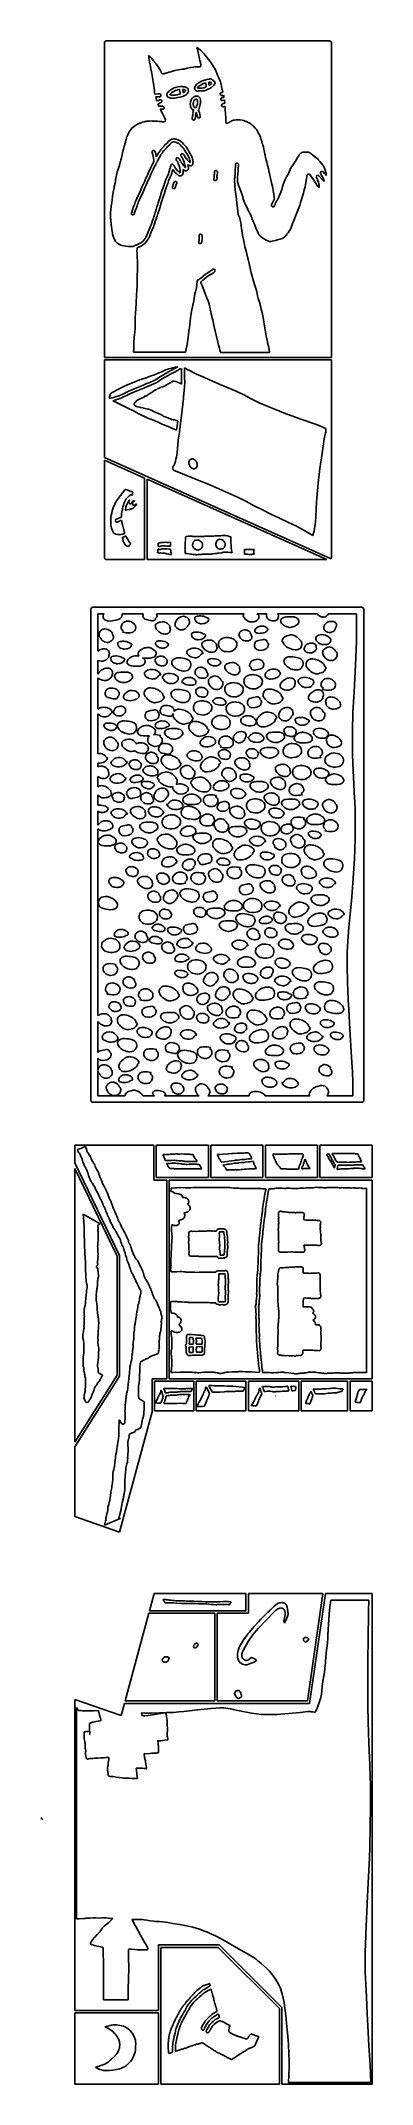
# Model space of a CAD drawing. Extents: x -1 to 541, y -138 to 3207.
import ezdxf

# ---------------------------------------------------------------- set-up
doc = ezdxf.new("R2010")
doc.units = 0

msp = doc.modelspace()

# ---------------------------------------------------------------- linework, layer by layer
at = {"layer": 'Calque_1'}
for p, q in [((103.209, 3204.3), (103.439109, 3205.481719)), ((103.209, 2689.05), (103.209, 3204.3)), ((103.439109, 3205.481719), (104.072625, 3206.43375)), ((104.072625, 3206.43375), (105.024328, 3207.068906)), ((105.024328, 3207.068906), (106.209, 3207.3)), ((106.209, 3207.3), (471.208, 3207.3)), ((175.516, 3181.23), (175.155, 3183.27)), ((175.155, 3183.27), (175.82, 3182.82)), ((175.783, 3179.96), (175.516, 3181.23)), ((175.86, 3179.28), (175.783, 3179.96)), ((175.82, 3182.82), (177.8315, 3181.2975)), ((177.431, 3170.4), (175.86, 3179.28)), ((177.8315, 3181.2975), (179.561, 3179.73)), ((179.561, 3179.73), (180.559, 3178.48)), ((180.559, 3178.48), (183.364, 3174.79)), ((254.267, 3196.61), (254.279, 3196.62)), ((254.416, 3195.97), (254.267, 3196.61)), ((254.279, 3196.62), (256.026, 3195.46)), ((255.619, 3191.28), (254.416, 3195.97)), ((255.738, 3190.88), (255.619, 3191.28)), ((256.48325, 3188.035), (255.738, 3190.88)), ((256.026, 3195.46), (256.042, 3195.45)), ((256.042, 3195.45), (257.135, 3194.57)), ((257.113, 3185.1), (256.48325, 3188.035)), ((257.336, 3183.7), (257.113, 3185.1)), ((257.135, 3194.57), (260.222, 3192.02)), ((258.652, 3177.55), (257.336, 3183.7)), ((260.222, 3192.02), (262.964, 3189.48)), ((262.964, 3189.48), (262.974, 3189.47)), ((262.974, 3189.47), (265.997, 3186.16)), ((265.997, 3186.16), (267.785, 3184.02)), ((267.785, 3184.02), (273.343, 3177.03)), ((471.208, 3207.3), (472.392672, 3207.068906)), ((472.392672, 3207.068906), (473.344375, 3206.43375)), ((473.344375, 3206.43375), (473.977891, 3205.481719)), ((473.977891, 3205.481719), (474.208, 3204.3)), ((474.208, 3204.3), (474.208, 2689.05)), ((178.198, 3166.08), (177.431, 3170.4)), ((179.171, 3161.01), (178.198, 3166.08)), ((179.499, 3158.8), (179.171, 3161.01)), ((180.542, 3153.72), (179.499, 3158.8)), ((181.275, 3150.64), (180.542, 3153.72)), ((181.809, 3147.15), (181.275, 3150.64)), ((182.446, 3143.25), (181.809, 3147.15)), ((183.364, 3174.79), (187.649, 3169.52)), ((187.649, 3169.52), (188.672, 3168.22)), ((188.672, 3168.22), (188.925, 3167.86)), ((188.925, 3167.86), (188.925, 3167.85)), ((188.925, 3167.85), (191.313, 3164.44)), ((191.313, 3164.44), (192.142, 3163.12)), ((192.142, 3163.12), (193.77, 3160.3325)), ((193.77, 3160.3325), (195.116, 3157.59)), ((195.116, 3157.59), (195.135, 3157.55)), ((195.135, 3157.55), (196.117, 3155.29)), ((196.117, 3155.29), (196.266, 3154.91)), ((196.266, 3154.91), (196.456, 3154.7)), ((196.456, 3154.7), (196.623, 3154.44)), ((196.623, 3154.44), (196.849, 3154.26)), ((196.849, 3154.26), (197.275, 3153.79)), ((197.275, 3153.79), (197.598, 3153.72)), ((197.598, 3153.72), (198.17875, 3153.5325)), ((198.17875, 3153.5325), (198.74, 3153.48)), ((198.74, 3153.48), (199.12, 3153.39)), ((199.12, 3153.39), (199.764, 3153.53)), ((199.764, 3153.53), (199.924, 3153.54)), ((199.924, 3153.54), (200.276, 3153.65)), ((200.276, 3153.65), (201.231375, 3153.79375)), ((201.231375, 3153.79375), (202.27, 3154.08)), ((202.27, 3154.08), (203.562, 3154.6)), ((203.562, 3154.6), (203.831, 3154.68)), ((203.562, 3154.6), (203.562, 3154.6)), ((203.831, 3154.68), (204.591, 3154.9)), ((204.591, 3154.9), (205.533, 3155.07)), ((205.533, 3155.07), (207.123, 3155.65)), ((207.123, 3155.65), (208.112, 3155.94)), ((208.112, 3155.94), (209.503, 3156.3)), ((209.503, 3156.3), (211.853, 3156.81)), ((211.853, 3156.81), (214.523, 3157.61)), ((214.523, 3157.61), (214.847, 3157.69)), ((214.847, 3157.69), (217.9985, 3158.54125)), ((217.9985, 3158.54125), (221.12, 3159.25)), ((221.12, 3159.25), (221.12, 3159.25)), ((221.12, 3159.25), (221.131, 3159.25)), ((221.131, 3159.25), (230.031, 3160.8)), ((221.131, 3159.25), (221.131, 3159.25)), ((230.031, 3160.8), (231.026, 3160.94)), ((231.026, 3160.94), (233.163, 3161.21)), ((233.163, 3161.21), (238.464, 3162.35)), ((238.464, 3162.35), (238.813, 3162.42)), ((238.813, 3162.42), (238.823, 3162.42)), ((238.823, 3162.42), (238.833, 3162.42)), ((238.833, 3162.42), (243.661625, 3163.48625)), ((238.833, 3162.42), (238.833, 3162.42)), ((243.661625, 3163.48625), (248.413, 3164.38)), ((248.413, 3164.38), (248.697, 3164.41)), ((248.697, 3164.41), (251.679375, 3164.5825)), ((251.679375, 3164.5825), (254.886, 3164.59)), ((254.886, 3164.59), (256.581, 3164.55)), ((256.581, 3164.55), (256.758375, 3164.55875)), ((256.722, 3164.56), (256.798, 3164.57)), ((256.758375, 3164.55875), (256.722, 3164.56)), ((256.798, 3164.57), (257.032, 3164.59)), ((257.032, 3164.59), (257.728, 3164.67)), ((257.728, 3164.67), (258.515, 3164.79)), ((258.515, 3164.79), (258.971, 3164.89)), ((258.729, 3177.21), (258.652, 3177.55)), ((259.288, 3174.9), (258.729, 3177.21)), ((258.971, 3164.89), (259.384, 3165.04)), ((259.97, 3172.24), (259.288, 3174.9)), ((259.384, 3165.04), (259.83075, 3165.23875)), ((259.83075, 3165.23875), (260.15125, 3165.539219)), ((260.402, 3169.75), (259.97, 3172.24)), ((260.15125, 3165.539219), (260.528, 3166.12)), ((260.472, 3169.525), (260.402, 3169.75)), ((260.402, 3169.75), (260.402, 3169.75)), ((260.662, 3168.79), (260.472, 3169.525)), ((260.528, 3166.12), (260.812312, 3166.786094)), ((260.823, 3167.89), (260.662, 3168.79)), ((260.812312, 3166.786094), (260.89675, 3167.26375)), ((260.89675, 3167.26375), (260.823, 3167.89)), ((273.723, 3144.59), (270.682, 3143.78)), ((273.343, 3177.03), (276.173, 3173.275)), ((274.6125, 3144.81125), (273.723, 3144.59)), ((275.793, 3144.98), (274.6125, 3144.81125)), ((276.249, 3145), (275.793, 3144.98)), ((275.793, 3144.98), (275.793, 3144.98)), ((276.173, 3173.275), (278.862, 3169.46)), ((276.249, 3145), (276.249, 3145)), ((276.737, 3144.98), (276.249, 3145)), ((276.249, 3145), (276.249, 3145)), ((277.964547, 3144.685312), (276.737, 3144.98)), ((278.918625, 3144.16), (277.964547, 3144.685312)), ((278.862, 3169.46), (278.872, 3169.45)), ((278.872, 3169.45), (281.131875, 3166.0025)), ((281.131875, 3166.0025), (283.193, 3162.48)), ((283.193, 3162.48), (283.203, 3162.47)), ((283.203, 3162.47), (285.13, 3158.69)), ((285.13, 3158.69), (285.865, 3156.97)), ((285.865, 3156.97), (287.549, 3152.73)), ((287.549, 3152.73), (288.219, 3150.89)), ((288.219, 3150.89), (289.574, 3147.85)), ((289.574, 3147.85), (292.358, 3141.23)), ((182.71, 3140.41), (182.446, 3143.25)), ((183.074, 3137.44), (182.71, 3140.41)), ((183.084, 3137.41), (183.074, 3137.44)), ((184.724, 3125.26), (183.084, 3137.41)), ((184.724, 3125.23), (184.724, 3125.26)), ((185.128875, 3122.71875), (184.724, 3125.23)), ((185.671, 3120.23), (185.128875, 3122.71875)), ((190.42, 3120.53), (185.671, 3120.23)), ((186.88, 3115.5), (190.595, 3115.73)), ((187.52, 3113.07), (186.88, 3115.5)), ((188.965, 3109.03), (187.52, 3113.07)), ((193.053, 3120.53), (190.42, 3120.53)), ((190.595, 3115.73), (193.053, 3115.73)), ((193.986984, 3120.340625), (193.053, 3120.53)), ((193.053, 3115.73), (193.986984, 3115.917969)), ((194.749875, 3119.825), (193.986984, 3120.340625)), ((193.986984, 3115.917969), (194.749875, 3116.43125)), ((195.264328, 3119.061875), (194.749875, 3119.825)), ((194.749875, 3116.43125), (195.264328, 3117.193906)), ((195.453, 3118.13), (195.264328, 3119.061875)), ((195.264328, 3117.193906), (195.453, 3118.13)), ((205.20725, 3119.815), (205.189, 3118.53)), ((205.189, 3118.53), (205.51575, 3117.1475)), ((205.557, 3121.07), (205.20725, 3119.815)), ((205.51575, 3117.1475), (205.883687, 3116.44875)), ((206.271, 3122.28), (205.557, 3121.07)), ((205.883687, 3116.44875), (206.438, 3115.78)), ((207.225, 3123.59), (206.271, 3122.28)), ((206.438, 3115.78), (207.138, 3115.23)), ((207.138, 3115.23), (207.537625, 3114.895)), ((208.232125, 3124.6125), (207.225, 3123.59)), ((207.537625, 3114.895), (208.688, 3114.44)), ((209.114, 3125.32), (208.232125, 3124.6125)), ((208.688, 3114.44), (209.429, 3114.33)), ((210.145625, 3126.17875), (209.114, 3125.32)), ((209.429, 3114.33), (209.822, 3114.22)), ((209.822, 3114.22), (211.86075, 3113.6975)), ((209.972, 3119.12), (209.982, 3119.19)), ((210.068, 3119.07), (209.972, 3119.12)), ((209.982, 3119.19), (210.245, 3119.59)), ((210.227, 3119.06), (210.068, 3119.07)), ((211.475, 3127.09), (210.145625, 3126.17875)), ((210.579, 3118.99), (210.227, 3119.06)), ((210.245, 3119.59), (210.927, 3120.53)), ((211.201, 3118.81), (210.579, 3118.99)), ((210.927, 3120.53), (212.165, 3121.62)), ((212.809625, 3118.4025), (211.201, 3118.81)), ((214.219625, 3128.8025), (211.475, 3127.09)), ((211.86075, 3113.6975), (214.042, 3113.4)), ((212.165, 3121.62), (213.034, 3122.355)), ((214.362, 3118.19), (212.809625, 3118.4025)), ((213.034, 3122.355), (214.131, 3123.09)), ((214.042, 3113.4), (217.561625, 3113.42)), ((214.131, 3123.09), (216.595, 3124.62375)), ((217.295, 3130.29), (214.219625, 3128.8025)), ((217.18975, 3118.20375), (214.362, 3118.19)), ((216.595, 3124.62375), (219.038, 3125.82)), ((219.98, 3118.63), (217.18975, 3118.20375)), ((218.635, 3130.76), (217.295, 3130.29)), ((217.561625, 3113.42), (221.043, 3113.95)), ((221.0515, 3131.57125), (218.635, 3130.76)), ((219.038, 3125.82), (220.244, 3126.23)), ((222.289, 3119.2), (219.98, 3118.63)), ((220.244, 3126.23), (222.440375, 3126.97)), ((221.043, 3113.95), (223.387, 3114.52)), ((223.726, 3132.21), (221.0515, 3131.57125)), ((225.712, 3119.94), (222.289, 3119.2)), ((222.440375, 3126.97), (224.498, 3127.47)), ((223.387, 3114.52), (226.873, 3115.28)), ((226.996, 3132.45), (223.726, 3132.21)), ((224.498, 3127.47), (225.635, 3127.59)), ((225.634, 3127.59), (225.772, 3127)), ((225.635, 3127.59), (225.634, 3127.59)), ((227.614, 3120.43), (225.712, 3119.94)), ((225.772, 3127), (226.496, 3125.07)), ((226.496, 3125.07), (226.459703, 3125.154062)), ((226.459703, 3125.154062), (226.460625, 3125.075)), ((226.460625, 3125.075), (226.594, 3124.42)), ((226.594, 3124.42), (227.553, 3120.78)), ((226.873, 3115.28), (230.888, 3116.38)), ((226.997, 3132.45), (226.996, 3132.45)), ((230.012, 3132.38), (226.997, 3132.45)), ((227.553, 3120.78), (227.614, 3120.43)), ((231.877, 3132.28), (230.012, 3132.38)), ((230.71, 3127.54), (231.712, 3127.49)), ((230.71, 3127.54), (230.71, 3127.54)), ((230.71, 3127.54), (230.71, 3127.54)), ((230.71, 3127.54), (230.71, 3127.54)), ((230.71, 3127.54), (230.71, 3127.54)), ((230.715, 3127.54), (230.71, 3127.54)), ((231.074, 3126.52), (230.715, 3127.54)), ((230.888, 3116.38), (230.945, 3116.36)), ((230.945, 3116.36), (231.035, 3116.42)), ((231.035, 3116.42), (233.51975, 3117.3575)), ((231.269875, 3125.7025), (231.074, 3126.52)), ((231.267, 3125.53), (231.269875, 3125.7025)), ((232.188, 3122.04), (231.267, 3125.53)), ((231.712, 3127.49), (231.754, 3127.49)), ((231.754, 3127.49), (231.764, 3127.49)), ((231.764, 3127.49), (231.778, 3127.49)), ((231.778, 3127.49), (231.832, 3127.49)), ((231.832, 3127.49), (232.027, 3127.49)), ((231.921, 3132.28), (231.877, 3132.28)), ((232.114, 3132.28), (231.921, 3132.28)), ((232.027, 3127.49), (232.614, 3127.47)), ((232.702, 3132.27), (232.114, 3132.28)), ((233.424, 3122.71), (232.188, 3122.04)), ((232.614, 3127.47), (233.252, 3127.46)), ((233.71, 3132.25), (232.702, 3132.27)), ((233.252, 3127.46), (234.415, 3126.91)), ((234.584, 3123.72), (233.424, 3122.71)), ((233.51975, 3117.3575), (235.964, 3118.64)), ((233.788, 3132.24), (233.71, 3132.25)), ((234.748391, 3132.039375), (233.788, 3132.24)), ((234.415, 3126.91), (235.284, 3126.5)), ((235.783, 3125.15), (234.584, 3123.72)), ((235.523625, 3131.745), (234.748391, 3132.039375)), ((235.284, 3126.5), (235.783, 3125.15)), ((236.573, 3131.19), (235.523625, 3131.745)), ((235.964, 3118.64), (237.370938, 3119.693438)), ((237.059375, 3131.11), (236.573, 3131.19)), ((237.702078, 3130.810312), (237.059375, 3131.11)), ((237.370938, 3119.693438), (238.50675, 3120.8425)), ((238.526, 3130.22), (237.702078, 3130.810312)), ((238.50675, 3120.8425), (240.265, 3123.06)), ((239.25825, 3129.385), (238.526, 3130.22)), ((239.830469, 3128.175938), (239.23, 3129.3)), ((239.23, 3129.3), (239.312656, 3129.224375)), ((239.312656, 3129.224375), (239.25825, 3129.385)), ((240.241, 3127.08), (239.830469, 3128.175938)), ((240.733, 3125.04), (240.241, 3127.08)), ((240.265, 3123.06), (240.718, 3123.9975)), ((240.718, 3123.9975), (240.733, 3125.04)), ((245.478, 3112.03), (244.97725, 3110.94)), ((246.265125, 3113.13375), (245.478, 3112.03)), ((247.209, 3114.08), (246.265125, 3113.13375)), ((248.267125, 3114.9825), (247.209, 3114.08)), ((248.920266, 3115.370937), (248.267125, 3114.9825)), ((249.746, 3115.69), (248.920266, 3115.370937)), ((250.258, 3115.78), (249.746, 3115.69)), ((250.973, 3116.22), (250.258, 3115.78)), ((250.611281, 3130.7425), (250.553, 3129.52)), ((250.553, 3129.52), (250.732375, 3128.58875)), ((250.89025, 3131.7325), (250.611281, 3130.7425)), ((250.732375, 3128.58875), (250.908, 3128.16)), ((251.565, 3133.06), (250.89025, 3131.7325)), ((250.908, 3128.16), (251.524891, 3127.037031)), ((252.237625, 3116.70625), (250.973, 3116.22)), ((251.221, 3111.1), (252.355, 3111.4)), ((251.524891, 3127.037031), (252.390125, 3126.09875)), ((252.390125, 3134.407813), (251.565, 3133.06)), ((253.254, 3116.81), (252.237625, 3116.70625)), ((252.355, 3111.4), (253.284, 3111.92)), ((253.369, 3135.615), (252.390125, 3134.407813)), ((252.390125, 3126.09875), (253.402547, 3125.413594)), ((254.284, 3116.9), (253.254, 3116.81)), ((253.284, 3111.92), (253.729, 3112.03)), ((254.477625, 3136.679688), (253.369, 3135.615)), ((253.402547, 3125.413594), (254.461, 3125.05)), ((253.729, 3112.03), (253.73, 3112.03)), ((253.73, 3112.03), (253.863, 3112.03)), ((253.858, 3112.03), (254.235, 3112)), ((253.863, 3112.03), (253.858, 3112.03)), ((254.235, 3112), (255.432, 3111.01)), ((254.284, 3116.91), (254.284, 3116.9)), ((255.668, 3116.65), (254.284, 3116.91)), ((254.284, 3116.91), (254.284, 3116.91)), ((254.461, 3125.05), (256.27475, 3125.0075)), ((255.692, 3137.6), (254.477625, 3136.679688)), ((255.375, 3129.91), (255.818, 3130.83)), ((255.385, 3129.88), (255.375, 3129.91)), ((255.407, 3129.8), (255.385, 3129.88)), ((257.04, 3129.97), (255.407, 3129.8)), ((256.985172, 3116.030313), (255.668, 3116.65)), ((256.972, 3138.38), (255.692, 3137.6)), ((255.818, 3130.83), (256.899, 3132.36)), ((256.27475, 3125.0075), (257.652, 3125.22)), ((256.899, 3132.36), (258.382, 3133.62)), ((259.943, 3140.26), (256.972, 3138.38)), ((257.975625, 3115.3075), (256.985172, 3116.030313)), ((258.798375, 3130.0825), (257.04, 3129.97)), ((257.652, 3125.22), (260.258, 3125.26)), ((259.156, 3114.16), (257.975625, 3115.3075)), ((258.382, 3133.62), (259.538, 3134.32)), ((260.289, 3130.06), (258.798375, 3130.0825)), ((259.638875, 3113.585), (259.156, 3114.16)), ((259.538, 3134.32), (262.313, 3136.08)), ((259.92, 3112.89), (259.638875, 3113.585)), ((260.417, 3110.66), (259.92, 3112.89)), ((263.03, 3141.7), (259.943, 3140.26)), ((260.258, 3125.26), (263.18925, 3125.275)), ((263.0125, 3130.07375), (260.289, 3130.06)), ((262.313, 3136.08), (264.935, 3137.29)), ((265.445, 3130.32), (263.0125, 3130.07375)), ((264.599, 3142.37), (263.03, 3141.7)), ((263.18925, 3125.275), (266.374, 3125.62)), ((265.818, 3142.66), (264.599, 3142.37)), ((264.935, 3137.29), (266.165, 3137.83)), ((267.4425, 3130.9825), (265.445, 3130.32)), ((266.04, 3142.71), (265.818, 3142.66)), ((266.05, 3142.71), (266.04, 3142.71)), ((266.203, 3142.77), (266.05, 3142.71)), ((266.165, 3137.83), (266.982, 3138)), ((266.338, 3142.81), (266.203, 3142.77)), ((266.68, 3142.9), (266.338, 3142.81)), ((266.374, 3125.62), (268.070109, 3126.075)), ((266.932, 3142.95), (266.68, 3142.9)), ((266.948, 3142.95), (266.932, 3142.95)), ((267.015, 3142.97), (266.948, 3142.95)), ((266.982, 3138), (267.838, 3138.21)), ((267.218, 3143.01), (267.015, 3142.97)), ((267.353, 3143.02), (267.218, 3143.01)), ((267.433, 3143.02), (267.353, 3143.02)), ((268.008, 3143.14), (267.433, 3143.02)), ((269.653, 3132.05), (267.4425, 3130.9825)), ((267.838, 3138.21), (268.786, 3138.41)), ((270.682, 3143.78), (268.008, 3143.14)), ((268.070109, 3126.075), (269.609375, 3126.68)), ((268.786, 3138.41), (269.19125, 3135.5725)), ((268.786, 3138.41), (268.786, 3138.41)), ((269.19125, 3135.5725), (269.712, 3133.14)), ((269.609375, 3126.68), (272.298, 3128.01)), ((269.732, 3133.03), (269.653, 3132.05)), ((269.712, 3133.14), (269.732, 3133.03)), ((272.298, 3128.01), (275.383, 3129.53)), ((273.554, 3139.57), (274.863, 3139.92)), ((273.566, 3139.43), (273.554, 3139.57)), ((273.8045, 3137.1275), (273.566, 3139.43)), ((274.355, 3134.42), (273.8045, 3137.1275)), ((275.436, 3135.03), (274.355, 3134.42)), ((274.863, 3139.92), (276.226, 3140.17)), ((275.383, 3129.53), (275.403, 3129.54)), ((275.403, 3129.54), (276.714375, 3130.1925)), ((276.852625, 3136.4025), (275.436, 3135.03)), ((276.226, 3140.17), (276.734, 3139.68)), ((276.226, 3140.17), (276.226, 3140.17)), ((276.714375, 3130.1925), (278.349, 3131.22)), ((276.734, 3139.68), (277.47, 3139.04)), ((278.219, 3138.12), (276.852625, 3136.4025)), ((277.47, 3139.04), (277.66975, 3138.68875)), ((277.66975, 3138.68875), (278.219, 3138.12)), ((278.349, 3131.22), (280.007453, 3132.710625)), ((280.069, 3143.13), (278.918625, 3144.16)), ((280.007453, 3132.710625), (281.322125, 3134.2425)), ((280.3415, 3142.985), (280.069, 3143.13)), ((281.202, 3142.15), (280.3415, 3142.985)), ((281.802, 3141.43), (281.202, 3142.15)), ((281.322125, 3134.2425), (283.501, 3137.07)), ((282.995, 3140.66), (281.802, 3141.43)), ((283.726562, 3139.91625), (282.995, 3140.66)), ((283.501, 3137.07), (283.999062, 3137.9825)), ((284.06775, 3138.9775), (283.726562, 3139.91625)), ((283.999062, 3137.9825), (284.06775, 3138.9775)), ((292.358, 3141.23), (292.781, 3140.14)), ((292.61075, 3120.895937), (292.496, 3119.95)), ((292.496, 3119.95), (292.757391, 3119.033906)), ((293.06375, 3121.6975), (292.61075, 3120.895937)), ((292.757391, 3119.033906), (293.330125, 3118.31375)), ((292.781, 3140.14), (293.493875, 3138.13625)), ((293.784125, 3122.270312), (293.06375, 3121.6975)), ((293.402047, 3112.741563), (293.322, 3111.79)), ((293.322, 3111.79), (293.617266, 3110.886719)), ((293.330125, 3118.31375), (294.131047, 3117.861719)), ((293.825125, 3113.56), (293.402047, 3112.741563)), ((293.493875, 3138.13625), (294.047, 3136.14)), ((294.701, 3122.53), (293.784125, 3122.270312)), ((294.523641, 3114.160938), (293.825125, 3113.56)), ((294.047, 3136.14), (294.057, 3136.11)), ((294.057, 3136.11), (294.783, 3132.83)), ((294.131047, 3117.861719), (295.077, 3117.75)), ((295.43, 3114.46), (294.523641, 3114.160938)), ((295.88, 3122.62), (294.701, 3122.53)), ((294.783, 3132.83), (295.197, 3130.53)), ((295.077, 3117.75), (297.166, 3117.92)), ((295.197, 3130.53), (295.785, 3128.34)), ((297.698, 3114.72), (295.43, 3114.46)), ((295.785, 3128.34), (296.974, 3123.22)), ((296.655, 3123.08), (295.88, 3122.62)), ((296.974, 3123.22), (296.655, 3123.08)), ((297.166, 3117.92), (298.043, 3118.24)), ((298.599, 3114.8), (297.698, 3114.72)), ((298.043, 3118.24), (298.326, 3116.49)), ((298.326, 3116.49), (298.399, 3115.96)), ((298.399, 3115.96), (298.45, 3115.72)), ((298.45, 3115.72), (298.599, 3114.8)), ((191.267, 3109.55), (188.965, 3109.03)), ((190.677, 3104.48), (192.73, 3104.98)), ((192.236, 3100.53), (190.677, 3104.48)), ((193.725, 3110.59), (191.267, 3109.55)), ((192.46, 3100.01), (192.236, 3100.53)), ((194.3475, 3100.3475), (192.46, 3100.01)), ((192.73, 3104.98), (194.31375, 3105.58875)), ((194.64275, 3110.77875), (193.725, 3110.59)), ((194.31375, 3105.58875), (195.581, 3106.16)), ((196.325, 3100.43), (194.3475, 3100.3475)), ((194.394, 3095.47), (196.145, 3095.64)), ((195.648, 3092.52), (194.394, 3095.47)), ((195.562, 3110.6), (194.64275, 3110.77875)), ((196.342625, 3110.08125), (195.562, 3110.6)), ((195.581, 3106.16), (196.369453, 3106.694219)), ((197.554, 3088.92), (195.648, 3092.52)), ((196.145, 3095.64), (198.211, 3095.32)), ((197.816625, 3100.26375), (196.325, 3100.43)), ((196.866, 3109.3), (196.342625, 3110.08125)), ((196.369453, 3106.694219), (196.874125, 3107.46375)), ((197.053484, 3108.366406), (196.866, 3109.3)), ((196.874125, 3107.46375), (197.053484, 3108.366406)), ((197.665, 3088.72), (197.554, 3088.92)), ((197.846, 3088.36), (197.665, 3088.72)), ((198.913, 3100.06), (197.816625, 3100.26375)), ((199.674, 3084.9), (197.846, 3088.36)), ((198.211, 3095.32), (199.162719, 3095.367031)), ((199.809453, 3099.739063), (198.913, 3100.06)), ((199.162719, 3095.367031), (199.99275, 3095.76375)), ((200.24, 3083.83), (199.659, 3084.93)), ((199.659, 3084.93), (199.674, 3084.9)), ((200.488875, 3099.12), (199.809453, 3099.739063)), ((199.99275, 3095.76375), (200.613156, 3096.443594)), ((200.735, 3083.06), (200.24, 3083.83)), ((200.886109, 3098.290937), (200.488875, 3099.12)), ((200.613156, 3096.443594), (200.936, 3097.34)), ((201.415, 3081.62), (200.735, 3083.06)), ((200.936, 3097.34), (200.886109, 3098.290937)), ((202.679, 3079.24), (201.415, 3081.62)), ((202.592, 3079.35), (202.557, 3079.43)), ((202.557, 3079.43), (202.679, 3079.24)), ((202.891, 3078.9), (202.592, 3079.35)), ((202.679, 3079.24), (202.669, 3079.26)), ((202.669, 3079.26), (202.679, 3079.24)), ((202.991, 3078.32), (202.891, 3078.9)), ((202.984375, 3077.07375), (203.077, 3077.82)), ((203.095, 3078.05), (202.991, 3078.32)), ((203.077, 3077.82), (203.095, 3078.05)), ((243.683, 3106.53), (243.5175, 3104.0775)), ((243.5175, 3104.0775), (243.718, 3101.7)), ((243.949, 3107.56), (243.683, 3106.53)), ((243.718, 3101.7), (243.958, 3100.75)), ((244.703, 3110.09), (243.949, 3107.56)), ((243.958, 3100.75), (244.104, 3099.81)), ((244.104, 3099.81), (244.542375, 3098.12375)), ((244.542375, 3098.12375), (244.996828, 3097.105781)), ((244.97725, 3110.94), (244.703, 3110.09)), ((244.996828, 3097.105781), (245.745, 3096.04)), ((245.745, 3096.04), (246.554688, 3095.259844)), ((246.567, 3080.42), (246.548219, 3079.469687)), ((246.548219, 3079.469687), (246.88475, 3078.615)), ((246.554688, 3095.259844), (247.3325, 3094.74125)), ((247.228, 3084.57), (246.567, 3080.42)), ((246.88475, 3078.615), (247.517906, 3077.947812)), ((247.505, 3086.03), (247.228, 3084.57)), ((247.3325, 3094.74125), (248.497, 3094.17)), ((248.156, 3090.52), (247.505, 3086.03)), ((247.517906, 3077.947812), (248.389, 3077.56)), ((248.445, 3092.34), (248.156, 3090.52)), ((248.3345, 3104.1475), (248.431, 3105.79)), ((248.469, 3102.43), (248.3345, 3104.1475)), ((248.431, 3105.79), (248.601, 3106.36)), ((248.66, 3093.82), (248.445, 3092.37)), ((248.445, 3092.37), (248.445, 3092.34)), ((248.5135, 3102.3525), (248.469, 3102.43)), ((248.497, 3094.17), (248.67, 3094.07)), ((248.666, 3101.72), (248.5135, 3102.3525)), ((248.601, 3106.36), (249.266, 3108.58)), ((248.67, 3094.07), (248.66, 3093.82)), ((248.777, 3100.94), (248.666, 3101.72)), ((249.389, 3099.17), (248.777, 3100.94)), ((249.266, 3108.58), (249.656, 3109.65)), ((249.341906, 3077.540625), (250.19825, 3077.8775)), ((250.818, 3098.38), (249.389, 3099.17)), ((249.656, 3109.65), (250.463, 3110.55)), ((250.19825, 3077.8775), (250.865969, 3078.510625)), ((250.463, 3110.55), (251.221, 3111.1)), ((251.615, 3097.92), (250.818, 3098.38)), ((250.865969, 3078.510625), (251.253, 3079.38)), ((251.253, 3079.38), (251.974, 3083.84)), ((252.13, 3097.96), (251.615, 3097.92)), ((251.974, 3083.84), (252.242, 3085.26)), ((252.847, 3097.84), (252.13, 3097.96)), ((252.242, 3085.26), (252.901, 3089.8)), ((252.923, 3097.8), (252.847, 3097.84)), ((252.901, 3089.8), (253.031, 3090.62)), ((253.838, 3100.12), (252.923, 3097.8)), ((253.031, 3090.62), (253.123, 3090.36)), ((253.123, 3090.36), (253.743, 3088.72)), ((253.743, 3088.72), (254.308375, 3085.96625)), ((254.61, 3102.44625), (253.838, 3100.12)), ((254.308375, 3085.96625), (255.05, 3082.62)), ((255.124, 3104.36), (254.61, 3102.44625)), ((255.05, 3082.62), (255.503062, 3081.780781)), ((255.288, 3105.66), (255.124, 3104.36)), ((255.376, 3106.43), (255.288, 3105.66)), ((255.336, 3108.97), (255.296, 3107.91)), ((255.296, 3107.91), (255.407, 3107.26)), ((255.536, 3110.3), (255.336, 3108.97)), ((255.407, 3106.77), (255.376, 3106.43)), ((255.407, 3107.26), (255.407, 3106.77)), ((255.432, 3111.01), (255.573, 3110.42)), ((255.503062, 3081.780781), (256.2175, 3081.20125)), ((255.573, 3110.42), (255.536, 3110.3)), ((256.2175, 3081.20125), (257.096938, 3080.931094)), ((256.633, 3094.55), (257.370141, 3095.681094)), ((257.073, 3093.55), (256.633, 3094.55)), ((257.641, 3091.98), (257.073, 3093.55)), ((257.096938, 3080.931094), (258.045, 3081.02)), ((257.370141, 3095.681094), (257.858375, 3096.81125)), ((258.331, 3090.13), (257.641, 3091.98)), ((257.858375, 3096.81125), (258.423, 3098.72)), ((258.045, 3081.02), (258.884313, 3081.474688)), ((259.078, 3086.7825), (258.331, 3090.13)), ((258.423, 3098.72), (259.182, 3100.93625)), ((258.884313, 3081.474688), (259.4645, 3082.19)), ((259.642, 3084.02), (259.078, 3086.7825)), ((259.182, 3100.93625), (259.863, 3103.64)), ((259.4645, 3082.19), (259.734188, 3083.070312)), ((259.734188, 3083.070312), (259.642, 3084.02)), ((259.863, 3103.64), (260.049, 3105.09)), ((260.049, 3105.09), (260.143, 3105.92)), ((260.091, 3108.13), (260.118, 3108.59)), ((260.186, 3107.71), (260.091, 3108.13)), ((260.118, 3108.59), (260.224, 3109.25)), ((260.143, 3105.92), (260.198, 3106.56)), ((260.198, 3106.56), (260.186, 3107.71)), ((260.224, 3109.25), (260.3865, 3109.76375)), ((260.3865, 3109.76375), (260.417, 3110.66)), ((293.617266, 3110.886719), (294.216375, 3110.18875)), ((294.216375, 3110.18875), (295.033547, 3109.766406)), ((294.912875, 3102.97), (294.643641, 3102.089687)), ((294.643641, 3102.089687), (294.736, 3101.14)), ((294.736, 3101.14), (295.189078, 3100.305156)), ((295.492422, 3103.685312), (294.912875, 3102.97)), ((295.033547, 3109.766406), (295.983, 3109.69)), ((295.189078, 3100.305156), (295.903625, 3099.72625)), ((296.331, 3104.14), (295.492422, 3103.685312)), ((295.903625, 3099.72625), (296.783359, 3099.456719)), ((295.983, 3109.69), (298.223, 3109.95)), ((297.866625, 3104.66375), (296.331, 3104.14)), ((296.783359, 3099.456719), (297.732, 3099.55)), ((297.732, 3099.55), (300.253, 3100.35)), ((299.799, 3105.18), (297.866625, 3104.66375)), ((298.223, 3109.95), (299.305, 3110.05)), ((299.305, 3110.05), (299.809, 3105.18)), ((299.809, 3105.18), (299.799, 3105.18)), ((300.253, 3100.35), (300.376, 3098.31)), ((300.376, 3098.31), (300.386, 3097.71)), ((300.386, 3097.71), (300.681, 3092.41)), ((300.681, 3092.41), (300.895, 3089.79)), ((300.895, 3089.79), (301.582, 3078.98)), ((301.582, 3078.98), (301.582, 3078.97)), ((301.582, 3078.97), (301.582, 3078.96)), ((301.582, 3078.96), (301.66, 3076.77)), ((315.876, 3077.59), (318.055375, 3077.8575)), ((318.055375, 3077.8575), (320.54, 3078.02)), ((320.54, 3078.02), (322.674, 3078.15)), ((322.674, 3078.15), (324.64, 3077.83)), ((324.64, 3077.83), (324.828, 3077.79)), ((324.828, 3077.79), (325.08, 3077.75)), ((325.08, 3077.75), (331.034, 3076.77)), ((138.0175, 3043.59625), (138.166, 3044.6)), ((138.166, 3044.6), (138.49, 3045.86)), ((138.49, 3045.86), (139.144625, 3048.4225)), ((139.144625, 3048.4225), (139.986, 3050.7)), ((139.986, 3050.7), (140.002, 3050.74)), ((140.002, 3050.74), (140.298, 3051.37)), ((140.298, 3051.37), (141.432, 3053.63)), ((141.432, 3053.63), (142.561, 3056.15)), ((142.561, 3056.15), (143.540875, 3058.14125)), ((143.540875, 3058.14125), (144.571, 3059.84)), ((144.571, 3059.84), (145.135, 3060.64)), ((145.135, 3060.64), (146.985, 3063)), ((146.985, 3063), (147.973, 3064.16)), ((147.973, 3064.16), (149.988375, 3065.86)), ((149.988375, 3065.86), (152.054, 3067.38)), ((152.054, 3067.38), (153.886, 3068.55)), ((153.886, 3068.55), (154.957, 3069.09)), ((154.957, 3069.09), (155.531875, 3069.505)), ((155.531875, 3069.505), (155.656, 3069.68)), ((155.656, 3069.68), (156.276, 3070.07)), ((156.276, 3070.07), (157.357, 3070.67)), ((157.357, 3070.67), (158.66675, 3071.45375)), ((158.66675, 3071.45375), (159.996, 3072.11)), ((159.996, 3072.11), (160.035, 3072.13)), ((160.035, 3072.13), (160.923, 3072.49)), ((160.923, 3072.49), (161.305, 3072.61)), ((161.305, 3072.61), (162.964, 3073.31)), ((162.964, 3073.31), (164.04, 3073.75)), ((164.04, 3073.75), (164.676, 3074)), ((164.676, 3074), (167.389, 3074.8)), ((167.389, 3074.8), (168.63, 3075)), ((168.63, 3075), (169.937, 3075.41)), ((169.937, 3075.41), (170.65, 3075.58)), ((170.563, 3075.55), (172.277375, 3075.75375)), ((170.637, 3075.57), (170.563, 3075.55)), ((170.65, 3075.58), (170.637, 3075.57)), ((172.277375, 3075.75375), (174.327, 3075.83)), ((174.327, 3075.83), (175.638, 3075.83)), ((175.638, 3075.83), (176.992, 3075.98)), ((176.992, 3075.98), (180.775, 3076.17)), ((180.775, 3076.17), (180.951, 3076.12)), ((180.951, 3076.12), (181.362, 3076.06)), ((181.362, 3076.06), (183.058, 3075.97)), ((183.058, 3075.97), (183.335, 3076)), ((183.335, 3076), (186.158, 3075.83)), ((186.158, 3075.83), (186.396, 3075.8)), ((186.396, 3075.8), (188.003, 3075.58)), ((188.003, 3075.58), (189.687, 3075.62)), ((189.687, 3075.62), (190.117, 3075.59)), ((190.117, 3075.59), (190.135, 3075.59)), ((190.135, 3075.59), (192.512, 3075.45)), ((192.512, 3075.45), (192.811, 3075.41)), ((192.811, 3075.41), (193.473, 3075.4)), ((193.473, 3075.4), (195.298, 3075.29)), ((195.298, 3075.29), (196.273, 3075.17)), ((196.273, 3075.17), (198.028, 3074.82)), ((198.028, 3074.82), (199.288625, 3074.71125)), ((199.288625, 3074.71125), (199.629, 3074.76)), ((199.629, 3074.76), (199.678, 3074.77)), ((199.678, 3074.77), (199.767, 3074.76)), ((199.767, 3074.76), (200.24, 3074.79)), ((200.24, 3074.79), (200.748, 3074.96)), ((200.748, 3074.96), (201.278, 3075.05)), ((201.278, 3075.05), (202.095, 3075.53)), ((202.095, 3075.53), (202.218, 3075.7)), ((202.218, 3075.7), (202.425, 3075.85)), ((202.425, 3075.85), (202.654, 3076.29)), ((202.654, 3076.29), (202.984375, 3077.07375)), ((209.503, 3044.39), (208.604, 3043.81)), ((211.966422, 3045.762812), (209.503, 3044.39)), ((213.245963, 3046.238867), (211.966422, 3045.762812)), ((214.559125, 3046.5675), (213.245963, 3046.238867)), ((215.907209, 3046.74332), (214.559125, 3046.5675)), ((217.291516, 3046.760938), (215.907209, 3046.74332)), ((218.713346, 3046.614961), (217.291516, 3046.760938)), ((220.174, 3046.3), (218.713346, 3046.614961)), ((222.893875, 3045.4), (220.174, 3046.3)), ((225.469, 3044.26), (222.893875, 3045.4)), ((226.099, 3043.91), (225.469, 3044.26)), ((248.389, 3077.56), (249.341906, 3077.540625)), ((301.518, 3075.05), (301.502, 3074.96)), ((301.502, 3074.96), (301.527, 3074.9)), ((301.563, 3075.44), (301.518, 3075.05)), ((301.527, 3074.9), (301.74575, 3074.015)), ((301.66, 3076.77), (301.563, 3075.44)), ((301.74575, 3074.015), (302.275, 3073.28)), ((302.275, 3073.28), (303.136, 3072.73)), ((303.136, 3072.73), (303.676, 3072.62)), ((303.676, 3072.62), (304.206, 3072.51)), ((304.206, 3072.51), (304.932, 3072.76)), ((304.932, 3072.76), (304.942, 3072.76)), ((304.942, 3072.76), (304.952, 3072.76)), ((304.952, 3072.76), (305.516, 3073.09)), ((305.516, 3073.09), (305.537, 3073.11)), ((305.537, 3073.11), (305.902, 3073.32)), ((305.902, 3073.32), (306.029, 3073.5)), ((306.029, 3073.5), (306.066, 3073.54)), ((306.066, 3073.54), (306.232, 3073.6)), ((306.232, 3073.6), (306.711, 3073.86)), ((306.711, 3073.86), (306.808, 3073.9)), ((306.808, 3073.9), (308.207, 3074.55)), ((308.207, 3074.55), (309.733, 3075.37)), ((309.733, 3075.37), (310.499, 3075.77)), ((310.499, 3075.77), (312.793, 3076.92)), ((312.793, 3076.92), (314.363, 3077.25)), ((314.363, 3077.25), (314.579, 3077.27)), ((314.579, 3077.27), (315.194, 3077.44)), ((315.194, 3077.44), (315.876, 3077.59)), ((331.034, 3076.77), (332.892, 3076.07)), ((332.892, 3076.07), (333.016, 3076.02)), ((333.016, 3076.02), (334.127, 3075.53)), ((334.127, 3075.53), (334.462, 3075.46)), ((334.462, 3075.46), (335.486, 3075.06)), ((335.486, 3075.06), (338.367, 3073.73)), ((338.367, 3073.73), (338.77, 3073.53)), ((338.77, 3073.53), (338.954, 3073.46)), ((338.954, 3073.46), (339.225, 3073.33)), ((339.225, 3073.33), (340.434, 3072.6)), ((340.434, 3072.6), (340.625, 3072.47)), ((340.625, 3072.47), (340.771, 3072.4)), ((340.771, 3072.4), (342.488, 3071.37)), ((342.488, 3071.37), (344.331875, 3069.95625)), ((344.331875, 3069.95625), (346.082, 3068.31)), ((346.082, 3068.31), (346.312, 3068.1)), ((346.312, 3068.1), (350.188, 3063.86)), ((350.188, 3063.86), (350.188, 3063.86)), ((350.188, 3063.86), (350.198, 3063.85)), ((350.198, 3063.85), (351.60475, 3062.185)), ((351.60475, 3062.185), (352.818, 3060.55)), ((352.818, 3060.55), (354.079, 3058.28625)), ((354.079, 3058.28625), (355.283, 3055.79)), ((355.283, 3055.79), (355.643, 3055.03)), ((355.643, 3055.03), (356.95775, 3052.1725)), ((356.95775, 3052.1725), (358.049, 3049.39)), ((358.049, 3049.39), (358.061, 3049.35)), ((358.061, 3049.35), (358.338, 3048.57)), ((358.338, 3048.57), (358.574, 3047.61)), ((358.574, 3047.61), (358.925, 3046.89)), ((358.925, 3046.89), (359.698, 3044.68)), ((359.698, 3044.68), (359.698, 3044.67)), ((359.698, 3044.67), (361.235, 3039.3)), ((129.55, 3009.57), (130.065375, 3011.7075)), ((130.065375, 3011.7075), (130.451, 3013.53)), ((130.451, 3013.53), (131.975, 3020.44)), ((131.975, 3020.44), (132.136, 3021.64)), ((132.136, 3021.64), (132.261, 3022.22)), ((132.261, 3022.22), (132.463, 3023.05)), ((132.463, 3023.05), (132.496, 3023.29)), ((132.496, 3023.29), (133.339, 3026.89)), ((133.339, 3026.89), (134.268, 3030.12)), ((134.268, 3030.12), (135.354, 3034.44)), ((135.354, 3034.45), (137.373, 3041.52)), ((135.354, 3034.44), (135.354, 3034.45)), ((137.373, 3041.52), (137.71, 3042.36)), ((137.71, 3042.36), (138.0175, 3043.59625)), ((180.9915, 3026.49), (180.807969, 3025.587812)), ((180.807969, 3025.587812), (180.991, 3024.65)), ((180.991, 3024.65), (182.319, 3021.46)), ((181.499781, 3027.257187), (180.9915, 3026.49)), ((182.291, 3027.79), (181.499781, 3027.257187)), ((183.226484, 3027.973594), (182.291, 3027.79)), ((182.319, 3021.46), (182.2935, 3021.33875)), ((182.2935, 3021.33875), (182.406, 3020.46)), ((182.406, 3020.46), (182.796, 3018.14)), ((182.796, 3018.14), (183.369625, 3015.0825)), ((184.128125, 3027.78875), (183.226484, 3027.973594)), ((183.369625, 3015.0825), (183.833, 3012.25)), ((183.833, 3012.25), (184.012, 3010.66)), ((184.894953, 3027.279531), (184.128125, 3027.78875)), ((185.426, 3026.49), (184.894953, 3027.279531)), ((186.13825, 3024.865), (185.426, 3026.49)), ((186.876, 3022.97), (186.13825, 3024.865)), ((187.138625, 3021.72), (186.876, 3022.97)), ((187.15, 3021.19), (187.138625, 3021.72)), ((187.53, 3018.94), (187.15, 3021.19)), ((187.853, 3017.2), (187.53, 3018.94)), ((189.568, 3019.82), (187.853, 3017.2)), ((189.541, 3009.89), (190.721, 3012.295)), ((189.95875, 3020.9525), (189.568, 3019.82)), ((190.837, 3022.94), (189.95875, 3020.9525)), ((190.721, 3012.295), (191.604, 3014.16)), ((192.021625, 3024.58), (190.837, 3022.94)), ((191.604, 3014.16), (193.698, 3017.37)), ((192.907, 3025.59), (192.021625, 3024.58)), ((193.379, 3026.39), (192.907, 3025.59)), ((194.11, 3027.35), (193.379, 3026.39)), ((193.698, 3017.37), (194.261578, 3018.474375)), ((194.64775, 3028.27875), (194.11, 3027.35)), ((194.261578, 3018.474375), (194.608125, 3019.395)), ((194.608125, 3019.395), (195, 3020.55)), ((195.586, 3029.65), (194.64775, 3028.27875)), ((195, 3020.55), (196.787, 3022.76)), ((197.813625, 3031.945), (195.586, 3029.65)), ((196.787, 3022.76), (197.344, 3023.68)), ((197.344, 3023.68), (198.052, 3024.61)), ((199.664, 3033.73), (197.813625, 3031.945)), ((198.052, 3024.61), (199.302, 3026.61)), ((199.302, 3026.61), (201.085875, 3028.375)), ((199.745, 3033.82), (199.664, 3033.73)), ((200.09625, 3034.43625), (199.745, 3033.84)), ((199.745, 3033.84), (199.745, 3033.82)), ((200.413, 3034.8), (200.09625, 3034.43625)), ((200.773, 3035.24), (200.413, 3034.8)), ((201.017, 3035.49), (200.773, 3035.24)), ((201.053, 3035.54), (201.017, 3035.49)), ((201.385, 3036.08), (201.053, 3035.54)), ((201.085875, 3028.375), (203.298, 3030.59)), ((202.135, 3037.04), (201.385, 3036.08)), ((203.95, 3038.67), (202.135, 3037.04)), ((203.298, 3030.59), (203.918, 3031.33)), ((203.918, 3031.33), (204.087, 3031.61)), ((205.445, 3039.7), (203.95, 3038.67)), ((204.087, 3031.61), (204.139, 3031.65)), ((204.139, 3031.65), (204.439, 3031.98)), ((204.439, 3031.98), (204.504, 3032.07)), ((204.504, 3032.07), (205.04, 3032.85)), ((205.04, 3032.85), (205.483, 3033.56)), ((206.541125, 3041.4925), (205.445, 3039.7)), ((205.483, 3033.56), (205.655, 3033.76)), ((205.655, 3033.76), (206.874, 3034.86)), ((207.390828, 3042.6475), (206.541125, 3041.4925)), ((206.874, 3034.86), (207.804125, 3035.4175)), ((208.604, 3043.81), (207.390828, 3042.6475)), ((207.804125, 3035.4175), (208.492453, 3035.945625)), ((208.492453, 3035.945625), (209.236, 3036.74)), ((209.236, 3036.74), (210.67, 3038.82875)), ((210.67, 3038.82875), (211.579, 3040.04)), ((211.579, 3040.04), (212.223, 3040.43)), ((212.223, 3040.43), (213.920984, 3041.466094)), ((213.920984, 3041.466094), (215.416375, 3041.99875)), ((215.416375, 3041.99875), (216.992578, 3042.057031)), ((216.992578, 3042.057031), (218.933, 3041.67)), ((218.933, 3041.67), (221.160375, 3040.9275)), ((220.387, 3014.47), (220.245, 3013.64)), ((220.245, 3013.64), (220.272, 3013.3)), ((220.272, 3013.3), (220.334, 3013.01)), ((220.334, 3013.01), (220.396, 3012.82)), ((220.832, 3015.23), (220.387, 3014.47)), ((220.396, 3012.82), (220.532, 3012.53)), ((220.493, 3012.6), (220.482, 3012.62)), ((220.482, 3012.62), (220.483, 3012.61)), ((220.483, 3012.61), (220.493, 3012.6)), ((220.483, 3012.61), (220.483, 3012.61)), ((220.532, 3012.53), (220.606, 3012.41)), ((220.606, 3012.41), (220.553, 3012.49)), ((220.553, 3012.49), (220.64, 3012.34)), ((220.646, 3012.34), (220.603, 3012.41)), ((220.603, 3012.41), (220.639, 3012.36)), ((220.639, 3012.36), (220.677, 3012.29)), ((220.64, 3012.34), (220.664, 3012.31)), ((220.661, 3012.31), (220.646, 3012.34)), ((220.662, 3012.31), (220.661, 3012.31)), ((220.677, 3012.29), (220.662, 3012.31)), ((220.664, 3012.31), (221.16475, 3011.43875)), ((221.854, 3015.92), (220.832, 3015.23)), ((221.160375, 3040.9275), (223.357, 3039.96)), ((221.16475, 3011.43875), (221.553, 3010.98)), ((221.553, 3010.98), (221.878, 3010.42)), ((222.955, 3016.04), (221.854, 3015.92)), ((223.628, 3015.85), (222.955, 3016.04)), ((223.357, 3039.96), (223.388, 3039.90375)), ((223.388, 3039.90375), (223.971, 3039.57)), ((224.196, 3015.49), (223.628, 3015.85)), ((223.971, 3039.57), (224.279, 3039.42)), ((224.41, 3015.28), (224.196, 3015.49)), ((224.279, 3039.42), (224.644, 3039.14)), ((224.647, 3014.98), (224.41, 3015.28)), ((224.644, 3039.14), (225.114, 3038.82)), ((224.768, 3014.78), (224.647, 3014.98)), ((224.807, 3014.7), (224.768, 3014.78)), ((224.896, 3014.59), (224.807, 3014.7)), ((225.817, 3013.36), (224.896, 3014.59)), ((225.114, 3038.82), (225.366, 3038.67)), ((225.366, 3038.67), (227.159875, 3036.8275)), ((226.429, 3012.24), (225.817, 3013.36)), ((226.925, 3043.49), (226.099, 3043.91)), ((226.493, 3012.14), (226.429, 3012.24)), ((226.503, 3012.13), (226.493, 3012.14)), ((226.901375, 3011.745), (226.503, 3012.13)), ((226.924, 3011.66), (226.901375, 3011.745)), ((227.001, 3011.54), (226.924, 3011.66)), ((227.254, 3043.25), (226.925, 3043.49)), ((227.857, 3010.09), (227.001, 3011.54)), ((227.159875, 3036.8275), (229.241, 3034.61)), ((227.377, 3043.19), (227.254, 3043.25)), ((227.627, 3043.03), (227.377, 3043.19)), ((227.888, 3042.83), (227.627, 3043.03)), ((228.255, 3042.52), (227.888, 3042.83)), ((228.276, 3020.93), (228.115, 3020.27)), ((228.115, 3020.27), (228.115, 3019.82)), ((228.115, 3019.82), (228.159, 3019.53)), ((228.159, 3019.53), (228.256, 3019.2)), ((230.6525, 3040.16), (228.255, 3042.52)), ((228.256, 3019.2), (228.456, 3018.79)), ((228.803, 3021.73), (228.276, 3020.93)), ((228.456, 3018.79), (228.605, 3018.57)), ((228.605, 3018.57), (228.532, 3018.69)), ((228.532, 3018.69), (228.65, 3018.5)), ((228.65, 3018.5), (228.734, 3018.33)), ((228.734, 3018.33), (229.15, 3017.71)), ((229.659, 3022.29), (228.803, 3021.73)), ((229.15, 3017.71), (229.762, 3016.57)), ((229.241, 3034.61), (230.82425, 3033.1675)), ((230.433, 3022.44), (229.659, 3022.29)), ((229.762, 3016.57), (230.574, 3015.38)), ((230.951, 3022.4), (230.433, 3022.44)), ((230.574, 3015.38), (231.377, 3013.58)), ((232.594, 3038.04), (230.6525, 3040.16)), ((230.82425, 3033.1675), (231.938, 3032.07)), ((231.278, 3022.31), (230.951, 3022.4)), ((231.637, 3022.16), (231.278, 3022.31)), ((231.377, 3013.58), (232.73575, 3010.205)), ((231.929, 3021.97), (231.637, 3022.16)), ((232.116, 3021.82), (231.929, 3021.97)), ((231.938, 3032.07), (232.396, 3031.35)), ((232.661, 3021.07), (232.116, 3021.82)), ((232.396, 3031.35), (233.494625, 3029.825)), ((232.665, 3021.12), (232.453, 3021.44)), ((232.453, 3021.44), (232.557, 3021.28)), ((232.557, 3021.28), (232.661, 3021.07)), ((234.0105, 3036.79375), (232.594, 3038.04)), ((232.973, 3020.64), (232.665, 3021.12)), ((234.517, 3018.28), (232.973, 3020.64)), ((233.494625, 3029.825), (234.285, 3028.84)), ((235.709, 3035.03), (234.0105, 3036.79375)), ((234.285, 3028.84), (234.841, 3027.8)), ((234.779, 3017.72), (234.517, 3018.28)), ((235.244, 3017.05), (234.779, 3017.72)), ((234.841, 3027.8), (236.47, 3025.24)), ((236.373, 3015.35), (235.244, 3017.05)), ((236.485, 3033.85), (235.709, 3035.03)), ((237.053, 3014.47), (236.373, 3015.35)), ((236.47, 3025.24), (238.676, 3021.35)), ((238.299, 3031.46), (236.485, 3033.85)), ((237.927625, 3013.13625), (237.053, 3014.47)), ((238.683, 3012.17), (237.927625, 3013.13625)), ((238.977, 3030.22), (238.299, 3031.46)), ((238.676, 3021.35), (238.985, 3020.56)), ((241.21, 3009.91), (238.683, 3012.17)), ((240.588, 3027.69), (238.977, 3030.22)), ((238.985, 3020.56), (239.54575, 3019.61875)), ((239.54575, 3019.61875), (239.796, 3019.3)), ((239.796, 3019.3), (240.813, 3017.2)), ((242.893, 3023.62), (240.588, 3027.69)), ((240.813, 3017.2), (241.483, 3015.91)), ((241.483, 3015.91), (241.509, 3015.89)), ((241.509, 3015.89), (241.74, 3015.02)), ((241.74, 3015.02), (242.07, 3014.16)), ((242.07, 3014.16), (242.146, 3013.99)), ((242.146, 3013.99), (242.349, 3013.36)), ((242.349, 3013.36), (243.005, 3011.41)), ((243.054625, 3023.44375), (242.893, 3023.62)), ((243.005, 3011.41), (243.155875, 3009.8975)), ((243.319, 3022.78), (243.054625, 3023.44375)), ((243.367, 3022.58), (243.319, 3022.78)), ((243.999, 3021.6), (243.367, 3022.58)), ((245.091, 3019.36), (243.999, 3021.6)), ((245.859, 3017.86), (245.091, 3019.36)), ((246.214, 3016.73), (245.859, 3017.86)), ((246.224, 3016.72), (246.214, 3016.73)), ((246.257, 3016.63), (246.224, 3016.72)), ((246.269, 3016.61), (246.257, 3016.63)), ((246.37, 3016.43), (246.269, 3016.61)), ((246.496, 3016.14), (246.37, 3016.43)), ((246.601, 3015.84), (246.496, 3016.14)), ((246.707, 3015.51), (246.601, 3015.84)), ((246.75, 3015.33), (246.707, 3015.51)), ((246.901, 3014.86), (246.75, 3015.33)), ((247.27375, 3013.8475), (246.901, 3014.86)), ((247.684, 3012.46), (247.27375, 3013.8475)), ((247.914906, 3010.971094), (247.684, 3012.46)), ((247.97425, 3009.55625), (247.914906, 3010.971094)), ((361.235, 3039.3), (361.345, 3038.6)), ((361.345, 3038.6), (362.131, 3036.35)), ((362.131, 3036.35), (362.993, 3033.54)), ((362.993, 3033.54), (362.993, 3033.52)), ((362.993, 3033.52), (363.785, 3030.19)), ((363.785, 3030.19), (363.785, 3030.18)), ((363.785, 3030.18), (364.911, 3024.92)), ((364.911, 3024.92), (365.478, 3021.81)), ((365.478, 3021.81), (365.865, 3020.36)), ((365.865, 3020.36), (366.12825, 3018.82125)), ((366.12825, 3018.82125), (366.585, 3016.84)), ((366.537, 3017.02), (367.765, 3011.95)), ((366.585, 3016.84), (366.537, 3017.02)), ((367.765, 3011.95), (368.478, 3008.68)), ((415.434, 3010.26), (419.076, 3016.22)), ((419.076, 3016.22), (419.09, 3016.25)), ((419.09, 3016.25), (420.411125, 3018.59375)), ((420.411125, 3018.59375), (421.727, 3020.57)), ((421.727, 3020.57), (421.748, 3020.59)), ((421.748, 3020.59), (423.025625, 3022.1825)), ((423.025625, 3022.1825), (424.238, 3023.43)), ((424.238, 3023.43), (424.248, 3023.43)), ((424.248, 3023.43), (425.69225, 3024.32875)), ((425.69225, 3024.32875), (427.426, 3024.89)), ((427.426, 3024.89), (427.436, 3024.89)), ((427.436, 3024.89), (430.228, 3025.17)), ((430.228, 3025.17), (435.438, 3025.09)), ((435.438, 3025.09), (437.731, 3024.87)), ((437.731, 3024.87), (438.271, 3024.47)), ((438.271, 3024.47), (438.336, 3024.47)), ((438.336, 3024.47), (438.876, 3024.11)), ((438.876, 3024.11), (441.4285, 3022.24625)), ((441.4285, 3022.24625), (443.771, 3020.33)), ((443.771, 3020.33), (443.815, 3020.29)), ((443.815, 3020.29), (448.309, 3016.72)), ((448.309, 3016.72), (452.509, 3013.03)), ((452.509, 3013.03), (453.177, 3012.32)), ((453.177, 3012.32), (453.23, 3012.24)), ((453.23, 3012.24), (455.297, 3009.7)), ((120.382, 2974.39), (121.026, 2978.49)), ((121.026, 2978.49), (121.385, 2980.19)), ((121.385, 2980.19), (121.582, 2981.86)), ((121.582, 2981.86), (122.02, 2984.51)), ((122.02, 2984.51), (122.923, 2988.17)), ((122.923, 2988.17), (123.103, 2988.8)), ((123.103, 2988.8), (123.207, 2989.32)), ((123.207, 2989.32), (123.284, 2989.63)), ((123.284, 2989.63), (124.153, 2992.77625)), ((124.153, 2992.77625), (125.13, 2995.81)), ((125.13, 2995.81), (126.78, 3000.34)), ((126.78, 3000.34), (127.531, 3003.17)), ((127.531, 3003.17), (127.81, 3004.02)), ((127.81, 3004.02), (128.493, 3006.36)), ((128.493, 3006.36), (129.55, 3009.57)), ((168.898, 2977.72), (167.29, 2974.57)), ((170.44, 2981.41), (168.898, 2977.72)), ((172.256, 2985.04), (170.44, 2981.41)), ((173.258, 2987.53), (172.256, 2985.04)), ((173.232, 2975.66), (174.827, 2979.47)), ((174.629375, 2990.925), (173.258, 2987.53)), ((176.153, 2994.35), (174.629375, 2990.925)), ((174.827, 2979.47), (176.56, 2982.92)), ((177.844, 2997.47), (176.153, 2994.35)), ((176.56, 2982.92), (177.717, 2985.75)), ((177.717, 2985.75), (179.0605, 2989.07375)), ((178.22, 2998.35), (177.844, 2997.47)), ((178.28, 2998.65), (178.22, 2998.35)), ((178.729, 2999.8), (178.28, 2998.65)), ((179.820125, 3001.90375), (178.729, 2999.8)), ((179.0605, 2989.07375), (180.479, 2992.27)), ((180.789, 3003.55), (179.820125, 3001.90375)), ((180.479, 2992.27), (181.275375, 2993.69)), ((182.59, 3007.11), (180.789, 3003.55)), ((181.275375, 2993.69), (182.233, 2995.53)), ((182.233, 2995.53), (182.808, 2996.87)), ((184.074, 3010.22), (182.59, 3007.11)), ((182.808, 2996.87), (182.992, 2997.55)), ((182.992, 2997.55), (183.148, 2997.92)), ((183.148, 2997.92), (183.965625, 2999.43875)), ((183.965625, 2999.43875), (185.048, 3001.34)), ((184.012, 3010.66), (184.022, 3010.6)), ((184.022, 3010.6), (184.074, 3010.22)), ((185.048, 3001.34), (186.898, 3005)), ((186.898, 3005), (187.811, 3006.93)), ((187.811, 3006.93), (188.024, 3007.07)), ((188.024, 3007.07), (188.521, 3007.565)), ((188.521, 3007.565), (188.772, 3008)), ((188.772, 3008), (189.0595, 3008.83)), ((189.032, 3009.18), (189.541, 3009.89)), ((189.0595, 3008.83), (189.032, 3009.18)), ((203.576, 2980.13), (201.971, 2975.4)), ((205.26, 2983.82), (203.576, 2980.13)), ((205.596, 2984.82), (205.26, 2983.82)), ((207.633, 2989.4), (205.596, 2984.82)), ((206.547, 2973.97), (208.025, 2978.35)), ((208.606, 2992.13), (207.633, 2989.4)), ((208.025, 2978.35), (209.683, 2981.97)), ((209.423, 2994.92), (208.606, 2992.13)), ((209.769, 2996.44), (209.423, 2994.92)), ((209.683, 2981.97), (210.016, 2982.96)), ((210.666, 2999.41), (209.769, 2996.44)), ((210.016, 2982.96), (212.093, 2987.64)), ((210.909, 3000.71), (210.666, 2999.41)), ((211.231, 3001.64), (210.909, 3000.71)), ((211.427, 3002.89), (211.231, 3001.64)), ((212.589, 3004.95), (211.427, 3002.89)), ((212.093, 2987.64), (213.164625, 2990.6425)), ((214.093, 3005.28), (212.589, 3004.95)), ((213.164625, 2990.6425), (214.057, 2993.69)), ((214.057, 2993.69), (214.379, 2995.13)), ((214.62, 3005.16), (214.093, 3005.28)), ((214.379, 2995.13), (214.868, 2996.68)), ((214.847, 3005.06), (214.62, 3005.16)), ((215.138, 3004.9), (214.847, 3005.06)), ((214.868, 2996.68), (215.645125, 2995.46)), ((215.267, 3004.81), (215.138, 3004.9)), ((215.347, 3004.75), (215.267, 3004.81)), ((215.438, 3004.67), (215.347, 3004.75)), ((215.64, 3004.48), (215.438, 3004.67)), ((216.233, 3003.71), (215.64, 3004.48)), ((215.645125, 2995.46), (216.537, 2994.27)), ((216.892, 3002.48), (216.233, 3003.71)), ((216.537, 2994.27), (218.33825, 2992.32375)), ((218.858, 2999.36), (216.892, 3002.48)), ((218.33825, 2992.32375), (220.051, 2990.67)), ((219.588875, 2998.20375), (218.858, 2999.36)), ((220.262, 2997.31), (219.588875, 2998.20375)), ((220.051, 2990.67), (221.34925, 2989.35625)), ((221.71175, 2995.75625), (220.262, 2997.31)), ((221.34925, 2989.35625), (223.21, 2987.78)), ((223.433, 2994.09), (221.71175, 2995.75625)), ((221.878, 3010.42), (222.908375, 3008.47125)), ((222.908375, 3008.47125), (223.851, 3006.32)), ((223.21, 2987.78), (224.410313, 2987.064688)), ((224.73975, 2992.78875), (223.433, 2994.09)), ((223.851, 3006.32), (225.234781, 3002.758125)), ((224.410313, 2987.064688), (225.83375, 2986.5425)), ((226.003, 2991.69), (224.73975, 2992.78875)), ((225.234781, 3002.758125), (226.3615, 2999.11)), ((225.83375, 2986.5425), (227.411313, 2986.376562)), ((226.99, 2991.19), (226.003, 2991.69)), ((226.3615, 2999.11), (227.050219, 2995.491875)), ((227.12, 2992.02), (226.99, 2991.19)), ((227.050219, 2995.491875), (227.173785, 2993.730391)), ((227.173785, 2993.730391), (227.12, 2992.02)), ((227.411313, 2986.376562), (228.236328, 2986.478164)), ((228.838, 3008.32), (227.857, 3010.09)), ((228.236328, 2986.478164), (229.074, 2986.73)), ((230.01225, 3006.6325), (228.838, 3008.32)), ((229.074, 2986.73), (229.988234, 2987.248438)), ((229.988234, 2987.248438), (230.681125, 2987.93)), ((231.416, 3004.78), (230.01225, 3006.6325)), ((230.681125, 2987.93), (231.173953, 2988.679063)), ((231.173953, 2988.679063), (231.488, 2989.4)), ((232.62725, 3003.07625), (231.416, 3004.78)), ((231.488, 2989.4), (231.7895, 2990.64875)), ((231.95175, 2994.25), (231.706, 2996.88)), ((231.706, 2996.88), (232.771, 2995.91)), ((231.7895, 2990.64875), (231.893, 2991.59)), ((231.893, 2991.59), (231.95175, 2994.25)), ((233.759, 3001.68), (232.62725, 3003.07625)), ((232.73575, 3010.205), (233.937, 3006.71)), ((232.771, 2995.91), (233.794516, 2995.251094)), ((234.731, 3000.62), (233.759, 3001.68)), ((233.794516, 2995.251094), (235.032625, 2994.74125)), ((233.937, 3006.71), (234.84175, 3003.825)), ((235.682, 2999.74), (234.731, 3000.62)), ((234.84175, 3003.825), (235.502, 3001.06)), ((235.032625, 2994.74125), (236.432172, 2994.533281)), ((235.502, 3001.06), (235.712, 2999.96)), ((235.694, 2999.73), (235.682, 2999.74)), ((235.712, 2999.96), (235.694, 2999.73)), ((236.432172, 2994.533281), (237.94, 2994.78)), ((237.94, 2994.78), (238.633922, 2995.115625)), ((238.633922, 2995.115625), (239.157875, 2995.545)), ((239.157875, 2995.545), (239.808, 2996.46)), ((240.224, 3001.89), (239.524, 3004.84)), ((239.524, 3004.84), (239.594, 3004.77)), ((239.594, 3004.77), (240.804875, 3003.79125)), ((239.808, 2996.46), (240.33, 2998)), ((240.477, 3000.49), (240.224, 3001.89)), ((240.33, 2998), (240.508125, 2999.30875)), ((240.508125, 2999.30875), (240.477, 3000.49)), ((240.804875, 3003.79125), (241.560641, 3003.362344)), ((242.816, 3008.34), (241.21, 3009.91)), ((241.560641, 3003.362344), (242.468, 3003.03)), ((242.468, 3003.03), (243.705, 3002.855)), ((243.096, 3008.13), (242.816, 3008.34)), ((243.155875, 3009.8975), (243.096, 3008.13)), ((243.705, 3002.855), (244.303, 3002.92)), ((244.303, 3002.92), (244.8355, 3002.89)), ((244.8355, 3002.89), (245.427156, 3003.046562)), ((245.427156, 3003.046562), (246.229, 3003.49)), ((246.229, 3003.49), (246.864125, 3004.11875)), ((246.864125, 3004.11875), (247.113, 3004.62)), ((247.113, 3004.62), (247.622375, 3005.8425)), ((247.622375, 3005.8425), (247.837, 3006.99)), ((247.837, 3006.99), (247.97425, 3009.55625)), ((281.990672, 2981.798125), (281.796625, 2981.0025)), ((281.796625, 2981.0025), (281.881016, 2980.188125)), ((281.881016, 2980.188125), (282.249, 2979.43)), ((282.458, 2982.5), (281.990672, 2981.798125)), ((282.249, 2979.43), (282.955484, 2978.787813)), ((282.316, 2985.27), (282.31075, 2983.68625)), ((282.31075, 2983.68625), (282.448, 2982.68)), ((282.332516, 2986.544063), (282.316, 2985.27)), ((282.487125, 2987.6925), (282.332516, 2986.544063)), ((282.448, 2982.68), (282.458, 2982.5)), ((282.941, 2989.59), (282.487125, 2987.6925)), ((283.226125, 2991.0275), (282.941, 2989.59)), ((282.955484, 2978.787813), (283.822375, 2978.4775)), ((283.35025, 2993.95), (283.064937, 2993.073438)), ((283.064937, 2993.073438), (283.14, 2992.12)), ((283.14, 2992.12), (283.226125, 2991.0275)), ((283.942687, 2994.654062), (283.35025, 2993.95)), ((283.822375, 2978.4775), (284.741578, 2978.515937)), ((284.789, 2995.09), (283.942687, 2994.654062)), ((284.741578, 2978.515937), (285.605, 2978.92)), ((285.409, 2995.18), (284.789, 2995.09)), ((285.41, 2995.18), (285.409, 2995.18)), ((285.413, 2995.18), (285.41, 2995.18)), ((286.195969, 2995.062812), (285.413, 2995.18)), ((285.605, 2978.92), (286.559375, 2979.94)), ((286.882, 2994.7075), (286.195969, 2995.062812)), ((286.559375, 2979.94), (287.096, 2981.11)), ((287.420281, 2994.153438), (286.882, 2994.7075)), ((287.079, 2984.76), (287.103, 2985.4)), ((287.239, 2983.04), (287.079, 2984.76)), ((287.096, 2981.11), (287.259, 2982.16125)), ((287.103, 2985.4), (287.1965, 2986.7175)), ((287.1965, 2986.7175), (287.596, 2988.41)), ((287.259, 2982.16125), (287.239, 2983.04)), ((287.76, 2993.44), (287.420281, 2994.153438)), ((287.596, 2988.41), (288.01325, 2990.67)), ((288.018438, 2992.004375), (287.76, 2993.44)), ((288.01325, 2990.67), (288.018438, 2992.004375)), ((315.934, 2977.41), (315.828, 2977.18)), ((315.977, 2982.01), (315.934, 2978.91)), ((315.934, 2978.91), (315.944, 2977.54)), ((315.944, 2977.54), (315.934, 2977.41)), ((316.117, 2983.67), (315.977, 2982.01)), ((316.627, 2989.85), (316.117, 2983.67)), ((316.821, 2993.84), (316.627, 2989.85)), ((316.875, 2997.48), (316.821, 2993.84)), ((317.161, 3000.77), (316.875, 2997.48)), ((317.283, 3001.89), (317.161, 3000.77)), ((317.336, 3003.37), (317.283, 3001.89)), ((317.358, 3004.62), (317.336, 3004.19)), ((317.336, 3004.19), (317.336, 3003.37)), ((317.434, 3005.09), (317.358, 3004.62)), ((317.52025, 3005.525), (317.434, 3005.09)), ((318.13, 3006.35), (317.52025, 3005.525)), ((318.69825, 3006.76625), (318.13, 3006.35)), ((319.685, 3007.04), (318.69825, 3006.76625)), ((320.043, 3007.03), (319.685, 3007.04)), ((320.716766, 3006.860469), (320.043, 3007.03)), ((321.245125, 3006.55875), (320.716766, 3006.860469)), ((320.729, 2977.04), (320.743, 2977.48)), ((320.733, 2978.93), (320.767, 2981.72)), ((320.743, 2977.48), (320.733, 2978.93)), ((320.767, 2981.72), (320.897, 2983.26)), ((320.897, 2983.26), (321.415, 2989.52)), ((321.863, 3005.9), (321.245125, 3006.55875)), ((321.415, 2989.52), (321.619, 2993.74)), ((321.619, 2993.74), (321.667, 2997.21)), ((321.667, 2997.21), (321.934, 3000.28)), ((322.19275, 3005.2), (321.863, 3005.9)), ((321.934, 3000.28), (322.07, 3001.56)), ((322.07, 3001.56), (322.132, 3003.25)), ((322.132, 3004.08), (322.235, 3004.53)), ((322.132, 3003.25), (322.132, 3004.08)), ((322.212, 3004.92), (322.19275, 3005.2)), ((322.235, 3004.53), (322.212, 3004.92)), ((368.478, 3008.68), (369.376, 3005.59)), ((369.376, 3005.59), (369.59, 3004.73)), ((369.59, 3004.73), (369.868, 3003.37)), ((369.868, 3003.37), (370.326, 3001.66)), ((370.326, 3001.66), (370.463, 3001.19)), ((370.463, 3001.19), (370.603, 3000.82)), ((370.603, 3000.82), (370.954, 2999.22)), ((370.954, 2999.22), (370.964, 2999.18)), ((370.964, 2999.18), (371.368, 2997.62)), ((371.368, 2997.62), (372.718, 2991.9)), ((372.718, 2991.9), (373.036, 2990.27)), ((373.036, 2990.27), (373.959, 2984.73)), ((373.959, 2984.73), (374.558, 2982.6)), ((374.558, 2982.6), (375.8645, 2977.58375)), ((375.8645, 2977.58375), (377.039, 2972.62)), ((397.125, 2977.18), (398.084875, 2978.91375)), ((398.084875, 2978.91375), (398.801, 2980.49)), ((398.801, 2980.49), (399.842375, 2982.62125)), ((399.842375, 2982.62125), (401.003, 2984.61)), ((401.003, 2984.61), (401.024, 2984.64)), ((401.024, 2984.64), (402.987, 2987.78)), ((402.987, 2987.78), (403.049, 2987.83)), ((403.049, 2987.83), (403.084, 2987.9)), ((403.084, 2987.9), (403.322, 2988.34)), ((403.322, 2988.36), (404.6725, 2991.29)), ((403.322, 2988.34), (403.322, 2988.36)), ((404.6725, 2991.29), (405.747, 2994.04)), ((405.747, 2994.04), (405.794, 2994.15)), ((405.794, 2994.16), (406.911844, 2996.73625)), ((405.794, 2994.15), (405.794, 2994.16)), ((406.911844, 2996.73625), (408.17575, 2999.2375)), ((408.17575, 2999.2375), (409.585531, 3001.6525)), ((409.585531, 3001.6525), (411.141, 3003.97)), ((411.141, 3003.97), (411.151, 3003.98)), ((411.151, 3003.98), (412.197, 3005.52)), ((412.197, 3005.52), (412.207, 3005.54)), ((412.207, 3005.54), (415.235, 3009.99)), ((415.235, 3009.99), (415.245, 3009.99)), ((415.245, 3009.99), (415.24875, 3009.975)), ((415.24875, 3009.975), (415.434, 3010.26)), ((433.744, 2981.75), (431.297, 2968.44)), ((434.12775, 2984.03875), (433.744, 2981.77)), ((433.744, 2981.77), (433.744, 2981.76)), ((433.744, 2981.76), (433.744, 2981.75)), ((434.312, 2986.03), (434.12775, 2984.03875)), ((434.441125, 2987.37375), (434.312, 2986.75)), ((434.312, 2986.75), (434.312, 2986.03)), ((434.889, 2988.17), (434.441125, 2987.37375)), ((435.776875, 2988.83875), (434.889, 2988.17)), ((436.751, 2989.11), (435.776875, 2988.83875)), ((437.844875, 2988.91125), (436.751, 2989.11)), ((438.731, 2988.24), (437.844875, 2988.91125)), ((439.952, 2986.76), (438.731, 2988.24)), ((442.2685, 2983.82125), (439.952, 2986.76)), ((444.42, 2980.77), (442.2685, 2983.82125)), ((444.43, 2980.76), (444.42, 2980.77)), ((452.097, 2968.96), (444.43, 2980.76)), ((449.680625, 2985.481719), (449.573734, 2984.635059)), ((449.573734, 2984.635059), (449.823, 2983.71)), ((450.072328, 2986.203457), (449.680625, 2985.481719)), ((449.823, 2983.71), (451.462625, 2979.85625)), ((450.6775, 2986.75375), (450.072328, 2986.203457)), ((451.424797, 2987.086074), (450.6775, 2986.75375)), ((452.242875, 2987.153906), (451.424797, 2987.086074)), ((451.462625, 2979.85625), (452.962, 2975.8)), ((453.060391, 2986.910723), (452.242875, 2987.153906)), ((453.806, 2986.31), (453.060391, 2986.910723)), ((458.749, 2980.66), (453.806, 2986.31)), ((455.297, 3009.7), (460.28, 3003.82)), ((456.396375, 2991.83125), (456.344953, 2990.967656)), ((456.344953, 2990.967656), (456.618, 2990.12)), ((456.750609, 2992.621719), (456.396375, 2991.83125)), ((456.618, 2990.12), (458.751, 2986.2125)), ((457.386, 2993.25), (456.750609, 2992.621719)), ((458.206953, 2993.602813), (457.386, 2993.25)), ((459.072625, 2993.635), (458.206953, 2993.602813)), ((460.367125, 2978.985), (458.749, 2980.66)), ((458.751, 2986.2125), (460.722, 2982.35)), ((459.893484, 2993.359687), (459.072625, 2993.635)), ((460.58, 2992.79), (459.893484, 2993.359687)), ((460.28, 3003.82), (461.2065, 3002.4375)), ((461.902, 2977.7), (460.367125, 2978.985)), ((462.722375, 2990.28375), (460.58, 2992.79)), ((460.722, 2982.35), (461.775625, 2979.8825)), ((461.2065, 3002.4375), (462.124, 3000.8)), ((461.775625, 2979.8825), (462.617, 2977.4)), ((461.987, 2977.64), (461.902, 2977.7)), ((462.617, 2977.4), (461.987, 2977.64)), ((462.124, 3000.8), (462.124, 3000.79)), ((462.124, 3000.79), (462.96, 2999.06)), ((464.957, 2987.92), (462.722375, 2990.28375)), ((462.96, 2999.06), (462.972, 2999.04)), ((462.972, 2999.04), (464.15525, 2995.77875)), ((464.15525, 2995.77875), (465.16, 2992.33)), ((465.956, 2987.12), (464.957, 2987.92)), ((465.16, 2992.33), (465.16, 2992.32)), ((465.16, 2992.32), (465.761, 2989.69)), ((465.761, 2989.69), (466.005, 2987.52)), ((466.005, 2987.52), (465.956, 2987.12)), ((115.1, 2942.41), (115.703, 2947.07)), ((115.703, 2947.07), (116.435, 2952.24)), ((116.435, 2952.24), (117.543625, 2959.54875)), ((117.543625, 2959.54875), (118.83, 2966.79)), ((118.83, 2966.8), (119.06, 2968.03)), ((118.83, 2966.79), (118.83, 2966.8)), ((119.06, 2968.03), (119.08, 2968.12)), ((119.08, 2968.12), (120.382, 2974.39)), ((154.502, 2945.58), (153.49, 2943.32)), ((156.177, 2949.47), (154.502, 2945.58)), ((157.698, 2953.15), (156.177, 2949.47)), ((159.681, 2956.99375), (157.698, 2953.15)), ((158.881, 2943.61), (160.549, 2947.49)), ((161.529, 2960.68), (159.681, 2956.99375)), ((160.549, 2947.49), (162.011, 2951.04)), ((164.387, 2967.58), (161.529, 2960.68)), ((162.011, 2951.04), (163.932625, 2954.755)), ((163.932625, 2954.755), (165.894, 2958.68)), ((165.879, 2971.03), (164.387, 2967.58)), ((167.29, 2974.57), (165.879, 2971.03)), ((165.894, 2958.68), (168.846, 2965.81)), ((168.846, 2965.81), (170.336, 2969.25)), ((170.336, 2969.25), (171.651, 2972.56)), ((171.651, 2972.56), (173.232, 2975.66)), ((193.073, 2948.54), (190.926, 2941.97)), ((193.456, 2949.52), (193.073, 2948.54)), ((193.744, 2950.74), (193.456, 2949.52)), ((194.292, 2952.17), (193.744, 2950.74)), ((194.61, 2953.39), (194.292, 2952.17)), ((195.518, 2956.13), (194.61, 2953.39)), ((195.476, 2940.47), (197.599, 2946.96)), ((197.112, 2961.32), (195.518, 2956.13)), ((199.17, 2967.03), (197.112, 2961.32)), ((197.599, 2946.96), (198.037, 2948.11)), ((198.037, 2948.11), (198.315, 2949.29)), ((198.315, 2949.29), (198.847, 2950.68)), ((198.847, 2950.68), (199.198, 2952.01)), ((200.566, 2971.66), (199.17, 2967.03)), ((199.198, 2952.01), (200.089, 2954.68)), ((200.089, 2954.68), (201.633, 2959.72)), ((201.035, 2972.81), (200.566, 2971.66)), ((201.241, 2973.65), (201.035, 2972.81)), ((201.299, 2973.85), (201.241, 2973.65)), ((201.761625, 2974.995), (201.299, 2973.85)), ((201.633, 2959.72), (203.739, 2965.58)), ((201.868109, 2975.126875), (201.761625, 2974.995)), ((201.883, 2975), (201.868109, 2975.126875)), ((201.971, 2975.4), (201.883, 2975)), ((203.739, 2965.58), (205.07, 2970.02)), ((205.07, 2970.02), (205.249, 2970.5)), ((205.249, 2970.5), (205.326, 2970.59)), ((205.326, 2970.59), (205.512, 2970.99)), ((205.512, 2970.99), (205.552, 2971.11)), ((205.552, 2971.11), (205.623, 2971.37)), ((205.613, 2971.36), (205.844, 2972.3)), ((205.623, 2971.37), (205.613, 2971.36)), ((205.844, 2972.3), (206.103625, 2972.67375)), ((206.103625, 2972.67375), (206.547, 2973.97)), ((214.35, 2968.41), (214.217078, 2967.466406)), ((214.217078, 2967.466406), (214.448375, 2966.57625)), ((215.52275, 2972.05), (214.35, 2968.41)), ((214.448375, 2966.57625), (214.996734, 2965.837969)), ((214.996734, 2965.837969), (215.815, 2965.35)), ((216.236063, 2973.959063), (215.52275, 2972.05)), ((215.815, 2965.35), (216.75875, 2965.218281)), ((217.204, 2975.96), (216.236063, 2973.959063)), ((216.75875, 2965.218281), (217.64925, 2965.45125)), ((217.8085, 2976.67625), (217.204, 2975.96)), ((217.64925, 2965.45125), (218.387875, 2966.001094)), ((218.641, 2977.1), (217.8085, 2976.67625)), ((218.387875, 2966.001094), (218.876, 2966.82)), ((219.103, 2977.19), (218.641, 2977.1)), ((218.876, 2966.82), (220.074375, 2970.48125)), ((219.80625, 2977.14625), (219.103, 2977.19)), ((219.103, 2977.19), (219.103, 2977.19)), ((219.103, 2977.19), (219.103, 2977.19)), ((220.466, 2976.9), (219.80625, 2977.14625)), ((220.074375, 2970.48125), (220.665172, 2972.092031)), ((221.192219, 2976.28375), (220.466, 2976.9)), ((220.665172, 2972.092031), (221.404, 2973.64)), ((221.61075, 2975.465), (221.192219, 2976.28375)), ((221.404, 2973.64), (221.691406, 2974.54875)), ((221.691406, 2974.54875), (221.61075, 2975.465)), ((315.828, 2977.18), (315.656969, 2976.554062)), ((315.656969, 2976.554062), (315.65825, 2975.915)), ((315.65825, 2975.915), (315.827156, 2975.298437)), ((315.827156, 2975.298437), (316.159, 2974.74)), ((316.159, 2974.74), (316.586625, 2969.075)), ((316.586625, 2969.075), (317.147, 2963.38)), ((317.147, 2963.38), (319.013, 2948.01)), ((319.013, 2948.01), (319.751, 2941.35)), ((320.759, 2976.95), (320.729, 2977.04)), ((320.729, 2977.04), (320.729, 2977.04)), ((320.729, 2977.04), (320.729, 2977.04)), ((320.729, 2977.04), (320.729, 2977.04)), ((322.59, 2970.9), (320.759, 2976.95)), ((326.045, 2961.25), (322.59, 2970.9)), ((326.045, 2961.24), (326.045, 2961.25)), ((328.672, 2953.77), (326.045, 2961.24)), ((329.228125, 2951.8575), (328.672, 2953.77)), ((329.62, 2950.02), (329.228125, 2951.8575)), ((329.63, 2949.98), (329.62, 2950.02)), ((329.966, 2948.4875), (329.63, 2949.98)), ((330.449, 2947.01), (329.966, 2948.4875)), ((332.610625, 2941.82875), (330.449, 2947.01)), ((377.039, 2972.62), (377.723, 2969.19)), ((377.723, 2969.19), (377.81, 2968.64)), ((377.81, 2968.64), (377.958, 2968.01)), ((377.958, 2968.01), (378.255, 2966.51)), ((378.255, 2966.51), (378.971, 2962.22)), ((379.552, 2945.45), (378.538, 2943.35)), ((378.971, 2962.22), (379.352, 2959.45)), ((379.352, 2959.45), (380.548, 2951.93)), ((380.073, 2946.75), (379.552, 2945.45)), ((380.688, 2947.81), (380.073, 2946.75)), ((380.548, 2951.93), (380.781, 2950.62)), ((381.126, 2948.51), (380.688, 2947.81)), ((380.781, 2950.62), (381.126, 2948.51)), ((383.952, 2943.54), (384.404, 2944.69)), ((384.404, 2944.69), (384.787, 2945.31)), ((384.787, 2945.31), (385.219, 2945.99)), ((385.219, 2945.99), (386.033, 2946.77)), ((386.033, 2946.77), (386.052, 2946.79)), ((386.052, 2946.79), (386.111, 2946.91)), ((386.111, 2946.91), (387.3675, 2949.32125)), ((387.3675, 2949.32125), (388.345, 2951.53)), ((388.345, 2951.53), (388.4, 2951.65)), ((388.4, 2951.65), (388.42, 2951.69)), ((388.42, 2951.69), (391.757, 2959.44)), ((391.757, 2959.44), (391.817, 2959.6)), ((391.817, 2959.6), (393.226375, 2964.215)), ((393.226375, 2964.215), (394.509, 2968.74)), ((394.509, 2968.74), (394.519, 2968.76)), ((394.519, 2968.76), (396.763, 2976.72)), ((396.763, 2976.72), (396.727, 2976.555156)), ((396.727, 2976.555156), (396.77725, 2976.59375)), ((396.77725, 2976.59375), (397.105, 2977.15)), ((397.105, 2977.15), (397.068, 2977.08)), ((397.068, 2977.08), (397.095, 2977.12)), ((397.073, 2977.08), (397.158, 2977.22)), ((397.095, 2977.12), (397.073, 2977.08)), ((397.152, 2977.22), (397.125, 2977.18)), ((397.158, 2977.22), (397.136, 2977.19)), ((397.136, 2977.19), (397.152, 2977.22)), ((428.392, 2957.76), (423.808, 2942.73)), ((429.994125, 2963.14125), (428.392, 2957.76)), ((431.297, 2968.44), (429.994125, 2963.14125)), ((452.935, 2967.81625), (452.097, 2968.96)), ((453.701, 2967.1), (452.935, 2967.81625)), ((452.962, 2975.8), (453.736125, 2973.19)), ((453.824, 2967.02), (453.701, 2967.1)), ((453.736125, 2973.19), (454.157, 2970.7)), ((454.003, 2967.08), (453.74325, 2967.09125)), ((453.74325, 2967.09125), (453.824, 2967.02)), ((454.218, 2967.11), (454.003, 2967.08)), ((454.157, 2970.7), (454.157, 2970.68)), ((454.157, 2970.68), (454.294, 2968.70875)), ((454.294, 2968.70875), (454.218, 2967.12)), ((454.218, 2967.12), (454.218, 2967.11)), ((113.12925, 2921.4075), (113.186, 2926.51)), ((113.251, 2916.26), (113.12925, 2921.4075)), ((113.186, 2926.51), (113.541625, 2931.22625)), ((113.398, 2914.57), (113.251, 2916.26)), ((114.265, 2906.43), (113.398, 2914.57)), ((113.541625, 2931.22625), (114.135, 2935.98)), ((114.135, 2935.99), (114.679, 2939.83)), ((114.135, 2935.98), (114.135, 2935.99)), ((114.679, 2939.83), (115.1, 2942.41)), ((147.126, 2925.45), (146.993219, 2924.50625)), ((146.993219, 2924.50625), (147.22475, 2923.615)), ((148.905125, 2930.6675), (147.126, 2925.45)), ((147.22475, 2923.615), (147.773156, 2922.87375)), ((147.773156, 2922.87375), (148.591, 2922.38)), ((148.591, 2922.38), (149.535188, 2922.248281)), ((150.871, 2935.99), (148.905125, 2930.6675)), ((149.535188, 2922.248281), (150.42575, 2922.48125)), ((150.42575, 2922.48125), (151.164437, 2923.031094)), ((152.147, 2938.89), (150.871, 2935.99)), ((151.164437, 2923.031094), (151.653, 2923.85)), ((151.653, 2923.85), (153.448625, 2929.1125)), ((152.73975, 2940.86125), (152.147, 2938.89)), ((153.49, 2943.32), (152.73975, 2940.86125)), ((153.448625, 2929.1125), (155.314, 2934.18)), ((155.314, 2934.18), (156.608, 2937.11)), ((156.608, 2937.11), (157.404125, 2939.6175)), ((157.404125, 2939.6175), (157.991, 2941.66)), ((157.991, 2941.66), (158.881, 2943.61)), ((181.821, 2913.01), (180.655, 2909.65)), ((182.797, 2915.67125), (181.821, 2913.01)), ((183.608, 2918.22), (182.797, 2915.67125)), ((183.785, 2919.34), (183.602375, 2918.42375)), ((183.602375, 2918.42375), (183.608, 2918.22)), ((184.327125, 2920.92875), (183.785, 2919.34)), ((184.78, 2922.06), (184.327125, 2920.92875)), ((186.075, 2926.16), (184.78, 2922.06)), ((185.122, 2907.91), (186.321, 2911.35)), ((186.592, 2927.48), (186.075, 2926.16)), ((186.321, 2911.35), (187.31725, 2914.0625)), ((187.74925, 2931.32625), (186.592, 2927.48)), ((187.31725, 2914.0625), (188.237, 2916.97)), ((188.902, 2935.42), (187.74925, 2931.32625)), ((188.237, 2916.97), (188.4245, 2917.9)), ((188.42, 2918.11), (189.328, 2920.54)), ((188.4245, 2917.9), (188.42, 2918.11)), ((190.214, 2939.38), (188.902, 2935.42)), ((189.328, 2920.54), (190.604, 2924.58)), ((190.24, 2939.46), (190.214, 2939.38)), ((190.287, 2939.96), (190.24, 2939.67)), ((190.24, 2939.67), (190.24, 2939.46)), ((190.332, 2940.13), (190.287, 2939.96)), ((190.926, 2941.97), (190.332, 2940.13)), ((190.604, 2924.58), (191.116, 2925.89)), ((191.116, 2925.89), (192.37825, 2930.05625)), ((192.37825, 2930.05625), (193.486, 2934.02)), ((193.486, 2934.02), (194.796, 2937.97)), ((194.796, 2937.97), (195.119, 2939.05)), ((195.119, 2939.05), (195.207, 2939.38)), ((195.207, 2939.38), (195.295, 2939.9)), ((195.295, 2939.91), (195.476, 2940.47)), ((195.295, 2939.9), (195.295, 2939.91)), ((319.751, 2941.35), (319.751, 2941.33)), ((319.751, 2941.33), (320.544, 2933.47)), ((320.544, 2933.47), (321.781, 2923.19)), ((321.781, 2923.19), (321.833, 2922.91)), ((321.833, 2922.91), (322.140703, 2921.979531)), ((322.140703, 2921.979531), (322.505875, 2921.25625)), ((322.505875, 2921.25625), (323.112, 2920.33)), ((323.112, 2920.33), (323.142, 2920.28)), ((323.142, 2920.28), (323.966, 2918.95)), ((323.966, 2918.95), (325.147, 2913.67)), ((325.147, 2913.67), (326.441, 2907.39)), ((334.98, 2936.64), (332.610625, 2941.82875)), ((334.99, 2936.62), (334.98, 2936.64)), ((336.880125, 2932.695), (334.99, 2936.62)), ((338.909, 2928.74), (336.880125, 2932.695)), ((340.089125, 2926.36875), (338.909, 2928.74)), ((341.135, 2923.93), (340.089125, 2926.36875)), ((341.147, 2923.9), (341.135, 2923.93)), ((342.856, 2920.05), (341.147, 2923.9)), ((342.853, 2920.05), (342.836, 2920.09)), ((342.836, 2920.09), (342.856, 2920.05)), ((343.931125, 2917.6325), (342.838, 2920.08)), ((342.838, 2920.08), (342.853, 2920.05)), ((344.791, 2915.32), (343.931125, 2917.6325)), ((346.976, 2910.36), (344.791, 2915.32)), ((376.542, 2938.76), (376.423281, 2937.8125)), ((376.423281, 2937.8125), (376.66775, 2936.925)), ((376.862, 2939.71), (376.542, 2938.76)), ((376.66775, 2936.925), (377.226844, 2936.195)), ((376.975, 2939.99), (376.862, 2939.71)), ((377.437, 2940.92), (376.975, 2939.99)), ((377.226844, 2936.195), (378.052, 2935.72)), ((377.637, 2941.26), (377.437, 2940.92)), ((377.742, 2941.4), (377.637, 2941.26)), ((378.04, 2942.1), (377.742, 2941.4)), ((378.538, 2943.35), (378.04, 2942.1)), ((378.052, 2935.72), (378.997953, 2935.601562)), ((378.997953, 2935.601562), (379.885125, 2935.845)), ((379.885125, 2935.845), (380.615734, 2936.403438)), ((380.615734, 2936.403438), (381.092, 2937.23)), ((381.092, 2937.23), (381.238, 2937.66)), ((381.238, 2937.66), (381.297, 2937.69)), ((381.297, 2937.69), (381.464, 2937.94)), ((381.464, 2937.94), (381.61, 2938.20125)), ((381.6, 2938.2), (381.635, 2938.28)), ((381.61, 2938.20125), (381.6, 2938.2)), ((381.635, 2938.28), (382.46, 2940.23)), ((382.46, 2940.23), (382.937, 2941.43)), ((382.937, 2941.43), (383.952, 2943.54)), ((412.745, 2913.25), (410.234, 2906.55)), ((416.656, 2923.25), (412.745, 2913.25)), ((420.816, 2934.12), (416.656, 2923.25)), ((422.381375, 2938.4), (420.816, 2934.13)), ((420.816, 2934.13), (420.816, 2934.12)), ((423.808, 2942.73), (422.381375, 2938.4)), ((114.287, 2906.24), (114.265, 2906.43)), ((115.059, 2899.99), (114.287, 2906.24)), ((115.311, 2898.08), (115.059, 2899.99)), ((115.746, 2895.58), (115.311, 2898.08)), ((116.061, 2892.4), (115.746, 2895.58)), ((116.088, 2892.19), (116.061, 2892.4)), ((116.088, 2892.15), (116.088, 2892.19)), ((116.34875, 2890.5975), (116.088, 2892.15)), ((116.797, 2889.06), (116.34875, 2890.5975)), ((118.031625, 2885.78375), (116.797, 2889.06)), ((119.366, 2882.65), (118.031625, 2885.78375)), ((120.36125, 2880.76), (119.366, 2882.65)), ((121.436, 2879.05), (120.36125, 2880.76)), ((122.491, 2877.87), (121.436, 2879.05)), ((122.502, 2877.83), (122.491, 2877.87)), ((123.874, 2876.27), (122.502, 2877.83)), ((164.281, 2877.93), (162.688, 2876.86)), ((164.389, 2878.01), (164.281, 2877.93)), ((165.114, 2878.41), (164.389, 2878.01)), ((165.535, 2878.85), (165.114, 2878.41)), ((166.2, 2879.42), (165.535, 2878.85)), ((167.969375, 2881.5), (166.2, 2879.42)), ((169.597, 2883.79), (167.969375, 2881.5)), ((170.287, 2884.98), (169.597, 2883.79)), ((169.597, 2876.03), (171.7855, 2878.5675)), ((170.857, 2885.73), (170.287, 2884.98)), ((171.025, 2886.05), (170.857, 2885.73)), ((171.481, 2887.07), (171.025, 2886.05)), ((171.884, 2887.73), (171.481, 2887.07)), ((171.7855, 2878.5675), (173.656, 2881.24)), ((172.362, 2888.98), (171.884, 2887.73)), ((173.562, 2891.59), (172.362, 2888.98)), ((174.079125, 2893.1325), (173.562, 2891.59)), ((173.656, 2881.24), (174.304, 2882.36)), ((174.762, 2894.9), (174.079125, 2893.1325)), ((174.304, 2882.36), (174.864, 2883.09)), ((177.538, 2901.45), (174.762, 2894.9)), ((174.864, 2883.09), (175.477, 2884.27)), ((175.477, 2884.27), (175.732, 2884.85)), ((175.707328, 2884.778281), (175.774625, 2884.85375)), ((175.732, 2884.85), (175.707328, 2884.778281)), ((175.774625, 2884.85375), (176.133, 2885.48)), ((176.133, 2885.48), (176.754, 2887.06)), ((176.754, 2887.06), (177.3705, 2888.33)), ((177.3705, 2888.33), (178.074, 2889.96)), ((178.633, 2903.96), (177.538, 2901.45)), ((178.074, 2889.96), (179.136, 2892.94)), ((179.479, 2906.35), (178.633, 2903.96)), ((179.136, 2892.94), (181.914, 2899.49)), ((179.886, 2907.8), (179.479, 2906.35)), ((180.655, 2909.65), (179.886, 2907.8)), ((181.914, 2899.49), (183.134, 2902.31)), ((183.134, 2902.31), (184.035, 2904.86)), ((184.035, 2904.86), (184.4, 2906.19)), ((184.4, 2906.19), (185.122, 2907.91)), ((257.39, 2878.82), (257.142328, 2877.903594)), ((257.142328, 2877.903594), (257.262625, 2876.99375)), ((257.262625, 2876.99375), (257.716109, 2876.194531)), ((257.854, 2880.36125), (257.39, 2878.82)), ((258.012, 2882.36), (257.854, 2880.36125)), ((258.018563, 2889.498906), (257.867, 2888.56)), ((257.867, 2888.56), (258.005875, 2885.3475)), ((258.005875, 2885.3475), (258.012, 2882.36)), ((258.502, 2890.28125), (258.018563, 2889.498906)), ((259.243438, 2890.825469), (258.502, 2890.28125)), ((260.169, 2891.05), (259.243438, 2890.825469)), ((261.110219, 2890.897344), (260.169, 2891.05)), ((261.893, 2890.41375), (261.110219, 2890.897344)), ((261.686, 2876.68), (262.2645, 2878.137031)), ((262.437281, 2889.673281), (261.893, 2890.41375)), ((262.2645, 2878.137031), (262.591, 2879.55375)), ((262.663, 2888.75), (262.437281, 2889.673281)), ((262.591, 2879.55375), (262.809, 2882.18)), ((262.804625, 2885.4875), (262.663, 2888.75)), ((262.809, 2882.18), (262.804625, 2885.4875)), ((326.441, 2907.39), (326.926, 2903.99)), ((326.926, 2903.99), (326.926, 2903.96)), ((326.926, 2903.96), (327.402, 2900.72)), ((327.402, 2900.72), (327.402, 2900.73)), ((327.402, 2900.73), (327.402, 2900.7)), ((327.402, 2900.7), (327.402, 2900.69)), ((327.402, 2900.69), (327.986, 2896.89)), ((327.986, 2896.89), (327.986, 2896.85)), ((327.986, 2896.85), (328.4185, 2893.2375)), ((328.4185, 2893.2375), (329.115, 2889.46)), ((329.115, 2889.46), (329.115, 2889.43)), ((329.115, 2889.43), (330.682, 2881.96)), ((330.682, 2881.96), (330.682, 2881.93)), ((330.682, 2881.93), (331.53, 2876.59)), ((348.337875, 2906.98), (346.976, 2910.36)), ((349.582, 2903.84), (348.337875, 2906.98)), ((349.579, 2903.85), (349.564, 2903.88)), ((349.564, 2903.88), (349.582, 2903.84)), ((349.636, 2903.71), (349.579, 2903.85)), ((351.983, 2898.23), (349.636, 2903.71)), ((353.183, 2895.09), (351.983, 2898.23)), ((354.464, 2892.22), (353.183, 2895.09)), ((354.474, 2892.21), (354.464, 2892.22)), ((355.76925, 2890.19), (354.474, 2892.21)), ((357.435, 2888.26), (355.76925, 2890.19)), ((357.435, 2888.24), (357.435, 2888.26)), ((358.865, 2886.78), (357.435, 2888.24)), ((361.6115, 2884.7475), (358.865, 2886.78)), ((364.667, 2882.79), (361.6115, 2884.7475)), ((367.419125, 2881.105), (364.667, 2882.79)), ((370.079, 2879.69), (367.419125, 2881.105)), ((370.091, 2879.68), (370.079, 2879.69)), ((371.605875, 2879.09), (370.091, 2879.68)), ((373.036, 2878.77), (371.605875, 2879.09)), ((374.212875, 2878.74), (373.036, 2878.77)), ((375.404, 2878.89), (374.212875, 2878.74)), ((379.62, 2879.8), (375.404, 2878.89)), ((379.664, 2879.81), (379.62, 2879.8)), ((382.69525, 2880.56125), (379.664, 2879.81)), ((386.004, 2881.44), (382.69525, 2880.56125)), ((386.053, 2881.45), (386.004, 2881.44)), ((388.434125, 2881.955), (386.053, 2881.45)), ((390.621, 2882.52), (388.434125, 2881.955)), ((393.875, 2883.75), (390.621, 2882.52)), ((393.926, 2883.77), (393.875, 2883.75)), ((395.005375, 2884.32125), (393.926, 2883.77)), ((396.033, 2885.03), (395.005375, 2884.32125)), ((397.984375, 2886.635), (396.033, 2885.03)), ((399.701, 2888.24), (397.984375, 2886.635)), ((401.56725, 2890.675), (399.701, 2888.24)), ((403.366, 2893.26), (401.56725, 2890.675)), ((406.007, 2897.01), (403.335, 2893.22)), ((403.335, 2893.22), (403.366, 2893.26)), ((406.03, 2897.04), (406.007, 2897.01)), ((407.0675, 2898.5525), (406.03, 2897.04)), ((407.934, 2900.17), (407.0675, 2898.5525)), ((410.234, 2906.54), (407.934, 2900.17)), ((410.234, 2906.55), (410.234, 2906.54)), ((124.306, 2875.99), (123.874, 2876.27)), ((124.316, 2875.99), (124.306, 2875.99)), ((126.90925, 2874.3425), (124.316, 2875.99)), ((129.648, 2873.01), (126.90925, 2874.3425)), ((129.695, 2872.99), (129.648, 2873.01)), ((131.931, 2872.18), (129.695, 2872.99)), ((134.32, 2871.58), (131.931, 2872.18)), ((134.456, 2871.56), (134.32, 2871.58)), ((134.686, 2871.49), (134.456, 2871.56)), ((138.289875, 2870.95375), (134.686, 2871.49)), ((142.076, 2870.68), (138.289875, 2870.95375)), ((142.36, 2870.66), (142.076, 2870.68)), ((145.622125, 2870.58375), (142.36, 2870.66)), ((148.741, 2870.68), (145.622125, 2870.58375)), ((149.584, 2870.79), (148.741, 2870.68)), ((150.507625, 2871.00125), (149.584, 2870.79)), ((151.645, 2871.43), (150.507625, 2871.00125)), ((152.127, 2871.67), (151.645, 2871.43)), ((152.281, 2871.73), (152.127, 2871.67)), ((152.772906, 2872.344375), (152.281, 2871.73)), ((153.41875, 2872.76), (152.772906, 2872.344375)), ((154.161719, 2872.950625), (153.41875, 2872.76)), ((154.945, 2872.89), (154.161719, 2872.950625)), ((154.955, 2872.89), (154.945, 2872.89)), ((156.494, 2873.54), (154.955, 2872.89)), ((156.33, 2863.38), (156.432625, 2865.7875)), ((156.525625, 2858.47875), (156.33, 2863.38)), ((156.432625, 2865.7875), (156.635, 2868.39)), ((157.291, 2874.03), (156.494, 2873.54)), ((156.824, 2853.48), (156.525625, 2858.47875)), ((156.635, 2868.39), (158.682, 2869.27)), ((157.041, 2846.24), (156.824, 2853.48)), ((157.031, 2833.72), (157.041, 2846.24)), ((159.406, 2874.94), (157.291, 2874.03)), ((158.682, 2869.27), (159.479, 2869.76)), ((162.688, 2876.86), (159.406, 2874.94)), ((159.479, 2869.76), (161.479, 2870.61)), ((161.479, 2870.61), (163.466125, 2871.69)), ((163.466125, 2871.69), (165.241, 2872.8)), ((165.241, 2872.8), (166.995, 2873.97)), ((166.989, 2873.97), (167.097, 2874.05)), ((166.999, 2873.97), (166.989, 2873.97)), ((166.995, 2873.97), (167.912, 2874.5)), ((167.097, 2874.05), (166.999, 2873.98)), ((166.999, 2873.98), (166.999, 2873.97)), ((167.912, 2874.5), (168.771, 2875.3)), ((168.771, 2875.3), (169.597, 2876.03)), ((257.716109, 2876.194531), (258.468, 2875.61)), ((258.468, 2875.61), (259.388047, 2875.362344)), ((259.388047, 2875.362344), (260.300125, 2875.48125)), ((260.300125, 2875.48125), (261.100641, 2875.932031)), ((261.100641, 2875.932031), (261.686, 2876.68)), ((331.53, 2876.59), (331.53, 2876.55)), ((331.53, 2876.55), (332.168375, 2873.3425)), ((332.168375, 2873.3425), (332.899, 2870.33)), ((332.899, 2870.33), (332.909, 2870.31)), ((332.909, 2870.31), (334.757, 2862.88)), ((334.757, 2862.88), (337.723, 2851.41)), ((337.723, 2851.41), (337.751, 2851.31)), ((337.751, 2851.31), (338.142, 2849.64)), ((338.142, 2849.64), (338.142, 2849.63)), ((338.142, 2849.63), (338.152, 2849.6)), ((338.152, 2849.6), (339.686, 2842.79)), ((156.565, 2805.45), (156.668, 2814.21)), ((156.668, 2814.22), (156.684, 2821.86)), ((156.668, 2814.21), (156.668, 2814.22)), ((156.684, 2821.87), (157.031, 2833.7)), ((156.684, 2821.86), (156.684, 2821.87)), ((157.031, 2833.7), (157.031, 2833.72)), ((254.549, 2813.37), (253.559, 2802.7)), ((254.587, 2813.84), (254.54675, 2813.4675)), ((254.54675, 2813.4675), (254.565, 2813.53)), ((254.565, 2813.53), (254.549, 2813.37)), ((254.597, 2813.85), (254.587, 2813.84)), ((254.878, 2814.73), (254.597, 2813.85)), ((255.481, 2815.61), (254.878, 2814.73)), ((255.689, 2815.78), (255.481, 2815.61)), ((256.187, 2816.01), (255.689, 2815.78)), ((256.486, 2816.3), (256.187, 2816.01)), ((258.207, 2816.76), (256.486, 2816.3)), ((259.097, 2817.63), (258.207, 2816.76)), ((260.911, 2819.03), (259.097, 2817.63)), ((260.516, 2812.51), (260.604, 2812.55)), ((260.886, 2811.59), (260.516, 2812.51)), ((260.604, 2812.55), (261.456719, 2813.089687)), ((260.896, 2811.56), (260.886, 2811.59)), ((264.547, 2802.39), (260.896, 2811.56)), ((264.479, 2822.04), (260.911, 2819.03)), ((261.456719, 2813.089687), (261.968, 2813.5675)), ((261.968, 2813.5675), (262.204, 2813.97)), ((262.204, 2813.97), (263.954, 2815.32)), ((263.954, 2815.32), (267.513, 2818.32)), ((267.775875, 2824.6325), (264.479, 2822.04)), ((267.513, 2818.32), (270.664875, 2820.79875)), ((271.279, 2827.09), (267.775875, 2824.6325)), ((270.664875, 2820.79875), (273.876, 2823.06)), ((275.545, 2829.64), (271.279, 2827.09)), ((273.876, 2823.06), (278.046, 2825.55)), ((277.883, 2831.13), (275.545, 2829.64)), ((278.986, 2831.86), (277.883, 2831.13)), ((278.046, 2825.55), (280.508, 2827.11)), ((279.119, 2831.98), (278.986, 2831.86)), ((279.398547, 2832.715938), (279.119, 2831.98)), ((279.885375, 2833.3075), (279.398547, 2832.715938)), ((280.533266, 2833.715313), (279.885375, 2833.3075)), ((280.508, 2827.11), (281.836, 2828)), ((281.296, 2833.9), (280.533266, 2833.715313)), ((282.241297, 2833.776719), (281.296, 2833.9)), ((281.836, 2828), (282.70025, 2828.68375)), ((283.039125, 2833.31875), (282.241297, 2833.776719)), ((282.70025, 2828.68375), (283.572, 2829.78)), ((283.606891, 2832.596406), (283.039125, 2833.31875)), ((283.572, 2829.78), (283.839938, 2830.408281)), ((283.862, 2831.68), (283.606891, 2832.596406)), ((283.872, 2831.74), (283.83475, 2831.95375)), ((283.83475, 2831.95375), (283.862, 2831.68)), ((283.839938, 2830.408281), (283.9335, 2830.97375)), ((283.9335, 2830.97375), (283.872, 2831.74)), ((339.686, 2842.79), (339.713, 2842.68)), ((339.713, 2842.68), (340.538, 2840)), ((340.538, 2840), (343.271, 2827.33)), ((343.271, 2827.33), (343.271, 2827.31)), ((343.271, 2827.31), (344.297, 2823.43)), ((344.297, 2823.43), (348.698, 2808.23)), ((154.892, 2776.54), (155.734, 2791.85)), ((155.734, 2791.85), (156.195625, 2798.5925)), ((156.195625, 2798.5925), (156.565, 2805.44)), ((156.565, 2805.44), (156.565, 2805.45)), ((249.091, 2781.82), (247.623, 2774.63)), ((251.195, 2793.84), (249.091, 2781.82)), ((251.7765, 2796.4125), (251.195, 2793.84)), ((252.505, 2798.85), (251.7765, 2796.4125)), ((253.147125, 2800.91875), (252.505, 2798.86)), ((252.505, 2798.86), (252.505, 2798.85)), ((253.559, 2802.7), (253.147125, 2800.91875)), ((264.563, 2802.35), (264.547, 2802.39)), ((268.424, 2791.82), (264.563, 2802.35)), ((268.434, 2791.79), (268.424, 2791.82)), ((270.011, 2787.79), (268.434, 2791.79)), ((270.021, 2787.78), (270.011, 2787.79)), ((271.776, 2783.76), (270.021, 2787.78)), ((273.21925, 2779.865), (271.776, 2783.76)), ((274.487, 2776.03), (273.21925, 2779.865)), ((348.698, 2808.23), (348.698, 2808.22)), ((348.698, 2808.22), (348.708, 2808.21)), ((348.708, 2808.21), (350.02575, 2803.38)), ((350.02575, 2803.38), (351.534, 2798.49)), ((351.524, 2798.51), (352.341125, 2796.01625)), ((351.534, 2798.49), (351.524, 2798.51)), ((352.341125, 2796.01625), (352.994, 2793.62)), ((352.994, 2793.62), (353.631, 2789.96)), ((353.631, 2789.96), (354.0535, 2787.7775)), ((354.0535, 2787.7775), (354.689, 2785.52)), ((354.689, 2785.52), (356.657, 2779.57)), ((356.657, 2779.57), (356.667, 2779.54)), ((356.667, 2779.54), (358.39, 2773.45)), ((153.485, 2740.45), (153.583, 2755.38)), ((153.583, 2755.38), (153.756, 2759.77)), ((153.756, 2759.78), (154.564, 2769.96)), ((153.756, 2759.77), (153.756, 2759.78)), ((154.564, 2769.98), (154.892, 2776.53)), ((154.564, 2769.96), (154.564, 2769.98)), ((154.892, 2776.53), (154.892, 2776.54)), ((242.675, 2743.39), (242.021, 2737.76)), ((243.277, 2747.97), (242.675, 2743.39)), ((244.095, 2754.2), (243.277, 2747.97)), ((244.398, 2756.44), (244.095, 2754.2)), ((245.048, 2761.25), (244.398, 2756.47)), ((244.398, 2756.47), (244.398, 2756.44)), ((247.623, 2774.62), (245.048, 2761.26)), ((245.048, 2761.26), (245.048, 2761.25)), ((247.623, 2774.63), (247.623, 2774.62)), ((275.183125, 2773.6125), (274.487, 2776.03)), ((275.67, 2771.24), (275.183125, 2773.6125)), ((275.67, 2771.23), (275.67, 2771.24)), ((276.944, 2763.81), (275.67, 2771.23)), ((277.775, 2760.12), (276.944, 2763.81)), ((280.102, 2750.15), (277.775, 2760.12)), ((282.798, 2738.9), (280.102, 2750.15)), ((358.39, 2773.45), (358.39, 2773.43)), ((358.39, 2773.43), (359.659125, 2768.11875)), ((359.659125, 2768.11875), (360.788, 2762.8)), ((360.788, 2762.8), (361.872, 2756.96)), ((361.872, 2756.96), (362.967, 2750.89)), ((362.967, 2750.89), (364.656, 2740.14)), ((150.978, 2703.44), (151.231, 2712.65)), ((151.231, 2712.65), (151.856, 2721.4)), ((151.856, 2721.41), (152.184, 2726.2)), ((151.856, 2721.4), (151.856, 2721.41)), ((152.184, 2726.2), (152.763, 2730.32)), ((152.763, 2730.32), (152.957, 2731.71)), ((152.957, 2731.72), (153.341375, 2736.08875)), ((152.957, 2731.71), (152.957, 2731.72)), ((153.341375, 2736.08875), (153.485, 2740.45)), ((238.13, 2710.39), (236.864, 2703.35)), ((239.31, 2718.42), (238.13, 2710.4)), ((238.13, 2710.4), (238.13, 2710.39)), ((240.399, 2726.34), (239.31, 2718.42)), ((241.264, 2732.23), (240.399, 2726.35)), ((240.399, 2726.35), (240.399, 2726.34)), ((242.021, 2737.76), (241.264, 2732.25)), ((241.264, 2732.25), (241.264, 2732.23)), ((288.486, 2714.24), (282.798, 2738.9)), ((288.496, 2714.21), (288.486, 2714.24)), ((289.7985, 2709.15375), (288.496, 2714.21)), ((364.656, 2740.14), (364.656, 2740.13)), ((364.656, 2740.13), (365.701, 2734.37)), ((365.701, 2734.39), (367.597, 2724.53)), ((365.701, 2734.37), (365.701, 2734.39)), ((367.597, 2724.53), (367.597, 2724.52)), ((367.597, 2724.52), (369.58, 2714.57)), ((369.58, 2714.57), (369.746, 2713.75)), ((369.746, 2713.75), (369.95, 2712.72)), ((369.95, 2712.72), (371.71375, 2705.085)), ((474.208, 2689.05), (103.209, 2689.05)), ((103.209, 2685.05), (474.208, 2685.05)), ((103.209, 2525.09), (103.209, 2685.05)), ((150.81, 2697.36), (150.978, 2703.44)), ((235.616, 2697.36), (150.81, 2697.36)), ((235.719, 2697.85), (235.616, 2697.36)), ((236.864, 2703.33), (235.719, 2697.85)), ((236.864, 2703.35), (236.864, 2703.33)), ((291.341, 2704.03), (289.7985, 2709.15375)), ((291.325, 2703.83), (291.341, 2704.03)), ((291.919, 2701.62), (291.325, 2703.83)), ((291.94, 2701.54), (291.919, 2701.62)), ((292.737, 2697.84), (291.94, 2701.54)), ((292.844, 2697.35), (292.737, 2697.84)), ((373.296, 2697.35), (292.844, 2697.35)), ((371.71375, 2705.085), (373.263, 2697.48)), ((373.263, 2697.48), (373.273, 2697.45)), ((373.273, 2697.45), (373.296, 2697.35)), ((474.208, 2685.05), (474.208, 2361.03)), ((132.571094, 2640.375), (138.289, 2642.96)), ((138.289, 2642.96), (152.873, 2649.13)), ((138.289, 2642.96), (138.289, 2642.96)), ((152.873, 2649.13), (152.883, 2649.13)), ((152.883, 2649.13), (160.404625, 2652.11125)), ((160.404625, 2652.11125), (168.026, 2654.71)), ((166.344, 2643.43), (161.605, 2641.65)), ((167.309, 2643.82), (166.344, 2643.43)), ((168.833, 2644.53), (167.309, 2643.82)), ((168.026, 2654.71), (168.043, 2654.72)), ((168.043, 2654.72), (173.062, 2656.32375)), ((170.008, 2645.07), (168.833, 2644.53)), ((171.011, 2645.62), (170.008, 2645.07)), ((170.008, 2645.07), (170.008, 2645.07)), ((172.341, 2646.26), (171.011, 2645.62)), ((171.011, 2645.62), (171.011, 2645.62)), ((175.593, 2647.55), (172.341, 2646.26)), ((173.062, 2656.32375), (178.096, 2658.16)), ((173.627, 2641.6), (177.57, 2643.22)), ((178.416, 2648.51), (175.593, 2647.55)), ((177.57, 2643.22), (177.728, 2643.28)), ((177.728, 2643.28), (181.29, 2644.5)), ((178.062, 2658.15), (184.885, 2660.56)), ((178.096, 2658.16), (178.062, 2658.15)), ((179.366, 2648.84), (178.416, 2648.51)), ((182.491, 2650.26), (179.366, 2648.84)), ((181.29, 2644.5), (181.363, 2644.52)), ((181.363, 2644.52), (184.784, 2646.08)), ((183.545, 2650.76), (182.491, 2650.26)), ((184.433, 2651.17), (183.545, 2650.76)), ((185.08, 2651.48), (184.433, 2651.17)), ((184.433, 2651.17), (184.433, 2651.17)), ((184.784, 2646.08), (186.748, 2647)), ((184.885, 2660.56), (184.904, 2660.57)), ((184.904, 2660.57), (187.34425, 2661.485)), ((185.31925, 2651.6), (185.08, 2651.48)), ((187.341469, 2652.821875), (185.266, 2651.57)), ((185.266, 2651.57), (185.31925, 2651.6)), ((185.266, 2651.57), (185.266, 2651.57)), ((186.748, 2647), (187.417, 2647.31)), ((189.398, 2654.2425), (187.341469, 2652.821875)), ((187.34425, 2661.485), (189.72, 2662.55)), ((187.417, 2647.31), (187.821, 2647.51)), ((187.821, 2647.51), (190.245375, 2648.9575)), ((193.788, 2657.26), (189.398, 2654.2425)), ((189.72, 2662.55), (193.718, 2664.21375)), ((190.245375, 2648.9575), (192.462, 2650.48)), ((192.462, 2650.48), (196.618, 2653.36)), ((193.718, 2664.21375), (197.923, 2666.11)), ((193.789, 2657.26), (193.788, 2657.26)), ((193.805, 2657.27), (193.789, 2657.26)), ((196.128, 2658.53), (193.805, 2657.27)), ((196.158, 2658.55), (196.128, 2658.53)), ((198.694, 2660.05), (196.158, 2658.55)), ((196.618, 2653.36), (197.644, 2653.91)), ((197.644, 2653.91), (198.81, 2654.54)), ((197.923, 2666.11), (202.93825, 2668.48625)), ((198.805, 2660.12), (198.694, 2660.05)), ((199.416, 2660.48), (198.805, 2660.12)), ((198.81, 2654.54), (200.194, 2655.36)), ((204.304, 2663.34), (199.416, 2660.48)), ((203.123, 2643), (200.037, 2641.67)), ((200.194, 2655.36), (201.52, 2656.15)), ((201.52, 2656.15), (207.071, 2659.4)), ((202.93825, 2668.48625), (205.421688, 2669.506094)), ((204.844, 2643.93), (203.123, 2643)), ((207.928, 2665.59), (204.304, 2663.34)), ((204.304, 2663.34), (204.304, 2663.34)), ((206.428, 2645), (204.844, 2643.93)), ((205.421688, 2669.506094), (207.922, 2670.33)), ((207.169, 2645.37), (206.428, 2645)), ((207.071, 2659.4), (210.58, 2661.58)), ((207.166, 2645.37), (207.166, 2645.36)), ((207.166, 2645.36), (207.166, 2645.37)), ((207.534, 2645.65), (207.169, 2645.37)), ((207.686, 2645.76), (207.534, 2645.65)), ((208.531, 2646.31), (207.686, 2645.76)), ((207.922, 2670.33), (207.944, 2670.34)), ((211.483, 2667.47), (207.928, 2665.59)), ((207.944, 2670.34), (213.20675, 2671.67625)), ((210.708, 2647.52), (208.531, 2646.31)), ((210.58, 2661.58), (217.453, 2665.15)), ((211.453125, 2648.13375), (210.708, 2647.52)), ((212.892, 2649.07), (211.453125, 2648.13375)), ((214.939, 2669.23), (211.483, 2667.47)), ((213.522, 2649.31), (212.892, 2649.07)), ((213.20675, 2671.67625), (218.636, 2672.87)), ((214.654, 2649.87), (213.522, 2649.31)), ((215.435625, 2650.1325), (214.654, 2649.87)), ((214.94, 2669.23), (214.939, 2669.23)), ((218.837, 2671.37), (214.94, 2669.23)), ((215.552, 2650.11), (215.435625, 2650.1325)), ((216.418, 2650.23), (215.552, 2650.11)), ((216.973, 2650.16), (216.418, 2650.23)), ((219.831703, 2649.394531), (216.973, 2650.16)), ((217.453, 2665.15), (225.328, 2669.41)), ((218.636, 2672.87), (218.646, 2672.87)), ((218.646, 2672.87), (223.129, 2673.64)), ((222.904, 2673.54), (218.837, 2671.37)), ((222.492125, 2648.36375), (219.831703, 2649.394531)), ((227.229, 2646.26), (222.492125, 2648.36375)), ((223.129, 2673.64), (222.904, 2673.54)), ((225.328, 2669.41), (225.37775, 2669.430156)), ((225.37775, 2669.430156), (225.762, 2669.60875)), ((225.762, 2669.60875), (226.955, 2670.16)), ((226.955, 2670.16), (227.857, 2670.55)), ((229.309, 2645.42), (227.229, 2646.26)), ((227.857, 2670.55), (229.078, 2670.23)), ((229.078, 2670.23), (229.228, 2657.77625)), ((229.228, 2657.77625), (229.309, 2645.42)), ((234.042, 2671.76), (234.052, 2671.77)), ((234.068078, 2664.21125), (234.042, 2671.76)), ((234.052, 2672.17), (235.639, 2671.22)), ((234.052, 2671.77), (234.052, 2672.17)), ((234.240875, 2656.5275), (234.068078, 2664.21125)), ((234.172, 2640.98), (234.346734, 2648.765)), ((234.346734, 2648.765), (234.240875, 2656.5275)), ((235.639, 2671.22), (238.068125, 2669.57375)), ((238.068125, 2669.57375), (239.526859, 2668.777344)), ((239.526859, 2668.777344), (241.197, 2668.13)), ((241.197, 2668.13), (253.860406, 2661.830742)), ((253.860406, 2661.830742), (266.694437, 2655.939062)), ((266.694437, 2655.939062), (279.626438, 2650.310352)), ((279.626438, 2650.310352), (292.58375, 2644.8)), ((292.58375, 2644.8), (305.493719, 2639.263398)), ((110.717, 2621.92), (111.79225, 2625.62625)), ((110.766, 2621.93), (110.717, 2621.92)), ((111.363, 2622.08), (110.766, 2621.93)), ((111.718, 2622.09), (111.363, 2622.08)), ((112.618, 2622.34), (111.718, 2622.09)), ((111.79225, 2625.62625), (113.118, 2629.4)), ((115.12, 2622.64), (112.618, 2622.34)), ((113.118, 2629.4), (113.498172, 2630.026406)), ((113.498172, 2630.026406), (114.039875, 2630.60125)), ((114.039875, 2630.60125), (115.498, 2631.51)), ((116.034, 2622.76), (115.12, 2622.64)), ((115.498, 2631.51), (115.675, 2631.6)), ((115.675, 2631.6), (126.93475, 2637.55)), ((118.557, 2623.5), (116.034, 2622.76)), ((116.698, 2618.13), (116.948, 2618.17)), ((120.542, 2616.49), (116.698, 2618.13)), ((116.948, 2618.17), (117.114, 2618.19)), ((117.114, 2618.19), (118.824375, 2618.6275)), ((120.257, 2623.99), (118.557, 2623.5)), ((118.824375, 2618.6275), (120.213, 2619.08)), ((120.213, 2619.08), (121.466, 2619.44)), ((120.757, 2624.29), (120.257, 2623.99)), ((130.502, 2611.535), (120.542, 2616.49)), ((122.387, 2624.89), (120.757, 2624.29)), ((121.466, 2619.44), (122.415, 2619.63)), ((123.592, 2625.24), (122.387, 2624.89)), ((122.415, 2619.63), (122.841, 2619.82)), ((122.841, 2619.82), (123.357, 2620.18)), ((123.357, 2620.18), (123.386, 2620.22)), ((123.386, 2620.22), (125.386, 2620.86)), ((124.768, 2625.66), (123.592, 2625.24)), ((124.784, 2625.67), (124.768, 2625.66)), ((125.186875, 2625.86375), (124.784, 2625.67)), ((125.512, 2625.94), (125.181, 2625.84)), ((125.181, 2625.84), (125.186875, 2625.86375)), ((125.386, 2620.86), (127.475, 2621.6)), ((125.906, 2626.06), (125.512, 2625.94)), ((125.916, 2626.06), (125.906, 2626.06)), ((125.964, 2626.07), (125.916, 2626.06)), ((126.93, 2626.36), (125.964, 2626.07)), ((129.592, 2627.31), (126.93, 2626.36)), ((126.93475, 2637.55), (132.571094, 2640.375)), ((127.475, 2621.6), (128.583, 2621.94)), ((128.583, 2621.94), (131.587, 2623)), ((132.218, 2628.43), (129.592, 2627.31)), ((140.27, 2606.49), (130.502, 2611.535)), ((131.587, 2623), (134.488, 2624.24)), ((137.411, 2631.02), (132.218, 2628.43)), ((134.488, 2624.24), (139.903, 2626.94)), ((138.032, 2631.37), (137.411, 2631.03)), ((137.411, 2631.03), (137.411, 2631.02)), ((139.834, 2632.34), (138.032, 2631.37)), ((142.518, 2633.65), (139.834, 2632.34)), ((139.834, 2632.34), (139.834, 2632.34)), ((139.903, 2626.94), (142.353, 2628.26)), ((142.353, 2628.26), (144.661, 2629.4)), ((144.838, 2634.59), (142.518, 2633.65)), ((144.661, 2629.4), (148.621, 2631)), ((146.415, 2635.22), (144.838, 2634.59)), ((150.876, 2637.31), (146.415, 2635.22)), ((148.621, 2631), (153.196625, 2633.13375)), ((155.537, 2639.42), (150.876, 2637.31)), ((151.979, 2613.51), (151.679375, 2612.5975)), ((151.679375, 2612.5975), (151.754, 2612.27)), ((151.754, 2612.27), (151.803, 2611.98)), ((151.803, 2611.98), (151.862, 2611.78)), ((151.862, 2611.78), (151.929, 2611.59)), ((151.929, 2611.59), (151.987, 2611.45)), ((152.662953, 2614.662656), (151.979, 2613.51)), ((151.987, 2611.45), (152.023, 2611.36)), ((152.023, 2611.36), (152.011625, 2611.34625)), ((152.011625, 2611.34625), (152.22, 2611.01)), ((152.22, 2611.01), (152.798656, 2610.254219)), ((153.379625, 2615.56125), (152.662953, 2614.662656)), ((152.798656, 2610.254219), (153.50125, 2609.60625)), ((153.196625, 2633.13375), (157.635, 2635.14)), ((154.928, 2617.08), (153.379625, 2615.56125)), ((153.50125, 2609.60625), (154.370719, 2609.087656)), ((155.549, 2617.7), (154.928, 2617.08)), ((155.657, 2617.86), (155.359, 2617.29)), ((155.359, 2617.29), (155.382, 2617.41)), ((155.382, 2617.41), (155.549, 2617.7)), ((155.538, 2639.42), (155.537, 2639.42)), ((158.59, 2640.59), (155.538, 2639.42)), ((155.966, 2618.16), (155.657, 2617.86)), ((156.226, 2618.35), (155.966, 2618.16)), ((156.33975, 2618.42), (156.226, 2618.35)), ((156.335, 2618.42), (156.311, 2618.4)), ((156.311, 2618.4), (156.33975, 2618.42)), ((157.259, 2619.07), (156.335, 2618.42)), ((158.324, 2619.85), (157.259, 2619.07)), ((157.635, 2635.14), (163.429, 2637.27)), ((160.0345, 2620.62125), (158.324, 2619.85)), ((161.605, 2641.65), (158.59, 2640.59)), ((161.358, 2621.1), (160.0345, 2620.62125)), ((163.686, 2622.24375), (161.358, 2621.1)), ((163.429, 2637.27), (166.464, 2638.36)), ((166.281, 2623.56), (163.686, 2622.24375)), ((167.802, 2624.21), (166.281, 2623.56)), ((166.464, 2638.36), (169.517, 2639.6)), ((168.163594, 2624.849844), (167.802, 2624.21)), ((168.70875, 2625.33875), (168.163594, 2624.849844)), ((169.390781, 2625.645781), (168.70875, 2625.33875)), ((170.163, 2625.74), (169.390781, 2625.645781)), ((169.517, 2639.6), (172.539875, 2641.00875)), ((171.007, 2625.68), (170.163, 2625.74)), ((173.08, 2626.92), (171.007, 2625.68)), ((172.539875, 2641.00875), (173.627, 2641.6)), ((173.081, 2626.92), (172.983, 2626.84)), ((172.983, 2626.84), (173.08, 2626.92)), ((174.299, 2627.86), (173.081, 2626.92)), ((176.24975, 2629.2075), (174.299, 2627.86)), ((178.247, 2630.42), (176.24975, 2629.2075)), ((180.135, 2631.445), (178.247, 2630.42)), ((181.627, 2632.35), (180.135, 2631.445)), ((182.473375, 2633.165), (181.627, 2632.35)), ((184.099, 2634.4), (182.473375, 2633.165)), ((186.954, 2635.86), (184.099, 2634.4)), ((187.197, 2636), (186.954, 2635.86)), ((187.436, 2636.16), (187.197, 2636)), ((188.732, 2637.09), (187.436, 2636.16)), ((189.47875, 2637.505), (188.732, 2637.09)), ((190.017, 2637.71), (189.47875, 2637.505)), ((190.582875, 2637.94875), (190.017, 2637.71)), ((190.732078, 2638.006719), (190.582875, 2637.94875)), ((191.069, 2638.17), (190.674, 2637.97)), ((190.674, 2637.97), (190.732078, 2638.006719)), ((191.131, 2638.22), (191.069, 2638.17)), ((191.383, 2638.38), (191.131, 2638.22)), ((191.855, 2638.59), (191.383, 2638.38)), ((192.082, 2638.67), (191.855, 2638.59)), ((192.293, 2638.73), (192.082, 2638.67)), ((192.779, 2638.91), (192.293, 2638.73)), ((193.415, 2639.17), (192.779, 2638.91)), ((194.27925, 2639.78), (193.415, 2639.17)), ((195.349, 2639.97), (194.27925, 2639.78)), ((195.592, 2640.07), (195.349, 2639.97)), ((198.787, 2641.12), (195.592, 2640.07)), ((199.222, 2641.26), (198.787, 2641.12)), ((199.219, 2641.26), (199.105, 2641.19)), ((199.105, 2641.19), (199.219, 2641.26)), ((200.037, 2641.67), (199.222, 2641.26)), ((230.712, 2607.04), (231.809, 2617.23)), ((231.809, 2617.23), (231.841, 2617.54)), ((231.841, 2617.54), (232.001, 2619.1)), ((232.001, 2619.1), (232.187, 2619.49)), ((232.134, 2620.35), (232.513, 2624.04)), ((232.197, 2620.07), (232.134, 2620.35)), ((232.187, 2619.49), (232.197, 2620.07)), ((232.513, 2624.04), (234.162, 2640.69)), ((234.162, 2640.69), (234.172, 2640.79)), ((234.172, 2640.79), (234.172, 2640.98)), ((305.493719, 2639.263398), (318.283688, 2633.555937)), ((318.283688, 2633.555937), (330.881, 2627.533008)), ((330.881, 2627.533008), (337.084705, 2624.358052)), ((337.084705, 2624.358052), (343.213, 2621.05)), ((343.213, 2621.05), (343.32, 2621)), ((343.32, 2621), (356.270709, 2614.833359)), ((356.270709, 2614.833359), (369.384297, 2609.05625)), ((151.527, 2601.01), (140.27, 2606.49)), ((158.32, 2597.4), (151.527, 2601.01)), ((154.370719, 2609.087656), (155.45, 2608.72)), ((155.45, 2608.72), (155.621, 2608.68)), ((155.621, 2608.68), (155.842, 2608.56)), ((155.842, 2608.56), (156.37, 2608.38)), ((156.37, 2608.38), (156.803, 2608.28)), ((156.803, 2608.28), (161.021, 2607.32)), ((163.900625, 2594.38), (158.32, 2597.4)), ((161.021, 2607.32), (162.255, 2606.99)), ((162.255, 2606.99), (162.443, 2606.95)), ((162.443, 2606.95), (166.081, 2606.37)), ((169.464, 2591.6), (163.900625, 2594.38)), ((166.081, 2606.37), (166.221, 2606.33)), ((166.221, 2606.33), (167.132, 2606.01)), ((167.132, 2606.01), (169.843, 2605.29)), ((175.404, 2589.12), (169.464, 2591.6)), ((169.843, 2605.29), (174.051, 2604.53)), ((174.051, 2604.53), (175.097, 2604.48)), ((175.097, 2604.48), (175.278, 2604.43)), ((175.278, 2604.43), (175.217875, 2604.415)), ((175.217875, 2604.415), (175.775, 2604.22)), ((180.604125, 2587.2175), (175.404, 2589.12)), ((175.775, 2604.22), (176.432, 2604.03)), ((176.431, 2604.03), (176.508, 2604.02)), ((176.508, 2604.02), (176.431, 2604.03)), ((176.432, 2604.03), (176.879, 2603.79)), ((176.879, 2603.79), (179.614, 2602.4)), ((179.614, 2602.4), (182.593, 2601.09)), ((185.271, 2585.36), (180.604125, 2587.2175)), ((182.593, 2601.09), (184.623, 2599.95)), ((184.623, 2599.95), (184.821, 2599.85)), ((184.821, 2599.85), (186.319, 2599.24)), ((190.803625, 2582.825), (185.271, 2585.36)), ((186.319, 2599.24), (187.318, 2598.79)), ((187.318, 2598.79), (188.719, 2598.39)), ((188.719, 2598.39), (189.511, 2598.03)), ((189.511, 2598.03), (189.537, 2598.02)), ((189.537, 2598.02), (190.365, 2597.66)), ((190.365, 2597.66), (196.147, 2595.25)), ((196.214, 2580.38), (190.803625, 2582.825)), ((196.147, 2595.25), (197.435922, 2594.511094)), ((201.372, 2578.32), (196.214, 2580.38)), ((197.435922, 2594.511094), (198.838375, 2593.54625)), ((198.838375, 2593.54625), (200.482891, 2592.500781)), ((200.482891, 2592.500781), (202.498, 2591.52)), ((209.893, 2574.66), (201.372, 2578.32)), ((202.498, 2591.52), (204.948625, 2590.765)), ((204.948625, 2590.765), (206.611, 2590.31)), ((206.611, 2590.31), (206.608484, 2590.308281)), ((206.608484, 2590.308281), (206.884875, 2590.17625)), ((206.884875, 2590.17625), (207.773, 2589.75)), ((207.773, 2589.75), (209.12, 2589.09)), ((209.12, 2589.09), (210.944125, 2588.31625)), ((210.944125, 2588.31625), (212.973, 2587.64)), ((212.973, 2587.64), (215.615375, 2587.06125)), ((215.615375, 2587.06125), (217.942, 2586.61)), ((217.942, 2586.61), (220.567, 2585.85)), ((220.567, 2585.85), (221.636, 2585.54)), ((223.105, 2584.88), (221.138, 2569.99)), ((221.636, 2585.54), (223.105, 2584.88)), ((225.726, 2566.98), (228.238, 2585.85)), ((228.238, 2585.86), (230.135, 2601.9)), ((228.238, 2585.85), (228.238, 2585.86)), ((230.135, 2601.9), (230.423, 2604.41)), ((230.423, 2604.41), (230.433, 2604.43)), ((230.433, 2604.43), (230.445, 2604.54)), ((230.445, 2604.54), (230.712, 2607.04)), ((369.384297, 2609.05625), (382.63033, 2603.605391)), ((382.63033, 2603.605391), (395.978375, 2598.4175)), ((395.978375, 2598.4175), (409.397998, 2593.429297)), ((409.397998, 2593.429297), (422.858766, 2588.5775)), ((422.858766, 2588.5775), (449.782, 2579.03)), ((449.782, 2579.03), (457.45975, 2576.04375)), ((457.45975, 2576.04375), (461.077844, 2574.418906)), ((214.377, 2572.8), (209.893, 2574.66)), ((218.462, 2570.79), (214.377, 2572.8)), ((221.091, 2569.7), (218.462, 2570.79)), ((221.091, 2569.7), (221.091, 2569.7)), ((221.091, 2569.7), (221.091, 2569.7)), ((221.091, 2569.7), (221.091, 2569.7)), ((221.101, 2569.7), (221.091, 2569.7)), ((221.138, 2569.99), (221.101, 2569.7)), ((222.60225, 2539.655), (223.740344, 2553.441875)), ((223.740344, 2553.441875), (224.52048, 2560.202422)), ((224.52048, 2560.202422), (225.698, 2566.82)), ((225.698, 2566.82), (225.726, 2566.98)), ((462.543, 2555.69), (458.929266, 2531.507344)), ((461.077844, 2574.418906), (464.422, 2572.57)), ((462.541, 2555.76), (462.517, 2555.5)), ((462.517, 2555.5), (462.53, 2555.69)), ((462.53, 2555.69), (462.531, 2555.69)), ((462.531, 2555.69), (462.541, 2555.76)), ((462.834859, 2558.293437), (462.543, 2555.69)), ((463.380125, 2560.7675), (462.834859, 2558.293437)), ((464.617, 2565.35), (463.380125, 2560.7675)), ((464.422, 2572.57), (464.975453, 2570.889219)), ((465.002359, 2567.317656), (464.617, 2565.35)), ((464.975453, 2570.889219), (465.145375, 2569.15125)), ((465.145375, 2569.15125), (465.002359, 2567.317656)), ((473.657, 2359.36), (103.209, 2525.09)), ((103.209, 2520.71), (168.769, 2491.38)), ((103.209, 2361.03), (103.209, 2520.71)), ((214.811172, 2508.7125), (215.147375, 2509.7525)), ((215.147375, 2509.7525), (215.639391, 2510.72875)), ((215.639391, 2510.72875), (216.253, 2511.57)), ((216.253, 2511.57), (216.625, 2512.16)), ((216.625, 2512.16), (217.950815, 2515.525713)), ((217.950815, 2515.525713), (219.063176, 2518.921953)), ((219.063176, 2518.921953), (219.986144, 2522.343623)), ((219.986144, 2522.343623), (220.743781, 2525.785625)), ((220.743781, 2525.785625), (221.859309, 2532.710234)), ((221.859309, 2532.710234), (222.60225, 2539.655)), ((241.329, 2518.05), (241.158125, 2516.92125)), ((241.158125, 2516.92125), (241.309, 2515.41)), ((241.309, 2515.41), (242.183125, 2512.84375)), ((241.636125, 2519.24125), (241.329, 2518.05)), ((242.313, 2520.62), (241.636125, 2519.24125)), ((242.183125, 2512.84375), (243.076, 2510.63)), ((243.379859, 2521.7325), (242.313, 2520.62)), ((243.076, 2510.63), (243.38725, 2510.05125)), ((244.701625, 2522.4475), (243.379859, 2521.7325)), ((243.38725, 2510.05125), (243.85, 2509.57)), ((243.85, 2509.57), (244.904, 2508.6)), ((246.135328, 2522.79125), (244.701625, 2522.4475)), ((247.538, 2522.79), (246.135328, 2522.79125)), ((248.836125, 2522.519219), (247.538, 2522.79)), ((250.0375, 2522.04125), (248.836125, 2522.519219)), ((251.123375, 2521.362656), (250.0375, 2522.04125)), ((252.075, 2520.49), (251.123375, 2521.362656)), ((253.068031, 2519.228437), (252.075, 2520.49)), ((253.83475, 2517.8975), (253.068031, 2519.228437)), ((254.393344, 2516.487812), (253.83475, 2517.8975)), ((253.923016, 2508.8825), (254.467875, 2509.87)), ((254.762, 2514.99), (254.393344, 2516.487812)), ((254.467875, 2509.87), (254.759047, 2510.8725)), ((254.759047, 2510.8725), (254.896, 2511.83)), ((254.931, 2513.56375), (254.762, 2514.99)), ((254.896, 2511.83), (254.931, 2513.56375)), ((458.929266, 2531.507344), (455.590125, 2507.26375)), ((168.769, 2491.38), (168.769, 2358.03)), ((172.769, 2489.59), (466.842, 2358.03)), ((172.769, 2358.03), (172.769, 2489.59)), ((172.769, 2489.59), (172.769, 2489.59)), ((214.665, 2507.68), (214.811172, 2508.7125)), ((214.704844, 2506.785469), (214.665, 2507.68)), ((214.91025, 2505.99875), (214.704844, 2506.785469)), ((215.297531, 2505.307656), (214.91025, 2505.99875)), ((215.883, 2504.7), (215.297531, 2505.307656)), ((245.640609, 2492.437656), (215.883, 2504.7)), ((244.904, 2508.6), (245.698937, 2507.975313)), ((275.474625, 2480.19125), (245.640609, 2492.437656)), ((245.698937, 2507.975313), (246.741, 2507.36)), ((246.741, 2507.36), (247.708, 2507)), ((247.707, 2507), (249.001375, 2506.82875)), ((247.708, 2507), (247.707, 2507)), ((249.001375, 2506.82875), (250.055, 2506.89)), ((250.055, 2506.89), (251.4815, 2507.1675)), ((251.4815, 2507.1675), (252.251562, 2507.480625)), ((252.251562, 2507.480625), (253.025, 2507.97)), ((253.025, 2507.97), (253.923016, 2508.8825)), ((290.333889, 2473.898535), (275.474625, 2480.19125)), ((452.704172, 2482.943281), (451.486951, 2470.749238)), ((455.590125, 2507.26375), (452.704172, 2482.943281)), ((115.939, 2437.72), (118.044875, 2444.245)), ((118.044875, 2444.245), (119.287422, 2447.369688)), ((119.287422, 2447.369688), (120.723, 2450.35)), ((120.723, 2450.35), (123.1995, 2454.5975)), ((123.1995, 2454.5975), (125.988, 2458.62)), ((125.988, 2458.62), (128.7, 2462.24)), ((128.7, 2462.24), (129.460375, 2463.1775)), ((129.460375, 2463.1775), (131.276, 2465.42)), ((131.276, 2465.42), (134.377, 2469.28)), ((133.349, 2444.17), (132.813, 2441.38)), ((133.72, 2445.57), (133.349, 2444.17)), ((134.108, 2447.32), (133.72, 2445.57)), ((134.872125, 2449.68125), (134.108, 2447.32)), ((134.377, 2469.28), (136.962, 2472.86)), ((135.76, 2451.81), (134.872125, 2449.68125)), ((136.364, 2453.19), (135.76, 2451.81)), ((138.144, 2456.25), (136.364, 2453.19)), ((136.962, 2472.86), (137.028, 2472.82)), ((137.028, 2472.82), (137.294, 2472.61)), ((137.294, 2472.61), (138.364, 2472.5)), ((137.495, 2439.85), (137.99, 2442.45)), ((137.99, 2442.45), (138.343, 2443.77)), ((138.868, 2457.52), (138.144, 2456.25)), ((138.343, 2443.77), (138.718, 2445.46)), ((138.364, 2472.5), (139.142, 2472.57)), ((138.718, 2445.46), (139.314625, 2447.28875)), ((139.709, 2458.65), (138.868, 2457.52)), ((139.142, 2472.57), (139.875, 2472.18)), ((139.314625, 2447.28875), (140.122, 2449.23)), ((141.64, 2460.99), (139.709, 2458.65)), ((139.875, 2472.18), (140.755, 2471.88)), ((140.122, 2449.23), (140.629, 2450.4)), ((140.629, 2450.4), (142.236, 2453.14)), ((140.755, 2471.88), (141.09325, 2471.7775)), ((141.09325, 2471.7775), (141.171813, 2471.75625)), ((141.171813, 2471.75625), (141.109, 2471.78)), ((141.109, 2471.78), (142.678, 2471.21)), ((143.582, 2462.61), (141.64, 2460.99)), ((142.236, 2453.14), (142.851, 2454.23)), ((142.678, 2471.21), (146.916, 2469.71)), ((142.851, 2454.23), (143.512, 2455.11)), ((143.208, 2452.39), (143.165, 2451.7)), ((143.165, 2451.7), (143.253, 2451.15)), ((143.2305, 2453.005), (143.208, 2452.39)), ((143.295, 2453.2), (143.2305, 2453.005)), ((143.253, 2451.15), (143.504, 2450.57)), ((143.32, 2453.3), (143.295, 2453.2)), ((143.368, 2453.45), (143.306, 2453.23)), ((143.306, 2453.23), (143.32, 2453.3)), ((143.378, 2453.49), (143.368, 2453.45)), ((143.458, 2453.76), (143.378, 2453.49)), ((143.62, 2454.3), (143.458, 2453.76)), ((143.504, 2450.57), (143.815, 2450.16)), ((143.512, 2455.11), (144.281, 2456.05)), ((144.405, 2463.23), (143.582, 2462.61)), ((144.004, 2455.05), (143.62, 2454.3)), ((143.815, 2450.16), (144.351, 2449.73)), ((144.281, 2456.05), (144.004, 2455.05)), ((144.351, 2449.73), (145.101, 2449.45)), ((145.305, 2463.72), (144.405, 2463.23)), ((145.101, 2449.45), (145.863, 2449.42)), ((146.110875, 2463.96125), (145.305, 2463.72)), ((145.863, 2449.42), (146.449, 2449.57)), ((146.687766, 2463.966094), (146.110875, 2463.96125)), ((146.449, 2449.57), (146.842, 2449.77)), ((147.402, 2463.79), (146.687766, 2463.966094)), ((146.842, 2449.77), (147.467, 2450.34)), ((146.916, 2469.71), (147.685, 2469.36)), ((148.347, 2463.22), (147.402, 2463.79)), ((147.467, 2450.34), (147.798, 2450.92)), ((147.685, 2469.36), (148.779, 2469.06)), ((147.798, 2450.92), (147.931, 2451.32)), ((147.915, 2451.38), (147.951, 2451.52)), ((147.947, 2451.4), (147.915, 2451.38)), ((147.931, 2451.32), (147.947, 2451.4)), ((147.951, 2451.43), (147.994, 2451.64)), ((147.951, 2451.52), (147.951, 2451.43)), ((147.994, 2451.64), (148.213, 2452.27)), ((148.213, 2452.27), (148.481, 2452.77)), ((149.418, 2468.91), (148.347, 2463.22)), ((148.481, 2452.77), (149.704, 2453.77)), ((148.779, 2469.06), (149.418, 2468.91)), ((148.892, 2450.05), (148.804, 2449.09)), ((148.804, 2449.09), (148.975156, 2448.428906)), ((149.13525, 2451.0275), (148.892, 2450.05)), ((148.975156, 2448.428906), (149.2605, 2447.93375)), ((149.554, 2451.6), (149.13525, 2451.0275)), ((149.2605, 2447.93375), (149.858, 2447.37)), ((150.16025, 2442.46625), (149.405, 2441.53)), ((149.921, 2452.07), (149.554, 2451.6)), ((149.704, 2453.77), (150.233, 2454.18)), ((149.858, 2447.37), (150.573094, 2447.03)), ((150.022, 2452.18), (149.921, 2452.07)), ((150.574, 2452.84), (150.022, 2452.18)), ((151.232, 2443.5), (150.16025, 2442.46625)), ((150.233, 2454.18), (150.682, 2454.37)), ((150.573094, 2447.03), (151.20625, 2446.945)), ((152.169, 2454.91), (150.574, 2452.84)), ((150.682, 2454.37), (152.169, 2454.91)), ((151.20625, 2446.945), (152.073, 2447.12)), ((151.923, 2444.04), (151.232, 2443.5)), ((152.177, 2444.23), (151.923, 2444.04)), ((152.073, 2447.12), (152.105, 2447.13)), ((152.105, 2447.13), (152.295, 2447.22)), ((152.388, 2444.36), (152.177, 2444.23)), ((152.25, 2447.21), (152.385, 2447.28)), ((152.295, 2447.22), (152.25, 2447.21)), ((152.364, 2447.27), (152.403, 2447.3)), ((152.385, 2447.28), (152.364, 2447.27)), ((152.678, 2444.51), (152.388, 2444.36)), ((152.403, 2447.3), (152.668, 2447.44)), ((152.668, 2447.44), (153.093, 2447.8)), ((152.774, 2444.59), (152.678, 2444.51)), ((152.865, 2444.68), (152.774, 2444.59)), ((153.3, 2445.33), (152.865, 2444.68)), ((153.093, 2447.8), (153.103, 2447.81)), ((153.103, 2447.81), (153.113, 2447.82)), ((153.113, 2447.82), (153.675, 2448.14)), ((154.237, 2446.65), (153.3, 2445.33)), ((153.675, 2448.14), (155.751, 2449.05)), ((154.899, 2447.48), (154.237, 2446.65)), ((155.256, 2448.06), (154.897, 2447.49)), ((154.897, 2447.49), (154.899, 2447.48)), ((155.27625, 2448.117656), (155.256, 2448.06)), ((155.43075, 2448.42375), (155.27625, 2448.117656)), ((155.751, 2449.05), (155.43075, 2448.42375)), ((305.108578, 2467.399219), (290.333889, 2473.898535)), ((319.764135, 2460.623105), (305.108578, 2467.399219)), ((334.266, 2453.5), (319.764135, 2460.623105)), ((334.36, 2453.44), (334.266, 2453.5)), ((347.823592, 2446.180996), (334.36, 2453.44)), ((361.523984, 2439.286094), (347.823592, 2446.180996)), ((449.607625, 2443), (448.832, 2427.5625)), ((449.968672, 2450.759297), (449.607625, 2443)), ((450.45, 2458.52), (449.968672, 2450.759297)), ((451.486951, 2470.749238), (450.45, 2458.53)), ((450.45, 2458.53), (450.45, 2458.52)), ((113.367, 2417.31625), (113.406, 2420.43)), ((113.61, 2414.48), (113.367, 2417.31625)), ((113.406, 2420.43), (113.5, 2423.33)), ((113.5, 2423.33), (113.801922, 2427.012813)), ((114.127, 2411.935), (113.61, 2414.48)), ((113.801922, 2427.012813), (114.297625, 2430.6075)), ((114.836, 2409.27), (114.127, 2411.935)), ((114.297625, 2430.6075), (115.004266, 2434.160937)), ((115.646, 2406.54375), (114.836, 2409.27)), ((115.004266, 2434.160937), (115.939, 2437.72)), ((121.023, 2422.73), (120.827375, 2421.81875)), ((120.827375, 2421.81875), (120.997, 2420.9)), ((120.997, 2420.9), (121.302875, 2420.35125)), ((121.5545, 2423.50625), (121.023, 2422.73)), ((121.302875, 2420.35125), (121.74, 2419.9)), ((122.341, 2424.02), (121.5545, 2423.50625)), ((121.74, 2419.9), (122.278, 2419.58)), ((122.278, 2419.58), (123.19375, 2419.385)), ((129.975, 2427.15), (122.341, 2424.02)), ((123.19375, 2419.385), (124.114, 2419.55)), ((124.114, 2419.55), (131.262, 2422.5)), ((130.653, 2427.4), (129.975, 2427.15)), ((130.772125, 2429.26625), (130.653, 2427.4)), ((130.961, 2430.9), (130.772125, 2429.26625)), ((131.146, 2432.46), (130.961, 2430.9)), ((131.184, 2433.45), (131.146, 2432.46)), ((131.536, 2435.48), (131.184, 2433.45)), ((131.262, 2422.5), (131.592, 2419.32)), ((131.689, 2436.68), (131.536, 2435.48)), ((131.592, 2419.32), (131.739, 2418.59)), ((131.689, 2436.71), (131.683375, 2436.6125)), ((131.683375, 2436.6125), (131.689, 2436.68)), ((131.711, 2437.01), (131.689, 2436.71)), ((131.879, 2437.66), (131.711, 2437.01)), ((131.739, 2418.59), (132.42, 2415.34)), ((132.056, 2438.03375), (131.879, 2437.66)), ((132.509, 2438.55), (132.056, 2438.03375)), ((132.42, 2415.34), (132.598, 2414.65)), ((132.556, 2439.41), (132.509, 2438.79)), ((132.509, 2438.79), (132.509, 2438.55)), ((132.677, 2440.46), (132.556, 2439.48)), ((132.556, 2439.48), (132.556, 2439.41)), ((132.598, 2414.65), (132.632, 2414.54)), ((132.632, 2414.54), (132.684, 2414.4)), ((132.813, 2441.38), (132.677, 2440.46)), ((132.684, 2414.4), (132.724, 2414.31)), ((132.724, 2414.31), (132.799, 2414.05)), ((132.799, 2414.05), (132.869, 2413.79)), ((132.879, 2413.79), (132.854, 2414.02)), ((132.854, 2414.02), (132.945, 2413.44)), ((132.869, 2413.79), (132.869, 2413.82)), ((132.869, 2413.82), (132.879, 2413.79)), ((132.945, 2413.44), (133.098, 2412.94)), ((133.098, 2412.94), (133.228, 2412.56)), ((133.228, 2412.56), (133.957, 2410.32)), ((133.957, 2410.32), (134.064, 2409.98)), ((134.064, 2409.98), (134.302, 2408.86)), ((134.302, 2408.86), (134.755, 2406.95)), ((137.869, 2439.13), (137.387, 2439.11)), ((137.387, 2439.11), (137.388, 2439.11)), ((137.388, 2439.11), (137.495, 2439.85)), ((137.9, 2439.13), (137.869, 2439.13)), ((137.926, 2439.13), (137.9, 2439.13)), ((140.67, 2439.42), (137.926, 2439.13)), ((143.344, 2440.12), (140.67, 2439.42)), ((145.363, 2440.43), (143.344, 2440.12)), ((146.731, 2440.89), (145.363, 2440.43)), ((148.023, 2441.2), (146.731, 2440.89)), ((149.405, 2441.53), (148.023, 2441.2)), ((375.379979, 2432.612207), (361.523984, 2439.286094)), ((389.310375, 2426.01625), (375.379979, 2432.612207)), ((403.233975, 2419.355137), (389.310375, 2426.01625)), ((417.069578, 2412.485781), (403.233975, 2419.355137)), ((430.735986, 2405.265098), (417.069578, 2412.485781)), ((447.294375, 2412.36125), (445.980828, 2404.897266)), ((448.210234, 2419.922734), (447.294375, 2412.36125)), ((448.832, 2427.5625), (448.210234, 2419.922734)), ((116.639, 2404.17), (115.646, 2406.54375)), ((117.9765, 2402.075), (116.639, 2404.17)), ((118.70675, 2401.270312), (117.9765, 2402.075)), ((119.491, 2400.67), (118.70675, 2401.270312)), ((120.450562, 2400.208281), (119.491, 2400.67)), ((121.55225, 2399.85625), (120.450562, 2400.208281)), ((124.185, 2399.29), (121.55225, 2399.85625)), ((127.279625, 2398.8375), (124.185, 2399.29)), ((128.744484, 2398.792188), (127.279625, 2398.8375)), ((130.141, 2398.91), (128.744484, 2398.792188)), ((133.10325, 2399.66), (130.141, 2398.91)), ((132.719, 2394.55), (135.353375, 2395.3275)), ((132.97, 2392.59), (132.719, 2394.55)), ((133.076, 2391.97), (132.97, 2392.59)), ((133.305, 2391.07), (133.076, 2391.97)), ((136.352, 2400.71), (133.10325, 2399.66)), ((133.819, 2388.63), (133.305, 2391.07)), ((133.984, 2388.25), (133.819, 2388.63)), ((134.348, 2387.24), (133.984, 2388.25)), ((135.084, 2385.75), (134.348, 2387.24)), ((134.755, 2406.95), (135.494, 2404.22)), ((136.011, 2383.86), (135.084, 2385.75)), ((135.353375, 2395.3275), (137.771, 2396.12)), ((135.494, 2404.22), (135.614, 2403.63)), ((135.614, 2403.63), (135.896, 2402.54)), ((135.896, 2402.54), (136.55, 2400.76)), ((137.605, 2381.69), (136.011, 2383.86)), ((136.556, 2400.77), (136.352, 2400.71)), ((136.55, 2400.76), (136.556, 2400.77)), ((137.847, 2381.39), (137.605, 2381.69)), ((137.771, 2396.12), (138.42, 2396.31)), ((137.857, 2381.4), (137.847, 2381.39)), ((138.292, 2381.15), (137.857, 2381.4)), ((139.246, 2380.59), (138.292, 2381.15)), ((138.42, 2396.31), (138.798, 2395.48)), ((138.798, 2395.48), (139.502, 2394.09)), ((140.263, 2380.18), (139.246, 2380.59)), ((139.502, 2394.09), (139.502, 2394.08)), ((139.502, 2394.08), (139.576, 2393.95)), ((139.576, 2393.95), (139.696, 2393.76)), ((139.696, 2393.76), (139.797, 2393.69)), ((139.797, 2393.69), (139.901, 2393.5)), ((139.901, 2393.5), (141.295, 2390.84)), ((142.385, 2379.34), (140.263, 2380.18)), ((141.295, 2390.84), (142.356, 2388.88)), ((142.356, 2388.88), (143.48, 2387.33)), ((142.814, 2379.91), (142.385, 2379.34)), ((144.172, 2381.51), (142.814, 2379.91)), ((143.48, 2387.33), (146.079, 2383.88)), ((145.117, 2382.75), (144.172, 2381.51)), ((146.104, 2383.85), (145.117, 2382.75)), ((146.079, 2383.88), (146.101, 2383.85)), ((146.101, 2383.85), (146.104, 2383.85)), ((190.754, 2384.6), (190.942, 2385.09)), ((190.755, 2384.6), (190.754, 2384.6)), ((190.826, 2383.58), (190.755, 2384.6)), ((190.933, 2382.3), (190.826, 2383.58)), ((191.034, 2380.9), (190.933, 2382.3)), ((190.942, 2385.09), (191.689, 2385.17)), ((191.002, 2379.86), (191.034, 2380.9)), ((191.066, 2379.84), (191.002, 2379.86)), ((192.003, 2379.77), (191.066, 2379.84)), ((191.689, 2385.17), (192.186, 2385.16625)), ((192.5885, 2379.7025), (192.003, 2379.77)), ((192.186, 2385.16625), (193.253, 2385.32)), ((193.564, 2379.47), (192.5885, 2379.7025)), ((193.253, 2385.32), (194.338, 2385.66)), ((193.716, 2379.42), (193.564, 2379.47)), ((194.556, 2379.86), (193.716, 2379.42)), ((194.338, 2385.66), (195.637, 2385.76)), ((195.331375, 2380.12), (194.556, 2379.86)), ((195.755, 2380.17), (195.331375, 2380.12)), ((195.637, 2385.76), (196.435, 2385.96)), ((196.598, 2380.3), (195.755, 2380.17)), ((195.811, 2375.04), (196.524, 2375.42)), ((196.435, 2385.96), (197.12, 2385.96)), ((196.524, 2375.42), (196.611, 2375.45)), ((199.519, 2380.59), (196.598, 2380.3)), ((196.611, 2375.45), (197.182, 2375.54)), ((197.12, 2385.96), (198.26025, 2385.88625)), ((197.182, 2375.54), (199.725, 2375.8)), ((198.26025, 2385.88625), (199.837, 2385.91)), ((202.428625, 2380.51125), (199.519, 2380.59)), ((199.725, 2375.8), (200.271, 2375.81)), ((199.837, 2385.91), (202.455, 2386.34)), ((200.271, 2375.81), (202.3345, 2375.6925)), ((202.3345, 2375.6925), (204.62, 2375.47)), ((205.027, 2380.26), (202.428625, 2380.51125)), ((202.455, 2386.34), (205.321, 2386.1)), ((204.62, 2375.47), (208.791, 2375.34)), ((209.073, 2380.13), (205.027, 2380.26)), ((205.321, 2386.1), (207.882, 2386.15)), ((207.882, 2386.15), (210.421, 2386.52)), ((208.791, 2375.34), (211.318, 2375.04)), ((211.14, 2379.92), (209.073, 2380.13)), ((210.421, 2386.52), (211.116, 2386.61)), ((211.116, 2386.61), (211.065, 2383.42)), ((211.065, 2383.42), (211.14, 2379.92)), ((234.804, 2375.25), (234.951, 2376.36)), ((234.808, 2375.25), (234.804, 2375.25)), ((234.851, 2374.55), (234.808, 2375.25)), ((234.951, 2376.36), (234.965, 2376.5)), ((234.965, 2376.5), (235.029, 2377.49)), ((235.029, 2377.49), (235.06575, 2381.10125)), ((235.06575, 2381.10125), (235.128, 2384.45)), ((235.128, 2384.45), (235.35425, 2386.44125)), ((235.35425, 2386.44125), (235.576, 2388.8)), ((235.576, 2388.8), (235.744, 2392.99)), ((235.744, 2392.99), (235.924, 2393.95)), ((235.924, 2393.95), (235.944, 2394.08)), ((235.944, 2394.08), (236.09, 2395.23)), ((236.09, 2395.23), (236.165, 2396.02)), ((236.165, 2396.02), (240.133, 2396.31)), ((240.133, 2396.31), (242.21, 2396.34)), ((242.21, 2396.34), (243.903, 2396.19)), ((243.903, 2396.19), (245.292, 2396.21)), ((245.292, 2396.21), (246.124, 2396.18)), ((246.124, 2396.18), (247.78675, 2395.915)), ((247.358, 2382.41), (247.319, 2381.68)), ((247.319, 2381.68), (247.32, 2381.69)), ((247.32, 2381.69), (247.347, 2381.23)), ((247.347, 2381.23), (247.569, 2380.19)), ((247.347, 2381.23), (247.347, 2381.23)), ((247.492, 2383.77), (247.348, 2382.82)), ((247.348, 2382.82), (247.358, 2382.41)), ((247.613, 2384.12), (247.492, 2383.77)), ((247.492, 2383.77), (247.492, 2383.77)), ((247.492, 2383.77), (247.492, 2383.77)), ((247.492, 2383.77), (247.492, 2383.77)), ((247.569, 2380.19), (247.693, 2379.97)), ((247.906, 2385.27), (247.613, 2384.12)), ((247.693, 2379.97), (247.812, 2379.5)), ((247.78675, 2395.915), (249.973, 2395.65)), ((247.812, 2379.5), (248.241, 2378.55)), ((248.24, 2385.96), (247.906, 2385.27)), ((248.241, 2378.55), (248.23475, 2378.40875)), ((248.23475, 2378.40875), (248.686, 2377.6)), ((248.619, 2386.69), (248.24, 2385.96)), ((248.242, 2385.96), (248.264, 2385.99)), ((248.264, 2385.99), (248.242, 2385.96)), ((248.93, 2387.37), (248.619, 2386.69)), ((248.686, 2377.6), (248.686, 2377.59)), ((248.686, 2377.59), (248.953, 2377.21)), ((248.954, 2377.21), (248.858375, 2377.36875)), ((248.858375, 2377.36875), (249.011, 2377.16)), ((249.2, 2387.8), (248.93, 2387.37)), ((248.953, 2377.21), (249.105, 2376.98)), ((249.011, 2377.16), (248.954, 2377.21)), ((249.105, 2376.98), (249.444, 2376.56)), ((249.105, 2376.98), (249.105, 2376.98)), ((249.105, 2376.98), (249.105, 2376.98)), ((249.536, 2388.23), (249.2, 2387.8)), ((249.444, 2376.56), (249.454, 2376.53)), ((249.444, 2376.56), (249.444, 2376.56)), ((249.454, 2376.53), (249.927, 2376.06)), ((250.244, 2388.81), (249.536, 2388.23)), ((249.927, 2376.06), (250.784, 2375.44)), ((249.973, 2395.65), (252.332, 2395.63)), ((250.537, 2389.1), (250.244, 2388.81)), ((251.385, 2389.57), (250.537, 2389.1)), ((250.784, 2375.44), (251.27, 2375.17)), ((251.27, 2375.17), (252.292, 2374.58)), ((252.349375, 2389.89875), (251.385, 2389.57)), ((252.332, 2395.63), (259.524, 2395.58)), ((252.932, 2389.95), (252.349375, 2389.89875)), ((253.071625, 2389.97), (252.932, 2389.95)), ((253.443, 2390.02), (253.071625, 2389.97)), ((253.785, 2390.05), (253.443, 2390.02)), ((254.354, 2390.03), (253.785, 2390.05)), ((253.785, 2390.05), (253.785, 2390.05)), ((254.906, 2389.95), (254.354, 2390.03)), ((254.994, 2389.96), (254.906, 2389.95)), ((255.695, 2389.87), (254.994, 2389.96)), ((255.949, 2389.8), (255.695, 2389.87)), ((256.465, 2389.74), (255.949, 2389.8)), ((257.045, 2389.62), (256.465, 2389.74)), ((257.072, 2389.61), (257.035, 2389.62)), ((257.035, 2389.62), (257.045, 2389.62)), ((257.13, 2389.59), (257.072, 2389.61)), ((258.515, 2389.15), (257.1, 2389.61)), ((257.1, 2389.61), (257.13, 2389.59)), ((259.191, 2388.75), (258.515, 2389.15)), ((258.777, 2374.63), (260.151, 2375.3)), ((259.299125, 2388.71), (259.191, 2388.75)), ((259.87, 2388.31), (259.299125, 2388.71)), ((259.524, 2395.58), (259.814, 2395.57)), ((259.814, 2395.57), (261.596, 2395.61)), ((261.043, 2387.3), (259.87, 2388.31)), ((260.151, 2375.3), (261.408, 2376.34)), ((261.561, 2386.74), (261.043, 2387.3)), ((261.408, 2376.34), (261.457, 2376.4)), ((261.457, 2376.4), (261.695, 2376.68)), ((261.639, 2386.64), (261.561, 2386.74)), ((261.596, 2395.61), (265.4, 2395.88)), ((261.649, 2386.63), (261.639, 2386.64)), ((262.425, 2385.97), (261.649, 2386.63)), ((261.695, 2376.68), (261.8, 2376.82)), ((261.8, 2376.82), (261.87, 2376.89)), ((261.87, 2376.89), (262.48, 2377.74)), ((261.87, 2376.89), (261.87, 2376.89)), ((262.936, 2385.19), (262.425, 2385.97)), ((262.48, 2377.74), (262.934, 2378.64)), ((262.934, 2378.64), (262.996, 2378.79)), ((262.934, 2378.64), (262.934, 2378.64)), ((263.191, 2384.69), (262.936, 2385.19)), ((262.936, 2385.19), (262.936, 2385.19)), ((262.996, 2378.79), (263.109, 2379.02)), ((263.109, 2379.02), (263.402, 2379.78)), ((263.449, 2383.7), (263.191, 2384.69)), ((263.28, 2379.52), (263.452, 2380.18)), ((263.402, 2379.78), (263.28, 2379.52)), ((263.492, 2383.31), (263.449, 2383.7)), ((263.452, 2380.18), (263.503, 2380.59)), ((263.625, 2382.3), (263.492, 2383.31)), ((263.503, 2380.59), (263.582, 2381.21)), ((263.503, 2380.59), (263.503, 2380.59)), ((263.582, 2381.21), (263.625, 2382.3)), ((265.4, 2395.88), (267.502, 2396.21)), ((267.502, 2396.21), (269.207, 2396.49)), ((269.207, 2396.49), (269.231, 2396.49)), ((269.231, 2396.49), (271.038, 2396.57)), ((271.038, 2396.57), (273.004, 2396.5)), ((273.004, 2396.5), (273.997, 2396.42)), ((273.997, 2396.42), (275.331, 2396.39)), ((275.331, 2396.39), (281.4, 2396.63)), ((281.4, 2396.63), (284.234, 2396.92)), ((284.234, 2396.92), (286.595, 2397.14)), ((285.28, 2382.98), (285.29, 2382.66)), ((285.284, 2382.98), (285.28, 2382.98)), ((285.333, 2383.92), (285.284, 2382.98)), ((285.29, 2382.66), (285.431, 2381.42)), ((285.624, 2385.23), (285.333, 2383.92)), ((285.431, 2381.42), (285.698, 2380.33)), ((286.328, 2386.89), (285.624, 2385.23)), ((285.698, 2380.33), (286.357031, 2378.811406)), ((287.125, 2388.47), (286.328, 2386.89)), ((286.357031, 2378.811406), (287.34775, 2377.48875)), ((286.595, 2397.14), (288.827875, 2397.06375)), ((287.807, 2389.36), (287.125, 2388.47)), ((287.34775, 2377.48875), (288.605844, 2376.419219)), ((288.788, 2390.2), (287.807, 2389.36)), ((288.605844, 2376.419219), (290.067, 2375.66)), ((290.411, 2390.965), (288.788, 2390.2)), ((288.827875, 2397.06375), (291.558, 2396.95)), ((290.067, 2375.66), (290.683, 2375.42)), ((290.067, 2375.66), (290.067, 2375.66)), ((292.082, 2391.22), (290.411, 2390.965)), ((290.683, 2375.42), (291.123, 2375.26)), ((291.123, 2375.26), (291.351, 2375.19)), ((291.351, 2375.19), (291.545, 2375.14)), ((291.558, 2396.95), (293.597906, 2397.0675)), ((294.05875, 2390.965), (292.082, 2391.23)), ((292.082, 2391.23), (292.082, 2391.22)), ((292.463, 2375.1), (294.058, 2375.47)), ((293.597906, 2397.0675), (295.4625, 2397.2825)), ((294.058, 2375.47), (294.329, 2375.55)), ((295.785, 2390.28), (294.05875, 2390.965)), ((294.329, 2375.55), (294.172875, 2375.48125)), ((294.172875, 2375.48125), (294.658, 2375.51)), ((294.658, 2375.51), (295.637, 2375.56)), ((295.4625, 2397.2825), (297.170344, 2397.47875)), ((295.637, 2375.56), (296.2865, 2375.715)), ((297.172, 2389.47), (295.785, 2390.28)), ((296.2865, 2375.715), (297.017, 2376.05)), ((297.017, 2376.05), (298.0075, 2376.815)), ((297.170344, 2397.47875), (298.74, 2397.54)), ((298.58, 2388.24), (297.172, 2389.47)), ((298.0075, 2376.815), (298.368, 2377.25)), ((298.368, 2377.25), (299.314, 2378.58)), ((299.608, 2386.82), (298.58, 2388.24)), ((298.74, 2397.55), (301.357281, 2397.282969)), ((298.74, 2397.54), (298.74, 2397.55)), ((299.314, 2378.58), (299.88, 2379.91)), ((300.14, 2386.03), (299.608, 2386.82)), ((299.88, 2379.91), (300.503, 2381.7)), ((300.4385, 2385.35875), (300.14, 2386.03)), ((300.662, 2384.41), (300.4385, 2385.35875)), ((300.503, 2381.7), (300.715, 2382.94)), ((300.715, 2382.94), (300.662, 2384.41)), ((301.357281, 2397.282969), (304.06325, 2396.74875)), ((304.06325, 2396.74875), (309.871, 2395.49)), ((309.857, 2392.52), (309.66475, 2389.16)), ((309.66475, 2389.16), (309.672, 2385.68)), ((309.672, 2385.68), (310.105, 2380.86)), ((309.881, 2395.49), (309.857, 2392.52)), ((309.871, 2395.49), (309.881, 2395.49)), ((310.105, 2380.86), (310.48325, 2377.245)), ((310.105, 2380.86), (310.105, 2380.86)), ((310.48325, 2377.245), (311.049, 2373.54)), ((437.480367, 2401.478293), (430.735986, 2405.265098)), ((444.152, 2397.55), (437.480367, 2401.478293)), ((444.152, 2397.55), (444.152, 2397.55)), ((444.166, 2397.55), (444.152, 2397.55)), ((445.980828, 2404.897266), (444.166, 2397.55)), ((103.439109, 2359.844063), (103.209, 2361.03)), ((104.072625, 2358.8925), (103.439109, 2359.844063)), ((105.024328, 2358.259687), (104.072625, 2358.8925)), ((106.209, 2358.03), (105.024328, 2358.259687)), ((168.769, 2358.03), (106.209, 2358.03)), ((466.842, 2358.03), (172.769, 2358.03)), ((189.665, 2368.99), (189.868875, 2369.47125)), ((189.759, 2368.98), (189.665, 2368.99)), ((189.665, 2368.99), (189.665, 2368.99)), ((190.87, 2368.91), (189.759, 2368.98)), ((189.868875, 2369.47125), (190.15, 2370.83)), ((190.104, 2372.58), (190.182, 2372.85)), ((190.196, 2372.1025), (190.104, 2372.58)), ((190.15, 2370.83), (190.196, 2372.1025)), ((190.182, 2372.85), (190.568, 2375.05)), ((190.568, 2375.05), (191.334, 2375.01)), ((192.225, 2368.83), (190.87, 2368.91)), ((191.334, 2375.01), (191.883, 2374.94)), ((191.883, 2374.94), (192.375, 2374.76)), ((192.839, 2368.76), (192.225, 2368.83)), ((192.375, 2374.76), (193.336703, 2374.554844)), ((192.839, 2368.76), (192.794, 2368.75)), ((192.794, 2368.75), (192.839, 2368.76)), ((192.891, 2368.76), (192.839, 2368.76)), ((193.391, 2368.81), (192.891, 2368.76)), ((193.336703, 2374.554844), (194.219375, 2374.55875)), ((194.903, 2368.88), (193.391, 2368.81)), ((194.219375, 2374.55875), (195.038859, 2374.733281)), ((196.78, 2368.68), (194.903, 2368.88)), ((195.038859, 2374.733281), (195.811, 2375.04)), ((199.016625, 2368.6975), (196.78, 2368.68)), ((201.599, 2368.55), (199.016625, 2368.6975)), ((203.71175, 2368.08625), (201.599, 2368.55)), ((205.34, 2367.6), (203.71175, 2368.08625)), ((205.56, 2367.54), (205.34, 2367.6)), ((208.332, 2366.77), (205.56, 2367.54)), ((208.603, 2366.7), (208.332, 2366.77)), ((209.884, 2366.41), (208.603, 2366.7)), ((210.086, 2366.37), (209.884, 2366.41)), ((211.373, 2366.18), (210.086, 2366.37)), ((211.318, 2375.04), (211.612, 2371.54)), ((211.454, 2366.17), (211.373, 2366.18)), ((211.524, 2366.17), (211.454, 2366.17)), ((212.623, 2366.15), (211.524, 2366.17)), ((211.612, 2371.54), (211.884, 2369.37)), ((211.884, 2369.37), (211.999, 2368.3675)), ((211.999, 2368.3675), (212.276, 2367.2)), ((212.276, 2367.2), (212.667, 2366.15)), ((212.667, 2366.15), (212.623, 2366.15)), ((235.043, 2371.59), (234.851, 2374.55)), ((235.175, 2368.1), (235.043, 2371.59)), ((235.043, 2371.59), (235.043, 2371.59)), ((235.175, 2367.89), (235.175, 2368.1)), ((235.355, 2367.89), (235.175, 2367.89)), ((236.517, 2367.91), (235.355, 2367.89)), ((238.43, 2367.84), (236.517, 2367.91)), ((243.395, 2367.16), (238.43, 2367.84)), ((244.976, 2367.01), (243.395, 2367.16)), ((246.165, 2366.91), (244.976, 2367.01)), ((248.298, 2366.57), (246.165, 2366.91)), ((251.664, 2366.24), (248.298, 2366.57)), ((252.987, 2366.02), (251.664, 2366.24)), ((252.292, 2374.58), (252.751, 2374.41)), ((252.292, 2374.58), (252.292, 2374.58)), ((252.752, 2374.41), (252.695, 2374.44)), ((252.695, 2374.44), (252.752, 2374.41)), ((252.751, 2374.41), (253.261, 2374.2)), ((253.036, 2366.02), (252.987, 2366.02)), ((254.377, 2366), (253.036, 2366.02)), ((253.261, 2374.2), (254.027, 2374.01)), ((254.027, 2374.01), (254.786, 2373.8)), ((256.193, 2366.12), (254.377, 2366)), ((254.786, 2373.8), (255.37, 2373.73)), ((255.37, 2373.73), (255.425, 2373.71)), ((255.425, 2373.71), (256.261, 2373.69)), ((259.19, 2366.14), (256.193, 2366.12)), ((256.261, 2373.69), (256.80175, 2373.73375)), ((256.261, 2373.69), (256.261, 2373.69)), ((256.80175, 2373.73375), (257.473, 2373.92)), ((257.473, 2373.92), (258.141, 2374.23)), ((258.141, 2374.23), (258.76, 2374.61)), ((258.76, 2374.61), (258.777, 2374.63)), ((261.899, 2366.46), (259.19, 2366.14)), ((262.984, 2366.65), (261.899, 2366.46)), ((265.934, 2366.71), (262.984, 2366.65)), ((267.422625, 2366.92875), (265.934, 2366.71)), ((269.26, 2367.11), (267.422625, 2366.92875)), ((270.664, 2367.11), (269.26, 2367.11)), ((271.788, 2367.02), (270.664, 2367.11)), ((271.909, 2367.02), (271.788, 2367.02)), ((274.864, 2367.04), (271.909, 2367.02)), ((275, 2367.04), (274.864, 2367.04)), ((275.289, 2367.04), (275, 2367.04)), ((278.044, 2367.02), (275.289, 2367.04)), ((278.282, 2367.02), (278.044, 2367.02)), ((278.328, 2367.03), (278.282, 2367.02)), ((279.308, 2367.22), (278.328, 2367.03)), ((280.997, 2367.56), (279.308, 2367.22)), ((283.593375, 2367.74875), (280.997, 2367.56)), ((285.43, 2367.84), (283.593375, 2367.74875)), ((286.289, 2368.08), (285.43, 2367.84)), ((288.14375, 2368.3675), (286.289, 2368.08)), ((289.739, 2368.52), (288.14375, 2368.3675)), ((289.879, 2368.54), (289.739, 2368.52)), ((294.053, 2369.19), (289.879, 2368.54)), ((291.545, 2375.14), (291.684, 2375.06)), ((291.684, 2375.06), (292.463, 2375.1)), ((294.197, 2369.21), (294.053, 2369.19)), ((294.948, 2369.34), (294.197, 2369.21)), ((294.993, 2369.36), (294.948, 2369.34)), ((296.011, 2369.68), (294.993, 2369.36)), ((297.89675, 2370.0825), (296.011, 2369.68)), ((299.883, 2370.29), (297.89675, 2370.0825)), ((302.707875, 2370.16125), (299.883, 2370.29)), ((305.091, 2369.92), (302.707875, 2370.16125)), ((307.952, 2369.81), (305.091, 2369.92)), ((308.034, 2369.81), (307.952, 2369.81)), ((310.703, 2369.49), (308.034, 2369.81)), ((311.932, 2369.34), (310.703, 2369.49)), ((311.049, 2373.54), (311.932, 2369.34)), ((332.331, 2369.74), (332.21, 2371.84)), ((332.21, 2371.84), (332.215, 2371.84)), ((332.215, 2371.84), (332.355, 2374.23)), ((332.301, 2366.93), (332.331, 2369.74)), ((333.655, 2366.73), (332.301, 2366.93)), ((332.355, 2374.51), (333.845, 2374.45)), ((332.355, 2374.23), (332.355, 2374.51)), ((335.442, 2366.65), (333.655, 2366.73)), ((333.845, 2374.45), (334.383, 2374.45)), ((334.383, 2374.45), (335.885, 2374.49)), ((337.402, 2366.65), (335.442, 2366.65)), ((335.885, 2374.49), (337.472, 2374.58)), ((337.535, 2366.65), (337.402, 2366.65)), ((337.472, 2374.58), (338.91, 2374.72)), ((337.562, 2366.65), (337.535, 2366.65)), ((339.889, 2366.53), (337.562, 2366.65)), ((338.91, 2374.72), (338.929, 2374.72)), ((338.929, 2374.72), (340.198, 2374.69)), ((338.929, 2374.72), (338.929, 2374.72)), ((338.929, 2374.72), (338.929, 2374.72)), ((340.885, 2366.49), (339.889, 2366.53)), ((340.198, 2374.69), (340.412, 2374.68)), ((340.412, 2374.68), (341.222, 2374.67)), ((343.691, 2366.52), (340.885, 2366.49)), ((341.222, 2374.67), (342.378, 2374.65)), ((342.378, 2374.65), (347.716, 2374.37)), ((344.356, 2366.55), (343.691, 2366.52)), ((344.538, 2366.57), (344.356, 2366.55)), ((344.692, 2366.63), (344.538, 2366.57)), ((344.546, 2366.57), (344.546, 2366.57)), ((344.705, 2366.63), (344.692, 2366.63)), ((345.433, 2366.79), (344.705, 2366.63)), ((345.464, 2366.79), (345.433, 2366.79)), ((346.399, 2366.84), (345.464, 2366.79)), ((346.415, 2366.84), (346.399, 2366.84)), ((346.435, 2366.84), (346.415, 2366.84)), ((346.93, 2366.81), (346.435, 2366.84)), ((347.688, 2366.73), (346.93, 2366.81)), ((347.649, 2372.66), (347.526, 2369.21)), ((347.526, 2369.21), (347.688, 2366.73)), ((347.706, 2373.97), (347.649, 2372.67)), ((347.649, 2372.67), (347.649, 2372.66)), ((347.716, 2374.37), (347.706, 2373.97)), ((474.052875, 2360.135), (473.657, 2359.36)), ((474.208, 2361.03), (474.052875, 2360.135)), ((80.9061, 2276.95), (81.136313, 2278.135938)), ((80.9061, 1472.58), (80.9061, 2276.95)), ((81.136313, 2278.135938), (81.770025, 2279.0875)), ((81.770025, 2279.0875), (82.72185, 2279.720312)), ((82.72185, 2279.720312), (83.9064, 2279.95)), ((83.9064, 2279.95), (524.124, 2279.95)), ((524.124, 2279.95), (525.308672, 2279.720312)), ((525.308672, 2279.720312), (526.260375, 2279.0875)), ((526.260375, 2279.0875), (526.893891, 2278.135938)), ((526.893891, 2278.135938), (527.124, 2276.95)), ((527.124, 2276.95), (527.124, 1472.58)), ((102.45, 2269.49), (92.4619, 2269.49)), ((92.4619, 2269.49), (92.4619, 2208.15)), ((96.254064, 2240.83), (97.387313, 2242.1)), ((97.387313, 2242.1), (98.77828, 2243.0925)), ((98.77828, 2243.0925), (100.516, 2243.89)), ((100.516, 2243.89), (102.201375, 2244.34375)), ((100.764, 2264.65), (100.894688, 2265.932187)), ((100.904781, 2263.802656), (100.764, 2264.65)), ((100.894688, 2265.932187), (101.253, 2267.1675)), ((101.2565, 2262.78375), (100.904781, 2263.802656)), ((101.253, 2267.1675), (101.788313, 2268.354063)), ((102.169, 2261.09), (101.2565, 2262.78375)), ((101.788313, 2268.354063), (102.45, 2269.49)), ((103.073906, 2260.120313), (102.169, 2261.09)), ((102.201375, 2244.34375), (103.94, 2244.52)), ((103.99325, 2259.4075), (103.073906, 2260.120313)), ((103.94, 2244.52), (106.2705, 2244.292812)), ((106.227, 2258.34), (103.99325, 2259.4075)), ((107.729275, 2257.866738), (106.227, 2258.34)), ((106.2705, 2244.292812), (108.47575, 2243.6925)), ((109.266766, 2257.576406), (107.729275, 2257.866738)), ((108.47575, 2243.6925), (110.560625, 2242.750937)), ((112.406375, 2257.43625), (109.266766, 2257.576406)), ((110.560625, 2242.750937), (112.53, 2241.5)), ((115.563797, 2257.702969), (112.406375, 2257.43625)), ((112.53, 2241.5), (114.173, 2240.07)), ((118.657, 2258.16), (115.563797, 2257.702969)), ((121.567, 2258.68), (118.657, 2258.16)), ((125.417375, 2259.75375), (121.567, 2258.68)), ((127.383953, 2260.543281), (125.417375, 2259.75375)), ((128.97, 2261.48), (127.383953, 2260.543281)), ((130.07175, 2262.575), (128.97, 2261.48)), ((131.088, 2263.76), (130.07175, 2262.575)), ((130.446, 2246.94), (130.503, 2247.87)), ((130.447, 2246.94), (130.446, 2246.94)), ((130.56975, 2245.5425), (130.447, 2246.94)), ((130.503, 2247.87), (130.801, 2249.6)), ((131.018, 2244.22), (130.56975, 2245.5425)), ((130.801, 2249.6), (131.359172, 2251.059219)), ((131.686937, 2243.283281), (131.018, 2244.22)), ((131.524, 2266.16), (131.088, 2263.76)), ((131.359172, 2251.059219), (132.225875, 2252.59625)), ((131.950141, 2266.922188), (131.524, 2266.16)), ((132.5445, 2242.49375), (131.686937, 2243.283281)), ((132.156625, 2267.7575), (131.950141, 2266.922188)), ((132.139, 2269.49), (132.156625, 2267.7575)), ((166.542, 2269.49), (132.139, 2269.49)), ((132.225875, 2252.59625), (133.280641, 2254.000156)), ((134.383, 2241.06), (132.5445, 2242.49375)), ((133.280641, 2254.000156), (134.403, 2255.06)), ((134.403, 2255.06), (135.463389, 2255.726465)), ((135.463389, 2255.726465), (136.663547, 2256.281719)), ((136.663547, 2256.281719), (139.328625, 2257.03375)), ((139.328625, 2257.03375), (142.089141, 2257.266406)), ((142.089141, 2257.266406), (143.408596, 2257.172441)), ((143.408596, 2257.172441), (144.636, 2256.93)), ((144.636, 2256.93), (147.193891, 2255.990469)), ((147.193891, 2255.990469), (149.536625, 2254.63375)), ((149.536625, 2254.63375), (151.572047, 2252.870156)), ((151.572047, 2252.870156), (152.445717, 2251.839004)), ((152.97, 2242.12), (152.363625, 2241.30875)), ((152.445717, 2251.839004), (153.208, 2250.71)), ((153.837156, 2244.1625), (152.97, 2242.12)), ((153.208, 2250.71), (153.697918, 2249.703516)), ((153.697918, 2249.703516), (154.022719, 2248.63375)), ((154.21025, 2246.3925), (153.837156, 2244.1625)), ((154.022719, 2248.63375), (154.190723, 2247.522734)), ((154.190723, 2247.522734), (154.21025, 2246.3925)), ((166.049, 2266.55), (166.1605, 2268.03125)), ((166.194453, 2265.293906), (166.049, 2266.55)), ((166.1605, 2268.03125), (166.542, 2269.49)), ((166.544375, 2264.07625), (166.194453, 2265.293906)), ((167.104109, 2262.920469), (166.544375, 2264.07625)), ((167.879, 2261.85), (167.104109, 2262.920469)), ((168.58775, 2261.196113), (167.879, 2261.85)), ((169.439, 2260.655781), (168.58775, 2261.196113)), ((171.4205, 2259.84875), (169.439, 2260.655781)), ((175.46, 2258.86), (171.4205, 2259.84875)), ((178.968625, 2258.105), (175.46, 2258.86)), ((180.742859, 2257.895313), (178.968625, 2258.105)), ((182.547, 2257.89), (180.742859, 2257.895313)), ((183.287875, 2257.9275), (182.547, 2257.89)), ((183.992, 2258.1), (183.287875, 2257.9275)), ((185.42475, 2258.99), (183.992, 2258.1)), ((186.802, 2259.97), (185.42475, 2258.99)), ((186.26, 2249.15), (186.384031, 2250.183906)), ((186.261, 2249.15), (186.26, 2249.15)), ((186.4125, 2247.525), (186.261, 2249.15)), ((186.384031, 2250.183906), (186.701, 2251.16625)), ((186.93, 2245.96), (186.4125, 2247.525)), ((186.758375, 2261.92875), (186.545, 2261.72)), ((186.545, 2261.72), (186.61275, 2260.845)), ((186.61275, 2260.845), (186.802, 2259.97)), ((186.701, 2251.16625), (187.227219, 2252.067969)), ((187.079, 2262.07), (186.758375, 2261.92875)), ((187.814371, 2244.343418), (186.93, 2245.96)), ((187.713, 2262.59), (187.079, 2262.07)), ((187.227219, 2252.067969), (187.979, 2252.86)), ((188.546125, 2263.8475), (187.713, 2262.59)), ((188.922406, 2242.831719), (187.814371, 2244.343418)), ((187.979, 2252.86), (189.460562, 2253.893594)), ((188.197, 2269.49), (188.723, 2267.73)), ((331.699, 2269.49), (188.197, 2269.49)), ((189.098, 2265.24), (188.546125, 2263.8475)), ((188.723, 2267.73), (188.96975, 2266.47)), ((190.220238, 2241.436973), (188.922406, 2242.831719)), ((188.96975, 2266.47), (189.098, 2265.24)), ((189.460562, 2253.893594), (191.14725, 2254.73875)), ((191.674, 2240.17125), (190.220238, 2241.436973)), ((191.14725, 2254.73875), (192.927312, 2255.387031)), ((192.927312, 2255.387031), (194.689, 2255.83)), ((194.689, 2255.83), (197.515125, 2256.21625)), ((197.515125, 2256.21625), (198.947266, 2256.247656)), ((198.947266, 2256.247656), (200.369, 2256.13)), ((200.369, 2256.13), (201.926527, 2255.802344)), ((201.926527, 2255.802344), (203.333281, 2255.291875)), ((203.333281, 2255.291875), (204.614645, 2254.621094)), ((204.614645, 2254.621094), (205.796, 2253.8125)), ((205.796, 2253.8125), (207.960219, 2251.871875)), ((207.960219, 2251.871875), (210.029, 2249.65)), ((210.029, 2249.65), (210.128, 2246.75)), ((210.128, 2246.75), (210.7305, 2245.25125)), ((210.8245, 2242.04125), (210.148, 2240.54)), ((210.7305, 2245.25125), (211.039, 2243.67)), ((211.004125, 2242.808281), (210.8245, 2242.04125)), ((211.039, 2243.67), (211.004125, 2242.808281)), ((218.579, 2251.31), (218.633719, 2252.810781)), ((218.622125, 2250.365), (218.579, 2251.31)), ((218.816, 2249.45), (218.622125, 2250.365)), ((218.633719, 2252.810781), (218.8585, 2254.03125)), ((219.276375, 2248.459063), (218.816, 2249.45)), ((218.8585, 2254.03125), (219.885, 2256.73)), ((219.85, 2247.6875), (219.276375, 2248.459063)), ((221.37, 2246.33), (219.85, 2247.6875)), ((219.885, 2256.73), (220.928625, 2258.785)), ((220.928625, 2258.785), (222.24, 2260.72)), ((224.008625, 2244.39125), (221.37, 2246.33)), ((222.24, 2260.72), (223.884, 2262.15)), ((223.884, 2262.15), (225.853391, 2263.400937)), ((225.468234, 2243.617344), (224.008625, 2244.39125)), ((227.011, 2243.09), (225.468234, 2243.617344)), ((225.853391, 2263.400937), (227.938375, 2264.3425)), ((229.001813, 2242.922656), (227.011, 2243.09)), ((227.938375, 2264.3425), (230.143922, 2264.942812)), ((231.197, 2243.21375), (229.001813, 2242.922656)), ((230.143922, 2264.942812), (232.475, 2265.17)), ((233.308187, 2243.892969), (231.197, 2243.21375)), ((232.475, 2265.17), (234.213625, 2264.99375)), ((235.047, 2244.89), (233.308187, 2243.892969)), ((234.213625, 2264.99375), (235.899, 2264.54)), ((236.856, 2246.455), (235.047, 2244.89)), ((235.899, 2264.54), (237.636219, 2263.7425)), ((238.611, 2248.08), (236.856, 2246.455)), ((237.636219, 2263.7425), (239.02675, 2262.75)), ((238.908375, 2249.05375), (238.611, 2248.08)), ((239.283, 2249.99), (238.908375, 2249.05375)), ((239.02675, 2262.75), (240.159656, 2261.48)), ((239.618, 2250.3275), (239.283, 2249.99)), ((240.016, 2250.62), (239.618, 2250.3275)), ((241.381, 2251.96), (240.016, 2250.62)), ((240.159656, 2261.48), (241.124, 2259.85)), ((241.124, 2259.85), (241.669375, 2258.45375)), ((241.929984, 2253.12), (241.381, 2251.96)), ((241.669375, 2258.45375), (242.055, 2256.99)), ((242.172125, 2254.4), (241.929984, 2253.12)), ((242.055, 2256.99), (242.187203, 2255.7175)), ((242.187203, 2255.7175), (242.172125, 2254.4)), ((250.894, 2261.51), (251.002, 2262.6075)), ((250.9905, 2260.40375), (250.894, 2261.51)), ((250.894, 2261.51), (250.894, 2261.51)), ((251.198, 2259.44), (250.9905, 2260.40375)), ((251.002, 2262.6075), (251.416, 2263.54)), ((251.777875, 2258.08375), (251.198, 2259.44)), ((251.416, 2263.54), (252.041016, 2264.178418)), ((252.564, 2256.84), (251.777875, 2258.08375)), ((252.041016, 2264.178418), (252.821, 2264.679844)), ((253.917344, 2255.640781), (252.564, 2256.84)), ((252.821, 2264.679844), (254.6835, 2265.33875)), ((255.57275, 2254.59625), (253.917344, 2255.640781)), ((254.6835, 2265.33875), (256.67875, 2265.650781)), ((257.356781, 2253.778594), (255.57275, 2254.59625)), ((256.67875, 2265.650781), (258.482, 2265.75)), ((259.096, 2253.26), (257.356781, 2253.778594)), ((258.482, 2265.75), (260.545438, 2265.728281)), ((260.449109, 2253.099375), (259.096, 2253.26)), ((262.042875, 2253.07), (260.449109, 2253.099375)), ((260.545438, 2265.728281), (263.0255, 2265.55375)), ((264.974, 2253.24), (262.042875, 2253.07)), ((263.0255, 2265.55375), (265.450813, 2265.174844)), ((266.471641, 2253.515), (264.974, 2253.24)), ((265.450813, 2265.174844), (267.35, 2264.54)), ((267.908625, 2254), (266.471641, 2253.515)), ((267.35, 2264.54), (269.903, 2262.95)), ((269.264047, 2254.68), (267.908625, 2254)), ((270.517, 2255.54), (269.264047, 2254.68)), ((269.903, 2262.95), (272.477, 2262.09)), ((271.388, 2256.3), (270.517, 2255.54)), ((272.18, 2256.84), (271.388, 2256.3)), ((273.01025, 2258.10625), (272.18, 2256.84)), ((272.477, 2262.09), (272.892, 2261.96)), ((272.892, 2261.96), (273.527, 2261.23625)), ((273.545, 2259.53), (273.01025, 2258.10625)), ((273.527, 2261.23625), (273.717188, 2260.777344)), ((273.763, 2260.31), (273.545, 2259.53)), ((273.717188, 2260.777344), (273.763, 2260.31)), ((325.463938, 2240.092188), (327.259, 2241.5225)), ((327.259, 2241.5225), (329.296312, 2242.604062)), ((329.296312, 2242.604062), (331.346, 2243.2)), ((330.117, 2266.1), (330.31175, 2267.2625)), ((330.19, 2265.4), (330.117, 2266.1)), ((330.66277, 2264.173398), (330.19, 2265.4)), ((330.31175, 2267.2625), (330.724, 2268.26)), ((331.370781, 2262.948438), (330.66277, 2264.173398)), ((330.724, 2268.26), (331.699, 2269.49)), ((331.346, 2243.2), (332.906438, 2243.300664)), ((333.30325, 2260.6075), (331.370781, 2262.948438)), ((332.906438, 2243.300664), (334.3705, 2243.129687)), ((335.608844, 2258.585313), (333.30325, 2260.6075)), ((334.3705, 2243.129687), (335.754312, 2242.731367)), ((337.909, 2257.09), (335.608844, 2258.585313)), ((335.754312, 2242.731367), (337.074, 2242.15)), ((337.074, 2242.15), (339.5855, 2240.615313)), ((339.409, 2256.488125), (337.909, 2257.09)), ((340.99225, 2256.16), (339.409, 2256.488125)), ((344.224, 2256.01), (340.99225, 2256.16)), ((347.483625, 2256.26625), (344.224, 2256.01)), ((349.082172, 2256.632969), (347.483625, 2256.26625)), ((348.858, 2241.19), (348.965, 2242.01)), ((348.965, 2242.01), (349.626562, 2243.67375)), ((350.597, 2257.22), (349.082172, 2256.632969)), ((349.626562, 2243.67375), (350.71, 2245.0825)), ((351.389125, 2257.751719), (350.597, 2257.22)), ((350.71, 2245.0825), (352.073937, 2246.2625)), ((352.26825, 2258.51875), (351.389125, 2257.751719)), ((352.073937, 2246.2625), (353.577, 2247.24)), ((352.096, 2269.49), (353.89725, 2268.29125)), ((368.601, 2269.49), (352.096, 2269.49)), ((353.764, 2260.02), (352.26825, 2258.51875)), ((353.577, 2247.24), (354.939852, 2247.944023)), ((354.80925, 2261.28375), (353.764, 2260.02)), ((353.89725, 2268.29125), (355.526, 2266.74)), ((355.526, 2262.75), (354.80925, 2261.28375)), ((354.939852, 2247.944023), (356.376625, 2248.516562)), ((355.526, 2266.74), (355.71725, 2264.7375)), ((355.707125, 2263.741875), (355.526, 2262.75)), ((355.71725, 2264.7375), (355.707125, 2263.741875)), ((356.376625, 2248.516562), (357.867398, 2248.94332)), ((357.867398, 2248.94332), (359.39225, 2249.21)), ((359.39225, 2249.21), (360.931258, 2249.302305)), ((360.931258, 2249.302305), (362.4645, 2249.205938)), ((362.4645, 2249.205938), (363.972055, 2248.906602)), ((363.972055, 2248.906602), (365.434, 2248.39)), ((365.434, 2248.39), (367.179578, 2247.349531)), ((367.179578, 2247.349531), (368.487625, 2246.05125)), ((367.845, 2267.11), (368.083125, 2268.36)), ((367.913313, 2266.258281), (367.845, 2267.11)), ((368.1425, 2265.40375), (367.913313, 2266.258281)), ((368.083125, 2268.36), (368.601, 2269.49)), ((368.815, 2263.81), (368.1425, 2265.40375)), ((368.487625, 2246.05125), (369.585109, 2244.529844)), ((370.699, 2242.82), (368.584875, 2240.8225)), ((369.938125, 2261.6875), (368.815, 2263.81)), ((369.585109, 2244.529844), (370.699, 2242.82)), ((370.674766, 2260.702188), (369.938125, 2261.6875)), ((371.566, 2259.91), (370.674766, 2260.702188)), ((372.723338, 2259.245723), (371.566, 2259.91)), ((374.068516, 2258.673906), (372.723338, 2259.245723)), ((377.098375, 2257.87375), (374.068516, 2258.673906)), ((378.671049, 2257.678457), (377.098375, 2257.87375)), ((380.207547, 2257.641719), (378.671049, 2257.678457)), ((381.651865, 2257.780059), (380.207547, 2257.641719)), ((382.948, 2258.11), (381.651865, 2257.780059)), ((384.32125, 2258.67625), (382.948, 2258.11)), ((385.561, 2259.52), (384.32125, 2258.67625)), ((386.113, 2260.211406), (385.561, 2259.52)), ((385.853, 2269.49), (387.085, 2268.32)), ((451.714, 2269.49), (385.853, 2269.49)), ((386.57275, 2261.02375), (386.113, 2260.211406)), ((387.184, 2262.73), (386.57275, 2261.02375)), ((387.085, 2268.32), (387.778, 2265.7)), ((387.342, 2263.81), (387.184, 2262.73)), ((387.599, 2265.05), (387.342, 2263.81)), ((387.778, 2265.7), (387.599, 2265.05)), ((391.423, 2257.37), (391.61275, 2258.9325)), ((391.77743, 2255.716465), (391.423, 2257.37)), ((391.61275, 2258.9325), (392.383, 2260.51)), ((392.611813, 2254.135469), (391.77743, 2255.716465)), ((392.383, 2260.51), (393.505221, 2261.760215)), ((393.821289, 2252.656426), (392.611813, 2254.135469)), ((393.505221, 2261.760215), (394.865391, 2262.692969)), ((395.301, 2251.30875), (393.821289, 2252.656426)), ((394.865391, 2262.692969), (396.406896, 2263.356426)), ((396.946086, 2250.121855), (395.301, 2251.30875)), ((396.406896, 2263.356426), (398.073125, 2263.79875)), ((398.651687, 2249.125156), (396.946086, 2250.121855)), ((398.073125, 2263.79875), (401.553297, 2264.212656)), ((400.312945, 2248.348066), (398.651687, 2249.125156)), ((401.825, 2247.82), (400.312945, 2248.348066)), ((401.553297, 2264.212656), (404.853, 2264.32)), ((403.848113, 2247.350898), (401.825, 2247.82)), ((405.752281, 2247.104687), (403.848113, 2247.350898)), ((404.853, 2264.32), (409.604, 2264.37)), ((407.563871, 2247.079258), (405.752281, 2247.104687)), ((409.30925, 2247.2725), (407.563871, 2247.079258)), ((411.014785, 2247.682305), (409.30925, 2247.2725)), ((409.604, 2264.37), (411.623, 2264.32)), ((412.706844, 2248.306562), (411.014785, 2247.682305)), ((411.623, 2264.32), (413.122453, 2264.040937)), ((414.411793, 2249.143164), (412.706844, 2248.306562)), ((413.122453, 2264.040937), (414.599125, 2263.6025)), ((416.156, 2250.19), (414.411793, 2249.143164)), ((414.599125, 2263.6025), (417.462, 2262.57)), ((417.957, 2251.38), (416.156, 2250.19)), ((417.462, 2262.57), (419.877, 2260.23)), ((419.277062, 2252.549687), (417.957, 2251.38)), ((420.347, 2253.95), (419.277062, 2252.549687)), ((419.877, 2260.23), (420.614, 2258.81)), ((420.993938, 2255.545313), (420.347, 2253.95)), ((420.614, 2258.81), (421.045, 2257.3)), ((421.104758, 2256.404961), (420.993938, 2255.545313)), ((421.045, 2257.3), (421.104758, 2256.404961)), ((451.303, 2268.3), (451.714, 2269.49)), ((453.752078, 2266.564688), (451.303, 2268.3)), ((456.263875, 2265.03), (453.752078, 2266.564688)), ((457.583635, 2264.448633), (456.263875, 2265.03)), ((458.967484, 2264.050313), (457.583635, 2264.448633)), ((460.431561, 2263.879336), (458.967484, 2264.050313)), ((461.992, 2263.98), (460.431561, 2263.879336)), ((461.859, 2246.51), (461.954562, 2247.933438)), ((462.016, 2245.16), (461.859, 2246.51)), ((461.954562, 2247.933438), (462.3085, 2249.31)), ((464.041406, 2264.575937), (461.992, 2263.98)), ((462.265625, 2244.19), (462.016, 2245.16)), ((462.669, 2243.28), (462.265625, 2244.19)), ((462.3085, 2249.31), (462.902438, 2250.619063)), ((463.991937, 2241.637813), (462.669, 2243.28)), ((462.902438, 2250.619063), (463.718, 2251.84)), ((463.718, 2251.84), (465.245328, 2253.470625)), ((465.787, 2240.2075), (463.991937, 2241.637813)), ((466.079, 2265.6575), (464.041406, 2264.575937)), ((465.245328, 2253.470625), (467.067875, 2254.865)), ((467.874344, 2267.087812), (466.079, 2265.6575)), ((467.067875, 2254.865), (469.100984, 2255.929375)), ((469.197, 2268.73), (467.874344, 2267.087812)), ((469.100984, 2255.929375), (471.26, 2256.57)), ((469.461, 2269.49), (469.197, 2268.73)), ((515.372, 2269.49), (469.461, 2269.49)), ((471.26, 2256.57), (473.971, 2256.85)), ((473.971, 2256.85), (475.929031, 2256.880156)), ((475.929031, 2256.880156), (477.828, 2256.58875)), ((477.828, 2256.58875), (479.579969, 2255.875469)), ((480.563, 2242.84), (478.114344, 2241.104844)), ((479.579969, 2255.875469), (480.373348, 2255.329277)), ((480.305563, 2245.013281), (479.87, 2244.86)), ((479.87, 2244.86), (480.563, 2242.84)), ((480.60725, 2245.26875), (480.305563, 2245.013281)), ((480.373348, 2255.329277), (481.097, 2254.64)), ((481.097, 2246.03), (480.60725, 2245.26875)), ((481.097, 2254.64), (482.044391, 2253.240313)), ((481.776875, 2247.12875), (481.097, 2246.03)), ((482.384, 2248.31), (481.776875, 2247.12875)), ((482.044391, 2253.240313), (482.607875, 2251.64)), ((482.737672, 2249.957188), (482.384, 2248.31)), ((482.607875, 2251.64), (482.737672, 2249.957188)), ((515.478, 2264.03), (515.372, 2269.49)), ((515.568625, 2250.737813), (515.478, 2264.03)), ((515.4815, 2237.4625), (515.568625, 2250.737813)), ((92.4619, 2208.15), (95.46145, 2210.02625)), ((94.211, 2234.41), (94.3593, 2236.34)), ((94.397337, 2232.785), (94.211, 2234.41)), ((94.3593, 2236.34), (94.7449, 2237.80375)), ((94.648892, 2232.019375), (94.397337, 2232.785)), ((95.0321, 2231.31), (94.648892, 2232.019375)), ((94.7449, 2237.80375), (95.2895, 2239.2)), ((96.3979, 2229.97), (95.0321, 2231.31)), ((95.2895, 2239.2), (96.254064, 2240.83)), ((95.46145, 2210.02625), (97.033478, 2210.761406)), ((96.795875, 2229.6775), (96.3979, 2229.97)), ((97.1307, 2229.34), (96.795875, 2229.6775)), ((97.033478, 2210.761406), (98.6254, 2211.34)), ((97.505763, 2228.40375), (97.1307, 2229.34)), ((97.8035, 2227.43), (97.505763, 2228.40375)), ((99.558513, 2225.805), (97.8035, 2227.43)), ((98.6254, 2211.34), (100.468481, 2211.729219)), ((101.367, 2224.24), (99.558513, 2225.805)), ((100.468481, 2211.729219), (102.50855, 2211.85125)), ((103.105812, 2223.242969), (101.367, 2224.24)), ((102.50855, 2211.85125), (104.541944, 2211.690156)), ((105.217, 2222.56375), (103.105812, 2223.242969)), ((104.541944, 2211.690156), (106.365, 2211.23)), ((107.412187, 2222.272656), (105.217, 2222.56375)), ((106.365, 2211.23), (107.694984, 2210.574375)), ((109.403, 2222.44), (107.412187, 2222.272656)), ((107.694984, 2210.574375), (108.775875, 2209.72)), ((108.775875, 2209.72), (109.660828, 2208.670625)), ((110.945766, 2222.967344), (109.403, 2222.44)), ((109.660828, 2208.670625), (110.403, 2207.43)), ((112.405375, 2223.74125), (110.945766, 2222.967344)), ((115.044, 2225.68), (112.405375, 2223.74125)), ((114.173, 2240.07), (115.484375, 2238.135)), ((116.564, 2227.0375), (115.044, 2225.68)), ((115.484375, 2238.135), (116.528, 2236.08)), ((116.528, 2236.08), (117.555375, 2233.38125)), ((117.137625, 2227.809063), (116.564, 2227.0375)), ((117.598, 2228.8), (117.137625, 2227.809063)), ((117.555375, 2233.38125), (117.780266, 2232.160781)), ((117.791875, 2229.71875), (117.598, 2228.8)), ((117.780266, 2232.160781), (117.835, 2230.66)), ((117.835, 2230.66), (117.791875, 2229.71875)), ((124.951, 2220.04), (125.059, 2221.1375)), ((125.047875, 2218.93375), (124.951, 2220.04)), ((124.951, 2220.04), (124.951, 2220.04)), ((125.255, 2217.97), (125.047875, 2218.93375)), ((125.059, 2221.1375), (125.473, 2222.07)), ((125.834875, 2216.61375), (125.255, 2217.97)), ((125.473, 2222.07), (126.098016, 2222.708418)), ((126.621, 2215.37), (125.834875, 2216.61375)), ((126.098016, 2222.708418), (126.878, 2223.209844)), ((127.974344, 2214.170781), (126.621, 2215.37)), ((126.878, 2223.209844), (128.7405, 2223.86875)), ((129.62975, 2213.12625), (127.974344, 2214.170781)), ((128.7405, 2223.86875), (130.73575, 2224.180781)), ((131.413781, 2212.308594), (129.62975, 2213.12625)), ((130.73575, 2224.180781), (132.539, 2224.28)), ((133.153, 2211.79), (131.413781, 2212.308594)), ((132.539, 2224.28), (134.602438, 2224.258125)), ((132.582, 2239.17), (134.383, 2241.06)), ((135.682797, 2238.597656), (132.582, 2239.17)), ((134.506109, 2211.627969), (133.153, 2211.79)), ((136.099875, 2211.59625), (134.506109, 2211.627969)), ((134.602438, 2224.258125), (137.0825, 2224.0825)), ((138.809375, 2238.18375), (135.682797, 2238.597656)), ((139.031, 2211.77), (136.099875, 2211.59625)), ((137.0825, 2224.0825), (139.507812, 2223.700625)), ((141.954516, 2237.992969), (138.809375, 2238.18375)), ((140.528922, 2212.045), (139.031, 2211.77)), ((139.507812, 2223.700625), (141.407, 2223.06)), ((141.965625, 2212.53), (140.528922, 2212.045)), ((141.407, 2223.06), (143.96, 2221.48)), ((145.111, 2238.09), (141.954516, 2237.992969)), ((143.320766, 2213.21), (141.965625, 2212.53)), ((144.574, 2214.07), (143.320766, 2213.21)), ((143.96, 2221.48), (146.533, 2220.61)), ((145.445, 2214.83), (144.574, 2214.07)), ((147.750625, 2238.48375), (145.111, 2238.09)), ((146.237, 2215.37), (145.445, 2214.83)), ((147.067375, 2216.63625), (146.237, 2215.37)), ((146.533, 2220.61), (146.949, 2220.48)), ((146.949, 2220.48), (147.584, 2219.765)), ((147.603, 2218.06), (147.067375, 2216.63625)), ((147.584, 2219.765), (147.774187, 2219.307188)), ((147.82, 2218.84), (147.603, 2218.06)), ((148.938953, 2238.881719), (147.750625, 2238.48375)), ((147.774187, 2219.307188), (147.82, 2218.84)), ((150.238, 2239.5), (148.938953, 2238.881719)), ((151.644, 2240.58), (150.238, 2239.5)), ((152.363625, 2241.30875), (151.644, 2240.58)), ((159.186143, 2206.750391), (160.656625, 2208.575)), ((160.656625, 2208.575), (162.524279, 2210.197109)), ((162.524279, 2210.197109), (164.593578, 2211.561875)), ((164.593578, 2211.561875), (166.668994, 2212.614453)), ((166.668994, 2212.614453), (168.555, 2213.3)), ((168.555, 2213.3), (170.578113, 2213.769102)), ((170.578113, 2213.769102), (172.482281, 2214.015313)), ((172.482281, 2214.015313), (174.293871, 2214.040742)), ((174.293871, 2214.040742), (176.03925, 2213.8475)), ((176.03925, 2213.8475), (177.744785, 2213.437695)), ((177.744785, 2213.437695), (179.436844, 2212.813437)), ((179.436844, 2212.813437), (181.141793, 2211.976836)), ((181.141793, 2211.976836), (182.886, 2210.93)), ((182.886, 2210.93), (184.687, 2209.74)), ((184.687, 2209.74), (186.007063, 2208.570312)), ((186.007063, 2208.570312), (187.077, 2207.17)), ((186.363, 2221.05), (186.582625, 2222.08)), ((186.471, 2220.22), (186.363, 2221.05)), ((187.132563, 2218.560625), (186.471, 2220.22)), ((186.582625, 2222.08), (187.283, 2223.08)), ((188.216, 2217.1525), (187.132563, 2218.560625)), ((187.283, 2223.08), (188.117625, 2223.813633)), ((188.117625, 2223.813633), (189.103375, 2224.340312)), ((189.579938, 2215.973125), (188.216, 2217.1525)), ((189.103375, 2224.340312), (190.199563, 2224.691211)), ((191.083, 2215), (189.579938, 2215.973125)), ((190.199563, 2224.691211), (191.3655, 2224.8975)), ((192.445852, 2214.295566), (191.083, 2215)), ((191.3655, 2224.8975), (193.743875, 2225.000937)), ((193.249824, 2239.046621), (191.674, 2240.17125)), ((193.882625, 2213.722031), (192.445852, 2214.295566)), ((194.913844, 2238.075156), (193.249824, 2239.046621)), ((193.743875, 2225.000937), (195.913, 2224.9)), ((195.373398, 2213.294043), (193.882625, 2213.722031)), ((196.632191, 2237.268926), (194.913844, 2238.075156)), ((196.89825, 2213.02625), (195.373398, 2213.294043)), ((195.913, 2224.9), (198.506, 2224.67)), ((198.371, 2236.64), (196.632191, 2237.268926)), ((198.437258, 2212.933301), (196.89825, 2213.02625)), ((200.214156, 2236.250781), (198.371, 2236.64)), ((199.9705, 2213.029844), (198.437258, 2212.933301)), ((198.506, 2224.67), (201.06625, 2224.135)), ((201.478055, 2213.330527), (199.9705, 2213.029844)), ((202.254, 2236.12875), (200.214156, 2236.250781)), ((201.06625, 2224.135), (203.514, 2223.3)), ((202.94, 2213.85), (201.478055, 2213.330527)), ((204.287094, 2236.289844), (202.254, 2236.12875)), ((204.685156, 2214.890469), (202.94, 2213.85)), ((203.514, 2223.3), (204.770234, 2222.510938)), ((206.11, 2236.75), (204.287094, 2236.289844)), ((205.99325, 2216.18875), (204.685156, 2214.890469)), ((204.770234, 2222.510938), (206.090875, 2221.4125)), ((207.090969, 2217.710156), (205.99325, 2216.18875)), ((206.090875, 2221.4125), (208.205, 2219.42)), ((207.439984, 2237.405469), (206.11, 2236.75)), ((208.205, 2219.42), (207.090969, 2217.710156)), ((208.520875, 2238.25875), (207.439984, 2237.405469)), ((209.405828, 2239.305156), (208.520875, 2238.25875)), ((210.148, 2240.54), (209.405828, 2239.305156)), ((237.96725, 2207.43625), (238.495, 2208.46)), ((238.495, 2208.46), (239.672375, 2209.655)), ((239.672375, 2209.655), (241.068, 2210.58)), ((241.068, 2210.58), (242.90375, 2211.63375)), ((242.90375, 2211.63375), (244.849, 2212.47)), ((244.849, 2212.47), (247.009375, 2212.90375)), ((245.492, 2235.21), (245.6005, 2236.3025)), ((245.589375, 2234.10375), (245.492, 2235.21)), ((245.492, 2235.21), (245.492, 2235.21)), ((245.797, 2233.14), (245.589375, 2234.10375)), ((245.6005, 2236.3025), (246.015, 2237.23)), ((246.3765, 2231.77875), (245.797, 2233.14)), ((246.015, 2237.23), (246.640016, 2237.868418)), ((247.163, 2230.53), (246.3765, 2231.77875)), ((246.640016, 2237.868418), (247.42, 2238.369844)), ((247.009375, 2212.90375), (249.184, 2213.03)), ((248.516062, 2229.330937), (247.163, 2230.53)), ((247.42, 2238.369844), (249.2825, 2239.02875)), ((250.17175, 2228.2875), (248.516062, 2229.330937)), ((249.184, 2213.03), (251.937875, 2212.8875)), ((249.2825, 2239.02875), (251.27775, 2239.340781)), ((251.956062, 2227.472813), (250.17175, 2228.2875)), ((251.27775, 2239.340781), (253.081, 2239.44)), ((251.937875, 2212.8875), (254.805, 2212.49)), ((253.695, 2226.96), (251.956062, 2227.472813)), ((253.081, 2239.44), (255.144437, 2239.4225)), ((255.048125, 2226.797812), (253.695, 2226.96)), ((254.805, 2212.49), (256.706, 2211.8)), ((256.642, 2226.765), (255.048125, 2226.797812)), ((255.144437, 2239.4225), (257.6245, 2239.2475)), ((259.574, 2226.93), (256.642, 2226.765)), ((256.706, 2211.8), (258.66925, 2210.925)), ((257.6245, 2239.2475), (260.049812, 2238.86625)), ((258.66925, 2210.925), (260.427, 2209.78)), ((261.071484, 2227.206406), (259.574, 2226.93)), ((260.049812, 2238.86625), (261.949, 2238.23)), ((260.427, 2209.78), (261.710797, 2208.535625)), ((262.508125, 2227.69375), (261.071484, 2227.206406)), ((261.710797, 2208.535625), (262.775125, 2207.1225)), ((261.949, 2238.23), (264.503, 2236.65)), ((262.603375, 2217.615), (262.451, 2219.24)), ((262.452, 2219.24), (262.575875, 2220.273906)), ((263.863203, 2228.374219), (262.508125, 2227.69375)), ((262.575875, 2220.273906), (262.8925, 2221.25625)), ((263.121, 2216.05), (262.603375, 2217.615)), ((262.8925, 2221.25625), (263.418375, 2222.157969)), ((264.005328, 2214.433418), (263.121, 2216.05)), ((263.418375, 2222.157969), (264.17, 2222.95)), ((265.116, 2229.23), (263.863203, 2228.374219)), ((265.11325, 2212.921719), (264.005328, 2214.433418)), ((264.17, 2222.95), (265.652125, 2223.983594)), ((264.503, 2236.65), (267.076, 2235.78)), ((266.410922, 2211.526973), (265.11325, 2212.921719)), ((265.987, 2229.99), (265.116, 2229.23)), ((265.652125, 2223.983594), (267.339, 2224.82875)), ((266.779, 2230.53), (265.987, 2229.99)), ((267.8645, 2210.26125), (266.410922, 2211.526973)), ((267.609625, 2231.8), (266.779, 2230.53)), ((267.076, 2235.78), (267.491, 2235.65)), ((267.339, 2224.82875), (269.118875, 2225.477031)), ((267.491, 2235.65), (268.126, 2234.92625)), ((268.144, 2233.22), (267.609625, 2231.8)), ((269.440141, 2209.136621), (267.8645, 2210.26125)), ((268.126, 2234.92625), (268.316187, 2234.467344)), ((268.362, 2234), (268.144, 2233.22)), ((268.316187, 2234.467344), (268.362, 2234)), ((269.118875, 2225.477031), (270.88, 2225.92)), ((271.104, 2208.165156), (269.440141, 2209.136621)), ((270.88, 2225.92), (273.707, 2226.30625)), ((272.822234, 2207.358926), (271.104, 2208.165156)), ((273.707, 2226.30625), (275.13925, 2226.337656)), ((275.13925, 2226.337656), (276.561, 2226.22)), ((276.561, 2226.22), (278.118156, 2225.892344)), ((278.118156, 2225.892344), (279.524563, 2225.381875)), ((279.524563, 2225.381875), (280.805625, 2224.711094)), ((280.805625, 2224.711094), (281.98675, 2223.9025)), ((281.98675, 2223.9025), (284.150813, 2221.961875)), ((284.7115, 2208.345), (283.630562, 2207.49125)), ((284.150813, 2221.961875), (286.22, 2219.74)), ((285.596688, 2209.39375), (284.7115, 2208.345)), ((286.339, 2210.63), (285.596688, 2209.39375)), ((286.22, 2219.74), (286.319, 2216.83)), ((286.319, 2216.83), (286.921125, 2215.33625)), ((287.0155, 2212.13125), (286.339, 2210.63)), ((286.921125, 2215.33625), (287.23, 2213.76)), ((287.195125, 2212.898281), (287.0155, 2212.13125)), ((287.23, 2213.76), (287.195125, 2212.898281)), ((289.483, 2219.3), (289.60425, 2221.14375)), ((289.611469, 2217.752031), (289.483, 2219.3)), ((289.60425, 2221.14375), (290.021, 2222.92)), ((289.95275, 2216.23875), (289.611469, 2217.752031)), ((290.510406, 2214.798594), (289.95275, 2216.23875)), ((290.021, 2222.92), (290.792625, 2224.7475)), ((291.288, 2213.47), (290.510406, 2214.798594)), ((290.792625, 2224.7475), (291.322484, 2225.594688)), ((292.263875, 2212.26875), (291.288, 2213.47)), ((291.322484, 2225.594688), (291.961, 2226.35)), ((291.961, 2226.35), (292.974895, 2227.242363)), ((293.347, 2211.15), (292.263875, 2212.26875)), ((292.974895, 2227.242363), (294.072344, 2227.993281)), ((295.062625, 2209.745), (293.347, 2211.15)), ((294.072344, 2227.993281), (296.467, 2229.12375)), ((296.989, 2208.64), (295.062625, 2209.745)), ((296.467, 2229.12375), (299.043156, 2229.847344)), ((299.604953, 2207.825781), (296.989, 2208.64)), ((299.043156, 2229.847344), (301.699, 2230.27)), ((301.699, 2230.27), (303.859625, 2230.387344)), ((303.859625, 2230.387344), (305.82075, 2230.23375)), ((305.82075, 2230.23375), (309.875, 2229.41)), ((309.875, 2229.41), (310.879875, 2229.225)), ((311.350375, 2208.3625), (309.881641, 2207.763437)), ((310.879875, 2229.225), (311.854, 2228.95)), ((314.071, 2209.96), (311.350375, 2208.3625)), ((311.854, 2228.95), (313.557875, 2228.04625)), ((313.557875, 2228.04625), (315.219, 2227.06)), ((315.623594, 2211.053125), (314.071, 2209.96)), ((315.219, 2227.06), (317.72, 2224.3775)), ((316.98325, 2212.2025), (315.623594, 2211.053125)), ((318.119031, 2213.543125), (316.98325, 2212.2025)), ((317.72, 2224.3775), (318.844313, 2222.79625)), ((319, 2215.21), (318.119031, 2213.543125)), ((318.844313, 2222.79625), (319.534, 2221.17)), ((319.28325, 2216.39875), (319, 2215.21)), ((319.415, 2217.61), (319.28325, 2216.39875)), ((319.60575, 2219.37875), (319.415, 2217.61)), ((319.534, 2221.17), (319.635219, 2220.311406)), ((319.635219, 2220.311406), (319.60575, 2219.37875)), ((323.331, 2235.22), (323.488, 2236.56)), ((323.426141, 2233.792344), (323.331, 2235.22)), ((323.780125, 2232.41625), (323.426141, 2233.792344)), ((323.488, 2236.56), (323.737625, 2237.535)), ((323.737625, 2237.535), (324.141, 2238.45)), ((324.374297, 2231.109531), (323.780125, 2232.41625)), ((324.141, 2238.45), (325.463938, 2240.092188)), ((325.19, 2229.89), (324.374297, 2231.109531)), ((326.716906, 2228.25375), (325.19, 2229.89)), ((328.5395, 2226.8575), (326.716906, 2228.25375)), ((330.572844, 2225.795), (328.5395, 2226.8575)), ((332.732, 2225.16), (330.572844, 2225.795)), ((335.443, 2224.88), (332.732, 2225.16)), ((337.401031, 2224.848437), (335.443, 2224.88)), ((339.3, 2225.1375), (337.401031, 2224.848437)), ((341.051969, 2225.850312), (339.3, 2225.1375)), ((339.5855, 2240.615313), (342.034, 2238.88)), ((341.845348, 2226.397852), (341.051969, 2225.850312)), ((342.034, 2238.88), (341.342, 2236.87)), ((341.342, 2236.87), (341.777562, 2236.716719)), ((341.777562, 2236.716719), (342.07925, 2236.46125)), ((342.569, 2227.09), (341.845348, 2226.397852)), ((342.07925, 2236.46125), (342.569, 2235.7)), ((342.569, 2235.7), (343.248375, 2234.5975)), ((343.516234, 2228.489688), (342.569, 2227.09)), ((343.248375, 2234.5975), (343.855, 2233.42)), ((344.079375, 2230.09), (343.516234, 2228.489688)), ((343.855, 2233.42), (344.208828, 2231.772813)), ((344.208828, 2231.772813), (344.079375, 2230.09)), ((348.308, 2218.43), (348.453609, 2219.685937)), ((348.361672, 2217.168438), (348.308, 2218.43)), ((348.609125, 2215.92), (348.361672, 2217.168438)), ((348.453609, 2219.685937), (348.803875, 2220.9025)), ((349.045016, 2214.709063), (348.609125, 2215.92)), ((348.803875, 2220.9025), (349.363953, 2222.055312)), ((349.07825, 2240.155), (348.858, 2241.19)), ((349.664, 2213.56), (349.045016, 2214.709063)), ((349.777, 2239.15), (349.07825, 2240.155)), ((349.363953, 2222.055312), (350.139, 2223.12)), ((350.913625, 2211.895), (349.664, 2213.56)), ((350.611625, 2238.416367), (349.777, 2239.15)), ((350.139, 2223.12), (350.847752, 2223.776777)), ((351.597375, 2237.889688), (350.611625, 2238.416367)), ((350.847752, 2223.776777), (351.699016, 2224.318594)), ((351.639078, 2211.22), (350.913625, 2211.895)), ((352.693562, 2237.538789), (351.597375, 2237.889688)), ((352.515, 2210.62), (351.639078, 2211.22)), ((351.699016, 2224.318594), (353.680625, 2225.12625)), ((353.806781, 2210.01625), (352.515, 2210.62)), ((353.8595, 2237.3325), (352.693562, 2237.538789)), ((353.680625, 2225.12625), (357.721, 2226.12)), ((355.16025, 2209.66), (353.806781, 2210.01625)), ((356.237875, 2237.229062), (353.8595, 2237.3325)), ((357.978, 2209.42), (355.16025, 2209.66)), ((358.407, 2237.33), (356.237875, 2237.229062)), ((357.721, 2226.12), (361.22825, 2226.875)), ((360.919, 2209.568438), (357.978, 2209.42)), ((361, 2237.57), (358.407, 2237.33)), ((363.707, 2210.165), (360.919, 2209.568438)), ((363.560625, 2238.1), (361, 2237.57)), ((361.22825, 2226.875), (363.002031, 2227.084688)), ((363.002031, 2227.084688), (364.806, 2227.09)), ((366.008, 2238.93), (363.560625, 2238.1)), ((365.032844, 2210.653008), (363.707, 2210.165)), ((364.806, 2227.09), (365.54775, 2227.0525)), ((366.3075, 2211.279063), (365.032844, 2210.653008)), ((365.54775, 2227.0525), (366.252, 2226.88)), ((367.264234, 2239.720625), (366.008, 2238.93)), ((366.252, 2226.88), (367.685125, 2225.99)), ((367.526656, 2212.051836), (366.3075, 2211.279063)), ((368.584875, 2240.8225), (367.264234, 2239.720625)), ((368.686, 2212.98), (367.526656, 2212.051836)), ((367.685125, 2225.99), (369.062, 2225.01)), ((369.5735, 2213.88), (368.686, 2212.98)), ((368.872375, 2224.135), (368.805, 2223.26)), ((368.805, 2223.26), (369.018375, 2223.05125)), ((369.062, 2225.01), (368.872375, 2224.135)), ((369.018375, 2223.05125), (369.339, 2222.91)), ((369.339, 2222.91), (369.973, 2222.39)), ((370.29, 2214.93), (369.5735, 2213.88)), ((369.973, 2222.39), (370.80625, 2221.1325)), ((370.982, 2217.25), (370.29, 2214.93)), ((370.80625, 2221.1325), (371.359, 2219.74)), ((371.229375, 2218.51), (370.982, 2217.25)), ((371.359, 2219.74), (371.229375, 2218.51)), ((393.428, 2224.75), (393.485734, 2225.421562)), ((393.487, 2224.4), (393.428, 2224.75)), ((393.485734, 2225.421562), (393.691125, 2226.1175)), ((393.828094, 2223.828594), (393.487, 2224.4)), ((393.691125, 2226.1175), (394.279, 2227.32)), ((394.37075, 2223.39875), (393.828094, 2223.828594)), ((394.279, 2227.32), (395.276875, 2228.884375)), ((395.526, 2222.75), (394.37075, 2223.39875)), ((395.276875, 2228.884375), (396.33325, 2230.2125)), ((395.85925, 2221.225), (395.526, 2222.75)), ((396.338, 2219.76), (395.85925, 2221.225)), ((396.33325, 2230.2125), (397.6045, 2231.341875)), ((397.03675, 2218.8525), (396.338, 2219.76)), ((397.881, 2218.05), (397.03675, 2218.8525)), ((397.6045, 2231.341875), (399.247, 2232.31)), ((399.441359, 2216.565313), (397.881, 2218.05)), ((399.247, 2232.31), (401.5355, 2233.20875)), ((400.946125, 2215.39), (399.441359, 2216.565313)), ((402.576328, 2214.357187), (400.946125, 2215.39)), ((401.5355, 2233.20875), (403.959, 2233.89)), ((404.513, 2213.3), (402.576328, 2214.357187)), ((403.959, 2233.89), (407.010125, 2234.63625)), ((406.414797, 2212.396875), (404.513, 2213.3)), ((408.366375, 2211.655), (406.414797, 2212.396875)), ((407.010125, 2234.63625), (408.566016, 2234.802656)), ((410.375516, 2211.078125), (408.366375, 2211.655)), ((408.566016, 2234.802656), (410.134, 2234.7)), ((410.134, 2234.7), (411.700531, 2234.351582)), ((412.45, 2210.67), (410.375516, 2211.078125)), ((411.700531, 2234.351582), (413.157562, 2233.881406)), ((415.196875, 2210.3725), (412.45, 2210.67)), ((413.157562, 2233.881406), (415.81775, 2232.60625)), ((416.855359, 2210.29875), (415.196875, 2210.3725)), ((415.81775, 2232.60625), (418.263812, 2230.935469)), ((418.171, 2210.39), (416.855359, 2210.29875)), ((419.453516, 2210.728594), (418.171, 2210.39)), ((418.263812, 2230.935469), (420.645, 2228.93)), ((420.703875, 2211.21625), (419.453516, 2210.728594)), ((420.645, 2228.93), (422.795719, 2226.761875)), ((421.885047, 2211.848281), (420.703875, 2211.21625)), ((422.96, 2212.62), (421.885047, 2211.848281)), ((422.795719, 2226.761875), (423.787301, 2225.530391)), ((424.131937, 2213.822969), (422.96, 2212.62)), ((423.787301, 2225.530391), (424.65975, 2224.215)), ((425.014, 2215.19375), (424.131937, 2213.822969)), ((424.65975, 2224.215), (425.365605, 2222.826484)), ((425.631312, 2216.705156), (425.014, 2215.19375)), ((425.365605, 2222.826484), (425.857406, 2221.375625)), ((426.009, 2218.33), (425.631312, 2216.705156)), ((425.857406, 2221.375625), (426.087691, 2219.873203)), ((426.087691, 2219.873203), (426.009, 2218.33)), ((429.859, 2211.75), (429.927313, 2212.601719)), ((429.986809, 2210.795723), (429.859, 2211.75)), ((429.927313, 2212.601719), (430.1565, 2213.45625)), ((430.276219, 2209.907656), (429.986809, 2210.795723)), ((430.1565, 2213.45625), (430.829, 2215.05)), ((431.26175, 2208.34375), (430.276219, 2209.907656)), ((430.829, 2215.05), (431.952125, 2217.1725)), ((432.659406, 2207.085469), (431.26175, 2208.34375)), ((431.952125, 2217.1725), (432.688766, 2218.157813)), ((432.688766, 2218.157813), (433.58, 2218.95)), ((433.58, 2218.95), (434.737338, 2219.614277)), ((434.737338, 2219.614277), (436.082516, 2220.186094)), ((436.082516, 2220.186094), (439.112375, 2220.98625)), ((439.112375, 2220.98625), (440.685049, 2221.181543)), ((440.685049, 2221.181543), (442.221547, 2221.218281)), ((442.221547, 2221.218281), (443.665865, 2221.079941)), ((443.665865, 2221.079941), (444.962, 2220.75)), ((444.962, 2220.75), (446.33525, 2220.18375)), ((447.453891, 2208.855469), (445.644625, 2207.26375)), ((446.33525, 2220.18375), (447.575, 2219.34)), ((449.099, 2210.54), (447.453891, 2208.855469)), ((447.575, 2219.34), (448.127, 2218.648594)), ((448.127, 2218.648594), (448.58675, 2217.83625)), ((448.58675, 2217.83625), (449.198, 2216.13)), ((448.777, 2228.86), (448.974625, 2230.4275)), ((448.956266, 2227.548281), (448.777, 2228.86)), ((449.393625, 2226.27125), (448.956266, 2227.548281)), ((448.974625, 2230.4275), (449.707, 2231.95)), ((449.792, 2213.16), (449.099, 2210.54)), ((449.198, 2216.13), (449.356, 2215.05)), ((449.356, 2215.05), (449.613, 2213.81)), ((450.037422, 2225.056094), (449.393625, 2226.27125)), ((449.613, 2213.81), (449.792, 2213.16)), ((449.707, 2231.95), (450.24625, 2232.6225)), ((450.836, 2223.93), (450.037422, 2225.056094)), ((450.24625, 2232.6225), (450.895, 2233.19)), ((452.532625, 2222.03625), (450.836, 2223.93)), ((450.895, 2233.19), (452.049807, 2233.890332)), ((452.049807, 2233.890332), (453.225953, 2234.420156)), ((453.487484, 2221.214531), (452.532625, 2222.03625)), ((453.225953, 2234.420156), (455.646625, 2235.03625)), ((454.557, 2220.51), (453.487484, 2221.214531)), ((455.960824, 2219.863984), (454.557, 2220.51)), ((455.646625, 2235.03625), (458.165734, 2235.174219)), ((457.588969, 2219.3675), (455.960824, 2219.863984)), ((459.371191, 2219.022891), (457.588969, 2219.3675)), ((458.165734, 2235.174219), (460.792, 2234.97)), ((461.23725, 2218.8325), (459.371191, 2219.022891)), ((460.207625, 2207.57625), (460.402, 2208.5)), ((460.402, 2208.5), (460.861797, 2209.485312)), ((460.792, 2234.97), (462.587437, 2234.630312)), ((460.861797, 2209.485312), (461.435125, 2210.255)), ((463.116902, 2218.798672), (461.23725, 2218.8325)), ((461.435125, 2210.255), (462.955, 2211.62)), ((462.587437, 2234.630312), (464.5745, 2234.06)), ((462.955, 2211.62), (465.594125, 2213.55)), ((464.939906, 2218.92375), (463.116902, 2218.798672)), ((464.5745, 2234.06), (466.496312, 2233.324687)), ((466.63602, 2219.210078), (464.939906, 2218.92375)), ((465.594125, 2213.55), (467.054078, 2214.322812)), ((467.824313, 2239.125937), (465.787, 2240.2075)), ((466.496312, 2233.324687), (468.096, 2232.49)), ((468.135, 2219.66), (466.63602, 2219.210078)), ((467.054078, 2214.322812), (468.597, 2214.85)), ((469.874, 2238.53), (467.824313, 2239.125937)), ((468.096, 2232.49), (469.8465, 2231.21125)), ((469.333125, 2220.36875), (468.135, 2219.66)), ((468.597, 2214.85), (470.58725, 2215.017344)), ((470.352, 2221.31), (469.333125, 2220.36875)), ((469.8465, 2231.21125), (471.54, 2229.85)), ((471.43448, 2238.426035), (469.874, 2238.53)), ((471.513187, 2222.5575), (470.352, 2221.31)), ((470.58725, 2215.017344), (472.78225, 2214.72625)), ((472.898656, 2238.594531), (471.43448, 2238.426035)), ((472.593, 2224.0675), (471.513187, 2222.5575)), ((471.54, 2229.85), (472.3095, 2228.84)), ((472.3095, 2228.84), (473.163, 2227.44)), ((472.997273, 2224.886953), (472.593, 2224.0675)), ((472.78225, 2214.72625), (474.893625, 2214.047031)), ((474.282629, 2238.991074), (472.898656, 2238.594531)), ((473.255063, 2225.73125), (472.997273, 2224.886953)), ((473.163, 2227.44), (473.32432, 2226.586797)), ((473.32432, 2226.586797), (473.255063, 2225.73125)), ((475.6025, 2239.57125), (474.282629, 2238.991074)), ((474.893625, 2214.047031), (476.633, 2213.05)), ((478.114344, 2241.104844), (475.6025, 2239.57125)), ((476.633, 2213.05), (478.441125, 2211.485)), ((478.441125, 2211.485), (480.196, 2209.86)), ((480.196, 2209.86), (480.4935, 2208.89)), ((480.4935, 2208.89), (480.869, 2207.95)), ((480.869, 2207.95), (481.203625, 2207.6125)), ((513.647, 2185.18), (514.816, 2211.09)), ((514.816, 2211.09), (515.227125, 2224.235937)), ((515.227125, 2224.235937), (515.4815, 2237.4625)), ((94.9441, 2192.15), (92.4621, 2192.91)), ((92.4621, 2192.91), (92.4621, 2170.65)), ((94.471633, 2173.687031), (95.75555, 2175.041543)), ((97.770938, 2191.7625), (94.9441, 2192.15)), ((95.75555, 2175.041543), (97.184413, 2176.27125)), ((97.184413, 2176.27125), (98.727355, 2177.364551)), ((99.203195, 2191.728125), (97.770938, 2191.7625)), ((98.727355, 2177.364551), (100.353511, 2178.309844)), ((100.625, 2191.84), (99.203195, 2191.728125)), ((100.353511, 2178.309844), (102.032015, 2179.095527)), ((102.182484, 2192.170957), (100.625, 2191.84)), ((102.032015, 2179.095527), (103.732, 2179.71)), ((103.589125, 2192.683906), (102.182484, 2192.170957)), ((104.870328, 2193.356465), (103.589125, 2192.683906)), ((103.732, 2179.71), (105.575312, 2180.100625)), ((106.0515, 2194.16625), (104.870328, 2193.356465)), ((105.575312, 2180.100625), (107.6155, 2180.225)), ((108.215375, 2196.107969), (106.0515, 2194.16625)), ((107.6155, 2180.225), (109.648938, 2180.064375)), ((110.284, 2198.33), (108.215375, 2196.107969)), ((109.648938, 2180.064375), (111.472, 2179.6)), ((110.383, 2201.23), (110.284, 2198.33)), ((110.9855, 2202.725), (110.383, 2201.23)), ((110.403, 2207.43), (111.079125, 2205.93)), ((111.294, 2204.31), (110.9855, 2202.725)), ((111.079125, 2205.93), (111.258703, 2205.165937)), ((111.258703, 2205.165937), (111.294, 2204.31)), ((111.472, 2179.6), (112.801563, 2178.944531)), ((112.801563, 2178.944531), (113.8825, 2178.09125)), ((113.327, 2195.98), (113.435, 2197.0775)), ((113.42425, 2194.87375), (113.327, 2195.98)), ((113.327, 2195.98), (113.327, 2195.98)), ((113.631, 2193.91), (113.42425, 2194.87375)), ((113.435, 2197.0775), (113.849, 2198.01)), ((114.21125, 2192.55375), (113.631, 2193.91)), ((113.849, 2198.01), (114.474059, 2198.648418)), ((113.8825, 2178.09125), (114.767688, 2177.044844)), ((114.997, 2191.31), (114.21125, 2192.55375)), ((114.474059, 2198.648418), (115.254156, 2199.149844)), ((114.767688, 2177.044844), (115.51, 2175.81)), ((116.350484, 2190.110781), (114.997, 2191.31)), ((115.254156, 2199.149844), (117.117, 2199.80875)), ((115.51, 2175.81), (116.186, 2174.30875)), ((118.006125, 2189.06625), (116.350484, 2190.110781)), ((117.117, 2199.80875), (119.112594, 2200.120781)), ((119.790203, 2188.248594), (118.006125, 2189.06625)), ((119.112594, 2200.120781), (120.916, 2200.22)), ((121.529, 2187.73), (119.790203, 2188.248594)), ((120.916, 2200.22), (122.978859, 2200.198125)), ((122.882125, 2187.567969), (121.529, 2187.73)), ((124.476, 2187.53625), (122.882125, 2187.567969)), ((122.978859, 2200.198125), (125.458625, 2200.0225)), ((127.408, 2187.71), (124.476, 2187.53625)), ((125.458625, 2200.0225), (127.883828, 2199.640625)), ((128.905484, 2187.985), (127.408, 2187.71)), ((127.883828, 2199.640625), (129.783, 2199)), ((130.342125, 2188.47), (128.905484, 2187.985)), ((129.783, 2199), (132.337, 2197.42)), ((131.697203, 2189.15), (130.342125, 2188.47)), ((132.95, 2190.01), (131.697203, 2189.15)), ((132.337, 2197.42), (134.91, 2196.55)), ((133.821, 2190.77), (132.95, 2190.01)), ((134.613, 2191.31), (133.821, 2190.77)), ((135.444125, 2192.57625), (134.613, 2191.31)), ((134.91, 2196.55), (135.326, 2196.42)), ((135.326, 2196.42), (135.960125, 2195.705)), ((135.979, 2194), (135.444125, 2192.57625)), ((135.960125, 2195.705), (136.150203, 2195.247188)), ((136.196, 2194.78), (135.979, 2194)), ((136.150203, 2195.247188), (136.196, 2194.78)), ((140.085, 2190.42), (140.439471, 2192.073516)), ((140.27525, 2188.8575), (140.085, 2190.42)), ((141.046, 2187.28), (140.27525, 2188.8575)), ((140.439471, 2192.073516), (141.273953, 2193.654375)), ((142.167934, 2186.029375), (141.046, 2187.28)), ((141.273953, 2193.654375), (142.483553, 2195.133047)), ((143.527969, 2185.095625), (142.167934, 2186.029375)), ((142.483553, 2195.133047), (143.963375, 2196.48)), ((145.069457, 2184.430938), (143.527969, 2185.095625)), ((143.963375, 2196.48), (145.608525, 2197.665703)), ((146.73575, 2183.9875), (145.069457, 2184.430938)), ((145.608525, 2197.665703), (147.314109, 2198.660625)), ((150.216156, 2183.573125), (146.73575, 2183.9875)), ((147.314109, 2198.660625), (148.975232, 2199.435234)), ((148.975232, 2199.435234), (150.487, 2199.96)), ((153.516, 2183.47), (150.216156, 2183.573125)), ((150.487, 2199.96), (152.932641, 2200.504687)), ((152.932641, 2200.504687), (155.210375, 2200.7175)), ((158.266, 2183.42), (153.516, 2183.47)), ((155.210375, 2200.7175), (157.367922, 2200.604063)), ((157.367922, 2200.604063), (159.453, 2200.17)), ((158.152832, 2203.75376), (158.308359, 2204.778125)), ((158.218803, 2202.713047), (158.152832, 2203.75376)), ((158.530712, 2201.662842), (158.218803, 2202.713047)), ((160.285, 2183.47), (158.266, 2183.42)), ((158.308359, 2204.778125), (158.660943, 2205.779287)), ((159.113, 2200.61), (158.530712, 2201.662842)), ((158.660943, 2205.779287), (159.186143, 2206.750391)), ((159.453, 2200.17), (159.113, 2200.61)), ((161.784891, 2183.749063), (160.285, 2183.47)), ((163.261625, 2184.1875), (161.784891, 2183.749063)), ((166.125, 2185.22), (163.261625, 2184.1875)), ((168.599875, 2196.8925), (165.432, 2197.21)), ((165.432, 2197.21), (166.62, 2196.41)), ((168.54, 2187.56), (166.125, 2185.22)), ((166.62, 2196.41), (167.939906, 2195.240313)), ((167.939906, 2195.240313), (169.0095, 2193.84)), ((169.276125, 2188.98), (168.54, 2187.56)), ((171.584, 2196.8), (168.599875, 2196.8925)), ((169.0095, 2193.84), (169.656094, 2192.244687)), ((169.14, 2173.59), (170.31825, 2174.79)), ((169.707, 2190.49), (169.276125, 2188.98)), ((169.656094, 2192.244687), (169.766801, 2191.385039)), ((169.766801, 2191.385039), (169.707, 2190.49)), ((170.31825, 2174.79), (171.714, 2175.72)), ((176.334, 2196.76), (171.584, 2196.8)), ((171.714, 2175.72), (173.549375, 2176.765)), ((173.549375, 2176.765), (175.495, 2177.6)), ((175.495, 2177.6), (177.65525, 2178.035)), ((178.353, 2196.8), (176.334, 2196.76)), ((177.65525, 2178.035), (179.829, 2178.17)), ((179.852734, 2197.079062), (178.353, 2196.8)), ((179.829, 2178.17), (182.58375, 2178.0225)), ((181.329125, 2197.5175), (179.852734, 2197.079062)), ((184.192, 2198.55), (181.329125, 2197.5175)), ((182.58375, 2178.0225), (185.451, 2177.62)), ((186.607, 2200.9), (184.192, 2198.55)), ((185.451, 2177.62), (187.351, 2176.93)), ((185.995, 2193.46), (186.122809, 2194.414277)), ((186.063734, 2192.608438), (185.995, 2193.46)), ((186.292875, 2191.755), (186.063734, 2192.608438)), ((186.122809, 2194.414277), (186.412219, 2195.302344)), ((186.965, 2190.17), (186.292875, 2191.755)), ((186.412219, 2195.302344), (187.39775, 2196.86625)), ((186.994531, 2201.498281), (186.607, 2200.9)), ((188.088625, 2188.03875), (186.965, 2190.17)), ((187.344, 2202.31125), (186.994531, 2201.498281)), ((187.077, 2207.17), (187.723938, 2205.574687)), ((187.775, 2203.82), (187.344, 2202.31125)), ((187.351, 2176.93), (189.315, 2176.055)), ((187.39775, 2196.86625), (188.795406, 2198.124531)), ((187.723938, 2205.574687), (187.834758, 2204.715039)), ((187.834758, 2204.715039), (187.775, 2203.82)), ((188.825328, 2187.052344), (188.088625, 2188.03875)), ((188.795406, 2198.124531), (190.449, 2199.05)), ((189.717, 2186.26), (188.825328, 2187.052344)), ((189.315, 2176.055), (191.072, 2174.91)), ((190.874008, 2185.596133), (189.717, 2186.26)), ((190.449, 2199.05), (192.051469, 2199.53125)), ((192.218938, 2185.025312), (190.874008, 2185.596133)), ((191.072, 2174.91), (192.355953, 2173.671406)), ((192.051469, 2199.53125), (193.90725, 2199.7875)), ((195.2485, 2184.2275), (192.218938, 2185.025312)), ((193.90725, 2199.7875), (195.780656, 2199.86)), ((196.821102, 2184.032852), (195.2485, 2184.2275)), ((195.780656, 2199.86), (197.436, 2199.79)), ((198.357563, 2183.995937), (196.821102, 2184.032852)), ((197.436, 2199.79), (198.63117, 2199.579453)), ((199.801867, 2184.13293), (198.357563, 2183.995937)), ((198.63117, 2199.579453), (199.748797, 2199.18)), ((199.748797, 2199.18), (201.780625, 2197.9475)), ((201.098, 2184.46), (199.801867, 2184.13293)), ((202.47125, 2185.02625), (201.098, 2184.46)), ((201.780625, 2197.9475), (203.589891, 2196.35875)), ((203.711, 2185.87), (202.47125, 2185.02625)), ((203.589891, 2196.35875), (205.235, 2194.68)), ((204.263141, 2186.561406), (203.711, 2185.87)), ((204.723125, 2187.37375), (204.263141, 2186.561406)), ((205.334, 2189.08), (204.723125, 2187.37375)), ((205.235, 2194.68), (205.928, 2192.05)), ((205.492, 2190.17), (205.334, 2189.08)), ((205.749, 2191.4), (205.492, 2190.17)), ((205.928, 2192.05), (205.749, 2191.4)), ((213.154, 2190.02), (213.294922, 2190.867344)), ((213.392313, 2188.134375), (213.154, 2190.02)), ((213.294922, 2190.867344), (213.646875, 2191.88625)), ((214.0435, 2186.335), (213.392313, 2188.134375)), ((213.646875, 2191.88625), (214.559, 2193.58)), ((215.011937, 2184.670625), (214.0435, 2186.335)), ((214.559, 2193.58), (215.464328, 2194.549687)), ((216.202, 2183.19), (215.011937, 2184.670625)), ((215.464328, 2194.549687), (216.383625, 2195.2625)), ((218.993, 2180.55), (216.202, 2183.19)), ((216.383625, 2195.2625), (218.617, 2196.33)), ((218.617, 2196.33), (220.119318, 2196.803242)), ((220.509486, 2179.446367), (218.993, 2180.55)), ((220.119318, 2196.803242), (221.656922, 2197.093438)), ((222.197266, 2178.454062), (220.509486, 2179.446367)), ((221.656922, 2197.093438), (224.796875, 2197.2325)), ((224.016318, 2177.585977), (222.197266, 2178.454062)), ((225.926625, 2176.855), (224.016318, 2177.585977)), ((224.796875, 2197.2325), (227.954641, 2196.962812)), ((227.888166, 2176.274023), (225.926625, 2176.855)), ((229.860922, 2175.855937), (227.888166, 2176.274023)), ((227.954641, 2196.962812), (231.048, 2196.5)), ((231.804873, 2175.613633), (229.860922, 2175.855937)), ((231.048, 2196.5), (233.958, 2195.98)), ((233.68, 2175.56), (231.804873, 2175.613633)), ((236.409875, 2175.87125), (233.68, 2175.56)), ((233.958, 2195.98), (237.8075, 2194.91125)), ((239.025, 2176.64), (236.409875, 2175.87125)), ((237.8075, 2194.91125), (239.773969, 2194.125156)), ((237.834, 2206.36), (237.96725, 2207.43625)), ((238.06848, 2205.168379), (237.834, 2206.36)), ((238.624406, 2203.978281), (238.06848, 2205.168379)), ((239.427879, 2202.823105), (238.624406, 2203.978281)), ((240.041615, 2177.224551), (239.025, 2176.64)), ((240.405, 2201.73625), (239.427879, 2202.823105)), ((239.773969, 2194.125156), (241.36, 2193.19)), ((241.003797, 2178.055781), (240.041615, 2177.224551)), ((242.584594, 2199.901094), (240.405, 2201.73625)), ((241.891799, 2179.077559), (241.003797, 2178.055781)), ((241.36, 2193.19), (242.462125, 2192.095)), ((242.685875, 2180.23375), (241.891799, 2179.077559)), ((242.462125, 2192.095), (243.478, 2190.91)), ((244.572, 2198.74), (242.584594, 2199.901094)), ((243.913266, 2182.724844), (242.685875, 2180.23375)), ((243.478, 2190.91), (243.914, 2188.5)), ((244.528, 2185.08), (243.913266, 2182.724844)), ((243.914, 2188.5), (244.350531, 2187.719531)), ((244.350531, 2187.719531), (244.5585, 2186.86125)), ((244.5585, 2186.86125), (244.528, 2185.08)), ((246.722875, 2198.11875), (244.572, 2198.74)), ((248.807, 2197.64), (246.722875, 2198.11875)), ((250.876891, 2197.382031), (248.807, 2197.64)), ((252.939375, 2197.43625), (250.876891, 2197.382031)), ((251.215, 2174.01), (251.372, 2175.35)), ((251.372, 2175.35), (251.621625, 2176.32125)), ((251.621625, 2176.32125), (252.025, 2177.24)), ((252.025, 2177.24), (253.348078, 2178.880625)), ((254.949922, 2197.852344), (252.939375, 2197.43625)), ((253.348078, 2178.880625), (255.143375, 2180.3075)), ((256.864, 2198.68), (254.949922, 2197.852344)), ((255.143375, 2180.3075), (257.180734, 2181.385625)), ((257.992, 2199.46), (256.864, 2198.68)), ((257.180734, 2181.385625), (259.23, 2181.98)), ((258.705, 2199.92), (257.992, 2199.46)), ((259.7065, 2200.82125), (258.705, 2199.92)), ((259.23, 2181.98), (260.79048, 2182.083965)), ((260.585, 2201.85), (259.7065, 2200.82125)), ((260.783, 2202.17), (260.585, 2201.85)), ((261.001, 2202.63), (260.783, 2202.17)), ((260.79048, 2182.083965), (262.254656, 2181.915469)), ((261.614, 2203.15), (261.001, 2202.63)), ((262.103875, 2203.81375), (261.614, 2203.15)), ((262.683, 2204.38), (262.103875, 2203.81375)), ((262.254656, 2181.915469), (263.638629, 2181.518926)), ((263.114797, 2204.46875), (262.683, 2204.38)), ((262.775125, 2207.1225), (264.524, 2204.03)), ((263.578375, 2204.3625), (263.114797, 2204.46875)), ((264.524, 2204.03), (263.578375, 2204.3625)), ((263.638629, 2181.518926), (264.9585, 2180.93875)), ((264.9585, 2180.93875), (267.470344, 2179.405156)), ((267.470344, 2179.405156), (269.919, 2177.67)), ((269.919, 2177.67), (269.226, 2175.65)), ((269.226, 2175.65), (269.661563, 2175.500937)), ((269.661563, 2175.500937), (269.96325, 2175.245)), ((269.96325, 2175.245), (270.453, 2174.48)), ((270.453, 2174.48), (271.132875, 2173.3825)), ((272.026, 2191.94), (272.245125, 2192.97125)), ((272.134, 2191.12), (272.026, 2191.94)), ((272.795563, 2189.45625), (272.134, 2191.12)), ((272.245125, 2192.97125), (272.945, 2193.98)), ((273.879, 2188.0475), (272.795563, 2189.45625)), ((274.561, 2206.73), (272.822234, 2207.358926)), ((272.945, 2193.98), (273.779666, 2194.713633)), ((273.779666, 2194.713633), (274.765516, 2195.240313)), ((275.242937, 2186.8675), (273.879, 2188.0475)), ((276.404312, 2206.339375), (274.561, 2206.73)), ((274.765516, 2195.240313), (275.861826, 2195.591211)), ((276.746, 2185.89), (275.242937, 2186.8675)), ((275.861826, 2195.591211), (277.027875, 2195.7975)), ((278.4445, 2206.215), (276.404312, 2206.339375)), ((278.10885, 2185.185977), (276.746, 2185.89)), ((277.027875, 2195.7975), (279.406297, 2195.900937)), ((279.545609, 2184.613438), (278.10885, 2185.185977)), ((280.477938, 2206.375625), (278.4445, 2206.215)), ((279.406297, 2195.900937), (281.575, 2195.8)), ((281.036346, 2184.18668), (279.545609, 2184.613438)), ((282.301, 2206.84), (280.477938, 2206.375625)), ((282.561125, 2183.92), (281.036346, 2184.18668)), ((281.575, 2195.8), (284.169, 2195.56)), ((283.630562, 2207.49125), (282.301, 2206.84)), ((284.100014, 2183.827695), (282.561125, 2183.92)), ((285.633078, 2183.924062), (284.100014, 2183.827695)), ((284.169, 2195.56), (286.72875, 2195.02875)), ((287.140385, 2184.223398), (285.633078, 2183.924062)), ((286.72875, 2195.02875), (289.176, 2194.19)), ((288.602, 2184.74), (287.140385, 2184.223398)), ((290.347578, 2185.780469), (288.602, 2184.74)), ((289.176, 2194.19), (290.432234, 2193.405156)), ((291.655625, 2187.07875), (290.347578, 2185.780469)), ((290.432234, 2193.405156), (291.752875, 2192.30625)), ((292.753109, 2188.600156), (291.655625, 2187.07875)), ((291.752875, 2192.30625), (293.867, 2190.31)), ((293.867, 2190.31), (292.753109, 2188.600156)), ((302.586625, 2207.32375), (299.604953, 2207.825781)), ((300.143875, 2180.75625), (299.992, 2182.38)), ((299.992, 2182.38), (299.993, 2182.38)), ((299.993, 2182.38), (300.116875, 2183.413906)), ((300.116875, 2183.413906), (300.4335, 2184.39625)), ((300.661, 2179.2), (300.143875, 2180.75625)), ((300.4335, 2184.39625), (300.959375, 2185.297969)), ((301.545371, 2177.580117), (300.661, 2179.2)), ((300.959375, 2185.297969), (301.711, 2186.09)), ((302.653406, 2176.065938), (301.545371, 2177.580117)), ((301.711, 2186.09), (303.193125, 2187.123594)), ((305.609734, 2207.164844), (302.586625, 2207.32375)), ((303.951238, 2174.669414), (302.653406, 2176.065938)), ((303.193125, 2187.123594), (304.88, 2187.96875)), ((305.405, 2173.4025), (303.951238, 2174.669414)), ((304.88, 2187.96875), (306.659875, 2188.617031)), ((308.35, 2207.38), (305.609734, 2207.164844)), ((306.659875, 2188.617031), (308.421, 2189.06)), ((309.881641, 2207.763437), (308.35, 2207.38)), ((308.421, 2189.06), (311.248, 2189.44625)), ((311.248, 2189.44625), (312.68025, 2189.477656)), ((312.68025, 2189.477656), (314.102, 2189.36)), ((314.102, 2189.36), (315.659156, 2189.032344)), ((315.659156, 2189.032344), (317.065562, 2188.521875)), ((317.065562, 2188.521875), (318.346625, 2187.851094)), ((318.346625, 2187.851094), (319.52775, 2187.0425)), ((319.52775, 2187.0425), (321.691813, 2185.101875)), ((321.691813, 2185.101875), (323.761, 2182.88)), ((323.761, 2182.88), (323.86, 2179.98)), ((323.86, 2179.98), (324.462, 2178.485)), ((324.556, 2175.2725), (323.88, 2173.78)), ((324.462, 2178.485), (324.77, 2176.9)), ((324.735281, 2176.038438), (324.556, 2175.2725)), ((324.77, 2176.9), (324.735281, 2176.038438)), ((340.52, 2184.44), (340.51, 2184.64)), ((340.51, 2184.64), (340.514, 2184.64)), ((340.514, 2184.64), (340.896, 2186.93)), ((341.071875, 2183.05125), (340.52, 2184.44)), ((340.896, 2186.93), (341.588, 2189.25)), ((341.905, 2181.79), (341.071875, 2183.05125)), ((341.588, 2189.25), (342.3045, 2190.30375)), ((342.539, 2181.27), (341.905, 2181.79)), ((342.3045, 2190.30375), (343.192, 2191.2)), ((342.859625, 2181.13375), (342.539, 2181.27)), ((342.816, 2179.17), (343.005625, 2180.05)), ((344.192875, 2178.19125), (342.816, 2179.17)), ((343.073, 2180.93), (342.859625, 2181.13375)), ((343.005625, 2180.05), (343.073, 2180.93)), ((343.192, 2191.2), (344.351344, 2192.128164)), ((345.626, 2177.31), (344.192875, 2178.19125)), ((344.351344, 2192.128164), (345.5705, 2192.900938)), ((345.5705, 2192.900938), (346.845156, 2193.526992)), ((346.330625, 2177.12875), (345.626, 2177.31)), ((347.072, 2177.09), (346.330625, 2177.12875)), ((346.845156, 2193.526992), (348.171, 2194.015)), ((348.875969, 2177.095469), (347.072, 2177.09)), ((348.171, 2194.015), (350.959, 2194.611563)), ((350.64975, 2177.30625), (348.875969, 2177.095469)), ((354.157, 2178.07), (350.64975, 2177.30625)), ((350.959, 2194.611563), (353.9, 2194.76)), ((353.9, 2194.76), (356.717375, 2194.525)), ((358.197375, 2179.055), (354.157, 2178.07)), ((356.717375, 2194.525), (358.071078, 2194.169375)), ((358.071078, 2194.169375), (359.363, 2193.57)), ((360.178984, 2179.861563), (358.197375, 2179.055)), ((359.363, 2193.57), (360.238922, 2192.965625)), ((361.030248, 2180.403242), (360.178984, 2179.861563)), ((360.238922, 2192.965625), (360.964375, 2192.29)), ((360.964375, 2192.29), (362.214, 2190.62)), ((361.739, 2181.06), (361.030248, 2180.403242)), ((362.514221, 2182.127852), (361.739, 2181.06)), ((362.214, 2190.62), (362.832982, 2189.473398)), ((363.074203, 2183.282187), (362.514221, 2182.127852)), ((362.832982, 2189.473398), (363.268859, 2188.262812)), ((363.424303, 2184.49793), (363.074203, 2183.282187)), ((363.268859, 2188.262812), (363.516275, 2187.01332)), ((363.569875, 2185.75), (363.424303, 2184.49793)), ((363.516275, 2187.01332), (363.569875, 2185.75)), ((368.08, 2173.61), (369.7775, 2175.50375)), ((369.7775, 2175.50375), (370.732469, 2176.325469)), ((370.732469, 2176.325469), (371.802, 2177.03)), ((371.802, 2177.03), (373.205867, 2177.676016)), ((373.205867, 2177.676016), (374.834125, 2178.1725)), ((374.834125, 2178.1725), (376.616508, 2178.517109)), ((376.616508, 2178.517109), (378.48275, 2178.7075)), ((378.48275, 2178.7075), (380.362586, 2178.741328)), ((380.362586, 2178.741328), (382.18575, 2178.61625)), ((382.18575, 2178.61625), (383.881977, 2178.329922)), ((383.881977, 2178.329922), (385.381, 2177.88)), ((385.381, 2177.88), (386.578375, 2177.17125)), ((386.578375, 2177.17125), (387.598, 2176.23)), ((387.598, 2176.23), (388.759172, 2174.9825)), ((388.759172, 2174.9825), (389.838875, 2173.4725)), ((396.641, 2191.8), (396.781922, 2192.641562)), ((396.879313, 2189.912969), (396.641, 2191.8)), ((396.781922, 2192.641562), (397.133875, 2193.6575)), ((397.5305, 2188.11125), (396.879313, 2189.912969)), ((397.133875, 2193.6575), (398.046, 2195.35)), ((398.498938, 2186.446406), (397.5305, 2188.11125)), ((398.046, 2195.35), (398.950906, 2196.323906)), ((399.689, 2184.97), (398.498938, 2186.446406)), ((398.950906, 2196.323906), (399.87025, 2197.03625)), ((402.48, 2182.32), (399.689, 2184.97)), ((399.87025, 2197.03625), (402.104, 2198.1)), ((402.104, 2198.1), (403.606318, 2198.573262)), ((403.996486, 2181.219238), (402.48, 2182.32)), ((403.606318, 2198.573262), (405.143922, 2198.863594)), ((405.684266, 2180.228281), (403.996486, 2181.219238)), ((405.143922, 2198.863594), (408.283875, 2199.00375)), ((407.503318, 2179.360371), (405.684266, 2180.228281)), ((409.413625, 2178.62875), (407.503318, 2179.360371)), ((408.283875, 2199.00375), (411.441641, 2198.737031)), ((411.375166, 2178.04666), (409.413625, 2178.62875)), ((413.347922, 2177.627344), (411.375166, 2178.04666)), ((411.441641, 2198.737031), (414.535, 2198.28)), ((415.291873, 2177.384043), (413.347922, 2177.627344)), ((414.535, 2198.28), (417.444, 2197.76)), ((417.167, 2177.33), (415.291873, 2177.384043)), ((419.89675, 2177.64625), (417.167, 2177.33)), ((417.444, 2197.76), (421.294, 2196.68625)), ((422.511, 2178.42), (419.89675, 2177.64625)), ((421.294, 2196.68625), (423.260812, 2195.896719)), ((423.527943, 2179.00166), (422.511, 2178.42)), ((423.260812, 2195.896719), (424.847, 2194.96)), ((424.490359, 2179.831406), (423.527943, 2179.00166)), ((425.378502, 2180.852637), (424.490359, 2179.831406)), ((424.847, 2194.96), (425.94875, 2193.865)), ((426.172625, 2182.00875), (425.378502, 2180.852637)), ((425.94875, 2193.865), (426.965, 2192.68)), ((427.399828, 2184.499219), (426.172625, 2182.00875)), ((426.965, 2192.68), (427.401, 2190.28)), ((428.014, 2186.85), (427.399828, 2184.499219)), ((427.401, 2190.28), (427.837375, 2189.49375)), ((427.837375, 2189.49375), (428.045, 2188.6325)), ((428.045, 2188.6325), (428.014, 2186.85)), ((434.313, 2206.16), (432.659406, 2207.085469)), ((432.741, 2186.63), (432.822, 2187.4)), ((432.808729, 2185.199453), (432.741, 2186.63)), ((433.129828, 2183.80875), (432.808729, 2185.199453)), ((432.822, 2187.4), (433.199672, 2189.024844)), ((433.66517, 2182.466797), (433.129828, 2183.80875)), ((433.199672, 2189.024844), (433.816875, 2190.53625)), ((434.375625, 2181.1825), (433.66517, 2182.466797)), ((433.816875, 2190.53625), (434.698641, 2191.907031)), ((435.915469, 2205.67875), (434.313, 2206.16)), ((436.165359, 2178.8225), (434.375625, 2181.1825)), ((434.698641, 2191.907031), (435.87, 2193.11)), ((435.87, 2193.11), (436.945531, 2193.881719)), ((437.77125, 2205.4225), (435.915469, 2205.67875)), ((438.186, 2176.8), (436.165359, 2178.8225)), ((436.945531, 2193.881719), (438.127, 2194.51375)), ((439.644656, 2205.35), (437.77125, 2205.4225)), ((438.127, 2194.51375), (439.377469, 2195.001406)), ((440.567187, 2174.794531), (438.186, 2176.8)), ((439.377469, 2195.001406), (440.66, 2195.34)), ((441.3, 2205.42), (439.644656, 2205.35)), ((443.01325, 2173.12375), (440.567187, 2174.794531)), ((440.66, 2195.34), (441.975641, 2195.43125)), ((442.49517, 2205.630566), (441.3, 2205.42)), ((441.975641, 2195.43125), (443.634125, 2195.3575)), ((443.612797, 2206.030156), (442.49517, 2205.630566)), ((445.644625, 2207.26375), (443.612797, 2206.030156)), ((443.634125, 2195.3575), (446.381, 2195.06)), ((446.381, 2195.06), (448.455484, 2194.651875)), ((448.455484, 2194.651875), (450.464625, 2194.075)), ((450.464625, 2194.075), (452.416203, 2193.333125)), ((452.416203, 2193.333125), (454.318, 2192.43)), ((454.318, 2192.43), (456.254672, 2191.372969)), ((456.254672, 2191.372969), (457.884875, 2190.34125)), ((457.884875, 2190.34125), (459.389641, 2189.168906)), ((459.389641, 2189.168906), (460.95, 2187.69)), ((460.164, 2206.63), (460.207625, 2207.57625)), ((460.218875, 2205.129219), (460.164, 2206.63)), ((460.444, 2203.90875), (460.218875, 2205.129219)), ((461.471, 2201.21), (460.444, 2203.90875)), ((460.95, 2187.69), (461.79425, 2186.87875)), ((462.49775, 2175.5175), (461.2265, 2174.388125)), ((462.51475, 2199.155), (461.471, 2201.21)), ((461.79425, 2186.87875), (462.493, 2185.97)), ((462.493, 2185.97), (462.971375, 2184.505)), ((463.554125, 2176.845625), (462.49775, 2175.5175)), ((463.827, 2197.22), (462.51475, 2199.155)), ((462.971375, 2184.505), (463.305, 2182.98)), ((463.305, 2182.98), (464.46025, 2182.33125)), ((464.552, 2178.41), (463.554125, 2176.845625)), ((465.469, 2195.79), (463.827, 2197.22)), ((464.46025, 2182.33125), (465.002906, 2181.901406)), ((465.20975, 2179.81375), (464.552, 2178.41)), ((465.002906, 2181.901406), (465.344, 2181.33)), ((465.391813, 2180.607969), (465.20975, 2179.81375)), ((465.344, 2181.33), (465.391813, 2180.607969)), ((467.438812, 2194.543437), (465.469, 2195.79)), ((469.52375, 2193.6025), (467.438812, 2194.543437)), ((471.729062, 2193.002813), (469.52375, 2193.6025)), ((474.06, 2192.78), (471.729062, 2193.002813)), ((475.798625, 2192.9525), (474.06, 2192.78)), ((477.484, 2193.41), (475.798625, 2192.9525)), ((479.221375, 2194.207344), (477.484, 2193.41)), ((480.61225, 2195.19875), (479.221375, 2194.207344)), ((481.7455, 2196.465781), (480.61225, 2195.19875)), ((481.203625, 2207.6125), (481.602, 2207.32)), ((481.602, 2207.32), (482.967, 2205.98)), ((482.71, 2198.09), (481.7455, 2196.465781)), ((483.2545, 2199.49375), (482.71, 2198.09)), ((482.967, 2205.98), (483.515828, 2204.821406)), ((483.64, 2200.95), (483.2545, 2199.49375)), ((483.515828, 2204.821406), (483.757625, 2203.54375)), ((483.772359, 2202.226719), (483.64, 2200.95)), ((483.757625, 2203.54375), (483.772359, 2202.226719)), ((511.437, 2140.98), (513.089, 2175.08)), ((513.089, 2175.08), (513.647, 2185.18)), ((92.84635, 2164.04875), (92.4618, 2164.66)), ((92.4618, 2164.66), (92.4618, 2113.03)), ((92.4621, 2170.65), (93.363528, 2172.219316)), ((93.3398, 2163.49), (92.84635, 2164.04875)), ((94.821844, 2162.456406), (93.3398, 2163.49)), ((93.363528, 2172.219316), (94.471633, 2173.687031)), ((96.508675, 2161.61125), (94.821844, 2162.456406)), ((98.288619, 2160.962969), (96.508675, 2161.61125)), ((100.05, 2160.52), (98.288619, 2160.962969)), ((102.877, 2160.13375), (100.05, 2160.52)), ((104.30925, 2160.102344), (102.877, 2160.13375)), ((105.731, 2160.22), (104.30925, 2160.102344)), ((104.385672, 2139.957188), (104.633125, 2141.2075)), ((104.633125, 2141.2075), (105.069016, 2142.416562)), ((105.069016, 2142.416562), (105.688, 2143.56)), ((105.688, 2143.56), (106.93675, 2145.23)), ((107.288486, 2160.547656), (105.731, 2160.22)), ((106.93675, 2145.23), (107.662094, 2145.905625)), ((108.695141, 2161.058125), (107.288486, 2160.547656)), ((107.662094, 2145.905625), (108.538, 2146.51)), ((108.538, 2146.51), (109.830344, 2147.109375)), ((109.976381, 2161.728906), (108.695141, 2161.058125)), ((109.830344, 2147.109375), (111.184, 2147.465)), ((111.157625, 2162.5375), (109.976381, 2161.728906)), ((113.321797, 2164.478125), (111.157625, 2162.5375)), ((111.184, 2147.465), (114.001, 2147.7)), ((115.391, 2166.7), (113.321797, 2164.478125)), ((114.001, 2147.7), (116.942438, 2147.557344)), ((115.49, 2169.61), (115.391, 2166.7)), ((116.092, 2171.1), (115.49, 2169.61)), ((116.4, 2172.68), (116.092, 2171.1)), ((116.186, 2174.30875), (116.365281, 2173.541719)), ((116.365281, 2173.541719), (116.4, 2172.68)), ((116.942438, 2147.557344), (119.7305, 2146.96375)), ((119.471, 2166.92), (119.660375, 2168.4875)), ((119.82543, 2165.269355), (119.471, 2166.92)), ((119.660375, 2168.4875), (120.431, 2170.07)), ((119.7305, 2146.96375), (121.056352, 2146.476465)), ((120.659813, 2163.689844), (119.82543, 2165.269355)), ((120.431, 2170.07), (121.553264, 2171.320215)), ((121.869289, 2162.211348), (120.659813, 2163.689844)), ((121.056352, 2146.476465), (122.331063, 2145.850781)), ((121.553264, 2171.320215), (122.913547, 2172.252969)), ((123.349, 2160.86375), (121.869289, 2162.211348)), ((122.331063, 2145.850781), (123.550367, 2145.078145)), ((122.913547, 2172.252969), (124.455213, 2172.916426)), ((124.994086, 2159.676934), (123.349, 2160.86375)), ((123.550367, 2145.078145), (124.71, 2144.15)), ((124.455213, 2172.916426), (126.121625, 2173.35875)), ((124.71, 2144.15), (125.597, 2143.24625)), ((126.699687, 2158.680781), (124.994086, 2159.676934)), ((125.597, 2143.24625), (126.313, 2142.2)), ((126.121625, 2173.35875), (129.602141, 2173.772656)), ((126.313, 2142.2), (127.006, 2139.88)), ((128.360945, 2157.905176), (126.699687, 2158.680781)), ((129.873, 2157.38), (128.360945, 2157.905176)), ((129.602141, 2173.772656), (132.902, 2173.88)), ((131.896072, 2156.910488), (129.873, 2157.38)), ((133.800141, 2156.663281), (131.896072, 2156.910488)), ((132.902, 2173.88), (137.652, 2173.92)), ((135.611607, 2156.636621), (133.800141, 2156.663281)), ((137.356875, 2156.82875), (135.611607, 2156.636621)), ((137.263375, 2139.05125), (139.569266, 2141.070469)), ((139.062346, 2157.23791), (137.356875, 2156.82875)), ((137.652, 2173.92), (139.671, 2173.88)), ((140.754422, 2157.862344), (139.062346, 2157.23791)), ((139.569266, 2141.070469), (141.87, 2142.56)), ((139.671, 2173.88), (141.170312, 2173.600781)), ((142.459506, 2158.700293), (140.754422, 2157.862344)), ((141.170312, 2173.600781), (142.64675, 2173.16125)), ((141.87, 2142.56), (143.369563, 2143.167656)), ((144.204, 2159.75), (142.459506, 2158.700293)), ((142.64675, 2173.16125), (145.51, 2172.12)), ((143.369563, 2143.167656), (144.95275, 2143.49875)), ((146.005, 2160.94), (144.204, 2159.75)), ((144.95275, 2143.49875), (148.184, 2143.65)), ((145.51, 2172.12), (147.925, 2169.78)), ((147.324922, 2162.109688), (146.005, 2160.94)), ((148.394625, 2163.51), (147.324922, 2162.109688)), ((147.925, 2169.78), (148.661625, 2168.365)), ((148.184, 2143.65), (151.444125, 2143.3925)), ((149.041516, 2165.105312), (148.394625, 2163.51)), ((148.661625, 2168.365), (149.093, 2166.86)), ((149.152471, 2165.964961), (149.041516, 2165.105312)), ((149.093, 2166.86), (149.152471, 2165.964961)), ((151.444125, 2143.3925), (153.042734, 2143.022812)), ((153.042734, 2143.022812), (154.558, 2142.43)), ((154.558, 2142.43), (155.349703, 2141.904062)), ((155.349703, 2141.904062), (156.228875, 2141.14)), ((156.228875, 2141.14), (157.725, 2139.64)), ((168.311, 2140.11), (168.688672, 2141.734844)), ((168.48, 2171.5), (168.61275, 2172.5675)), ((168.714437, 2170.305508), (168.48, 2171.5)), ((168.61275, 2172.5675), (169.14, 2173.59)), ((168.688672, 2141.734844), (169.305875, 2143.24625)), ((169.27025, 2169.114062), (168.714437, 2170.305508)), ((170.073562, 2167.958711), (169.27025, 2169.114062)), ((169.305875, 2143.24625), (170.187641, 2144.617031)), ((171.0505, 2166.8725), (170.073562, 2167.958711)), ((170.187641, 2144.617031), (171.359, 2145.82)), ((173.22975, 2165.039687), (171.0505, 2166.8725)), ((171.359, 2145.82), (172.434547, 2146.591719)), ((172.434547, 2146.591719), (173.616125, 2147.22375)), ((175.217, 2163.88), (173.22975, 2165.039687)), ((173.616125, 2147.22375), (174.866891, 2147.711406)), ((174.866891, 2147.711406), (176.15, 2148.05)), ((177.368, 2163.2575), (175.217, 2163.88)), ((176.15, 2148.05), (177.465063, 2148.145469)), ((179.453, 2162.77), (177.368, 2163.2575)), ((177.465063, 2148.145469), (179.12325, 2148.07125)), ((179.12325, 2148.07125), (181.87, 2147.77)), ((181.522875, 2162.517656), (179.453, 2162.77)), ((183.58525, 2162.57375), (181.522875, 2162.517656)), ((181.87, 2147.77), (183.9445, 2147.366094)), ((185.5955, 2162.987969), (183.58525, 2162.57375)), ((183.9445, 2147.366094), (185.95375, 2146.78875)), ((187.509, 2163.81), (185.5955, 2162.987969)), ((185.95375, 2146.78875), (187.905625, 2146.044531)), ((188.637, 2164.59), (187.509, 2163.81)), ((187.905625, 2146.044531), (189.808, 2145.14)), ((189.35, 2165.05), (188.637, 2164.59)), ((190.35225, 2165.955), (189.35, 2165.05)), ((189.808, 2145.14), (191.744078, 2144.087187)), ((191.23, 2166.98), (190.35225, 2165.955)), ((191.428, 2167.3), (191.23, 2166.98)), ((191.646, 2167.76), (191.428, 2167.3)), ((192.26, 2168.28), (191.646, 2167.76)), ((191.744078, 2144.087187), (193.373875, 2143.055)), ((192.7495, 2168.94375), (192.26, 2168.28)), ((192.355953, 2173.671406), (193.420625, 2172.26125)), ((193.329, 2169.51), (192.7495, 2168.94375)), ((193.760797, 2169.600312), (193.329, 2169.51)), ((193.373875, 2143.055), (194.878234, 2141.880313)), ((193.420625, 2172.26125), (195.17, 2169.17)), ((194.224375, 2169.4975), (193.760797, 2169.600312)), ((195.17, 2169.17), (194.224375, 2169.4975)), ((194.878234, 2141.880313), (196.438, 2140.4)), ((198.182, 2165.22), (198.37675, 2166.3825)), ((198.255, 2164.52), (198.182, 2165.22)), ((198.182, 2165.22), (198.182, 2165.22)), ((198.72777, 2163.293418), (198.255, 2164.52)), ((198.37675, 2166.3825), (198.789, 2167.38)), ((199.435781, 2162.068594), (198.72777, 2163.293418)), ((198.789, 2167.38), (199.484135, 2168.403223)), ((201.36825, 2159.72875), (199.435781, 2162.068594)), ((199.484135, 2168.403223), (200.249266, 2169.226406)), ((200.249266, 2169.226406), (201.085107, 2169.877324)), ((201.085107, 2169.877324), (201.992375, 2170.38375)), ((203.673844, 2157.709531), (201.36825, 2159.72875)), ((201.992375, 2170.38375), (204.024047, 2171.074219)), ((205.974, 2156.22), (203.673844, 2157.709531)), ((204.024047, 2171.074219), (206.35, 2171.52)), ((207.474, 2155.612344), (205.974, 2156.22)), ((206.35, 2171.52), (209.119312, 2171.773281)), ((209.05725, 2155.28125), (207.474, 2155.612344)), ((212.289, 2155.13), (209.05725, 2155.28125)), ((209.119312, 2171.773281), (211.64075, 2171.60375)), ((211.64075, 2171.60375), (214.119812, 2171.057344)), ((215.548625, 2155.3875), (212.289, 2155.13)), ((212.489875, 2140.17), (213.402, 2141.86)), ((213.402, 2141.86), (214.306906, 2142.833906)), ((214.119812, 2171.057344), (216.762, 2170.18)), ((214.306906, 2142.833906), (215.22625, 2143.54625)), ((215.22625, 2143.54625), (217.46, 2144.61)), ((217.147172, 2155.757187), (215.548625, 2155.3875)), ((216.762, 2170.18), (218.682906, 2169.398125)), ((218.662, 2156.35), (217.147172, 2155.757187)), ((217.46, 2144.61), (218.962318, 2145.083262)), ((219.454281, 2156.875937), (218.662, 2156.35)), ((218.682906, 2169.398125), (220.4645, 2168.47)), ((218.962318, 2145.083262), (220.499922, 2145.373594)), ((220.33375, 2157.64), (219.454281, 2156.875937)), ((221.83, 2159.14), (220.33375, 2157.64)), ((220.4645, 2168.47), (222.102094, 2167.316875)), ((220.499922, 2145.373594), (223.639875, 2145.51375)), ((222.87475, 2160.40375), (221.83, 2159.14)), ((222.102094, 2167.316875), (223.591, 2165.86)), ((223.591, 2161.87), (222.87475, 2160.40375)), ((223.591, 2165.86), (223.782625, 2163.86125)), ((223.772266, 2162.866094), (223.591, 2161.87)), ((223.639875, 2145.51375), (226.797641, 2145.247031)), ((223.782625, 2163.86125), (223.772266, 2162.866094)), ((226.797641, 2145.247031), (229.891, 2144.79)), ((229.77, 2157.91), (229.988, 2158.69)), ((229.771, 2157.91), (229.77, 2157.91)), ((229.816375, 2157.442656), (229.771, 2157.91)), ((230.0065, 2156.98375), (229.816375, 2157.442656)), ((229.891, 2144.79), (232.8, 2144.27)), ((229.988, 2158.69), (230.522875, 2160.11)), ((230.641, 2156.26), (230.0065, 2156.98375)), ((230.522875, 2160.11), (231.354, 2161.38)), ((231.057, 2156.13), (230.641, 2156.26)), ((233.63, 2155.26), (231.057, 2156.13)), ((231.354, 2161.38), (232.146, 2161.92)), ((232.146, 2161.92), (233.017, 2162.68)), ((232.8, 2144.27), (236.65, 2143.19625)), ((233.017, 2162.68), (234.269797, 2163.535781)), ((236.184, 2153.68), (233.63, 2155.26)), ((234.269797, 2163.535781), (235.624875, 2164.21625)), ((235.624875, 2164.21625), (237.061516, 2164.703594)), ((238.083188, 2153.04375), (236.184, 2153.68)), ((236.65, 2143.19625), (238.616531, 2142.406719)), ((237.061516, 2164.703594), (238.559, 2164.98)), ((240.5085, 2152.6625), (238.083188, 2153.04375)), ((238.559, 2164.98), (241.491, 2165.145)), ((238.616531, 2142.406719), (240.203, 2141.47)), ((240.203, 2141.47), (241.30475, 2140.375)), ((242.988563, 2152.4875), (240.5085, 2152.6625)), ((241.491, 2165.145), (243.084875, 2165.112187)), ((245.052, 2152.47), (242.988563, 2152.4875)), ((243.084875, 2165.112187), (244.438, 2164.95)), ((244.438, 2164.95), (246.176797, 2164.437187)), ((246.85525, 2152.567812), (245.052, 2152.47)), ((246.176797, 2164.437187), (247.960875, 2163.6225)), ((248.8505, 2152.8775), (246.85525, 2152.567812)), ((247.960875, 2163.6225), (249.616516, 2162.579062)), ((250.713, 2153.535937), (248.8505, 2152.8775)), ((249.616516, 2162.579062), (250.97, 2161.38)), ((251.492984, 2154.038711), (250.713, 2153.535937)), ((250.97, 2161.38), (251.75575, 2160.13125)), ((251.310141, 2172.580781), (251.215, 2174.01)), ((251.664125, 2171.20125), (251.310141, 2172.580781)), ((252.118, 2154.68), (251.492984, 2154.038711)), ((252.258297, 2169.891094), (251.664125, 2171.20125)), ((251.75575, 2160.13125), (252.336, 2158.77)), ((252.530625, 2155.60875), (252.118, 2154.68)), ((253.074, 2168.67), (252.258297, 2169.891094)), ((252.305, 2142.38), (252.43285, 2143.334277)), ((252.373891, 2141.528281), (252.305, 2142.38)), ((252.336, 2158.77), (252.54325, 2157.8075)), ((252.603375, 2140.67375), (252.373891, 2141.528281)), ((252.43285, 2143.334277), (252.722359, 2144.222344)), ((252.64025, 2156.7025), (252.530625, 2155.60875)), ((252.54325, 2157.8075), (252.64025, 2156.7025)), ((252.722359, 2144.222344), (253.708125, 2145.78625)), ((254.601328, 2167.039531), (253.074, 2168.67)), ((253.708125, 2145.78625), (255.105828, 2147.044531)), ((256.423875, 2165.64625), (254.601328, 2167.039531)), ((255.105828, 2147.044531), (256.759, 2147.97)), ((258.456984, 2164.584844), (256.423875, 2165.64625)), ((256.759, 2147.97), (258.362047, 2148.45125)), ((258.362047, 2148.45125), (260.218125, 2148.7075)), ((260.616, 2163.95), (258.456984, 2164.584844)), ((260.218125, 2148.7075), (262.091641, 2148.78)), ((263.328, 2163.66), (260.616, 2163.95)), ((262.091641, 2148.78), (263.747, 2148.71)), ((265.285875, 2163.63), (263.328, 2163.66)), ((263.747, 2148.71), (264.94217, 2148.499434)), ((264.94217, 2148.499434), (266.059797, 2148.099844)), ((267.1845, 2163.9225), (265.285875, 2163.63)), ((266.059797, 2148.099844), (268.091625, 2146.86625)), ((268.936125, 2164.63875), (267.1845, 2163.9225)), ((268.091625, 2146.86625), (269.900891, 2145.274531)), ((269.729391, 2165.187422), (268.936125, 2164.63875)), ((270.453, 2165.88), (269.729391, 2165.187422)), ((269.900891, 2145.274531), (271.546, 2143.59)), ((271.400391, 2167.274063), (270.453, 2165.88)), ((271.132875, 2173.3825), (271.74, 2172.21)), ((271.963875, 2168.8725), (271.400391, 2167.274063)), ((271.546, 2143.59), (272.238, 2140.97)), ((271.74, 2172.21), (272.093672, 2170.557188)), ((272.093672, 2170.557188), (271.963875, 2168.8725)), ((273.176, 2159.18), (273.219625, 2160.125)), ((273.230719, 2157.679219), (273.176, 2159.18)), ((273.219625, 2160.125), (273.414, 2161.04)), ((273.4555, 2156.45875), (273.230719, 2157.679219)), ((273.414, 2161.04), (273.873797, 2162.031094)), ((274.482, 2153.76), (273.4555, 2156.45875)), ((273.873797, 2162.031094), (274.447125, 2162.80375)), ((274.447125, 2162.80375), (275.967, 2164.17)), ((275.52575, 2151.705), (274.482, 2153.76)), ((276.838, 2149.77), (275.52575, 2151.705)), ((275.967, 2164.17), (278.60575, 2166.1)), ((278.481, 2148.34), (276.838, 2149.77)), ((280.450375, 2147.089219), (278.481, 2148.34)), ((278.60575, 2166.1), (280.065656, 2166.872812)), ((280.065656, 2166.872812), (281.609, 2167.4)), ((282.53525, 2146.14875), (280.450375, 2147.089219)), ((281.609, 2167.4), (283.59925, 2167.567344)), ((284.7405, 2145.551406), (282.53525, 2146.14875)), ((283.59925, 2167.567344), (285.79425, 2167.27625)), ((287.071, 2145.33), (284.7405, 2145.551406)), ((285.79425, 2167.27625), (287.905625, 2166.597031)), ((288.810125, 2145.4975), (287.071, 2145.33)), ((287.905625, 2166.597031), (289.645, 2165.6)), ((290.496, 2145.95), (288.810125, 2145.4975)), ((289.645, 2165.6), (291.453125, 2164.035)), ((292.233219, 2146.7475), (290.496, 2145.95)), ((291.453125, 2164.035), (293.208, 2162.41)), ((293.62375, 2147.74), (292.233219, 2146.7475)), ((293.208, 2162.41), (293.5055, 2161.43625)), ((293.5055, 2161.43625), (293.881, 2160.5)), ((294.756656, 2149.01), (293.62375, 2147.74)), ((293.881, 2160.5), (294.215125, 2160.1625)), ((294.215125, 2160.1625), (294.613, 2159.87)), ((294.613, 2159.87), (295.979, 2158.53)), ((295.721, 2150.64), (294.756656, 2149.01)), ((296.266, 2152.03625), (295.721, 2150.64)), ((295.979, 2158.53), (296.527688, 2157.37)), ((296.652, 2153.5), (296.266, 2152.03625)), ((296.527688, 2157.37), (296.76925, 2156.09)), ((296.783937, 2154.7725), (296.652, 2153.5)), ((296.76925, 2156.09), (296.783937, 2154.7725)), ((299.877, 2145.47), (299.99825, 2147.31875)), ((300.006047, 2143.923594), (299.877, 2145.47)), ((299.99825, 2147.31875), (300.415, 2149.1)), ((300.347625, 2142.41375), (300.006047, 2143.923594)), ((300.905391, 2140.977031), (300.347625, 2142.41375)), ((300.415, 2149.1), (301.186625, 2150.91875)), ((301.186625, 2150.91875), (301.716484, 2151.764844)), ((301.716484, 2151.764844), (302.355, 2152.52)), ((302.355, 2152.52), (303.368896, 2153.415254)), ((303.368896, 2153.415254), (304.466359, 2154.167656)), ((304.466359, 2154.167656), (306.861125, 2155.29875)), ((306.980824, 2172.277148), (305.405, 2173.4025)), ((306.861125, 2155.29875), (309.437578, 2156.022969)), ((308.644844, 2171.305313), (306.980824, 2172.277148)), ((310.363191, 2170.498945), (308.644844, 2171.305313)), ((309.437578, 2156.022969), (312.094, 2156.45)), ((312.102, 2169.87), (310.363191, 2170.498945)), ((312.094, 2156.45), (314.254047, 2156.562969)), ((313.945312, 2169.480781), (312.102, 2169.87)), ((315.9855, 2169.35875), (313.945312, 2169.480781)), ((314.254047, 2156.562969), (316.214875, 2156.40875)), ((318.018937, 2169.519844), (315.9855, 2169.35875)), ((316.214875, 2156.40875), (320.269, 2155.58)), ((319.842, 2169.98), (318.018937, 2169.519844)), ((321.171562, 2170.635625), (319.842, 2169.98)), ((320.269, 2155.58), (321.273875, 2155.4)), ((322.2525, 2171.49), (321.171562, 2170.635625)), ((321.273875, 2155.4), (322.248, 2155.13)), ((322.248, 2155.13), (323.95225, 2154.22625)), ((323.137687, 2172.539375), (322.2525, 2171.49)), ((323.88, 2173.78), (323.137687, 2172.539375)), ((323.95225, 2154.22625), (325.613, 2153.24)), ((325.613, 2153.24), (328.114375, 2150.5525)), ((328.114375, 2150.5525), (329.238734, 2148.967813)), ((329.394, 2141.38), (328.513031, 2139.714531)), ((329.238734, 2148.967813), (329.928, 2147.34)), ((329.67725, 2142.57375), (329.394, 2141.38)), ((329.809, 2143.79), (329.67725, 2142.57375)), ((329.99975, 2145.55375), (329.809, 2143.79)), ((329.928, 2147.34), (330.029219, 2146.482969)), ((330.029219, 2146.482969), (329.99975, 2145.55375)), ((331.237, 2158.59), (331.35825, 2160.43875)), ((331.365469, 2157.043594), (331.237, 2158.59)), ((331.35825, 2160.43875), (331.775, 2162.22)), ((331.70675, 2155.53375), (331.365469, 2157.043594)), ((332.264406, 2154.097031), (331.70675, 2155.53375)), ((331.775, 2162.22), (332.54625, 2164.03875)), ((333.042, 2152.77), (332.264406, 2154.097031)), ((332.54625, 2164.03875), (333.076062, 2164.884844)), ((334.01775, 2151.56125), (333.042, 2152.77)), ((333.076062, 2164.884844), (333.715, 2165.64)), ((333.715, 2165.64), (334.728895, 2166.535254)), ((335.1, 2150.45), (334.01775, 2151.56125)), ((334.728895, 2166.535254), (335.826344, 2167.287656)), ((336.816125, 2149.04375), (335.1, 2150.45)), ((335.826344, 2167.287656), (338.221, 2168.41875)), ((338.743, 2147.93), (336.816125, 2149.04375)), ((338.221, 2168.41875), (340.797156, 2169.142969)), ((341.358953, 2147.121406), (338.743, 2147.93)), ((340.797156, 2169.142969), (343.453, 2169.57)), ((344.340625, 2146.62125), (341.358953, 2147.121406)), ((343.453, 2169.57), (345.613609, 2169.682969)), ((347.363734, 2146.460469), (344.340625, 2146.62125)), ((345.613609, 2169.682969), (347.574625, 2169.52875)), ((350.104, 2146.67), (347.363734, 2146.460469)), ((347.574625, 2169.52875), (351.628, 2168.7)), ((351.635219, 2147.057656), (350.104, 2146.67)), ((351.628, 2168.7), (352.63375, 2168.52)), ((353.104, 2147.65625), (351.635219, 2147.057656)), ((352.63375, 2168.52), (353.608, 2168.25)), ((355.825, 2149.25), (353.104, 2147.65625)), ((353.608, 2168.25), (355.311875, 2167.34625)), ((355.311875, 2167.34625), (356.973, 2166.36)), ((357.377594, 2150.347344), (355.825, 2149.25)), ((356.973, 2166.36), (359.474, 2163.6725)), ((358.73725, 2151.49625), (357.377594, 2150.347344)), ((359.873031, 2152.834531), (358.73725, 2151.49625)), ((359.474, 2163.6725), (360.598313, 2162.087812)), ((360.754, 2154.5), (359.873031, 2152.834531)), ((360.598313, 2162.087812), (361.288, 2160.46)), ((361.036875, 2155.69375), (360.754, 2154.5)), ((361.169, 2156.91), (361.036875, 2155.69375)), ((361.35975, 2158.67375), (361.169, 2156.91)), ((361.288, 2160.46), (361.389219, 2159.602969)), ((361.389219, 2159.602969), (361.35975, 2158.67375)), ((362.992687, 2139.594844), (363.61, 2141.10625)), ((363.61, 2141.10625), (364.492062, 2142.477031)), ((364.492062, 2142.477031), (365.664, 2143.68)), ((365.664, 2143.68), (366.739391, 2144.451719)), ((366.022, 2168.68), (366.20125, 2169.991719)), ((366.219625, 2167.1125), (366.022, 2168.68)), ((366.20125, 2169.991719), (366.6385, 2171.26875)), ((366.952, 2165.59), (366.219625, 2167.1125)), ((366.6385, 2171.26875), (367.282, 2172.483906)), ((366.739391, 2144.451719), (367.920625, 2145.08375)), ((367.49125, 2164.9175), (366.952, 2165.59)), ((367.282, 2172.483906), (368.08, 2173.61)), ((368.14, 2164.35), (367.49125, 2164.9175)), ((367.920625, 2145.08375), (369.171047, 2145.571406)), ((369.294807, 2163.649668), (368.14, 2164.35)), ((369.171047, 2145.571406), (370.454, 2145.91)), ((370.470953, 2163.119844), (369.294807, 2163.649668)), ((370.454, 2145.91), (371.769063, 2146.005469)), ((372.891625, 2162.50375), (370.470953, 2163.119844)), ((371.769063, 2146.005469), (373.42725, 2145.93125)), ((375.410734, 2162.365781), (372.891625, 2162.50375)), ((373.42725, 2145.93125), (376.174, 2145.63)), ((378.037, 2162.57), (375.410734, 2162.365781)), ((376.174, 2145.63), (378.2485, 2145.2275)), ((379.832437, 2162.909688), (378.037, 2162.57)), ((378.2485, 2145.2275), (380.25775, 2144.6525)), ((381.8195, 2163.48), (379.832437, 2162.909688)), ((380.25775, 2144.6525), (382.209625, 2143.90875)), ((383.741312, 2164.215313), (381.8195, 2163.48)), ((382.209625, 2143.90875), (384.112, 2143)), ((385.341, 2165.05), (383.741312, 2164.215313)), ((384.112, 2143), (386.048094, 2141.947188)), ((387.091875, 2166.32875), (385.341, 2165.05)), ((386.048094, 2141.947188), (387.678, 2140.915)), ((388.785, 2167.69), (387.091875, 2166.32875)), ((389.5545, 2168.7), (388.785, 2167.69)), ((390.408, 2170.1), (389.5545, 2168.7)), ((389.838875, 2173.4725), (390.243029, 2172.653047)), ((390.243029, 2172.653047), (390.500641, 2171.80875)), ((390.345, 2151.23), (390.49725, 2152.855)), ((390.469016, 2150.196094), (390.345, 2151.23)), ((390.345, 2151.23), (390.345, 2151.23)), ((390.56965, 2170.953203), (390.408, 2170.1)), ((390.785875, 2149.21375), (390.469016, 2150.196094)), ((390.49725, 2152.855), (391.014, 2154.42)), ((390.500641, 2171.80875), (390.56965, 2170.953203)), ((391.311797, 2148.312031), (390.785875, 2149.21375)), ((391.014, 2154.42), (391.898701, 2156.036582)), ((392.063, 2147.52), (391.311797, 2148.312031)), ((391.898701, 2156.036582), (393.006984, 2157.548281)), ((393.545125, 2146.486406), (392.063, 2147.52)), ((393.006984, 2157.548281), (394.304994, 2158.943027)), ((395.232, 2145.64125), (393.545125, 2146.486406)), ((394.304994, 2158.943027), (395.758875, 2160.20875)), ((397.011875, 2144.992969), (395.232, 2145.64125)), ((395.758875, 2160.20875), (397.334771, 2161.333379)), ((398.773, 2144.55), (397.011875, 2144.992969)), ((397.334771, 2161.333379), (398.998828, 2162.304844)), ((401.6, 2144.16375), (398.773, 2144.55)), ((398.998828, 2162.304844), (400.717189, 2163.111074)), ((400.717189, 2163.111074), (402.456, 2163.74)), ((403.03225, 2144.132344), (401.6, 2144.16375)), ((402.456, 2163.74), (404.298734, 2164.129219)), ((404.454, 2144.25), (403.03225, 2144.132344)), ((404.298734, 2164.129219), (406.338625, 2164.25125)), ((406.011486, 2144.577656), (404.454, 2144.25)), ((407.418141, 2145.088125), (406.011486, 2144.577656)), ((406.338625, 2164.25125), (408.371953, 2164.090156)), ((408.699381, 2145.758906), (407.418141, 2145.088125)), ((408.371953, 2164.090156), (410.195, 2163.63)), ((409.880625, 2146.5675), (408.699381, 2145.758906)), ((412.044797, 2148.508125), (409.880625, 2146.5675)), ((410.195, 2163.63), (411.524563, 2162.974531)), ((411.524563, 2162.974531), (412.6055, 2162.12125)), ((414.114, 2150.73), (412.044797, 2148.508125)), ((412.6055, 2162.12125), (413.490688, 2161.074844)), ((413.490688, 2161.074844), (414.233, 2159.84)), ((414.213, 2153.64), (414.114, 2150.73)), ((414.8155, 2155.13), (414.213, 2153.64)), ((414.233, 2159.84), (414.909125, 2158.33875)), ((415.124, 2156.71), (414.8155, 2155.13)), ((414.909125, 2158.33875), (415.088703, 2157.571719)), ((415.088703, 2157.571719), (415.124, 2156.71)), ((419.769, 2158.8), (419.96375, 2159.9625)), ((419.842, 2158.1), (419.769, 2158.8)), ((419.769, 2158.8), (419.769, 2158.8)), ((420.31477, 2156.873398), (419.842, 2158.1)), ((419.96375, 2159.9625), (420.376, 2160.96)), ((421.022781, 2155.648438), (420.31477, 2156.873398)), ((420.376, 2160.96), (421.071135, 2161.983223)), ((422.95525, 2153.3075), (421.022781, 2155.648438)), ((421.071135, 2161.983223), (421.836266, 2162.806406)), ((421.836266, 2162.806406), (422.672107, 2163.457324)), ((422.672107, 2163.457324), (423.579375, 2163.96375)), ((425.260844, 2151.285313), (422.95525, 2153.3075)), ((423.579375, 2163.96375), (425.611047, 2164.654219)), ((427.561, 2149.79), (425.260844, 2151.285313)), ((425.611047, 2164.654219), (427.937, 2165.1)), ((429.060984, 2149.188125), (427.561, 2149.79)), ((427.937, 2165.1), (430.706313, 2165.349062)), ((430.644125, 2148.86), (429.060984, 2149.188125)), ((433.875, 2148.71), (430.644125, 2148.86)), ((430.706313, 2165.349062), (433.22775, 2165.18)), ((433.22775, 2165.18), (435.706812, 2164.635938)), ((437.1355, 2148.96625), (433.875, 2148.71)), ((435.706812, 2164.635938), (438.349, 2163.76)), ((438.734156, 2149.332969), (437.1355, 2148.96625)), ((438.349, 2163.76), (440.269344, 2162.978125)), ((440.249, 2149.92), (438.734156, 2149.332969)), ((441.041125, 2150.451719), (440.249, 2149.92)), ((440.269344, 2162.978125), (442.05075, 2162.05)), ((441.92025, 2151.21875), (441.041125, 2150.451719)), ((443.416, 2152.72), (441.92025, 2151.21875)), ((442.05075, 2162.05), (443.688531, 2160.896875)), ((442.067, 2140.6425), (443.642824, 2141.766016)), ((445.673438, 2171.848594), (443.01325, 2173.12375)), ((444.460875, 2153.98375), (443.416, 2152.72)), ((443.642824, 2141.766016), (445.306844, 2142.73625)), ((443.688531, 2160.896875), (445.178, 2159.44)), ((445.178, 2155.45), (444.460875, 2153.98375)), ((445.178, 2159.44), (445.36925, 2157.4375)), ((445.359125, 2156.441875), (445.178, 2155.45)), ((445.306844, 2142.73625), (447.025191, 2143.541484)), ((445.36925, 2157.4375), (445.359125, 2156.441875)), ((447.130469, 2171.378418), (445.673438, 2171.848594)), ((447.025191, 2143.541484), (448.764, 2144.17)), ((448.697, 2171.03), (447.130469, 2171.378418)), ((450.264984, 2170.927344), (448.697, 2171.03)), ((448.764, 2144.17), (450.607156, 2144.560625)), ((451.820875, 2171.09375), (450.264984, 2170.927344)), ((450.607156, 2144.560625), (452.647, 2144.685)), ((454.872, 2171.84), (451.820875, 2171.09375)), ((452.647, 2144.685), (454.680094, 2144.524375)), ((454.680094, 2144.524375), (456.503, 2144.06)), ((457.2955, 2172.525), (454.872, 2171.84)), ((456.503, 2144.06), (457.832984, 2143.40875)), ((457.360625, 2151.805), (457.237, 2153.21)), ((457.237, 2153.21), (457.238, 2153.21)), ((457.238, 2153.21), (457.295, 2154.13)), ((457.295, 2154.13), (457.591, 2155.86)), ((459.584, 2173.42), (457.2955, 2172.525)), ((457.809, 2150.49), (457.360625, 2151.805)), ((457.591, 2155.86), (458.14975, 2157.323594)), ((458.477938, 2149.548906), (457.809, 2150.49)), ((457.832984, 2143.40875), (458.913875, 2142.555)), ((458.14975, 2157.323594), (459.01675, 2158.86125)), ((459.3355, 2148.75875), (458.477938, 2149.548906)), ((458.913875, 2142.555), (459.798828, 2141.50625)), ((459.01675, 2158.86125), (460.071625, 2160.265781)), ((461.174, 2147.32), (459.3355, 2148.75875)), ((459.373, 2145.44), (461.174, 2147.32)), ((462.473953, 2144.863281), (459.373, 2145.44)), ((461.2265, 2174.388125), (459.584, 2173.42)), ((459.798828, 2141.50625), (460.541, 2140.27)), ((460.071625, 2160.265781), (461.194, 2161.33)), ((461.194, 2161.33), (462.254389, 2161.996445)), ((462.254389, 2161.996445), (463.454547, 2162.551563)), ((465.600875, 2144.44875), (462.473953, 2144.863281)), ((463.454547, 2162.551563), (466.119625, 2163.3025)), ((468.746359, 2144.257344), (465.600875, 2144.44875)), ((466.119625, 2163.3025), (468.880141, 2163.532187)), ((471.903, 2144.35), (468.746359, 2144.257344)), ((468.880141, 2163.532187), (470.199596, 2163.435742)), ((470.199596, 2163.435742), (471.427, 2163.19)), ((471.427, 2163.19), (473.984734, 2162.254687)), ((474.541375, 2144.7475), (471.903, 2144.35)), ((473.984734, 2162.254687), (476.327125, 2160.8975)), ((475.729547, 2145.145938), (474.541375, 2144.7475)), ((477.029, 2145.76), (475.729547, 2145.145938)), ((476.327125, 2160.8975), (478.362203, 2159.131563)), ((478.435, 2146.85), (477.029, 2145.76)), ((478.362203, 2159.131563), (479.23576, 2158.099414)), ((479.154625, 2147.57375), (478.435, 2146.85)), ((479.761, 2148.38), (479.154625, 2147.57375)), ((479.23576, 2158.099414), (479.998, 2156.97)), ((480.628141, 2150.428125), (479.761, 2148.38)), ((479.998, 2156.97), (480.488248, 2155.966797)), ((480.488248, 2155.966797), (480.813297, 2154.899375)), ((481.001125, 2152.66), (480.628141, 2150.428125)), ((480.813297, 2154.899375), (480.981479, 2153.789766)), ((480.981479, 2153.789766), (481.001125, 2152.66)), ((92.4618, 2113.03), (93.3837, 2113.79)), ((93.3837, 2113.79), (95.219075, 2114.8425)), ((95.219075, 2114.8425), (97.1644, 2115.67)), ((97.1644, 2115.67), (99.32515, 2116.10875)), ((99.32515, 2116.10875), (101.5, 2116.24)), ((101.5, 2116.24), (104.2535, 2116.09375)), ((104.2535, 2116.09375), (107.121, 2115.7)), ((104.332, 2138.69), (104.385672, 2139.957188)), ((104.477469, 2137.439688), (104.332, 2138.69)), ((104.8275, 2136.225), (104.477469, 2137.439688)), ((105.387531, 2135.070313), (104.8275, 2136.225)), ((106.163, 2134), (105.387531, 2135.070313)), ((106.871463, 2133.346113), (106.163, 2134)), ((107.722578, 2132.805781), (106.871463, 2133.346113)), ((107.121, 2115.7), (109.021, 2115)), ((109.704125, 2131.99875), (107.722578, 2132.805781)), ((109.021, 2115), (110.98425, 2114.12625)), ((113.744, 2131.01), (109.704125, 2131.99875)), ((110.98425, 2114.12625), (112.742, 2112.99)), ((112.742, 2112.99), (114.025813, 2111.745625)), ((117.252125, 2130.25375), (113.744, 2131.01)), ((114.025813, 2111.745625), (115.09025, 2110.3325)), ((114.999, 2107.59), (114.4195, 2107.01875)), ((115.430656, 2107.67875), (114.999, 2107.59)), ((115.09025, 2110.3325), (116.84, 2107.24)), ((115.894, 2107.5725), (115.430656, 2107.67875)), ((116.84, 2107.24), (115.894, 2107.5725)), ((119.026016, 2130.041094), (117.252125, 2130.25375)), ((117.937, 2108.44), (118.005313, 2109.291719)), ((118.06452, 2107.485723), (117.937, 2108.44)), ((118.005313, 2109.291719), (118.2345, 2110.14625)), ((118.2345, 2110.14625), (118.907, 2111.74)), ((118.907, 2111.74), (120.030125, 2113.8625)), ((120.83, 2130.03), (119.026016, 2130.041094)), ((120.030125, 2113.8625), (120.766766, 2114.847813)), ((120.766766, 2114.847813), (121.658, 2115.64)), ((121.57125, 2130.07625), (120.83, 2130.03)), ((122.275, 2130.25), (121.57125, 2130.07625)), ((121.658, 2115.64), (122.815051, 2116.304277)), ((123.708625, 2131.13625), (122.275, 2130.25)), ((122.815051, 2116.304277), (124.160094, 2116.876094)), ((125.086, 2132.12), (123.708625, 2131.13625)), ((124.160094, 2116.876094), (127.19, 2117.67625)), ((125.042375, 2134.075), (124.829, 2133.87)), ((124.829, 2133.87), (124.896375, 2132.995)), ((124.896375, 2132.995), (125.086, 2132.12)), ((125.363, 2134.22), (125.042375, 2134.075)), ((125.997, 2134.74), (125.363, 2134.22)), ((126.82975, 2135.99625), (125.997, 2134.74)), ((127.382, 2137.38), (126.82975, 2135.99625)), ((127.006, 2139.88), (127.252875, 2138.61875)), ((127.19, 2117.67625), (128.762785, 2117.871543)), ((127.252875, 2138.61875), (127.382, 2137.38)), ((128.762785, 2117.871543), (130.299406, 2117.908281)), ((130.299406, 2117.908281), (131.743824, 2117.769941)), ((131.743824, 2117.769941), (133.04, 2117.44)), ((133.04, 2117.44), (134.412375, 2116.8775)), ((134.078, 2133.56), (134.15, 2134.26)), ((134.271875, 2132.3975), (134.078, 2133.56)), ((134.078, 2133.56), (134.078, 2133.56)), ((134.15, 2134.26), (134.622771, 2135.486582)), ((134.684, 2131.4), (134.271875, 2132.3975)), ((134.412375, 2116.8775), (135.652, 2116.03)), ((134.622771, 2135.486582), (135.330797, 2136.711406)), ((135.379137, 2130.376777), (134.684, 2131.4)), ((135.330797, 2136.711406), (137.263375, 2139.05125)), ((136.144281, 2129.553594), (135.379137, 2130.376777)), ((135.652, 2116.03), (136.204562, 2115.338594)), ((136.98016, 2128.902676), (136.144281, 2129.553594)), ((136.204562, 2115.338594), (136.6645, 2114.52625)), ((136.6645, 2114.52625), (137.275, 2112.82)), ((137.8875, 2128.39625), (136.98016, 2128.902676)), ((137.869, 2109.85), (137.176, 2107.23)), ((137.275, 2112.82), (137.434, 2111.74)), ((137.434, 2111.74), (137.691, 2110.5)), ((137.691, 2110.5), (137.869, 2109.85)), ((139.919469, 2127.705781), (137.8875, 2128.39625)), ((142.246, 2127.26), (139.919469, 2127.705781)), ((145.014875, 2127.006719), (142.246, 2127.26)), ((147.53625, 2127.17625), (145.014875, 2127.006719)), ((150.01525, 2127.722656), (147.53625, 2127.17625)), ((152.657, 2128.6), (150.01525, 2127.722656)), ((154.577906, 2129.381875), (152.657, 2128.6)), ((156.3595, 2130.31), (154.577906, 2129.381875)), ((157.997094, 2131.463125), (156.3595, 2130.31)), ((157.725, 2139.64), (158.76975, 2138.37625)), ((159.486, 2132.92), (157.997094, 2131.463125)), ((158.76975, 2138.37625), (159.486, 2136.91)), ((159.486, 2136.91), (159.667687, 2135.913906)), ((159.678, 2134.91875), (159.486, 2132.92)), ((159.667687, 2135.913906), (159.678, 2134.91875)), ((168.23, 2139.34), (168.311, 2140.11)), ((168.298016, 2137.909453), (168.23, 2139.34)), ((168.23, 2139.34), (168.23, 2139.34)), ((168.61925, 2136.51875), (168.298016, 2137.909453)), ((169.154609, 2135.176797), (168.61925, 2136.51875)), ((169.865, 2133.8925), (169.154609, 2135.176797)), ((171.6545, 2131.5325), (169.865, 2133.8925)), ((170.670531, 2106.829688), (171.446, 2107.9)), ((171.446, 2107.9), (172.154422, 2108.553887)), ((173.675, 2129.51), (171.6545, 2131.5325)), ((172.154422, 2108.553887), (173.005437, 2109.094219)), ((173.005437, 2109.094219), (174.98675, 2109.90125)), ((176.056188, 2127.504687), (173.675, 2129.51)), ((174.98675, 2109.90125), (179.027, 2110.89)), ((178.50225, 2125.835), (176.056188, 2127.504687)), ((181.162438, 2124.562812), (178.50225, 2125.835)), ((179.027, 2110.89), (182.53475, 2111.64625)), ((182.619469, 2124.095117), (181.162438, 2124.562812)), ((182.53475, 2111.64625), (184.308875, 2111.858906)), ((184.186, 2123.75), (182.619469, 2124.095117)), ((185.753578, 2123.641562), (184.186, 2123.75)), ((184.308875, 2111.858906), (186.113, 2111.87)), ((187.309625, 2123.805), (185.753578, 2123.641562)), ((186.113, 2111.87), (186.853875, 2111.8275)), ((186.853875, 2111.8275), (187.558, 2111.65)), ((190.362, 2124.55), (187.309625, 2123.805)), ((187.558, 2111.65), (188.991625, 2110.76375)), ((188.991625, 2110.76375), (190.369, 2109.78)), ((190.179, 2108.905), (190.112, 2108.03)), ((190.112, 2108.03), (190.32575, 2107.825)), ((190.369, 2109.78), (190.179, 2108.905)), ((190.32575, 2107.825), (190.646, 2107.68)), ((192.784625, 2125.235), (190.362, 2124.55)), ((190.646, 2107.68), (191.28, 2107.16)), ((195.073, 2126.13), (192.784625, 2125.235)), ((194.337, 2110.35), (194.390531, 2111.611406)), ((194.482469, 2109.093906), (194.337, 2110.35)), ((194.337, 2110.35), (194.337, 2110.35)), ((194.390531, 2111.611406), (194.63775, 2112.85875)), ((194.8325, 2107.87625), (194.482469, 2109.093906)), ((194.63775, 2112.85875), (195.073594, 2114.066719)), ((195.392531, 2106.720469), (194.8325, 2107.87625)), ((196.715641, 2127.098125), (195.073, 2126.13)), ((195.073594, 2114.066719), (195.693, 2115.21)), ((195.693, 2115.21), (196.94175, 2116.88)), ((196.438, 2140.4), (197.2835, 2139.5925)), ((197.987125, 2128.2275), (196.715641, 2127.098125)), ((196.94175, 2116.88), (197.667094, 2117.555625)), ((197.2835, 2139.5925), (197.982, 2138.68)), ((197.667094, 2117.555625), (198.543, 2118.16)), ((197.982, 2138.68), (198.46075, 2137.215)), ((199.043547, 2129.555625), (197.987125, 2128.2275)), ((198.46075, 2137.215), (198.794, 2135.69)), ((198.543, 2118.16), (199.835203, 2118.759375)), ((198.794, 2135.69), (199.949625, 2135.04125)), ((200.041, 2131.12), (199.043547, 2129.555625)), ((199.835203, 2118.759375), (201.188625, 2119.115)), ((199.949625, 2135.04125), (200.492047, 2134.611406)), ((200.69875, 2132.52375), (200.041, 2131.12)), ((200.492047, 2134.611406), (200.833, 2134.04)), ((200.880812, 2133.317969), (200.69875, 2132.52375)), ((200.833, 2134.04), (200.880812, 2133.317969)), ((201.188625, 2119.115), (204.006, 2119.35)), ((204.006, 2119.35), (206.947016, 2119.207344)), ((206.947016, 2119.207344), (209.735125, 2118.61375)), ((209.735125, 2118.61375), (211.061088, 2118.126465)), ((211.061088, 2118.126465), (212.335922, 2117.500781)), ((211.997, 2138.3), (212.137922, 2139.14875)), ((212.235313, 2136.41875), (211.997, 2138.3)), ((212.137922, 2139.14875), (212.489875, 2140.17)), ((212.8865, 2134.62), (212.235313, 2136.41875)), ((212.335922, 2117.500781), (213.555326, 2116.728145)), ((213.854938, 2132.95625), (212.8865, 2134.62)), ((213.555326, 2116.728145), (214.715, 2115.8)), ((215.045, 2131.48), (213.854938, 2132.95625)), ((214.715, 2115.8), (215.60125, 2114.9)), ((217.836, 2128.83), (215.045, 2131.48)), ((215.60125, 2114.9), (216.318, 2113.85)), ((216.318, 2113.85), (217.011, 2111.53)), ((217.011, 2111.53), (217.324, 2109.45)), ((217.324, 2109.45), (217.781625, 2110.08875)), ((217.781625, 2110.08875), (218.309, 2110.69)), ((219.352486, 2127.729238), (217.836, 2128.83)), ((218.309, 2110.69), (219.383969, 2111.461719)), ((221.040266, 2126.738281), (219.352486, 2127.729238)), ((219.383969, 2111.461719), (220.56525, 2112.09375)), ((220.56525, 2112.09375), (221.815906, 2112.581406)), ((222.859318, 2125.870371), (221.040266, 2126.738281)), ((221.815906, 2112.581406), (223.099, 2112.92)), ((224.769625, 2125.13875), (222.859318, 2125.870371)), ((223.099, 2112.92), (224.414062, 2113.015469)), ((224.414062, 2113.015469), (226.07225, 2112.94125)), ((226.731166, 2124.55666), (224.769625, 2125.13875)), ((226.07225, 2112.94125), (228.819, 2112.64)), ((228.703922, 2124.137344), (226.731166, 2124.55666)), ((230.647873, 2123.894043), (228.703922, 2124.137344)), ((228.819, 2112.64), (230.8935, 2112.236094)), ((232.523, 2123.84), (230.647873, 2123.894043)), ((230.8935, 2112.236094), (232.90275, 2111.65875)), ((235.25275, 2124.15625), (232.523, 2123.84)), ((232.90275, 2111.65875), (234.854625, 2110.914531)), ((234.854625, 2110.914531), (236.757, 2110.01)), ((237.867, 2124.93), (235.25275, 2124.15625)), ((236.757, 2110.01), (238.693094, 2108.957188)), ((238.883943, 2125.51166), (237.867, 2124.93)), ((238.693094, 2108.957188), (240.323, 2107.925)), ((239.846359, 2126.341406), (238.883943, 2125.51166)), ((240.734502, 2127.362637), (239.846359, 2126.341406)), ((240.323, 2107.925), (241.827656, 2106.750313)), ((241.528625, 2128.51875), (240.734502, 2127.362637)), ((241.30475, 2140.375), (242.321, 2139.19)), ((242.755828, 2131.009219), (241.528625, 2128.51875)), ((242.321, 2139.19), (242.756, 2136.79)), ((243.37, 2133.36), (242.755828, 2131.009219)), ((242.756, 2136.79), (243.192953, 2136.00375)), ((243.192953, 2136.00375), (243.400875, 2135.1425)), ((243.400875, 2135.1425), (243.37, 2133.36)), ((248.652, 2115.69), (248.77375, 2117.5375)), ((248.781047, 2114.143437), (248.652, 2115.69)), ((248.77375, 2117.5375), (249.191, 2119.31)), ((249.122625, 2112.6325), (248.781047, 2114.143437)), ((249.680391, 2111.192813), (249.122625, 2112.6325)), ((249.191, 2119.31), (249.962125, 2121.1375)), ((250.458, 2109.86), (249.680391, 2111.192813)), ((249.962125, 2121.1375), (250.491641, 2121.984687)), ((251.433375, 2108.65875), (250.458, 2109.86)), ((250.491641, 2121.984687), (251.13, 2122.74)), ((251.13, 2122.74), (252.143937, 2123.635234)), ((252.516, 2107.54), (251.433375, 2108.65875)), ((252.143937, 2123.635234), (253.2415, 2124.3875)), ((254.231625, 2106.135), (252.516, 2107.54)), ((253.276, 2139.08), (252.603375, 2140.67375)), ((253.2415, 2124.3875), (255.6365, 2125.5175)), ((254.399125, 2136.9575), (253.276, 2139.08)), ((255.135766, 2135.972187), (254.399125, 2136.9575)), ((256.027, 2135.18), (255.135766, 2135.972187)), ((255.6365, 2125.5175), (258.213, 2126.23875)), ((257.184049, 2134.515723), (256.027, 2135.18)), ((258.529078, 2133.943906), (257.184049, 2134.515723)), ((258.213, 2126.23875), (260.869, 2126.66)), ((261.558875, 2133.14375), (258.529078, 2133.943906)), ((260.869, 2126.66), (263.029469, 2126.777344)), ((263.131541, 2132.948457), (261.558875, 2133.14375)), ((263.029469, 2126.777344), (264.99025, 2126.62375)), ((264.667984, 2132.911719), (263.131541, 2132.948457)), ((266.112154, 2133.050059), (264.667984, 2132.911719)), ((264.99025, 2126.62375), (269.044, 2125.8)), ((267.408, 2133.38), (266.112154, 2133.050059)), ((268.78125, 2133.9425), (267.408, 2133.38)), ((270.021, 2134.79), (268.78125, 2133.9425)), ((269.044, 2125.8), (270.049, 2125.615)), ((270.573141, 2135.481406), (270.021, 2134.79)), ((270.049, 2125.615), (271.024, 2125.34)), ((271.033125, 2136.29375), (270.573141, 2135.481406)), ((271.024, 2125.34), (272.72775, 2124.44125)), ((271.644, 2138), (271.033125, 2136.29375)), ((271.803, 2139.08), (271.644, 2138)), ((272.06, 2140.32), (271.803, 2139.08)), ((272.238, 2140.97), (272.06, 2140.32)), ((272.72775, 2124.44125), (274.388, 2123.46)), ((274.388, 2123.46), (276.8895, 2120.76875)), ((276.15275, 2108.59625), (274.793437, 2107.447344)), ((277.288187, 2109.934531), (276.15275, 2108.59625)), ((276.8895, 2120.76875), (278.014156, 2119.186406)), ((278.169, 2111.6), (277.288187, 2109.934531)), ((278.014156, 2119.186406), (278.704, 2117.56)), ((278.45275, 2112.7925), (278.169, 2111.6)), ((278.585, 2114), (278.45275, 2112.7925)), ((278.77575, 2115.76875), (278.585, 2114)), ((278.704, 2117.56), (278.805219, 2116.701406)), ((278.805219, 2116.701406), (278.77575, 2115.76875)), ((280.044, 2125.43), (281.157891, 2127.145625)), ((282.158625, 2123.44125), (280.044, 2125.43)), ((281.157891, 2127.145625), (282.255375, 2128.67)), ((283.479328, 2122.340469), (282.158625, 2123.44125)), ((282.255375, 2128.67), (283.563422, 2129.969375)), ((284.736, 2121.55), (283.479328, 2122.340469)), ((283.563422, 2129.969375), (285.309, 2131.01)), ((287.182875, 2120.72), (284.736, 2121.55)), ((285.309, 2131.01), (286.770945, 2131.526191)), ((286.770945, 2131.526191), (288.2785, 2131.824531)), ((289.743, 2120.19), (287.182875, 2120.72)), ((288.2785, 2131.824531), (289.811742, 2131.919668)), ((292.336, 2119.95), (289.743, 2120.19)), ((289.811742, 2131.919668), (291.35075, 2131.82625)), ((291.35075, 2131.82625), (292.875602, 2131.558926)), ((294.505141, 2119.849063), (292.336, 2119.95)), ((292.875602, 2131.558926), (294.366375, 2131.132344)), ((294.366375, 2131.132344), (295.803148, 2130.561152)), ((296.883625, 2119.9525), (294.505141, 2119.849063)), ((295.803148, 2130.561152), (297.166, 2129.86)), ((298.049682, 2120.158789), (296.883625, 2119.9525)), ((297.166, 2129.86), (298.669062, 2128.8825)), ((299.146047, 2120.509687), (298.049682, 2120.158789)), ((298.669062, 2128.8825), (300.033, 2127.7025)), ((300.132045, 2121.036367), (299.146047, 2120.509687)), ((300.033, 2127.7025), (301.116438, 2126.29375)), ((300.967, 2121.77), (300.132045, 2121.036367)), ((301.683, 2139.65), (300.905391, 2140.977031)), ((301.487047, 2122.450313), (300.967, 2121.77)), ((301.116438, 2126.29375), (301.778, 2124.63)), ((301.790625, 2123.1025), (301.487047, 2122.450313)), ((302.658375, 2138.44125), (301.683, 2139.65)), ((301.778, 2124.63), (301.885141, 2123.803438)), ((301.885141, 2123.803438), (301.790625, 2123.1025)), ((302.258, 2113.88), (302.37975, 2115.72875)), ((302.387031, 2112.337812), (302.258, 2113.88)), ((302.37975, 2115.72875), (302.797, 2117.51)), ((302.7285, 2110.8275), (302.387031, 2112.337812)), ((303.741, 2137.33), (302.658375, 2138.44125)), ((303.285969, 2109.388437), (302.7285, 2110.8275)), ((302.797, 2117.51), (303.56775, 2119.3375)), ((304.063, 2108.06), (303.285969, 2109.388437)), ((303.56775, 2119.3375), (304.0975, 2120.184688)), ((305.456625, 2135.92375), (303.741, 2137.33)), ((305.038875, 2106.85875), (304.063, 2108.06)), ((304.0975, 2120.184688), (304.736, 2120.94)), ((304.736, 2120.94), (305.749896, 2121.831953)), ((307.383, 2134.81), (305.456625, 2135.92375)), ((305.749896, 2121.831953), (306.847359, 2122.581875)), ((306.847359, 2122.581875), (309.242125, 2123.71)), ((309.999109, 2134.001406), (307.383, 2134.81)), ((309.242125, 2123.71), (311.818578, 2124.433125)), ((312.981125, 2133.50125), (309.999109, 2134.001406)), ((311.818578, 2124.433125), (314.475, 2124.86)), ((316.004578, 2133.340469), (312.981125, 2133.50125)), ((314.475, 2124.86), (316.635609, 2124.977188)), ((318.745, 2133.55), (316.004578, 2133.340469)), ((316.635609, 2124.977188), (318.596625, 2124.8225)), ((318.596625, 2124.8225), (322.65, 2123.99)), ((320.276063, 2133.937656), (318.745, 2133.55)), ((321.7445, 2134.53625), (320.276063, 2133.937656)), ((324.465, 2136.13), (321.7445, 2134.53625)), ((322.65, 2123.99), (323.654875, 2123.81)), ((323.654875, 2123.81), (324.629, 2123.54)), ((326.017594, 2137.227344), (324.465, 2136.13)), ((324.629, 2123.54), (326.333375, 2122.63625)), ((327.37725, 2138.37625), (326.017594, 2137.227344)), ((326.333375, 2122.63625), (327.995, 2121.65)), ((328.513031, 2139.714531), (327.37725, 2138.37625)), ((327.995, 2121.65), (330.495625, 2118.9675)), ((330.894172, 2108.128906), (329.758625, 2106.79125)), ((330.495625, 2118.9675), (331.620172, 2117.38625)), ((331.775, 2109.79), (330.894172, 2108.128906)), ((331.620172, 2117.38625), (332.31, 2115.76)), ((332.05875, 2110.98375), (331.775, 2109.79)), ((332.191, 2112.2), (332.05875, 2110.98375)), ((332.38175, 2113.96875), (332.191, 2112.2)), ((332.31, 2115.76), (332.411219, 2114.901406)), ((332.411219, 2114.901406), (332.38175, 2113.96875)), ((336.916, 2124.48), (337.061469, 2125.735938)), ((336.969672, 2123.218438), (336.916, 2124.48)), ((337.217125, 2121.97), (336.969672, 2123.218438)), ((337.061469, 2125.735938), (337.4115, 2126.9525)), ((337.653016, 2120.759063), (337.217125, 2121.97)), ((337.4115, 2126.9525), (337.971531, 2128.105312)), ((338.272, 2119.61), (337.653016, 2120.759063)), ((337.971531, 2128.105312), (338.747, 2129.17)), ((339.52075, 2117.94375), (338.272, 2119.61)), ((338.747, 2129.17), (339.455463, 2129.826777)), ((339.455463, 2129.826777), (340.306578, 2130.368594)), ((340.246094, 2117.265781), (339.52075, 2117.94375)), ((341.122, 2116.66), (340.246094, 2117.265781)), ((340.306578, 2130.368594), (342.288125, 2131.17625)), ((342.414359, 2116.062031), (341.122, 2116.66)), ((342.288125, 2131.17625), (346.328, 2132.17)), ((343.768125, 2115.70875), (342.414359, 2116.062031)), ((346.586, 2115.47), (343.768125, 2115.70875)), ((346.328, 2132.17), (349.836125, 2132.925)), ((349.526859, 2115.618438), (346.586, 2115.47)), ((352.314625, 2116.215), (349.526859, 2115.618438)), ((349.836125, 2132.925), (351.610016, 2133.134688)), ((351.610016, 2133.134688), (353.414, 2133.14)), ((353.640404, 2116.703008), (352.314625, 2116.215)), ((353.414, 2133.14), (354.155625, 2133.1025)), ((354.915078, 2117.329063), (353.640404, 2116.703008)), ((354.155625, 2133.1025), (354.859, 2132.93)), ((354.859, 2132.93), (356.292625, 2132.04)), ((356.134369, 2118.101836), (354.915078, 2117.329063)), ((357.294, 2119.03), (356.134369, 2118.101836)), ((356.292625, 2132.04), (357.67, 2131.06)), ((358.181, 2119.93), (357.294, 2119.03)), ((357.48, 2130.18375), (357.413, 2129.3)), ((357.413, 2129.3), (357.62675, 2129.1)), ((357.67, 2131.06), (357.48, 2130.18375)), ((357.62675, 2129.1), (357.947, 2128.96)), ((357.947, 2128.96), (358.581, 2128.44)), ((358.897, 2120.98), (358.181, 2119.93)), ((358.581, 2128.44), (359.41375, 2127.1825)), ((359.59, 2123.3), (358.897, 2120.98)), ((359.41375, 2127.1825), (359.966, 2125.79)), ((359.836875, 2124.56), (359.59, 2123.3)), ((359.966, 2125.79), (359.836875, 2124.56)), ((362.24075, 2106.41375), (364.900594, 2107.687031)), ((362.534, 2137.2), (362.615, 2137.97)), ((362.535, 2137.2), (362.534, 2137.2)), ((362.602688, 2135.769453), (362.535, 2137.2)), ((362.923688, 2134.37875), (362.602688, 2135.769453)), ((362.615, 2137.97), (362.992687, 2139.594844)), ((363.458906, 2133.036797), (362.923688, 2134.37875)), ((364.16925, 2131.7525), (363.458906, 2133.036797)), ((365.958938, 2129.3925), (364.16925, 2131.7525)), ((364.900594, 2107.687031), (366.357512, 2108.154863)), ((367.98, 2127.37), (365.958938, 2129.3925)), ((366.357512, 2108.154863), (367.924, 2108.5)), ((367.924, 2108.5), (369.492141, 2108.602813)), ((370.361047, 2125.364688), (367.98, 2127.37)), ((369.492141, 2108.602813), (371.048375, 2108.4375)), ((372.806875, 2123.695), (370.361047, 2125.364688)), ((371.048375, 2108.4375), (374.1, 2107.7)), ((375.467016, 2122.422813), (372.806875, 2123.695)), ((374.1, 2107.7), (376.523, 2107.015)), ((376.924182, 2121.955117), (375.467016, 2122.422813)), ((378.491, 2121.61), (376.924182, 2121.955117)), ((380.058562, 2121.501563), (378.491, 2121.61)), ((381.6145, 2121.665), (380.058562, 2121.501563)), ((384.666, 2122.41), (381.6145, 2121.665)), ((387.089375, 2123.095), (384.666, 2122.41)), ((389.377, 2123.99), (387.089375, 2123.095)), ((387.678, 2140.915), (389.182656, 2139.740313)), ((388.2645, 2104.92125), (389.291, 2107.62)), ((389.182656, 2139.740313), (390.743, 2138.26)), ((389.291, 2107.62), (390.33475, 2109.67875)), ((391.019641, 2124.958125), (389.377, 2123.99)), ((390.33475, 2109.67875), (391.647, 2111.61)), ((390.743, 2138.26), (391.58775, 2137.4525)), ((392.291125, 2126.0875), (391.019641, 2124.958125)), ((391.58775, 2137.4525), (392.287, 2136.54)), ((391.647, 2111.61), (393.289, 2113.04)), ((392.287, 2136.54), (392.765, 2135.075)), ((393.347547, 2127.415625), (392.291125, 2126.0875)), ((392.765, 2135.075), (393.099, 2133.55)), ((393.099, 2133.55), (394.25375, 2132.905)), ((393.289, 2113.04), (395.258813, 2114.290937)), ((394.345, 2128.98), (393.347547, 2127.415625)), ((394.25375, 2132.905), (394.796062, 2132.472813)), ((395.00275, 2130.38375), (394.345, 2128.98)), ((394.796062, 2132.472813), (395.137, 2131.9)), ((395.184813, 2131.177969), (395.00275, 2130.38375)), ((395.137, 2131.9), (395.184813, 2131.177969)), ((395.258813, 2114.290937), (397.34375, 2115.2325)), ((397.34375, 2115.2325), (399.549062, 2115.832812)), ((399.549062, 2115.832812), (401.88, 2116.06)), ((401.88, 2116.06), (403.619125, 2115.88375)), ((403.619125, 2115.88375), (405.305, 2115.43)), ((405.305, 2115.43), (407.042219, 2114.6325)), ((407.042219, 2114.6325), (408.43275, 2113.64)), ((408.43275, 2113.64), (409.565656, 2112.37)), ((409.565656, 2112.37), (410.53, 2110.74)), ((410.53, 2110.74), (411.0745, 2109.34375)), ((411.0745, 2109.34375), (411.46, 2107.88)), ((411.46, 2107.88), (411.592359, 2106.6075)), ((436.777016, 2130.630313), (436.653, 2131.66)), ((436.653, 2131.66), (436.654, 2131.66)), ((436.654, 2131.66), (436.805875, 2133.28875)), ((437.093875, 2129.6475), (436.777016, 2130.630313)), ((436.805875, 2133.28875), (437.323, 2134.85)), ((437.619797, 2128.743438), (437.093875, 2129.6475)), ((437.323, 2134.85), (438.207371, 2136.469453)), ((438.371, 2127.95), (437.619797, 2128.743438)), ((438.207371, 2136.469453), (439.315406, 2137.9825)), ((439.853141, 2126.920625), (438.371, 2127.95)), ((439.315406, 2137.9825), (440.613238, 2139.377422)), ((441.540125, 2126.075), (439.853141, 2126.920625)), ((439.956, 2107.67), (439.999625, 2108.61125)), ((440.010734, 2106.169219), (439.956, 2107.67)), ((439.999625, 2108.61125), (440.194, 2109.53)), ((440.194, 2109.53), (440.653797, 2110.520937)), ((440.613238, 2139.377422), (442.067, 2140.6425)), ((440.653797, 2110.520937), (441.227125, 2111.2925)), ((441.227125, 2111.2925), (442.747, 2112.65)), ((443.320297, 2125.424375), (441.540125, 2126.075)), ((442.747, 2112.65), (445.385625, 2114.58875)), ((445.082, 2124.98), (443.320297, 2125.424375)), ((447.908125, 2124.5975), (445.082, 2124.98)), ((445.385625, 2114.58875), (446.845234, 2115.362656)), ((446.845234, 2115.362656), (448.388, 2115.89)), ((449.340266, 2124.566562), (447.908125, 2124.5975)), ((448.388, 2115.89), (450.378828, 2116.057344)), ((450.762, 2124.68), (449.340266, 2124.566562)), ((450.378828, 2116.057344), (452.574125, 2115.76625)), ((452.319527, 2125.010527), (450.762, 2124.68)), ((453.726281, 2125.522344), (452.319527, 2125.010527)), ((452.574125, 2115.76625), (454.685609, 2115.087031)), ((455.007645, 2126.193301), (453.726281, 2125.522344)), ((454.685609, 2115.087031), (456.425, 2114.09)), ((456.189, 2127.00125), (455.007645, 2126.193301)), ((458.353219, 2128.939531), (456.189, 2127.00125)), ((456.425, 2114.09), (458.233125, 2112.525)), ((458.233125, 2112.525), (459.988, 2110.9)), ((460.422, 2131.16), (458.353219, 2128.939531)), ((459.988, 2110.9), (460.2855, 2109.92625)), ((460.2855, 2109.92625), (460.661, 2108.99)), ((460.521, 2134.07), (460.422, 2131.16)), ((461.1235, 2135.565), (460.521, 2134.07)), ((460.541, 2140.27), (461.217125, 2138.77)), ((460.661, 2108.99), (460.9955, 2108.6525)), ((460.9955, 2108.6525), (461.393, 2108.36)), ((461.432, 2137.15), (461.1235, 2135.565)), ((461.217125, 2138.77), (461.396703, 2138.005938)), ((461.393, 2108.36), (462.759, 2107.02)), ((461.396703, 2138.005938), (461.432, 2137.15)), ((464.687, 2126.06), (464.96775, 2127.42625)), ((464.69, 2126.06), (464.687, 2126.06)), ((464.69, 2125.62), (464.69, 2126.06)), ((464.998, 2124.035), (464.69, 2125.62)), ((464.96775, 2127.42625), (465.58, 2128.74)), ((465.6, 2122.54), (464.998, 2124.035)), ((465.58, 2128.74), (466.322312, 2129.976406)), ((465.699, 2119.64), (465.6, 2122.54)), ((467.768203, 2117.417969), (465.699, 2119.64)), ((466.322312, 2129.976406), (467.2075, 2131.02625)), ((467.2075, 2131.02625), (468.288437, 2131.882969)), ((469.932375, 2115.47625), (467.768203, 2117.417969)), ((468.288437, 2131.882969), (469.618, 2132.54)), ((469.618, 2132.54), (471.441047, 2132.998594)), ((471.113619, 2114.666465), (469.932375, 2115.47625)), ((472.394859, 2113.993906), (471.113619, 2114.666465)), ((471.441047, 2132.998594), (473.474375, 2133.15625)), ((473.801514, 2113.480957), (472.394859, 2113.993906)), ((473.474375, 2133.15625), (475.514266, 2133.030781)), ((475.359, 2113.15), (473.801514, 2113.480957)), ((476.780734, 2113.038125), (475.359, 2113.15)), ((475.514266, 2133.030781), (477.357, 2132.64)), ((478.212875, 2113.0725), (476.780734, 2113.038125)), ((477.357, 2132.64), (479.096098, 2132.011484)), ((481.039, 2113.46), (478.212875, 2113.0725)), ((479.096098, 2132.011484), (480.814594, 2131.20625)), ((480.814594, 2131.20625), (482.478668, 2130.236016)), ((482.800703, 2113.902969), (481.039, 2113.46)), ((482.478668, 2130.236016), (484.0545, 2129.1125)), ((484.580875, 2114.55125), (482.800703, 2113.902969)), ((484.0545, 2129.1125), (485.50827, 2127.847422)), ((486.267859, 2115.396406), (484.580875, 2114.55125)), ((485.50827, 2127.847422), (486.806156, 2126.4525)), ((487.75, 2116.43), (486.267859, 2115.396406)), ((486.806156, 2126.4525), (487.91434, 2124.939453)), ((488.429258, 2117.126777), (487.75, 2116.43)), ((487.91434, 2124.939453), (488.799, 2123.32)), ((488.928937, 2117.912969), (488.429258, 2117.126777)), ((488.799, 2123.32), (489.361562, 2121.527656)), ((489.260523, 2118.767363), (488.928937, 2117.912969)), ((489.4355, 2119.66875), (489.260523, 2118.767363)), ((489.361562, 2121.527656), (489.4355, 2119.66875)), ((509.192, 2098.95), (509.548, 2108.46)), ((509.548, 2108.46), (510.471125, 2124.74625)), ((510.471125, 2124.74625), (511.437, 2140.98)), ((94.7604, 2103.23125), (92.4618, 2105.27)), ((92.4618, 2105.27), (92.4618, 2040.03)), ((96.8874, 2101.95), (94.7604, 2103.23125)), ((99.038725, 2101.3275), (96.8874, 2101.95)), ((101.123, 2100.84), (99.038725, 2101.3275)), ((103.192891, 2100.587656), (101.123, 2100.84)), ((102.162, 2086.47), (102.381625, 2087.505)), ((102.27, 2085.65), (102.162, 2086.47)), ((102.931563, 2083.98625), (102.27, 2085.65)), ((102.381625, 2087.505), (103.082, 2088.51)), ((104.015, 2082.5775), (102.931563, 2083.98625)), ((103.082, 2088.51), (103.916625, 2089.243633)), ((105.255375, 2100.64375), (103.192891, 2100.587656)), ((103.916625, 2089.243633), (104.902375, 2089.770313)), ((105.378938, 2081.3975), (104.015, 2082.5775)), ((104.902375, 2089.770313), (105.998562, 2090.121211)), ((107.265922, 2101.057969), (105.255375, 2100.64375)), ((106.882, 2080.42), (105.378938, 2081.3975)), ((105.998562, 2090.121211), (107.1645, 2090.3275)), ((108.244852, 2079.718848), (106.882, 2080.42)), ((107.1645, 2090.3275), (109.542875, 2090.430938)), ((109.18, 2101.88), (107.265922, 2101.057969)), ((109.681625, 2079.147656), (108.244852, 2079.718848)), ((110.308, 2102.67), (109.18, 2101.88)), ((109.542875, 2090.430938), (111.712, 2090.33)), ((111.172398, 2078.721074), (109.681625, 2079.147656)), ((111.02, 2103.12), (110.308, 2102.67)), ((112.022375, 2104.025), (111.02, 2103.12)), ((112.69725, 2078.45375), (111.172398, 2078.721074)), ((111.712, 2090.33), (114.305, 2090.09)), ((112.901, 2105.05), (112.022375, 2104.025)), ((114.236258, 2078.360332), (112.69725, 2078.45375)), ((113.099, 2105.38), (112.901, 2105.05)), ((113.316, 2105.83), (113.099, 2105.38)), ((113.93, 2106.35), (113.316, 2105.83)), ((114.4195, 2107.01875), (113.93, 2106.35)), ((115.7695, 2078.455469), (114.236258, 2078.360332)), ((114.305, 2090.09), (116.865625, 2089.56)), ((117.277055, 2078.753809), (115.7695, 2078.455469)), ((116.865625, 2089.56), (119.313, 2088.73)), ((118.739, 2079.27), (117.277055, 2078.753809)), ((118.353781, 2106.597656), (118.06452, 2107.485723)), ((119.33925, 2105.03375), (118.353781, 2106.597656)), ((120.484578, 2080.310469), (118.739, 2079.27)), ((119.313, 2088.73), (120.569234, 2087.939375)), ((120.736844, 2103.775469), (119.33925, 2105.03375)), ((121.792625, 2081.60875), (120.484578, 2080.310469)), ((120.569234, 2087.939375), (121.889875, 2086.8375)), ((122.39, 2102.85), (120.736844, 2103.775469)), ((122.890109, 2083.130156), (121.792625, 2081.60875)), ((121.889875, 2086.8375), (124.004, 2084.84)), ((123.992625, 2102.36875), (122.39, 2102.85)), ((124.004, 2084.84), (122.890109, 2083.130156)), ((125.84875, 2102.1125), (123.992625, 2102.36875)), ((124.322, 2086.8), (124.462922, 2087.647188)), ((124.560313, 2084.914375), (124.322, 2086.8)), ((124.462922, 2087.647188), (124.814875, 2088.665)), ((125.2115, 2083.115), (124.560313, 2084.914375)), ((124.814875, 2088.665), (125.727, 2090.35)), ((126.179937, 2081.450625), (125.2115, 2083.115)), ((125.727, 2090.35), (126.632344, 2091.325469)), ((127.7225, 2102.04), (125.84875, 2102.1125)), ((127.37, 2079.97), (126.179937, 2081.450625)), ((126.632344, 2091.325469), (127.55175, 2092.04125)), ((130.161, 2077.32), (127.37, 2079.97)), ((127.55175, 2092.04125), (129.786, 2093.11)), ((129.378, 2102.11), (127.7225, 2102.04)), ((130.573127, 2102.323438), (129.378, 2102.11)), ((129.786, 2093.11), (131.287988, 2093.582832)), ((131.677488, 2076.219258), (130.161, 2077.32)), ((131.690641, 2102.724375), (130.573127, 2102.323438)), ((131.287988, 2093.582832), (132.825344, 2093.872031)), ((133.365281, 2075.228437), (131.677488, 2076.219258)), ((133.722125, 2103.9575), (131.690641, 2102.724375)), ((132.825344, 2093.872031), (135.965, 2094.00875)), ((135.184371, 2074.360898), (133.365281, 2075.228437)), ((135.531047, 2105.546875), (133.722125, 2103.9575)), ((137.09475, 2073.63), (135.184371, 2074.360898)), ((137.176, 2107.23), (135.531047, 2105.546875)), ((135.965, 2094.00875), (139.122656, 2093.738594)), ((139.122656, 2093.738594), (142.216, 2093.28)), ((142.216, 2093.28), (145.126, 2092.76)), ((145.126, 2092.76), (148.975625, 2091.68625)), ((148.975625, 2091.68625), (150.942391, 2090.896719)), ((150.942391, 2090.896719), (152.529, 2089.96)), ((152.172219, 2074.831406), (151.209902, 2074.00166)), ((153.060238, 2075.852637), (152.172219, 2074.831406)), ((152.529, 2089.96), (153.63075, 2088.86625)), ((153.85425, 2077.00875), (153.060238, 2075.852637)), ((153.63075, 2088.86625), (154.647, 2087.69)), ((155.081406, 2079.499219), (153.85425, 2077.00875)), ((154.647, 2087.69), (155.082, 2085.28)), ((155.696, 2081.85), (155.081406, 2079.499219)), ((155.082, 2085.28), (155.518813, 2084.497969)), ((155.518813, 2084.497969), (155.7265, 2083.63625)), ((155.7265, 2083.63625), (155.696, 2081.85)), ((157.039, 2076.26), (157.393428, 2077.913516)), ((157.22875, 2074.6975), (157.039, 2076.26)), ((157.039, 2076.26), (157.039, 2076.26)), ((157.999, 2073.12), (157.22875, 2074.6975)), ((157.393428, 2077.913516), (158.227797, 2079.494375)), ((158.227797, 2079.494375), (159.437236, 2080.973047)), ((159.437236, 2080.973047), (160.916875, 2082.32)), ((160.916875, 2082.32), (162.561842, 2083.505703)), ((162.561842, 2083.505703), (164.267266, 2084.500625)), ((164.267266, 2084.500625), (165.928275, 2085.275234)), ((165.928275, 2085.275234), (167.44, 2085.8)), ((167.44, 2085.8), (169.463113, 2086.272402)), ((169.463113, 2086.272402), (171.367281, 2086.521094)), ((169.615, 2103.21), (169.760469, 2104.460313)), ((169.668672, 2101.942812), (169.615, 2103.21)), ((169.916125, 2100.6925), (169.668672, 2101.942812)), ((169.760469, 2104.460313), (170.1105, 2105.675)), ((170.352016, 2099.483438), (169.916125, 2100.6925)), ((170.1105, 2105.675), (170.670531, 2106.829688)), ((170.971, 2098.34), (170.352016, 2099.483438)), ((172.21975, 2096.67), (170.971, 2098.34)), ((171.367281, 2086.521094), (173.178871, 2086.548301)), ((172.945094, 2095.994375), (172.21975, 2096.67)), ((173.821, 2095.39), (172.945094, 2095.994375)), ((173.178871, 2086.548301), (174.92425, 2086.35625)), ((175.112922, 2094.790625), (173.821, 2095.39)), ((174.92425, 2086.35625), (176.629785, 2085.947168)), ((176.466625, 2094.435), (175.112922, 2094.790625)), ((179.284, 2094.2), (176.466625, 2094.435)), ((176.629785, 2085.947168), (178.321844, 2085.323281)), ((178.321844, 2085.323281), (180.026793, 2084.486816)), ((182.225016, 2094.342656), (179.284, 2094.2)), ((180.026793, 2084.486816), (181.771, 2083.44)), ((181.771, 2083.44), (183.573, 2082.25)), ((185.013125, 2094.93625), (182.225016, 2094.342656)), ((183.573, 2082.25), (184.892922, 2081.080313)), ((184.892922, 2081.080313), (185.962625, 2079.68)), ((186.339088, 2095.423535), (185.013125, 2094.93625)), ((186.229625, 2074.81625), (185.493, 2073.4)), ((185.962625, 2079.68), (186.609516, 2078.084687)), ((186.661, 2076.33), (186.229625, 2074.81625)), ((186.285, 2085.48), (186.59, 2087.56)), ((186.394875, 2084.3875), (186.285, 2085.48)), ((186.285, 2085.48), (186.285, 2085.48)), ((187.613922, 2096.049219), (186.339088, 2095.423535)), ((186.807, 2083.46), (186.394875, 2084.3875)), ((186.59, 2087.56), (187.1695, 2088.9125)), ((186.609516, 2078.084687), (186.720471, 2077.225039)), ((186.720471, 2077.225039), (186.661, 2076.33)), ((187.432059, 2082.821582), (186.807, 2083.46)), ((187.1695, 2088.9125), (187.956, 2090.16)), ((188.212156, 2082.320156), (187.432059, 2082.821582)), ((188.833326, 2096.821855), (187.613922, 2096.049219)), ((187.956, 2090.16), (189.308906, 2091.359219)), ((190.075, 2081.66125), (188.212156, 2082.320156)), ((189.993, 2097.75), (188.833326, 2096.821855)), ((189.308906, 2091.359219), (190.96425, 2092.40375)), ((190.88, 2098.65375), (189.993, 2097.75)), ((192.070594, 2081.349219), (190.075, 2081.66125)), ((191.596, 2099.7), (190.88, 2098.65375)), ((190.96425, 2092.40375), (192.748219, 2093.221406)), ((191.28, 2107.16), (192.113125, 2105.90375)), ((192.289, 2102.02), (191.596, 2099.7)), ((193.874, 2081.25), (192.070594, 2081.349219)), ((192.113125, 2105.90375), (192.665, 2104.52)), ((192.535875, 2103.28125), (192.289, 2102.02)), ((192.665, 2104.52), (192.535875, 2103.28125)), ((192.748219, 2093.221406), (194.487, 2093.74)), ((195.937016, 2081.2675), (193.874, 2081.25)), ((194.487, 2093.74), (195.840266, 2093.896406)), ((196.168, 2105.65), (195.392531, 2106.720469)), ((195.840266, 2093.896406), (197.434375, 2093.92625)), ((198.417125, 2081.4425), (195.937016, 2081.2675)), ((196.876709, 2104.996113), (196.168, 2105.65)), ((197.727859, 2104.455781), (196.876709, 2104.996113)), ((197.434375, 2093.92625), (200.366, 2093.76)), ((199.709125, 2103.64875), (197.727859, 2104.455781)), ((200.842672, 2081.82375), (198.417125, 2081.4425)), ((203.749, 2102.66), (199.709125, 2103.64875)), ((200.366, 2093.76), (201.863484, 2093.485)), ((202.742, 2082.46), (200.842672, 2081.82375)), ((201.526, 2074.38), (201.71575, 2075.9425)), ((201.88043, 2072.726484), (201.526, 2074.38)), ((201.71575, 2075.9425), (202.486, 2077.52)), ((201.863484, 2093.485), (203.300125, 2093)), ((202.486, 2077.52), (203.608264, 2078.770645)), ((205.295, 2084.04), (202.742, 2082.46)), ((203.300125, 2093), (204.655203, 2092.32)), ((203.608264, 2078.770645), (204.968547, 2079.704531)), ((207.257125, 2101.905), (203.749, 2102.66)), ((204.655203, 2092.32), (205.908, 2091.46)), ((204.968547, 2079.704531), (206.510213, 2080.36959)), ((207.868, 2084.91), (205.295, 2084.04)), ((205.908, 2091.46), (206.78, 2090.7)), ((206.510213, 2080.36959), (208.176625, 2080.81375)), ((206.78, 2090.7), (207.571, 2090.16)), ((209.031016, 2101.695312), (207.257125, 2101.905)), ((207.571, 2090.16), (208.402125, 2088.89)), ((208.284, 2085.04), (207.868, 2084.91)), ((208.176625, 2080.81375), (211.657141, 2081.231094)), ((208.918625, 2085.76375), (208.284, 2085.04)), ((208.402125, 2088.89), (208.937, 2087.47)), ((209.109047, 2086.222656), (208.918625, 2085.76375)), ((208.937, 2087.47), (209.155, 2086.69)), ((210.835, 2101.69), (209.031016, 2101.695312)), ((209.155, 2086.69), (209.109047, 2086.222656)), ((211.57625, 2101.7275), (210.835, 2101.69)), ((212.28, 2101.9), (211.57625, 2101.7275)), ((211.657141, 2081.231094), (214.957, 2081.34)), ((213.713625, 2102.78625), (212.28, 2101.9)), ((215.091, 2103.77), (213.713625, 2102.78625)), ((215.047375, 2105.725), (214.834, 2105.52)), ((214.834, 2105.52), (214.901375, 2104.645)), ((214.901375, 2104.645), (215.091, 2103.77)), ((214.957, 2081.34), (219.707, 2081.38)), ((215.368, 2105.87), (215.047375, 2105.725)), ((215.18, 2104.21), (215.261, 2104.98)), ((215.247729, 2102.779453), (215.18, 2104.21)), ((215.568828, 2101.38875), (215.247729, 2102.779453)), ((215.261, 2104.98), (215.603, 2106.06)), ((215.603, 2106.06), (215.368, 2105.87)), ((216.10417, 2100.046797), (215.568828, 2101.38875)), ((216.814625, 2098.7625), (216.10417, 2100.046797)), ((218.604359, 2096.4025), (216.814625, 2098.7625)), ((220.625, 2094.38), (218.604359, 2096.4025)), ((219.707, 2081.38), (221.726, 2081.34)), ((223.006031, 2092.374688), (220.625, 2094.38)), ((221.726, 2081.34), (223.225734, 2081.055156)), ((225.45175, 2090.705), (223.006031, 2092.374688)), ((223.225734, 2081.055156), (224.702125, 2080.61375)), ((224.702125, 2080.61375), (227.565, 2079.58)), ((228.111594, 2089.432812), (225.45175, 2090.705)), ((227.565, 2079.58), (229.98, 2077.24)), ((229.568512, 2088.965117), (228.111594, 2089.432812)), ((231.135, 2088.62), (229.568512, 2088.965117)), ((229.98, 2077.24), (230.716625, 2075.82375)), ((230.716625, 2075.82375), (231.148, 2074.31)), ((232.703141, 2088.511562), (231.135, 2088.62)), ((231.148, 2074.31), (231.207471, 2073.414961)), ((234.259375, 2088.675), (232.703141, 2088.511562)), ((237.311, 2089.42), (234.259375, 2088.675)), ((239.734, 2090.105), (237.311, 2089.42)), ((242.022, 2091), (239.734, 2090.105)), ((240.976, 2084.32), (241.057, 2085.1)), ((241.044016, 2082.889473), (240.976, 2084.32)), ((240.976, 2084.32), (240.976, 2084.32)), ((241.36525, 2081.498906), (241.044016, 2082.889473)), ((241.057, 2085.1), (241.43425, 2086.719063)), ((241.900609, 2080.157324), (241.36525, 2081.498906)), ((241.43425, 2086.719063), (242.0515, 2088.2275)), ((241.827656, 2106.750313), (243.388, 2105.27)), ((242.611, 2078.87375), (241.900609, 2080.157324)), ((243.6645, 2091.968125), (242.022, 2091)), ((242.0515, 2088.2275), (242.9335, 2089.597188)), ((244.4005, 2076.516719), (242.611, 2078.87375)), ((242.9335, 2089.597188), (244.105, 2090.8)), ((243.388, 2105.27), (244.23275, 2104.4625)), ((244.93575, 2093.0975), (243.6645, 2091.968125)), ((244.105, 2090.8), (245.180547, 2091.575937)), ((244.23275, 2104.4625), (244.932, 2103.55)), ((246.421, 2074.5), (244.4005, 2076.516719)), ((244.932, 2103.55), (245.409875, 2102.085)), ((245.992125, 2094.425625), (244.93575, 2093.0975)), ((245.180547, 2091.575937), (246.362125, 2092.2075)), ((245.409875, 2102.085), (245.743, 2100.56)), ((245.743, 2100.56), (246.898625, 2099.91125)), ((246.99, 2095.99), (245.992125, 2094.425625)), ((246.362125, 2092.2075), (247.612891, 2092.692812)), ((248.802188, 2072.488906), (246.421, 2074.5)), ((246.898625, 2099.91125), (247.441047, 2099.481406)), ((247.64775, 2097.39375), (246.99, 2095.99)), ((247.441047, 2099.481406), (247.782, 2098.91)), ((247.612891, 2092.692812), (248.896, 2093.03)), ((247.829813, 2098.187969), (247.64775, 2097.39375)), ((247.782, 2098.91), (247.829813, 2098.187969)), ((248.896, 2093.03), (250.211062, 2093.126875)), ((250.211062, 2093.126875), (251.86925, 2093.055)), ((251.86925, 2093.055), (254.616, 2092.75)), ((256.158, 2105.03), (254.231625, 2106.135)), ((254.616, 2092.75), (256.690344, 2092.347656)), ((258.774531, 2104.22), (256.158, 2105.03)), ((256.690344, 2092.347656), (258.69925, 2091.77375)), ((258.69925, 2091.77375), (260.650781, 2091.032969)), ((261.7565, 2103.7175), (258.774531, 2104.22)), ((260.650781, 2091.032969), (262.553, 2090.13)), ((264.779719, 2103.55625), (261.7565, 2103.7175)), ((262.553, 2090.13), (264.489094, 2089.071406)), ((264.489094, 2089.071406), (266.119, 2088.03625)), ((267.52, 2103.77), (264.779719, 2103.55625)), ((266.119, 2088.03625), (267.623656, 2086.860469)), ((269.051078, 2104.153438), (267.52, 2103.77)), ((267.623656, 2086.860469), (269.184, 2085.38)), ((270.519625, 2104.7525), (269.051078, 2104.153438)), ((269.184, 2085.38), (270.02875, 2084.57375)), ((270.02875, 2084.57375), (270.728, 2083.67)), ((273.241, 2106.35), (270.519625, 2104.7525)), ((270.728, 2083.67), (271.206375, 2082.1975)), ((271.789109, 2074.535625), (270.732625, 2073.2075)), ((271.206375, 2082.1975), (271.54, 2080.68)), ((271.54, 2080.68), (272.69525, 2080.0275)), ((272.787, 2076.1), (271.789109, 2074.535625)), ((272.69525, 2080.0275), (273.237906, 2079.597188)), ((273.44475, 2077.50875), (272.787, 2076.1)), ((273.237906, 2079.597188), (273.579, 2079.03)), ((274.793437, 2107.447344), (273.241, 2106.35)), ((273.626813, 2078.303594), (273.44475, 2077.50875)), ((273.579, 2079.03), (273.626813, 2078.303594)), ((278.732, 2089.86), (278.951, 2092.56)), ((278.833, 2089), (278.732, 2089.86)), ((279.522266, 2087.373594), (278.833, 2089)), ((278.951, 2092.56), (279.08325, 2093.7675)), ((279.08325, 2093.7675), (279.367, 2094.96)), ((279.367, 2094.96), (280.247828, 2096.625469)), ((280.646625, 2085.79125), (279.522266, 2087.373594)), ((280.247828, 2096.625469), (281.383375, 2097.96375)), ((283.148, 2083.1), (280.646625, 2085.79125)), ((281.383375, 2097.96375), (282.742984, 2099.112656)), ((282.742984, 2099.112656), (284.296, 2100.21)), ((284.80875, 2082.11875), (283.148, 2083.1)), ((284.296, 2100.21), (287.0165, 2101.8075)), ((286.513, 2081.22), (284.80875, 2082.11875)), ((287.487125, 2080.945), (286.513, 2081.22)), ((287.0165, 2101.8075), (288.484938, 2102.406563)), ((288.492, 2080.76), (287.487125, 2080.945)), ((288.484938, 2102.406563), (290.016, 2102.79)), ((292.54575, 2079.93625), (288.492, 2080.76)), ((290.016, 2102.79), (292.756422, 2103.00375)), ((294.506531, 2079.782656), (292.54575, 2079.93625)), ((292.756422, 2103.00375), (295.779875, 2102.8425)), ((296.667, 2079.9), (294.506531, 2079.782656)), ((295.779875, 2102.8425), (298.761891, 2102.34)), ((299.323422, 2080.32125), (296.667, 2079.9)), ((298.761891, 2102.34), (301.378, 2101.53)), ((301.899875, 2081.0425), (299.323422, 2080.32125)), ((301.378, 2101.53), (303.30475, 2100.425)), ((304.294641, 2082.1725), (301.899875, 2081.0425)), ((303.30475, 2100.425), (305.02, 2099.02)), ((305.392104, 2082.924766), (304.294641, 2082.1725)), ((305.02, 2099.02), (306.103125, 2097.90125)), ((306.122, 2105.74), (305.038875, 2106.85875)), ((306.406, 2083.82), (305.392104, 2082.924766)), ((306.103125, 2097.90125), (307.079, 2096.7)), ((307.837625, 2104.33375), (306.122, 2105.74)), ((307.044516, 2084.575312), (306.406, 2083.82)), ((307.574375, 2085.4225), (307.044516, 2084.575312)), ((307.079, 2096.7), (307.718529, 2095.644258)), ((308.346, 2087.25), (307.574375, 2085.4225)), ((307.718529, 2095.644258), (308.217047, 2094.514687)), ((309.764, 2103.22), (307.837625, 2104.33375)), ((308.217047, 2094.514687), (308.798125, 2092.11)), ((308.836391, 2089.637813), (308.346, 2087.25)), ((308.798125, 2092.11), (308.836391, 2089.637813)), ((312.380109, 2102.411563), (309.764, 2103.22)), ((315.362125, 2101.9125), (312.380109, 2102.411563)), ((318.385578, 2101.754687), (315.362125, 2101.9125)), ((317.335328, 2073.01625), (319.157875, 2074.4125)), ((321.126, 2101.97), (318.385578, 2101.754687)), ((319.157875, 2074.4125), (321.190984, 2075.475)), ((322.657062, 2102.353437), (321.126, 2101.97)), ((321.190984, 2075.475), (323.35, 2076.11)), ((324.1255, 2102.9525), (322.657062, 2102.353437)), ((323.35, 2076.11), (326.061, 2076.39)), ((326.846, 2104.55), (324.1255, 2102.9525)), ((325.942, 2094.15), (326.145, 2095.64)), ((326.145, 2091.65), (325.942, 2094.15)), ((326.061, 2076.39), (328.019031, 2076.425781)), ((326.145, 2095.64), (326.862125, 2097.10625)), ((327.634469, 2090.193125), (326.145, 2091.65)), ((328.399016, 2105.642969), (326.846, 2104.55)), ((326.862125, 2097.10625), (327.907, 2098.37)), ((329.27225, 2089.04), (327.634469, 2090.193125)), ((327.907, 2098.37), (329.40275, 2099.87)), ((328.019031, 2076.425781), (329.918, 2076.13625)), ((329.758625, 2106.79125), (328.399016, 2105.642969)), ((331.053656, 2088.111875), (329.27225, 2089.04)), ((329.40275, 2099.87), (330.281875, 2100.634062)), ((329.918, 2076.13625), (331.669969, 2075.421094)), ((330.281875, 2100.634062), (331.074, 2101.16)), ((332.974, 2087.33), (331.053656, 2088.111875)), ((331.074, 2101.16), (332.589406, 2101.752812)), ((331.669969, 2075.421094), (332.463348, 2074.872559)), ((332.463348, 2074.872559), (333.187, 2074.18)), ((332.589406, 2101.752812), (334.18825, 2102.1225)), ((335.616328, 2086.452656), (332.974, 2087.33)), ((333.187, 2074.18), (334.134391, 2072.784531)), ((334.18825, 2102.1225), (337.448, 2102.38)), ((338.095625, 2085.90625), (335.616328, 2086.452656)), ((337.448, 2102.38), (340.679625, 2102.22875)), ((340.617109, 2085.736719), (338.095625, 2085.90625)), ((343.386, 2085.99), (340.617109, 2085.736719)), ((340.679625, 2102.22875), (342.262578, 2101.897656)), ((342.262578, 2101.897656), (343.762, 2101.29)), ((345.712375, 2086.435781), (343.386, 2085.99)), ((343.762, 2101.29), (346.062734, 2099.800469)), ((347.744, 2087.12625), (345.712375, 2086.435781)), ((346.062734, 2099.800469), (348.368625, 2097.78125)), ((346.940078, 2073.897656), (348.950625, 2074.31375)), ((348.651156, 2087.632676), (347.744, 2087.12625)), ((348.368625, 2097.78125), (350.301203, 2095.441406)), ((349.486875, 2088.283594), (348.651156, 2087.632676)), ((348.950625, 2074.31375), (351.013109, 2074.367969)), ((350.251906, 2089.106777), (349.486875, 2088.283594)), ((350.947, 2090.13), (350.251906, 2089.106777)), ((350.301203, 2095.441406), (351.009229, 2094.216582)), ((351.45675, 2091.515), (350.947, 2090.13)), ((351.009229, 2094.216582), (351.482, 2092.99)), ((351.013109, 2074.367969), (353.083, 2074.11)), ((351.554219, 2092.292812), (351.45675, 2091.515)), ((351.482, 2092.99), (351.554219, 2092.292812)), ((351.968, 2092.91), (352.036018, 2094.340527)), ((352.049, 2092.13), (351.968, 2092.91)), ((351.968, 2092.91), (351.968, 2092.91)), ((352.036018, 2094.340527), (352.357266, 2095.731094)), ((352.426672, 2090.510938), (352.049, 2092.13)), ((352.357266, 2095.731094), (352.892662, 2097.072676)), ((353.043875, 2089.0025), (352.426672, 2090.510938)), ((352.892662, 2097.072676), (353.603125, 2098.35625)), ((353.925641, 2087.632812), (353.043875, 2089.0025)), ((353.083, 2074.11), (355.16725, 2073.63125)), ((353.603125, 2098.35625), (355.392922, 2100.713281)), ((355.097, 2086.43), (353.925641, 2087.632812)), ((356.172547, 2085.654062), (355.097, 2086.43)), ((355.392922, 2100.713281), (357.414, 2102.73)), ((357.354125, 2085.0225), (356.172547, 2085.654062)), ((358.604891, 2084.537188), (357.354125, 2085.0225)), ((357.414, 2102.73), (359.795031, 2104.741094)), ((359.888, 2084.2), (358.604891, 2084.537188)), ((359.795031, 2104.741094), (362.24075, 2106.41375)), ((361.203062, 2084.103125), (359.888, 2084.2)), ((362.86125, 2084.175), (361.203062, 2084.103125)), ((365.608, 2084.48), (362.86125, 2084.175)), ((367.6825, 2084.882344), (365.608, 2084.48)), ((369.69175, 2085.45625), (367.6825, 2084.882344)), ((371.643625, 2086.197031), (369.69175, 2085.45625)), ((371.525391, 2074.05875), (373.066896, 2074.723984)), ((373.546, 2087.1), (371.643625, 2086.197031)), ((373.066896, 2074.723984), (374.733125, 2075.1675)), ((375.481672, 2088.158594), (373.546, 2087.1)), ((374.733125, 2075.1675), (378.213297, 2075.5825)), ((377.111625, 2089.19375), (375.481672, 2088.158594)), ((376.523, 2107.015), (378.811, 2106.12)), ((378.616516, 2090.369531), (377.111625, 2089.19375)), ((378.213297, 2075.5825), (381.513, 2075.69)), ((380.177, 2091.85), (378.616516, 2090.369531)), ((378.811, 2106.12), (380.4535, 2105.151875)), ((381.02175, 2092.65625), (380.177, 2091.85)), ((380.4535, 2105.151875), (381.72475, 2104.0225)), ((381.721, 2093.56), (381.02175, 2092.65625)), ((381.513, 2075.69), (386.264, 2075.73)), ((382.198875, 2095.03375), (381.721, 2093.56)), ((381.72475, 2104.0225), (382.781125, 2102.694375)), ((382.532, 2096.56), (382.198875, 2095.03375)), ((383.68725, 2097.20375), (382.532, 2096.56)), ((382.781125, 2102.694375), (383.779, 2101.13)), ((384.229906, 2097.632969), (383.68725, 2097.20375)), ((383.779, 2101.13), (384.43675, 2099.72125)), ((384.571, 2098.2), (384.229906, 2097.632969)), ((384.43675, 2099.72125), (384.618812, 2098.926406)), ((384.618812, 2098.926406), (384.571, 2098.2)), ((386.264, 2075.73), (388.283, 2075.69)), ((387.985, 2102.2), (388.039719, 2103.700781)), ((388.028125, 2101.25875), (387.985, 2102.2)), ((388.222, 2100.34), (388.028125, 2101.25875)), ((388.039719, 2103.700781), (388.2645, 2104.92125)), ((388.682375, 2099.349063), (388.222, 2100.34)), ((388.283, 2075.69), (389.782453, 2075.405156)), ((389.256, 2098.5775), (388.682375, 2099.349063)), ((390.776, 2097.22), (389.256, 2098.5775)), ((389.782453, 2075.405156), (391.259125, 2074.96375)), ((393.414625, 2095.2825), (390.776, 2097.22)), ((391.259125, 2074.96375), (394.122, 2073.93)), ((394.874234, 2094.511562), (393.414625, 2095.2825)), ((396.417, 2093.99), (394.874234, 2094.511562)), ((398.407812, 2093.82125), (396.417, 2093.99)), ((396.641, 2077.94), (396.76852, 2078.894297)), ((396.709313, 2077.092656), (396.641, 2077.94)), ((396.9385, 2076.23875), (396.709313, 2077.092656)), ((396.76852, 2078.894297), (397.057781, 2079.7825)), ((397.611, 2074.65), (396.9385, 2076.23875)), ((397.057781, 2079.7825), (398.04325, 2081.3475)), ((398.734125, 2072.51875), (397.611, 2074.65)), ((398.04325, 2081.3475), (399.440844, 2082.60875)), ((400.603, 2094.11), (398.407812, 2093.82125)), ((399.440844, 2082.60875), (401.094, 2083.54)), ((402.714187, 2094.78875), (400.603, 2094.11)), ((401.094, 2083.54), (402.696609, 2084.019687)), ((402.696609, 2084.019687), (404.552625, 2084.2725)), ((404.453, 2095.79), (402.714187, 2094.78875)), ((406.262, 2097.34625), (404.453, 2095.79)), ((404.552625, 2084.2725), (406.426078, 2084.341562)), ((408.017, 2098.97), (406.262, 2097.34625)), ((406.426078, 2084.341562), (408.081, 2084.27)), ((408.314375, 2099.94375), (408.017, 2098.97)), ((408.081, 2084.27), (409.27617, 2084.059453)), ((408.689, 2100.88), (408.314375, 2099.94375)), ((409.024, 2101.2175), (408.689, 2100.88)), ((409.422, 2101.51), (409.024, 2101.2175)), ((409.27617, 2084.059453), (410.393797, 2083.66)), ((410.787, 2102.85), (409.422, 2101.51)), ((410.393797, 2083.66), (412.425625, 2082.4275)), ((411.335828, 2104.01), (410.787, 2102.85)), ((411.577625, 2105.29), (411.335828, 2104.01)), ((411.592359, 2106.6075), (411.577625, 2105.29)), ((412.425625, 2082.4275), (414.234891, 2080.83875)), ((414.234891, 2080.83875), (415.88, 2079.16)), ((415.166, 2095.36), (415.274375, 2096.45375)), ((415.26325, 2094.25375), (415.166, 2095.36)), ((415.166, 2095.36), (415.166, 2095.36)), ((415.47, 2093.29), (415.26325, 2094.25375)), ((415.274375, 2096.45375), (415.688, 2097.39)), ((416.05025, 2091.93375), (415.47, 2093.29)), ((415.688, 2097.39), (416.313059, 2098.028418)), ((415.88, 2079.16), (416.573, 2076.53)), ((416.138, 2074.65), (415.979, 2073.56)), ((416.836, 2090.69), (416.05025, 2091.93375)), ((416.395, 2075.88), (416.138, 2074.65)), ((416.313059, 2098.028418), (417.093156, 2098.529844)), ((416.573, 2076.53), (416.395, 2075.88)), ((418.189484, 2089.490781), (416.836, 2090.69)), ((417.093156, 2098.529844), (418.956, 2099.18875)), ((419.845125, 2088.44625), (418.189484, 2089.490781)), ((418.956, 2099.18875), (420.951594, 2099.500781)), ((421.629203, 2087.628594), (419.845125, 2088.44625)), ((420.087205, 2073.326816), (421.792141, 2074.163281)), ((420.951594, 2099.500781), (422.755, 2099.6)), ((423.368, 2087.11), (421.629203, 2087.628594)), ((421.792141, 2074.163281), (423.484162, 2074.787168)), ((422.755, 2099.6), (424.817859, 2099.576719)), ((424.721125, 2086.947969), (423.368, 2087.11)), ((423.484162, 2074.787168), (425.189625, 2075.19625)), ((426.315, 2086.91625), (424.721125, 2086.947969)), ((424.817859, 2099.576719), (427.297625, 2099.39875)), ((425.189625, 2075.19625), (426.934885, 2075.388301)), ((429.247, 2087.09), (426.315, 2086.91625)), ((426.934885, 2075.388301), (428.746297, 2075.361094)), ((427.297625, 2099.39875), (429.722828, 2099.016406)), ((428.746297, 2075.361094), (430.650217, 2075.112402)), ((430.744484, 2087.365), (429.247, 2087.09)), ((429.722828, 2099.016406), (431.622, 2098.38)), ((430.650217, 2075.112402), (432.673, 2074.64)), ((432.181125, 2087.85), (430.744484, 2087.365)), ((431.622, 2098.38), (434.176, 2096.8)), ((433.536203, 2088.53), (432.181125, 2087.85)), ((432.673, 2074.64), (434.559006, 2073.957754)), ((434.789, 2089.39), (433.536203, 2088.53)), ((434.176, 2096.8), (436.749, 2095.93)), ((435.66, 2090.14), (434.789, 2089.39)), ((436.452, 2090.69), (435.66, 2090.14)), ((437.283125, 2091.955), (436.452, 2090.69)), ((436.749, 2095.93), (437.165, 2095.8)), ((437.165, 2095.8), (437.799125, 2095.085)), ((437.818, 2093.37), (437.283125, 2091.955)), ((437.799125, 2095.085), (437.989203, 2094.627188)), ((438.035, 2094.16), (437.818, 2093.37)), ((437.989203, 2094.627188), (438.035, 2094.16)), ((440.235625, 2104.94875), (440.010734, 2106.169219)), ((441.263, 2102.25), (440.235625, 2104.94875)), ((442.306625, 2100.195), (441.263, 2102.25)), ((443.618, 2098.26), (442.306625, 2100.195)), ((445.261, 2096.83), (443.618, 2098.26)), ((445.04, 2075.53), (445.23725, 2077.0975)), ((445.219109, 2074.218281), (445.04, 2075.53)), ((445.656125, 2072.94125), (445.219109, 2074.218281)), ((445.23725, 2077.0975), (445.97, 2078.62)), ((447.230375, 2095.579062), (445.261, 2096.83)), ((445.97, 2078.62), (446.50875, 2079.2925)), ((446.50875, 2079.2925), (447.157, 2079.86)), ((447.157, 2079.86), (448.312094, 2080.560332)), ((449.31525, 2094.6375), (447.230375, 2095.579062)), ((448.312094, 2080.560332), (449.488375, 2081.090156)), ((451.5205, 2094.037188), (449.31525, 2094.6375)), ((449.488375, 2081.090156), (451.909, 2081.70625)), ((453.851, 2093.81), (451.5205, 2094.037188)), ((451.909, 2081.70625), (454.427875, 2081.844219)), ((455.590125, 2093.98625), (453.851, 2093.81)), ((454.427875, 2081.844219), (457.054, 2081.64)), ((457.276, 2094.44), (455.590125, 2093.98625)), ((457.054, 2081.64), (458.849438, 2081.300313)), ((459.013234, 2095.2375), (457.276, 2094.44)), ((458.849438, 2081.300313), (460.8365, 2080.73)), ((460.403875, 2096.23), (459.013234, 2095.2375)), ((461.537078, 2097.5), (460.403875, 2096.23)), ((460.8365, 2080.73), (462.758312, 2079.994687)), ((462.502, 2099.13), (461.537078, 2097.5)), ((463.046125, 2100.52625), (462.502, 2099.13)), ((462.758312, 2079.994687), (464.358, 2079.16)), ((462.759, 2107.02), (463.307828, 2105.86)), ((463.432, 2101.99), (463.046125, 2100.52625)), ((463.307828, 2105.86), (463.549625, 2104.58)), ((463.564359, 2103.2625), (463.432, 2101.99)), ((463.549625, 2104.58), (463.564359, 2103.2625)), ((464.358, 2079.16), (466.109, 2077.88125)), ((466.109, 2077.88125), (467.803, 2076.52)), ((467.803, 2076.52), (468.57175, 2075.51)), ((468.57175, 2075.51), (469.426, 2074.11)), ((469.426, 2074.11), (469.58732, 2073.256387)), ((508.656484, 2070.945469), (508.854, 2086.5)), ((508.854, 2086.5), (509.192, 2098.95)), ((101.914, 2059.03), (101.957625, 2059.97125)), ((101.968719, 2057.527812), (101.914, 2059.03)), ((101.957625, 2059.97125), (102.152, 2060.89)), ((102.1935, 2056.305), (101.968719, 2057.527812)), ((102.152, 2060.89), (102.611797, 2061.880937)), ((103.22, 2053.61), (102.1935, 2056.305)), ((102.611797, 2061.880937), (103.185125, 2062.6525)), ((103.185125, 2062.6525), (104.705, 2064.01)), ((104.26375, 2051.5475), (103.22, 2053.61)), ((105.576, 2049.62), (104.26375, 2051.5475)), ((104.705, 2064.01), (107.343625, 2065.9475)), ((107.219, 2048.18), (105.576, 2049.62)), ((109.188391, 2046.934844), (107.219, 2048.18)), ((107.343625, 2065.9475), (108.803234, 2066.718438)), ((108.803234, 2066.718438), (110.346, 2067.24)), ((111.273375, 2045.99625), (109.188391, 2046.934844)), ((110.346, 2067.24), (112.336828, 2067.407344)), ((113.478922, 2045.397031), (111.273375, 2045.99625)), ((112.336828, 2067.407344), (114.532125, 2067.11625)), ((115.81, 2045.17), (113.478922, 2045.397031)), ((114.532125, 2067.11625), (116.643609, 2066.437031)), ((117.548625, 2045.3425), (115.81, 2045.17)), ((116.643609, 2066.437031), (118.383, 2065.44)), ((119.234, 2045.8), (117.548625, 2045.3425)), ((118.383, 2065.44), (120.191125, 2063.88)), ((120.971219, 2046.597344), (119.234, 2045.8)), ((120.191125, 2063.88), (121.946, 2062.26)), ((122.36175, 2047.58875), (120.971219, 2046.597344)), ((121.946, 2062.26), (122.243375, 2061.28625)), ((122.243375, 2061.28625), (122.618, 2060.35)), ((123.494656, 2048.855781), (122.36175, 2047.58875)), ((122.618, 2060.35), (122.953, 2060.00875)), ((122.953, 2060.00875), (123.351, 2059.72)), ((123.351, 2059.72), (124.717, 2058.37)), ((124.459, 2050.48), (123.494656, 2048.855781)), ((125.004375, 2051.885), (124.459, 2050.48)), ((124.717, 2058.37), (125.265406, 2057.211562)), ((125.39, 2053.35), (125.004375, 2051.885)), ((125.265406, 2057.211562), (125.50725, 2055.935)), ((125.522219, 2054.620937), (125.39, 2053.35)), ((125.50725, 2055.935), (125.522219, 2054.620937)), ((131.323, 2056.99), (131.447016, 2058.018125)), ((131.47525, 2055.3575), (131.323, 2056.99)), ((131.323, 2056.99), (131.323, 2056.99)), ((131.447016, 2058.018125), (131.763875, 2058.9975)), ((131.992, 2053.8), (131.47525, 2055.3575)), ((131.763875, 2058.9975), (132.289797, 2059.898125)), ((132.876658, 2052.180527), (131.992, 2053.8)), ((132.289797, 2059.898125), (133.041, 2060.69)), ((133.984828, 2050.667344), (132.876658, 2052.180527)), ((133.041, 2060.69), (134.523125, 2061.723594)), ((135.282678, 2049.272051), (133.984828, 2050.667344)), ((134.523125, 2061.723594), (136.21, 2062.56875)), ((136.736375, 2048.00625), (135.282678, 2049.272051)), ((136.21, 2062.56875), (137.989875, 2063.217031)), ((138.312088, 2046.881543), (136.736375, 2048.00625)), ((139.05641, 2073.049102), (137.09475, 2073.63)), ((137.989875, 2063.217031), (139.751, 2063.66)), ((139.975984, 2045.909531), (138.312088, 2046.881543)), ((141.029344, 2072.631562), (139.05641, 2073.049102)), ((139.751, 2063.66), (142.578, 2064.0475)), ((141.694232, 2045.101816), (139.975984, 2045.909531)), ((142.973543, 2072.390742), (141.029344, 2072.631562)), ((143.433, 2044.47), (141.694232, 2045.101816)), ((142.578, 2064.0475), (144.01025, 2064.081875)), ((144.849, 2072.34), (142.973543, 2072.390742)), ((145.276313, 2044.085), (143.433, 2044.47)), ((144.01025, 2064.081875), (145.432, 2063.97)), ((147.57875, 2072.6475), (144.849, 2072.34)), ((147.3165, 2043.9625), (145.276313, 2044.085)), ((145.432, 2063.97), (146.989484, 2063.639043)), ((146.989484, 2063.639043), (148.396125, 2063.126094)), ((149.349938, 2044.12125), (147.3165, 2043.9625)), ((150.193, 2073.42), (147.57875, 2072.6475)), ((148.396125, 2063.126094), (149.677328, 2062.453535)), ((151.173, 2044.58), (149.349938, 2044.12125)), ((149.677328, 2062.453535), (150.8585, 2061.64375)), ((151.209902, 2074.00166), (150.193, 2073.42)), ((150.8585, 2061.64375), (153.022375, 2059.702031)), ((152.143875, 2045.08875), (151.173, 2044.58)), ((152.97, 2045.71), (152.143875, 2045.08875)), ((153.791, 2044.34), (152.97, 2045.71)), ((153.022375, 2059.702031), (155.091, 2057.48)), ((154.499752, 2043.683242), (153.791, 2044.34)), ((155.351016, 2043.141562), (154.499752, 2043.683242)), ((155.091, 2057.48), (155.141, 2056.03)), ((155.141, 2056.03), (156.167, 2056.85)), ((157.332625, 2042.335), (155.351016, 2043.141562)), ((156.167, 2056.85), (157.458766, 2057.449375)), ((161.373, 2041.35), (157.332625, 2042.335)), ((157.458766, 2057.449375), (158.812125, 2057.805)), ((159.121221, 2071.869355), (157.999, 2073.12)), ((158.812125, 2057.805), (161.629, 2058.04)), ((160.481391, 2070.935469), (159.121221, 2071.869355)), ((162.022896, 2070.27041), (160.481391, 2070.935469)), ((164.88025, 2040.59), (161.373, 2041.35)), ((161.629, 2058.04), (164.570578, 2057.893125)), ((163.689125, 2069.82625), (162.022896, 2070.27041)), ((167.169297, 2069.408906), (163.689125, 2069.82625)), ((164.570578, 2057.893125), (167.358875, 2057.3)), ((170.469, 2069.3), (167.169297, 2069.408906)), ((167.358875, 2057.3), (168.684791, 2056.813828)), ((168.684791, 2056.813828), (169.959484, 2056.189375)), ((171.337625, 2041.47125), (169.904, 2040.59)), ((169.959484, 2056.189375), (171.178654, 2055.417734)), ((175.22, 2069.26), (170.469, 2069.3)), ((171.178654, 2055.417734), (172.338, 2054.49)), ((172.715, 2042.45), (171.337625, 2041.47125)), ((172.338, 2054.49), (173.225, 2053.58625)), ((172.451094, 2039.382187), (174.2465, 2040.8125)), ((172.670875, 2044.415), (172.457, 2044.21)), ((172.457, 2044.21), (172.524875, 2043.33)), ((172.524875, 2043.33), (172.715, 2042.45)), ((172.992, 2044.56), (172.670875, 2044.415)), ((173.625, 2045.08), (172.992, 2044.56)), ((173.225, 2053.58625), (173.941, 2052.54)), ((174.45825, 2046.33625), (173.625, 2045.08)), ((173.844, 2062.48), (173.911609, 2063.75375)), ((174.1065, 2060.535), (173.844, 2062.48)), ((173.911609, 2063.75375), (174.150125, 2065.005)), ((173.941, 2052.54), (174.634, 2050.22)), ((174.855, 2058.74), (174.1065, 2060.535)), ((174.150125, 2065.005), (174.547828, 2066.20375)), ((174.2465, 2040.8125), (176.284156, 2041.894063)), ((175.011, 2047.72), (174.45825, 2046.33625)), ((174.547828, 2066.20375), (175.093, 2067.32)), ((174.634, 2050.22), (174.881375, 2048.955)), ((175.61724, 2057.607695), (174.855, 2058.74)), ((174.881375, 2048.955), (175.011, 2047.72)), ((175.093, 2067.32), (175.698625, 2068.135)), ((176.983, 2069.3), (175.22, 2069.26)), ((176.490797, 2056.574062), (175.61724, 2057.607695)), ((175.698625, 2068.135), (176.419, 2068.86)), ((176.284156, 2041.894063), (178.334, 2042.49)), ((176.419, 2068.86), (176.983, 2069.3)), ((178.525875, 2054.8075), (176.490797, 2056.574062)), ((178.334, 2042.49), (179.894438, 2042.590664)), ((180.868266, 2053.449687), (178.525875, 2054.8075)), ((179.894438, 2042.590664), (181.3585, 2042.419688)), ((183.426, 2052.51), (180.868266, 2053.449687)), ((181.3585, 2042.419688), (182.742312, 2042.021367)), ((182.742312, 2042.021367), (184.062, 2041.44)), ((185.493, 2073.4), (183.377, 2071.35)), ((183.377, 2071.35), (186.426281, 2071.409062)), ((184.653404, 2052.267559), (183.426, 2052.51)), ((184.062, 2041.44), (186.5735, 2039.905313)), ((185.972859, 2052.173594), (184.653404, 2052.267559)), ((188.733375, 2052.40625), (185.972859, 2052.173594)), ((186.426281, 2071.409062), (189.4645, 2071.215)), ((191.398453, 2053.158281), (188.733375, 2052.40625)), ((189.4645, 2071.215), (192.484719, 2070.818438)), ((192.598611, 2053.713535), (191.398453, 2053.158281)), ((191.643, 2047.97), (191.696531, 2049.232969)), ((191.788469, 2046.718281), (191.643, 2047.97)), ((191.696531, 2049.232969), (191.94375, 2050.48375)), ((192.1385, 2045.50125), (191.788469, 2046.718281)), ((191.94375, 2050.48375), (192.379594, 2051.695156)), ((192.698531, 2044.346094), (192.1385, 2045.50125)), ((192.379594, 2051.695156), (192.999, 2052.84)), ((192.484719, 2070.818438), (195.48, 2070.27)), ((193.659, 2054.38), (192.598611, 2053.713535)), ((193.474, 2043.28), (192.698531, 2044.346094)), ((192.999, 2052.84), (194.24775, 2054.51)), ((194.18242, 2042.623242), (193.474, 2043.28)), ((194.781375, 2055.439844), (193.659, 2054.38)), ((195.48, 2070.27), (193.679, 2068.38)), ((193.679, 2068.38), (195.5175, 2066.95)), ((195.033422, 2042.081563), (194.18242, 2042.623242)), ((194.24775, 2054.51), (194.973094, 2055.185625)), ((195.83625, 2056.84375), (194.781375, 2055.439844)), ((194.973094, 2055.185625), (195.849, 2055.79)), ((197.014625, 2041.275), (195.033422, 2042.081563)), ((195.5175, 2066.95), (196.375063, 2066.160937)), ((196.70325, 2058.380781), (195.83625, 2056.84375)), ((195.849, 2055.79), (197.140781, 2056.389375)), ((196.375063, 2066.160937), (197.044, 2065.22)), ((197.262, 2059.84), (196.70325, 2058.380781)), ((201.054, 2040.29), (197.014625, 2041.275)), ((197.044, 2065.22), (197.383219, 2064.355937)), ((197.140781, 2056.389375), (198.49425, 2056.745)), ((197.559, 2061.58), (197.262, 2059.84)), ((197.383219, 2064.355937), (197.5655, 2063.4375)), ((197.5655, 2063.4375), (197.559, 2061.58)), ((198.49425, 2056.745), (201.312, 2056.98)), ((201.312, 2056.98), (204.253016, 2056.831563)), ((202.714813, 2071.145625), (201.88043, 2072.726484)), ((203.924289, 2069.666953), (202.714813, 2071.145625)), ((205.404, 2068.32), (203.924289, 2069.666953)), ((204.253016, 2056.831563), (207.041125, 2056.235)), ((207.049086, 2067.134297), (205.404, 2068.32)), ((207.041125, 2056.235), (208.367088, 2055.746992)), ((208.754687, 2066.139375), (207.049086, 2067.134297)), ((208.367088, 2055.746992), (209.641922, 2055.120938)), ((210.415945, 2065.364766), (208.754687, 2066.139375)), ((209.641922, 2055.120938), (210.861326, 2054.348164)), ((211.928, 2064.84), (210.415945, 2065.364766)), ((210.861326, 2054.348164), (212.021, 2053.42)), ((212.396, 2041.39), (211.01875, 2040.41125)), ((213.951072, 2064.367598), (211.928, 2064.84)), ((212.021, 2053.42), (212.907625, 2052.52)), ((212.35325, 2043.35375), (212.139, 2043.15)), ((212.139, 2043.15), (212.20675, 2042.27)), ((212.20675, 2042.27), (212.396, 2041.39)), ((212.674, 2043.49), (212.35325, 2043.35375)), ((213.307, 2044.01), (212.674, 2043.49)), ((212.907625, 2052.52), (213.624, 2051.47)), ((214.14025, 2045.27125), (213.307, 2044.01)), ((213.624, 2051.47), (214.317, 2049.15)), ((215.855141, 2064.118906), (213.951072, 2064.367598)), ((214.693, 2046.66), (214.14025, 2045.27125)), ((214.317, 2049.15), (214.563875, 2047.89375)), ((214.563875, 2047.89375), (214.693, 2046.66)), ((217.666607, 2064.091699), (215.855141, 2064.118906)), ((219.411875, 2064.28375), (217.666607, 2064.091699)), ((221.117346, 2064.692832), (219.411875, 2064.28375)), ((222.809422, 2065.316719), (221.117346, 2064.692832)), ((224.514506, 2066.153184), (222.809422, 2065.316719)), ((226.259, 2067.2), (224.514506, 2066.153184)), ((228.06, 2068.39), (226.259, 2067.2)), ((229.379922, 2069.559688), (228.06, 2068.39)), ((230.449625, 2070.96), (229.379922, 2069.559688)), ((231.096516, 2072.555313), (230.449625, 2070.96)), ((231.207471, 2073.414961), (231.096516, 2072.555313)), ((239.15825, 2040.0775), (240.141625, 2041.364687)), ((240.141625, 2041.364687), (241.155, 2042.44)), ((241.155, 2042.44), (242.174625, 2043.38125)), ((242.174625, 2043.38125), (243.372, 2044.09)), ((243.372, 2044.09), (244.871023, 2044.539512)), ((244.871023, 2044.539512), (246.56725, 2044.824844)), ((246.56725, 2044.824844), (248.390414, 2044.948691)), ((248.390414, 2044.948691), (250.27025, 2044.91375)), ((251.24825, 2070.81625), (248.802188, 2072.488906)), ((250.27025, 2044.91375), (252.136492, 2044.722715)), ((253.908437, 2069.542969), (251.24825, 2070.81625)), ((252.136492, 2044.722715), (253.918875, 2044.378281)), ((255.365469, 2069.075137), (253.908437, 2069.542969)), ((253.918875, 2044.378281), (255.547133, 2043.883145)), ((256.932, 2068.73), (255.365469, 2069.075137)), ((255.547133, 2043.883145), (256.951, 2043.24)), ((258.499578, 2068.627187), (256.932, 2068.73)), ((256.951, 2043.24), (258.020516, 2042.53125)), ((258.020516, 2042.53125), (258.975375, 2041.71)), ((260.055625, 2068.7925), (258.499578, 2068.627187)), ((258.975375, 2041.71), (260.672, 2039.82)), ((259.367, 2058.04), (259.439, 2058.74)), ((259.56125, 2056.8775), (259.367, 2058.04)), ((259.367, 2058.04), (259.367, 2058.04)), ((259.439, 2058.74), (259.911812, 2059.966582)), ((259.973, 2055.88), (259.56125, 2056.8775)), ((259.911812, 2059.966582), (260.619937, 2061.191406)), ((260.668137, 2054.856777), (259.973, 2055.88)), ((263.108, 2069.53), (260.055625, 2068.7925)), ((260.619937, 2061.191406), (262.55275, 2063.53125)), ((261.433281, 2054.033594), (260.668137, 2054.856777)), ((262.26916, 2053.382676), (261.433281, 2054.033594)), ((263.1765, 2052.87625), (262.26916, 2053.382676)), ((262.55275, 2063.53125), (264.858688, 2065.550469)), ((265.5305, 2070.215), (263.108, 2069.53)), ((265.208469, 2052.185781), (263.1765, 2052.87625)), ((264.858688, 2065.550469), (267.159, 2067.04)), ((267.535, 2051.74), (265.208469, 2052.185781)), ((267.818, 2071.11), (265.5305, 2070.215)), ((267.159, 2067.04), (268.658422, 2067.647656)), ((270.303734, 2051.486719), (267.535, 2051.74)), ((269.461078, 2072.078125), (267.818, 2071.11)), ((268.658422, 2067.647656), (270.241375, 2067.97875)), ((270.732625, 2073.2075), (269.461078, 2072.078125)), ((270.241375, 2067.97875), (273.473, 2068.13)), ((272.824875, 2051.65625), (270.303734, 2051.486719)), ((275.303828, 2052.202656), (272.824875, 2051.65625)), ((273.473, 2068.13), (276.733, 2067.8725)), ((277.946, 2053.08), (275.303828, 2052.202656)), ((276.733, 2067.8725), (278.331313, 2067.502812)), ((279.866906, 2053.860312), (277.946, 2053.08)), ((278.331313, 2067.502812), (279.846, 2066.91)), ((279.846, 2066.91), (280.638281, 2066.384062)), ((281.6485, 2054.785), (279.866906, 2053.860312)), ((280.638281, 2066.384062), (281.51775, 2065.62)), ((281.51775, 2065.62), (283.014, 2064.12)), ((283.286094, 2055.934688), (281.6485, 2054.785)), ((283.014, 2064.12), (284.05875, 2062.85125)), ((284.775, 2057.39), (283.286094, 2055.934688)), ((284.05875, 2062.85125), (284.775, 2061.38)), ((284.775, 2061.38), (284.956688, 2060.389531)), ((284.967, 2059.39625), (284.775, 2057.39)), ((284.956688, 2060.389531), (284.967, 2059.39625)), ((289.343, 2040.46), (289.470521, 2041.414297)), ((289.470521, 2041.414297), (289.759797, 2042.3025)), ((289.759797, 2042.3025), (290.745375, 2043.8675)), ((290.117, 2058.69), (290.174, 2059.61)), ((290.24025, 2057.285), (290.117, 2058.69)), ((290.117, 2058.69), (290.117, 2058.69)), ((290.174, 2059.61), (290.471, 2061.35)), ((290.689, 2055.97), (290.24025, 2057.285)), ((290.471, 2061.35), (291.02975, 2062.809219)), ((291.357938, 2055.028906), (290.689, 2055.97)), ((290.745375, 2043.8675), (292.143266, 2045.12875)), ((291.02975, 2062.809219), (291.89675, 2064.34625)), ((292.2155, 2054.23875), (291.357938, 2055.028906)), ((291.89675, 2064.34625), (292.951625, 2065.750156)), ((292.143266, 2045.12875), (293.797, 2046.06)), ((294.054, 2052.8), (292.2155, 2054.23875)), ((292.253, 2050.92), (294.054, 2052.8)), ((295.353797, 2050.3475), (292.253, 2050.92)), ((292.951625, 2065.750156), (294.074, 2066.81)), ((293.797, 2046.06), (295.399469, 2046.539687)), ((294.074, 2066.81), (295.134389, 2067.476445)), ((295.134389, 2067.476445), (296.334547, 2068.031562)), ((298.480375, 2049.9325), (295.353797, 2050.3475)), ((295.399469, 2046.539687), (297.25525, 2046.7925)), ((296.334547, 2068.031562), (298.999625, 2068.7825)), ((297.25525, 2046.7925), (299.128656, 2046.861562)), ((301.625516, 2049.73875), (298.480375, 2049.9325)), ((298.999625, 2068.7825), (301.760141, 2069.012188)), ((299.128656, 2046.861562), (300.784, 2046.79)), ((300.784, 2046.79), (301.97917, 2046.579863)), ((304.782, 2049.83), (301.625516, 2049.73875)), ((301.760141, 2069.012188), (303.079596, 2068.915742)), ((301.97917, 2046.579863), (303.096797, 2046.181406)), ((303.079596, 2068.915742), (304.307, 2068.67)), ((303.096797, 2046.181406), (305.128625, 2044.95125)), ((304.307, 2068.67), (306.864734, 2067.734688)), ((307.42125, 2050.2275), (304.782, 2049.83)), ((305.128625, 2044.95125), (306.937891, 2043.362969)), ((306.864734, 2067.734688), (309.207125, 2066.3775)), ((306.937891, 2043.362969), (308.583, 2041.68)), ((308.609531, 2050.625937), (307.42125, 2050.2275)), ((308.583, 2041.68), (309.275, 2039.05)), ((309.909, 2051.24), (308.609531, 2050.625937)), ((309.207125, 2066.3775), (311.242203, 2064.611562)), ((311.314, 2052.33), (309.909, 2051.24)), ((311.242203, 2064.611562), (312.11576, 2063.579414)), ((312.034125, 2053.055), (311.314, 2052.33)), ((312.641, 2053.87), (312.034125, 2053.055)), ((312.11576, 2063.579414), (312.878, 2062.45)), ((313.508, 2055.912344), (312.641, 2053.87)), ((312.878, 2062.45), (313.367961, 2061.446816)), ((313.367961, 2061.446816), (313.692875, 2060.379531)), ((313.88075, 2058.14125), (313.508, 2055.912344)), ((313.692875, 2060.379531), (313.861039, 2059.270293)), ((313.861039, 2059.270293), (313.88075, 2058.14125)), ((313.949, 2066.05), (314.044562, 2067.477656)), ((314.106, 2064.71), (313.949, 2066.05)), ((314.044562, 2067.477656), (314.3985, 2068.85375)), ((314.355625, 2063.735), (314.106, 2064.71)), ((314.759, 2062.82), (314.355625, 2063.735)), ((314.3985, 2068.85375), (314.992438, 2070.160469)), ((316.082078, 2061.179219), (314.759, 2062.82)), ((314.992438, 2070.160469), (315.808, 2071.38)), ((315.808, 2071.38), (317.335328, 2073.01625)), ((317.877375, 2059.75125), (316.082078, 2061.179219)), ((319.914734, 2058.670156), (317.877375, 2059.75125)), ((321.964, 2058.07), (319.914734, 2058.670156)), ((323.524439, 2057.969336), (321.964, 2058.07)), ((324.988516, 2058.140313), (323.524439, 2057.969336)), ((326.372365, 2058.538633), (324.988516, 2058.140313)), ((327.692125, 2059.12), (326.372365, 2058.538633)), ((330.203922, 2060.654688), (327.692125, 2059.12)), ((332.653, 2062.39), (330.203922, 2060.654688)), ((332.395562, 2064.554688), (331.96, 2064.4)), ((331.96, 2064.4), (332.653, 2062.39)), ((332.69725, 2064.8125), (332.395562, 2064.554688)), ((333.187, 2065.57), (332.69725, 2064.8125)), ((333.866875, 2066.6725), (333.187, 2065.57)), ((334.474, 2067.85), (333.866875, 2066.6725)), ((334.134391, 2072.784531), (334.697875, 2071.18375)), ((334.827672, 2069.498594), (334.474, 2067.85)), ((334.697875, 2071.18375), (334.827672, 2069.498594)), ((334.844, 2041.99), (334.971521, 2042.944277)), ((334.912313, 2041.138281), (334.844, 2041.99)), ((335.1415, 2040.28375), (334.912313, 2041.138281)), ((334.971521, 2042.944277), (335.260797, 2043.832344)), ((335.260797, 2043.832344), (336.246375, 2045.39625)), ((336.246375, 2045.39625), (337.644266, 2046.654531)), ((337.366, 2067.72), (338.311625, 2067.3875)), ((339.11525, 2064.6275), (337.366, 2067.72)), ((337.644266, 2046.654531), (339.298, 2047.58)), ((338.311625, 2067.3875), (338.775203, 2067.28125)), ((338.775203, 2067.28125), (339.207, 2067.37)), ((340.179625, 2063.214375), (339.11525, 2064.6275)), ((339.207, 2067.37), (339.7865, 2067.94125)), ((339.298, 2047.58), (340.900469, 2048.06125)), ((339.7865, 2067.94125), (340.276, 2068.61)), ((341.463, 2061.97), (340.179625, 2063.214375)), ((340.276, 2068.61), (340.889, 2069.13)), ((340.889, 2069.13), (341.107, 2069.58)), ((340.900469, 2048.06125), (342.75625, 2048.3175)), ((341.107, 2069.58), (341.305, 2069.91)), ((341.305, 2069.91), (342.183625, 2070.935)), ((343.220875, 2060.83), (341.463, 2061.97)), ((342.183625, 2070.935), (343.186, 2071.84)), ((342.75625, 2048.3175), (344.629656, 2048.39)), ((343.186, 2071.84), (343.898, 2072.29)), ((345.185, 2059.96), (343.220875, 2060.83)), ((343.898, 2072.29), (345.026, 2073.07)), ((344.629656, 2048.39), (346.285, 2048.32)), ((345.026, 2073.07), (346.940078, 2073.897656)), ((347.085, 2059.26), (345.185, 2059.96)), ((346.285, 2048.32), (347.48017, 2048.106563)), ((349.9525, 2058.86625), (347.085, 2059.26)), ((347.48017, 2048.106563), (348.597797, 2047.705625)), ((348.597797, 2047.705625), (350.629625, 2046.4725)), ((352.706, 2058.72), (349.9525, 2058.86625)), ((350.629625, 2046.4725), (352.438891, 2044.883125)), ((352.438891, 2044.883125), (354.084, 2043.2)), ((354.880625, 2058.85), (352.706, 2058.72)), ((354.084, 2043.2), (354.776, 2040.58)), ((357.041, 2059.28), (354.880625, 2058.85)), ((355.16725, 2073.63125), (357.319, 2073.01)), ((358.98625, 2060.11625), (357.041, 2059.28)), ((357.319, 2073.01), (358.486811, 2072.388926)), ((357.981, 2043.35), (358.170875, 2044.9125)), ((358.335471, 2041.696484), (357.981, 2043.35)), ((358.170875, 2044.9125), (358.942, 2046.49)), ((359.169953, 2040.115625), (358.335471, 2041.696484)), ((358.486811, 2072.388926), (359.813422, 2071.474531)), ((358.942, 2046.49), (360.063934, 2047.743516)), ((360.822, 2061.17), (358.98625, 2060.11625)), ((359.813422, 2071.474531), (361.161104, 2070.328809)), ((360.063934, 2047.743516), (361.423969, 2048.67875)), ((362.217625, 2062.1), (360.822, 2061.17)), ((361.161104, 2070.328809), (362.392125, 2069.01375)), ((361.423969, 2048.67875), (362.965457, 2049.343984)), ((363.395, 2063.3), (362.217625, 2062.1)), ((362.392125, 2069.01375), (363.368756, 2067.591348)), ((362.965457, 2049.343984), (364.63175, 2049.7875)), ((363.368756, 2067.591348), (363.953266, 2066.123594)), ((363.793518, 2063.972537), (363.395, 2063.3)), ((364.007924, 2064.67248), (363.793518, 2063.972537)), ((363.953266, 2066.123594), (364.055434, 2065.392083)), ((364.055434, 2065.392083), (364.007924, 2064.67248)), ((364.63175, 2049.7875), (368.112156, 2050.2025)), ((368.083, 2068.73), (368.27275, 2070.2925)), ((368.43743, 2067.076484), (368.083, 2068.73)), ((368.112156, 2050.2025), (371.412, 2050.31)), ((368.27275, 2070.2925), (369.043, 2071.87)), ((369.271813, 2065.495625), (368.43743, 2067.076484)), ((369.043, 2071.87), (370.165221, 2073.123516)), ((370.481289, 2064.016953), (369.271813, 2065.495625)), ((370.165221, 2073.123516), (371.525391, 2074.05875)), ((371.961, 2062.67), (370.481289, 2064.016953)), ((371.412, 2050.31), (376.162, 2050.35)), ((373.606086, 2061.484297), (371.961, 2062.67)), ((375.311688, 2060.489375), (373.606086, 2061.484297)), ((376.972945, 2059.714766), (375.311688, 2060.489375)), ((376.162, 2050.35), (378.181, 2050.31)), ((378.485, 2059.19), (376.972945, 2059.714766)), ((378.181, 2050.31), (379.680891, 2050.025156)), ((380.508113, 2058.720469), (378.485, 2059.19)), ((379.680891, 2050.025156), (381.157625, 2049.58375)), ((382.412281, 2058.473125), (380.508113, 2058.720469)), ((381.157625, 2049.58375), (384.021, 2048.55)), ((384.223871, 2058.446094), (382.412281, 2058.473125)), ((384.021, 2048.55), (386.436, 2046.21)), ((385.96925, 2058.6375), (384.223871, 2058.446094)), ((387.674785, 2059.045469), (385.96925, 2058.6375)), ((386.436, 2046.21), (387.17225, 2044.79375)), ((387.552516, 2041.525469), (386.905625, 2039.93125)), ((387.17225, 2044.79375), (387.604, 2043.28)), ((387.663471, 2042.38498), (387.552516, 2041.525469)), ((387.604, 2043.28), (387.663471, 2042.38498)), ((389.366844, 2059.668125), (387.674785, 2059.045469)), ((391.071793, 2060.503594), (389.366844, 2059.668125)), ((392.816, 2061.55), (391.071793, 2060.503594)), ((394.617, 2062.75), (392.816, 2061.55)), ((394.122, 2073.93), (396.537, 2071.59)), ((395.937063, 2063.913906), (394.617, 2062.75)), ((395.28, 2044.7), (395.408609, 2046.246562)), ((395.401625, 2042.85125), (395.28, 2044.7)), ((395.818, 2041.07), (395.401625, 2042.85125)), ((395.408609, 2046.246562), (395.750125, 2047.7575)), ((395.750125, 2047.7575), (396.307828, 2049.197187)), ((396.589625, 2039.25125), (395.818, 2041.07)), ((397.007, 2065.31125), (395.937063, 2063.913906)), ((396.307828, 2049.197187), (397.085, 2050.53)), ((396.537, 2071.59), (397.274, 2070.17375)), ((397.653937, 2066.905469), (397.007, 2065.31125)), ((397.085, 2050.53), (398.060875, 2051.73125)), ((397.274, 2070.17375), (397.705, 2068.66)), ((397.764758, 2067.76498), (397.653937, 2066.905469)), ((397.705, 2068.66), (397.764758, 2067.76498)), ((398.060875, 2051.73125), (399.144, 2052.85)), ((399.470766, 2071.532344), (398.734125, 2072.51875)), ((399.144, 2052.85), (400.859625, 2054.25125)), ((400.362, 2070.74), (399.470766, 2071.532344)), ((401.519051, 2070.076133), (400.362, 2070.74)), ((400.859625, 2054.25125), (402.786, 2055.36)), ((402.864094, 2069.505312), (401.519051, 2070.076133)), ((402.786, 2055.36), (405.402109, 2056.17)), ((405.894, 2068.7075), (402.864094, 2069.505312)), ((405.402109, 2056.17), (408.384125, 2056.6725)), ((407.466785, 2068.512852), (405.894, 2068.7075)), ((409.003406, 2068.475937), (407.466785, 2068.512852)), ((408.384125, 2056.6725), (411.407578, 2056.83375)), ((410.447824, 2068.61293), (409.003406, 2068.475937)), ((411.744, 2068.94), (410.447824, 2068.61293)), ((411.407578, 2056.83375), (414.148, 2056.62)), ((413.116375, 2069.50625), (411.744, 2068.94)), ((414.356, 2070.35), (413.116375, 2069.50625)), ((413.394, 2066.06), (413.686734, 2067.539219)), ((413.454, 2065.17), (413.394, 2066.06)), ((413.394, 2066.06), (413.394, 2066.06)), ((413.884875, 2063.65625), (413.454, 2065.17)), ((413.686734, 2067.539219), (414.385875, 2068.88625)), ((414.621, 2062.24), (413.884875, 2063.65625)), ((414.148, 2056.62), (415.679063, 2056.236563)), ((414.908563, 2071.041406), (414.356, 2070.35)), ((414.385875, 2068.88625), (415.375828, 2070.077656)), ((417.036, 2059.9), (414.621, 2062.24)), ((415.3685, 2071.85375), (414.908563, 2071.041406)), ((415.979, 2073.56), (415.3685, 2071.85375)), ((415.375828, 2070.077656), (416.541, 2071.09)), ((415.679063, 2056.236563), (417.1475, 2055.6375)), ((416.541, 2071.09), (418.343, 2072.28)), ((419.89925, 2058.86625), (417.036, 2059.9)), ((417.1475, 2055.6375), (419.868, 2054.04)), ((418.343, 2072.28), (420.087205, 2073.326816)), ((419.868, 2054.04), (421.420594, 2052.942656)), ((421.375688, 2058.424844), (419.89925, 2058.86625)), ((422.875, 2058.14), (421.375688, 2058.424844)), ((421.420594, 2052.942656), (422.78025, 2051.79375)), ((422.78025, 2051.79375), (423.916031, 2050.455469)), ((424.894, 2058.1), (422.875, 2058.14)), ((424.641734, 2041.203594), (423.517375, 2039.62125)), ((423.916031, 2050.455469), (424.797, 2048.79)), ((425.331, 2042.83), (424.641734, 2041.203594)), ((424.797, 2048.79), (425.08075, 2047.5975)), ((429.645, 2058.14), (424.894, 2058.1)), ((425.08075, 2047.5975), (425.213, 2046.39)), ((425.213, 2046.39), (425.403625, 2044.62125)), ((425.432797, 2043.688594), (425.331, 2042.83)), ((425.403625, 2044.62125), (425.432797, 2043.688594)), ((432.944844, 2058.248906), (429.645, 2058.14)), ((436.42525, 2058.66625), (432.944844, 2058.248906)), ((434.559006, 2073.957754), (436.634422, 2072.907656)), ((435.74, 2041.94), (436.002125, 2043.885)), ((435.807594, 2040.66625), (435.74, 2041.94)), ((436.046, 2039.415), (435.807594, 2040.66625)), ((436.002125, 2043.885), (436.751, 2045.68)), ((438.091543, 2059.11041), (436.42525, 2058.66625)), ((436.634422, 2072.907656), (438.703721, 2071.544668)), ((436.751, 2045.68), (437.51291, 2046.812305)), ((437.51291, 2046.812305), (438.386219, 2047.845938)), ((439.633031, 2059.775469), (438.091543, 2059.11041)), ((438.386219, 2047.845938), (440.421, 2049.6125)), ((438.703721, 2071.544668), (440.571375, 2069.92375)), ((440.993066, 2060.709355), (439.633031, 2059.775469)), ((440.421, 2049.6125), (442.763281, 2050.970313)), ((440.571375, 2069.92375), (442.041857, 2068.099863)), ((442.115, 2061.96), (440.993066, 2060.709355)), ((442.041857, 2068.099863), (442.567057, 2067.128982)), ((442.697288, 2063.012839), (442.115, 2061.96)), ((442.567057, 2067.128982), (442.919641, 2066.127969)), ((443.009197, 2064.063027), (442.697288, 2063.012839)), ((442.763281, 2050.970313), (445.321, 2051.91)), ((442.919641, 2066.127969), (443.075168, 2065.103694)), ((443.075168, 2065.103694), (443.009197, 2064.063027)), ((445.321, 2051.91), (446.548406, 2052.152441)), ((446.299578, 2071.726094), (445.656125, 2072.94125)), ((447.098, 2070.6), (446.299578, 2071.726094)), ((446.548406, 2052.152441), (447.867875, 2052.246406)), ((448.794625, 2068.705), (447.098, 2070.6)), ((447.867875, 2052.246406), (450.6285, 2052.01375)), ((449.749484, 2067.880313), (448.794625, 2068.705)), ((450.819, 2067.17), (449.749484, 2067.880313)), ((450.6285, 2052.01375), (453.293875, 2051.261719)), ((452.222867, 2066.527285), (450.819, 2067.17)), ((453.851125, 2066.033281), (452.222867, 2066.527285)), ((453.293875, 2051.261719), (454.494281, 2050.706465)), ((455.633508, 2065.690449), (453.851125, 2066.033281)), ((454.494281, 2050.706465), (455.555, 2050.04)), ((455.555, 2050.04), (456.676953, 2048.980156)), ((457.49975, 2065.50125), (455.633508, 2065.690449)), ((456.676953, 2048.980156), (457.731875, 2047.57625)), ((459.379586, 2065.468145), (457.49975, 2065.50125)), ((457.731875, 2047.57625), (458.599109, 2046.039219)), ((458.599109, 2046.039219), (459.158, 2044.58)), ((459.158, 2044.58), (459.454, 2042.84)), ((459.46125, 2040.9825), (459.278781, 2040.064063)), ((461.20275, 2065.593594), (459.379586, 2065.468145)), ((459.454, 2042.84), (459.46125, 2040.9825)), ((462.898977, 2065.880059), (461.20275, 2065.593594)), ((464.398, 2066.33), (462.898977, 2065.880059)), ((465.59575, 2067.03875), (464.398, 2066.33)), ((466.615, 2067.98), (465.59575, 2067.03875)), ((466.08, 2063.44), (466.36075, 2064.80625)), ((466.082, 2063.44), (466.08, 2063.44)), ((466.082, 2063), (466.082, 2063.44)), ((466.3905, 2061.415), (466.082, 2063)), ((466.36075, 2064.80625), (466.973, 2066.12)), ((466.993, 2059.92), (466.3905, 2061.415)), ((467.776187, 2069.223281), (466.615, 2067.98)), ((466.973, 2066.12), (467.715312, 2067.356406)), ((467.092, 2057.02), (466.993, 2059.92)), ((469.161203, 2054.797969), (467.092, 2057.02)), ((467.715312, 2067.356406), (468.6005, 2068.40625)), ((468.856, 2070.73375), (467.776187, 2069.223281)), ((468.6005, 2068.40625), (469.681438, 2069.262969)), ((469.260273, 2071.554316), (468.856, 2070.73375)), ((471.325375, 2052.85625), (469.161203, 2054.797969)), ((469.518062, 2072.399844), (469.260273, 2071.554316)), ((469.58732, 2073.256387), (469.518062, 2072.399844)), ((469.681438, 2069.262969), (471.011, 2069.92)), ((471.011, 2069.92), (472.834047, 2070.378594)), ((472.506619, 2052.046465), (471.325375, 2052.85625)), ((472.061625, 2040.1875), (473.530359, 2040.786562)), ((473.787859, 2051.373906), (472.506619, 2052.046465)), ((472.834047, 2070.378594), (474.867375, 2070.53625)), ((473.530359, 2040.786562), (475.062, 2041.17)), ((475.194514, 2050.860957), (473.787859, 2051.373906)), ((474.867375, 2070.53625), (476.907266, 2070.410781)), ((475.062, 2041.17), (477.801844, 2041.385156)), ((476.752, 2050.53), (475.194514, 2050.860957)), ((478.173734, 2050.416719), (476.752, 2050.53)), ((476.907266, 2070.410781), (478.75, 2070.02)), ((477.801844, 2041.385156), (480.825, 2041.22625)), ((479.605875, 2050.44875), (478.173734, 2050.416719)), ((478.75, 2070.02), (480.489098, 2069.391484)), ((482.432, 2050.84), (479.605875, 2050.44875)), ((480.489098, 2069.391484), (482.207594, 2068.58625)), ((480.825, 2041.22625), (483.806906, 2040.724219)), ((482.207594, 2068.58625), (483.871668, 2067.616016)), ((484.193703, 2051.282969), (482.432, 2050.84)), ((483.806906, 2040.724219), (486.423, 2039.91)), ((483.871668, 2067.616016), (485.4475, 2066.4925)), ((485.973875, 2051.93125), (484.193703, 2051.282969)), ((485.4475, 2066.4925), (486.90127, 2065.227422)), ((487.660859, 2052.776406), (485.973875, 2051.93125)), ((486.90127, 2065.227422), (488.199156, 2063.8325)), ((489.143, 2053.81), (487.660859, 2052.776406)), ((488.199156, 2063.8325), (489.30734, 2062.319453)), ((489.822258, 2054.506777), (489.143, 2053.81)), ((489.30734, 2062.319453), (490.192, 2060.7)), ((490.321937, 2055.292969), (489.822258, 2054.506777)), ((490.192, 2060.7), (490.754563, 2058.907656)), ((490.653523, 2056.147363), (490.321937, 2055.292969)), ((490.8285, 2057.04875), (490.653523, 2056.147363)), ((490.754563, 2058.907656), (490.8285, 2057.04875)), ((508.700375, 2055.25125), (508.656484, 2070.945469)), ((508.945828, 2039.588906), (508.700375, 2055.25125)), ((92.4618, 2040.03), (93.1, 2040.19)), ((93.4762, 2024.8), (92.4618, 2024.93)), ((92.4618, 2024.93), (92.4618, 2018.92)), ((92.4618, 2018.92), (94.1015, 2019.42)), ((93.1, 2040.19), (95.169706, 2040.447969)), ((96.230388, 2024.94625), (93.4762, 2024.8)), ((94.1015, 2019.42), (96.928325, 2019.81125)), ((95.169706, 2040.447969), (97.231875, 2040.39375)), ((99.0976, 2025.34), (96.230388, 2024.94625)), ((96.928325, 2019.81125), (98.360553, 2019.843281)), ((97.231875, 2040.39375), (99.242106, 2039.977656)), ((98.360553, 2019.843281), (99.7823, 2019.73)), ((100.998, 2026.04), (99.0976, 2025.34)), ((99.242106, 2039.977656), (101.156, 2039.15)), ((99.7823, 2019.73), (101.339687, 2019.399043)), ((102.96125, 2026.91), (100.998, 2026.04)), ((101.156, 2039.15), (102.285, 2038.37)), ((101.339687, 2019.399043), (102.746267, 2018.886094)), ((102.285, 2038.37), (102.997, 2037.92)), ((102.746267, 2018.886094), (104.027454, 2018.213535)), ((104.719, 2028.05), (102.96125, 2026.91)), ((102.997, 2037.92), (103.999375, 2037.015)), ((103.999375, 2037.015), (104.878, 2035.99)), ((104.027454, 2018.213535), (105.208663, 2017.40375)), ((106.002375, 2029.294375), (104.719, 2028.05)), ((104.878, 2035.99), (105.075, 2035.66)), ((105.075, 2035.66), (105.293, 2035.21)), ((105.208663, 2017.40375), (107.372802, 2015.462031)), ((105.293, 2035.21), (105.906, 2034.69)), ((105.906, 2034.69), (106.396, 2034.02125)), ((107.06675, 2030.7075), (106.002375, 2029.294375)), ((106.396, 2034.02125), (106.976, 2033.45)), ((106.976, 2033.45), (107.407641, 2033.36125)), ((108.816, 2033.8), (107.06675, 2030.7075)), ((107.372802, 2015.462031), (109.442, 2013.24)), ((107.407641, 2033.36125), (107.870875, 2033.4675)), ((107.870875, 2033.4675), (108.816, 2033.8)), ((109.442, 2013.24), (109.541, 2010.34)), ((109.541, 2010.34), (110.143, 2008.845)), ((110.143, 2008.845), (110.451, 2007.26)), ((110.451, 2007.26), (110.416125, 2006.404063)), ((113.984, 2025.15), (114.218437, 2026.341621)), ((114.11675, 2024.075), (113.984, 2025.15)), ((114.644, 2023.06), (114.11675, 2024.075)), ((114.218437, 2026.341621), (114.77425, 2027.531719)), ((115.82225, 2021.86), (114.644, 2023.06)), ((114.77425, 2027.531719), (115.577562, 2028.686895)), ((115.577562, 2028.686895), (116.5545, 2029.77375)), ((117.218, 2020.93), (115.82225, 2021.86)), ((116.5545, 2029.77375), (118.73375, 2031.608906)), ((119.052875, 2019.8775), (117.218, 2020.93)), ((118.73375, 2031.608906), (120.721, 2032.77)), ((120.998, 2019.05), (119.052875, 2019.8775)), ((120.721, 2032.77), (122.872, 2033.39125)), ((120.996375, 2006.81125), (123.081, 2007.29)), ((123.15875, 2018.61125), (120.998, 2019.05)), ((122.872, 2033.39125), (124.957, 2033.87)), ((123.081, 2007.29), (125.150875, 2007.547969)), ((125.333, 2018.48), (123.15875, 2018.61125)), ((124.957, 2033.87), (127.026734, 2034.127969)), ((125.150875, 2007.547969), (127.21325, 2007.49375)), ((128.08725, 2018.62625), (125.333, 2018.48)), ((127.026734, 2034.127969), (129.088875, 2034.07375)), ((127.21325, 2007.49375), (129.2235, 2007.077656)), ((130.954, 2019.02), (128.08725, 2018.62625)), ((129.088875, 2034.07375), (131.099078, 2033.657656)), ((132.855, 2019.72), (130.954, 2019.02)), ((131.099078, 2033.657656), (133.013, 2032.83)), ((134.81825, 2020.59), (132.855, 2019.72)), ((133.013, 2032.83), (134.141, 2032.05)), ((134.141, 2032.05), (134.854, 2031.6)), ((136.576, 2021.73), (134.81825, 2020.59)), ((134.854, 2031.6), (135.855875, 2030.695)), ((135.855875, 2030.695), (136.734, 2029.67)), ((137.859812, 2022.974375), (136.576, 2021.73)), ((136.734, 2029.67), (136.932, 2029.34)), ((136.932, 2029.34), (137.15, 2028.89)), ((137.15, 2028.89), (137.764, 2028.37)), ((137.764, 2028.37), (138.253, 2027.70125)), ((138.92425, 2024.3875), (137.859812, 2022.974375)), ((138.253, 2027.70125), (138.832, 2027.13)), ((138.832, 2027.13), (139.264375, 2027.04125)), ((140.674, 2027.48), (138.92425, 2024.3875)), ((139.264375, 2027.04125), (139.72825, 2027.1475)), ((139.72825, 2027.1475), (140.674, 2027.48)), ((143.506, 2023.65), (143.633809, 2024.604707)), ((143.574734, 2022.802656), (143.506, 2023.65)), ((143.803875, 2021.94875), (143.574734, 2022.802656)), ((143.633809, 2024.604707), (143.923219, 2025.493906)), ((144.476, 2020.36), (143.803875, 2021.94875)), ((143.923219, 2025.493906), (144.90875, 2027.06125)), ((145.59925, 2018.2375), (144.476, 2020.36)), ((144.90875, 2027.06125), (146.306406, 2028.322969)), ((146.336187, 2017.252188), (145.59925, 2018.2375)), ((146.306406, 2028.322969), (147.96, 2029.25)), ((147.228, 2016.46), (146.336187, 2017.252188)), ((148.385008, 2015.795723), (147.228, 2016.46)), ((147.96, 2029.25), (149.562609, 2029.729687)), ((149.729938, 2015.223906), (148.385008, 2015.795723)), ((149.562609, 2029.729687), (151.418625, 2029.9825)), ((152.7595, 2014.42375), (149.729938, 2015.223906)), ((151.418625, 2029.9825), (153.292078, 2030.051563)), ((154.332102, 2014.228457), (152.7595, 2014.42375)), ((153.292078, 2030.051563), (154.947, 2029.98)), ((155.868562, 2014.191719), (154.332102, 2014.228457)), ((154.947, 2029.98), (156.14217, 2029.769863)), ((157.312867, 2014.330059), (155.868562, 2014.191719)), ((156.14217, 2029.769863), (157.259797, 2029.371406)), ((157.259797, 2029.371406), (159.291625, 2028.14125)), ((158.609, 2014.66), (157.312867, 2014.330059)), ((159.98225, 2015.2225), (158.609, 2014.66)), ((159.291625, 2028.14125), (161.100891, 2026.552969)), ((161.222, 2016.07), (159.98225, 2015.2225)), ((161.100891, 2026.552969), (162.746, 2024.87)), ((161.774141, 2016.755625), (161.222, 2016.07)), ((162.234125, 2017.565), (161.774141, 2016.755625)), ((162.845, 2019.27), (162.234125, 2017.565)), ((162.746, 2024.87), (163.439, 2022.24)), ((163.003, 2020.36), (162.845, 2019.27)), ((163.261, 2021.59), (163.003, 2020.36)), ((163.439, 2022.24), (163.261, 2021.59)), ((166.654031, 2040.379688), (164.88025, 2040.59)), ((166.081, 2012.36), (166.130445, 2013.109414)), ((166.242, 2011.5), (166.081, 2012.36)), ((166.130445, 2013.109414), (166.32825, 2013.851562)), ((167.096375, 2010.10875), (166.242, 2011.5)), ((166.32825, 2013.851562), (167.05625, 2015.2775)), ((168.458, 2040.37), (166.654031, 2040.379688)), ((167.05625, 2015.2775), (168.039625, 2016.564687)), ((167.866, 2009.1), (167.096375, 2010.10875)), ((169.559125, 2007.73375), (167.866, 2009.1)), ((168.039625, 2016.564687), (169.053, 2017.64)), ((169.19975, 2040.4125), (168.458, 2040.37)), ((169.053, 2017.64), (170.072625, 2018.58125)), ((169.904, 2040.59), (169.19975, 2040.4125)), ((171.31, 2006.45), (169.559125, 2007.73375)), ((170.072625, 2018.58125), (171.27, 2019.29)), ((170.318, 2034.51), (170.475, 2035.85)), ((170.413719, 2033.086563), (170.318, 2034.51)), ((170.768, 2031.71), (170.413719, 2033.086563)), ((170.475, 2035.85), (170.724625, 2036.82875)), ((170.724625, 2036.82875), (171.128, 2037.74)), ((171.362281, 2030.400938), (170.768, 2031.71)), ((171.128, 2037.74), (172.451094, 2039.382187)), ((171.27, 2019.29), (172.769023, 2019.739512)), ((172.178, 2029.18), (171.362281, 2030.400938)), ((173.705172, 2027.547969), (172.178, 2029.18)), ((172.769023, 2019.739512), (174.46525, 2020.024844)), ((175.527375, 2026.15125), (173.705172, 2027.547969)), ((174.46525, 2020.024844), (176.288414, 2020.148691)), ((177.560141, 2025.086406), (175.527375, 2026.15125)), ((176.288414, 2020.148691), (178.16825, 2020.11375)), ((179.719, 2024.45), (177.560141, 2025.086406)), ((178.16825, 2020.11375), (180.034492, 2019.922715)), ((182.431, 2024.17), (179.719, 2024.45)), ((180.034492, 2019.922715), (181.816875, 2019.578281)), ((181.816875, 2019.578281), (183.445133, 2019.083145)), ((184.388891, 2024.138438), (182.431, 2024.17)), ((183.445133, 2019.083145), (184.849, 2018.44)), ((186.287625, 2024.4275), (184.388891, 2024.138438)), ((184.849, 2018.44), (185.918516, 2017.73125)), ((185.918516, 2017.73125), (186.873375, 2016.91)), ((188.039547, 2025.140312), (186.287625, 2024.4275)), ((186.5735, 2039.905313), (189.022, 2038.17)), ((186.873375, 2016.91), (188.57, 2015.02)), ((188.833061, 2025.687852), (188.039547, 2025.140312)), ((189.022, 2038.17), (188.329, 2036.16)), ((188.329, 2036.16), (188.764719, 2036.006719)), ((188.57, 2015.02), (189.776047, 2013.174687)), ((188.764719, 2036.006719), (189.06675, 2035.75125)), ((189.557, 2026.38), (188.833061, 2025.687852)), ((189.06675, 2035.75125), (189.557, 2034.99)), ((189.557, 2034.99), (190.236, 2033.8875)), ((190.503812, 2027.779688), (189.557, 2026.38)), ((190.250041, 2007.999492), (189.698, 2006.99)), ((189.776047, 2013.174687), (190.214064, 2012.173398)), ((190.214064, 2012.173398), (190.506875, 2011.14)), ((190.236, 2033.8875), (190.843, 2032.71)), ((190.551266, 2009.037812), (190.250041, 2007.999492)), ((191.067, 2029.38), (190.503812, 2027.779688)), ((190.506875, 2011.14), (190.628076, 2010.089727)), ((190.628076, 2010.089727), (190.551266, 2009.037812)), ((190.843, 2032.71), (191.196687, 2031.062812)), ((191.196687, 2031.062812), (191.067, 2029.38)), ((193.582359, 2006.871875), (195.225, 2007.84)), ((195.225, 2007.84), (197.512625, 2008.735)), ((195.816, 2029.69), (195.897, 2030.46)), ((195.883729, 2028.256582), (195.816, 2029.69)), ((195.816, 2029.69), (195.816, 2029.69)), ((196.204828, 2026.864531), (195.883729, 2028.256582)), ((195.897, 2030.46), (196.274672, 2032.084844)), ((196.74017, 2025.522402), (196.204828, 2026.864531)), ((196.274672, 2032.084844), (196.891875, 2033.59625)), ((197.450625, 2024.23875), (196.74017, 2025.522402)), ((196.891875, 2033.59625), (197.773641, 2034.967031)), ((199.240359, 2021.881094), (197.450625, 2024.23875)), ((197.512625, 2008.735), (199.936, 2009.42)), ((197.773641, 2034.967031), (198.945, 2036.17)), ((198.945, 2036.17), (200.020531, 2036.941719)), ((201.261, 2019.86), (199.240359, 2021.881094)), ((199.936, 2009.42), (202.987625, 2010.16125)), ((200.020531, 2036.941719), (201.202, 2037.57375)), ((204.562625, 2039.52625), (201.054, 2040.29)), ((201.202, 2037.57375), (202.452469, 2038.061406)), ((203.642187, 2017.854531), (201.261, 2019.86)), ((202.452469, 2038.061406), (203.735, 2038.4)), ((202.987625, 2010.16125), (204.543859, 2010.327031)), ((206.08825, 2016.18375), (203.642187, 2017.854531)), ((203.735, 2038.4), (205.050641, 2038.49125)), ((204.543859, 2010.327031), (206.112, 2010.22)), ((206.336859, 2039.315469), (204.562625, 2039.52625)), ((205.050641, 2038.49125), (206.709125, 2038.4175)), ((208.748437, 2014.908594), (206.08825, 2016.18375)), ((206.112, 2010.22), (207.678529, 2009.874883)), ((208.141, 2039.31), (206.336859, 2039.315469)), ((206.709125, 2038.4175), (209.456, 2038.12)), ((207.678529, 2009.874883), (209.135547, 2009.407187)), ((208.881875, 2039.34875), (208.141, 2039.31)), ((210.205469, 2014.438418), (208.748437, 2014.908594)), ((209.586, 2039.53), (208.881875, 2039.34875)), ((209.135547, 2009.407187), (211.795625, 2008.135)), ((209.456, 2038.12), (211.530344, 2037.711875)), ((211.01875, 2040.41125), (209.586, 2039.53)), ((211.772, 2014.09), (210.205469, 2014.438418)), ((211.530344, 2037.711875), (213.53925, 2037.135)), ((213.339984, 2013.987344), (211.772, 2014.09)), ((211.795625, 2008.135), (214.241391, 2006.465312)), ((214.895875, 2014.15375), (213.339984, 2013.987344)), ((213.53925, 2037.135), (215.490781, 2036.393125)), ((217.947, 2014.9), (214.895875, 2014.15375)), ((215.490781, 2036.393125), (217.393, 2035.49)), ((217.393, 2035.49), (219.32925, 2034.432969)), ((220.3705, 2015.585), (217.947, 2014.9)), ((219.32925, 2034.432969), (220.9595, 2033.40125)), ((222.659, 2016.48), (220.3705, 2015.585)), ((220.9595, 2033.40125), (222.4645, 2032.228906)), ((222.4645, 2032.228906), (224.025, 2030.75)), ((224.3015, 2017.448125), (222.659, 2016.48)), ((224.025, 2030.75), (224.86925, 2029.93875)), ((225.57275, 2018.5775), (224.3015, 2017.448125)), ((224.86925, 2029.93875), (225.568, 2029.03)), ((225.568, 2029.03), (226.046375, 2027.565)), ((226.629125, 2019.905625), (225.57275, 2018.5775)), ((226.046375, 2027.565), (226.38, 2026.04)), ((226.38, 2026.04), (227.53525, 2025.39125)), ((227.627, 2021.47), (226.629125, 2019.905625)), ((227.346, 2012.7), (227.389625, 2013.64125)), ((227.400719, 2011.199219), (227.346, 2012.7)), ((227.389625, 2013.64125), (227.584, 2014.56)), ((227.6255, 2009.97875), (227.400719, 2011.199219)), ((227.53525, 2025.39125), (228.077906, 2024.961406)), ((227.584, 2014.56), (228.043797, 2015.550938)), ((228.652, 2007.28), (227.6255, 2009.97875)), ((228.28475, 2022.87375), (227.627, 2021.47)), ((228.043797, 2015.550938), (228.617125, 2016.3225)), ((228.077906, 2024.961406), (228.419, 2024.39)), ((228.466813, 2023.667969), (228.28475, 2022.87375)), ((228.419, 2024.39), (228.466813, 2023.667969)), ((228.617125, 2016.3225), (230.137, 2017.68)), ((229.69575, 2005.22125), (228.652, 2007.28)), ((230.137, 2017.68), (232.775625, 2019.6175)), ((232.775625, 2019.6175), (234.235234, 2020.388437)), ((234.235234, 2020.388437), (235.778, 2020.91)), ((235.778, 2020.91), (237.768828, 2021.07875)), ((237.768828, 2021.07875), (239.964125, 2020.79)), ((238.183, 2037.16), (238.232445, 2037.909414)), ((238.345, 2036.3), (238.183, 2037.16)), ((238.232445, 2037.909414), (238.43025, 2038.651562)), ((239.1985, 2034.90875), (238.345, 2036.3)), ((238.43025, 2038.651562), (239.15825, 2040.0775)), ((239.968, 2033.9), (239.1985, 2034.90875)), ((239.964125, 2020.79), (242.075609, 2020.11125)), ((241.661125, 2032.5375), (239.968, 2033.9)), ((243.412, 2031.25), (241.661125, 2032.5375)), ((242.075609, 2020.11125), (243.815, 2019.11)), ((245.011687, 2030.421094), (243.412, 2031.25)), ((243.815, 2019.11), (245.623125, 2017.55375)), ((246.9335, 2029.68875), (245.011687, 2030.421094)), ((245.623125, 2017.55375), (247.378, 2015.93)), ((248.920562, 2029.119531), (246.9335, 2029.68875)), ((247.378, 2015.93), (247.675375, 2014.95625)), ((247.675375, 2014.95625), (248.05, 2014.02)), ((248.05, 2014.02), (248.385, 2013.6825)), ((248.385, 2013.6825), (248.783, 2013.39)), ((248.783, 2013.39), (250.149, 2012.05)), ((250.716, 2028.78), (248.920562, 2029.119531)), ((250.149, 2012.05), (250.697406, 2010.89)), ((250.697406, 2010.89), (250.93925, 2009.61)), ((253.342125, 2028.574375), (250.716, 2028.78)), ((250.954219, 2008.2925), (250.822, 2007.02)), ((250.93925, 2009.61), (250.954219, 2008.2925)), ((255.861, 2028.71), (253.342125, 2028.574375)), ((258.281625, 2029.325625), (255.861, 2028.71)), ((259.457906, 2029.856797), (258.281625, 2029.325625)), ((260.613, 2030.56), (259.457906, 2029.856797)), ((260.25, 2018.55), (260.169, 2019.32)), ((260.169, 2019.32), (260.17, 2019.32)), ((260.17, 2019.32), (260.237729, 2020.750547)), ((260.237729, 2020.750547), (260.558828, 2022.14125)), ((260.627687, 2016.925156), (260.25, 2018.55)), ((260.558828, 2022.14125), (261.09417, 2023.483203)), ((261.261625, 2031.1225), (260.613, 2030.56)), ((261.245, 2015.41375), (260.627687, 2016.925156)), ((260.672, 2039.82), (261.878187, 2037.974688)), ((261.09417, 2023.483203), (261.804625, 2024.7675)), ((262.127062, 2014.042969), (261.245, 2015.41375)), ((261.8, 2031.79), (261.261625, 2031.1225)), ((262.352328, 2032.799492), (261.8, 2031.79)), ((261.804625, 2024.7675), (263.594359, 2027.1275)), ((261.878187, 2037.974688), (262.316328, 2036.973398)), ((263.299, 2012.84), (262.127062, 2014.042969)), ((262.316328, 2036.973398), (262.60925, 2035.94)), ((262.653687, 2033.837813), (262.352328, 2032.799492)), ((262.60925, 2035.94), (262.730516, 2034.889727)), ((262.730516, 2034.889727), (262.653687, 2033.837813)), ((264.373969, 2012.068281), (263.299, 2012.84)), ((263.594359, 2027.1275), (265.615, 2029.15)), ((265.55525, 2011.43625), (264.373969, 2012.068281)), ((266.805906, 2010.948594), (265.55525, 2011.43625)), ((265.615, 2029.15), (267.996031, 2031.155469)), ((268.089, 2010.61), (266.805906, 2010.948594)), ((267.996031, 2031.155469), (270.44175, 2032.82625)), ((269.404219, 2010.51875), (268.089, 2010.61)), ((271.06275, 2010.5925), (269.404219, 2010.51875)), ((270.44175, 2032.82625), (273.101594, 2034.101406)), ((273.81, 2010.89), (271.06275, 2010.5925)), ((273.101594, 2034.101406), (274.558512, 2034.571582)), ((275.883922, 2011.298125), (273.81, 2010.89)), ((274.558512, 2034.571582), (276.125, 2034.92)), ((277.892875, 2011.875), (275.883922, 2011.298125)), ((276.125, 2034.92), (277.693141, 2035.022656)), ((277.693141, 2035.022656), (279.249375, 2034.85625)), ((279.844641, 2012.616875), (277.892875, 2011.875)), ((279.249375, 2034.85625), (282.301, 2034.11)), ((281.747, 2013.52), (279.844641, 2012.616875)), ((283.683094, 2014.577031), (281.747, 2013.52)), ((282.301, 2034.11), (284.724, 2033.425)), ((285.313, 2015.60875), (283.683094, 2014.577031)), ((284.724, 2033.425), (287.012, 2032.53)), ((286.817656, 2016.781094), (285.313, 2015.60875)), ((288.378, 2018.26), (286.817656, 2016.781094)), ((287.012, 2032.53), (288.6545, 2031.561875)), ((289.22275, 2019.0675), (288.378, 2018.26)), ((288.6545, 2031.561875), (289.92575, 2030.4325)), ((289.922, 2019.98), (289.22275, 2019.0675)), ((289.411313, 2039.612656), (289.343, 2040.46)), ((289.6405, 2038.75875), (289.411313, 2039.612656)), ((290.313, 2037.17), (289.6405, 2038.75875)), ((290.3995, 2021.445), (289.922, 2019.98)), ((289.92575, 2030.4325), (290.982125, 2029.104375)), ((291.436125, 2035.0425), (290.313, 2037.17)), ((290.733, 2022.97), (290.3995, 2021.445)), ((291.88825, 2023.61875), (290.733, 2022.97)), ((290.982125, 2029.104375), (291.98, 2027.54)), ((292.172766, 2034.056562), (291.436125, 2035.0425)), ((292.430906, 2024.048594), (291.88825, 2023.61875)), ((291.98, 2027.54), (292.63775, 2026.13625)), ((293.064, 2033.26), (292.172766, 2034.056562)), ((292.772, 2024.62), (292.430906, 2024.048594)), ((292.63775, 2026.13625), (292.819813, 2025.342031)), ((292.819813, 2025.342031), (292.772, 2024.62)), ((294.221338, 2032.596152), (293.064, 2033.26)), ((295.566516, 2032.025469), (294.221338, 2032.596152)), ((295.076, 2007), (295.224, 2008.94)), ((295.224, 2008.94), (295.6095, 2010.39625)), ((298.596375, 2031.22875), (295.566516, 2032.025469)), ((295.6095, 2010.39625), (296.154, 2011.8)), ((296.154, 2011.8), (297.118359, 2013.424219)), ((297.118359, 2013.424219), (298.251375, 2014.69125)), ((298.251375, 2014.69125), (299.642203, 2015.682656)), ((300.169049, 2031.035293), (298.596375, 2031.22875)), ((299.642203, 2015.682656), (301.38, 2016.48)), ((301.705547, 2031.000156), (300.169049, 2031.035293)), ((301.38, 2016.48), (303.065375, 2016.9375)), ((303.149865, 2031.139629), (301.705547, 2031.000156)), ((303.065375, 2016.9375), (304.804, 2017.11)), ((304.446, 2031.47), (303.149865, 2031.139629)), ((305.81875, 2032.03125), (304.446, 2031.47)), ((304.804, 2017.11), (307.135078, 2016.887187)), ((307.058, 2032.87), (305.81875, 2032.03125)), ((307.610563, 2033.561406), (307.058, 2032.87)), ((307.135078, 2016.887187), (309.340625, 2016.2875)), ((308.0705, 2034.37375), (307.610563, 2033.561406)), ((308.681, 2036.08), (308.0705, 2034.37375)), ((308.84, 2037.17), (308.681, 2036.08)), ((309.097, 2038.4), (308.84, 2037.17)), ((309.275, 2039.05), (309.097, 2038.4)), ((309.340625, 2016.2875), (311.425609, 2015.346562)), ((311.425609, 2015.346562), (313.395, 2014.1)), ((313.395, 2014.1), (315.038, 2012.67)), ((315.038, 2012.67), (316.349375, 2010.735)), ((316.376375, 2024.97125), (316.224, 2026.6)), ((316.224, 2026.6), (316.225, 2026.6)), ((316.225, 2026.6), (316.348875, 2027.629688)), ((316.348875, 2027.629688), (316.6655, 2028.6125)), ((316.349375, 2010.735), (317.393, 2008.68)), ((316.894, 2023.41), (316.376375, 2024.97125)), ((316.6655, 2028.6125), (317.191375, 2029.516562)), ((317.778371, 2021.790547), (316.894, 2023.41)), ((317.191375, 2029.516562), (317.943, 2030.31)), ((317.393, 2008.68), (318.420375, 2005.98125)), ((318.886406, 2020.2775), (317.778371, 2021.790547)), ((317.943, 2030.31), (319.425125, 2031.339375)), ((320.184238, 2018.882578), (318.886406, 2020.2775)), ((319.425125, 2031.339375), (321.112, 2032.185)), ((321.638, 2017.6175), (320.184238, 2018.882578)), ((321.112, 2032.185), (322.891875, 2032.835625)), ((323.213824, 2016.493984), (321.638, 2017.6175)), ((322.891875, 2032.835625), (324.653, 2033.28)), ((324.877844, 2015.52375), (323.213824, 2016.493984)), ((324.653, 2033.28), (327.48, 2033.6625)), ((326.596191, 2014.718516), (324.877844, 2015.52375)), ((328.335, 2014.09), (326.596191, 2014.718516)), ((327.48, 2033.6625), (328.91225, 2033.693438)), ((330.178156, 2013.699375), (328.335, 2014.09)), ((328.91225, 2033.693438), (330.334, 2033.58)), ((332.218, 2013.575), (330.178156, 2013.699375)), ((330.334, 2033.58), (331.891443, 2033.249473)), ((331.891443, 2033.249473), (333.297984, 2032.737656)), ((334.251094, 2013.735625), (332.218, 2013.575)), ((333.297984, 2032.737656), (334.579064, 2032.066699)), ((336.074, 2014.2), (334.251094, 2013.735625)), ((334.579064, 2032.066699), (335.760125, 2031.25875)), ((335.814, 2038.69), (335.1415, 2040.28375)), ((335.760125, 2031.25875), (337.923953, 2029.320469)), ((336.937125, 2036.5675), (335.814, 2038.69)), ((337.403563, 2014.85125), (336.074, 2014.2)), ((337.673766, 2035.582188), (336.937125, 2036.5675)), ((338.4845, 2015.705), (337.403563, 2014.85125)), ((338.565, 2034.79), (337.673766, 2035.582188)), ((337.923953, 2029.320469), (339.993, 2027.1)), ((339.369688, 2016.75375), (338.4845, 2015.705)), ((339.722336, 2034.125723), (338.565, 2034.79)), ((340.112, 2017.99), (339.369688, 2016.75375)), ((341.0675, 2033.553906), (339.722336, 2034.125723)), ((339.993, 2027.1), (340.092, 2024.19)), ((340.092, 2024.19), (340.6945, 2022.695)), ((340.788125, 2019.49), (340.112, 2017.99)), ((340.6945, 2022.695), (341.003, 2021.11)), ((340.967703, 2020.254062), (340.788125, 2019.49)), ((341.003, 2021.11), (340.967703, 2020.254062)), ((344.09725, 2032.75375), (341.0675, 2033.553906)), ((345.669805, 2032.558457), (344.09725, 2032.75375)), ((347.206125, 2032.521719), (345.669805, 2032.558457)), ((348.650195, 2032.660059), (347.206125, 2032.521719)), ((349.946, 2032.99), (348.650195, 2032.660059)), ((351.31925, 2033.5525), (349.946, 2032.99)), ((352.559, 2034.4), (351.31925, 2033.5525)), ((353.111562, 2035.091406), (352.559, 2034.4)), ((353.5715, 2035.90375), (353.111562, 2035.091406)), ((354.182, 2037.61), (353.5715, 2035.90375)), ((354.341, 2038.69), (354.182, 2037.61)), ((354.598, 2039.93), (354.341, 2038.69)), ((354.776, 2040.58), (354.598, 2039.93)), ((360.379553, 2038.636953), (359.169953, 2040.115625)), ((361.859375, 2037.29), (360.379553, 2038.636953)), ((363.504525, 2036.104297), (361.859375, 2037.29)), ((365.210109, 2035.109375), (363.504525, 2036.104297)), ((366.871232, 2034.334766), (365.210109, 2035.109375)), ((368.383, 2033.81), (366.871232, 2034.334766)), ((370.406113, 2033.340469), (368.383, 2033.81)), ((372.310281, 2033.093125), (370.406113, 2033.340469)), ((374.121871, 2033.066094), (372.310281, 2033.093125)), ((375.86725, 2033.2575), (374.121871, 2033.066094)), ((377.572785, 2033.665469), (375.86725, 2033.2575)), ((379.264844, 2034.288125), (377.572785, 2033.665469)), ((380.969793, 2035.123594), (379.264844, 2034.288125)), ((382.714, 2036.17), (380.969793, 2035.123594)), ((382.565, 2015.79), (382.689016, 2016.818125)), ((382.716, 2014.1575), (382.565, 2015.79)), ((382.565, 2015.79), (382.565, 2015.79)), ((382.689016, 2016.818125), (383.005875, 2017.7975)), ((384.516, 2037.37), (382.714, 2036.17)), ((383.233, 2012.6), (382.716, 2014.1575)), ((383.005875, 2017.7975), (383.531797, 2018.698125)), ((384.11766, 2010.980117), (383.233, 2012.6)), ((383.531797, 2018.698125), (384.283, 2019.49)), ((385.225844, 2009.465938), (384.11766, 2010.980117)), ((384.283, 2019.49), (385.765125, 2020.523594)), ((385.835922, 2038.533906), (384.516, 2037.37)), ((386.52373, 2008.069414), (385.225844, 2009.465938)), ((385.765125, 2020.523594), (387.452, 2021.36875)), ((386.905625, 2039.93125), (385.835922, 2038.533906)), ((387.9775, 2006.8025), (386.52373, 2008.069414)), ((387.452, 2021.36875), (389.231875, 2022.017031)), ((389.231875, 2022.017031), (390.993, 2022.46)), ((390.993, 2022.46), (393.82, 2022.84625)), ((393.82, 2022.84625), (395.25225, 2022.877656)), ((395.25225, 2022.877656), (396.674, 2022.76)), ((397.119484, 2038.405156), (396.589625, 2039.25125)), ((396.674, 2022.76), (398.231484, 2022.432344)), ((397.758, 2037.65), (397.119484, 2038.405156)), ((398.771896, 2036.754746), (397.758, 2037.65)), ((398.231484, 2022.432344), (399.638125, 2021.921875)), ((399.869359, 2036.002344), (398.771896, 2036.754746)), ((399.638125, 2021.921875), (400.919328, 2021.251094)), ((402.264125, 2034.87125), (399.869359, 2036.002344)), ((400.919328, 2021.251094), (402.1005, 2020.4425)), ((402.1005, 2020.4425), (404.264375, 2018.501875)), ((404.840578, 2034.147031), (402.264125, 2034.87125)), ((404.264375, 2018.501875), (406.333, 2016.28)), ((407.497, 2033.72), (404.840578, 2034.147031)), ((406.452, 2007.18), (405.709828, 2005.939375)), ((406.333, 2016.28), (406.432, 2013.38)), ((406.432, 2013.38), (407.0345, 2011.885)), ((407.1285, 2008.6725), (406.452, 2007.18)), ((407.0345, 2011.885), (407.343, 2010.3)), ((407.308125, 2009.438437), (407.1285, 2008.6725)), ((407.343, 2010.3), (407.308125, 2009.438437)), ((409.657187, 2033.608438), (407.497, 2033.72)), ((411.61825, 2033.765), (409.657187, 2033.608438)), ((410.823, 2009.87), (410.94425, 2011.71875)), ((410.951609, 2008.323438), (410.823, 2009.87)), ((410.94425, 2011.71875), (411.361, 2013.5)), ((411.293125, 2006.8125), (410.951609, 2008.323438)), ((411.361, 2013.5), (412.132625, 2015.31875)), ((415.672, 2034.59), (411.61825, 2033.765)), ((412.132625, 2015.31875), (412.662484, 2016.164844)), ((412.662484, 2016.164844), (413.301, 2016.92)), ((413.301, 2016.92), (414.314896, 2017.815254)), ((414.314896, 2017.815254), (415.412359, 2018.567656)), ((415.412359, 2018.567656), (417.807125, 2019.69875)), ((416.676875, 2034.775), (415.672, 2034.59)), ((417.651, 2035.05), (416.676875, 2034.775)), ((419.35525, 2035.945), (417.651, 2035.05)), ((417.807125, 2019.69875), (420.383578, 2020.422969)), ((421.016, 2036.93), (419.35525, 2035.945)), ((420.383578, 2020.422969), (423.04, 2020.85)), ((423.517375, 2039.62125), (421.016, 2036.93)), ((423.04, 2020.85), (425.200047, 2020.962969)), ((425.200047, 2020.962969), (427.160875, 2020.80875)), ((427.160875, 2020.80875), (431.215, 2019.98)), ((431.215, 2019.98), (432.219875, 2019.795)), ((432.219875, 2019.795), (433.194, 2019.52)), ((433.194, 2019.52), (434.897875, 2018.625)), ((434.897875, 2018.625), (436.559, 2017.64)), ((436.443406, 2038.21625), (436.046, 2039.415)), ((436.988, 2037.1), (436.443406, 2038.21625)), ((436.559, 2017.64), (439.06, 2014.9525)), ((437.594375, 2036.285), (436.988, 2037.1)), ((438.314, 2035.56), (437.594375, 2036.285)), ((438.980125, 2034.9675), (438.314, 2035.56)), ((439.719, 2034.48), (438.980125, 2034.9675)), ((439.06, 2014.9525), (440.184313, 2013.367813)), ((441.018609, 2033.861719), (439.719, 2034.48)), ((440.184313, 2013.367813), (440.874, 2011.74)), ((440.755, 2008.18), (440.62325, 2006.9725)), ((440.94575, 2009.94875), (440.755, 2008.18)), ((440.874, 2011.74), (440.975219, 2010.881406)), ((440.975219, 2010.881406), (440.94575, 2009.94875)), ((442.207125, 2033.46375), (441.018609, 2033.861719)), ((444.846, 2033.07), (442.207125, 2033.46375)), ((448.002641, 2032.972969), (444.846, 2033.07)), ((445.498, 2010.38), (445.695625, 2011.95625)), ((445.67725, 2009.072656), (445.498, 2010.38)), ((446.1145, 2007.79625), (445.67725, 2009.072656)), ((445.695625, 2011.95625), (446.428, 2013.48)), ((446.758, 2006.581719), (446.1145, 2007.79625)), ((446.428, 2013.48), (446.96725, 2014.1525)), ((446.96725, 2014.1525), (447.616, 2014.72)), ((447.616, 2014.72), (448.770807, 2015.420312)), ((451.148125, 2033.16375), (448.002641, 2032.972969)), ((448.770807, 2015.420312), (449.946953, 2015.95)), ((449.946953, 2015.95), (452.367625, 2016.565)), ((454.275047, 2033.577656), (451.148125, 2033.16375)), ((452.367625, 2016.565), (454.886734, 2016.7)), ((457.376, 2034.15), (454.275047, 2033.577656)), ((454.886734, 2016.7), (457.513, 2016.49)), ((457.413375, 2037.47), (455.575, 2036.04)), ((455.575, 2036.04), (457.376, 2034.15)), ((458.270641, 2038.259063), (457.413375, 2037.47)), ((457.513, 2016.49), (459.308437, 2016.156094)), ((458.939, 2039.2), (458.270641, 2038.259063)), ((459.278781, 2040.064063), (458.939, 2039.2)), ((459.308437, 2016.156094), (461.2955, 2015.58875)), ((461.2955, 2015.58875), (463.217312, 2014.854531)), ((463.217312, 2014.854531), (464.817, 2014.02)), ((463.776, 2028.24), (463.997, 2030.94)), ((463.878, 2027.38), (463.776, 2028.24)), ((464.567266, 2025.75375), (463.878, 2027.38)), ((463.997, 2030.94), (464.12875, 2032.15625)), ((464.12875, 2032.15625), (464.412, 2033.35)), ((464.412, 2033.35), (465.292969, 2035.011094)), ((465.691625, 2024.1725), (464.567266, 2025.75375)), ((464.817, 2014.02), (466.5675, 2012.74125)), ((465.292969, 2035.011094), (466.42875, 2036.34875)), ((468.193, 2021.49), (465.691625, 2024.1725)), ((466.42875, 2036.34875), (467.788406, 2037.497031)), ((466.5675, 2012.74125), (468.261, 2011.38)), ((467.788406, 2037.497031), (469.341, 2038.59)), ((469.85375, 2020.50375), (468.193, 2021.49)), ((468.261, 2011.38), (469.0305, 2010.36625)), ((469.0305, 2010.36625), (469.884, 2008.97)), ((469.341, 2038.59), (472.061625, 2040.1875)), ((469.976063, 2007.259844), (469.718273, 2006.414316)), ((471.558, 2019.6), (469.85375, 2020.50375)), ((469.884, 2008.97), (470.04532, 2008.116387)), ((470.04532, 2008.116387), (469.976063, 2007.259844)), ((472.532125, 2019.32875), (471.558, 2019.6)), ((473.537, 2019.14), (472.532125, 2019.32875)), ((477.591125, 2018.31625), (473.537, 2019.14)), ((479.551953, 2018.162656), (477.591125, 2018.31625)), ((481.712, 2018.28), (479.551953, 2018.162656)), ((484.368422, 2018.706875), (481.712, 2018.28)), ((486.944875, 2019.43), (484.368422, 2018.706875)), ((486.423, 2039.91), (488.349375, 2038.805)), ((489.339641, 2020.558125), (486.944875, 2019.43)), ((488.349375, 2038.805), (490.065, 2037.4)), ((490.437104, 2021.308047), (489.339641, 2020.558125)), ((490.065, 2037.4), (491.14775, 2036.28125)), ((491.451, 2022.2), (490.437104, 2021.308047)), ((491.14775, 2036.28125), (492.124, 2035.08)), ((492.089516, 2022.955313), (491.451, 2022.2)), ((492.619375, 2023.8025), (492.089516, 2022.955313)), ((492.124, 2035.08), (492.763201, 2034.027129)), ((493.391, 2025.63), (492.619375, 2023.8025)), ((492.763201, 2034.027129), (493.261484, 2032.898906)), ((493.261484, 2032.898906), (493.842375, 2030.49375)), ((493.880828, 2028.019219), (493.391, 2025.63)), ((493.842375, 2030.49375), (493.880828, 2028.019219)), ((509.353, 2024.13), (508.945828, 2039.588906)), ((510.166, 2001.22), (509.353, 2024.13)), ((95.072837, 2001.34625), (92.4616, 2002.88)), ((92.4616, 2002.88), (92.4616, 1986.04)), ((92.4616, 1986.04), (93.429913, 1986.78875)), ((93.429913, 1986.78875), (94.5984, 1987.38)), ((94.5984, 1987.38), (96.421189, 1987.838594)), ((97.7833, 2000.24), (95.072837, 2001.34625)), ((96.421189, 1987.838594), (98.454512, 1987.99625)), ((99.626423, 1999.849375), (97.7833, 2000.24)), ((98.454512, 1987.99625), (100.49468, 1987.870781)), ((101.666413, 1999.725), (99.626423, 1999.849375)), ((100.49468, 1987.870781), (102.338, 1987.48)), ((103.69952, 1999.885625), (101.666413, 1999.725)), ((102.338, 1987.48), (104.076768, 1986.851484)), ((105.522, 2000.35), (103.69952, 1999.885625)), ((104.076768, 1986.851484), (105.795016, 1986.04625)), ((106.851984, 2001.00125), (105.522, 2000.35)), ((105.795016, 1986.04625), (107.458912, 1985.076016)), ((107.932875, 2001.855), (106.851984, 2001.00125)), ((107.458912, 1985.076016), (109.034625, 1983.9525)), ((108.817828, 2002.90375), (107.932875, 2001.855)), ((109.56, 2004.14), (108.817828, 2002.90375)), ((109.034625, 1983.9525), (110.488322, 1982.687422)), ((110.2365, 2005.64), (109.56, 2004.14)), ((110.416125, 2006.404063), (110.2365, 2005.64)), ((110.488322, 1982.687422), (111.786172, 1981.2925)), ((111.786172, 1981.2925), (112.894342, 1979.779453)), ((112.108, 1998.57), (112.342437, 1999.761621)), ((112.24075, 1997.49375), (112.108, 1998.57)), ((112.768, 1996.47), (112.24075, 1997.49375)), ((112.342437, 1999.761621), (112.89825, 2000.951719)), ((113.94575, 1995.27875), (112.768, 1996.47)), ((112.894342, 1979.779453), (113.779, 1978.16)), ((112.89825, 2000.951719), (113.701562, 2002.106895)), ((113.701562, 2002.106895), (114.6785, 2003.19375)), ((113.779, 1978.16), (114.341562, 1976.367656)), ((115.341, 1994.35), (113.94575, 1995.27875)), ((114.4155, 1974.50875), (114.240523, 1973.607363)), ((114.341562, 1976.367656), (114.4155, 1974.50875)), ((114.6785, 2003.19375), (116.85775, 2005.028906)), ((117.17675, 1993.29625), (115.341, 1994.35)), ((116.85775, 2005.028906), (118.845, 2006.19)), ((119.122, 1992.46), (117.17675, 1993.29625)), ((117.27375, 1973.6675), (118.671406, 1974.92875)), ((118.671406, 1974.92875), (120.325, 1975.86)), ((118.845, 2006.19), (120.996375, 2006.81125)), ((121.28275, 1992.03), (119.122, 1992.46)), ((120.325, 1975.86), (121.927469, 1976.339688)), ((123.457, 1991.9), (121.28275, 1992.03)), ((121.927469, 1976.339688), (123.78325, 1976.5925)), ((126.211375, 1992.04625), (123.457, 1991.9)), ((123.78325, 1976.5925), (125.656656, 1976.661562)), ((125.656656, 1976.661562), (127.312, 1976.59)), ((129.079, 1992.44), (126.211375, 1992.04625)), ((127.312, 1976.59), (128.50717, 1976.379863)), ((128.50717, 1976.379863), (129.624797, 1975.981406)), ((130.979, 1993.14), (129.079, 1992.44)), ((129.2235, 2007.077656), (131.137, 2006.25)), ((129.624797, 1975.981406), (131.656625, 1974.75125)), ((132.942625, 1994.01), (130.979, 1993.14)), ((131.137, 2006.25), (132.265, 2005.47)), ((131.656625, 1974.75125), (133.465891, 1973.162969)), ((132.265, 2005.47), (132.978, 2005.02)), ((134.7, 1995.15), (132.942625, 1994.01)), ((132.978, 2005.02), (133.980375, 2004.11125)), ((133.980375, 2004.11125), (134.859, 2003.09)), ((135.983797, 1996.394375), (134.7, 1995.15)), ((134.859, 2003.09), (135.056, 2002.76)), ((135.056, 2002.76), (135.274, 2002.31)), ((135.274, 2002.31), (135.888, 2001.79)), ((135.888, 2001.79), (136.3775, 2001.12125)), ((137.048125, 1997.8075), (135.983797, 1996.394375)), ((136.3775, 2001.12125), (136.957, 2000.55)), ((136.957, 2000.55), (137.388641, 2000.46125)), ((138.797, 2000.9), (137.048125, 1997.8075)), ((137.388641, 2000.46125), (137.851875, 2000.5675)), ((137.851875, 2000.5675), (138.797, 2000.9)), ((139.311, 1974.31), (139.301, 1974.52)), ((139.301, 1974.52), (139.306, 1974.52)), ((139.306, 1974.52), (139.687, 1976.81)), ((139.863375, 1972.92625), (139.311, 1974.31)), ((139.687, 1976.81), (140.38, 1979.13)), ((140.38, 1979.13), (141.096, 1980.17625)), ((141.096, 1980.17625), (141.983, 1981.08)), ((141.983, 1981.08), (143.142674, 1982.007734)), ((143.142674, 1982.007734), (144.362078, 1982.779375)), ((144.362078, 1982.779375), (145.636912, 1983.403828)), ((145.108, 1997.16), (145.216, 1997.99)), ((145.32825, 1996.13375), (145.108, 1997.16)), ((145.216, 1997.99), (145.877406, 1999.649531)), ((146.027, 1995.13), (145.32825, 1996.13375)), ((145.636912, 1983.403828), (146.962875, 1983.89)), ((145.877406, 1999.649531), (146.9605, 2001.05875)), ((146.861668, 1994.396367), (146.027, 1995.13)), ((147.847531, 1993.869688), (146.861668, 1994.396367)), ((146.9605, 2001.05875), (148.324094, 2002.241094)), ((146.962875, 1983.89), (149.750984, 1984.483125)), ((148.943879, 1993.518789), (147.847531, 1993.869688)), ((148.324094, 2002.241094), (149.827, 2003.22)), ((150.11, 1993.3125), (148.943879, 1993.518789)), ((149.750984, 1984.483125), (152.692, 1984.63)), ((149.827, 2003.22), (151.190182, 2003.921152)), ((152.488719, 1993.209062), (150.11, 1993.3125)), ((151.190182, 2003.921152), (152.627203, 2004.492344)), ((154.658, 1993.31), (152.488719, 1993.209062)), ((152.627203, 2004.492344), (154.118154, 2004.918926)), ((152.692, 1984.63), (155.509375, 1984.395)), ((154.118154, 2004.918926), (155.643125, 2005.18625)), ((157.25, 1993.55), (154.658, 1993.31)), ((155.509375, 1984.395), (156.863078, 1984.039375)), ((155.643125, 2005.18625), (157.182205, 2005.279668)), ((156.863078, 1984.039375), (158.155, 1983.44)), ((157.182205, 2005.279668), (158.715484, 2005.184531)), ((159.810625, 1994.07625), (157.25, 1993.55)), ((158.155, 1983.44), (159.030922, 1982.835625)), ((158.715484, 2005.184531), (160.223053, 2004.886191)), ((159.030922, 1982.835625), (159.756375, 1982.16)), ((159.756375, 1982.16), (161.006, 1980.49)), ((162.258, 1994.91), (159.810625, 1994.07625)), ((160.223053, 2004.886191), (161.685, 2004.37)), ((161.006, 1980.49), (161.624939, 1979.34627)), ((161.624939, 1979.34627), (162.060703, 1978.137031)), ((161.685, 2004.37), (163.430563, 2003.329375)), ((162.215619, 1974.370566), (161.865359, 1973.153594)), ((162.060703, 1978.137031), (162.307959, 1976.887715)), ((162.361375, 1975.62375), (162.215619, 1974.370566)), ((163.514656, 1995.700469), (162.258, 1994.91)), ((162.307959, 1976.887715), (162.361375, 1975.62375)), ((163.402, 1990.98), (163.62075, 1992.00625)), ((163.509, 1990.15), (163.402, 1990.98)), ((163.430563, 2003.329375), (164.7385, 2002.03)), ((164.170984, 1988.490469), (163.509, 1990.15)), ((164.83525, 1996.80125), (163.514656, 1995.700469)), ((163.62075, 1992.00625), (164.321, 1993.01)), ((165.254375, 1987.08125), (164.170984, 1988.490469)), ((164.321, 1993.01), (165.155666, 1993.743633)), ((164.480078, 1973.250781), (166.275375, 1974.67875)), ((164.7385, 2002.03), (165.835688, 2000.505625)), ((166.949, 1998.79), (164.83525, 1996.80125)), ((165.155666, 1993.743633), (166.141516, 1994.270312)), ((166.618078, 1985.898906), (165.254375, 1987.08125)), ((165.835688, 2000.505625), (166.949, 1998.79)), ((166.141516, 1994.270312), (167.237826, 1994.621211)), ((166.275375, 1974.67875), (168.312734, 1975.759844)), ((168.121, 1984.92), (166.618078, 1985.898906)), ((167.237826, 1994.621211), (168.403875, 1994.8275)), ((169.484139, 1984.218867), (168.121, 1984.92)), ((168.312734, 1975.759844), (170.362, 1976.36)), ((168.403875, 1994.8275), (170.782297, 1994.930938)), ((170.921047, 1983.647813), (169.484139, 1984.218867)), ((170.362, 1976.36), (171.92248, 1976.460664)), ((170.782297, 1994.930938), (172.951, 1994.83)), ((172.411838, 1983.221602), (170.921047, 1983.647813)), ((172.909687, 2005.621094), (171.31, 2006.45)), ((171.92248, 1976.460664), (173.386656, 1976.289687)), ((173.936625, 1982.955), (172.411838, 1983.221602)), ((174.8315, 2004.88875), (172.909687, 2005.621094)), ((172.951, 1994.83), (175.544, 1994.59)), ((173.386656, 1976.289687), (174.770629, 1975.891367)), ((175.475521, 1982.862773), (173.936625, 1982.955)), ((174.770629, 1975.891367), (176.0905, 1975.31)), ((176.818563, 2004.319531), (174.8315, 2004.88875)), ((177.008641, 1982.959688), (175.475521, 1982.862773)), ((175.544, 1994.59), (178.104625, 1994.06375)), ((176.0905, 1975.31), (178.602344, 1973.775312)), ((178.614, 2003.98), (176.818563, 2004.319531)), ((178.516096, 1983.260508), (177.008641, 1982.959688)), ((178.104625, 1994.06375), (180.552, 1993.23)), ((179.978, 1983.78), (178.516096, 1983.260508)), ((178.602344, 1973.775312), (181.051, 1972.04)), ((181.240125, 2003.774375), (178.614, 2003.98)), ((181.723719, 1984.820469), (179.978, 1983.78)), ((180.552, 1993.23), (181.808656, 1992.439531)), ((183.759, 2003.91), (181.240125, 2003.774375)), ((183.032, 1986.11875), (181.723719, 1984.820469)), ((181.808656, 1992.439531), (183.12925, 1991.33875)), ((184.129531, 1987.640156), (183.032, 1986.11875)), ((183.12925, 1991.33875), (185.243, 1989.35)), ((186.179625, 2004.525625), (183.759, 2003.91)), ((185.243, 1989.35), (184.129531, 1987.640156)), ((184.412625, 1972.75125), (185.44, 1975.45)), ((185.44, 1975.45), (186.483625, 1977.505)), ((187.355906, 2005.056797), (186.179625, 2004.525625)), ((186.483625, 1977.505), (187.795, 1979.44)), ((188.511, 2005.76), (187.355906, 2005.056797)), ((187.795, 1979.44), (189.438, 1980.87)), ((189.159625, 2006.3225), (188.511, 2005.76)), ((189.698, 2006.99), (189.159625, 2006.3225)), ((189.406, 2000.27), (189.463594, 2000.943125)), ((189.465, 1999.93), (189.406, 2000.27)), ((189.406, 2000.27), (189.406, 2000.27)), ((189.438, 1980.87), (191.407391, 1982.116562)), ((189.463594, 2000.943125), (189.66875, 2001.6425)), ((189.806094, 1999.357188), (189.465, 1999.93)), ((189.66875, 2001.6425), (190.257, 2002.85)), ((190.34875, 1998.925), (189.806094, 1999.357188)), ((190.257, 2002.85), (191.254453, 2004.414375)), ((191.504, 1998.28), (190.34875, 1998.925)), ((191.254453, 2004.414375), (192.310875, 2005.7425)), ((191.407391, 1982.116562), (193.492375, 1983.0575)), ((191.837125, 1996.755), (191.504, 1998.28)), ((192.315, 1995.29), (191.837125, 1996.755)), ((192.310875, 2005.7425), (193.582359, 2006.871875)), ((193.01425, 1994.3775), (192.315, 1995.29)), ((193.859, 1993.57), (193.01425, 1994.3775)), ((193.492375, 1983.0575), (195.697922, 1983.657187)), ((195.419344, 1992.089531), (193.859, 1993.57)), ((196.924, 1990.91375), (195.419344, 1992.089531)), ((195.697922, 1983.657187), (198.029, 1983.88)), ((198.553906, 1989.878594), (196.924, 1990.91375)), ((198.029, 1983.88), (199.76725, 1983.7075)), ((200.49, 1988.82), (198.553906, 1989.878594)), ((199.76725, 1983.7075), (201.453, 1983.25)), ((202.392375, 1987.917031), (200.49, 1988.82)), ((201.453, 1983.25), (203.190234, 1982.452656)), ((204.34425, 1987.17625), (202.392375, 1987.917031)), ((203.190234, 1982.452656), (204.580875, 1981.46125)), ((206.3535, 1986.602344), (204.34425, 1987.17625)), ((204.580875, 1981.46125), (205.714078, 1980.194219)), ((205.714078, 1980.194219), (206.679, 1978.57)), ((208.428, 1986.2), (206.3535, 1986.602344)), ((206.679, 1978.57), (207.223125, 1977.16625)), ((207.223125, 1977.16625), (207.609, 1975.71)), ((207.609, 1975.71), (207.741359, 1974.433281)), ((207.741359, 1974.433281), (207.726625, 1973.11625)), ((211.17475, 1985.895), (208.428, 1986.2)), ((212.832937, 1985.823125), (211.17475, 1985.895)), ((214.148, 1985.92), (212.832937, 1985.823125)), ((215.231, 1986.27), (214.148, 1985.92)), ((214.241391, 2006.465312), (216.622, 2004.46)), ((214.669, 1984.27), (214.851375, 1985.33)), ((214.741, 1983.57), (214.669, 1984.27)), ((215.213771, 1982.343418), (214.741, 1983.57)), ((214.851375, 1985.33), (215.231, 1986.27)), ((215.921797, 1981.118594), (215.213771, 1982.343418)), ((217.854375, 1978.77875), (215.921797, 1981.118594)), ((216.622, 2004.46), (218.772734, 2002.291719)), ((220.160266, 1976.759531), (217.854375, 1978.77875)), ((218.772734, 2002.291719), (219.764354, 2001.059863)), ((219.764354, 2001.059863), (220.636875, 1999.74375)), ((222.461, 1975.27), (220.160266, 1976.759531)), ((221.382625, 1991.7875), (220.353, 1989.92)), ((220.353, 1989.92), (222.837, 1990.57)), ((220.636875, 1999.74375), (221.34285, 1998.354043)), ((221.34285, 1998.354043), (221.834828, 1996.901406)), ((221.987, 1993.85), (221.382625, 1991.7875)), ((221.834828, 1996.901406), (222.065361, 1995.396504)), ((222.065361, 1995.396504), (221.987, 1993.85)), ((223.960422, 1974.662344), (222.461, 1975.27)), ((222.837, 1990.57), (225.605875, 1990.823281)), ((225.543375, 1974.33125), (223.960422, 1974.662344)), ((228.775, 1974.18), (225.543375, 1974.33125)), ((225.605875, 1990.823281), (228.12725, 1990.65375)), ((228.12725, 1990.65375), (230.60625, 1990.107344)), ((232.034625, 1974.4375), (228.775, 1974.18)), ((231.008, 2003.29), (229.69575, 2005.22125)), ((230.60625, 1990.107344), (233.248, 1989.23)), ((232.651, 2001.86), (231.008, 2003.29)), ((233.633172, 1974.807188), (232.034625, 1974.4375)), ((234.620375, 2000.609062), (232.651, 2001.86)), ((233.248, 1989.23), (235.168906, 1988.448125)), ((235.148, 1975.4), (233.633172, 1974.807188)), ((236.70525, 1999.6675), (234.620375, 2000.609062)), ((235.940281, 1975.925937), (235.148, 1975.4)), ((235.168906, 1988.448125), (236.9505, 1987.52)), ((236.81975, 1976.69), (235.940281, 1975.925937)), ((238.9105, 1999.067188), (236.70525, 1999.6675)), ((238.316, 1978.19), (236.81975, 1976.69)), ((236.9505, 1987.52), (238.588094, 1986.366875)), ((239.36075, 1979.45375), (238.316, 1978.19)), ((238.588094, 1986.366875), (240.077, 1984.91)), ((241.241, 1998.84), (238.9105, 1999.067188)), ((240.077, 1980.92), (239.36075, 1979.45375)), ((240.077, 1984.91), (240.269, 1982.91125)), ((240.258688, 1981.916094), (240.077, 1980.92)), ((240.269, 1982.91125), (240.258688, 1981.916094)), ((242.980125, 1999.01625), (241.241, 1998.84)), ((241.278654, 1973.634531), (242.984125, 1974.0425)), ((244.666, 1999.47), (242.980125, 1999.01625)), ((242.984125, 1974.0425), (244.729393, 1974.233906)), ((244.18, 1992.04), (244.237578, 1992.713125)), ((244.239, 1991.7), (244.18, 1992.04)), ((244.237578, 1992.713125), (244.442625, 1993.4125)), ((244.580094, 1991.127187), (244.239, 1991.7)), ((244.442625, 1993.4125), (245.03, 1994.62)), ((245.12275, 1990.695), (244.580094, 1991.127187)), ((246.403219, 2000.2675), (244.666, 1999.47)), ((244.729393, 1974.233906), (246.540859, 1974.206875)), ((245.03, 1994.62), (246.028031, 1996.184375)), ((246.278, 1990.05), (245.12275, 1990.695)), ((246.028031, 1996.184375), (247.08475, 1997.5125)), ((246.6115, 1988.525), (246.278, 1990.05)), ((247.79375, 2001.26), (246.403219, 2000.2675)), ((246.540859, 1974.206875), (248.444928, 1973.959531)), ((247.089, 1987.06), (246.6115, 1988.525)), ((247.08475, 1997.5125), (248.356344, 1998.641875)), ((247.78825, 1986.1475), (247.089, 1987.06)), ((248.633, 1985.34), (247.78825, 1986.1475)), ((248.926656, 2002.53), (247.79375, 2001.26)), ((248.356344, 1998.641875), (249.999, 1999.61)), ((248.444928, 1973.959531), (250.468, 1973.49)), ((250.193344, 1983.859687), (248.633, 1985.34)), ((249.891, 2004.16), (248.926656, 2002.53)), ((250.436375, 2005.55625), (249.891, 2004.16)), ((249.999, 1999.61), (252.287, 2000.505)), ((251.698, 1982.685), (250.193344, 1983.859687)), ((250.822, 2007.02), (250.436375, 2005.55625)), ((253.327906, 1981.652812), (251.698, 1982.685)), ((252.287, 2000.505), (254.71, 2001.19)), ((255.264, 1980.6), (253.327906, 1981.652812)), ((254.71, 2001.19), (257.761625, 2001.935)), ((257.166375, 1979.69125), (255.264, 1980.6)), ((259.11825, 1978.9475), (257.166375, 1979.69125)), ((257.761625, 2001.935), (259.317859, 2002.098437)), ((261.1275, 1978.3725), (259.11825, 1978.9475)), ((259.317859, 2002.098437), (260.886, 2001.99)), ((260.886, 2001.99), (262.452488, 2001.644883)), ((263.202, 1977.97), (261.1275, 1978.3725)), ((262.452488, 2001.644883), (263.909406, 2001.177187)), ((265.94875, 1977.66875), (263.202, 1977.97)), ((263.909406, 2001.177187), (266.56925, 1999.905)), ((267.606938, 1977.594531), (265.94875, 1977.66875)), ((266.56925, 1999.905), (269.014969, 1998.235312)), ((268.922, 1977.69), (267.606938, 1977.594531)), ((270.205094, 1978.028594), (268.922, 1977.69)), ((269.014969, 1998.235312), (271.396, 1996.23)), ((271.45575, 1978.51625), (270.205094, 1978.028594)), ((271.396, 1996.23), (273.546719, 1994.061875)), ((272.637031, 1979.148281), (271.45575, 1978.51625)), ((273.712, 1979.92), (272.637031, 1979.148281)), ((273.546719, 1994.061875), (274.538301, 1992.830391)), ((274.883922, 1981.122969), (273.712, 1979.92)), ((274.538301, 1992.830391), (275.41075, 1991.515)), ((275.765875, 1982.49375), (274.883922, 1981.122969)), ((275.41075, 1991.515), (276.116605, 1990.126484)), ((276.382891, 1984.005156), (275.765875, 1982.49375)), ((276.116605, 1990.126484), (276.608406, 1988.675625)), ((276.76, 1985.63), (276.382891, 1984.005156)), ((276.608406, 1988.675625), (276.838691, 1987.173203)), ((276.838691, 1987.173203), (276.76, 1985.63)), ((281.30475, 1984.6725), (281.11, 1985.84)), ((281.11, 1985.84), (281.111, 1985.84)), ((281.111, 1985.84), (281.183, 1986.54)), ((281.183, 1986.54), (281.655441, 1987.766172)), ((281.717, 1983.67), (281.30475, 1984.6725)), ((281.655441, 1987.766172), (282.363219, 1988.99)), ((282.412094, 1982.649648), (281.717, 1983.67)), ((282.363219, 1988.99), (284.2955, 1991.3275)), ((283.177125, 1981.827812), (282.412094, 1982.649648)), ((284.012844, 1981.17707), (283.177125, 1981.827812)), ((284.92, 1980.67), (284.012844, 1981.17707)), ((284.2955, 1991.3275), (286.601281, 1993.34625)), ((286.951625, 1979.977188), (284.92, 1980.67)), ((286.601281, 1993.34625), (288.902, 1994.84)), ((289.278, 1979.53), (286.951625, 1979.977188)), ((288.902, 1994.84), (290.401562, 1995.446094)), ((292.047312, 1979.2825), (289.278, 1979.53)), ((290.401562, 1995.446094), (291.98475, 1995.77375)), ((291.98475, 1995.77375), (295.216, 1995.92)), ((294.56875, 1979.455), (292.047312, 1979.2825)), ((297.047812, 1980.0025), (294.56875, 1979.455)), ((295.261875, 2005.37625), (295.076, 2007)), ((295.216, 1995.92), (298.4765, 1995.67125)), ((295.513484, 2004.613594), (295.261875, 2005.37625)), ((295.897, 2003.91), (295.513484, 2004.613594)), ((297.263, 2002.56), (295.897, 2003.91)), ((299.69, 1980.88), (297.047812, 1980.0025)), ((297.6605, 2002.27125), (297.263, 2002.56)), ((297.995, 2001.93), (297.6605, 2002.27125)), ((298.370125, 2000.995), (297.995, 2001.93)), ((298.668, 2000.03), (298.370125, 2000.995)), ((298.4765, 1995.67125), (300.075156, 1995.302656)), ((300.422875, 1998.40125), (298.668, 2000.03)), ((301.610344, 1981.656094), (299.69, 1980.88)), ((300.075156, 1995.302656), (301.59, 1994.71)), ((302.231, 1996.84), (300.422875, 1998.40125)), ((301.59, 1994.71), (302.382125, 1994.183906)), ((303.39175, 1982.58125), (301.610344, 1981.656094)), ((303.970375, 1995.842969), (302.231, 1996.84)), ((302.382125, 1994.183906), (303.26125, 1993.41875)), ((303.26125, 1993.41875), (304.757, 1991.91)), ((305.029531, 1983.733281), (303.39175, 1982.58125)), ((306.08175, 1995.16375), (303.970375, 1995.842969)), ((304.757, 1991.91), (305.802625, 1990.64625)), ((306.519, 1985.19), (305.029531, 1983.733281)), ((305.802625, 1990.64625), (306.519, 1989.18)), ((308.27675, 1994.872656), (306.08175, 1995.16375)), ((306.519, 1989.18), (306.700125, 1988.189531)), ((306.71025, 1987.19625), (306.519, 1985.19)), ((306.700125, 1988.189531), (306.71025, 1987.19625)), ((310.267, 1995.04), (308.27675, 1994.872656)), ((309.657, 1976.91), (309.854625, 1978.4825)), ((309.836672, 1975.602656), (309.657, 1976.91)), ((310.273875, 1974.32625), (309.836672, 1975.602656)), ((309.854625, 1978.4825), (310.587, 1980.01)), ((311.810344, 1995.562969), (310.267, 1995.04)), ((310.917141, 1973.111719), (310.273875, 1974.32625)), ((310.587, 1980.01), (311.12625, 1980.68125)), ((311.12625, 1980.68125), (311.775, 1981.24)), ((311.775, 1981.24), (312.929807, 1981.943613)), ((313.27025, 1996.33625), (311.810344, 1995.562969)), ((312.929807, 1981.943613), (314.105953, 1982.475781)), ((315.909, 1998.27), (313.27025, 1996.33625)), ((314.105953, 1982.475781), (316.526625, 1983.09375)), ((317.4285, 1999.63125), (315.909, 1998.27)), ((316.526625, 1983.09375), (319.045734, 1983.229844)), ((318.002062, 2000.400469), (317.4285, 1999.63125)), ((318.462, 2001.39), (318.002062, 2000.400469)), ((318.420375, 2005.98125), (318.645266, 2004.760781)), ((318.65675, 2002.31), (318.462, 2001.39)), ((318.645266, 2004.760781), (318.7, 2003.26)), ((318.7, 2003.26), (318.65675, 2002.31)), ((319.045734, 1983.229844), (321.672, 1983.02)), ((321.672, 1983.02), (323.467438, 1982.684687)), ((323.467438, 1982.684687), (325.4545, 1982.115)), ((324.802, 2002.48), (324.910375, 2003.5725)), ((324.898875, 2001.3725), (324.802, 2002.48)), ((324.802, 2002.48), (324.802, 2002.48)), ((325.106, 2000.4), (324.898875, 2001.3725)), ((324.910375, 2003.5725), (325.324, 2004.5)), ((325.68625, 1999.0475), (325.106, 2000.4)), ((325.324, 2004.5), (325.949018, 2005.138418)), ((325.4545, 1982.115), (327.376313, 1981.380312)), ((326.472, 1997.8), (325.68625, 1999.0475)), ((325.949018, 2005.138418), (326.729016, 2005.639844)), ((327.825484, 1996.600938), (326.472, 1997.8)), ((326.729016, 2005.639844), (328.591625, 2006.29875)), ((327.376313, 1981.380312), (328.976, 1980.55)), ((329.481125, 1995.5575), (327.825484, 1996.600938)), ((328.591625, 2006.29875), (330.587172, 2006.610781)), ((328.976, 1980.55), (330.7265, 1979.27125)), ((331.265203, 1994.742813), (329.481125, 1995.5575)), ((330.587172, 2006.610781), (332.391, 2006.71)), ((330.7265, 1979.27125), (332.42, 1977.91)), ((333.004, 1994.23), (331.265203, 1994.742813)), ((332.391, 2006.71), (334.453859, 2006.6925)), ((332.42, 1977.91), (333.1895, 1976.8925)), ((334.357266, 1994.067812), (333.004, 1994.23)), ((333.1895, 1976.8925), (334.043, 1975.5)), ((334.135219, 1973.789687), (333.87759, 1972.943789)), ((334.043, 1975.5), (334.204363, 1974.646367)), ((334.204363, 1974.646367), (334.135219, 1973.789687)), ((335.951375, 1994.035), (334.357266, 1994.067812)), ((334.453859, 2006.6925), (336.933625, 2006.5175)), ((338.883, 1994.2), (335.951375, 1994.035)), ((336.933625, 2006.5175), (339.358828, 2006.13625)), ((340.380484, 1994.475), (338.883, 1994.2)), ((339.358828, 2006.13625), (341.258, 2005.5)), ((341.817125, 1994.96), (340.380484, 1994.475)), ((341.174, 1987.61), (341.363875, 1989.1725)), ((341.528471, 1985.956484), (341.174, 1987.61)), ((341.258, 2005.5), (343.812, 2003.92)), ((341.363875, 1989.1725), (342.135, 1990.75)), ((342.362953, 1984.375625), (341.528471, 1985.956484)), ((343.172203, 1995.64), (341.817125, 1994.96)), ((342.135, 1990.75), (343.256891, 1992.000645)), ((343.572553, 1982.896953), (342.362953, 1984.375625)), ((344.425, 1996.5), (343.172203, 1995.64)), ((343.256891, 1992.000645), (344.616813, 1992.934531)), ((345.052375, 1981.55), (343.572553, 1982.896953)), ((343.812, 2003.92), (346.385, 2003.05)), ((345.296, 1997.26), (344.425, 1996.5)), ((344.616813, 1992.934531), (346.158141, 1993.59959)), ((346.697525, 1980.364297), (345.052375, 1981.55)), ((346.088, 1997.8), (345.296, 1997.26)), ((346.91875, 1999.07), (346.088, 1997.8)), ((346.158141, 1993.59959), (347.82425, 1994.04375)), ((346.385, 2003.05), (346.8, 2002.92)), ((348.403109, 1979.369375), (346.697525, 1980.364297)), ((346.8, 2002.92), (347.4355, 2002.19625)), ((347.454, 2000.49), (346.91875, 1999.07)), ((347.4355, 2002.19625), (347.626031, 2001.737344)), ((347.672, 2001.27), (347.454, 2000.49)), ((347.626031, 2001.737344), (347.672, 2001.27)), ((347.82425, 1994.04375), (351.304313, 1994.461094)), ((350.064232, 1978.594766), (348.403109, 1979.369375)), ((351.576, 1978.07), (350.064232, 1978.594766)), ((351.304313, 1994.461094), (354.604, 1994.57)), ((353.599113, 1977.597598), (351.576, 1978.07)), ((355.503281, 1977.348906), (353.599113, 1977.597598)), ((354.604, 1994.57), (359.355, 1994.61)), ((357.314871, 1977.321699), (355.503281, 1977.348906)), ((359.06025, 1977.51375), (357.314871, 1977.321699)), ((360.765785, 1977.922832), (359.06025, 1977.51375)), ((359.355, 1994.61), (361.374, 1994.57)), ((362.457844, 1978.546719), (360.765785, 1977.922832)), ((361.374, 1994.57), (362.873453, 1994.285156)), ((364.162793, 1979.383184), (362.457844, 1978.546719)), ((362.873453, 1994.285156), (364.350125, 1993.84375)), ((365.907, 1980.43), (364.162793, 1979.383184)), ((364.350125, 1993.84375), (367.213, 1992.81)), ((367.708, 1981.62), (365.907, 1980.43)), ((367.213, 1992.81), (369.628, 1990.47)), ((367.518563, 1973.603594), (369.20525, 1974.44875)), ((369.028063, 1982.789688), (367.708, 1981.62)), ((370.098, 1984.19), (369.028063, 1982.789688)), ((369.20525, 1974.44875), (370.985312, 1975.097031)), ((369.628, 1990.47), (370.365, 1989.05375)), ((370.744937, 1985.785312), (370.098, 1984.19)), ((370.365, 1989.05375), (370.796, 1987.54)), ((370.855758, 1986.644961), (370.744937, 1985.785312)), ((370.796, 1987.54), (370.855758, 1986.644961)), ((370.985312, 1975.097031), (372.747, 1975.54)), ((372.747, 1975.54), (375.574, 1975.9275)), ((374.647, 1994.61), (374.771016, 1995.638125)), ((374.799375, 1992.98125), (374.647, 1994.61)), ((374.647, 1994.61), (374.647, 1994.61)), ((374.771016, 1995.638125), (375.087875, 1996.6175)), ((375.317, 1991.42), (374.799375, 1992.98125)), ((375.087875, 1996.6175), (375.613797, 1997.518125)), ((376.201371, 1989.800547), (375.317, 1991.42)), ((375.574, 1975.9275), (377.00625, 1975.961875)), ((375.613797, 1997.518125), (376.365, 1998.31)), ((377.309406, 1988.2875), (376.201371, 1989.800547)), ((376.365, 1998.31), (377.847125, 1999.345)), ((377.00625, 1975.961875), (378.428, 1975.85)), ((378.607238, 1986.892578), (377.309406, 1988.2875)), ((377.847125, 1999.345), (379.534, 2000.1925)), ((378.428, 1975.85), (379.985156, 1975.519043)), ((380.061, 1985.6275), (378.607238, 1986.892578)), ((379.534, 2000.1925), (381.313875, 2000.84125)), ((379.985156, 1975.519043), (381.391562, 1975.006094)), ((381.636824, 1984.503984), (380.061, 1985.6275)), ((381.313875, 2000.84125), (383.075, 2001.28)), ((381.391562, 1975.006094), (382.672625, 1974.333535)), ((383.300844, 1983.53375), (381.636824, 1984.503984)), ((382.672625, 1974.333535), (383.85375, 1973.52375)), ((383.075, 2001.28), (385.902, 2001.67125)), ((385.019191, 1982.728516), (383.300844, 1983.53375)), ((386.758, 1982.1), (385.019191, 1982.728516)), ((385.902, 2001.67125), (387.33425, 2001.703281)), ((388.600875, 1981.709375), (386.758, 1982.1)), ((387.33425, 2001.703281), (388.756, 2001.59)), ((389.553332, 2005.677148), (387.9775, 2006.8025)), ((390.641, 1981.585), (388.600875, 1981.709375)), ((388.756, 2001.59), (390.313486, 2001.259473)), ((391.217406, 2004.705313), (389.553332, 2005.677148)), ((390.313486, 2001.259473), (391.720141, 2000.747656)), ((392.674375, 1981.745625), (390.641, 1981.585)), ((392.935902, 2003.898945), (391.217406, 2004.705313)), ((391.720141, 2000.747656), (393.001381, 2000.076699)), ((394.497, 1982.21), (392.674375, 1981.745625)), ((394.675, 2003.27), (392.935902, 2003.898945)), ((393.001381, 2000.076699), (394.182625, 1999.26875)), ((394.182625, 1999.26875), (396.346797, 1997.330469)), ((395.826984, 1982.86125), (394.497, 1982.21)), ((396.517875, 2002.880781), (394.675, 2003.27)), ((396.907875, 1983.715), (395.826984, 1982.86125)), ((396.346797, 1997.330469), (398.416, 1995.11)), ((398.558, 2002.75875), (396.517875, 2002.880781)), ((397.792828, 1984.76375), (396.907875, 1983.715)), ((398.535, 1986), (397.792828, 1984.76375)), ((398.416, 1995.11), (398.515, 1992.2)), ((398.515, 1992.2), (399.117125, 1990.705)), ((399.2115, 1987.5), (398.535, 1986)), ((400.591375, 2002.919844), (398.558, 2002.75875)), ((399.117125, 1990.705), (399.426, 1989.12)), ((399.391125, 1988.264063), (399.2115, 1987.5)), ((399.426, 1989.12), (399.391125, 1988.264063)), ((402.414, 2003.38), (400.591375, 2002.919844)), ((403.743984, 2004.035625), (402.414, 2003.38)), ((404.824875, 2004.89), (403.743984, 2004.035625)), ((405.709828, 2005.939375), (404.824875, 2004.89)), ((405.238, 1980.91), (405.5005, 1982.85125)), ((405.305594, 1979.634844), (405.238, 1980.91)), ((405.544, 1978.38125), (405.305594, 1979.634844)), ((405.5005, 1982.85125), (406.249, 1984.65)), ((405.941406, 1977.182031), (405.544, 1978.38125)), ((406.486, 1976.07), (405.941406, 1977.182031)), ((406.249, 1984.65), (407.011238, 1985.779414)), ((407.0925, 1975.255), (406.486, 1976.07)), ((407.011238, 1985.779414), (407.884781, 1986.811563)), ((407.813, 1974.53), (407.0925, 1975.255)), ((409.218, 1973.44), (407.813, 1974.53)), ((407.884781, 1986.811563), (409.91975, 1988.5775)), ((409.91975, 1988.5775), (412.261844, 1989.934687)), ((411.850828, 2005.372813), (411.293125, 2006.8125)), ((412.628, 2004.04), (411.850828, 2005.372813)), ((412.261844, 1989.934687), (414.819, 1990.87)), ((413.603875, 2002.83875), (412.628, 2004.04)), ((414.687, 2001.72), (413.603875, 2002.83875)), ((416.402625, 2000.31875), (414.687, 2001.72)), ((414.819, 1990.87), (416.046734, 1991.115742)), ((416.046734, 1991.115742), (417.366437, 1991.212188)), ((418.329, 1999.21), (416.402625, 2000.31875)), ((417.366437, 1991.212188), (420.12725, 1990.9825)), ((420.944953, 1998.401406), (418.329, 1999.21)), ((420.12725, 1990.9825), (422.792438, 1990.231563)), ((423.926625, 1997.90125), (420.944953, 1998.401406)), ((422.792438, 1990.231563), (423.992609, 1989.676445)), ((426.949734, 1997.740469), (423.926625, 1997.90125)), ((423.992609, 1989.676445), (425.053, 1989.01)), ((425.053, 1989.01), (426.174938, 1987.950156)), ((426.9115, 1976.43875), (425.073, 1975)), ((425.073, 1975), (426.874, 1973.12)), ((426.174938, 1987.950156), (427.22975, 1986.54625)), ((427.769063, 1977.228906), (426.9115, 1976.43875)), ((429.69, 1997.95), (426.949734, 1997.740469)), ((427.22975, 1986.54625), (428.096688, 1985.009219)), ((428.438, 1978.17), (427.769063, 1977.228906)), ((428.096688, 1985.009219), (428.655, 1983.55)), ((428.777203, 1979.034063), (428.438, 1978.17)), ((428.655, 1983.55), (428.952, 1981.81)), ((428.959375, 1979.9525), (428.777203, 1979.034063)), ((428.952, 1981.81), (428.959375, 1979.9525)), ((431.221641, 1998.333437), (429.69, 1997.95)), ((432.690375, 1998.9325), (431.221641, 1998.333437)), ((435.411, 2000.53), (432.690375, 1998.9325)), ((436.963594, 2001.627344), (435.411, 2000.53)), ((438.32325, 2002.77625), (436.963594, 2001.627344)), ((439.459031, 2004.114531), (438.32325, 2002.77625)), ((440.34, 2005.78), (439.459031, 2004.114531)), ((440.62325, 2006.9725), (440.34, 2005.78)), ((447.556, 2005.46), (446.758, 2006.581719)), ((449.253, 2003.56125), (447.556, 2005.46)), ((450.207625, 2002.738906), (449.253, 2003.56125)), ((451.277, 2002.03), (450.207625, 2002.738906)), ((452.681195, 2001.387285), (451.277, 2002.03)), ((454.309687, 2000.893281), (452.681195, 2001.387285)), ((456.092211, 2000.550449), (454.309687, 2000.893281)), ((457.9585, 2000.36125), (456.092211, 2000.550449)), ((459.838289, 2000.328145), (457.9585, 2000.36125)), ((461.661313, 2000.453594), (459.838289, 2000.328145)), ((463.357305, 2000.740059), (461.661313, 2000.453594)), ((464.856, 2001.19), (463.357305, 2000.740059)), ((464.771, 1997.76), (465.063891, 1999.239219)), ((464.831, 1996.87), (464.771, 1997.76)), ((464.771, 1997.76), (464.771, 1997.76)), ((465.262, 1995.35625), (464.831, 1996.87)), ((466.054125, 2001.89875), (464.856, 2001.19)), ((465.063891, 1999.239219), (465.763375, 2000.58625)), ((465.999, 1993.94), (465.262, 1995.35625)), ((465.763375, 2000.58625), (466.753672, 2001.777656)), ((468.414, 1991.6), (465.999, 1993.94)), ((467.073, 2002.84), (466.054125, 2001.89875)), ((466.753672, 2001.777656), (467.919, 2002.79)), ((468.234187, 2004.083281), (467.073, 2002.84)), ((467.919, 2002.79), (469.72, 2003.98)), ((469.314, 2005.59375), (468.234187, 2004.083281)), ((471.2765, 1990.56625), (468.414, 1991.6)), ((469.718273, 2006.414316), (469.314, 2005.59375)), ((469.72, 2003.98), (471.464207, 2005.026816)), ((472.753125, 1990.124844), (471.2765, 1990.56625)), ((471.464207, 2005.026816), (473.169156, 2005.863281)), ((474.253, 1989.84), (472.753125, 1990.124844)), ((473.169156, 2005.863281), (474.861215, 2006.487168)), ((476.272, 1989.8), (474.253, 1989.84)), ((474.861215, 2006.487168), (476.56675, 2006.89625)), ((481.022, 1989.84), (476.272, 1989.8)), ((476.56675, 2006.89625), (478.312129, 2007.088301)), ((478.312129, 2007.088301), (480.123719, 2007.061094)), ((480.123719, 2007.061094), (482.027887, 2006.812402)), ((484.321859, 1989.948906), (481.022, 1989.84)), ((482.027887, 2006.812402), (484.051, 2006.34)), ((484.051, 2006.34), (485.936965, 2005.657754)), ((487.802375, 1990.36625), (484.321859, 1989.948906)), ((485.936965, 2005.657754), (488.012281, 2004.607656)), ((489.468787, 1990.81041), (487.802375, 1990.36625)), ((488.012281, 2004.607656), (490.081457, 2003.244668)), ((491.010453, 1991.475469), (489.468787, 1990.81041)), ((490.081457, 2003.244668), (491.949, 2001.62375)), ((492.370736, 1992.409355), (491.010453, 1991.475469)), ((491.949, 2001.62375), (493.419418, 1999.799863)), ((493.493, 1993.66), (492.370736, 1992.409355)), ((493.419418, 1999.799863), (493.944614, 1998.828982)), ((494.075124, 1994.712839), (493.493, 1993.66)), ((493.944614, 1998.828982), (494.297219, 1997.827969)), ((494.38691, 1995.763027), (494.075124, 1994.712839)), ((494.297219, 1997.827969), (494.452796, 1996.803694)), ((494.452796, 1996.803694), (494.38691, 1995.763027)), ((510.683, 1992.16), (510.166, 2001.22)), ((511.648, 1976.69), (510.683, 1992.16)), ((512.478, 1961.04), (511.648, 1976.69)), ((94.125836, 1971.096406), (92.4616, 1972.72)), ((92.4616, 1972.72), (92.4616, 1955.76)), ((92.4616, 1955.76), (95.087625, 1955.97125)), ((92.6699, 1945.98), (92.4616, 1946.14)), ((92.4616, 1946.14), (92.4616, 1923.24)), ((94.032811, 1945.275977), (92.6699, 1945.98)), ((95.469609, 1944.703438), (94.032811, 1945.275977)), ((95.921612, 1969.69125), (94.125836, 1971.096406)), ((95.087625, 1955.97125), (97.4996, 1955.89)), ((96.960365, 1944.27668), (95.469609, 1944.703438)), ((97.956733, 1968.617969), (95.921612, 1969.69125)), ((98.48515, 1944.01), (96.960365, 1944.27668)), ((97.4996, 1955.89), (100.093, 1955.65)), ((99.097735, 1968.24123), (97.956733, 1968.617969)), ((100.024035, 1943.917695), (98.48515, 1944.01)), ((100.339, 1967.99), (99.097735, 1968.24123)), ((101.557091, 1944.014062), (100.024035, 1943.917695)), ((100.093, 1955.65), (102.65325, 1955.11875)), ((101.760734, 1967.878125), (100.339, 1967.99)), ((103.064389, 1944.313398), (101.557091, 1944.014062)), ((103.192875, 1967.9125), (101.760734, 1967.878125)), ((102.65325, 1955.11875), (105.101, 1954.28)), ((104.526, 1944.83), (103.064389, 1944.313398)), ((106.019, 1968.3), (103.192875, 1967.9125)), ((106.271734, 1945.870469), (104.526, 1944.83)), ((105.101, 1954.28), (106.357094, 1953.495156)), ((107.780703, 1968.742969), (106.019, 1968.3)), ((107.580125, 1947.16875), (106.271734, 1945.870469)), ((106.357094, 1953.495156), (107.6775, 1952.39625)), ((108.677953, 1948.690156), (107.580125, 1947.16875)), ((107.6775, 1952.39625), (109.792, 1950.4)), ((109.560875, 1969.39125), (107.780703, 1968.742969)), ((109.792, 1950.4), (108.677953, 1948.690156)), ((111.247859, 1970.236406), (109.560875, 1969.39125)), ((112.73, 1971.27), (111.247859, 1970.236406)), ((113.409258, 1971.966777), (112.73, 1971.27)), ((113.908938, 1972.752969), (113.409258, 1971.966777)), ((113.878, 1943.49), (114.01125, 1944.5575)), ((114.11248, 1942.295508), (113.878, 1943.49)), ((114.240523, 1973.607363), (113.908938, 1972.752969)), ((114.01125, 1944.5575), (114.539, 1945.58)), ((114.668406, 1941.104063), (114.11248, 1942.295508)), ((114.539, 1945.58), (115.716375, 1946.78)), ((115.471879, 1939.948711), (114.668406, 1941.104063)), ((115.716375, 1946.78), (117.112, 1947.71)), ((115.871, 1970.26), (115.998809, 1971.214297)), ((115.939312, 1969.412656), (115.871, 1970.26)), ((116.1685, 1968.55875), (115.939312, 1969.412656)), ((115.998809, 1971.214297), (116.288219, 1972.1025)), ((116.841, 1966.97), (116.1685, 1968.55875)), ((116.288219, 1972.1025), (117.27375, 1973.6675)), ((117.964125, 1964.8475), (116.841, 1966.97)), ((117.112, 1947.71), (118.947, 1948.75875)), ((118.700766, 1963.862187), (117.964125, 1964.8475)), ((119.592, 1963.07), (118.700766, 1963.862187)), ((118.947, 1948.75875), (120.893, 1949.59)), ((120.749338, 1962.402852), (119.592, 1963.07)), ((122.094516, 1961.829688), (120.749338, 1962.402852)), ((120.893, 1949.59), (123.053375, 1950.02875)), ((125.124375, 1961.03), (122.094516, 1961.829688)), ((123.053375, 1950.02875), (125.228, 1950.16)), ((126.697049, 1960.83582), (125.124375, 1961.03)), ((125.228, 1950.16), (127.981875, 1950.0125)), ((128.233547, 1960.800313), (126.697049, 1960.83582)), ((127.981875, 1950.0125), (130.849, 1949.61)), ((129.677865, 1960.939648), (128.233547, 1960.800313)), ((130.974, 1961.27), (129.677865, 1960.939648)), ((130.849, 1949.61), (132.749, 1948.92)), ((132.346375, 1961.83125), (130.974, 1961.27)), ((133.586, 1962.67), (132.346375, 1961.83125)), ((132.749, 1948.92), (134.71275, 1948.045)), ((133.465891, 1973.162969), (135.111, 1971.48)), ((134.138563, 1963.361406), (133.586, 1962.67)), ((134.5985, 1964.17375), (134.138563, 1963.361406)), ((135.209, 1965.88), (134.5985, 1964.17375)), ((134.71275, 1948.045), (136.471, 1946.9)), ((135.111, 1971.48), (135.804, 1968.85)), ((135.368, 1966.97), (135.209, 1965.88)), ((135.625, 1968.2), (135.368, 1966.97)), ((135.804, 1968.85), (135.625, 1968.2)), ((136.471, 1946.9), (137.754234, 1945.661406)), ((137.658, 1940.27), (137.044, 1939.75)), ((138.147875, 1940.93875), (137.658, 1940.27)), ((137.754234, 1945.661406), (138.818375, 1944.25125)), ((138.727, 1941.51), (138.147875, 1940.93875)), ((139.158797, 1941.59875), (138.727, 1941.51)), ((138.818375, 1944.25125), (140.568, 1941.16)), ((139.622375, 1941.4925), (139.158797, 1941.59875)), ((140.568, 1941.16), (139.622375, 1941.4925)), ((140.697, 1971.67), (139.863375, 1972.92625)), ((141.33, 1971.15), (140.697, 1971.67)), ((141.65075, 1971.005), (141.33, 1971.15)), ((141.607, 1969.04), (141.797125, 1969.92)), ((142.984375, 1968.06125), (141.607, 1969.04)), ((141.865, 1970.8), (141.65075, 1971.005)), ((141.797125, 1969.92), (141.865, 1970.8)), ((144.418, 1967.18), (142.984375, 1968.06125)), ((145.12175, 1966.99875), (144.418, 1967.18)), ((145.863, 1966.96), (145.12175, 1966.99875)), ((145.868375, 1945.1275), (145.716, 1946.76)), ((145.716, 1946.76), (145.717, 1946.76)), ((145.717, 1946.76), (145.840875, 1947.788125)), ((145.840875, 1947.788125), (146.1575, 1948.7675)), ((147.667125, 1966.969687), (145.863, 1966.96)), ((146.386, 1943.57), (145.868375, 1945.1275)), ((146.1575, 1948.7675), (146.683375, 1949.668125)), ((147.270328, 1941.950117), (146.386, 1943.57)), ((146.683375, 1949.668125), (147.435, 1950.46)), ((148.37825, 1940.435937), (147.270328, 1941.950117)), ((147.435, 1950.46), (148.917125, 1951.493594)), ((149.44125, 1967.18), (147.667125, 1966.969687)), ((149.675922, 1939.039414), (148.37825, 1940.435937)), ((148.917125, 1951.493594), (150.604, 1952.33875)), ((152.949, 1967.94), (149.44125, 1967.18)), ((150.604, 1952.33875), (152.383875, 1952.987031)), ((152.383875, 1952.987031), (154.145, 1953.43)), ((156.988875, 1968.925), (152.949, 1967.94)), ((154.145, 1953.43), (156.972, 1953.8175)), ((156.972, 1953.8175), (158.40425, 1953.851875)), ((158.970141, 1969.731563), (156.988875, 1968.925)), ((158.40425, 1953.851875), (159.826, 1953.74)), ((159.821291, 1970.273242), (158.970141, 1969.731563)), ((160.53, 1970.93), (159.821291, 1970.273242)), ((159.826, 1953.74), (161.383443, 1953.409043)), ((161.305264, 1971.998262), (160.53, 1970.93)), ((161.865359, 1973.153594), (161.305264, 1971.998262)), ((161.383443, 1953.409043), (162.789984, 1952.896094)), ((162.347, 1968.38), (162.504, 1969.72)), ((162.442141, 1966.950781), (162.347, 1968.38)), ((162.796125, 1965.57125), (162.442141, 1966.950781)), ((162.504, 1969.72), (162.753625, 1970.69125)), ((162.753625, 1970.69125), (163.157, 1971.61)), ((162.789984, 1952.896094), (164.071064, 1952.223535)), ((163.390297, 1964.261094), (162.796125, 1965.57125)), ((163.157, 1971.61), (164.480078, 1973.250781)), ((164.206, 1963.04), (163.390297, 1964.261094)), ((164.071064, 1952.223535), (165.252125, 1951.41375)), ((165.732906, 1961.409531), (164.206, 1963.04)), ((165.252125, 1951.41375), (167.415953, 1949.472031)), ((167.5555, 1960.01625), (165.732906, 1961.409531)), ((167.415953, 1949.472031), (169.485, 1947.25)), ((169.588844, 1958.954844), (167.5555, 1960.01625)), ((169.485, 1947.25), (169.584, 1944.35)), ((169.584, 1944.35), (170.186125, 1942.855)), ((171.748, 1958.32), (169.588844, 1958.954844)), ((170.186125, 1942.855), (170.495, 1941.27)), ((170.460125, 1940.414062), (170.2805, 1939.65)), ((170.495, 1941.27), (170.460125, 1940.414062)), ((174.459, 1958.04), (171.748, 1958.32)), ((176.417031, 1958.004219), (174.459, 1958.04)), ((174.961, 1946.94), (175.158125, 1948.51625)), ((175.14025, 1945.632656), (174.961, 1946.94)), ((175.5775, 1944.35625), (175.14025, 1945.632656)), ((175.158125, 1948.51625), (175.89, 1950.04)), ((176.221, 1943.141719), (175.5775, 1944.35625)), ((175.89, 1950.04), (176.429625, 1950.7125)), ((177.019, 1942.02), (176.221, 1943.141719)), ((178.316, 1958.29375), (176.417031, 1958.004219)), ((176.429625, 1950.7125), (177.078, 1951.28)), ((178.716, 1940.12125), (177.019, 1942.02)), ((177.078, 1951.28), (178.233137, 1951.980312)), ((178.233137, 1951.980312), (179.409531, 1952.51)), ((180.067969, 1959.008906), (178.316, 1958.29375)), ((179.409531, 1952.51), (181.8305, 1953.125)), ((180.861348, 1959.557441), (180.067969, 1959.008906)), ((181.051, 1972.04), (180.358, 1970.02)), ((180.358, 1970.02), (180.793563, 1969.870938)), ((180.793563, 1969.870938), (181.09525, 1969.615)), ((181.585, 1960.25), (180.861348, 1959.557441)), ((181.09525, 1969.615), (181.585, 1968.85)), ((181.585, 1968.85), (182.264875, 1967.7525)), ((182.532391, 1961.644063), (181.585, 1960.25)), ((181.8305, 1953.125), (184.349719, 1953.26)), ((182.264875, 1967.7525), (182.872, 1966.58)), ((183.095875, 1963.2425), (182.532391, 1961.644063)), ((182.872, 1966.58), (183.225672, 1964.927187)), ((183.225672, 1964.927187), (183.095875, 1963.2425)), ((184.133, 1970.03), (184.187734, 1971.530781)), ((184.17625, 1969.08), (184.133, 1970.03)), ((184.371, 1968.16), (184.17625, 1969.08)), ((184.187734, 1971.530781), (184.412625, 1972.75125)), ((184.349719, 1953.26), (186.976, 1953.05)), ((184.830938, 1967.169063), (184.371, 1968.16)), ((185.4045, 1966.3975), (184.830938, 1967.169063)), ((186.924, 1965.04), (185.4045, 1966.3975)), ((189.562625, 1963.1025), (186.924, 1965.04)), ((186.976, 1953.05), (188.771281, 1952.714688)), ((188.771281, 1952.714688), (190.758, 1952.145)), ((191.022234, 1962.331563), (189.562625, 1963.1025)), ((190.758, 1952.145), (192.679469, 1951.410313)), ((192.565, 1961.81), (191.022234, 1962.331563)), ((194.555828, 1961.642656), (192.565, 1961.81)), ((192.679469, 1951.410313), (194.279, 1950.58)), ((194.279, 1950.58), (196.030375, 1949.30125)), ((196.751125, 1961.93375), (194.555828, 1961.642656)), ((196.030375, 1949.30125), (197.724, 1947.94)), ((197.696766, 1940.643281), (196.536, 1939.4)), ((198.862609, 1962.612969), (196.751125, 1961.93375)), ((198.776625, 1942.15375), (197.696766, 1940.643281)), ((197.724, 1947.94), (198.4935, 1946.92625)), ((198.4935, 1946.92625), (199.347, 1945.53)), ((199.18101, 1942.974316), (198.776625, 1942.15375)), ((200.602, 1963.61), (198.862609, 1962.612969)), ((199.438922, 1943.819844), (199.18101, 1942.974316)), ((199.347, 1945.53), (199.508279, 1944.676387)), ((199.508279, 1944.676387), (199.438922, 1943.819844)), ((202.4105, 1965.17125), (200.602, 1963.61)), ((204.165, 1966.8), (202.4105, 1965.17125)), ((204.46325, 1967.765), (204.165, 1966.8)), ((204.838, 1968.7), (204.46325, 1967.765)), ((205.1725, 1969.04125), (204.838, 1968.7)), ((204.852, 1957.73), (205.798, 1957.3975)), ((206.60175, 1954.6375), (204.852, 1957.73)), ((205.57, 1969.33), (205.1725, 1969.04125)), ((206.936, 1970.68), (205.57, 1969.33)), ((205.798, 1957.3975), (206.261344, 1957.29125)), ((206.261344, 1957.29125), (206.693, 1957.38)), ((207.666187, 1953.224375), (206.60175, 1954.6375)), ((206.693, 1957.38), (207.272875, 1957.95125)), ((207.484828, 1971.838594), (206.936, 1970.68)), ((207.272875, 1957.95125), (207.762, 1958.62)), ((207.726625, 1973.11625), (207.484828, 1971.838594)), ((208.95, 1951.98), (207.666187, 1953.224375)), ((207.762, 1958.62), (208.376, 1959.14)), ((208.376, 1959.14), (208.593, 1959.59)), ((208.593, 1959.59), (208.791, 1959.92)), ((208.791, 1959.92), (209.669625, 1960.94125)), ((210.70775, 1950.84), (208.95, 1951.98)), ((209.669625, 1960.94125), (210.672, 1961.85)), ((210.672, 1961.85), (211.384, 1962.3)), ((212.671, 1949.97), (210.70775, 1950.84)), ((211.384, 1962.3), (212.512, 1963.08)), ((212.512, 1963.08), (214.426078, 1963.907656)), ((214.571, 1949.27), (212.671, 1949.97)), ((214.426078, 1963.907656), (216.436625, 1964.32375)), ((217.438625, 1948.87625), (214.571, 1949.27)), ((216.436625, 1964.32375), (218.499109, 1964.377969)), ((220.193, 1948.73), (217.438625, 1948.87625)), ((218.499109, 1964.377969), (220.569, 1964.12)), ((222.366875, 1948.86), (220.193, 1948.73)), ((220.569, 1964.12), (222.65325, 1963.64125)), ((224.528, 1949.29), (222.366875, 1948.86)), ((222.65325, 1963.64125), (224.805, 1963.02)), ((226.473125, 1950.12625), (224.528, 1949.29)), ((224.805, 1963.02), (225.972854, 1962.398906)), ((225.972854, 1962.398906), (227.299578, 1961.484375)), ((228.308, 1951.18), (226.473125, 1950.12625)), ((227.299578, 1961.484375), (228.64742, 1960.338281)), ((229.70375, 1952.10875), (228.308, 1951.18)), ((228.64742, 1960.338281), (229.878625, 1959.0225)), ((228.682, 1943.87), (228.752, 1944.76)), ((228.800125, 1942.53625), (228.682, 1943.87)), ((228.682, 1943.87), (228.682, 1943.87)), ((228.752, 1944.76), (229.366172, 1947.110781)), ((229.014297, 1941.908281), (228.800125, 1942.53625)), ((229.366, 1941.33), (229.014297, 1941.908281)), ((229.801, 1938.93), (229.366, 1941.33)), ((229.366172, 1947.110781), (230.593375, 1949.60125)), ((230.882, 1953.3), (229.70375, 1952.10875)), ((229.878625, 1959.0225), (230.855439, 1957.598906)), ((230.593375, 1949.60125), (231.387498, 1950.757363)), ((230.855439, 1957.598906), (231.440109, 1956.129375)), ((231.280507, 1953.974297), (230.882, 1953.3)), ((231.188, 1964.91), (231.480891, 1966.389063)), ((231.248, 1964.01), (231.188, 1964.91)), ((231.188, 1964.91), (231.188, 1964.91)), ((231.679375, 1962.505), (231.248, 1964.01)), ((231.494881, 1954.675781), (231.280507, 1953.974297)), ((231.387498, 1950.757363), (232.275641, 1951.778594)), ((231.440109, 1956.129375), (231.542342, 1955.396719)), ((231.480891, 1966.389063), (232.180375, 1967.735)), ((231.542342, 1955.396719), (231.494881, 1954.675781)), ((232.416, 1961.09), (231.679375, 1962.505)), ((232.180375, 1967.735), (233.170672, 1968.923438)), ((232.275641, 1951.778594), (233.238057, 1952.60834)), ((234.831, 1958.75), (232.416, 1961.09)), ((233.170672, 1968.923438), (234.336, 1969.93)), ((233.238057, 1952.60834), (234.255, 1953.19)), ((234.255, 1953.19), (236.86925, 1953.96375)), ((234.336, 1969.93), (236.137, 1971.13)), ((237.69425, 1957.70875), (234.831, 1958.75)), ((236.137, 1971.13), (237.881494, 1972.176406)), ((236.86925, 1953.96375), (239.599, 1954.28)), ((239.170687, 1957.269219), (237.69425, 1957.70875)), ((237.881494, 1972.176406), (239.586578, 1973.011875)), ((240.67, 1956.99), (239.170687, 1957.269219)), ((239.586578, 1973.011875), (241.278654, 1973.634531)), ((239.599, 1954.28), (241.474168, 1954.226367)), ((242.689, 1956.95), (240.67, 1956.99)), ((241.474168, 1954.226367), (243.418219, 1953.984063)), ((247.44, 1956.99), (242.689, 1956.95)), ((243.418219, 1953.984063), (245.391098, 1953.565977)), ((245.391098, 1953.565977), (247.35275, 1952.985)), ((247.35275, 1952.985), (249.263121, 1952.254023)), ((250.739844, 1957.0975), (247.44, 1956.99)), ((249.263121, 1952.254023), (251.082156, 1951.385938)), ((250.468, 1973.49), (252.354006, 1972.804473)), ((254.22025, 1957.5125), (250.739844, 1957.0975)), ((251.082156, 1951.385938), (252.769801, 1950.393633)), ((252.354006, 1972.804473), (254.429422, 1971.752031)), ((252.769801, 1950.393633), (254.286, 1949.29)), ((255.886543, 1957.956016), (254.22025, 1957.5125)), ((254.286, 1949.29), (257.078, 1946.65)), ((254.429422, 1971.752031), (256.498721, 1970.387637)), ((257.428031, 1958.62125), (255.886543, 1957.956016)), ((256.498721, 1970.387637), (258.366375, 1968.76625)), ((257.078, 1946.65), (258.268062, 1945.167969)), ((258.788066, 1959.556484), (257.428031, 1958.62125)), ((258.268062, 1945.167969), (259.2365, 1943.50125)), ((258.366375, 1968.76625), (259.836857, 1966.942832)), ((259.91, 1960.81), (258.788066, 1959.556484)), ((259.2365, 1943.50125), (259.887687, 1941.701406)), ((259.836857, 1966.942832), (260.362057, 1965.972537)), ((259.887687, 1941.701406), (260.126, 1939.82)), ((260.492288, 1961.861082), (259.91, 1960.81)), ((260.362057, 1965.972537), (260.714641, 1964.972344)), ((260.804197, 1962.909746), (260.492288, 1961.861082)), ((260.714641, 1964.972344), (260.870168, 1963.949124)), ((260.870168, 1963.949124), (260.804197, 1962.909746)), ((264.932, 1963.88), (264.999609, 1965.15375)), ((265.1945, 1961.935), (264.932, 1963.88)), ((264.999609, 1965.15375), (265.238125, 1966.405)), ((265.943, 1960.14), (265.1945, 1961.935)), ((265.238125, 1966.405), (265.635828, 1967.60375)), ((265.635828, 1967.60375), (266.181, 1968.72)), ((266.70524, 1959.007695), (265.943, 1960.14)), ((266.181, 1968.72), (266.787, 1969.535)), ((266.280266, 1940.090469), (268.838, 1941.03)), ((267.578797, 1957.974062), (266.70524, 1959.007695)), ((266.787, 1969.535), (267.507, 1970.26)), ((267.507, 1970.26), (268.912, 1971.35)), ((269.613875, 1956.2075), (267.578797, 1957.974062)), ((268.838, 1941.03), (270.065404, 1941.275312)), ((268.912, 1971.35), (270.211453, 1971.9625)), ((271.956266, 1954.849688), (269.613875, 1956.2075)), ((270.065404, 1941.275312), (271.384859, 1941.370625)), ((270.211453, 1971.9625), (271.399625, 1972.3575)), ((271.384859, 1941.370625), (274.145375, 1941.1375)), ((271.399625, 1972.3575), (274.038, 1972.75)), ((274.514, 1953.91), (271.956266, 1954.849688)), ((274.038, 1972.75), (277.194781, 1972.847031)), ((274.145375, 1941.1375), (276.810453, 1940.383125)), ((275.741404, 1953.667559), (274.514, 1953.91)), ((277.060859, 1953.573594), (275.741404, 1953.667559)), ((276.810453, 1940.383125), (278.010611, 1939.826875)), ((279.821375, 1953.80625), (277.060859, 1953.573594)), ((277.194781, 1972.847031), (280.3405, 1972.65625)), ((282.486453, 1954.558281), (279.821375, 1953.80625)), ((280.3405, 1972.65625), (283.467469, 1972.242344)), ((283.686611, 1955.113535), (282.486453, 1954.558281)), ((283.467469, 1972.242344), (286.568, 1971.67)), ((284.747, 1955.78), (283.686611, 1955.113535)), ((285.869375, 1956.839844), (284.747, 1955.78)), ((286.568, 1971.67), (284.767, 1969.78)), ((284.767, 1969.78), (286.6055, 1968.35)), ((286.92425, 1958.24375), (285.869375, 1956.839844)), ((286.6055, 1968.35), (287.463062, 1967.560937)), ((287.79125, 1959.780781), (286.92425, 1958.24375)), ((287.463062, 1967.560937), (288.132, 1966.62)), ((287.522, 1952.42), (287.590297, 1953.271563)), ((287.649521, 1951.465723), (287.522, 1952.42)), ((287.590297, 1953.271563), (287.819375, 1954.125)), ((287.938797, 1950.577656), (287.649521, 1951.465723)), ((288.35, 1961.24), (287.79125, 1959.780781)), ((287.819375, 1954.125), (288.491, 1955.71)), ((288.924375, 1949.01375), (287.938797, 1950.577656)), ((288.132, 1966.62), (288.471219, 1965.755937)), ((288.647, 1962.98), (288.35, 1961.24)), ((288.471219, 1965.755937), (288.6535, 1964.8375)), ((288.491, 1955.71), (289.615, 1957.84125)), ((288.6535, 1964.8375), (288.647, 1962.98)), ((290.322266, 1947.755469), (288.924375, 1949.01375)), ((289.615, 1957.84125), (290.35175, 1958.827656)), ((291.976, 1946.83), (290.322266, 1947.755469)), ((290.35175, 1958.827656), (291.243, 1959.62)), ((291.243, 1959.62), (292.400049, 1960.283867)), ((293.578469, 1946.34875), (291.976, 1946.83)), ((292.400049, 1960.283867), (293.745078, 1960.854687)), ((295.43425, 1946.0925), (293.578469, 1946.34875)), ((293.745078, 1960.854687), (296.774875, 1961.6525)), ((297.307656, 1946.02), (295.43425, 1946.0925)), ((296.774875, 1961.6525), (298.347541, 1961.847148)), ((298.963, 1946.09), (297.307656, 1946.02)), ((298.347541, 1961.847148), (299.883984, 1961.884063)), ((300.15817, 1946.300566), (298.963, 1946.09)), ((299.883984, 1961.884063), (301.328154, 1961.74707)), ((301.275797, 1946.700156), (300.15817, 1946.300566)), ((303.307625, 1947.93375), (301.275797, 1946.700156)), ((301.328154, 1961.74707), (302.624, 1961.42)), ((302.624, 1961.42), (303.99725, 1960.85375)), ((305.116891, 1949.525469), (303.307625, 1947.93375)), ((303.99725, 1960.85375), (305.237, 1960.01)), ((306.762, 1951.21), (305.116891, 1949.525469)), ((305.237, 1960.01), (305.789562, 1959.318594)), ((305.789562, 1959.318594), (306.2495, 1958.50625)), ((306.2495, 1958.50625), (306.86, 1956.8)), ((307.454, 1953.83), (306.762, 1951.21)), ((306.86, 1956.8), (307.019, 1955.71)), ((307.019, 1955.71), (307.276, 1954.48)), ((307.276, 1954.48), (307.454, 1953.83)), ((307.891, 1947.07), (308.014875, 1948.098125)), ((308.042, 1945.4375), (307.891, 1947.07)), ((307.891, 1947.07), (307.891, 1947.07)), ((308.014875, 1948.098125), (308.3315, 1949.0775)), ((308.559, 1943.88), (308.042, 1945.4375)), ((308.3315, 1949.0775), (308.857375, 1949.978125)), ((309.443658, 1942.260547), (308.559, 1943.88)), ((308.857375, 1949.978125), (309.609, 1950.77)), ((310.551828, 1940.7475), (309.443658, 1942.260547)), ((309.609, 1950.77), (311.090703, 1951.803594)), ((311.849678, 1939.352578), (310.551828, 1940.7475)), ((311.715, 1971.99), (310.917141, 1973.111719)), ((311.090703, 1951.803594), (312.777625, 1952.64875)), ((313.4125, 1970.09125), (311.715, 1971.99)), ((312.777625, 1952.64875), (314.557734, 1953.297031)), ((314.367469, 1969.268906), (313.4125, 1970.09125)), ((315.437, 1968.56), (314.367469, 1969.268906)), ((314.557734, 1953.297031), (316.319, 1953.74)), ((316.840867, 1967.917285), (315.437, 1968.56)), ((316.319, 1953.74), (319.146, 1954.13125)), ((318.469125, 1967.423281), (316.840867, 1967.917285)), ((320.251508, 1967.080449), (318.469125, 1967.423281)), ((319.146, 1954.13125), (320.57825, 1954.163281)), ((322.11775, 1966.89125), (320.251508, 1967.080449)), ((320.57825, 1954.163281), (322, 1954.05)), ((322, 1954.05), (323.557484, 1953.719043)), ((323.997586, 1966.858145), (322.11775, 1966.89125)), ((323.557484, 1953.719043), (324.964125, 1953.206094)), ((325.82075, 1966.983594), (323.997586, 1966.858145)), ((324.964125, 1953.206094), (326.245328, 1952.533535)), ((327.516977, 1967.270059), (325.82075, 1966.983594)), ((326.245328, 1952.533535), (327.4265, 1951.72375)), ((327.4265, 1951.72375), (329.590375, 1949.782031)), ((329.016, 1967.72), (327.516977, 1967.270059)), ((330.213375, 1968.42375), (329.016, 1967.72)), ((329.590375, 1949.782031), (331.659, 1947.56)), ((331.233, 1969.36), (330.213375, 1968.42375)), ((332.394031, 1970.609062), (331.233, 1969.36)), ((331.659, 1947.56), (331.758, 1944.66)), ((331.758, 1944.66), (332.3605, 1943.165)), ((332.3605, 1943.165), (332.669, 1941.58)), ((333.4735, 1972.1225), (332.394031, 1970.609062)), ((332.634125, 1940.724062), (332.4545, 1939.96)), ((332.669, 1941.58), (332.634125, 1940.724062)), ((333.87759, 1972.943789), (333.4735, 1972.1225)), ((335.5, 1955.29), (335.62125, 1957.13875)), ((335.628609, 1953.747812), (335.5, 1955.29)), ((335.62125, 1957.13875), (336.038, 1958.92)), ((335.970125, 1952.2375), (335.628609, 1953.747812)), ((336.527828, 1950.798438), (335.970125, 1952.2375)), ((336.038, 1958.92), (336.80925, 1960.7475)), ((337.305, 1949.47), (336.527828, 1950.798438)), ((336.80925, 1960.7475), (337.339063, 1961.594687)), ((338.280375, 1948.26875), (337.305, 1949.47)), ((337.339063, 1961.594687), (337.978, 1962.35)), ((337.978, 1962.35), (338.991607, 1963.241953)), ((339.363, 1947.15), (338.280375, 1948.26875)), ((338.991607, 1963.241953), (340.088922, 1963.991875)), ((341.078625, 1945.745), (339.363, 1947.15)), ((340.088922, 1963.991875), (342.483625, 1965.12)), ((343.005, 1944.64), (341.078625, 1945.745)), ((342.483625, 1965.12), (345.060016, 1965.843125)), ((345.621531, 1943.825781), (343.005, 1944.64)), ((345.060016, 1965.843125), (347.716, 1966.27)), ((348.6035, 1943.32375), (345.621531, 1943.825781)), ((347.716, 1966.27), (349.876609, 1966.387187)), ((351.626719, 1943.164844), (348.6035, 1943.32375)), ((349.876609, 1966.387187), (351.837625, 1966.2325)), ((354.367, 1943.38), (351.626719, 1943.164844)), ((351.837625, 1966.2325), (355.891, 1965.4)), ((355.898063, 1943.763438), (354.367, 1943.38)), ((355.891, 1965.4), (356.896, 1965.22)), ((357.3665, 1944.3625), (355.898063, 1943.763438)), ((356.896, 1965.22), (357.871, 1964.95)), ((360.087, 1945.96), (357.3665, 1944.3625)), ((357.871, 1964.95), (359.574875, 1964.04625)), ((359.574875, 1964.04625), (361.236, 1963.06)), ((361.640016, 1947.052969), (360.087, 1945.96)), ((361.236, 1963.06), (363.736625, 1960.3775)), ((362.999625, 1948.20125), (361.640016, 1947.052969)), ((364.135172, 1949.538906), (362.999625, 1948.20125)), ((363.736625, 1960.3775), (364.861172, 1958.79625)), ((365.016, 1951.2), (364.135172, 1949.538906)), ((364.318, 1968.87), (364.442031, 1969.898125)), ((364.469875, 1967.2375), (364.318, 1968.87)), ((364.318, 1968.87), (364.318, 1968.87)), ((364.442031, 1969.898125), (364.759, 1970.8775)), ((364.987, 1965.68), (364.469875, 1967.2375)), ((364.759, 1970.8775), (365.285219, 1971.778125)), ((364.861172, 1958.79625), (365.551, 1957.17)), ((365.871658, 1964.060547), (364.987, 1965.68)), ((365.29975, 1952.39375), (365.016, 1951.2)), ((365.285219, 1971.778125), (366.037, 1972.57)), ((365.432, 1953.61), (365.29975, 1952.39375)), ((365.62275, 1955.37875), (365.432, 1953.61)), ((365.551, 1957.17), (365.652219, 1956.311406)), ((365.652219, 1956.311406), (365.62275, 1955.37875)), ((366.979828, 1962.5475), (365.871658, 1964.060547)), ((366.037, 1972.57), (367.518563, 1973.603594)), ((368.277678, 1961.152578), (366.979828, 1962.5475)), ((369.731375, 1959.8875), (368.277678, 1961.152578)), ((371.307088, 1958.763984), (369.731375, 1959.8875)), ((372.970984, 1957.79375), (371.307088, 1958.763984)), ((372.34, 1944.99), (372.537625, 1946.56625)), ((372.51925, 1943.682656), (372.34, 1944.99)), ((372.9565, 1942.40625), (372.51925, 1943.682656)), ((372.537625, 1946.56625), (373.27, 1948.09)), ((373.6, 1941.191719), (372.9565, 1942.40625)), ((374.689232, 1956.988516), (372.970984, 1957.79375)), ((373.27, 1948.09), (373.80875, 1948.7625)), ((374.398, 1940.07), (373.6, 1941.191719)), ((373.80875, 1948.7625), (374.457, 1949.33)), ((374.457, 1949.33), (375.612094, 1950.030313)), ((376.428, 1956.36), (374.689232, 1956.988516)), ((375.612094, 1950.030313), (376.788375, 1950.56)), ((378.271313, 1955.969219), (376.428, 1956.36)), ((376.788375, 1950.56), (379.209, 1951.175)), ((380.3115, 1955.84375), (378.271313, 1955.969219)), ((379.209, 1951.175), (381.727875, 1951.31)), ((382.344938, 1956.001406), (380.3115, 1955.84375)), ((381.727875, 1951.31), (384.354, 1951.1)), ((384.168, 1956.46), (382.344938, 1956.001406)), ((383.85375, 1973.52375), (386.017812, 1971.582031)), ((385.497562, 1957.115625), (384.168, 1956.46)), ((384.354, 1951.1), (386.149859, 1950.764687)), ((386.5785, 1957.97), (385.497562, 1957.115625)), ((386.017812, 1971.582031), (388.087, 1969.36)), ((386.149859, 1950.764687), (388.136875, 1950.195)), ((387.463687, 1959.019375), (386.5785, 1957.97)), ((388.206, 1960.26), (387.463687, 1959.019375)), ((388.087, 1969.36), (388.186, 1966.46)), ((388.136875, 1950.195), (390.058453, 1949.460313)), ((388.186, 1966.46), (388.788125, 1964.965)), ((388.8825, 1961.75625), (388.206, 1960.26)), ((388.788125, 1964.965), (389.097, 1963.38)), ((389.062125, 1962.522656), (388.8825, 1961.75625)), ((389.097, 1963.38), (389.062125, 1962.522656)), ((390.058453, 1949.460313), (391.658, 1948.63)), ((391.658, 1948.63), (393.409375, 1947.35125)), ((392.723, 1959.04), (392.912875, 1960.6025)), ((393.077471, 1957.386484), (392.723, 1959.04)), ((392.912875, 1960.6025), (393.684, 1962.18)), ((393.911953, 1955.805625), (393.077471, 1957.386484)), ((393.409375, 1947.35125), (395.103, 1945.99)), ((393.684, 1962.18), (394.805934, 1963.430645)), ((395.121553, 1954.326953), (393.911953, 1955.805625)), ((394.805934, 1963.430645), (396.165969, 1964.364531)), ((395.103, 1945.99), (395.8725, 1944.97625)), ((396.601375, 1952.98), (395.121553, 1954.326953)), ((395.8725, 1944.97625), (396.726, 1943.58)), ((396.560273, 1941.024316), (396.156, 1940.20375)), ((396.165969, 1964.364531), (397.707457, 1965.02959)), ((396.818062, 1941.869844), (396.560273, 1941.024316)), ((398.246525, 1951.794297), (396.601375, 1952.98)), ((396.726, 1943.58), (396.88732, 1942.726387)), ((396.88732, 1942.726387), (396.818062, 1941.869844)), ((397.707457, 1965.02959), (399.37375, 1965.47375)), ((399.952109, 1950.799375), (398.246525, 1951.794297)), ((399.37375, 1965.47375), (402.854156, 1965.891094)), ((401.613232, 1950.024766), (399.952109, 1950.799375)), ((403.125, 1949.5), (401.613232, 1950.024766)), ((402.854156, 1965.891094), (406.154, 1966)), ((405.148113, 1949.027598), (403.125, 1949.5)), ((407.052281, 1948.778906), (405.148113, 1949.027598)), ((406.154, 1966), (410.904, 1966.04)), ((408.863871, 1948.751699), (407.052281, 1948.778906)), ((410.60925, 1948.94375), (408.863871, 1948.751699)), ((410.517031, 1972.825938), (409.218, 1973.44)), ((411.70525, 1972.4275), (410.517031, 1972.825938)), ((412.314785, 1949.352832), (410.60925, 1948.94375)), ((410.904, 1966.04), (412.923, 1966)), ((414.344, 1972.03), (411.70525, 1972.4275)), ((414.006844, 1949.976719), (412.314785, 1949.352832)), ((412.923, 1966), (414.422891, 1965.715156)), ((415.711793, 1950.813184), (414.006844, 1949.976719)), ((417.500641, 1971.93875), (414.344, 1972.03)), ((414.422891, 1965.715156), (415.899625, 1965.27375)), ((417.456, 1951.86), (415.711793, 1950.813184)), ((415.899625, 1965.27375), (418.763, 1964.24)), ((419.257, 1953.05), (417.456, 1951.86)), ((420.646125, 1972.1325), (417.500641, 1971.93875)), ((418.763, 1964.24), (421.178, 1961.9)), ((420.577063, 1954.219687), (419.257, 1953.05)), ((421.647, 1955.62), (420.577063, 1954.219687)), ((423.773047, 1972.5475), (420.646125, 1972.1325)), ((421.178, 1961.9), (421.914125, 1960.48375)), ((422.293937, 1957.215312), (421.647, 1955.62)), ((421.914125, 1960.48375), (422.345, 1958.97)), ((422.404758, 1958.074961), (422.293937, 1957.215312)), ((422.345, 1958.97), (422.404758, 1958.074961)), ((426.874, 1973.12), (423.773047, 1972.5475)), ((426.779, 1959.43), (426.97375, 1960.59625)), ((426.852, 1958.73), (426.779, 1959.43)), ((426.779, 1959.43), (426.779, 1959.43)), ((427.32477, 1957.503828), (426.852, 1958.73)), ((426.97375, 1960.59625), (427.386, 1961.59)), ((428.032781, 1956.28), (427.32477, 1957.503828)), ((427.386, 1961.59), (428.081094, 1962.613652)), ((429.96525, 1953.9425), (428.032781, 1956.28)), ((428.081094, 1962.613652), (428.846125, 1963.437969)), ((428.846125, 1963.437969), (429.681844, 1964.090488)), ((429.681844, 1964.090488), (430.589, 1964.59875)), ((432.270844, 1951.92375), (429.96525, 1953.9425)), ((430.589, 1964.59875), (432.620625, 1965.292656)), ((434.571, 1950.43), (432.270844, 1951.92375)), ((432.620625, 1965.292656), (434.947, 1965.74)), ((436.070563, 1949.823906), (434.571, 1950.43)), ((434.947, 1965.74), (437.716313, 1965.9875)), ((437.65375, 1949.49625), (436.070563, 1949.823906)), ((440.885, 1949.35), (437.65375, 1949.49625)), ((437.716313, 1965.9875), (440.23775, 1965.815)), ((440.229207, 1939.456836), (441.934156, 1940.293438)), ((440.23775, 1965.815), (442.716812, 1965.2675)), ((444.1455, 1949.59875), (440.885, 1949.35)), ((441.934156, 1940.293438), (443.626215, 1940.917695)), ((442.716812, 1965.2675), (445.359, 1964.39)), ((443.626215, 1940.917695), (445.33175, 1941.3275)), ((445.744156, 1949.967344), (444.1455, 1949.59875)), ((445.33175, 1941.3275), (447.077129, 1941.520742)), ((445.359, 1964.39), (447.279344, 1963.609687)), ((447.259, 1950.56), (445.744156, 1949.967344)), ((447.077129, 1941.520742), (448.888719, 1941.495312)), ((448.051125, 1951.086094), (447.259, 1950.56)), ((447.279344, 1963.609687), (449.06075, 1962.685)), ((448.93025, 1951.85125), (448.051125, 1951.086094)), ((448.888719, 1941.495312), (450.792887, 1941.249102)), ((450.426, 1953.36), (448.93025, 1951.85125)), ((449.06075, 1962.685), (450.698531, 1961.535313)), ((451.470875, 1954.62), (450.426, 1953.36)), ((450.698531, 1961.535313), (452.188, 1960.08)), ((450.792887, 1941.249102), (452.816, 1940.78)), ((452.188, 1956.09), (451.470875, 1954.62)), ((452.188, 1960.08), (452.37925, 1958.07375)), ((452.369125, 1957.080469), (452.188, 1956.09)), ((452.37925, 1958.07375), (452.369125, 1957.080469)), ((452.816, 1940.78), (454.701965, 1940.094453)), ((459.825, 1956.93), (459.8685, 1957.88)), ((459.879719, 1955.429219), (459.825, 1956.93)), ((459.8685, 1957.88), (460.062, 1958.8)), ((460.1045, 1954.20875), (459.879719, 1955.429219)), ((460.062, 1958.8), (460.522375, 1959.785312)), ((461.131, 1951.51), (460.1045, 1954.20875)), ((460.522375, 1959.785312), (461.096, 1960.555)), ((461.096, 1960.555), (462.616, 1961.92)), ((462.175125, 1949.455), (461.131, 1951.51)), ((463.487, 1947.52), (462.175125, 1949.455)), ((462.616, 1961.92), (465.254625, 1963.85375)), ((465.13, 1946.09), (463.487, 1947.52)), ((467.099375, 1944.843438), (465.13, 1946.09)), ((465.254625, 1963.85375), (466.714234, 1964.627031)), ((466.714234, 1964.627031), (468.257, 1965.15)), ((469.18425, 1943.9025), (467.099375, 1944.843438)), ((468.257, 1965.15), (470.247813, 1965.317344)), ((471.3895, 1943.302812), (469.18425, 1943.9025)), ((470.247813, 1965.317344), (472.443, 1965.02625)), ((473.72, 1943.08), (471.3895, 1943.302812)), ((472.443, 1965.02625), (474.554188, 1964.347031)), ((475.459125, 1943.2525), (473.72, 1943.08)), ((474.554188, 1964.347031), (476.293, 1963.35)), ((477.145, 1943.71), (475.459125, 1943.2525)), ((476.293, 1963.35), (478.102, 1961.78875)), ((478.882219, 1944.507344), (477.145, 1943.71)), ((478.102, 1961.78875), (479.857, 1960.16)), ((480.27275, 1945.49875), (478.882219, 1944.507344)), ((479.857, 1960.16), (480.154375, 1959.195)), ((480.154375, 1959.195), (480.529, 1958.26)), ((481.405656, 1946.765781), (480.27275, 1945.49875)), ((480.529, 1958.26), (480.864, 1957.91875)), ((480.864, 1957.91875), (481.262, 1957.63)), ((481.262, 1957.63), (482.627, 1956.28)), ((482.37, 1948.39), (481.405656, 1946.765781)), ((482.914625, 1949.79375), (482.37, 1948.39)), ((482.627, 1956.28), (483.175984, 1955.121406)), ((483.301, 1951.25), (482.914625, 1949.79375)), ((483.175984, 1955.121406), (483.418125, 1953.84375)), ((483.433203, 1952.526719), (483.301, 1951.25)), ((483.418125, 1953.84375), (483.433203, 1952.526719)), ((512.919, 1949.5), (512.478, 1961.04)), ((513.201672, 1937.352031), (512.919, 1949.5)), ((92.4616, 1923.24), (93.859073, 1925.078594)), ((93.86408, 1915.995469), (92.4616, 1917.46)), ((92.4616, 1917.46), (92.4616, 1611.45)), ((93.859073, 1925.078594), (95.544088, 1926.76625)), ((95.494663, 1915.02875), (93.86408, 1915.995469)), ((97.363914, 1914.412656), (95.494663, 1915.02875)), ((95.544088, 1926.76625), (97.349008, 1928.208281)), ((97.349008, 1928.208281), (99.1062, 1929.31)), ((99.4824, 1914), (97.363914, 1914.412656)), ((99.1062, 1929.31), (100.606069, 1929.916094)), ((102.251481, 1913.7525), (99.4824, 1914)), ((100.606069, 1929.916094), (102.18915, 1930.24375)), ((102.18915, 1930.24375), (105.42, 1930.39)), ((104.7728, 1913.925), (102.251481, 1913.7525)), ((107.251819, 1914.4725), (104.7728, 1913.925)), ((105.42, 1930.39), (108.6805, 1930.14125)), ((109.894, 1915.35), (107.251819, 1914.4725)), ((108.6805, 1930.14125), (110.279156, 1929.772656)), ((111.814484, 1916.126094), (109.894, 1915.35)), ((110.279156, 1929.772656), (111.794, 1929.18)), ((111.794, 1929.18), (112.586125, 1928.6525)), ((113.596125, 1917.05125), (111.814484, 1916.126094)), ((112.586125, 1928.6525), (113.46525, 1927.885)), ((113.46525, 1927.885), (114.961, 1926.38)), ((115.233953, 1918.203281), (113.596125, 1917.05125)), ((114.961, 1926.38), (116.006625, 1925.11625)), ((116.723, 1919.66), (115.233953, 1918.203281)), ((116.449, 1938.8625), (115.471879, 1939.948711)), ((116.006625, 1925.11625), (116.723, 1923.65)), ((118.628594, 1937.029687), (116.449, 1938.8625)), ((116.723, 1923.65), (116.904266, 1922.658125)), ((116.914625, 1921.6625), (116.723, 1919.66)), ((116.904266, 1922.658125), (116.914625, 1921.6625)), ((120.616, 1935.87), (118.628594, 1937.029687)), ((122.766875, 1935.2475), (120.616, 1935.87)), ((124.851, 1934.76), (122.766875, 1935.2475)), ((126.920891, 1934.507656), (124.851, 1934.76)), ((126.871, 1914.93), (127.016469, 1916.181719)), ((126.924672, 1913.667031), (126.871, 1914.93)), ((128.983375, 1934.56375), (126.920891, 1934.507656)), ((127.172125, 1912.41625), (126.924672, 1913.667031)), ((127.016469, 1916.181719), (127.3665, 1917.39875)), ((127.608016, 1911.204844), (127.172125, 1912.41625)), ((127.3665, 1917.39875), (127.926531, 1918.553906)), ((128.227, 1910.06), (127.608016, 1911.204844)), ((127.926531, 1918.553906), (128.702, 1919.62)), ((129.476125, 1908.39), (128.227, 1910.06)), ((128.702, 1919.62), (129.41075, 1920.276758)), ((130.993922, 1934.977969), (128.983375, 1934.56375)), ((129.41075, 1920.276758), (130.262, 1920.818438)), ((130.201234, 1907.714375), (129.476125, 1908.39)), ((131.077, 1907.11), (130.201234, 1907.714375)), ((130.262, 1920.818438), (132.2435, 1921.625)), ((132.908, 1935.8), (130.993922, 1934.977969)), ((132.368922, 1906.512031), (131.077, 1907.11)), ((132.2435, 1921.625), (136.283, 1922.61)), ((134.036, 1936.59), (132.908, 1935.8)), ((134.749, 1937.04), (134.036, 1936.59)), ((135.7505, 1937.945), (134.749, 1937.04)), ((136.629, 1938.97), (135.7505, 1937.945)), ((136.283, 1922.61), (139.791125, 1923.37375)), ((136.827, 1939.3), (136.629, 1938.97)), ((137.044, 1939.75), (136.827, 1939.3)), ((139.791125, 1923.37375), (141.565016, 1923.584531)), ((141.565016, 1923.584531), (143.369, 1923.59)), ((143.595527, 1907.153008), (142.2695, 1906.665)), ((143.369, 1923.59), (144.11025, 1923.55125)), ((144.870344, 1907.779063), (143.595527, 1907.153008)), ((144.11025, 1923.55125), (144.814, 1923.37)), ((144.814, 1923.37), (146.247625, 1922.48875)), ((146.089613, 1908.551836), (144.870344, 1907.779063)), ((147.249, 1909.48), (146.089613, 1908.551836)), ((146.247625, 1922.48875), (147.625, 1921.51)), ((148.136, 1910.38), (147.249, 1909.48)), ((147.434875, 1920.63), (147.367, 1919.75)), ((147.367, 1919.75), (147.58125, 1919.54625)), ((147.625, 1921.51), (147.434875, 1920.63)), ((147.58125, 1919.54625), (147.902, 1919.41)), ((147.902, 1919.41), (148.535, 1918.89)), ((148.852, 1911.43), (148.136, 1910.38)), ((148.535, 1918.89), (149.368625, 1917.62875)), ((149.545, 1913.75), (148.852, 1911.43)), ((149.368625, 1917.62875), (149.921, 1916.24)), ((149.791875, 1915.00625), (149.545, 1913.75)), ((151.1295, 1937.7725), (149.675922, 1939.039414)), ((149.921, 1916.24), (149.791875, 1915.00625)), ((152.705141, 1936.647148), (151.1295, 1937.7725)), ((154.369, 1935.675313), (152.705141, 1936.647148)), ((156.087234, 1934.868945), (154.369, 1935.675313)), ((157.826, 1934.24), (156.087234, 1934.868945)), ((159.669312, 1933.850781), (157.826, 1934.24)), ((161.7095, 1933.72875), (159.669312, 1933.850781)), ((160.852, 1921.03), (161.04175, 1922.5925)), ((161.20643, 1919.376484), (160.852, 1921.03)), ((161.04175, 1922.5925), (161.812, 1924.17)), ((162.040812, 1917.795625), (161.20643, 1919.376484)), ((163.742938, 1933.889844), (161.7095, 1933.72875)), ((161.812, 1924.17), (162.934221, 1925.423516)), ((163.250289, 1916.316953), (162.040812, 1917.795625)), ((162.934221, 1925.423516), (164.294391, 1926.35875)), ((164.73, 1914.97), (163.250289, 1916.316953)), ((165.566, 1934.35), (163.742938, 1933.889844)), ((164.294391, 1926.35875), (165.835896, 1927.023984)), ((166.375086, 1913.784297), (164.73, 1914.97)), ((166.895563, 1935.007031), (165.566, 1934.35)), ((165.835896, 1927.023984), (167.502125, 1927.4675)), ((168.080688, 1912.789375), (166.375086, 1913.784297)), ((167.9765, 1935.86375), (166.895563, 1935.007031)), ((167.502125, 1927.4675), (170.982297, 1927.8825)), ((168.861687, 1936.913594), (167.9765, 1935.86375)), ((169.741945, 1912.014766), (168.080688, 1912.789375)), ((169.604, 1938.15), (168.861687, 1936.913594)), ((170.2805, 1939.65), (169.604, 1938.15)), ((171.254, 1911.49), (169.741945, 1912.014766)), ((170.982297, 1927.8825), (174.282, 1927.99)), ((173.277113, 1911.020469), (171.254, 1911.49)), ((175.181281, 1910.773125), (173.277113, 1911.020469)), ((174.282, 1927.99), (179.033, 1928.03)), ((176.992871, 1910.746094), (175.181281, 1910.773125)), ((178.73825, 1910.9375), (176.992871, 1910.746094)), ((179.670625, 1939.298906), (178.716, 1940.12125)), ((180.443785, 1911.345469), (178.73825, 1910.9375)), ((179.033, 1928.03), (181.052, 1927.99)), ((180.74, 1938.59), (179.670625, 1939.298906)), ((182.135844, 1911.968125), (180.443785, 1911.345469)), ((182.143867, 1937.947285), (180.74, 1938.59)), ((181.052, 1927.99), (182.551453, 1927.705156)), ((183.840793, 1912.803594), (182.135844, 1911.968125)), ((183.772125, 1937.453281), (182.143867, 1937.947285)), ((182.551453, 1927.705156), (184.028125, 1927.26375)), ((185.554508, 1937.110449), (183.772125, 1937.453281)), ((185.585, 1913.85), (183.840793, 1912.803594)), ((184.028125, 1927.26375), (186.891, 1926.23)), ((187.42075, 1936.92125), (185.554508, 1937.110449)), ((187.386, 1915.05), (185.585, 1913.85)), ((186.891, 1926.23), (189.306, 1923.89)), ((188.706063, 1916.213906), (187.386, 1915.05)), ((189.300586, 1936.888145), (187.42075, 1936.92125)), ((189.776, 1917.61125), (188.706063, 1916.213906)), ((191.12375, 1937.013594), (189.300586, 1936.888145)), ((189.306, 1923.89), (190.043, 1922.47375)), ((190.422937, 1919.205469), (189.776, 1917.61125)), ((190.043, 1922.47375), (190.474, 1920.96)), ((190.533758, 1920.06498), (190.422937, 1919.205469)), ((190.474, 1920.96), (190.533758, 1920.06498)), ((192.819977, 1937.300059), (191.12375, 1937.013594)), ((194.319, 1937.75), (192.819977, 1937.300059)), ((195.516375, 1938.45875), (194.319, 1937.75)), ((194.838, 1906.26), (197.126, 1907.16375)), ((196.536, 1939.4), (195.516375, 1938.45875)), ((197.126, 1907.16375), (199.549, 1907.85)), ((197.577, 1928.1), (197.705469, 1929.646406)), ((197.69825, 1926.25125), (197.577, 1928.1)), ((198.115, 1924.47), (197.69825, 1926.25125)), ((197.705469, 1929.646406), (198.04675, 1931.15625)), ((198.04675, 1931.15625), (198.604406, 1932.592969)), ((198.88625, 1922.65125), (198.115, 1924.47)), ((198.604406, 1932.592969), (199.382, 1933.92)), ((199.416063, 1921.805156), (198.88625, 1922.65125)), ((199.382, 1933.92), (200.357875, 1935.12875)), ((200.055, 1921.05), (199.416063, 1921.805156)), ((199.549, 1907.85), (202.600625, 1908.5875)), ((201.068609, 1920.154746), (200.055, 1921.05)), ((200.357875, 1935.12875), (201.441, 1936.24)), ((202.165937, 1919.402344), (201.068609, 1920.154746)), ((201.441, 1936.24), (203.156125, 1937.64625)), ((204.56075, 1918.27125), (202.165937, 1919.402344)), ((202.600625, 1908.5875), (204.156859, 1908.752812)), ((203.156125, 1937.64625), (205.082, 1938.76)), ((204.156859, 1908.752812), (205.725, 1908.65)), ((207.137437, 1917.547031), (204.56075, 1918.27125)), ((205.082, 1938.76), (207.698672, 1939.568594)), ((205.725, 1908.65), (207.291488, 1908.304863)), ((209.794, 1917.12), (207.137437, 1917.547031)), ((207.291488, 1908.304863), (208.748406, 1907.837031)), ((207.698672, 1939.568594), (210.680875, 1940.06875)), ((208.748406, 1907.837031), (211.40825, 1906.56375)), ((211.954031, 1917.007031), (209.794, 1917.12)), ((210.680875, 1940.06875), (213.704141, 1940.229531)), ((213.91475, 1917.16125), (211.954031, 1917.007031)), ((213.704141, 1940.229531), (216.444, 1940.02)), ((217.968, 1917.99), (213.91475, 1917.16125)), ((216.444, 1940.02), (217.975641, 1939.632344)), ((218.973375, 1918.17), (217.968, 1917.99)), ((217.975641, 1939.632344), (219.444375, 1939.03375)), ((219.948, 1918.44), (218.973375, 1918.17)), ((219.444375, 1939.03375), (222.165, 1937.44)), ((221.651875, 1919.34375), (219.948, 1918.44)), ((223.313, 1920.33), (221.651875, 1919.34375)), ((222.165, 1937.44), (223.717437, 1936.342656)), ((225.814, 1923.0175), (223.313, 1920.33)), ((223.717437, 1936.342656), (225.07675, 1935.19375)), ((225.07675, 1935.19375), (226.212187, 1933.855469)), ((226.938594, 1924.602187), (225.814, 1923.0175)), ((226.212187, 1933.855469), (227.093, 1932.19)), ((227.628, 1926.23), (226.938594, 1924.602187)), ((227.093, 1932.19), (227.37675, 1930.99625)), ((227.39475, 1910.3275), (227.2, 1911.49)), ((227.2, 1911.49), (227.201, 1911.49)), ((227.201, 1911.49), (227.273, 1912.19)), ((227.273, 1912.19), (227.745484, 1913.416602)), ((227.37675, 1930.99625), (227.509, 1929.78)), ((227.807, 1909.33), (227.39475, 1910.3275)), ((227.509, 1929.78), (227.69975, 1928.01625)), ((227.729219, 1927.087031), (227.628, 1926.23)), ((227.69975, 1928.01625), (227.729219, 1927.087031)), ((227.745484, 1913.416602), (228.453375, 1914.641563)), ((228.502424, 1908.306777), (227.807, 1909.33)), ((228.453375, 1914.641563), (230.386, 1916.9825)), ((229.267703, 1907.483594), (228.502424, 1908.306777)), ((230.1036, 1906.832676), (229.267703, 1907.483594)), ((230.81725, 1937.745), (229.801, 1938.93)), ((231.010875, 1906.32625), (230.1036, 1906.832676)), ((230.386, 1916.9825), (232.692125, 1919.004688)), ((231.919, 1936.65), (230.81725, 1937.745)), ((233.505609, 1935.713281), (231.919, 1936.65)), ((232.692125, 1919.004688), (234.993, 1920.5)), ((235.472375, 1934.92375), (233.505609, 1935.713281)), ((234.993, 1920.5), (236.492422, 1921.101875)), ((239.322, 1933.85), (235.472375, 1934.92375)), ((236.492422, 1921.101875), (238.075375, 1921.43)), ((238.075375, 1921.43), (241.307, 1921.58)), ((242.232, 1933.33), (239.322, 1933.85)), ((241.307, 1921.58), (244.56675, 1921.32375)), ((245.325359, 1932.872969), (242.232, 1933.33)), ((244.56675, 1921.32375), (246.165594, 1920.957031)), ((248.483125, 1932.60625), (245.325359, 1932.872969)), ((247.700906, 1907.311875), (245.78, 1906.53)), ((246.165594, 1920.957031), (247.681, 1920.37)), ((247.681, 1920.37), (248.472969, 1919.838281)), ((249.4825, 1908.24), (247.700906, 1907.311875)), ((248.472969, 1919.838281), (249.35175, 1919.07125)), ((251.623078, 1932.746406), (248.483125, 1932.60625)), ((248.858, 1906.51), (249.979934, 1907.760645)), ((249.35175, 1919.07125), (250.847, 1917.57)), ((251.120094, 1909.393125), (249.4825, 1908.24)), ((249.979934, 1907.760645), (251.339969, 1908.694531)), ((250.847, 1917.57), (251.892625, 1916.30625)), ((252.609, 1910.85), (251.120094, 1909.393125)), ((251.339969, 1908.694531), (252.881457, 1909.35959)), ((253.160682, 1933.036738), (251.623078, 1932.746406)), ((251.892625, 1916.30625), (252.609, 1914.84)), ((252.609, 1914.84), (252.790125, 1913.848125)), ((252.80025, 1912.8525), (252.609, 1910.85)), ((252.790125, 1913.848125), (252.80025, 1912.8525)), ((252.881457, 1909.35959), (254.54775, 1909.80375)), ((254.663, 1933.51), (253.160682, 1933.036738)), ((254.54775, 1909.80375), (258.028156, 1910.221094)), ((256.89625, 1934.5775), (254.663, 1933.51)), ((257.81525, 1935.290313), (256.89625, 1934.5775)), ((258.72, 1936.26), (257.81525, 1935.290313)), ((258.028156, 1910.221094), (261.328, 1910.33)), ((259.633, 1937.95375), (258.72, 1936.26)), ((259.256, 1931.06), (259.5185, 1933.00625)), ((259.323594, 1929.78625), (259.256, 1931.06)), ((259.562, 1928.535), (259.323594, 1929.78625)), ((259.5185, 1933.00625), (260.267, 1934.81)), ((259.959406, 1927.33625), (259.562, 1928.535)), ((259.985062, 1938.972656), (259.633, 1937.95375)), ((260.504, 1926.22), (259.959406, 1927.33625)), ((260.126, 1939.82), (259.985062, 1938.972656)), ((260.267, 1934.81), (261.02924, 1935.939004)), ((261.110875, 1925.40875), (260.504, 1926.22)), ((261.02924, 1935.939004), (261.902797, 1936.970156)), ((261.831, 1924.68), (261.110875, 1925.40875)), ((261.328, 1910.33), (266.078, 1910.37)), ((263.236, 1923.6), (261.831, 1924.68)), ((261.902797, 1936.970156), (263.937875, 1938.73375)), ((264.535469, 1922.981719), (263.236, 1923.6)), ((263.937875, 1938.73375), (266.280266, 1940.090469)), ((265.72375, 1922.58375), (264.535469, 1922.981719)), ((268.363, 1922.19), (265.72375, 1922.58375)), ((266.078, 1910.37), (268.097, 1910.33)), ((268.097, 1910.33), (269.596891, 1910.045156)), ((271.519484, 1922.092969), (268.363, 1922.19)), ((269.596891, 1910.045156), (271.073625, 1909.60375)), ((271.073625, 1909.60375), (273.937, 1908.57)), ((274.664625, 1922.28375), (271.519484, 1922.092969)), ((273.937, 1908.57), (276.351, 1906.23)), ((277.791203, 1922.697656), (274.664625, 1922.28375)), ((280.892, 1923.27), (277.791203, 1922.697656)), ((278.010611, 1939.826875), (279.071, 1939.16)), ((279.071, 1939.16), (280.193375, 1938.100156)), ((280.929875, 1926.59375), (279.091, 1925.16)), ((279.091, 1925.16), (280.892, 1923.27)), ((280.193375, 1938.100156), (281.24825, 1936.69625)), ((281.787203, 1927.383281), (280.929875, 1926.59375)), ((281.24825, 1936.69625), (282.11525, 1935.159219)), ((282.456, 1928.32), (281.787203, 1927.383281)), ((282.11525, 1935.159219), (282.674, 1933.7)), ((282.382, 1925.44), (282.4255, 1926.385)), ((282.436719, 1923.939219), (282.382, 1925.44)), ((282.4255, 1926.385), (282.619, 1927.3)), ((282.6615, 1922.71875), (282.436719, 1923.939219)), ((282.795641, 1929.184219), (282.456, 1928.32)), ((282.619, 1927.3), (283.079375, 1928.291094)), ((283.688, 1920.02), (282.6615, 1922.71875)), ((282.674, 1933.7), (282.971, 1931.97)), ((282.977875, 1930.10375), (282.795641, 1929.184219)), ((282.971, 1931.97), (282.977875, 1930.10375)), ((283.079375, 1928.291094), (283.653, 1929.06375)), ((283.653, 1929.06375), (285.173, 1930.43)), ((284.73175, 1917.965), (283.688, 1920.02)), ((286.044, 1916.03), (284.73175, 1917.965)), ((285.173, 1930.43), (287.811625, 1932.36)), ((287.687, 1914.6), (286.044, 1916.03)), ((289.656234, 1913.349219), (287.687, 1914.6)), ((287.811625, 1932.36), (289.271234, 1933.132812)), ((289.271234, 1933.132812), (290.814, 1933.66)), ((291.740875, 1912.40875), (289.656234, 1913.349219)), ((290.814, 1933.66), (292.804828, 1933.827344)), ((293.946078, 1911.811406), (291.740875, 1912.40875)), ((292.804828, 1933.827344), (295.000125, 1933.53625)), ((296.277, 1911.59), (293.946078, 1911.811406)), ((295.000125, 1933.53625), (297.111609, 1932.857031)), ((298.016125, 1911.7575), (296.277, 1911.59)), ((297.111609, 1932.857031), (298.851, 1931.86)), ((299.702, 1912.21), (298.016125, 1911.7575)), ((298.851, 1931.86), (300.659125, 1930.295)), ((301.439219, 1913.008906), (299.702, 1912.21)), ((300.659125, 1930.295), (302.414, 1928.67)), ((302.82975, 1914.00375), (301.439219, 1913.008906)), ((302.414, 1928.67), (302.711375, 1927.69625)), ((302.711375, 1927.69625), (303.086, 1926.76)), ((303.962656, 1915.274219), (302.82975, 1914.00375)), ((303.086, 1926.76), (303.421, 1926.4225)), ((303.421, 1926.4225), (303.819, 1926.13)), ((303.819, 1926.13), (305.185, 1924.79)), ((304.927, 1916.9), (303.962656, 1915.274219)), ((305.472375, 1918.29625), (304.927, 1916.9)), ((305.185, 1924.79), (305.733828, 1923.63)), ((305.858, 1919.76), (305.472375, 1918.29625)), ((305.733828, 1923.63), (305.975625, 1922.35)), ((305.990359, 1921.0325), (305.858, 1919.76)), ((305.975625, 1922.35), (305.990359, 1921.0325)), ((306.202, 1914.25), (306.391375, 1915.82125)), ((306.556143, 1912.599766), (306.202, 1914.25)), ((306.391375, 1915.82125), (307.162, 1917.4)), ((307.390391, 1911.02125), (306.556143, 1912.599766)), ((307.162, 1917.4), (308.283934, 1918.650215)), ((308.59985, 1909.543984), (307.390391, 1911.02125)), ((308.283934, 1918.650215), (309.643969, 1919.582969)), ((310.079625, 1908.1975), (308.59985, 1909.543984)), ((309.643969, 1919.582969), (311.185457, 1920.246426)), ((311.724822, 1907.011328), (310.079625, 1908.1975)), ((311.185457, 1920.246426), (312.85175, 1920.68875)), ((313.430547, 1906.015), (311.724822, 1907.011328)), ((313.303375, 1938.0875), (311.849678, 1939.352578)), ((312.85175, 1920.68875), (316.332156, 1921.102656)), ((314.879088, 1936.963984), (313.303375, 1938.0875)), ((316.542984, 1935.99375), (314.879088, 1936.963984)), ((316.332156, 1921.102656), (319.632, 1921.21)), ((318.261232, 1935.188516), (316.542984, 1935.99375)), ((320, 1934.56), (318.261232, 1935.188516)), ((319.632, 1921.21), (324.382, 1921.25)), ((321.843453, 1934.169219), (320, 1934.56)), ((323.883875, 1934.04375), (321.843453, 1934.169219)), ((325.917359, 1934.201406), (323.883875, 1934.04375)), ((324.382, 1921.25), (326.401, 1921.21)), ((327.74, 1934.66), (325.917359, 1934.201406)), ((326.401, 1921.21), (327.900891, 1920.930938)), ((329.069984, 1935.317031), (327.74, 1934.66)), ((327.900891, 1920.930938), (329.377625, 1920.4925)), ((330.150875, 1936.17375), (329.069984, 1935.317031)), ((330.934, 1907.08), (329.189836, 1906.033164)), ((329.377625, 1920.4925), (332.241, 1919.46)), ((331.035828, 1937.223594), (330.150875, 1936.17375)), ((332.736, 1908.27), (330.934, 1907.08)), ((331.778, 1938.46), (331.035828, 1937.223594)), ((332.4545, 1939.96), (331.778, 1938.46)), ((332.104, 1926.68), (332.29875, 1927.8425)), ((332.105, 1926.68), (332.104, 1926.68)), ((332.177, 1925.98), (332.105, 1926.68)), ((332.649484, 1924.753398), (332.177, 1925.98)), ((332.241, 1919.46), (334.656, 1917.11)), ((332.29875, 1927.8425), (332.711, 1928.84)), ((333.357375, 1923.528437), (332.649484, 1924.753398)), ((332.711, 1928.84), (333.406137, 1929.863223)), ((334.055906, 1909.439688), (332.736, 1908.27)), ((335.29, 1921.1875), (333.357375, 1923.528437)), ((333.406137, 1929.863223), (334.171281, 1930.686406)), ((335.1255, 1910.84), (334.055906, 1909.439688)), ((334.171281, 1930.686406), (335.00716, 1931.337324)), ((334.656, 1917.11), (335.042953, 1916.511719)), ((335.00716, 1931.337324), (335.9145, 1931.84375)), ((335.042953, 1916.511719), (335.392125, 1915.69875)), ((335.772094, 1912.435313), (335.1255, 1910.84)), ((337.596125, 1919.165313), (335.29, 1921.1875)), ((335.392125, 1915.69875), (335.823, 1914.19)), ((335.882801, 1913.294961), (335.772094, 1912.435313)), ((335.823, 1914.19), (335.882801, 1913.294961)), ((335.9145, 1931.84375), (337.946469, 1932.534219)), ((339.897, 1917.67), (337.596125, 1919.165313)), ((337.946469, 1932.534219), (340.273, 1932.98)), ((341.396422, 1917.063906), (339.897, 1917.67)), ((340.273, 1932.98), (343.041734, 1933.229063)), ((342.979375, 1916.73625), (341.396422, 1917.063906)), ((346.211, 1916.59), (342.979375, 1916.73625)), ((343.041734, 1933.229063), (345.562875, 1933.06)), ((345.562875, 1933.06), (348.041828, 1932.515938)), ((349.47075, 1916.8425), (346.211, 1916.59)), ((348.041828, 1932.515938), (350.684, 1931.64)), ((351.069594, 1917.20875), (349.47075, 1916.8425)), ((350.684, 1931.64), (352.604344, 1930.858125)), ((352.585, 1917.8), (351.069594, 1917.20875)), ((353.376547, 1918.331719), (352.585, 1917.8)), ((352.604344, 1930.858125), (354.38575, 1929.93)), ((354.255375, 1919.09875), (353.376547, 1918.331719)), ((355.751, 1920.6), (354.255375, 1919.09875)), ((354.38575, 1929.93), (356.023531, 1928.776875)), ((356.796625, 1921.86375), (355.751, 1920.6)), ((356.023531, 1928.776875), (357.513, 1927.32)), ((357.513, 1923.33), (356.796625, 1921.86375)), ((357.513, 1927.32), (357.70425, 1925.3175)), ((357.694125, 1924.321875), (357.513, 1923.33)), ((357.70425, 1925.3175), (357.694125, 1924.321875)), ((359.212, 1917.99), (359.33325, 1919.83875)), ((359.340469, 1916.443438), (359.212, 1917.99)), ((359.33325, 1919.83875), (359.75, 1921.62)), ((359.68175, 1914.9325), (359.340469, 1916.443438)), ((360.239406, 1913.492813), (359.68175, 1914.9325)), ((359.75, 1921.62), (360.52125, 1923.43875)), ((361.017, 1912.16), (360.239406, 1913.492813)), ((360.52125, 1923.43875), (361.051063, 1924.284844)), ((361.992375, 1910.95875), (361.017, 1912.16)), ((361.051063, 1924.284844), (361.69, 1925.04)), ((361.69, 1925.04), (362.703566, 1925.935254)), ((363.075, 1909.84), (361.992375, 1910.95875)), ((362.703566, 1925.935254), (363.800781, 1926.687656)), ((364.790625, 1908.43875), (363.075, 1909.84)), ((363.800781, 1926.687656), (366.19525, 1927.81875)), ((366.717, 1907.33), (364.790625, 1908.43875)), ((366.19525, 1927.81875), (368.771594, 1928.542969)), ((369.333109, 1906.521406), (366.717, 1907.33)), ((368.771594, 1928.542969), (371.428, 1928.97)), ((371.428, 1928.97), (373.588609, 1929.082969)), ((373.588609, 1929.082969), (375.549625, 1928.92875)), ((376.095125, 1938.17125), (374.398, 1940.07)), ((375.549625, 1928.92875), (379.603, 1928.1)), ((377.050328, 1937.348906), (376.095125, 1938.17125)), ((378.12, 1936.64), (377.050328, 1937.348906)), ((379.523824, 1935.997285), (378.12, 1936.64)), ((381.151969, 1935.503281), (379.523824, 1935.997285)), ((379.603, 1928.1), (380.608, 1927.91875)), ((381.078875, 1907.0525), (379.610484, 1906.453438)), ((380.608, 1927.91875), (381.583, 1927.64)), ((383.799, 1908.65), (381.078875, 1907.0525)), ((382.934191, 1935.160449), (381.151969, 1935.503281)), ((381.583, 1927.64), (383.286875, 1926.745)), ((384.80025, 1934.97125), (382.934191, 1935.160449)), ((383.286875, 1926.745), (384.948, 1925.76)), ((385.352016, 1909.747344), (383.799, 1908.65)), ((386.679902, 1934.938145), (384.80025, 1934.97125)), ((384.948, 1925.76), (387.448625, 1923.0725)), ((386.711625, 1910.89625), (385.352016, 1909.747344)), ((388.502906, 1935.063594), (386.679902, 1934.938145)), ((387.847172, 1912.234531), (386.711625, 1910.89625)), ((387.448625, 1923.0725), (388.573172, 1921.487813)), ((388.728, 1913.9), (387.847172, 1912.234531)), ((390.19902, 1935.350059), (388.502906, 1935.063594)), ((388.573172, 1921.487813), (389.263, 1919.86)), ((389.01175, 1915.09375), (388.728, 1913.9)), ((389.144, 1916.31), (389.01175, 1915.09375)), ((389.33475, 1918.07375), (389.144, 1916.31)), ((389.263, 1919.86), (389.364219, 1919.002969)), ((389.364219, 1919.002969), (389.33475, 1918.07375)), ((391.698, 1935.8), (390.19902, 1935.350059)), ((392.89575, 1936.50875), (391.698, 1935.8)), ((391.724, 1915.5), (391.792313, 1916.351719)), ((391.851807, 1914.545723), (391.724, 1915.5)), ((391.792313, 1916.351719), (392.0215, 1917.20625)), ((392.141203, 1913.657656), (391.851807, 1914.545723)), ((392.0215, 1917.20625), (392.694, 1918.8)), ((393.126625, 1912.09375), (392.141203, 1913.657656)), ((392.694, 1918.8), (393.817125, 1920.9225)), ((393.915, 1937.45), (392.89575, 1936.50875)), ((394.523984, 1910.835469), (393.126625, 1912.09375)), ((393.817125, 1920.9225), (394.553766, 1921.907813)), ((395.076187, 1938.693281), (393.915, 1937.45)), ((396.177, 1909.91), (394.523984, 1910.835469)), ((394.553766, 1921.907813), (395.445, 1922.7)), ((396.156, 1940.20375), (395.076187, 1938.693281)), ((395.445, 1922.7), (396.602338, 1923.364277)), ((397.780047, 1909.42875), (396.177, 1909.91)), ((396.602338, 1923.364277), (397.947516, 1923.936094)), ((399.636125, 1909.1725), (397.780047, 1909.42875)), ((397.947516, 1923.936094), (400.977375, 1924.73625)), ((401.509641, 1909.1), (399.636125, 1909.1725)), ((400.977375, 1924.73625), (402.550049, 1924.931543)), ((403.165, 1909.17), (401.509641, 1909.1)), ((402.550049, 1924.931543), (404.086547, 1924.968281)), ((404.36017, 1909.383438), (403.165, 1909.17)), ((404.086547, 1924.968281), (405.530865, 1924.829941)), ((405.477797, 1909.784375), (404.36017, 1909.383438)), ((407.509625, 1911.0175), (405.477797, 1909.784375)), ((405.530865, 1924.829941), (406.827, 1924.5)), ((406.827, 1924.5), (408.20025, 1923.9375)), ((409.318891, 1912.606875), (407.509625, 1911.0175)), ((408.20025, 1923.9375), (409.44, 1923.09)), ((408.411, 1927.55), (408.47875, 1928.819531)), ((408.6735, 1925.60375), (408.411, 1927.55)), ((408.47875, 1928.819531), (408.7175, 1930.07125)), ((409.422, 1923.8), (408.6735, 1925.60375)), ((408.7175, 1930.07125), (409.11525, 1931.272344)), ((409.11525, 1931.272344), (409.66, 1932.39)), ((410.964, 1914.29), (409.318891, 1912.606875)), ((410.184281, 1922.670586), (409.422, 1923.8)), ((409.44, 1923.09), (409.992, 1922.402812)), ((409.66, 1932.39), (410.266375, 1933.2)), ((409.992, 1922.402812), (410.45175, 1921.59)), ((411.057938, 1921.638437), (410.184281, 1922.670586)), ((410.266375, 1933.2), (410.986, 1933.92)), ((410.45175, 1921.59), (411.063, 1919.88)), ((411.657, 1916.91), (410.964, 1914.29)), ((410.986, 1933.92), (412.392, 1935.01)), ((413.09325, 1919.8725), (411.057938, 1921.638437)), ((411.063, 1919.88), (411.221, 1918.8)), ((411.221, 1918.8), (411.478, 1917.56)), ((411.478, 1917.56), (411.657, 1916.91)), ((412.392, 1935.01), (413.691031, 1935.624063)), ((412.90225, 1906.54), (414.362094, 1907.312812)), ((415.435687, 1918.515312), (413.09325, 1919.8725)), ((413.691031, 1935.624063), (414.87925, 1936.0225)), ((414.362094, 1907.312812), (415.905, 1907.84)), ((414.87925, 1936.0225), (417.518, 1936.42)), ((417.993, 1917.58), (415.435687, 1918.515312)), ((415.905, 1907.84), (417.895672, 1908.007344)), ((417.518, 1936.42), (420.674641, 1936.516875)), ((417.895672, 1908.007344), (420.090625, 1907.71625)), ((419.220447, 1917.334668), (417.993, 1917.58)), ((420.540016, 1917.239219), (419.220447, 1917.334668)), ((420.090625, 1907.71625), (422.201766, 1907.037031)), ((423.300875, 1917.47125), (420.540016, 1917.239219)), ((420.674641, 1936.516875), (423.820125, 1936.325)), ((422.201766, 1907.037031), (423.941, 1906.04)), ((425.966297, 1918.222656), (423.300875, 1917.47125)), ((423.820125, 1936.325), (426.947047, 1935.908125)), ((427.166568, 1918.776426), (425.966297, 1918.222656)), ((426.947047, 1935.908125), (430.048, 1935.33)), ((428.227, 1919.44), (427.166568, 1918.776426)), ((429.348938, 1920.504219), (428.227, 1919.44)), ((430.048, 1935.33), (428.246, 1933.45)), ((428.246, 1933.45), (430.085375, 1932.015)), ((430.40375, 1921.90875), (429.348938, 1920.504219)), ((430.085375, 1932.015), (430.943047, 1931.2225)), ((431.270688, 1923.446406), (430.40375, 1921.90875)), ((430.943047, 1931.2225), (431.612, 1930.28)), ((431.829, 1924.91), (431.270688, 1923.446406)), ((431.612, 1930.28), (431.951203, 1929.417344)), ((432.126, 1926.64), (431.829, 1924.91)), ((431.951203, 1929.417344), (432.133375, 1928.50125)), ((432.133375, 1928.50125), (432.126, 1926.64)), ((433.536, 1932.2), (433.828891, 1933.679063)), ((433.537, 1932.2), (433.536, 1932.2)), ((433.596, 1931.3), (433.537, 1932.2)), ((434.027, 1929.79), (433.596, 1931.3)), ((433.828891, 1933.679063), (434.528375, 1935.025)), ((434.764, 1928.37), (434.027, 1929.79)), ((434.528375, 1935.025), (435.518672, 1936.213438)), ((437.179, 1926.03), (434.764, 1928.37)), ((435.518672, 1936.213438), (436.684, 1937.22)), ((436.48, 1909.39), (436.699625, 1910.42)), ((436.588, 1908.56), (436.48, 1909.39)), ((437.249562, 1906.902031), (436.588, 1908.56)), ((436.684, 1937.22), (438.485, 1938.41)), ((436.699625, 1910.42), (437.4, 1911.42)), ((440.041875, 1924.9975), (437.179, 1926.03)), ((438.333, 1905.49625), (437.249562, 1906.902031)), ((437.4, 1911.42), (438.234625, 1912.156523)), ((438.234625, 1912.156523), (439.220375, 1912.684688)), ((438.485, 1938.41), (440.229207, 1939.456836)), ((439.220375, 1912.684688), (440.316562, 1913.036133)), ((441.518547, 1924.559062), (440.041875, 1924.9975)), ((440.316562, 1913.036133), (441.4825, 1913.2425)), ((441.4825, 1913.2425), (443.860875, 1913.346562)), ((443.018, 1924.28), (441.518547, 1924.559062)), ((445.037, 1924.23), (443.018, 1924.28)), ((443.860875, 1913.346562), (446.03, 1913.25)), ((449.788, 1924.28), (445.037, 1924.23)), ((446.03, 1913.25), (448.623, 1913.01)), ((448.623, 1913.01), (451.183625, 1912.47875)), ((453.087703, 1924.387344), (449.788, 1924.28)), ((451.183625, 1912.47875), (453.631, 1911.64)), ((456.567875, 1924.80125), (453.087703, 1924.387344)), ((453.631, 1911.64), (454.887234, 1910.850938)), ((454.701965, 1940.094453), (456.777281, 1939.041875)), ((454.887234, 1910.850938), (456.207875, 1909.7525)), ((456.207875, 1909.7525), (458.322, 1907.76)), ((458.234104, 1925.243574), (456.567875, 1924.80125)), ((456.777281, 1939.041875), (458.846457, 1937.677109)), ((458.322, 1907.76), (457.208109, 1906.050156)), ((459.775609, 1925.907031), (458.234104, 1925.243574)), ((458.846457, 1937.677109), (460.714, 1936.055)), ((461.135779, 1926.839785), (459.775609, 1925.907031)), ((460.714, 1936.055), (462.184418, 1934.230391)), ((462.258, 1928.09), (461.135779, 1926.839785)), ((461.373, 1921.71), (461.43, 1922.64)), ((461.495875, 1920.3125), (461.373, 1921.71)), ((461.373, 1921.71), (461.373, 1921.71)), ((461.43, 1922.64), (461.727, 1924.37)), ((461.945, 1918.99), (461.495875, 1920.3125)), ((461.727, 1924.37), (462.285328, 1925.829219)), ((462.613359, 1918.053281), (461.945, 1918.99)), ((462.184418, 1934.230391), (462.709614, 1933.259287)), ((462.840124, 1929.142842), (462.258, 1928.09)), ((462.285328, 1925.829219), (463.152375, 1927.36625)), ((463.470625, 1917.26375), (462.613359, 1918.053281)), ((462.709614, 1933.259287), (463.062219, 1932.258125)), ((463.15191, 1930.193047), (462.840124, 1929.142842)), ((463.062219, 1932.258125), (463.217796, 1931.23376)), ((463.217796, 1931.23376), (463.15191, 1930.193047)), ((463.152375, 1927.36625), (464.207484, 1928.770156)), ((465.309, 1915.83), (463.470625, 1917.26375)), ((463.508, 1913.94), (465.309, 1915.83)), ((466.608953, 1913.367656), (463.508, 1913.94)), ((464.207484, 1928.770156), (465.33, 1929.83)), ((465.33, 1929.83), (466.390389, 1930.496875)), ((466.390389, 1930.496875), (467.590547, 1931.053125)), ((469.735875, 1912.95375), (466.608953, 1913.367656)), ((467.590547, 1931.053125), (470.255625, 1931.8075)), ((472.881359, 1912.762969), (469.735875, 1912.95375)), ((470.255625, 1931.8075), (473.016141, 1932.040625)), ((476.038, 1912.86), (472.881359, 1912.762969)), ((473.016141, 1932.040625), (474.335596, 1931.945312)), ((474.335596, 1931.945312), (475.563, 1931.7)), ((475.563, 1931.7), (478.120734, 1930.760469)), ((478.676875, 1913.25375), (476.038, 1912.86)), ((478.120734, 1930.760469), (480.463125, 1929.40375)), ((479.865391, 1913.651719), (478.676875, 1913.25375)), ((481.165, 1914.27), (479.865391, 1913.651719)), ((480.463125, 1929.40375), (482.498203, 1927.640156)), ((482.57, 1915.35), (481.165, 1914.27)), ((482.498203, 1927.640156), (483.37176, 1926.609004)), ((483.29, 1916.07875), (482.57, 1915.35)), ((483.896, 1916.89), (483.29, 1916.07875)), ((483.37176, 1926.609004), (484.134, 1925.48)), ((484.763578, 1918.9325), (483.896, 1916.89)), ((484.134, 1925.48), (484.623959, 1924.473516)), ((484.623959, 1924.473516), (484.948859, 1923.40375)), ((485.136625, 1921.1625), (484.763578, 1918.9325)), ((484.948859, 1923.40375), (485.116986, 1922.292734)), ((485.116986, 1922.292734), (485.136625, 1921.1625)), ((513.046, 1900.67), (513.299375, 1925.11125)), ((513.299375, 1925.11125), (513.201672, 1937.352031)), ((92.7801, 1896.5), (93.134452, 1898.153535)), ((92.969712, 1894.9375), (92.7801, 1896.5)), ((93.7402, 1893.36), (92.969712, 1894.9375)), ((93.134452, 1898.153535), (93.968813, 1899.734531)), ((94.86234, 1892.109785), (93.7402, 1893.36)), ((93.968813, 1899.734531), (95.178305, 1901.213574)), ((96.222547, 1891.177031), (94.86234, 1892.109785)), ((95.178305, 1901.213574), (96.65805, 1902.56125)), ((97.764174, 1890.513574), (96.222547, 1891.177031)), ((96.65805, 1902.56125), (98.30317, 1903.748145)), ((99.430575, 1890.07125), (97.764174, 1890.513574)), ((98.30317, 1903.748145), (100.008788, 1904.744844)), ((102.911116, 1889.657344), (99.430575, 1890.07125)), ((100.008788, 1904.744844), (101.670023, 1905.521934)), ((101.670023, 1905.521934), (103.182, 1906.05)), ((106.211, 1889.55), (102.911116, 1889.657344)), ((103.182, 1906.05), (105.205072, 1906.519102)), ((105.205072, 1906.519102), (107.109141, 1906.765312)), ((110.961, 1889.5), (106.211, 1889.55)), ((107.109141, 1906.765312), (108.920607, 1906.790742)), ((108.920607, 1906.790742), (110.665875, 1906.5975)), ((110.665875, 1906.5975), (112.371346, 1906.187695)), ((112.98, 1889.55), (110.961, 1889.5)), ((112.371346, 1906.187695), (114.063422, 1905.563438)), ((114.479734, 1889.829062), (112.98, 1889.55)), ((114.063422, 1905.563438), (115.768506, 1904.726836)), ((115.956125, 1890.2675), (114.479734, 1889.829062)), ((115.768506, 1904.726836), (117.513, 1903.68)), ((118.819, 1891.3), (115.956125, 1890.2675)), ((117.513, 1903.68), (119.314, 1902.49)), ((121.234, 1893.64), (118.819, 1891.3)), ((119.314, 1902.49), (120.634062, 1901.320312)), ((120.051, 1887.28), (120.178809, 1888.234277)), ((120.119313, 1886.428437), (120.051, 1887.28)), ((120.3485, 1885.575), (120.119313, 1886.428437)), ((120.178809, 1888.234277), (120.468219, 1889.122344)), ((121.021, 1883.99), (120.3485, 1885.575)), ((120.468219, 1889.122344), (121.45375, 1890.68625)), ((120.634062, 1901.320312), (121.704, 1899.92)), ((122.144125, 1881.85875), (121.021, 1883.99)), ((121.971, 1895.06), (121.234, 1893.64)), ((121.45375, 1890.68625), (122.851406, 1891.944531)), ((121.704, 1899.92), (122.350938, 1898.324687)), ((122.402, 1896.57), (121.971, 1895.06)), ((122.880766, 1880.872344), (122.144125, 1881.85875)), ((122.350938, 1898.324687), (122.461758, 1897.465039)), ((122.461758, 1897.465039), (122.402, 1896.57)), ((122.851406, 1891.944531), (124.505, 1892.87)), ((123.772, 1880.08), (122.880766, 1880.872344)), ((124.929338, 1879.416133), (123.772, 1880.08)), ((124.505, 1892.87), (126.107609, 1893.35125)), ((126.274516, 1878.845313), (124.929338, 1879.416133)), ((126.107609, 1893.35125), (127.963625, 1893.6075)), ((129.304375, 1878.0475), (126.274516, 1878.845313)), ((127.963625, 1893.6075), (129.837078, 1893.68)), ((130.877049, 1877.852852), (129.304375, 1878.0475)), ((129.837078, 1893.68), (131.492, 1893.61)), ((132.413547, 1877.815938), (130.877049, 1877.852852)), ((131.492, 1893.61), (132.68717, 1893.399453)), ((133.722625, 1906.15875), (132.368922, 1906.512031)), ((133.857865, 1877.95293), (132.413547, 1877.815938)), ((132.68717, 1893.399453), (133.804797, 1893)), ((136.54, 1905.92), (133.722625, 1906.15875)), ((133.804797, 1893), (135.836625, 1891.7675)), ((135.154, 1878.28), (133.857865, 1877.95293)), ((136.52725, 1878.84625), (135.154, 1878.28)), ((135.836625, 1891.7675), (137.645891, 1890.17875)), ((137.767, 1879.69), (136.52725, 1878.84625)), ((139.481156, 1906.068438), (136.54, 1905.92)), ((137.645891, 1890.17875), (139.291, 1888.5)), ((138.319141, 1880.381406), (137.767, 1879.69)), ((138.779125, 1881.19375), (138.319141, 1880.381406)), ((139.39, 1882.9), (138.779125, 1881.19375)), ((139.291, 1888.5), (139.984, 1885.87)), ((139.548, 1883.99), (139.39, 1882.9)), ((142.2695, 1906.665), (139.481156, 1906.068438)), ((139.806, 1885.22), (139.548, 1883.99)), ((139.984, 1885.87), (139.806, 1885.22)), ((144.88625, 1873.24625), (145.717, 1874.52)), ((145.717, 1874.52), (146.509, 1875.06)), ((146.509, 1875.06), (147.38, 1875.82)), ((147.38, 1875.82), (148.632797, 1876.674219)), ((147.706, 1896.27), (147.90075, 1897.4375)), ((147.707, 1896.27), (147.706, 1896.27)), ((147.779, 1895.57), (147.707, 1896.27)), ((148.251482, 1894.343828), (147.779, 1895.57)), ((147.90075, 1897.4375), (148.313, 1898.44)), ((148.959359, 1893.12), (148.251482, 1894.343828)), ((148.313, 1898.44), (149.008094, 1899.463223)), ((148.632797, 1876.674219), (149.987875, 1877.35125)), ((150.891875, 1890.7825), (148.959359, 1893.12)), ((149.008094, 1899.463223), (149.773125, 1900.286406)), ((149.773125, 1900.286406), (150.608844, 1900.937324)), ((149.987875, 1877.35125), (151.424516, 1877.835156)), ((150.608844, 1900.937324), (151.516, 1901.44375)), ((153.197703, 1888.76375), (150.891875, 1890.7825)), ((151.424516, 1877.835156), (152.922, 1878.11)), ((151.516, 1901.44375), (153.547625, 1902.134219)), ((152.922, 1878.11), (155.854, 1878.28375)), ((155.498, 1887.27), (153.197703, 1888.76375)), ((153.547625, 1902.134219), (155.874, 1902.58)), ((156.998, 1886.663906), (155.498, 1887.27)), ((155.854, 1878.28375), (157.447875, 1878.252031)), ((155.874, 1902.58), (158.643312, 1902.8275)), ((158.58125, 1886.33625), (156.998, 1886.663906)), ((157.447875, 1878.252031), (158.801, 1878.09)), ((161.813, 1886.19), (158.58125, 1886.33625)), ((158.643312, 1902.8275), (161.16475, 1902.655)), ((158.801, 1878.09), (160.539797, 1877.572813)), ((160.539797, 1877.572813), (162.323875, 1876.7575)), ((161.16475, 1902.655), (163.643812, 1902.1075)), ((165.072625, 1886.43875), (161.813, 1886.19)), ((162.323875, 1876.7575), (163.979516, 1875.713438)), ((163.643812, 1902.1075), (166.286, 1901.23)), ((163.979516, 1875.713438), (165.333, 1874.51)), ((166.671172, 1886.807344), (165.072625, 1886.43875)), ((165.333, 1874.51), (166.11875, 1873.26625)), ((166.286, 1901.23), (168.206484, 1900.453906)), ((168.186, 1887.4), (166.671172, 1886.807344)), ((168.978125, 1887.9275), (168.186, 1887.4)), ((168.206484, 1900.453906), (169.988125, 1899.52875)), ((169.85725, 1888.695), (168.978125, 1887.9275)), ((171.353, 1890.2), (169.85725, 1888.695)), ((169.988125, 1899.52875), (171.625953, 1898.376719)), ((172.398625, 1891.46375), (171.353, 1890.2)), ((171.625953, 1898.376719), (173.115, 1896.92)), ((173.115, 1892.93), (172.398625, 1891.46375)), ((173.115, 1896.92), (173.30625, 1894.9175)), ((173.296125, 1893.921875), (173.115, 1892.93)), ((173.30625, 1894.9175), (173.296125, 1893.921875)), ((173.487, 1876.67), (173.669, 1877.24)), ((173.491, 1876.67), (173.487, 1876.67)), ((173.491, 1876.59), (173.491, 1876.67)), ((174.184, 1873.96), (173.491, 1876.59)), ((173.669, 1877.24), (173.927, 1878.47)), ((173.927, 1878.47), (174.085, 1879.56)), ((174.085, 1879.56), (174.695875, 1881.26625)), ((175.828969, 1872.277031), (174.184, 1873.96)), ((174.695875, 1881.26625), (175.155859, 1882.078594)), ((175.155859, 1882.078594), (175.708, 1882.77)), ((175.708, 1882.77), (176.94775, 1883.61)), ((176.94775, 1883.61), (178.321, 1884.18)), ((178.321, 1884.18), (179.616848, 1884.50707)), ((179.616848, 1884.50707), (181.061031, 1884.644063)), ((181.061031, 1884.644063), (182.597512, 1884.607148)), ((182.597512, 1884.607148), (184.17025, 1884.4125)), ((184.17025, 1884.4125), (187.200344, 1883.614687)), ((187.200344, 1883.614687), (188.545621, 1883.043867)), ((188.545621, 1883.043867), (189.703, 1882.38)), ((189.019, 1898.7), (189.076594, 1899.371719)), ((189.078, 1898.35), (189.019, 1898.7)), ((189.076594, 1899.371719), (189.28175, 1900.06875)), ((189.419094, 1897.778594), (189.078, 1898.35)), ((189.28175, 1900.06875), (189.87, 1901.28)), ((189.96175, 1897.34875), (189.419094, 1897.778594)), ((189.703, 1882.38), (190.594094, 1881.587656)), ((189.87, 1901.28), (190.867453, 1902.844219)), ((191.117, 1896.7), (189.96175, 1897.34875)), ((190.594094, 1881.587656), (191.3305, 1880.60125)), ((190.867453, 1902.844219), (191.923875, 1904.17125)), ((191.4505, 1895.1825), (191.117, 1896.7)), ((191.3305, 1880.60125), (192.454, 1878.47)), ((191.928, 1893.71), (191.4505, 1895.1825)), ((191.923875, 1904.17125), (193.195359, 1905.297656)), ((192.627375, 1892.80625), (191.928, 1893.71)), ((192.454, 1878.47), (193.126125, 1876.88125)), ((193.473, 1892), (192.627375, 1892.80625)), ((193.296191, 1874.225703), (193.006781, 1873.3375)), ((193.126125, 1876.88125), (193.355266, 1876.027344)), ((193.195359, 1905.297656), (194.838, 1906.26)), ((193.424, 1875.18), (193.296191, 1874.225703)), ((193.355266, 1876.027344), (193.424, 1875.18)), ((195.032766, 1890.519531), (193.473, 1892)), ((196.537125, 1889.34375), (195.032766, 1890.519531)), ((198.166922, 1888.308594), (196.537125, 1889.34375)), ((200.103, 1887.25), (198.166922, 1888.308594)), ((202.005375, 1886.347031), (200.103, 1887.25)), ((203.95725, 1885.60625), (202.005375, 1886.347031)), ((205.9665, 1885.032344), (203.95725, 1885.60625)), ((208.041, 1884.63), (205.9665, 1885.032344)), ((210.78775, 1884.325), (208.041, 1884.63)), ((212.445937, 1884.253125), (210.78775, 1884.325)), ((211.40825, 1906.56375), (213.853969, 1904.891094)), ((213.761, 1884.35), (212.445937, 1884.253125)), ((215.044109, 1884.687188), (213.761, 1884.35)), ((213.853969, 1904.891094), (216.235, 1902.88)), ((216.294875, 1885.1725), (215.044109, 1884.687188)), ((216.235, 1902.88), (218.385719, 1900.711875)), ((217.476453, 1885.804062), (216.294875, 1885.1725)), ((218.552, 1886.58), (217.476453, 1885.804062)), ((218.385719, 1900.711875), (219.377301, 1899.480391)), ((219.723344, 1887.778594), (218.552, 1886.58)), ((219.377301, 1899.480391), (220.24975, 1898.165)), ((220.605, 1889.14875), (219.723344, 1887.778594)), ((220.24975, 1898.165), (220.955605, 1896.776484)), ((221.221906, 1890.659531), (220.605, 1889.14875)), ((220.955605, 1896.776484), (221.447406, 1895.325625)), ((221.599, 1892.28), (221.221906, 1890.659531)), ((221.418, 1881.72), (221.358, 1882.62)), ((221.358, 1882.62), (221.359, 1882.62)), ((221.359, 1882.62), (221.651734, 1884.099062)), ((221.84975, 1880.21), (221.418, 1881.72)), ((221.447406, 1895.325625), (221.677691, 1893.823203)), ((221.677691, 1893.823203), (221.599, 1892.28)), ((221.651734, 1884.099062), (222.350875, 1885.445)), ((222.586, 1878.79), (221.84975, 1880.21)), ((222.350875, 1885.445), (223.340828, 1886.633438)), ((225.001, 1876.45), (222.586, 1878.79)), ((223.340828, 1886.633438), (224.506, 1887.64)), ((224.506, 1887.64), (226.307, 1888.83)), ((227.86425, 1875.4175), (225.001, 1876.45)), ((226.307, 1888.83), (228.051535, 1889.876836)), ((229.340688, 1874.979063), (227.86425, 1875.4175)), ((228.051535, 1889.876836), (229.756719, 1890.713438)), ((230.84, 1874.7), (229.340688, 1874.979063)), ((229.756719, 1890.713438), (231.448918, 1891.337695)), ((232.86, 1874.65), (230.84, 1874.7)), ((233.042609, 1905.635781), (231.010875, 1906.32625)), ((231.448918, 1891.337695), (233.1545, 1891.7475)), ((237.61, 1874.7), (232.86, 1874.65)), ((235.369, 1905.19), (233.042609, 1905.635781)), ((233.1545, 1891.7475), (234.899832, 1891.940742)), ((234.899832, 1891.940742), (236.711281, 1891.915313)), ((238.137875, 1904.940938), (235.369, 1905.19)), ((236.711281, 1891.915313), (238.615215, 1891.669102)), ((240.909844, 1874.807344), (237.61, 1874.7)), ((240.65925, 1905.11), (238.137875, 1904.940938)), ((238.615215, 1891.669102), (240.638, 1891.2)), ((240.638, 1891.2), (242.524006, 1890.514453)), ((243.13825, 1905.654063), (240.65925, 1905.11)), ((244.39025, 1875.22125), (240.909844, 1874.807344)), ((242.524006, 1890.514453), (244.599422, 1889.461875)), ((245.78, 1906.53), (243.13825, 1905.654063)), ((246.056543, 1875.663574), (244.39025, 1875.22125)), ((244.599422, 1889.461875), (246.668721, 1888.097109)), ((247.598031, 1876.327031), (246.056543, 1875.663574)), ((246.668721, 1888.097109), (248.536375, 1886.475)), ((248.958066, 1877.259785), (247.598031, 1876.327031)), ((247.897, 1903.37), (248.086875, 1904.9325)), ((248.251471, 1901.716484), (247.897, 1903.37)), ((248.086875, 1904.9325), (248.858, 1906.51)), ((249.085953, 1900.135625), (248.251471, 1901.716484)), ((248.536375, 1886.475), (250.006857, 1884.650391)), ((250.08, 1878.51), (248.958066, 1877.259785)), ((250.295553, 1898.656953), (249.085953, 1900.135625)), ((250.006857, 1884.650391), (250.532057, 1883.679287)), ((250.662288, 1879.562842), (250.08, 1878.51)), ((251.775375, 1897.31), (250.295553, 1898.656953)), ((250.532057, 1883.679287), (250.884641, 1882.678125)), ((250.974197, 1880.613047), (250.662288, 1879.562842)), ((250.884641, 1882.678125), (251.040168, 1881.65376)), ((251.040168, 1881.65376), (250.974197, 1880.613047)), ((253.420525, 1896.124297), (251.775375, 1897.31)), ((255.126109, 1895.129375), (253.420525, 1896.124297)), ((256.787232, 1894.354766), (255.126109, 1895.129375)), ((258.299, 1893.83), (256.787232, 1894.354766)), ((260.322113, 1893.357598), (258.299, 1893.83)), ((258.514, 1872.9), (259.673344, 1873.828164)), ((259.673344, 1873.828164), (260.8925, 1874.600937)), ((262.226281, 1893.108906), (260.322113, 1893.357598)), ((260.8925, 1874.600937), (262.167156, 1875.226992)), ((262.167156, 1875.226992), (263.493, 1875.715)), ((264.037871, 1893.081699), (262.226281, 1893.108906)), ((263.493, 1875.715), (266.281, 1876.311563)), ((265.78325, 1893.27375), (264.037871, 1893.081699)), ((267.488785, 1893.682832), (265.78325, 1893.27375)), ((266.281, 1876.311563), (269.222, 1876.46)), ((269.180844, 1894.306719), (267.488785, 1893.682832)), ((270.885793, 1895.143184), (269.180844, 1894.306719)), ((269.222, 1876.46), (272.039375, 1876.225)), ((272.63, 1896.19), (270.885793, 1895.143184)), ((272.039375, 1876.225), (273.393078, 1875.869375)), ((274.431, 1897.38), (272.63, 1896.19)), ((273.393078, 1875.869375), (274.685, 1875.27)), ((275.751062, 1898.549687), (274.431, 1897.38)), ((274.685, 1875.27), (275.560922, 1874.665625)), ((275.560922, 1874.665625), (276.286375, 1873.99)), ((276.821, 1899.95), (275.751062, 1898.549687)), ((276.286375, 1873.99), (277.536, 1872.32)), ((276.351, 1906.23), (277.088, 1904.81375)), ((277.467938, 1901.545312), (276.821, 1899.95)), ((277.088, 1904.81375), (277.519, 1903.3)), ((277.578758, 1902.404961), (277.467938, 1901.545312)), ((277.519, 1903.3), (277.578758, 1902.404961)), ((280.034, 1892.21), (280.115, 1892.99)), ((280.035, 1892.21), (280.034, 1892.21)), ((280.102729, 1890.779473), (280.035, 1892.21)), ((280.423828, 1889.388906), (280.102729, 1890.779473)), ((280.115, 1892.99), (280.492687, 1894.609063)), ((280.95917, 1888.047324), (280.423828, 1889.388906)), ((280.492687, 1894.609063), (281.11, 1896.1175)), ((281.669625, 1886.76375), (280.95917, 1888.047324)), ((281.11, 1896.1175), (281.992062, 1897.487187)), ((283.459359, 1884.406719), (281.669625, 1886.76375)), ((281.992062, 1897.487187), (283.164, 1898.69)), ((283.164, 1898.69), (284.238969, 1899.465938)), ((285.48, 1882.39), (283.459359, 1884.406719)), ((284.238969, 1899.465938), (285.42025, 1900.0975)), ((285.42025, 1900.0975), (286.670906, 1900.582812)), ((287.861031, 1880.378906), (285.48, 1882.39)), ((286.670906, 1900.582812), (287.954, 1900.92)), ((290.30675, 1878.70625), (287.861031, 1880.378906)), ((287.954, 1900.92), (289.269063, 1901.016875)), ((289.269063, 1901.016875), (290.92725, 1900.945)), ((292.966594, 1877.432969), (290.30675, 1878.70625)), ((290.92725, 1900.945), (293.674, 1900.64)), ((294.423512, 1876.965137), (292.966594, 1877.432969)), ((293.674, 1900.64), (295.7485, 1900.237656)), ((295.99, 1876.62), (294.423512, 1876.965137)), ((295.7485, 1900.237656), (297.75775, 1899.66375)), ((297.558141, 1876.517188), (295.99, 1876.62)), ((299.114375, 1876.6825), (297.558141, 1876.517188)), ((297.75775, 1899.66375), (299.709625, 1898.922969)), ((302.166, 1877.42), (299.114375, 1876.6825)), ((299.709625, 1898.922969), (301.612, 1898.02)), ((301.612, 1898.02), (303.548094, 1896.961406)), ((304.589, 1878.105), (302.166, 1877.42)), ((303.548094, 1896.961406), (305.178, 1895.92625)), ((306.877, 1879), (304.589, 1878.105)), ((305.178, 1895.92625), (306.682656, 1894.750469)), ((306.682656, 1894.750469), (308.243, 1893.27)), ((308.519641, 1879.968125), (306.877, 1879)), ((308.243, 1893.27), (309.08775, 1892.46375)), ((309.791125, 1881.0975), (308.519641, 1879.968125)), ((309.08775, 1892.46375), (309.787, 1891.56)), ((309.787, 1891.56), (310.264875, 1890.0875)), ((310.847547, 1882.425625), (309.791125, 1881.0975)), ((310.264875, 1890.0875), (310.598, 1888.57)), ((310.598, 1888.57), (311.753625, 1887.9175)), ((311.845, 1883.99), (310.847547, 1882.425625)), ((311.753625, 1887.9175), (312.296047, 1887.487187)), ((312.50275, 1885.39875), (311.845, 1883.99)), ((312.296047, 1887.487187), (312.637, 1886.92)), ((312.684813, 1886.193594), (312.50275, 1885.39875)), ((312.637, 1886.92), (312.684813, 1886.193594)), ((315.091904, 1905.238047), (313.430547, 1906.015)), ((316.604, 1904.71), (315.091904, 1905.238047)), ((315.34, 1875.04), (315.408059, 1876.470547)), ((315.421, 1874.26), (315.34, 1875.04)), ((315.34, 1875.04), (315.34, 1875.04)), ((315.408059, 1876.470547), (315.729406, 1877.86125)), ((315.798687, 1872.640937), (315.421, 1874.26)), ((315.729406, 1877.86125), (316.264926, 1879.203203)), ((316.264926, 1879.203203), (316.9755, 1880.4875)), ((318.62707, 1904.240898), (316.604, 1904.71)), ((316.9755, 1880.4875), (318.765344, 1882.8475)), ((320.531125, 1903.994688), (318.62707, 1904.240898)), ((318.765344, 1882.8475), (320.786, 1884.87)), ((322.342555, 1903.969258), (320.531125, 1903.994688)), ((320.786, 1884.87), (323.167031, 1886.875312)), ((324.08775, 1904.1625), (322.342555, 1903.969258)), ((323.167031, 1886.875312), (325.61275, 1888.545)), ((325.793102, 1904.572305), (324.08775, 1904.1625)), ((325.61275, 1888.545), (328.272594, 1889.817188)), ((327.485, 1905.196563), (325.793102, 1904.572305)), ((329.189836, 1906.033164), (327.485, 1905.196563)), ((328.272594, 1889.817188), (329.729512, 1890.284883)), ((329.729512, 1890.284883), (331.296, 1890.63)), ((331.296, 1890.63), (332.864141, 1890.737031)), ((332.864141, 1890.737031), (334.420375, 1890.57125)), ((334.420375, 1890.57125), (337.472, 1889.83)), ((337.472, 1889.83), (339.895, 1889.145)), ((339.895, 1889.145), (342.183, 1888.25)), ((340.464, 1898.37), (340.59725, 1899.445)), ((340.698479, 1897.175508), (340.464, 1898.37)), ((340.59725, 1899.445), (341.125, 1900.46)), ((341.254391, 1895.984063), (340.698479, 1897.175508)), ((341.125, 1900.46), (342.302375, 1901.66)), ((342.057826, 1894.828711), (341.254391, 1895.984063)), ((343.549, 1873.98), (341.9885, 1872.499531)), ((343.034875, 1893.7425), (342.057826, 1894.828711)), ((342.183, 1888.25), (343.8255, 1887.281875)), ((342.302375, 1901.66), (343.698, 1902.59)), ((345.214172, 1891.909688), (343.034875, 1893.7425)), ((344.39375, 1874.7875), (343.549, 1873.98)), ((343.698, 1902.59), (345.532875, 1903.6425)), ((343.8255, 1887.281875), (345.09675, 1886.1525)), ((345.093, 1875.7), (344.39375, 1874.7875)), ((345.570875, 1877.165), (345.093, 1875.7)), ((345.09675, 1886.1525), (346.153125, 1884.824375)), ((347.201, 1890.75), (345.214172, 1891.909688)), ((345.532875, 1903.6425), (347.478, 1904.47)), ((345.904, 1878.69), (345.570875, 1877.165)), ((347.05925, 1879.335), (345.904, 1878.69)), ((346.153125, 1884.824375), (347.151, 1883.26)), ((347.601906, 1879.767188), (347.05925, 1879.335)), ((347.151, 1883.26), (347.80875, 1881.85625)), ((349.35275, 1890.1275), (347.201, 1890.75)), ((347.478, 1904.47), (349.63925, 1904.90875)), ((347.943, 1880.34), (347.601906, 1879.767188)), ((347.80875, 1881.85625), (347.990812, 1881.062031)), ((347.990812, 1881.062031), (347.943, 1880.34)), ((351.437, 1889.64), (349.35275, 1890.1275)), ((349.63925, 1904.90875), (351.814, 1905.04)), ((353.506891, 1889.387813), (351.437, 1889.64)), ((351.814, 1905.04), (354.5675, 1904.89375)), ((355.569375, 1889.445), (353.506891, 1889.387813)), ((354.5675, 1904.89375), (357.435, 1904.5)), ((357.579922, 1889.862187), (355.569375, 1889.445)), ((357.435, 1904.5), (359.335, 1903.8)), ((359.494, 1890.69), (357.579922, 1889.862187)), ((358.056, 1874.98), (358.1645, 1876.0725)), ((358.153375, 1873.87375), (358.056, 1874.98)), ((358.056, 1874.98), (358.056, 1874.98)), ((358.361, 1872.91), (358.153375, 1873.87375)), ((358.1645, 1876.0725), (358.579, 1877)), ((358.579, 1877), (359.204016, 1877.641289)), ((359.204016, 1877.641289), (359.984, 1878.144063)), ((359.335, 1903.8), (361.29875, 1902.92625)), ((360.622, 1891.47), (359.494, 1890.69)), ((359.984, 1878.144063), (361.8465, 1878.8025)), ((361.334, 1891.92), (360.622, 1891.47)), ((361.29875, 1902.92625), (363.057, 1901.79)), ((362.336375, 1892.825), (361.334, 1891.92)), ((361.8465, 1878.8025), (363.84175, 1879.112188)), ((363.215, 1893.85), (362.336375, 1892.825)), ((363.057, 1901.79), (364.340234, 1900.545625)), ((363.413, 1894.18), (363.215, 1893.85)), ((363.63, 1894.63), (363.413, 1894.18)), ((364.244, 1895.15), (363.63, 1894.63)), ((363.84175, 1879.112188), (365.645, 1879.21)), ((364.7335, 1895.81875), (364.244, 1895.15)), ((364.340234, 1900.545625), (365.404375, 1899.1325)), ((365.313, 1896.39), (364.7335, 1895.81875)), ((365.744797, 1896.47875), (365.313, 1896.39)), ((365.404375, 1899.1325), (367.154, 1896.04)), ((365.645, 1879.21), (367.708438, 1879.1925)), ((366.208375, 1896.3725), (365.744797, 1896.47875)), ((367.154, 1896.04), (366.208375, 1896.3725)), ((367.708438, 1879.1925), (370.1885, 1879.0175)), ((372.315125, 1906.02125), (369.333109, 1906.521406)), ((370.1885, 1879.0175), (372.613812, 1878.63625)), ((375.338578, 1905.860469), (372.315125, 1906.02125)), ((372.613812, 1878.63625), (374.513, 1878)), ((374.513, 1878), (377.066, 1876.42)), ((378.079, 1906.07), (375.338578, 1905.860469)), ((377.066, 1876.42), (379.64, 1875.55)), ((379.610484, 1906.453438), (378.079, 1906.07)), ((379.067, 1894.87), (379.186312, 1896.027812)), ((379.15125, 1893.82), (379.067, 1894.87)), ((379.432, 1892.8), (379.15125, 1893.82)), ((379.186312, 1896.027812), (379.51225, 1897.15)), ((380.039, 1891.6225), (379.432, 1892.8)), ((379.51225, 1897.15), (380.028312, 1898.197187)), ((379.64, 1875.55), (380.055, 1875.42)), ((380.028312, 1898.197187), (380.718, 1899.13)), ((380.718, 1890.52), (380.039, 1891.6225)), ((380.055, 1875.42), (380.69, 1874.7)), ((380.69, 1874.7), (380.880187, 1874.241562)), ((380.926, 1873.77), (380.708, 1872.99)), ((380.718, 1899.13), (381.441939, 1899.822148)), ((381.208625, 1889.75875), (380.718, 1890.52)), ((380.880187, 1874.241562), (380.926, 1873.77)), ((381.510422, 1889.503281), (381.208625, 1889.75875)), ((381.253, 1887.33), (381.946, 1889.35)), ((383.701516, 1885.600469), (381.253, 1887.33)), ((381.441939, 1899.822148), (382.235453, 1900.369688)), ((381.946, 1889.35), (381.510422, 1889.503281)), ((382.235453, 1900.369688), (383.987375, 1901.0825)), ((386.213125, 1884.06875), (383.701516, 1885.600469)), ((383.987375, 1901.0825), (385.886109, 1901.371562)), ((385.886109, 1901.371562), (387.844, 1901.34)), ((387.532932, 1883.488105), (386.213125, 1884.06875)), ((388.916922, 1883.090156), (387.532932, 1883.488105)), ((387.844, 1901.34), (390.556, 1901.06)), ((390.381232, 1882.919316), (388.916922, 1883.090156)), ((391.942, 1883.02), (390.381232, 1882.919316)), ((390.556, 1901.06), (392.715, 1900.423594)), ((393.991266, 1883.615937), (391.942, 1883.02)), ((392.715, 1900.423594), (394.748, 1899.35875)), ((396.028625, 1884.6975), (393.991266, 1883.615937)), ((394.748, 1899.35875), (396.57025, 1897.962031)), ((395.458, 1873.02), (396.471609, 1873.911953)), ((397.823922, 1886.127813), (396.028625, 1884.6975)), ((396.471609, 1873.911953), (397.568938, 1874.661875)), ((396.57025, 1897.962031), (398.097, 1896.33)), ((397.568938, 1874.661875), (399.96375, 1875.79)), ((399.147, 1887.77), (397.823922, 1886.127813)), ((398.097, 1896.33), (399.070578, 1894.815156)), ((399.070578, 1894.815156), (399.701875, 1893.17375)), ((399.550375, 1888.68), (399.147, 1887.77)), ((399.8, 1889.65), (399.550375, 1888.68)), ((399.701875, 1893.17375), (399.956484, 1891.440469)), ((399.956484, 1891.440469), (399.8, 1889.65)), ((399.96375, 1875.79), (402.540438, 1876.513125)), ((402.540438, 1876.513125), (405.197, 1876.94)), ((405.197, 1876.94), (407.357031, 1877.057188)), ((407.357031, 1877.057188), (409.31775, 1876.9025)), ((407.473, 1899.62), (407.5165, 1900.56125)), ((407.527578, 1898.119219), (407.473, 1899.62)), ((407.5165, 1900.56125), (407.71, 1901.48)), ((407.752125, 1896.89875), (407.527578, 1898.119219)), ((407.71, 1901.48), (408.169953, 1902.471094)), ((408.779, 1894.2), (407.752125, 1896.89875)), ((408.169953, 1902.471094), (408.743625, 1903.24375)), ((408.743625, 1903.24375), (410.264, 1904.61)), ((409.822625, 1892.145), (408.779, 1894.2)), ((409.31775, 1876.9025), (413.371, 1876.07)), ((411.134, 1890.21), (409.822625, 1892.145)), ((410.264, 1904.61), (412.90225, 1906.54)), ((412.778, 1888.78), (411.134, 1890.21)), ((414.747234, 1887.529063), (412.778, 1888.78)), ((413.371, 1876.07), (414.376375, 1875.89)), ((414.376375, 1875.89), (415.351, 1875.62)), ((416.831875, 1886.5875), (414.747234, 1887.529063)), ((415.351, 1875.62), (417.054875, 1874.71625)), ((419.037078, 1885.987188), (416.831875, 1886.5875)), ((417.054875, 1874.71625), (418.716, 1873.73)), ((418.716, 1873.73), (421.217, 1871.0475)), ((421.368, 1885.76), (419.037078, 1885.987188)), ((423.106625, 1885.93625), (421.368, 1885.76)), ((424.792, 1886.39), (423.106625, 1885.93625)), ((423.941, 1906.04), (425.7495, 1904.475)), ((426.529797, 1887.1875), (424.792, 1886.39)), ((425.7495, 1904.475), (427.504, 1902.85)), ((427.920625, 1888.18), (426.529797, 1887.1875)), ((427.504, 1902.85), (427.80225, 1901.87625)), ((427.80225, 1901.87625), (428.177, 1900.94)), ((429.053641, 1889.45), (427.920625, 1888.18)), ((428.177, 1900.94), (428.5115, 1900.6025)), ((428.5115, 1900.6025), (428.909, 1900.31)), ((428.909, 1900.31), (430.275, 1898.97)), ((430.018, 1891.08), (429.053641, 1889.45)), ((429.792, 1882.25), (429.873, 1883.02)), ((429.859729, 1880.816582), (429.792, 1882.25)), ((429.792, 1882.25), (429.792, 1882.25)), ((430.180828, 1879.424531), (429.859729, 1880.816582)), ((429.873, 1883.02), (430.250531, 1884.644844)), ((430.5625, 1892.47625), (430.018, 1891.08)), ((430.71617, 1878.082402), (430.180828, 1879.424531)), ((430.250531, 1884.644844), (430.8675, 1886.15625)), ((430.275, 1898.97), (430.823828, 1897.81)), ((430.948, 1893.94), (430.5625, 1892.47625)), ((431.426625, 1876.79875), (430.71617, 1878.082402)), ((430.823828, 1897.81), (431.065625, 1896.53)), ((430.8675, 1886.15625), (431.749219, 1887.527031)), ((431.080359, 1895.2125), (430.948, 1893.94)), ((431.065625, 1896.53), (431.080359, 1895.2125)), ((433.216359, 1874.441094), (431.426625, 1876.79875)), ((431.749219, 1887.527031), (432.921, 1888.73)), ((432.921, 1888.73), (433.996531, 1889.501719)), ((435.237, 1872.42), (433.216359, 1874.441094)), ((433.996531, 1889.501719), (435.178, 1890.13375)), ((435.178, 1890.13375), (436.428469, 1890.621406)), ((436.428469, 1890.621406), (437.711, 1890.96)), ((437.711, 1890.96), (439.026219, 1891.05125)), ((439.696937, 1904.317344), (438.333, 1905.49625)), ((439.026219, 1891.05125), (440.68475, 1890.9775)), ((441.2, 1903.34), (439.696937, 1904.317344)), ((440.68475, 1890.9775), (443.432, 1890.68)), ((442.562852, 1902.635566), (441.2, 1903.34)), ((443.999625, 1902.062031), (442.562852, 1902.635566)), ((443.432, 1890.68), (445.506344, 1890.271875)), ((445.490398, 1901.634043), (443.999625, 1902.062031)), ((447.01525, 1901.36625), (445.490398, 1901.634043)), ((445.506344, 1890.271875), (447.51525, 1889.695)), ((448.554258, 1901.273301), (447.01525, 1901.36625)), ((447.51525, 1889.695), (449.466781, 1888.953125)), ((450.0875, 1901.369844), (448.554258, 1901.273301)), ((449.466781, 1888.953125), (451.369, 1888.05)), ((451.595055, 1901.670527), (450.0875, 1901.369844)), ((451.369, 1888.05), (453.305094, 1886.992812)), ((453.057, 1902.19), (451.595055, 1901.670527)), ((454.802578, 1903.230469), (453.057, 1902.19)), ((453.305094, 1886.992812), (454.935, 1885.96)), ((456.110625, 1904.52875), (454.802578, 1903.230469)), ((454.935, 1885.96), (456.439656, 1884.784687)), ((457.208109, 1906.050156), (456.110625, 1904.52875)), ((456.439656, 1884.784687), (458, 1883.3)), ((458, 1883.3), (458.84475, 1882.4975)), ((458.84475, 1882.4975), (459.544, 1881.59)), ((459.544, 1881.59), (460.022375, 1880.125)), ((460.022375, 1880.125), (460.356, 1878.6)), ((460.356, 1878.6), (461.51125, 1877.95125)), ((461.603, 1874.03), (460.604969, 1872.465625)), ((461.51125, 1877.95125), (462.053906, 1877.521406)), ((462.26075, 1875.43375), (461.603, 1874.03)), ((462.053906, 1877.521406), (462.395, 1876.95)), ((462.442812, 1876.227969), (462.26075, 1875.43375)), ((462.395, 1876.95), (462.442812, 1876.227969)), ((511.922875, 1868.13125), (512.592484, 1884.322344)), ((512.592484, 1884.322344), (513.046, 1900.67)), ((138.227, 1848.88), (138.354521, 1849.834277)), ((138.295313, 1848.028281), (138.227, 1848.88)), ((138.5245, 1847.17375), (138.295313, 1848.028281)), ((138.354521, 1849.834277), (138.643797, 1850.722344)), ((139.197, 1845.58), (138.5245, 1847.17375)), ((138.643797, 1850.722344), (139.629375, 1852.28625)), ((140.320125, 1843.4575), (139.197, 1845.58)), ((139.629375, 1852.28625), (141.027266, 1853.544531)), ((141.056766, 1842.472188), (140.320125, 1843.4575)), ((141.027266, 1853.544531), (142.681, 1854.47)), ((141.948, 1841.68), (141.056766, 1842.472188)), ((143.105051, 1841.015723), (141.948, 1841.68)), ((142.681, 1854.47), (144.283469, 1854.95125)), ((144.450094, 1840.443906), (143.105051, 1841.015723)), ((144.134, 1871.05), (144.351, 1871.83)), ((144.179812, 1870.577031), (144.134, 1871.05)), ((144.134, 1871.05), (144.134, 1871.05)), ((144.37, 1870.11625), (144.179812, 1870.577031)), ((144.283469, 1854.95125), (146.13925, 1855.2075)), ((144.351, 1871.83), (144.88625, 1873.24625)), ((145.005, 1869.4), (144.37, 1870.11625)), ((147.48, 1839.64375), (144.450094, 1840.443906)), ((145.42, 1869.27), (145.005, 1869.4)), ((147.993, 1868.4), (145.42, 1869.27)), ((146.13925, 1855.2075), (148.012656, 1855.28)), ((150.547, 1866.82), (147.993, 1868.4)), ((148.012656, 1855.28), (149.668, 1855.21)), ((149.668, 1855.21), (150.86317, 1854.996562)), ((152.446172, 1866.183594), (150.547, 1866.82)), ((150.86317, 1854.996562), (151.980797, 1854.595625)), ((151.980797, 1854.595625), (154.012625, 1853.3625)), ((154.871375, 1865.80125), (152.446172, 1866.183594)), ((154.702375, 1840.4425), (153.33, 1839.88)), ((154.012625, 1853.3625), (155.821891, 1851.773125)), ((155.942, 1841.29), (154.702375, 1840.4425)), ((157.351141, 1865.623281), (154.871375, 1865.80125)), ((155.821891, 1851.773125), (157.467, 1850.09)), ((156.494578, 1841.977188), (155.942, 1841.29)), ((156.954625, 1842.79), (156.494578, 1841.977188)), ((157.566, 1844.5), (156.954625, 1842.79)), ((159.414, 1865.6), (157.351141, 1865.623281)), ((157.467, 1850.09), (158.159, 1847.47)), ((157.724, 1845.58), (157.566, 1844.5)), ((157.982, 1846.82), (157.724, 1845.58)), ((158.159, 1847.47), (157.982, 1846.82)), ((161.217828, 1865.699375), (159.414, 1865.6)), ((163.213375, 1866.0125), (161.217828, 1865.699375)), ((165.075984, 1866.674375), (163.213375, 1866.0125)), ((165.855982, 1867.178281), (165.075984, 1866.674375)), ((166.481, 1867.82), (165.855982, 1867.178281)), ((166.11875, 1873.26625), (166.699, 1871.91)), ((166.893625, 1868.74875), (166.481, 1867.82)), ((166.699, 1871.91), (166.90625, 1870.9475)), ((167.00325, 1869.8425), (166.893625, 1868.74875)), ((166.90625, 1870.9475), (167.00325, 1869.8425)), ((177.638, 1870.68875), (175.828969, 1872.277031)), ((179.669781, 1869.458594), (177.638, 1870.68875)), ((180.787543, 1869.060137), (179.669781, 1869.458594)), ((181.983, 1868.85), (180.787543, 1869.060137)), ((183.637922, 1868.778437), (181.983, 1868.85)), ((185.511375, 1868.8475), (183.637922, 1868.778437)), ((187.367391, 1869.100312), (185.511375, 1868.8475)), ((188.97, 1869.58), (187.367391, 1869.100312)), ((188.655328, 1839.407813), (188.981375, 1840.53)), ((190.623594, 1870.51125), (188.97, 1869.58)), ((188.981375, 1840.53), (189.497734, 1841.577188)), ((189.497734, 1841.577188), (190.188, 1842.51)), ((190.188, 1842.51), (190.911611, 1843.202559)), ((192.02125, 1871.7725), (190.623594, 1870.51125)), ((190.911611, 1843.202559), (191.704891, 1843.751094)), ((191.704891, 1843.751094), (193.456625, 1844.46625)), ((193.006781, 1873.3375), (192.02125, 1871.7725)), ((193.456625, 1844.46625), (195.355547, 1844.755781)), ((195.355547, 1844.755781), (197.314, 1844.72)), ((196.741, 1861.25), (196.920109, 1862.557344)), ((196.93825, 1859.67375), (196.741, 1861.25)), ((196.920109, 1862.557344), (197.357125, 1863.83375)), ((197.671, 1858.15), (196.93825, 1859.67375)), ((197.314, 1844.72), (200.025, 1844.44)), ((197.357125, 1863.83375), (198.000578, 1865.048281)), ((198.20975, 1857.4775), (197.671, 1858.15)), ((198.000578, 1865.048281), (198.799, 1866.17)), ((198.858, 1856.91), (198.20975, 1857.4775)), ((198.799, 1866.17), (200.496125, 1868.06875)), ((200.013094, 1856.209688), (198.858, 1856.91)), ((201.189375, 1855.68), (200.013094, 1856.209688)), ((200.025, 1844.44), (202.184016, 1843.805)), ((200.496125, 1868.06875), (201.451328, 1868.891094)), ((203.61, 1855.065), (201.189375, 1855.68)), ((201.451328, 1868.891094), (202.521, 1869.6)), ((202.184016, 1843.805), (204.217125, 1842.7425)), ((202.521, 1869.6), (203.924824, 1870.242715)), ((206.128875, 1854.93), (203.61, 1855.065)), ((203.924824, 1870.242715), (205.552969, 1870.736719)), ((204.217125, 1842.7425), (206.039672, 1841.34625)), ((205.552969, 1870.736719), (207.335191, 1871.079551)), ((206.039672, 1841.34625), (207.567, 1839.71)), ((208.755, 1855.14), (206.128875, 1854.93)), ((207.335191, 1871.079551), (209.20125, 1871.26875)), ((210.550438, 1855.475312), (208.755, 1855.14)), ((209.20125, 1871.26875), (211.080902, 1871.301855)), ((212.5375, 1856.045), (210.550438, 1855.475312)), ((211.080902, 1871.301855), (212.903906, 1871.176406)), ((214.459313, 1856.779687), (212.5375, 1856.045)), ((212.903906, 1871.176406), (214.60002, 1870.889941)), ((216.059, 1857.61), (214.459313, 1856.779687)), ((214.60002, 1870.889941), (216.099, 1870.44)), ((215.587, 1839.8), (216.34924, 1840.929004)), ((217.809875, 1858.88875), (216.059, 1857.61)), ((216.099, 1870.44), (217.296375, 1869.7325)), ((216.34924, 1840.929004), (217.222797, 1841.960156)), ((217.222797, 1841.960156), (219.257875, 1843.72375)), ((217.296375, 1869.7325), (218.316, 1868.8)), ((219.503, 1860.25), (217.809875, 1858.88875)), ((218.316, 1868.8), (219.477188, 1867.550937)), ((219.257875, 1843.72375), (221.600266, 1845.080469)), ((219.477188, 1867.550937), (220.557, 1866.0375)), ((220.272625, 1861.26375), (219.503, 1860.25)), ((221.127, 1862.66), (220.272625, 1861.26375)), ((220.557, 1866.0375), (220.961273, 1865.216211)), ((220.961273, 1865.216211), (221.219063, 1864.370312)), ((221.28832, 1863.513633), (221.127, 1862.66)), ((221.219063, 1864.370312), (221.28832, 1863.513633)), ((221.600266, 1845.080469), (224.158, 1846.02)), ((224.158, 1846.02), (225.385404, 1846.262441)), ((225.385404, 1846.262441), (226.704859, 1846.356406)), ((226.704859, 1846.356406), (229.465375, 1846.12375)), ((229.465375, 1846.12375), (232.130453, 1845.371719)), ((230.748, 1857.23), (230.843578, 1858.657656)), ((230.905, 1855.89), (230.748, 1857.23)), ((230.843578, 1858.657656), (231.197625, 1860.03375)), ((231.154625, 1854.915), (230.905, 1855.89)), ((231.558, 1854), (231.154625, 1854.915)), ((231.197625, 1860.03375), (231.791859, 1861.340469)), ((232.881078, 1852.357813), (231.558, 1854)), ((231.791859, 1861.340469), (232.608, 1862.56)), ((232.130453, 1845.371719), (233.330611, 1844.816465)), ((232.608, 1862.56), (234.13475, 1864.19625)), ((234.676375, 1850.9275), (232.881078, 1852.357813)), ((233.330611, 1844.816465), (234.391, 1844.15)), ((234.13475, 1864.19625), (235.957, 1865.5925)), ((234.391, 1844.15), (235.513375, 1843.090156)), ((236.713734, 1849.845937), (234.676375, 1850.9275)), ((235.513375, 1843.090156), (236.56825, 1841.68625)), ((235.957, 1865.5925), (237.99, 1866.655)), ((236.56825, 1841.68625), (237.43525, 1840.149219)), ((238.763, 1849.25), (236.713734, 1849.845937)), ((237.43525, 1840.149219), (237.994, 1838.69)), ((237.99, 1866.655), (240.149, 1867.29)), ((240.323768, 1849.149336), (238.763, 1849.25)), ((240.149, 1867.29), (242.861, 1867.57)), ((241.788078, 1849.320312), (240.323768, 1849.149336)), ((243.172068, 1849.718633), (241.788078, 1849.320312)), ((242.861, 1867.57), (244.818891, 1867.605781)), ((244.491875, 1850.3), (243.172068, 1849.718633)), ((247.003484, 1851.834687), (244.491875, 1850.3)), ((244.818891, 1867.605781), (246.717625, 1867.31625)), ((244.8785, 1839.16125), (245.27625, 1840.362344)), ((245.27625, 1840.362344), (245.821, 1841.48)), ((245.821, 1841.48), (246.427375, 1842.29125)), ((246.427375, 1842.29125), (247.147, 1843.02)), ((246.717625, 1867.31625), (248.469547, 1866.601094)), ((249.452, 1853.57), (247.003484, 1851.834687)), ((247.147, 1843.02), (248.552, 1844.1)), ((248.469547, 1866.601094), (249.263061, 1866.052559)), ((248.552, 1844.1), (249.851609, 1844.718281)), ((249.195141, 1855.734687), (248.76, 1855.58)), ((248.76, 1855.58), (249.452, 1853.57)), ((249.496875, 1855.9925), (249.195141, 1855.734687)), ((249.263061, 1866.052559), (249.987, 1865.36)), ((249.987, 1856.75), (249.496875, 1855.9925)), ((249.851609, 1844.718281), (251.040125, 1845.11625)), ((249.987, 1865.36), (250.933812, 1863.964531)), ((250.666, 1857.8525), (249.987, 1856.75)), ((251.273, 1859.03), (250.666, 1857.8525)), ((250.933812, 1863.964531), (251.497, 1862.36375)), ((251.040125, 1845.11625), (253.679, 1845.51)), ((251.626688, 1860.678594), (251.273, 1859.03)), ((251.497, 1862.36375), (251.626688, 1860.678594)), ((253.679, 1845.51), (256.835625, 1845.607031)), ((255.842, 1866.14), (255.832, 1866.34)), ((255.832, 1866.34), (255.836, 1866.34)), ((255.836, 1866.34), (256.218, 1868.63)), ((256.393875, 1864.7525), (255.842, 1866.14)), ((256.218, 1868.63), (256.91, 1870.95)), ((257.227, 1863.5), (256.393875, 1864.7525)), ((256.835625, 1845.607031), (259.981, 1845.41625)), ((256.91, 1870.95), (257.6265, 1872.00375)), ((257.861, 1862.98), (257.227, 1863.5)), ((257.6265, 1872.00375), (258.514, 1872.9)), ((258.181625, 1862.835), (257.861, 1862.98)), ((258.138, 1860.87), (258.327625, 1861.75)), ((259.51525, 1859.89125), (258.138, 1860.87)), ((258.395, 1862.63), (258.181625, 1862.835)), ((258.327625, 1861.75), (258.395, 1862.63)), ((260.948, 1859.01), (259.51525, 1859.89125)), ((259.981, 1845.41625), (263.107625, 1845.002344)), ((261.652625, 1858.82875), (260.948, 1859.01)), ((262.394, 1858.79), (261.652625, 1858.82875)), ((264.197984, 1858.795469), (262.394, 1858.79)), ((263.107625, 1845.002344), (266.208, 1844.43)), ((265.971875, 1859.00625), (264.197984, 1858.795469)), ((266.208, 1844.43), (264.408, 1842.54)), ((264.408, 1842.54), (266.246, 1841.105)), ((269.48, 1859.77), (265.971875, 1859.00625)), ((266.246, 1841.105), (267.103219, 1840.3125)), ((267.103219, 1840.3125), (267.772, 1839.37)), ((273.5195, 1860.755), (269.48, 1859.77)), ((273.353, 1843.65), (273.396125, 1844.59125)), ((273.407734, 1842.147812), (273.353, 1843.65)), ((273.396125, 1844.59125), (273.59, 1845.51)), ((273.632625, 1840.925), (273.407734, 1842.147812)), ((275.501, 1861.561563), (273.5195, 1860.755)), ((273.59, 1845.51), (274.050375, 1846.500937)), ((274.66, 1838.23), (273.632625, 1840.925)), ((274.050375, 1846.500937), (274.624, 1847.2725)), ((274.624, 1847.2725), (276.144, 1848.63)), ((276.35225, 1862.103242), (275.501, 1861.561563)), ((276.144, 1848.63), (278.78225, 1850.5675)), ((277.061, 1862.76), (276.35225, 1862.103242)), ((277.836221, 1863.827852), (277.061, 1862.76)), ((277.536, 1872.32), (278.154982, 1871.173398)), ((278.396203, 1864.982187), (277.836221, 1863.827852)), ((278.154982, 1871.173398), (278.590859, 1869.962812)), ((278.746303, 1866.19793), (278.396203, 1864.982187)), ((278.590859, 1869.962812), (278.838275, 1868.71332)), ((278.891875, 1867.45), (278.746303, 1866.19793)), ((278.78225, 1850.5675), (280.242094, 1851.338437)), ((278.838275, 1868.71332), (278.891875, 1867.45)), ((280.242094, 1851.338437), (281.785, 1851.86)), ((281.785, 1851.86), (283.775688, 1852.027344)), ((283.775688, 1852.027344), (285.97075, 1851.73625)), ((285.97075, 1851.73625), (288.082188, 1851.057031)), ((286.425, 1862.97), (287.539047, 1864.679844)), ((288.539625, 1860.9775), (286.425, 1862.97)), ((287.539047, 1864.679844), (288.636875, 1866.20125)), ((288.082188, 1851.057031), (289.822, 1850.06)), ((289.860328, 1859.879062), (288.539625, 1860.9775)), ((288.636875, 1866.20125), (289.945266, 1867.499531)), ((289.822, 1850.06), (291.62975, 1848.5)), ((291.117, 1859.09), (289.860328, 1859.879062)), ((289.945266, 1867.499531), (291.691, 1868.54)), ((293.564375, 1858.255), (291.117, 1859.09)), ((291.62975, 1848.5), (293.385, 1846.88)), ((291.691, 1868.54), (293.152902, 1869.059473)), ((293.152902, 1869.059473), (294.660344, 1869.360156)), ((293.385, 1846.88), (293.682375, 1845.90625)), ((296.125, 1857.72), (293.564375, 1858.255)), ((293.682375, 1845.90625), (294.057, 1844.97)), ((294.057, 1844.97), (294.392, 1844.62875)), ((294.392, 1844.62875), (294.79, 1844.34)), ((294.660344, 1869.360156), (296.193426, 1869.456699)), ((294.79, 1844.34), (296.156, 1843)), ((298.718, 1857.49), (296.125, 1857.72)), ((296.156, 1843), (296.704828, 1841.835625)), ((296.193426, 1869.456699), (297.73225, 1869.36375)), ((296.704828, 1841.835625), (296.946625, 1840.555)), ((296.946625, 1840.555), (296.961359, 1839.236875)), ((297.73225, 1869.36375), (299.256918, 1869.095957)), ((300.886703, 1857.389062), (298.718, 1857.49)), ((299.256918, 1869.095957), (300.747531, 1868.667969)), ((300.747531, 1868.667969), (302.184191, 1868.094434)), ((303.265125, 1857.4925), (300.886703, 1857.389062)), ((302.184191, 1868.094434), (303.547, 1867.39)), ((304.431174, 1857.698789), (303.265125, 1857.4925)), ((303.547, 1867.39), (305.0505, 1866.416875)), ((303.731, 1845.86), (303.798594, 1847.129531)), ((303.993125, 1843.91375), (303.731, 1845.86)), ((303.798594, 1847.129531), (304.037, 1848.38125)), ((304.742, 1842.11), (303.993125, 1843.91375)), ((304.037, 1848.38125), (304.434406, 1849.582344)), ((305.527484, 1858.049687), (304.431174, 1857.698789)), ((304.434406, 1849.582344), (304.979, 1850.7)), ((305.50424, 1840.980586), (304.742, 1842.11)), ((304.979, 1850.7), (305.585875, 1851.51125)), ((305.0505, 1866.416875), (306.4145, 1865.2375)), ((306.377797, 1839.948437), (305.50424, 1840.980586)), ((306.513334, 1858.576367), (305.527484, 1858.049687)), ((305.585875, 1851.51125), (306.306, 1852.24)), ((306.306, 1852.24), (307.711, 1853.32)), ((308.412875, 1838.1825), (306.377797, 1839.948437)), ((306.4145, 1865.2375), (307.498, 1863.829375)), ((307.348, 1859.31), (306.513334, 1858.576367)), ((307.868625, 1859.986094), (307.348, 1859.31)), ((307.498, 1863.829375), (308.16, 1862.17)), ((307.711, 1853.32), (309.010469, 1853.938281)), ((308.1725, 1860.63875), (307.868625, 1859.986094)), ((308.16, 1862.17), (308.267125, 1861.342031)), ((308.267125, 1861.342031), (308.1725, 1860.63875)), ((309.010469, 1853.938281), (310.19875, 1854.33625)), ((310.19875, 1854.33625), (312.838, 1854.73)), ((312.838, 1854.73), (315.994484, 1854.827031)), ((316.416, 1871.1325), (315.798687, 1872.640937)), ((315.994484, 1854.827031), (319.139625, 1854.63625)), ((317.298063, 1869.762813), (316.416, 1871.1325)), ((318.47, 1868.56), (317.298063, 1869.762813)), ((319.544969, 1867.788281), (318.47, 1868.56)), ((319.139625, 1854.63625), (322.266203, 1854.222344)), ((320.72625, 1867.15625), (319.544969, 1867.788281)), ((321.976906, 1866.668594), (320.72625, 1867.15625)), ((323.26, 1866.33), (321.976906, 1866.668594)), ((322.266203, 1854.222344), (325.367, 1853.65)), ((324.575063, 1866.233125), (323.26, 1866.33)), ((325.367, 1853.65), (323.566, 1851.76)), ((323.566, 1851.76), (325.404875, 1850.325)), ((326.23325, 1866.305), (324.575063, 1866.233125)), ((325.72325, 1840.21875), (324.668375, 1838.814219)), ((325.404875, 1850.325), (326.262203, 1849.5325)), ((326.59025, 1841.756406), (325.72325, 1840.21875)), ((328.98, 1866.61), (326.23325, 1866.305)), ((326.262203, 1849.5325), (326.931, 1848.59)), ((327.149, 1843.22), (326.59025, 1841.756406)), ((326.931, 1848.59), (327.270219, 1847.727344)), ((327.446, 1844.95), (327.149, 1843.22)), ((327.270219, 1847.727344), (327.4525, 1846.81125)), ((327.4525, 1846.81125), (327.446, 1844.95)), ((331.054484, 1867.012344), (328.98, 1866.61)), ((333.063625, 1867.58625), (331.054484, 1867.012344)), ((335.015203, 1868.327031), (333.063625, 1867.58625)), ((334.452, 1851.28), (334.592922, 1852.127188)), ((334.690313, 1849.394375), (334.452, 1851.28)), ((334.592922, 1852.127188), (334.944875, 1853.145)), ((335.3415, 1847.595), (334.690313, 1849.394375)), ((334.944875, 1853.145), (335.857, 1854.83)), ((336.917, 1869.23), (335.015203, 1868.327031)), ((336.309938, 1845.930625), (335.3415, 1847.595)), ((335.857, 1854.83), (336.762328, 1855.805469)), ((337.5, 1844.45), (336.309938, 1845.930625)), ((336.762328, 1855.805469), (337.681625, 1856.52125)), ((338.85325, 1870.288594), (336.917, 1869.23)), ((340.291, 1841.8), (337.5, 1844.45)), ((337.681625, 1856.52125), (339.915, 1857.59)), ((340.4835, 1871.32375), (338.85325, 1870.288594)), ((339.915, 1857.59), (341.417318, 1858.063242)), ((341.807488, 1840.699258), (340.291, 1841.8)), ((341.9885, 1872.499531), (340.4835, 1871.32375)), ((341.417318, 1858.063242), (342.954922, 1858.353437)), ((343.495281, 1839.708437), (341.807488, 1840.699258)), ((342.954922, 1858.353437), (346.094875, 1858.4925)), ((346.094875, 1858.4925), (349.252641, 1858.222813)), ((349.252641, 1858.222813), (352.346, 1857.76)), ((352.346, 1857.76), (355.256, 1857.24)), ((355.256, 1857.24), (359.105625, 1856.17)), ((358.9405, 1871.5525), (358.361, 1872.91)), ((359.727, 1870.3), (358.9405, 1871.5525)), ((359.105625, 1856.17), (361.072391, 1855.380938)), ((361.079922, 1869.100938), (359.727, 1870.3)), ((361.072391, 1855.380938), (362.659, 1854.44)), ((362.735375, 1868.0575), (361.079922, 1869.100938)), ((363.190238, 1840.332637), (362.302219, 1839.311406)), ((362.659, 1854.44), (363.76075, 1853.35375)), ((364.519641, 1867.242813), (362.735375, 1868.0575)), ((363.98425, 1841.48875), (363.190238, 1840.332637)), ((363.76075, 1853.35375), (364.777, 1852.17)), ((365.211406, 1843.979219), (363.98425, 1841.48875)), ((366.259, 1866.73), (364.519641, 1867.242813)), ((364.777, 1852.17), (365.212, 1849.76)), ((365.826, 1846.33), (365.211406, 1843.979219)), ((365.212, 1849.76), (365.648953, 1848.979375)), ((365.648953, 1848.979375), (365.856875, 1848.12)), ((365.856875, 1848.12), (365.826, 1846.33)), ((367.611703, 1866.567969), (366.259, 1866.73)), ((369.205625, 1866.53625), (367.611703, 1866.567969)), ((372.138, 1866.71), (369.205625, 1866.53625)), ((373.635484, 1866.980625), (372.138, 1866.71)), ((372.477, 1850.91), (372.60452, 1851.864277)), ((372.545312, 1850.058281), (372.477, 1850.91)), ((372.7745, 1849.20375), (372.545312, 1850.058281)), ((372.60452, 1851.864277), (372.893781, 1852.752344)), ((373.447, 1847.61), (372.7745, 1849.20375)), ((372.893781, 1852.752344), (373.87925, 1854.31625)), ((374.570125, 1845.4875), (373.447, 1847.61)), ((375.072125, 1867.465), (373.635484, 1866.980625)), ((373.87925, 1854.31625), (375.276844, 1855.574531)), ((375.306766, 1844.502188), (374.570125, 1845.4875)), ((376.427203, 1868.144375), (375.072125, 1867.465)), ((375.276844, 1855.574531), (376.93, 1856.5)), ((376.198, 1843.71), (375.306766, 1844.502188)), ((377.355051, 1843.045723), (376.198, 1843.71)), ((377.68, 1869), (376.427203, 1868.144375)), ((376.93, 1856.5), (378.532625, 1856.979844)), ((378.700094, 1842.473906), (377.355051, 1843.045723)), ((378.551, 1869.76), (377.68, 1869)), ((378.532625, 1856.979844), (380.38875, 1857.23375)), ((379.343, 1870.3), (378.551, 1869.76)), ((381.73, 1841.67375), (378.700094, 1842.473906)), ((380.17325, 1871.57375), (379.343, 1870.3)), ((380.708, 1872.99), (380.17325, 1871.57375)), ((380.38875, 1857.23375), (382.2625, 1857.305781)), ((383.302785, 1841.478457), (381.73, 1841.67375)), ((382.2625, 1857.305781), (383.918, 1857.24)), ((384.839406, 1841.441719), (383.302785, 1841.478457)), ((383.918, 1857.24), (385.113127, 1857.026563)), ((386.283824, 1841.580059), (384.839406, 1841.441719)), ((385.113127, 1857.026563), (386.230641, 1856.625625)), ((386.230641, 1856.625625), (388.262125, 1855.3925)), ((387.58, 1841.91), (386.283824, 1841.580059)), ((388.952375, 1842.4725), (387.58, 1841.91)), ((388.262125, 1855.3925), (390.071047, 1853.803125)), ((390.192, 1843.32), (388.952375, 1842.4725)), ((390.071047, 1853.803125), (391.716, 1852.12)), ((390.744563, 1844.007187), (390.192, 1843.32)), ((391.2045, 1844.82), (390.744563, 1844.007187)), ((391.815, 1846.53), (391.2045, 1844.82)), ((391.716, 1852.12), (392.409, 1849.5)), ((391.974, 1847.61), (391.815, 1846.53)), ((392.231, 1848.85), (391.974, 1847.61)), ((392.409, 1849.5), (392.231, 1848.85)), ((392.98, 1865.96), (393.10125, 1867.80875)), ((393.108469, 1864.417812), (392.98, 1865.96)), ((393.10125, 1867.80875), (393.518, 1869.59)), ((393.44975, 1862.9075), (393.108469, 1864.417812)), ((394.007406, 1861.468438), (393.44975, 1862.9075)), ((393.518, 1869.59), (394.28925, 1871.4175)), ((394.785, 1860.14), (394.007406, 1861.468438)), ((394.28925, 1871.4175), (394.819063, 1872.264687)), ((395.760875, 1858.93875), (394.785, 1860.14)), ((394.819063, 1872.264687), (395.458, 1873.02)), ((396.844, 1857.82), (395.760875, 1858.93875)), ((396.041078, 1839.052187), (397.836375, 1840.4825)), ((398.559125, 1856.41375), (396.844, 1857.82)), ((397.836375, 1840.4825), (399.873734, 1841.564063)), ((400.485, 1855.3), (398.559125, 1856.41375)), ((399.873734, 1841.564063), (401.923, 1842.16)), ((403.101109, 1854.491562), (400.485, 1855.3)), ((401.923, 1842.16), (403.48348, 1842.263965)), ((406.083125, 1853.9925), (403.101109, 1854.491562)), ((403.48348, 1842.263965), (404.947656, 1842.095469)), ((404.947656, 1842.095469), (406.331629, 1841.698926)), ((409.106578, 1853.834687), (406.083125, 1853.9925)), ((406.331629, 1841.698926), (407.6515, 1841.11875)), ((407.6515, 1841.11875), (410.163344, 1839.585156)), ((411.847, 1854.05), (409.106578, 1853.834687)), ((413.378641, 1854.433438), (411.847, 1854.05)), ((414.847375, 1855.0325), (413.378641, 1854.433438)), ((417.568, 1856.63), (414.847375, 1855.0325)), ((419.120437, 1857.722969), (417.568, 1856.63)), ((420.47975, 1858.87125), (419.120437, 1857.722969)), ((421.615187, 1860.208906), (420.47975, 1858.87125)), ((421.217, 1871.0475), (422.341594, 1869.46625)), ((422.496, 1861.87), (421.615187, 1860.208906)), ((422.341594, 1869.46625), (423.031, 1867.84)), ((422.77975, 1863.06375), (422.496, 1861.87)), ((422.912, 1864.28), (422.77975, 1863.06375)), ((423.10275, 1866.04875), (422.912, 1864.28)), ((423.031, 1867.84), (423.132219, 1866.981406)), ((423.132219, 1866.981406), (423.10275, 1866.04875)), ((424.934, 1848.86), (425.21475, 1850.2225)), ((424.937, 1848.86), (424.934, 1848.86)), ((424.937, 1848.41), (424.937, 1848.86)), ((425.245, 1846.82875), (424.937, 1848.41)), ((425.21475, 1850.2225), (425.827, 1851.54)), ((425.847, 1845.33), (425.245, 1846.82875)), ((425.827, 1851.54), (426.569172, 1852.774844)), ((425.946, 1842.43), (425.847, 1845.33)), ((428.014625, 1840.208125), (425.946, 1842.43)), ((426.569172, 1852.774844), (427.454125, 1853.82125)), ((427.454125, 1853.82125), (428.535016, 1854.674531)), ((430.1785, 1838.2675), (428.014625, 1840.208125)), ((428.535016, 1854.674531), (429.865, 1855.33)), ((429.865, 1855.33), (431.687625, 1855.790156)), ((431.687625, 1855.790156), (433.721, 1855.95125)), ((433.721, 1855.95125), (435.761125, 1855.829219)), ((437.618047, 1870.414531), (435.237, 1872.42)), ((435.761125, 1855.829219), (437.604, 1855.44)), ((437.604, 1855.44), (439.343098, 1854.811055)), ((440.063875, 1868.74375), (437.618047, 1870.414531)), ((439.343098, 1854.811055), (441.061594, 1854.004687)), ((442.724016, 1867.468594), (440.063875, 1868.74375)), ((441.061594, 1854.004687), (442.725668, 1853.032852)), ((444.181182, 1866.998418), (442.724016, 1867.468594)), ((442.725668, 1853.032852), (444.3015, 1851.9075)), ((445.748, 1866.65), (444.181182, 1866.998418)), ((444.3015, 1851.9075), (445.75527, 1850.640586)), ((447.315562, 1866.547344), (445.748, 1866.65)), ((445.75527, 1850.640586), (447.053156, 1849.244062)), ((447.053156, 1849.244062), (448.16134, 1847.729883)), ((448.8715, 1866.71375), (447.315562, 1866.547344)), ((448.675301, 1839.920059), (447.996, 1839.22)), ((448.16134, 1847.729883), (449.046, 1846.11)), ((449.175094, 1840.708594), (448.675301, 1839.920059)), ((451.923, 1867.46), (448.8715, 1866.71375)), ((449.046, 1846.11), (449.608406, 1844.323281)), ((449.50684, 1841.564395), (449.175094, 1840.708594)), ((449.682, 1842.46625), (449.50684, 1841.564395)), ((449.608406, 1844.323281), (449.682, 1842.46625)), ((454.346375, 1868.14125), (451.923, 1867.46)), ((456.634, 1869.04), (454.346375, 1868.14125)), ((458.276656, 1870.008125), (456.634, 1869.04)), ((459.54825, 1871.1375), (458.276656, 1870.008125)), ((460.604969, 1872.465625), (459.54825, 1871.1375)), ((461.811, 1860.98), (461.951922, 1861.827344)), ((462.049313, 1859.09875), (461.811, 1860.98)), ((461.951922, 1861.827344), (462.303875, 1862.84625)), ((462.7005, 1857.3), (462.049313, 1859.09875)), ((462.303875, 1862.84625), (463.216, 1864.54)), ((463.668937, 1855.63625), (462.7005, 1857.3)), ((463.216, 1864.54), (464.120906, 1865.513906)), ((464.859, 1854.16), (463.668937, 1855.63625)), ((464.120906, 1865.513906), (465.04025, 1866.22625)), ((467.65, 1851.51), (464.859, 1854.16)), ((465.04025, 1866.22625), (467.274, 1867.29)), ((467.274, 1867.29), (468.776318, 1867.763262)), ((469.166488, 1850.409238), (467.65, 1851.51)), ((468.776318, 1867.763262), (470.313922, 1868.053594)), ((470.854281, 1849.418281), (469.166488, 1850.409238)), ((470.313922, 1868.053594), (473.453875, 1868.19375)), ((472.673371, 1848.550371), (470.854281, 1849.418281)), ((474.58375, 1847.81875), (472.673371, 1848.550371)), ((473.453875, 1868.19375), (476.611641, 1867.927031)), ((476.54541, 1847.23666), (474.58375, 1847.81875)), ((478.518344, 1846.817344), (476.54541, 1847.23666)), ((476.611641, 1867.927031), (479.705, 1867.47)), ((480.462543, 1846.574043), (478.518344, 1846.817344)), ((479.705, 1867.47), (482.615, 1866.95)), ((482.338, 1846.52), (480.462543, 1846.574043)), ((485.067375, 1846.83625), (482.338, 1846.52)), ((482.615, 1866.95), (486.4645, 1865.87625)), ((487.682, 1847.61), (485.067375, 1846.83625)), ((486.4645, 1865.87625), (488.430969, 1865.086719)), ((488.6989, 1848.19166), (487.682, 1847.61)), ((488.430969, 1865.086719), (490.017, 1864.15)), ((489.661203, 1849.021406), (488.6989, 1848.19166)), ((490.549186, 1850.042637), (489.661203, 1849.021406)), ((490.017, 1864.15), (491.11875, 1863.055)), ((491.343125, 1851.19875), (490.549186, 1850.042637)), ((491.11875, 1863.055), (492.135, 1861.87)), ((492.569984, 1853.689219), (491.343125, 1851.19875)), ((492.135, 1861.87), (492.571, 1859.47)), ((493.184, 1856.04), (492.569984, 1853.689219)), ((492.571, 1859.47), (493.007797, 1858.68375)), ((493.007797, 1858.68375), (493.215375, 1857.8225)), ((493.215375, 1857.8225), (493.184, 1856.04)), ((510.031, 1836.41), (511.061078, 1852.144531)), ((511.061078, 1852.144531), (511.922875, 1868.13125)), ((101.29025, 1806.15875), (104.02, 1806.47)), ((104.02, 1806.47), (105.895414, 1806.416367)), ((110.184, 1831.39), (110.38125, 1832.9625)), ((110.363672, 1830.082656), (110.184, 1831.39)), ((110.800875, 1828.80625), (110.363672, 1830.082656)), ((110.38125, 1832.9625), (111.114, 1834.49)), ((111.444141, 1827.591719), (110.800875, 1828.80625)), ((111.114, 1834.49), (111.65325, 1835.16125)), ((112.242, 1826.47), (111.444141, 1827.591719)), ((111.65325, 1835.16125), (112.302, 1835.72)), ((113.9395, 1824.57125), (112.242, 1826.47)), ((112.302, 1835.72), (113.456807, 1836.423613)), ((113.456807, 1836.423613), (114.632953, 1836.955781)), ((114.894469, 1823.748906), (113.9395, 1824.57125)), ((114.632953, 1836.955781), (117.053625, 1837.57375)), ((115.964, 1823.04), (114.894469, 1823.748906)), ((117.367824, 1822.397285), (115.964, 1823.04)), ((117.053625, 1837.57375), (119.572734, 1837.709844)), ((118.995969, 1821.903281), (117.367824, 1822.397285)), ((120.778191, 1821.560449), (118.995969, 1821.903281)), ((119.572734, 1837.709844), (122.199, 1837.5)), ((122.64425, 1821.37125), (120.778191, 1821.560449)), ((122.199, 1837.5), (123.994438, 1837.164687)), ((124.523902, 1821.338145), (122.64425, 1821.37125)), ((123.994438, 1837.164687), (125.9815, 1836.595)), ((126.346906, 1821.463594), (124.523902, 1821.338145)), ((125.9815, 1836.595), (127.903312, 1835.860312)), ((128.04302, 1821.750059), (126.346906, 1821.463594)), ((127.903312, 1835.860312), (129.503, 1835.03)), ((129.542, 1822.2), (128.04302, 1821.750059)), ((129.503, 1835.03), (131.2535, 1833.75125)), ((130.73975, 1822.90375), (129.542, 1822.2)), ((131.759, 1823.84), (130.73975, 1822.90375)), ((131.2535, 1833.75125), (132.947, 1832.39)), ((132.920187, 1825.089062), (131.759, 1823.84)), ((134, 1826.6025), (132.920187, 1825.089062)), ((132.947, 1832.39), (133.716125, 1831.3725)), ((133.716125, 1831.3725), (134.57, 1829.98)), ((134.404273, 1827.423789), (134, 1826.6025)), ((134.662062, 1828.269687), (134.404273, 1827.423789)), ((134.57, 1829.98), (134.73132, 1829.126367)), ((134.73132, 1829.126367), (134.662062, 1828.269687)), ((149.052785, 1839.448457), (147.48, 1839.64375)), ((150.589406, 1839.411719), (149.052785, 1839.448457)), ((152.033824, 1839.550059), (150.589406, 1839.411719)), ((153.33, 1839.88), (152.033824, 1839.550059)), ((157.039, 1832.29), (157.163016, 1833.318125)), ((157.190875, 1830.66125), (157.039, 1832.29)), ((157.039, 1832.29), (157.039, 1832.29)), ((157.163016, 1833.318125), (157.479875, 1834.2975)), ((157.708, 1829.1), (157.190875, 1830.66125)), ((157.479875, 1834.2975), (158.005797, 1835.198125)), ((158.59266, 1827.480547), (157.708, 1829.1)), ((158.005797, 1835.198125), (158.757, 1835.99)), ((159.700844, 1825.9675), (158.59266, 1827.480547)), ((158.757, 1835.99), (160.239125, 1837.025156)), ((160.99873, 1824.572578), (159.700844, 1825.9675)), ((160.239125, 1837.025156), (161.926, 1837.87375)), ((162.4525, 1823.3075), (160.99873, 1824.572578)), ((161.926, 1837.87375), (163.705875, 1838.525469)), ((164.028332, 1822.183984), (162.4525, 1823.3075)), ((163.705875, 1838.525469), (165.467, 1838.97)), ((165.692406, 1821.21375), (164.028332, 1822.183984)), ((165.467, 1838.97), (168.294, 1839.3525)), ((167.410902, 1820.408516), (165.692406, 1821.21375)), ((169.15, 1819.78), (167.410902, 1820.408516)), ((168.294, 1839.3525), (169.72625, 1839.383438)), ((170.992734, 1819.389375), (169.15, 1819.78)), ((169.72625, 1839.383438), (171.148, 1839.27)), ((173.032625, 1819.265), (170.992734, 1819.389375)), ((171.148, 1839.27), (172.705486, 1838.939473)), ((172.705486, 1838.939473), (174.112141, 1838.427656)), ((175.065953, 1819.425625), (173.032625, 1819.265)), ((174.111, 1807.33), (174.268, 1808.68)), ((174.206578, 1805.906562), (174.111, 1807.33)), ((174.112141, 1838.427656), (175.393381, 1837.756699)), ((174.268, 1808.68), (174.517625, 1809.65)), ((174.517625, 1809.65), (174.921, 1810.56)), ((174.921, 1810.56), (176.244078, 1812.202188)), ((176.889, 1819.89), (175.065953, 1819.425625)), ((175.393381, 1837.756699), (176.574625, 1836.94875)), ((176.244078, 1812.202188), (178.039375, 1813.6325)), ((176.574625, 1836.94875), (178.738797, 1835.010469)), ((178.218563, 1820.54125), (176.889, 1819.89)), ((178.039375, 1813.6325), (180.076734, 1814.714063)), ((179.2995, 1821.395), (178.218563, 1820.54125)), ((178.738797, 1835.010469), (180.808, 1832.79)), ((180.184687, 1822.44375), (179.2995, 1821.395)), ((180.076734, 1814.714063), (182.126, 1815.31)), ((180.927, 1823.68), (180.184687, 1822.44375)), ((180.808, 1832.79), (180.907, 1829.88)), ((180.907, 1829.88), (181.509125, 1828.385)), ((181.6035, 1825.18), (180.927, 1823.68)), ((181.509125, 1828.385), (181.818, 1826.8)), ((181.783125, 1825.944062), (181.6035, 1825.18)), ((181.818, 1826.8), (181.783125, 1825.944062)), ((182.126, 1815.31), (183.686768, 1815.410684)), ((183.686768, 1815.410684), (185.151078, 1815.239844)), ((185.151078, 1815.239844), (186.535068, 1814.841895)), ((186.535068, 1814.841895), (187.854875, 1814.26125)), ((187.854875, 1814.26125), (190.366484, 1812.729531)), ((188.536, 1838.25), (188.655328, 1839.407813)), ((188.620625, 1837.2), (188.536, 1838.25)), ((188.901, 1836.18), (188.620625, 1837.2)), ((189.508125, 1835.0025), (188.901, 1836.18)), ((190.188, 1833.9), (189.508125, 1835.0025)), ((190.67775, 1833.13875), (190.188, 1833.9)), ((190.366484, 1812.729531), (192.815, 1811)), ((190.979438, 1832.883281), (190.67775, 1833.13875)), ((190.722, 1830.72), (191.415, 1832.73)), ((193.170656, 1828.984688), (190.722, 1830.72)), ((191.415, 1832.73), (190.979438, 1832.883281)), ((192.815, 1811), (192.123, 1808.98)), ((192.123, 1808.98), (192.557984, 1808.826719)), ((192.557984, 1808.826719), (192.859375, 1808.57125)), ((192.859375, 1808.57125), (193.349, 1807.81)), ((195.6825, 1827.45), (193.170656, 1828.984688)), ((193.349, 1807.81), (194.028875, 1806.71125)), ((194.028875, 1806.71125), (194.636, 1805.53)), ((197.002371, 1826.868633), (195.6825, 1827.45)), ((198.386344, 1826.470313), (197.002371, 1826.868633)), ((199.85052, 1826.299336), (198.386344, 1826.470313)), ((199.6805, 1806.05125), (200.707, 1808.75)), ((201.411, 1826.4), (199.85052, 1826.299336)), ((200.707, 1808.75), (201.751125, 1810.805)), ((203.460266, 1826.995937), (201.411, 1826.4)), ((201.751125, 1810.805), (203.063, 1812.74)), ((203.063, 1812.74), (204.706, 1814.17)), ((205.497625, 1828.0775), (203.460266, 1826.995937)), ((204.706, 1814.17), (206.675375, 1815.416563)), ((207.292922, 1829.507812), (205.497625, 1828.0775)), ((206.675375, 1815.416563), (208.76025, 1816.3575)), ((208.616, 1831.15), (207.292922, 1829.507812)), ((207.567, 1839.71), (208.54, 1838.195312)), ((208.54, 1838.195312), (209.171, 1836.555)), ((209.019375, 1832.065), (208.616, 1831.15)), ((208.76025, 1816.3575), (210.9655, 1816.957188)), ((209.269, 1833.04), (209.019375, 1832.065)), ((209.171, 1836.555), (209.4255, 1834.824687)), ((209.4255, 1834.824687), (209.269, 1833.04)), ((210.9655, 1816.957188), (213.296, 1817.18)), ((213.296, 1817.18), (215.035125, 1817.00875)), ((214.576, 1836.05), (214.8385, 1837.99625)), ((214.643594, 1834.77625), (214.576, 1836.05)), ((214.882, 1833.525), (214.643594, 1834.77625)), ((214.8385, 1837.99625), (215.587, 1839.8)), ((215.279406, 1832.32625), (214.882, 1833.525)), ((215.035125, 1817.00875), (216.721, 1816.56)), ((215.824, 1831.21), (215.279406, 1832.32625)), ((216.430875, 1830.39875), (215.824, 1831.21)), ((217.151, 1829.67), (216.430875, 1830.39875)), ((216.721, 1816.56), (218.458219, 1815.761094)), ((217.81675, 1829.0775), (217.151, 1829.67)), ((218.556, 1828.59), (217.81675, 1829.0775)), ((218.458219, 1815.761094), (219.84875, 1814.76625)), ((219.855469, 1827.971719), (218.556, 1828.59)), ((219.84875, 1814.76625), (220.981656, 1813.495781)), ((221.04375, 1827.57375), (219.855469, 1827.971719)), ((220.981656, 1813.495781), (221.946, 1811.87)), ((223.683, 1827.18), (221.04375, 1827.57375)), ((221.946, 1811.87), (222.491, 1810.47)), ((222.491, 1810.47), (222.877, 1809.01)), ((222.877, 1809.01), (223.008938, 1807.7375)), ((223.008938, 1807.7375), (222.99425, 1806.42)), ((226.839484, 1827.082969), (223.683, 1827.18)), ((226.439, 1811.8), (226.579922, 1812.647344)), ((226.677312, 1809.91875), (226.439, 1811.8)), ((226.579922, 1812.647344), (226.931875, 1813.66625)), ((227.3285, 1808.12), (226.677312, 1809.91875)), ((229.984625, 1827.27375), (226.839484, 1827.082969)), ((226.931875, 1813.66625), (227.844, 1815.36)), ((228.296937, 1806.45625), (227.3285, 1808.12)), ((227.844, 1815.36), (228.749328, 1816.333906)), ((229.487, 1804.98), (228.296937, 1806.45625)), ((228.749328, 1816.333906), (229.668625, 1817.04625)), ((229.668625, 1817.04625), (231.902, 1818.11)), ((233.111203, 1827.687656), (229.984625, 1827.27375)), ((231.902, 1818.11), (233.404318, 1818.583262)), ((236.212, 1828.26), (233.111203, 1827.687656)), ((233.404318, 1818.583262), (234.941922, 1818.873594)), ((236.2495, 1831.58375), (234.411, 1830.15)), ((234.411, 1830.15), (236.212, 1828.26)), ((234.941922, 1818.873594), (238.081875, 1819.01375)), ((237.107063, 1832.373281), (236.2495, 1831.58375)), ((237.776, 1833.31), (237.107063, 1832.373281)), ((238.115641, 1834.174219), (237.776, 1833.31)), ((237.994, 1838.69), (238.291, 1836.96)), ((238.081875, 1819.01375), (241.239641, 1818.747031)), ((238.297875, 1835.09375), (238.115641, 1834.174219)), ((238.291, 1836.96), (238.297875, 1835.09375)), ((241.239641, 1818.747031), (244.333, 1818.29)), ((244.333, 1818.29), (247.242, 1817.77)), ((244.572, 1836.64), (244.63975, 1837.909531)), ((244.8345, 1834.69375), (244.572, 1836.64)), ((244.63975, 1837.909531), (244.8785, 1839.16125)), ((245.583, 1832.89), (244.8345, 1834.69375)), ((246.34524, 1831.760996), (245.583, 1832.89)), ((247.218797, 1830.729844), (246.34524, 1831.760996)), ((249.253875, 1828.96625), (247.218797, 1830.729844)), ((247.242, 1817.77), (251.092375, 1816.69625)), ((251.596266, 1827.609531), (249.253875, 1828.96625)), ((251.092375, 1816.69625), (253.058953, 1815.906719)), ((254.154, 1826.67), (251.596266, 1827.609531)), ((253.058953, 1815.906719), (254.645, 1814.97)), ((255.381447, 1826.424668), (254.154, 1826.67)), ((254.645, 1814.97), (255.74675, 1813.875)), ((256.701016, 1826.329219), (255.381447, 1826.424668)), ((255.74675, 1813.875), (256.763, 1812.69)), ((259.461875, 1826.56125), (256.701016, 1826.329219)), ((256.763, 1812.69), (257.199, 1810.29)), ((257.813, 1806.86), (257.198266, 1804.509219)), ((257.199, 1810.29), (257.635391, 1809.50375)), ((257.635391, 1809.50375), (257.843125, 1808.6425)), ((257.843125, 1808.6425), (257.813, 1806.86)), ((262.127297, 1827.312656), (259.461875, 1826.56125)), ((263.327568, 1827.866426), (262.127297, 1827.312656)), ((264.388, 1828.53), (263.327568, 1827.866426)), ((265.509937, 1829.595625), (264.388, 1828.53)), ((264.713, 1806.38), (264.858469, 1807.635937)), ((264.858469, 1807.635937), (265.2085, 1808.8525)), ((265.2085, 1808.8525), (265.768531, 1810.005312)), ((266.56475, 1831.0025), (265.509937, 1829.595625)), ((265.768531, 1810.005312), (266.544, 1811.07)), ((266.544, 1811.07), (267.25275, 1811.726777)), ((267.431687, 1832.540625), (266.56475, 1831.0025)), ((267.25275, 1811.726777), (268.104, 1812.268594)), ((267.99, 1834), (267.431687, 1832.540625)), ((267.772, 1839.37), (268.111641, 1838.507344)), ((268.287, 1835.73), (267.99, 1834)), ((268.104, 1812.268594), (270.0855, 1813.07625)), ((268.111641, 1838.507344), (268.293875, 1837.59125)), ((268.293875, 1837.59125), (268.287, 1835.73)), ((270.0855, 1813.07625), (274.125, 1814.07)), ((274.125, 1814.07), (277.633125, 1814.825)), ((275.703625, 1836.1675), (274.66, 1838.23)), ((277.015, 1834.24), (275.703625, 1836.1675)), ((278.658, 1832.81), (277.015, 1834.24)), ((277.633125, 1814.825), (279.407016, 1815.034688)), ((280.627375, 1831.559062), (278.658, 1832.81)), ((279.407016, 1815.034688), (281.211, 1815.04)), ((282.71225, 1830.6175), (280.627375, 1831.559062)), ((281.211, 1815.04), (281.952375, 1815.0025)), ((281.952375, 1815.0025), (282.657, 1814.83)), ((282.657, 1814.83), (284.08975, 1813.94)), ((284.9175, 1830.017188), (282.71225, 1830.6175)), ((284.08975, 1813.94), (285.467, 1812.96)), ((287.248, 1829.79), (284.9175, 1830.017188)), ((285.277375, 1812.08375), (285.21, 1811.2)), ((285.21, 1811.2), (285.42375, 1811)), ((285.467, 1812.96), (285.277375, 1812.08375)), ((285.42375, 1811), (285.744, 1810.86)), ((285.744, 1810.86), (286.378, 1810.34)), ((286.378, 1810.34), (287.211125, 1809.0825)), ((287.211125, 1809.0825), (287.763, 1807.69)), ((288.987, 1829.9625), (287.248, 1829.79)), ((287.633875, 1806.46), (287.387, 1805.2)), ((287.763, 1807.69), (287.633875, 1806.46)), ((290.672, 1830.42), (288.987, 1829.9625)), ((292.409812, 1831.217344), (290.672, 1830.42)), ((293.80075, 1832.20875), (292.409812, 1831.217344)), ((294.934062, 1833.475781), (293.80075, 1832.20875)), ((295.899, 1835.1), (294.934062, 1833.475781)), ((296.443125, 1836.50375), (295.899, 1835.1)), ((296.829, 1837.96), (296.443125, 1836.50375)), ((296.961359, 1839.236875), (296.829, 1837.96)), ((310.755266, 1836.825313), (308.412875, 1838.1825)), ((313.313, 1835.89), (310.755266, 1836.825313)), ((314.540404, 1835.644668), (313.313, 1835.89)), ((315.859859, 1835.549219), (314.540404, 1835.644668)), ((318.620375, 1835.78125), (315.859859, 1835.549219)), ((321.285453, 1836.532656), (318.620375, 1835.78125)), ((322.485611, 1837.086426), (321.285453, 1836.532656)), ((323.546, 1837.75), (322.485611, 1837.086426)), ((324.668375, 1838.814219), (323.546, 1837.75)), ((323.648, 1818.39), (323.793469, 1819.640313)), ((323.701516, 1817.122813), (323.648, 1818.39)), ((323.948625, 1815.8725), (323.701516, 1817.122813)), ((323.793469, 1819.640313), (324.1435, 1820.855)), ((324.384172, 1814.663438), (323.948625, 1815.8725)), ((324.1435, 1820.855), (324.703531, 1822.009687)), ((325.003, 1813.52), (324.384172, 1814.663438)), ((324.703531, 1822.009687), (325.479, 1823.08)), ((326.252625, 1811.85), (325.003, 1813.52)), ((325.479, 1823.08), (326.187422, 1823.733887)), ((326.187422, 1823.733887), (327.038437, 1824.274219)), ((326.978078, 1811.174375), (326.252625, 1811.85)), ((327.854, 1810.57), (326.978078, 1811.174375)), ((327.038437, 1824.274219), (329.01975, 1825.08125)), ((329.145922, 1809.970625), (327.854, 1810.57)), ((329.01975, 1825.08125), (333.06, 1826.07)), ((330.499625, 1809.615), (329.145922, 1809.970625)), ((333.317, 1809.38), (330.499625, 1809.615)), ((333.06, 1826.07), (336.56775, 1826.82625)), ((336.258, 1809.522656), (333.317, 1809.38)), ((339.046, 1810.11625), (336.258, 1809.522656)), ((336.56775, 1826.82625), (338.341875, 1827.038906)), ((338.341875, 1827.038906), (340.146, 1827.05)), ((340.371844, 1810.603535), (339.046, 1810.11625)), ((340.146, 1827.05), (340.88725, 1827.01125)), ((341.6465, 1811.229219), (340.371844, 1810.603535)), ((340.88725, 1827.01125), (341.591, 1826.83)), ((341.591, 1826.83), (343.024625, 1825.94375)), ((342.865656, 1812.001855), (341.6465, 1811.229219)), ((344.025, 1812.93), (342.865656, 1812.001855)), ((343.024625, 1825.94375), (344.402, 1824.96)), ((345.314371, 1838.840898), (343.495281, 1839.708437)), ((344.9125, 1813.83375), (344.025, 1812.93)), ((344.211875, 1824.08875), (344.144, 1823.21)), ((344.144, 1823.21), (344.3575, 1823.005)), ((344.402, 1824.96), (344.211875, 1824.08875)), ((344.3575, 1823.005), (344.679, 1822.86)), ((344.679, 1822.86), (345.312, 1822.34)), ((345.629, 1814.88), (344.9125, 1813.83375)), ((345.312, 1822.34), (346.14525, 1821.08375)), ((347.22475, 1838.11), (345.314371, 1838.840898)), ((346.322, 1817.2), (345.629, 1814.88)), ((346.14525, 1821.08375), (346.698, 1819.7)), ((346.568875, 1818.46125), (346.322, 1817.2)), ((346.698, 1819.7), (346.568875, 1818.46125)), ((349.18641, 1837.529102), (347.22475, 1838.11)), ((351.159344, 1837.111562), (349.18641, 1837.529102)), ((353.103543, 1836.870742), (351.159344, 1837.111562)), ((354.979, 1836.82), (353.103543, 1836.870742)), ((357.70875, 1837.13125), (354.979, 1836.82)), ((357.602, 1825.19), (357.725859, 1826.223906)), ((357.753875, 1823.565), (357.602, 1825.19)), ((357.602, 1825.19), (357.602, 1825.19)), ((360.323, 1837.9), (357.70875, 1837.13125)), ((357.725859, 1826.223906), (358.042375, 1827.20625)), ((358.271, 1822), (357.753875, 1823.565)), ((358.042375, 1827.20625), (358.567953, 1828.107969)), ((359.155371, 1820.383418), (358.271, 1822)), ((358.567953, 1828.107969), (359.319, 1828.9)), ((360.263406, 1818.871719), (359.155371, 1820.383418)), ((359.319, 1828.9), (360.801141, 1829.933594)), ((361.561238, 1817.476973), (360.263406, 1818.871719)), ((361.339902, 1838.48166), (360.323, 1837.9)), ((360.801141, 1829.933594), (362.488125, 1830.77875)), ((362.302219, 1839.311406), (361.339902, 1838.48166)), ((363.015, 1816.21125), (361.561238, 1817.476973)), ((362.488125, 1830.77875), (364.268297, 1831.427031)), ((364.590824, 1815.086621), (363.015, 1816.21125)), ((364.268297, 1831.427031), (366.03, 1831.87)), ((366.254844, 1814.115156), (364.590824, 1815.086621)), ((366.03, 1831.87), (368.856625, 1832.25625)), ((367.973191, 1813.308926), (366.254844, 1814.115156)), ((369.712, 1812.68), (367.973191, 1813.308926)), ((368.856625, 1832.25625), (370.289109, 1832.287656)), ((371.555297, 1812.290781), (369.712, 1812.68)), ((370.289109, 1832.287656), (371.711, 1832.17)), ((373.595375, 1812.16875), (371.555297, 1812.290781)), ((371.711, 1832.17), (373.268484, 1831.842344)), ((373.268484, 1831.842344), (374.675125, 1831.331875)), ((375.628516, 1812.329844), (373.595375, 1812.16875)), ((374.675125, 1831.331875), (375.956328, 1830.661094)), ((377.451, 1812.79), (375.628516, 1812.329844)), ((375.956328, 1830.661094), (377.1375, 1829.8525)), ((377.1375, 1829.8525), (379.301375, 1827.911875)), ((378.781125, 1813.445469), (377.451, 1812.79)), ((379.86225, 1814.29875), (378.781125, 1813.445469)), ((379.301375, 1827.911875), (381.37, 1825.69)), ((380.74725, 1815.345156), (379.86225, 1814.29875)), ((381.489, 1816.58), (380.74725, 1815.345156)), ((381.37, 1825.69), (381.469, 1822.78)), ((381.469, 1822.78), (382.0715, 1821.28625)), ((382.165875, 1818.08125), (381.489, 1816.58)), ((382.0715, 1821.28625), (382.38, 1819.71)), ((382.345266, 1818.848281), (382.165875, 1818.08125)), ((382.38, 1819.71), (382.345266, 1818.848281)), ((393.908, 1834.18), (394.065, 1835.53)), ((394.003563, 1832.756563), (393.908, 1834.18)), ((394.3575, 1831.38), (394.003563, 1832.756563)), ((394.065, 1835.53), (394.314625, 1836.5)), ((394.314625, 1836.5), (394.718, 1837.41)), ((394.951437, 1830.070938), (394.3575, 1831.38)), ((394.718, 1837.41), (396.041078, 1839.052187)), ((395.767, 1828.85), (394.951437, 1830.070938)), ((397.294328, 1827.219375), (395.767, 1828.85)), ((399.116875, 1825.825), (397.294328, 1827.219375)), ((401.149984, 1824.760625), (399.116875, 1825.825)), ((403.309, 1824.12), (401.149984, 1824.760625)), ((406.02, 1823.84), (403.309, 1824.12)), ((407.978047, 1823.809844), (406.02, 1823.84)), ((409.877125, 1824.10125), (407.978047, 1823.809844)), ((411.629391, 1824.814531), (409.877125, 1824.10125)), ((410.163344, 1839.585156), (412.612, 1837.85)), ((412.423018, 1825.360723), (411.629391, 1824.814531)), ((412.612, 1837.85), (411.919, 1835.83)), ((411.919, 1835.83), (412.354578, 1835.676719)), ((412.354578, 1835.676719), (412.656375, 1835.42125)), ((413.147, 1826.05), (412.423018, 1825.360723)), ((412.656375, 1835.42125), (413.147, 1834.66)), ((413.147, 1834.66), (413.826, 1833.56125)), ((414.093813, 1827.449687), (413.147, 1826.05)), ((413.826, 1833.56125), (414.433, 1832.38)), ((414.657, 1829.05), (414.093813, 1827.449687)), ((414.433, 1832.38), (414.786687, 1830.732812)), ((414.786687, 1830.732812), (414.657, 1829.05)), ((417.281, 1821.01), (417.47575, 1822.1725)), ((417.354, 1820.31), (417.281, 1821.01)), ((417.281, 1821.01), (417.281, 1821.01)), ((417.826771, 1819.083398), (417.354, 1820.31)), ((417.47575, 1822.1725), (417.888, 1823.17)), ((418.534797, 1817.858437), (417.826771, 1819.083398)), ((417.888, 1823.17), (418.583424, 1824.193223)), ((420.467375, 1815.5175), (418.534797, 1817.858437)), ((418.583424, 1824.193223), (419.348703, 1825.016406)), ((419.348703, 1825.016406), (420.1846, 1825.667324)), ((420.1846, 1825.667324), (421.091875, 1826.17375)), ((422.773266, 1813.495312), (420.467375, 1815.5175)), ((421.091875, 1826.17375), (423.123609, 1826.864219)), ((425.074, 1812), (422.773266, 1813.495312)), ((423.123609, 1826.864219), (425.45, 1827.31)), ((426.573422, 1811.398125), (425.074, 1812)), ((425.45, 1827.31), (428.218875, 1827.559062)), ((428.156375, 1811.07), (426.573422, 1811.398125)), ((431.388, 1810.92), (428.156375, 1811.07)), ((428.218875, 1827.559062), (430.74025, 1827.39)), ((431.359672, 1837.458906), (430.1785, 1838.2675)), ((430.74025, 1827.39), (433.21925, 1826.845937)), ((432.640875, 1836.788125), (431.359672, 1837.458906)), ((434.64775, 1811.17625), (431.388, 1810.92)), ((434.047516, 1836.277656), (432.640875, 1836.788125)), ((433.21925, 1826.845937), (435.861, 1825.97)), ((435.605, 1835.95), (434.047516, 1836.277656)), ((436.246594, 1811.542969), (434.64775, 1811.17625)), ((437.02675, 1835.832344), (435.605, 1835.95)), ((435.861, 1825.97), (437.781906, 1825.188125)), ((437.762, 1812.13), (436.246594, 1811.542969)), ((438.459, 1835.86375), (437.02675, 1835.832344)), ((438.553703, 1812.661719), (437.762, 1812.13)), ((437.781906, 1825.188125), (439.5635, 1824.26)), ((441.286, 1836.25), (438.459, 1835.86375)), ((439.432875, 1813.42875), (438.553703, 1812.661719)), ((440.929, 1814.93), (439.432875, 1813.42875)), ((439.5635, 1824.26), (441.201094, 1823.106875)), ((441.97375, 1816.19375), (440.929, 1814.93)), ((441.201094, 1823.106875), (442.69, 1821.65)), ((443.047125, 1836.692969), (441.286, 1836.25)), ((442.69, 1817.66), (441.97375, 1816.19375)), ((442.69, 1821.65), (442.882, 1819.6475)), ((442.871688, 1818.651875), (442.69, 1817.66)), ((442.882, 1819.6475), (442.871688, 1818.651875)), ((444.827, 1837.34125), (443.047125, 1836.692969)), ((443.201221, 1806.440645), (444.561391, 1807.374531)), ((444.561391, 1807.374531), (446.102896, 1808.03959)), ((446.513875, 1838.186406), (444.827, 1837.34125)), ((446.102896, 1808.03959), (447.769125, 1808.48375)), ((447.996, 1839.22), (446.513875, 1838.186406)), ((447.769125, 1808.48375), (451.249297, 1808.901094)), ((451.249297, 1808.901094), (454.549, 1809.01)), ((454.549, 1809.01), (459.3, 1809.05)), ((454.82, 1829.99), (454.95275, 1831.0575)), ((455.054438, 1828.795508), (454.82, 1829.99)), ((454.95275, 1831.0575), (455.48, 1832.08)), ((455.61025, 1827.604063), (455.054438, 1828.795508)), ((455.48, 1832.08), (456.65775, 1833.28)), ((456.413563, 1826.448711), (455.61025, 1827.604063)), ((457.3905, 1825.3625), (456.413563, 1826.448711)), ((456.65775, 1833.28), (458.053, 1834.21)), ((459.56975, 1823.529687), (457.3905, 1825.3625)), ((458.053, 1834.21), (459.88875, 1835.25875)), ((459.3, 1809.05), (461.319, 1809.01)), ((461.557, 1822.37), (459.56975, 1823.529687)), ((459.88875, 1835.25875), (461.834, 1836.09)), ((461.319, 1809.01), (462.818313, 1808.725156)), ((463.708, 1821.7475), (461.557, 1822.37)), ((461.834, 1836.09), (463.99475, 1836.52875)), ((462.818313, 1808.725156), (464.29475, 1808.28375)), ((465.793, 1821.26), (463.708, 1821.7475)), ((463.99475, 1836.52875), (466.169, 1836.66)), ((464.29475, 1808.28375), (467.158, 1807.25)), ((467.862734, 1821.007656), (465.793, 1821.26)), ((466.169, 1836.66), (468.92325, 1836.5125)), ((467.158, 1807.25), (469.573, 1804.91)), ((469.924875, 1821.06375), (467.862734, 1821.007656)), ((468.92325, 1836.5125), (471.79, 1836.11)), ((471.935078, 1821.477969), (469.924875, 1821.06375)), ((471.79, 1836.11), (473.691, 1835.42)), ((473.849, 1822.3), (471.935078, 1821.477969)), ((473.691, 1835.42), (475.65425, 1834.545)), ((474.977, 1823.08), (473.849, 1822.3)), ((475.69, 1823.54), (474.977, 1823.08)), ((475.65425, 1834.545), (477.412, 1833.4)), ((476.6915, 1824.445), (475.69, 1823.54)), ((477.57, 1825.47), (476.6915, 1824.445)), ((477.412, 1833.4), (478.695812, 1832.161406)), ((477.768, 1825.79), (477.57, 1825.47)), ((477.986, 1826.25), (477.768, 1825.79)), ((478.6, 1826.77), (477.986, 1826.25)), ((479.089, 1827.435), (478.6, 1826.77)), ((478.695812, 1832.161406), (479.76025, 1830.75125)), ((479.668, 1828.01), (479.089, 1827.435)), ((480.100375, 1828.094531), (479.668, 1828.01)), ((479.76025, 1830.75125), (481.51, 1827.66)), ((480.56425, 1827.98875), (480.100375, 1828.094531)), ((481.51, 1827.66), (480.56425, 1827.98875)), ((507.414, 1806.02), (508.793, 1821.07625)), ((508.793, 1821.07625), (510.031, 1836.41)), ((93.103, 1796.06), (93.173, 1796.95)), ((93.1032, 1796.06), (93.103, 1796.06)), ((93.221325, 1794.735), (93.1032, 1796.06)), ((93.173, 1796.95), (93.787341, 1799.305156)), ((93.435525, 1794.108125), (93.221325, 1794.735)), ((93.7869, 1793.53), (93.435525, 1794.108125)), ((94.222, 1791.12), (93.7869, 1793.53)), ((93.787341, 1799.305156), (95.0146, 1801.79625)), ((95.23835, 1789.935), (94.222, 1791.12)), ((95.0146, 1801.79625), (95.808709, 1802.952441)), ((96.3402, 1788.84), (95.23835, 1789.935)), ((95.808709, 1802.952441), (96.696809, 1803.974219)), ((97.926652, 1787.904844), (96.3402, 1788.84)), ((96.696809, 1803.974219), (97.659155, 1804.805449)), ((97.659155, 1804.805449), (98.676, 1805.39)), ((99.893362, 1787.11875), (97.926652, 1787.904844)), ((98.676, 1805.39), (101.29025, 1806.15875)), ((103.743, 1786.05), (99.893362, 1787.11875)), ((106.653, 1785.53), (103.743, 1786.05)), ((105.895414, 1806.416367), (107.8395, 1806.174062)), ((109.746359, 1785.067187), (106.653, 1785.53)), ((107.8395, 1806.174062), (109.812273, 1805.755977)), ((112.904125, 1784.7975), (109.746359, 1785.067187)), ((109.812273, 1805.755977), (111.77375, 1805.175)), ((111.77375, 1805.175), (113.683945, 1804.444023)), ((116.044078, 1784.936563), (112.904125, 1784.7975)), ((113.683945, 1804.444023), (115.502875, 1803.575938)), ((115.502875, 1803.575938), (117.190555, 1802.583633)), ((117.581682, 1785.226758), (116.044078, 1784.936563)), ((117.190555, 1802.583633), (118.707, 1801.48)), ((119.084, 1785.7), (117.581682, 1785.226758)), ((118.707, 1801.48), (121.498, 1798.84)), ((121.31725, 1786.7675), (119.084, 1785.7)), ((122.23625, 1787.480313), (121.31725, 1786.7675)), ((121.498, 1798.84), (122.688641, 1797.359375)), ((123.141, 1788.45), (122.23625, 1787.480313)), ((122.688641, 1797.359375), (123.657375, 1795.695)), ((124.054, 1790.14375), (123.141, 1788.45)), ((123.657375, 1795.695), (124.308672, 1793.895625)), ((124.406062, 1791.162656), (124.054, 1790.14375)), ((124.308672, 1793.895625), (124.547, 1792.01)), ((124.547, 1792.01), (124.406062, 1791.162656)), ((159.683, 1773.04), (159.80425, 1774.88875)), ((159.811891, 1771.497812), (159.683, 1773.04)), ((159.80425, 1774.88875), (160.221, 1776.67)), ((160.221, 1776.67), (160.992625, 1778.49375)), ((160.992625, 1778.49375), (161.522484, 1779.343281)), ((161.522484, 1779.343281), (162.161, 1780.1)), ((162.161, 1780.1), (163.174895, 1780.991953)), ((163.174895, 1780.991953), (164.272344, 1781.741875)), ((164.272344, 1781.741875), (166.667, 1782.87)), ((166.667, 1782.87), (169.243156, 1783.593125)), ((169.243156, 1783.593125), (171.899, 1784.02)), ((171.899, 1784.02), (174.059625, 1784.137187)), ((174.059625, 1784.137187), (176.02075, 1783.9825)), ((174.560625, 1804.53), (174.206578, 1805.906562)), ((175.154859, 1803.220938), (174.560625, 1804.53)), ((175.971, 1802), (175.154859, 1803.220938)), ((177.49775, 1800.369375), (175.971, 1802)), ((176.02075, 1783.9825), (180.075, 1783.15)), ((179.32, 1798.975), (177.49775, 1800.369375)), ((181.353, 1797.910625), (179.32, 1798.975)), ((180.075, 1783.15), (181.079875, 1782.97)), ((181.079875, 1782.97), (182.054, 1782.7)), ((183.512, 1797.27), (181.353, 1797.910625)), ((182.054, 1782.7), (183.757875, 1781.79625)), ((186.224, 1796.99), (183.512, 1797.27)), ((183.757875, 1781.79625), (185.419, 1780.81)), ((185.419, 1780.81), (187.92, 1778.12375)), ((188.181875, 1796.959844), (186.224, 1796.99)), ((187.92, 1778.12375), (189.044313, 1776.542031)), ((190.0805, 1797.25125), (188.181875, 1796.959844)), ((189.044313, 1776.542031), (189.734, 1774.92)), ((189.80575, 1773.12875), (189.615, 1771.36)), ((189.734, 1774.92), (189.835219, 1774.061406)), ((189.835219, 1774.061406), (189.80575, 1773.12875)), ((191.832125, 1797.964531), (190.0805, 1797.25125)), ((192.625391, 1798.510723), (191.832125, 1797.964531)), ((193.349, 1799.2), (192.625391, 1798.510723)), ((192.922, 1777.68), (193.105, 1778.25)), ((192.927, 1777.68), (192.922, 1777.68)), ((192.927, 1777.6), (192.927, 1777.68)), ((193.62, 1774.97), (192.927, 1777.6)), ((193.105, 1778.25), (193.362, 1779.48)), ((194.296391, 1800.599687), (193.349, 1799.2)), ((193.362, 1779.48), (193.52, 1780.57)), ((193.52, 1780.57), (194.131375, 1782.27625)), ((195.264953, 1773.287031), (193.62, 1774.97)), ((194.131375, 1782.27625), (194.591422, 1783.088594)), ((194.859875, 1802.2), (194.296391, 1800.599687)), ((194.591422, 1783.088594), (195.144, 1783.78)), ((194.636, 1805.53), (194.989672, 1803.882812)), ((194.989672, 1803.882812), (194.859875, 1802.2)), ((195.144, 1783.78), (196.383625, 1784.61875)), ((197.073875, 1771.69875), (195.264953, 1773.287031)), ((196.383625, 1784.61875), (197.756, 1785.18)), ((197.756, 1785.18), (199.052176, 1785.510352)), ((199.052176, 1785.510352), (200.496594, 1785.649688)), ((199.401, 1803.33), (199.455719, 1804.830781)), ((199.444125, 1802.385), (199.401, 1803.33)), ((199.638, 1801.47), (199.444125, 1802.385)), ((199.455719, 1804.830781), (199.6805, 1806.05125)), ((200.097953, 1800.478906), (199.638, 1801.47)), ((200.671625, 1799.70625), (200.097953, 1800.478906)), ((200.496594, 1785.649688), (202.033215, 1785.61418)), ((202.192, 1798.34), (200.671625, 1799.70625)), ((202.033215, 1785.61418), (203.606, 1785.42)), ((204.830625, 1796.41), (202.192, 1798.34)), ((203.606, 1785.42), (206.635906, 1784.620312)), ((206.290234, 1795.637187), (204.830625, 1796.41)), ((207.833, 1795.11), (206.290234, 1795.637187)), ((206.635906, 1784.620312), (207.980949, 1784.047148)), ((209.823828, 1794.942656), (207.833, 1795.11)), ((207.980949, 1784.047148), (209.138, 1783.38)), ((209.138, 1783.38), (210.029234, 1782.587812)), ((212.019125, 1795.23375), (209.823828, 1794.942656)), ((210.029234, 1782.587812), (210.765875, 1781.6025)), ((210.765875, 1781.6025), (211.889, 1779.48)), ((212.442219, 1774.3475), (211.45675, 1772.7825)), ((211.889, 1779.48), (212.5615, 1777.89125)), ((214.130609, 1795.912969), (212.019125, 1795.23375)), ((212.73148, 1775.235703), (212.442219, 1774.3475)), ((212.5615, 1777.89125), (212.790687, 1777.037344)), ((212.859, 1776.19), (212.73148, 1775.235703)), ((212.790687, 1777.037344), (212.859, 1776.19)), ((215.87, 1796.91), (214.130609, 1795.912969)), ((217.678, 1798.475), (215.87, 1796.91)), ((219.432, 1800.1), (217.678, 1798.475)), ((219.730375, 1801.07375), (219.432, 1800.1)), ((220.106, 1802.01), (219.730375, 1801.07375)), ((220.440125, 1802.3475), (220.106, 1802.01)), ((220.838, 1802.64), (220.440125, 1802.3475)), ((222.204, 1803.98), (220.838, 1802.64)), ((222.752688, 1805.14), (222.204, 1803.98)), ((222.99425, 1806.42), (222.752688, 1805.14)), ((232.278, 1802.33), (229.487, 1804.98)), ((233.794486, 1801.229238), (232.278, 1802.33)), ((235.482266, 1800.238281), (233.794486, 1801.229238)), ((237.301318, 1799.370371), (235.482266, 1800.238281)), ((239.211625, 1798.63875), (237.301318, 1799.370371)), ((241.173166, 1798.05666), (239.211625, 1798.63875)), ((243.145922, 1797.637344), (241.173166, 1798.05666)), ((245.089873, 1797.394043), (243.145922, 1797.637344)), ((246.965, 1797.34), (245.089873, 1797.394043)), ((249.694875, 1797.65625), (246.965, 1797.34)), ((249.052, 1782.14), (249.179809, 1783.094297)), ((249.120313, 1781.292656), (249.052, 1782.14)), ((249.3495, 1780.43875), (249.120313, 1781.292656)), ((249.179809, 1783.094297), (249.469219, 1783.9825)), ((250.022, 1778.85), (249.3495, 1780.43875)), ((249.469219, 1783.9825), (250.45475, 1785.5475)), ((252.31, 1798.43), (249.694875, 1797.65625)), ((251.145125, 1776.7275), (250.022, 1778.85)), ((250.45475, 1785.5475), (251.852406, 1786.80875)), ((251.881766, 1775.742188), (251.145125, 1776.7275)), ((251.852406, 1786.80875), (253.506, 1787.74)), ((252.773, 1774.95), (251.881766, 1775.742188)), ((253.326615, 1799.01166), (252.31, 1798.43)), ((253.930051, 1774.282852), (252.773, 1774.95)), ((254.288797, 1799.841406), (253.326615, 1799.01166)), ((253.506, 1787.74), (255.108609, 1788.219687)), ((255.275094, 1773.709687), (253.930051, 1774.282852)), ((255.176799, 1800.862637), (254.288797, 1799.841406)), ((255.108609, 1788.219687), (256.964625, 1788.4725)), ((255.970875, 1802.01875), (255.176799, 1800.862637)), ((258.305, 1772.91), (255.275094, 1773.709687)), ((257.198266, 1804.509219), (255.970875, 1802.01875)), ((256.964625, 1788.4725), (258.838078, 1788.541563)), ((258.838078, 1788.541563), (260.493, 1788.47)), ((260.493, 1788.47), (261.68817, 1788.259863)), ((261.68817, 1788.259863), (262.805797, 1787.861406)), ((262.805797, 1787.861406), (264.837625, 1786.63125)), ((264.155, 1773.15), (262.858824, 1772.819648)), ((265.52825, 1773.7125), (264.155, 1773.15)), ((264.766672, 1805.118438), (264.713, 1806.38)), ((265.014125, 1803.87), (264.766672, 1805.118438)), ((264.837625, 1786.63125), (266.646891, 1785.042969)), ((265.450016, 1802.659063), (265.014125, 1803.87)), ((266.069, 1801.51), (265.450016, 1802.659063)), ((266.768, 1774.56), (265.52825, 1773.7125)), ((267.318625, 1799.84375), (266.069, 1801.51)), ((266.646891, 1785.042969), (268.292, 1783.36)), ((267.32, 1775.245625), (266.768, 1774.56)), ((268.044078, 1799.165781), (267.318625, 1799.84375)), ((267.77975, 1776.055), (267.32, 1775.245625)), ((268.391, 1777.76), (267.77975, 1776.055)), ((268.92, 1798.56), (268.044078, 1799.165781)), ((268.292, 1783.36), (268.985, 1780.73)), ((268.549, 1778.85), (268.391, 1777.76)), ((268.806, 1780.08), (268.549, 1778.85)), ((268.985, 1780.73), (268.806, 1780.08)), ((270.211781, 1797.962031), (268.92, 1798.56)), ((271.56525, 1797.60875), (270.211781, 1797.962031)), ((270.33, 1780.4), (270.51975, 1781.97125)), ((270.68443, 1778.749766), (270.33, 1780.4)), ((270.51975, 1781.97125), (271.29, 1783.55)), ((271.518812, 1777.17125), (270.68443, 1778.749766)), ((271.29, 1783.55), (272.412221, 1784.800215)), ((272.728289, 1775.693984), (271.518812, 1777.17125)), ((274.383, 1797.37), (271.56525, 1797.60875)), ((272.412221, 1784.800215), (273.772391, 1785.732969)), ((274.208, 1774.3475), (272.728289, 1775.693984)), ((273.772391, 1785.732969), (275.313896, 1786.396426)), ((275.853086, 1773.161328), (274.208, 1774.3475)), ((277.324, 1797.518437), (274.383, 1797.37)), ((275.313896, 1786.396426), (276.980125, 1786.83875)), ((277.558688, 1772.165), (275.853086, 1773.161328)), ((276.980125, 1786.83875), (280.460297, 1787.252656)), ((280.112, 1798.115), (277.324, 1797.518437)), ((281.437844, 1798.603008), (280.112, 1798.115)), ((280.460297, 1787.252656), (283.76, 1787.36)), ((282.7125, 1799.229063), (281.437844, 1798.603008)), ((283.931656, 1800.001836), (282.7125, 1799.229063)), ((283.76, 1787.36), (288.511, 1787.4)), ((285.091, 1800.93), (283.931656, 1800.001836)), ((285.9785, 1801.83), (285.091, 1800.93)), ((286.695, 1802.88), (285.9785, 1801.83)), ((287.387, 1805.2), (286.695, 1802.88)), ((288.511, 1787.4), (290.53, 1787.36)), ((290.53, 1787.36), (292.029312, 1787.080937)), ((292.029312, 1787.080937), (293.50575, 1786.6425)), ((295.063, 1773.23), (293.318506, 1772.183164)), ((293.50575, 1786.6425), (296.369, 1785.61)), ((296.864, 1774.42), (295.063, 1773.23)), ((296.369, 1785.61), (298.784, 1783.26)), ((298.184062, 1775.589687), (296.864, 1774.42)), ((299.254, 1776.99), (298.184062, 1775.589687)), ((298.784, 1783.26), (299.171531, 1782.661719)), ((299.123, 1789.81), (299.47743, 1791.463516)), ((299.312375, 1788.2475), (299.123, 1789.81)), ((299.171531, 1782.661719), (299.521, 1781.84875)), ((299.900937, 1778.585313), (299.254, 1776.99)), ((300.083, 1786.67), (299.312375, 1788.2475)), ((299.47743, 1791.463516), (300.311812, 1793.044375)), ((299.521, 1781.84875), (299.952, 1780.34)), ((300.011758, 1779.444961), (299.900937, 1778.585313)), ((299.952, 1780.34), (300.011758, 1779.444961)), ((301.205221, 1785.419355), (300.083, 1786.67)), ((300.311812, 1793.044375), (301.521289, 1794.523047)), ((302.565391, 1784.485469), (301.205221, 1785.419355)), ((301.521289, 1794.523047), (303.001, 1795.87)), ((304.106896, 1783.82041), (302.565391, 1784.485469)), ((303.001, 1795.87), (304.646086, 1797.055703)), ((305.773125, 1783.37625), (304.106896, 1783.82041)), ((304.646086, 1797.055703), (306.351687, 1798.050625)), ((309.253297, 1782.958906), (305.773125, 1783.37625)), ((306.351687, 1798.050625), (308.012945, 1798.825234)), ((308.012945, 1798.825234), (309.525, 1799.35)), ((312.553, 1782.85), (309.253297, 1782.958906)), ((309.525, 1799.35), (311.548072, 1799.819531)), ((311.548072, 1799.819531), (313.452141, 1800.066875)), ((317.304, 1782.81), (312.553, 1782.85)), ((313.452141, 1800.066875), (315.263607, 1800.093906)), ((315.263607, 1800.093906), (317.008875, 1799.9025)), ((317.008875, 1799.9025), (318.714346, 1799.494531)), ((319.323, 1782.85), (317.304, 1782.81)), ((318.130078, 1772.067344), (318.482375, 1773.08625)), ((318.482375, 1773.08625), (319.395, 1774.78)), ((318.714346, 1799.494531), (320.406422, 1798.871875)), ((320.822312, 1783.134844), (319.323, 1782.85)), ((319.395, 1774.78), (320.299906, 1775.753906)), ((320.299906, 1775.753906), (321.21925, 1776.46625)), ((320.406422, 1798.871875), (322.111506, 1798.036406)), ((322.29875, 1783.57625), (320.822312, 1783.134844)), ((321.21925, 1776.46625), (323.453, 1777.53)), ((322.111506, 1798.036406), (323.856, 1796.99)), ((325.162, 1784.61), (322.29875, 1783.57625)), ((323.453, 1777.53), (324.955029, 1778.003262)), ((323.856, 1796.99), (325.657, 1795.79)), ((324.955029, 1778.003262), (326.492484, 1778.293594)), ((327.577, 1786.95), (325.162, 1784.61)), ((325.657, 1795.79), (326.976922, 1794.626094)), ((326.492484, 1778.293594), (329.632375, 1778.43375)), ((326.976922, 1794.626094), (328.046625, 1793.22875)), ((328.313625, 1788.36625), (327.577, 1786.95)), ((328.046625, 1793.22875), (328.693516, 1791.634531)), ((328.745, 1789.88), (328.313625, 1788.36625)), ((328.693516, 1791.634531), (328.804471, 1790.77502)), ((328.804471, 1790.77502), (328.745, 1789.88)), ((329.632375, 1778.43375), (332.790078, 1778.167031)), ((330.291, 1790.07), (330.511, 1792.77)), ((330.393, 1789.22), (330.291, 1790.07)), ((331.082266, 1787.592187), (330.393, 1789.22)), ((330.511, 1792.77), (330.64325, 1793.98625)), ((330.64325, 1793.98625), (330.927, 1795.18)), ((330.927, 1795.18), (331.807813, 1796.845313)), ((332.206625, 1786.0075), (331.082266, 1787.592187)), ((331.807813, 1796.845313), (332.94325, 1798.1825)), ((334.708, 1783.32), (332.206625, 1786.0075)), ((332.790078, 1778.167031), (335.883, 1777.71)), ((332.94325, 1798.1825), (334.302563, 1799.328438)), ((334.302563, 1799.328438), (335.855, 1800.42)), ((336.36825, 1782.33375), (334.708, 1783.32)), ((335.855, 1800.42), (338.576, 1802.02125)), ((335.883, 1777.71), (338.793, 1777.19)), ((338.072, 1781.43), (336.36825, 1782.33375)), ((339.046625, 1781.16), (338.072, 1781.43)), ((338.576, 1802.02125), (340.044781, 1802.617969)), ((338.793, 1777.19), (342.642625, 1776.11625)), ((340.052, 1780.98), (339.046625, 1781.16)), ((340.044781, 1802.617969), (341.576, 1803)), ((344.10575, 1780.15125), (340.052, 1780.98)), ((341.576, 1803), (344.316422, 1803.215312)), ((342.642625, 1776.11625), (344.609391, 1775.326719)), ((346.066531, 1779.997031), (344.10575, 1780.15125)), ((344.316422, 1803.215312), (347.339875, 1803.0575)), ((344.609391, 1775.326719), (346.196, 1774.39)), ((348.227, 1780.11), (346.066531, 1779.997031)), ((346.196, 1774.39), (347.29775, 1773.295)), ((347.29775, 1773.295), (348.314, 1772.11)), ((347.339875, 1803.0575), (350.321891, 1802.558438)), ((350.883, 1780.536875), (348.227, 1780.11)), ((350.321891, 1802.558438), (352.938, 1801.75)), ((353.4595, 1781.26), (350.883, 1780.536875)), ((352.938, 1801.75), (354.864375, 1800.63625)), ((355.8545, 1782.388125), (353.4595, 1781.26)), ((354.864375, 1800.63625), (356.58, 1799.23)), ((356.952063, 1783.138047), (355.8545, 1782.388125)), ((356.58, 1799.23), (357.66225, 1798.11875)), ((357.966, 1784.03), (356.952063, 1783.138047)), ((357.66225, 1798.11875), (358.638, 1796.91)), ((358.604516, 1784.786719), (357.966, 1784.03)), ((359.134375, 1785.63625), (358.604516, 1784.786719)), ((358.638, 1796.91), (359.277531, 1795.857539)), ((359.906, 1787.46), (359.134375, 1785.63625)), ((359.277531, 1795.857539), (359.776062, 1794.730312)), ((359.776062, 1794.730312), (360.35725, 1792.3275)), ((360.395812, 1789.853437), (359.906, 1787.46)), ((360.35725, 1792.3275), (360.395812, 1789.853437)), ((362.575852, 1772.821152), (364.012625, 1773.392344)), ((364.012625, 1773.392344), (365.503398, 1773.818926)), ((364.421, 1792.38), (364.553875, 1793.45625)), ((364.655438, 1791.188809), (364.421, 1792.38)), ((364.553875, 1793.45625), (365.082, 1794.48)), ((365.21125, 1789.999844), (364.655438, 1791.188809)), ((365.082, 1794.48), (366.259, 1795.67875)), ((366.014563, 1788.84627), (365.21125, 1789.999844)), ((365.503398, 1773.818926), (367.02825, 1774.08625)), ((366.9915, 1787.76125), (366.014563, 1788.84627)), ((366.259, 1795.67875), (367.655, 1796.6)), ((369.17075, 1785.929531), (366.9915, 1787.76125)), ((367.02825, 1774.08625), (368.567258, 1774.179668)), ((367.655, 1796.6), (369.489875, 1797.65375)), ((368.567258, 1774.179668), (370.1005, 1774.084531)), ((371.158, 1784.77), (369.17075, 1785.929531)), ((369.489875, 1797.65375), (371.435, 1798.49)), ((370.1005, 1774.084531), (371.608055, 1773.786191)), ((373.30975, 1784.1475), (371.158, 1784.77)), ((371.435, 1798.49), (373.596125, 1798.92375)), ((371.608055, 1773.786191), (373.07, 1773.27)), ((373.07, 1773.27), (374.815156, 1772.22375)), ((375.394, 1783.66), (373.30975, 1784.1475)), ((373.596125, 1798.92375), (375.77, 1799.05)), ((377.463891, 1783.40625), (375.394, 1783.66)), ((375.77, 1799.05), (378.524375, 1798.9075)), ((379.526375, 1783.46), (377.463891, 1783.40625)), ((378.524375, 1798.9075), (381.392, 1798.51)), ((381.536922, 1783.87375), (379.526375, 1783.46)), ((379.774, 1774.3), (379.893172, 1775.457812)), ((379.85775, 1773.24625), (379.774, 1774.3)), ((380.138, 1772.23), (379.85775, 1773.24625)), ((379.893172, 1775.457812), (380.218875, 1776.58)), ((380.218875, 1776.58), (380.734891, 1777.627188)), ((380.734891, 1777.627188), (381.425, 1778.56)), ((381.392, 1798.51), (383.292, 1797.82)), ((381.425, 1778.56), (382.148939, 1779.252148)), ((383.451, 1784.7), (381.536922, 1783.87375)), ((382.148939, 1779.252148), (382.942453, 1779.799688)), ((382.942453, 1779.799688), (384.694375, 1780.5125)), ((383.292, 1797.82), (385.25525, 1796.945)), ((384.579, 1785.48), (383.451, 1784.7)), ((385.291, 1785.94), (384.579, 1785.48)), ((384.694375, 1780.5125), (386.593109, 1780.801562)), ((385.25525, 1796.945), (387.013, 1795.8)), ((386.293375, 1786.845), (385.291, 1785.94)), ((387.172, 1787.87), (386.293375, 1786.845)), ((386.593109, 1780.801562), (388.551, 1780.77)), ((387.013, 1795.8), (388.296812, 1794.555781)), ((387.37, 1788.19), (387.172, 1787.87)), ((387.587, 1788.65), (387.37, 1788.19)), ((388.201, 1789.17), (387.587, 1788.65)), ((388.690125, 1789.83375), (388.201, 1789.17)), ((388.296812, 1794.555781), (389.36125, 1793.14375)), ((388.551, 1780.77), (391.263, 1780.49)), ((389.27, 1790.4), (388.690125, 1789.83375)), ((389.701656, 1790.488906), (389.27, 1790.4)), ((389.36125, 1793.14375), (391.111, 1790.06)), ((390.165, 1790.38375), (389.701656, 1790.488906)), ((391.111, 1790.06), (390.165, 1790.38375)), ((391.263, 1780.49), (393.421578, 1779.853594)), ((393.421578, 1779.853594), (395.454625, 1778.78875)), ((395.454625, 1778.78875), (397.277109, 1777.392031)), ((397.277109, 1777.392031), (398.804, 1775.76)), ((398.804, 1775.76), (399.777, 1774.245156)), ((399.777, 1774.245156), (400.408, 1772.60375)), ((404.744, 1781.58), (404.812016, 1783.010527)), ((404.825, 1780.8), (404.744, 1781.58)), ((404.744, 1781.58), (404.744, 1781.58)), ((404.812016, 1783.010527), (405.13325, 1784.401094)), ((405.202687, 1779.180937), (404.825, 1780.8)), ((405.13325, 1784.401094), (405.668609, 1785.742676)), ((405.82, 1777.6725), (405.202687, 1779.180937)), ((405.668609, 1785.742676), (406.379, 1787.02625)), ((406.702063, 1776.302813), (405.82, 1777.6725)), ((406.379, 1787.02625), (408.1685, 1789.383281)), ((407.874, 1775.1), (406.702063, 1776.302813)), ((408.948953, 1774.324062), (407.874, 1775.1)), ((408.1685, 1789.383281), (410.189, 1791.4)), ((410.130125, 1773.6925), (408.948953, 1774.324062)), ((411.380484, 1773.207188), (410.130125, 1773.6925)), ((410.189, 1791.4), (412.570188, 1793.411094)), ((412.663, 1772.87), (411.380484, 1773.207188)), ((412.570188, 1793.411094), (415.01625, 1795.08375)), ((415.01625, 1795.08375), (417.676438, 1796.357031)), ((418.384, 1773.15), (415.637125, 1772.845)), ((417.676438, 1796.357031), (419.133469, 1796.824863)), ((420.4585, 1773.552344), (418.384, 1773.15)), ((419.133469, 1796.824863), (420.7, 1797.17)), ((422.46775, 1774.12625), (420.4585, 1773.552344)), ((420.7, 1797.17), (422.267984, 1797.272812)), ((422.267984, 1797.272812), (423.823875, 1797.1075)), ((424.419625, 1774.867031), (422.46775, 1774.12625)), ((423.823875, 1797.1075), (426.875, 1796.37)), ((426.322, 1775.77), (424.419625, 1774.867031)), ((428.257672, 1776.828594), (426.322, 1775.77)), ((426.875, 1796.37), (429.2985, 1795.68375)), ((429.887625, 1777.86375), (428.257672, 1776.828594)), ((429.2985, 1795.68375), (431.587, 1794.78)), ((431.392516, 1779.039531), (429.887625, 1777.86375)), ((432.953, 1780.52), (431.392516, 1779.039531)), ((431.587, 1794.78), (433.2295, 1793.817656)), ((433.79725, 1781.32625), (432.953, 1780.52)), ((433.2295, 1793.817656), (434.50075, 1792.69125)), ((434.496, 1782.23), (433.79725, 1781.32625)), ((434.974375, 1783.7025), (434.496, 1782.23)), ((434.50075, 1792.69125), (435.557125, 1791.364219)), ((435.308, 1785.22), (434.974375, 1783.7025)), ((436.46325, 1785.86875), (435.308, 1785.22)), ((435.557125, 1791.364219), (436.555, 1789.8)), ((437.005906, 1786.298594), (436.46325, 1785.86875)), ((436.555, 1789.8), (437.21275, 1788.39125)), ((437.347, 1786.87), (437.005906, 1786.298594)), ((437.21275, 1788.39125), (437.394812, 1787.596406)), ((437.394812, 1787.596406), (437.347, 1786.87)), ((438.788, 1771.63), (441.579, 1774.27)), ((441.119, 1802.05), (441.308375, 1803.6125)), ((441.47343, 1800.396484), (441.119, 1802.05)), ((441.308375, 1803.6125), (442.079, 1805.19)), ((442.307813, 1798.815625), (441.47343, 1800.396484)), ((441.579, 1774.27), (443.095529, 1775.373633)), ((442.079, 1805.19), (443.201221, 1806.440645)), ((443.517289, 1797.336953), (442.307813, 1798.815625)), ((443.095529, 1775.373633), (444.783422, 1776.365938)), ((444.997, 1795.99), (443.517289, 1797.336953)), ((444.783422, 1776.365938), (446.602635, 1777.234023)), ((446.642086, 1794.804297), (444.997, 1795.99)), ((446.602635, 1777.234023), (448.513125, 1777.965)), ((448.347688, 1793.809375), (446.642086, 1794.804297)), ((450.008945, 1793.034766), (448.347688, 1793.809375)), ((448.513125, 1777.965), (450.47485, 1778.545977)), ((451.521, 1792.51), (450.008945, 1793.034766)), ((450.47485, 1778.545977), (452.447766, 1778.964063)), ((453.544072, 1792.037598), (451.521, 1792.51)), ((452.447766, 1778.964063), (454.39183, 1779.206367)), ((455.448141, 1791.788906), (453.544072, 1792.037598)), ((454.39183, 1779.206367), (456.267, 1779.26)), ((457.259607, 1791.761699), (455.448141, 1791.788906)), ((456.267, 1779.26), (458.99675, 1778.94875)), ((459.004875, 1791.95375), (457.259607, 1791.761699)), ((458.99675, 1778.94875), (461.611, 1778.18)), ((460.710346, 1792.362832), (459.004875, 1791.95375)), ((462.402422, 1792.986719), (460.710346, 1792.362832)), ((461.611, 1778.18), (462.627902, 1777.595449)), ((464.107506, 1793.823184), (462.402422, 1792.986719)), ((462.627902, 1777.595449), (463.590219, 1776.764219)), ((463.590219, 1776.764219), (464.478238, 1775.742441)), ((465.852, 1794.87), (464.107506, 1793.823184)), ((464.478238, 1775.742441), (465.27225, 1774.58625)), ((465.27225, 1774.58625), (466.499406, 1772.095156)), ((467.653, 1796.06), (465.852, 1794.87)), ((468.972922, 1797.229688), (467.653, 1796.06)), ((470.042625, 1798.63), (468.972922, 1797.229688)), ((468.99, 1778.92), (469.122875, 1779.99125)), ((469.224479, 1777.725508), (468.99, 1778.92)), ((469.122875, 1779.99125), (469.651, 1781.01)), ((469.780391, 1776.534063), (469.224479, 1777.725508)), ((469.573, 1804.91), (470.309625, 1803.49375)), ((469.651, 1781.01), (470.828375, 1782.21)), ((470.583826, 1775.378711), (469.780391, 1776.534063)), ((470.689516, 1800.225312), (470.042625, 1798.63)), ((470.309625, 1803.49375), (470.741, 1801.98)), ((471.560875, 1774.2925), (470.583826, 1775.378711)), ((470.800471, 1801.084961), (470.689516, 1800.225312)), ((470.741, 1801.98), (470.800471, 1801.084961)), ((470.828375, 1782.21), (472.224, 1783.14)), ((473.740172, 1772.459687), (471.560875, 1774.2925)), ((472.224, 1783.14), (474.058875, 1784.18875)), ((474.058875, 1784.18875), (476.004, 1785.02)), ((476.004, 1785.02), (478.16525, 1785.45875)), ((478.16525, 1785.45875), (480.34, 1785.59)), ((480.34, 1785.59), (483.0935, 1785.4425)), ((483.0935, 1785.4425), (485.961, 1785.04)), ((485.961, 1785.04), (487.861, 1784.35)), ((487.861, 1784.35), (489.82475, 1783.475)), ((489.82475, 1783.475), (491.583, 1782.33)), ((490.862375, 1773.375), (489.86, 1772.47)), ((491.741, 1774.4), (490.862375, 1773.375)), ((491.583, 1782.33), (492.866234, 1781.091406)), ((491.939, 1774.72), (491.741, 1774.4)), ((492.156, 1775.18), (491.939, 1774.72)), ((492.77, 1775.7), (492.156, 1775.18)), ((493.2595, 1776.36875), (492.77, 1775.7)), ((492.866234, 1781.091406), (493.930375, 1779.68125)), ((493.839, 1776.94), (493.2595, 1776.36875)), ((494.270797, 1777.02875), (493.839, 1776.94)), ((493.930375, 1779.68125), (495.68, 1776.59)), ((494.734375, 1776.9225), (494.270797, 1777.02875)), ((495.68, 1776.59), (494.734375, 1776.9225)), ((504.168125, 1772.3425), (505.796, 1788.27)), ((505.796, 1788.27), (507.414, 1806.02)), ((119.264, 1743.96), (119.569, 1746.03)), ((119.373875, 1742.8625), (119.264, 1743.96)), ((119.264, 1743.96), (119.264, 1743.96)), ((119.786, 1741.93), (119.373875, 1742.8625)), ((119.569, 1746.03), (120.148375, 1747.38625)), ((120.411059, 1741.291582), (119.786, 1741.93)), ((120.148375, 1747.38625), (120.934, 1748.63)), ((121.191156, 1740.790156), (120.411059, 1741.291582)), ((120.934, 1748.63), (122.287484, 1749.829219)), ((123.054, 1740.13125), (121.191156, 1740.790156)), ((122.287484, 1749.829219), (123.943125, 1750.87375)), ((125.049594, 1739.819219), (123.054, 1740.13125)), ((123.943125, 1750.87375), (125.727203, 1751.691406)), ((126.853, 1739.72), (125.049594, 1739.819219)), ((125.727203, 1751.691406), (127.466, 1752.21)), ((128.915875, 1739.741875), (126.853, 1739.72)), ((127.466, 1752.21), (128.819266, 1752.372031)), ((128.819266, 1752.372031), (130.413375, 1752.40375)), ((131.39575, 1739.9175), (128.915875, 1739.741875)), ((130.413375, 1752.40375), (133.345, 1752.23)), ((133.82125, 1740.299375), (131.39575, 1739.9175)), ((133.345, 1752.23), (134.842484, 1751.955)), ((135.721, 1740.94), (133.82125, 1740.299375)), ((134.842484, 1751.955), (136.279125, 1751.47)), ((138.274, 1742.52), (135.721, 1740.94)), ((136.279125, 1751.47), (137.634203, 1750.79)), ((137.634203, 1750.79), (138.887, 1749.93)), ((140.847, 1743.39), (138.274, 1742.52)), ((138.887, 1749.93), (139.759, 1749.17)), ((139.759, 1749.17), (140.55, 1748.63)), ((140.55, 1748.63), (141.381125, 1747.36375)), ((141.263, 1743.52), (140.847, 1743.39)), ((141.897625, 1744.235), (141.263, 1743.52)), ((141.381125, 1747.36375), (141.916, 1745.94)), ((142.088047, 1744.692812), (141.897625, 1744.235)), ((141.916, 1745.94), (142.134, 1745.16)), ((142.134, 1745.16), (142.088047, 1744.692812)), ((153.116, 1741.71), (153.273, 1743.06)), ((153.211563, 1740.286562), (153.116, 1741.71)), ((153.5655, 1738.91), (153.211563, 1740.286562)), ((153.273, 1743.06), (153.522625, 1744.03)), ((153.522625, 1744.03), (153.926, 1744.94)), ((153.926, 1744.94), (155.249094, 1746.582187)), ((155.249094, 1746.582187), (157.0445, 1748.0125)), ((157.0445, 1748.0125), (159.082156, 1749.094063)), ((159.082156, 1749.094063), (161.132, 1749.69)), ((160.153125, 1769.9875), (159.811891, 1771.497812)), ((160.710547, 1768.548438), (160.153125, 1769.9875)), ((161.488, 1767.22), (160.710547, 1768.548438)), ((161.132, 1749.69), (162.692438, 1749.790684)), ((162.46375, 1766.015), (161.488, 1767.22)), ((163.546, 1764.9), (162.46375, 1766.015)), ((162.692438, 1749.790684), (164.1565, 1749.619844)), ((165.262125, 1763.49375), (163.546, 1764.9)), ((164.1565, 1749.619844), (165.540312, 1749.221895)), ((167.189, 1762.38), (165.262125, 1763.49375)), ((165.540312, 1749.221895), (166.86, 1748.64125)), ((166.86, 1748.64125), (169.3715, 1747.109531)), ((169.804953, 1761.571562), (167.189, 1762.38)), ((169.3715, 1747.109531), (171.82, 1745.38)), ((172.786625, 1761.0725), (169.804953, 1761.571562)), ((171.82, 1745.38), (171.127, 1743.36)), ((171.127, 1743.36), (171.562719, 1743.206719)), ((171.562719, 1743.206719), (171.86475, 1742.95125)), ((171.86475, 1742.95125), (172.355, 1742.19)), ((172.355, 1742.19), (173.034125, 1741.09125)), ((175.809734, 1760.914688), (172.786625, 1761.0725)), ((173.034125, 1741.09125), (173.642, 1739.91)), ((173.642, 1739.91), (173.995531, 1738.262813)), ((178.55, 1761.13), (175.809734, 1760.914688)), ((180.081641, 1761.513438), (178.55, 1761.13)), ((179.216281, 1739.119531), (180.962, 1740.16)), ((181.550375, 1762.1125), (180.081641, 1761.513438)), ((180.38, 1754.68), (181.493891, 1756.389844)), ((182.494125, 1752.6825), (180.38, 1754.68)), ((180.962, 1740.16), (182.423902, 1740.679473)), ((181.493891, 1756.389844), (182.591375, 1757.91125)), ((184.271, 1763.71), (181.550375, 1762.1125)), ((182.423902, 1740.679473), (183.931344, 1740.980156)), ((183.814766, 1751.580625), (182.494125, 1752.6825)), ((182.591375, 1757.91125), (183.899422, 1759.209531)), ((185.071, 1750.79), (183.814766, 1751.580625)), ((183.899422, 1759.209531), (185.645, 1760.25)), ((183.931344, 1740.980156), (185.464426, 1741.076699)), ((185.823594, 1764.801563), (184.271, 1763.71)), ((187.518375, 1749.96), (185.071, 1750.79)), ((185.464426, 1741.076699), (187.00325, 1740.98375)), ((185.645, 1760.25), (187.106945, 1760.766602)), ((187.18325, 1765.9475), (185.823594, 1764.801563)), ((187.00325, 1740.98375), (188.527918, 1740.715957)), ((187.106945, 1760.766602), (188.6145, 1761.065938)), ((188.319031, 1767.284688), (187.18325, 1765.9475)), ((190.079, 1749.43), (187.518375, 1749.96)), ((189.2, 1768.95), (188.319031, 1767.284688)), ((188.527918, 1740.715957), (190.018531, 1740.287969)), ((188.6145, 1761.065938), (190.147742, 1761.162305)), ((189.48325, 1770.14375), (189.2, 1768.95)), ((189.615, 1771.36), (189.48325, 1770.14375)), ((190.018531, 1740.287969), (191.455191, 1739.714434)), ((192.672, 1749.19), (190.079, 1749.43)), ((190.147742, 1761.162305), (191.68675, 1761.07)), ((191.455191, 1739.714434), (192.818, 1739.01)), ((191.68675, 1761.07), (193.211602, 1760.80332)), ((194.841141, 1749.089062), (192.672, 1749.19)), ((193.211602, 1760.80332), (194.702375, 1760.376562)), ((194.702375, 1760.376562), (196.139148, 1759.804023)), ((197.219625, 1749.1925), (194.841141, 1749.089062)), ((196.139148, 1759.804023), (197.502, 1759.1)), ((199.105359, 1770.468594), (197.073875, 1771.69875)), ((198.385682, 1749.398789), (197.219625, 1749.1925)), ((197.502, 1759.1), (199.005063, 1758.1225)), ((199.482047, 1749.749688), (198.385682, 1749.398789)), ((199.005063, 1758.1225), (200.369, 1756.9425)), ((200.222873, 1770.070137), (199.105359, 1770.468594)), ((200.468045, 1750.276367), (199.482047, 1749.749688)), ((201.418, 1769.86), (200.222873, 1770.070137)), ((200.369, 1756.9425), (201.452437, 1755.53375)), ((201.303, 1751.01), (200.468045, 1750.276367)), ((201.823188, 1751.690313), (201.303, 1751.01)), ((203.0735, 1769.788438), (201.418, 1769.86)), ((201.452437, 1755.53375), (202.114, 1753.87)), ((202.127, 1752.3425), (201.823188, 1751.690313)), ((202.114, 1753.87), (202.221563, 1753.043437)), ((202.221563, 1753.043437), (202.127, 1752.3425)), ((204.94725, 1769.8575), (203.0735, 1769.788438)), ((206.803375, 1770.110312), (204.94725, 1769.8575)), ((206.434, 1752.14), (206.542375, 1753.2375)), ((206.53125, 1751.03375), (206.434, 1752.14)), ((206.434, 1752.14), (206.434, 1752.14)), ((206.738, 1750.07), (206.53125, 1751.03375)), ((206.542375, 1753.2375), (206.956, 1754.17)), ((207.31825, 1748.71375), (206.738, 1750.07)), ((208.406, 1770.59), (206.803375, 1770.110312)), ((206.956, 1754.17), (207.581059, 1754.808418)), ((208.104, 1747.47), (207.31825, 1748.71375)), ((207.581059, 1754.808418), (208.361156, 1755.309844)), ((209.457484, 1746.270781), (208.104, 1747.47)), ((208.361156, 1755.309844), (210.224, 1755.96875)), ((210.059156, 1771.52125), (208.406, 1770.59)), ((211.113125, 1745.22625), (209.457484, 1746.270781)), ((211.45675, 1772.7825), (210.059156, 1771.52125)), ((210.224, 1755.96875), (212.219594, 1756.280781)), ((212.897203, 1744.408594), (211.113125, 1745.22625)), ((212.219594, 1756.280781), (214.023, 1756.38)), ((214.636, 1743.89), (212.897203, 1744.408594)), ((214.023, 1756.38), (216.085875, 1756.358125)), ((215.989281, 1743.729375), (214.636, 1743.89)), ((217.5835, 1743.7), (215.989281, 1743.729375)), ((216.085875, 1756.358125), (218.56575, 1756.1825)), ((220.516, 1743.87), (217.5835, 1743.7)), ((218.56575, 1756.1825), (220.99125, 1755.800625)), ((222.013344, 1744.145), (220.516, 1743.87)), ((220.99125, 1755.800625), (222.891, 1755.16)), ((223.44975, 1744.63), (222.013344, 1744.145)), ((222.891, 1755.16), (225.444, 1753.58)), ((224.804781, 1745.31), (223.44975, 1744.63)), ((226.058, 1746.17), (224.804781, 1745.31)), ((225.444, 1753.58), (228.017, 1752.71)), ((226.929, 1746.93), (226.058, 1746.17)), ((227.72, 1747.47), (226.929, 1746.93)), ((228.551125, 1748.73625), (227.72, 1747.47)), ((228.017, 1752.71), (228.433, 1752.58)), ((228.433, 1752.58), (229.067625, 1751.865)), ((229.086, 1750.16), (228.551125, 1748.73625)), ((229.067625, 1751.865), (229.258047, 1751.407187)), ((229.304, 1750.94), (229.086, 1750.16)), ((229.258047, 1751.407187), (229.304, 1750.94)), ((232.491, 1753.49), (232.636609, 1754.741719)), ((232.544672, 1752.227031), (232.491, 1753.49)), ((232.792125, 1750.97625), (232.544672, 1752.227031)), ((232.636609, 1754.741719), (232.986875, 1755.95875)), ((233.228016, 1749.764844), (232.792125, 1750.97625)), ((232.986875, 1755.95875), (233.546953, 1757.113906)), ((233.847, 1748.62), (233.228016, 1749.764844)), ((233.546953, 1757.113906), (234.322, 1758.18)), ((235.096625, 1746.95), (233.847, 1748.62)), ((234.322, 1758.18), (235.03075, 1758.836758)), ((235.03075, 1758.836758), (235.882, 1759.378438)), ((235.822078, 1746.274375), (235.096625, 1746.95)), ((236.698, 1745.67), (235.822078, 1746.274375)), ((235.882, 1759.378438), (237.8635, 1760.185)), ((237.989781, 1745.070625), (236.698, 1745.67)), ((237.8635, 1760.185), (241.903, 1761.17)), ((239.34325, 1744.715), (237.989781, 1745.070625)), ((242.161, 1744.48), (239.34325, 1744.715)), ((241.903, 1761.17), (245.411625, 1761.93375)), ((245.102, 1744.628438), (242.161, 1744.48)), ((247.89, 1745.225), (245.102, 1744.628438)), ((245.411625, 1761.93375), (247.185859, 1762.144531)), ((247.185859, 1762.144531), (248.99, 1762.15)), ((249.215844, 1745.713008), (247.89, 1745.225)), ((248.99, 1762.15), (249.730875, 1762.11125)), ((250.4905, 1746.339062), (249.215844, 1745.713008)), ((249.730875, 1762.11125), (250.435, 1761.93)), ((250.435, 1761.93), (251.868125, 1761.04875)), ((251.709656, 1747.111836), (250.4905, 1746.339062)), ((252.869, 1748.04), (251.709656, 1747.111836)), ((251.868125, 1761.04875), (253.245, 1760.07)), ((253.7565, 1748.93625), (252.869, 1748.04)), ((253.055375, 1759.19), (252.988, 1758.31)), ((252.988, 1758.31), (253.201375, 1758.10625)), ((253.245, 1760.07), (253.055375, 1759.19)), ((253.201375, 1758.10625), (253.522, 1757.97)), ((253.522, 1757.97), (254.156, 1757.45)), ((254.473, 1749.99), (253.7565, 1748.93625)), ((254.156, 1757.45), (254.989125, 1756.18875)), ((255.165, 1752.31), (254.473, 1749.99)), ((254.989125, 1756.18875), (255.541, 1754.8)), ((255.411875, 1753.56625), (255.165, 1752.31)), ((255.541, 1754.8), (255.411875, 1753.56625)), ((259.877785, 1772.71582), (258.305, 1772.91)), ((261.414406, 1772.680313), (259.877785, 1772.71582)), ((262.858824, 1772.819648), (261.414406, 1772.680313)), ((279.219945, 1771.388047), (277.558688, 1772.165)), ((280.732, 1770.86), (279.219945, 1771.388047)), ((282.755072, 1770.390898), (280.732, 1770.86)), ((284.659141, 1770.144687), (282.755072, 1770.390898)), ((286.470607, 1770.119258), (284.659141, 1770.144687)), ((288.215875, 1770.3125), (286.470607, 1770.119258)), ((289.921346, 1770.722305), (288.215875, 1770.3125)), ((291.613422, 1771.346563), (289.921346, 1770.722305)), ((290.856, 1759.66), (291.04575, 1761.22625)), ((291.21043, 1758.006484), (290.856, 1759.66)), ((291.04575, 1761.22625), (291.816, 1762.8)), ((292.044813, 1756.425625), (291.21043, 1758.006484)), ((293.318506, 1772.183164), (291.613422, 1771.346563)), ((291.816, 1762.8), (292.938264, 1764.053516)), ((293.254289, 1754.946953), (292.044813, 1756.425625)), ((292.938264, 1764.053516), (294.298547, 1764.98875)), ((294.734, 1753.6), (293.254289, 1754.946953)), ((294.298547, 1764.98875), (295.840213, 1765.653984)), ((296.379086, 1752.414297), (294.734, 1753.6)), ((295.840213, 1765.653984), (297.506625, 1766.0975)), ((298.084687, 1751.419375), (296.379086, 1752.414297)), ((297.506625, 1766.0975), (300.987141, 1766.5125)), ((299.745945, 1750.644766), (298.084687, 1751.419375)), ((301.258, 1750.12), (299.745945, 1750.644766)), ((300.987141, 1766.5125), (304.287, 1766.62)), ((303.281113, 1749.650469), (301.258, 1750.12)), ((305.185281, 1749.403125), (303.281113, 1749.650469)), ((304.287, 1766.62), (309.037, 1766.66)), ((306.996871, 1749.376094), (305.185281, 1749.403125)), ((308.74225, 1749.5675), (306.996871, 1749.376094)), ((310.447785, 1749.975469), (308.74225, 1749.5675)), ((309.037, 1766.66), (311.056, 1766.62)), ((312.139844, 1750.598125), (310.447785, 1749.975469)), ((311.056, 1766.62), (312.555453, 1766.336562)), ((313.844793, 1751.433594), (312.139844, 1750.598125)), ((312.555453, 1766.336562), (314.032125, 1765.8975)), ((315.589, 1752.48), (313.844793, 1751.433594)), ((314.032125, 1765.8975), (316.895, 1764.86)), ((317.391, 1753.68), (315.589, 1752.48)), ((316.895, 1764.86), (319.31, 1762.52)), ((318.710906, 1754.844062), (317.391, 1753.68)), ((317.989, 1771.22), (318.130078, 1772.067344)), ((318.227469, 1769.33875), (317.989, 1771.22)), ((318.879, 1767.54), (318.227469, 1769.33875)), ((319.7805, 1756.2425), (318.710906, 1754.844062)), ((319.847781, 1765.87625), (318.879, 1767.54)), ((319.31, 1762.52), (320.047, 1761.105)), ((320.427094, 1757.839687), (319.7805, 1756.2425)), ((321.038, 1764.4), (319.847781, 1765.87625)), ((320.047, 1761.105), (320.478, 1759.6)), ((320.537801, 1758.70168), (320.427094, 1757.839687)), ((320.478, 1759.6), (320.537801, 1758.70168)), ((323.829, 1761.75), (321.038, 1764.4)), ((325.345486, 1760.649238), (323.829, 1761.75)), ((327.033266, 1759.658281), (325.345486, 1760.649238)), ((328.852318, 1758.790371), (327.033266, 1759.658281)), ((330.762625, 1758.05875), (328.852318, 1758.790371)), ((332.724166, 1757.47666), (330.762625, 1758.05875)), ((334.696922, 1757.057344), (332.724166, 1757.47666)), ((336.640873, 1756.814043), (334.696922, 1757.057344)), ((336.318, 1745.88), (336.476, 1747.23)), ((336.413719, 1744.456563), (336.318, 1745.88)), ((336.768, 1743.08), (336.413719, 1744.456563)), ((336.476, 1747.23), (336.72525, 1748.2)), ((338.516, 1756.76), (336.640873, 1756.814043)), ((336.72525, 1748.2), (337.129, 1749.11)), ((337.362281, 1741.770937), (336.768, 1743.08)), ((337.129, 1749.11), (338.452078, 1750.752187)), ((338.178, 1740.55), (337.362281, 1741.770937)), ((339.705312, 1738.919375), (338.178, 1740.55)), ((338.452078, 1750.752187), (340.247375, 1752.1825)), ((341.24575, 1757.07625), (338.516, 1756.76)), ((340.247375, 1752.1825), (342.284734, 1753.264062)), ((343.86, 1757.85), (341.24575, 1757.07625)), ((342.284734, 1753.264062), (344.334, 1753.86)), ((344.876943, 1758.43166), (343.86, 1757.85)), ((344.334, 1753.86), (345.894439, 1753.960684)), ((345.839359, 1759.261406), (344.876943, 1758.43166)), ((346.727502, 1760.282637), (345.839359, 1759.261406)), ((345.894439, 1753.960684), (347.358516, 1753.789844)), ((347.521625, 1761.43875), (346.727502, 1760.282637)), ((347.358516, 1753.789844), (348.742365, 1753.391895)), ((348.748828, 1763.929219), (347.521625, 1761.43875)), ((348.314, 1772.11), (348.749, 1769.71)), ((348.742365, 1753.391895), (350.062125, 1752.81125)), ((349.363, 1766.28), (348.748828, 1763.929219)), ((348.749, 1769.71), (349.185953, 1768.92375)), ((349.185953, 1768.92375), (349.393875, 1768.0625)), ((349.393875, 1768.0625), (349.363, 1766.28)), ((350.062125, 1752.81125), (352.573922, 1751.279531)), ((352.573922, 1751.279531), (355.023, 1749.55)), ((355.023, 1749.55), (354.33, 1747.53)), ((354.33, 1747.53), (354.765562, 1747.376719)), ((354.765562, 1747.376719), (355.06725, 1747.12125)), ((355.06725, 1747.12125), (355.557, 1746.36)), ((355.557, 1746.36), (356.2365, 1745.26125)), ((356.2365, 1745.26125), (356.844, 1744.08)), ((356.494, 1766.06), (356.601, 1766.89)), ((356.7135, 1765.03375), (356.494, 1766.06)), ((357.067875, 1740.75), (356.504391, 1739.149688)), ((356.601, 1766.89), (357.262563, 1768.549531)), ((357.413, 1764.03), (356.7135, 1765.03375)), ((356.844, 1744.08), (357.197672, 1742.432813)), ((357.197672, 1742.432813), (357.067875, 1740.75)), ((357.262563, 1768.549531), (358.346, 1769.95875)), ((358.247623, 1763.296367), (357.413, 1764.03)), ((359.233359, 1762.769688), (358.247623, 1763.296367)), ((358.346, 1769.95875), (359.709938, 1771.141094)), ((360.32951, 1762.418789), (359.233359, 1762.769688)), ((359.709938, 1771.141094), (361.213, 1772.12)), ((361.495375, 1762.2125), (360.32951, 1762.418789)), ((361.213, 1772.12), (362.575852, 1772.821152)), ((363.873453, 1762.109062), (361.495375, 1762.2125)), ((366.042, 1762.21), (363.873453, 1762.109062)), ((365.244, 1747.07), (365.427, 1747.64)), ((365.249, 1747.07), (365.244, 1747.07)), ((365.249, 1746.99), (365.249, 1747.07)), ((365.942, 1744.37), (365.249, 1746.99)), ((365.427, 1747.64), (365.684, 1748.88)), ((365.684, 1748.88), (365.843, 1749.96)), ((365.843, 1749.96), (366.453875, 1751.66625)), ((367.586547, 1742.685469), (365.942, 1744.37)), ((368.636, 1762.45), (366.042, 1762.21)), ((366.453875, 1751.66625), (366.913859, 1752.478594)), ((366.913859, 1752.478594), (367.466, 1753.17)), ((367.466, 1753.17), (368.70575, 1754.01375)), ((369.395625, 1741.09375), (367.586547, 1742.685469)), ((371.19625, 1762.97625), (368.636, 1762.45)), ((368.70575, 1754.01375), (370.079, 1754.58)), ((371.427641, 1739.860156), (369.395625, 1741.09375)), ((370.079, 1754.58), (371.375135, 1754.90707)), ((373.644, 1763.81), (371.19625, 1762.97625)), ((371.375135, 1754.90707), (372.819453, 1755.044063)), ((372.545502, 1739.460566), (371.427641, 1739.860156)), ((372.819453, 1755.044063), (374.355951, 1755.007148)), ((374.900234, 1764.600469), (373.644, 1763.81)), ((374.355951, 1755.007148), (375.928625, 1754.8125)), ((374.815156, 1772.22375), (376.12325, 1770.9225)), ((376.220875, 1765.70125), (374.900234, 1764.600469)), ((375.928625, 1754.8125), (378.958484, 1754.014688)), ((376.12325, 1770.9225), (377.220969, 1769.4)), ((378.335, 1767.69), (376.220875, 1765.70125)), ((377.220969, 1769.4), (378.335, 1767.69)), ((378.958484, 1754.014688), (380.303662, 1753.443867)), ((380.728, 1739.99), (379.125391, 1739.50875)), ((380.745125, 1771.0525), (380.138, 1772.23)), ((380.303662, 1753.443867), (381.461, 1752.78)), ((382.381172, 1740.915469), (380.728, 1739.99)), ((381.425, 1769.95), (380.745125, 1771.0525)), ((381.915125, 1769.18875), (381.425, 1769.95)), ((381.461, 1752.78), (382.352234, 1751.987813)), ((382.216859, 1768.933281), (381.915125, 1769.18875)), ((381.959, 1766.76), (382.652, 1768.78)), ((384.407656, 1765.030469), (381.959, 1766.76)), ((382.652, 1768.78), (382.216859, 1768.933281)), ((382.352234, 1751.987813), (383.088875, 1751.0025)), ((383.778875, 1742.17375), (382.381172, 1740.915469)), ((383.088875, 1751.0025), (384.212, 1748.88)), ((384.764641, 1743.737656), (383.778875, 1742.17375)), ((384.212, 1748.88), (384.884125, 1747.28625)), ((386.9195, 1763.49875), (384.407656, 1765.030469)), ((385.05415, 1744.625723), (384.764641, 1743.737656)), ((384.884125, 1747.28625), (385.113266, 1746.431719)), ((385.182, 1745.58), (385.05415, 1744.625723)), ((385.113266, 1746.431719), (385.182, 1745.58)), ((388.239371, 1762.918105), (386.9195, 1763.49875)), ((389.623344, 1762.520156), (388.239371, 1762.918105)), ((391.08752, 1762.349316), (389.623344, 1762.520156)), ((392.648, 1762.45), (391.08752, 1762.349316)), ((394.697266, 1763.045938), (392.648, 1762.45)), ((396.734625, 1764.1275), (394.697266, 1763.045938)), ((398.529922, 1765.557813), (396.734625, 1764.1275)), ((399.853, 1767.2), (398.529922, 1765.557813)), ((398.69, 1755.07), (398.879375, 1756.6375)), ((399.044143, 1753.419766), (398.69, 1755.07)), ((398.879375, 1756.6375), (399.65, 1758.22)), ((399.878391, 1751.84125), (399.044143, 1753.419766)), ((399.65, 1758.22), (400.771934, 1759.470215)), ((400.257125, 1768.11), (399.853, 1767.2)), ((401.08785, 1750.363984), (399.878391, 1751.84125)), ((400.506, 1769.08), (400.257125, 1768.11)), ((400.408, 1772.60375), (400.6625, 1770.870469)), ((400.6625, 1770.870469), (400.506, 1769.08)), ((400.771934, 1759.470215), (402.131969, 1760.402969)), ((402.567625, 1749.0175), (401.08785, 1750.363984)), ((402.131969, 1760.402969), (403.673457, 1761.066426)), ((404.212822, 1747.831328), (402.567625, 1749.0175)), ((403.673457, 1761.066426), (405.33975, 1761.50875)), ((405.918547, 1746.835), (404.212822, 1747.831328)), ((405.33975, 1761.50875), (408.820156, 1761.922656)), ((407.579904, 1746.058047), (405.918547, 1746.835)), ((409.092, 1745.53), (407.579904, 1746.058047)), ((408.820156, 1761.922656), (412.12, 1762.03)), ((411.11507, 1745.060488), (409.092, 1745.53)), ((413.019125, 1744.813281), (411.11507, 1745.060488)), ((412.12, 1762.03), (416.87, 1762.07)), ((413.978641, 1772.773125), (412.663, 1772.87)), ((414.830555, 1744.786621), (413.019125, 1744.813281)), ((415.637125, 1772.845), (413.978641, 1772.773125)), ((416.57575, 1744.97875), (414.830555, 1744.786621)), ((418.281102, 1745.38791), (416.57575, 1744.97875)), ((416.87, 1762.07), (418.889, 1762.03)), ((419.973, 1746.012344), (418.281102, 1745.38791)), ((418.889, 1762.03), (420.388891, 1761.750937)), ((421.677836, 1746.850293), (419.973, 1746.012344)), ((420.388891, 1761.750937), (421.865625, 1761.3125)), ((423.422, 1747.9), (421.677836, 1746.850293)), ((421.865625, 1761.3125), (424.729, 1760.28)), ((425.224, 1749.09), (423.422, 1747.9)), ((424.729, 1760.28), (427.144, 1757.93)), ((426.543922, 1750.259687), (425.224, 1749.09)), ((425.62675, 1739.03625), (426.039, 1740.03)), ((426.039, 1740.03), (426.734094, 1741.053652)), ((427.613625, 1751.66), (426.543922, 1750.259687)), ((426.734094, 1741.053652), (427.499125, 1741.877969)), ((427.144, 1757.93), (427.88025, 1756.515)), ((427.499125, 1741.877969), (428.334844, 1742.530488)), ((428.260516, 1753.255312), (427.613625, 1751.66)), ((427.88025, 1756.515), (428.312, 1755.01)), ((428.371471, 1754.114961), (428.260516, 1753.255312)), ((428.312, 1755.01), (428.371471, 1754.114961)), ((428.334844, 1742.530488), (429.242, 1743.03875)), ((429.242, 1743.03875), (431.273625, 1743.732656)), ((431.273625, 1743.732656), (433.6, 1744.18)), ((433.6, 1744.18), (436.368891, 1744.4275)), ((435.74, 1764.8), (435.978313, 1766.685625)), ((435.880922, 1763.952656), (435.74, 1764.8)), ((436.232875, 1762.93375), (435.880922, 1763.952656)), ((435.978313, 1766.685625), (436.6295, 1768.485)), ((437.145, 1761.24), (436.232875, 1762.93375)), ((436.368891, 1744.4275), (438.890375, 1744.255)), ((436.6295, 1768.485), (437.597938, 1770.149375)), ((438.050328, 1760.270313), (437.145, 1761.24)), ((437.597938, 1770.149375), (438.788, 1771.63)), ((438.969625, 1759.5575), (438.050328, 1760.270313)), ((438.890375, 1744.255), (441.369672, 1743.7075)), ((441.203, 1758.49), (438.969625, 1759.5575)), ((442.705318, 1758.016758), (441.203, 1758.49)), ((441.369672, 1743.7075), (444.012, 1742.83)), ((444.242922, 1757.726562), (442.705318, 1758.016758)), ((444.012, 1742.83), (445.932344, 1742.049687)), ((447.382875, 1757.5875), (444.242922, 1757.726562)), ((445.932344, 1742.049687), (447.71375, 1741.125)), ((450.540641, 1757.857187), (447.382875, 1757.5875)), ((447.71375, 1741.125), (449.351531, 1739.975313)), ((449.351531, 1739.975313), (450.841, 1738.52)), ((453.634, 1758.32), (450.540641, 1757.857187)), ((456.544, 1758.84), (453.634, 1758.32)), ((460.3935, 1759.90875), (456.544, 1758.84)), ((462.359969, 1760.694844), (460.3935, 1759.90875)), ((460.399, 1748.46), (460.448445, 1749.209414)), ((460.561, 1747.6), (460.399, 1748.46)), ((460.448445, 1749.209414), (460.64625, 1749.951562)), ((461.4145, 1746.20875), (460.561, 1747.6)), ((460.64625, 1749.951562), (461.37425, 1751.3775)), ((461.37425, 1751.3775), (462.357625, 1752.664688)), ((462.184, 1745.2), (461.4145, 1746.20875)), ((463.877125, 1743.83375), (462.184, 1745.2)), ((462.357625, 1752.664688), (463.371, 1753.74)), ((463.946, 1761.63), (462.359969, 1760.694844)), ((463.371, 1753.74), (464.390625, 1754.68125)), ((465.628, 1742.55), (463.877125, 1743.83375)), ((465.04825, 1762.725), (463.946, 1761.63)), ((464.390625, 1754.68125), (465.588, 1755.39)), ((466.065, 1763.91), (465.04825, 1762.725)), ((465.588, 1755.39), (467.087023, 1755.839512)), ((467.227688, 1741.721094), (465.628, 1742.55)), ((466.5, 1766.32), (466.065, 1763.91)), ((466.499406, 1772.095156), (467.114, 1769.74)), ((466.936953, 1767.100469), (466.5, 1766.32)), ((467.144875, 1767.95875), (466.936953, 1767.100469)), ((467.087023, 1755.839512), (468.78325, 1756.124844)), ((467.114, 1769.74), (467.144875, 1767.95875)), ((469.1495, 1740.98875), (467.227688, 1741.721094)), ((468.78325, 1756.124844), (470.606414, 1756.248691)), ((471.136562, 1740.419531), (469.1495, 1740.98875)), ((470.606414, 1756.248691), (472.48625, 1756.21375)), ((472.932, 1740.08), (471.136562, 1740.419531)), ((472.48625, 1756.21375), (474.352492, 1756.022715)), ((475.558266, 1739.874375), (472.932, 1740.08)), ((475.727, 1771.3), (473.740172, 1772.459687)), ((474.352492, 1756.022715), (476.134875, 1755.678281)), ((478.077375, 1740.01), (475.558266, 1739.874375)), ((477.87875, 1770.6775), (475.727, 1771.3)), ((476.134875, 1755.678281), (477.763133, 1755.183145)), ((477.763133, 1755.183145), (479.167, 1754.54)), ((479.963, 1770.19), (477.87875, 1770.6775)), ((480.498047, 1740.625625), (478.077375, 1740.01)), ((479.167, 1754.54), (480.236516, 1753.83125)), ((482.032891, 1769.937656), (479.963, 1770.19)), ((480.236516, 1753.83125), (481.191375, 1753.01)), ((481.674193, 1741.156797), (480.498047, 1740.625625)), ((481.191375, 1753.01), (482.888, 1751.12)), ((482.829, 1741.86), (481.674193, 1741.156797)), ((484.095375, 1769.99375), (482.032891, 1769.937656)), ((483.47775, 1742.41875), (482.829, 1741.86)), ((482.888, 1751.12), (484.094203, 1749.274687)), ((484.017, 1743.09), (483.47775, 1742.41875)), ((484.568998, 1744.099492), (484.017, 1743.09)), ((484.094203, 1749.274687), (484.532381, 1748.273398)), ((486.105922, 1770.407969), (484.095375, 1769.99375)), ((484.532381, 1748.273398), (484.825375, 1747.24)), ((484.870109, 1745.137812), (484.568998, 1744.099492)), ((484.825375, 1747.24), (484.94676, 1746.189727)), ((484.94676, 1746.189727), (484.870109, 1745.137812)), ((488.02, 1771.23), (486.105922, 1770.407969)), ((489.148, 1772.02), (488.02, 1771.23)), ((489.86, 1772.47), (489.148, 1772.02)), ((500.595, 1725), (501.41875, 1740.91375)), ((501.41875, 1740.91375), (502.577, 1756.34)), ((502.577, 1756.34), (504.168125, 1772.3425)), ((98.4257, 1724.85), (98.6459, 1727.55)), ((98.527, 1723.99), (98.4257, 1724.85)), ((99.216519, 1722.363594), (98.527, 1723.99)), ((98.6459, 1727.55), (98.777925, 1728.7575)), ((98.777925, 1728.7575), (99.0613, 1729.95)), ((99.0613, 1729.95), (99.942095, 1731.615469)), ((100.34085, 1720.78125), (99.216519, 1722.363594)), ((99.942095, 1731.615469), (101.077788, 1732.95375)), ((102.842, 1718.09), (100.34085, 1720.78125)), ((101.077788, 1732.95375), (102.437411, 1734.102656)), ((102.437411, 1734.102656), (103.99, 1735.2)), ((104.503125, 1717.105), (102.842, 1718.09)), ((103.99, 1735.2), (106.710625, 1736.7975)), ((106.207, 1716.21), (104.503125, 1717.105)), ((107.181125, 1715.935), (106.207, 1716.21)), ((106.710625, 1736.7975), (108.179359, 1737.396563)), ((108.186, 1715.75), (107.181125, 1715.935)), ((108.179359, 1737.396563), (109.711, 1737.78)), ((112.24025, 1714.925), (108.186, 1715.75)), ((109.711, 1737.78), (112.451266, 1737.989531)), ((114.201375, 1714.768437), (112.24025, 1714.925)), ((112.451266, 1737.989531), (115.474375, 1737.82875)), ((116.362, 1714.88), (114.201375, 1714.768437)), ((115.474375, 1737.82875), (118.456047, 1737.328594)), ((119.017844, 1715.307031), (116.362, 1714.88)), ((118.456047, 1737.328594), (121.072, 1736.52)), ((121.594, 1716.03125), (119.017844, 1715.307031)), ((121.072, 1736.52), (122.99875, 1735.41125)), ((123.988656, 1717.162344), (121.594, 1716.03125)), ((122.99875, 1735.41125), (124.714, 1734.01)), ((125.086105, 1717.914746), (123.988656, 1717.162344)), ((124.714, 1734.01), (125.797125, 1732.89125)), ((126.1, 1718.81), (125.086105, 1717.914746)), ((125.797125, 1732.89125), (126.773, 1731.69)), ((126.738516, 1719.565156), (126.1, 1718.81)), ((127.268375, 1720.41125), (126.738516, 1719.565156)), ((126.773, 1731.69), (127.412529, 1730.634238)), ((128.04, 1722.23), (127.268375, 1720.41125)), ((127.412529, 1730.634238), (127.911047, 1729.504531)), ((127.911047, 1729.504531), (128.492125, 1727.09875)), ((128.530391, 1724.623594), (128.04, 1722.23)), ((128.492125, 1727.09875), (128.530391, 1724.623594)), ((130.88275, 1705.973906), (131.80175, 1706.68625)), ((131.80175, 1706.68625), (134.035, 1707.75)), ((134.035, 1707.75), (135.537318, 1708.223262)), ((135.233, 1723.19), (135.306, 1723.89)), ((135.42775, 1722.0275), (135.233, 1723.19)), ((135.233, 1723.19), (135.233, 1723.19)), ((135.306, 1723.89), (135.778771, 1725.116582)), ((135.84, 1721.03), (135.42775, 1722.0275)), ((135.537318, 1708.223262), (137.074922, 1708.513594)), ((135.778771, 1725.116582), (136.486797, 1726.341406)), ((136.535424, 1720.006777), (135.84, 1721.03)), ((136.486797, 1726.341406), (138.419375, 1728.68125)), ((137.300703, 1719.183594), (136.535424, 1720.006777)), ((137.074922, 1708.513594), (140.214875, 1708.65375)), ((138.1366, 1718.532676), (137.300703, 1719.183594)), ((139.043875, 1718.02625), (138.1366, 1718.532676)), ((138.419375, 1728.68125), (140.725266, 1730.700469)), ((141.075609, 1717.335781), (139.043875, 1718.02625)), ((140.214875, 1708.65375), (143.372641, 1708.387031)), ((140.725266, 1730.700469), (143.026, 1732.19)), ((143.402, 1716.89), (141.075609, 1717.335781)), ((143.026, 1732.19), (144.525422, 1732.797656)), ((143.372641, 1708.387031), (146.466, 1707.93)), ((146.170875, 1716.636719), (143.402, 1716.89)), ((144.525422, 1732.797656), (146.108375, 1733.12875)), ((146.108375, 1733.12875), (149.34, 1733.28)), ((148.69225, 1716.80625), (146.170875, 1716.636719)), ((146.466, 1707.93), (149.376, 1707.41)), ((151.17125, 1717.352656), (148.69225, 1716.80625)), ((149.34, 1733.28), (152.59975, 1733.0225)), ((149.376, 1707.41), (153.226375, 1706.33625)), ((153.813, 1718.23), (151.17125, 1717.352656)), ((152.59975, 1733.0225), (154.198594, 1732.652812)), ((153.226375, 1706.33625), (155.192953, 1705.546719)), ((154.159437, 1737.600937), (153.5655, 1738.91)), ((155.733922, 1719.011875), (153.813, 1718.23)), ((154.975, 1736.38), (154.159437, 1737.600937)), ((154.198594, 1732.652812), (155.714, 1732.06)), ((156.502328, 1734.749375), (154.975, 1736.38)), ((155.714, 1732.06), (156.506125, 1731.534062)), ((157.515625, 1719.94), (155.733922, 1719.011875)), ((158.324875, 1733.355), (156.502328, 1734.749375)), ((156.506125, 1731.534062), (157.38525, 1730.77)), ((157.38525, 1730.77), (158.881, 1729.27)), ((159.153516, 1721.093125), (157.515625, 1719.94)), ((160.357984, 1732.290625), (158.324875, 1733.355)), ((158.881, 1729.27), (159.925875, 1728.00625)), ((160.643, 1722.55), (159.153516, 1721.093125)), ((159.925875, 1728.00625), (160.643, 1726.54)), ((162.517, 1731.65), (160.357984, 1732.290625)), ((160.643, 1726.54), (160.824125, 1725.543906)), ((160.83425, 1724.54875), (160.643, 1722.55)), ((160.824125, 1725.543906), (160.83425, 1724.54875)), ((165.229, 1731.37), (162.517, 1731.65)), ((167.186891, 1731.339844), (165.229, 1731.37)), ((165.457, 1707.5), (165.615, 1708.85)), ((165.552719, 1706.076562), (165.457, 1707.5)), ((165.615, 1708.85), (165.86425, 1709.82)), ((165.86425, 1709.82), (166.268, 1710.73)), ((166.268, 1710.73), (167.591078, 1712.372187)), ((169.085625, 1731.63125), (167.186891, 1731.339844)), ((167.591078, 1712.372187), (169.386375, 1713.8025)), ((170.837547, 1732.344531), (169.085625, 1731.63125)), ((169.386375, 1713.8025), (171.423734, 1714.884063)), ((171.631061, 1732.890723), (170.837547, 1732.344531)), ((171.423734, 1714.884063), (173.473, 1715.48)), ((172.355, 1733.58), (171.631061, 1732.890723)), ((173.301969, 1734.979687), (172.355, 1733.58)), ((173.8655, 1736.58), (173.301969, 1734.979687)), ((173.473, 1715.48), (175.03348, 1715.583555)), ((173.995531, 1738.262813), (173.8655, 1736.58)), ((175.03348, 1715.583555), (176.497656, 1715.414062)), ((175.697, 1734.59), (176.810469, 1736.299844)), ((177.81075, 1732.59375), (175.697, 1734.59)), ((176.497656, 1715.414062), (177.881629, 1715.016289)), ((176.810469, 1736.299844), (177.908, 1737.82125)), ((179.131344, 1731.494844), (177.81075, 1732.59375)), ((177.881629, 1715.016289), (179.2015, 1714.435)), ((177.908, 1737.82125), (179.216281, 1739.119531)), ((180.388, 1730.71), (179.131344, 1731.494844)), ((179.2015, 1714.435), (181.713344, 1712.900938)), ((182.835375, 1729.87125), (180.388, 1730.71)), ((181.713344, 1712.900938), (184.162, 1711.17)), ((185.396, 1729.34), (182.835375, 1729.87125)), ((184.162, 1711.17), (183.469, 1709.15)), ((183.469, 1709.15), (183.904141, 1708.996719)), ((183.904141, 1708.996719), (184.205875, 1708.74125)), ((184.205875, 1708.74125), (184.696, 1707.98)), ((184.696, 1707.98), (185.375875, 1706.88125)), ((185.375875, 1706.88125), (185.983, 1705.7)), ((187.989, 1729.1), (185.396, 1729.34)), ((190.157703, 1729.003281), (187.989, 1729.1)), ((192.536125, 1729.10625), (190.157703, 1729.003281)), ((193.702174, 1729.311426), (192.536125, 1729.10625)), ((192.818, 1739.01), (194.3215, 1738.032656)), ((194.798484, 1729.661094), (193.702174, 1729.311426)), ((194.3215, 1738.032656), (195.6855, 1736.85375)), ((195.784334, 1730.186777), (194.798484, 1729.661094)), ((195.6855, 1736.85375), (196.769, 1735.447969)), ((196.619, 1730.92), (195.784334, 1730.186777)), ((197.139625, 1731.601875), (196.619, 1730.92)), ((196.765, 1723.96), (196.922, 1725.3)), ((196.860141, 1722.532187), (196.765, 1723.96)), ((196.769, 1735.447969), (197.431, 1733.79)), ((197.214125, 1721.155), (196.860141, 1722.532187)), ((196.922, 1725.3), (197.171625, 1726.27125)), ((197.4435, 1732.2575), (197.139625, 1731.601875)), ((197.171625, 1726.27125), (197.575, 1727.19)), ((197.808297, 1719.845313), (197.214125, 1721.155)), ((197.431, 1733.79), (197.538125, 1732.961875)), ((197.538125, 1732.961875), (197.4435, 1732.2575)), ((197.575, 1727.19), (198.898078, 1728.830781)), ((198.624, 1718.62), (197.808297, 1719.845313)), ((200.151313, 1716.989531), (198.624, 1718.62)), ((198.898078, 1728.830781), (200.693375, 1730.25875)), ((201.97375, 1715.59625), (200.151313, 1716.989531)), ((200.693375, 1730.25875), (202.730734, 1731.339844)), ((204.006563, 1714.534844), (201.97375, 1715.59625)), ((202.730734, 1731.339844), (204.78, 1731.94)), ((206.165, 1713.9), (204.006563, 1714.534844)), ((204.78, 1731.94), (206.34048, 1732.040664)), ((208.877, 1713.62), (206.165, 1713.9)), ((206.34048, 1732.040664), (207.804656, 1731.869688)), ((207.804656, 1731.869688), (209.188629, 1731.471367)), ((210.834891, 1713.584219), (208.877, 1713.62)), ((209.188629, 1731.471367), (210.5085, 1730.89)), ((210.5085, 1730.89), (213.020344, 1729.355312)), ((212.733625, 1713.87375), (210.834891, 1713.584219)), ((214.485547, 1714.588906), (212.733625, 1713.87375)), ((213.020344, 1729.355312), (215.469, 1727.62)), ((215.279061, 1715.137441), (214.485547, 1714.588906)), ((215.469, 1727.62), (214.776, 1725.61)), ((214.776, 1725.61), (215.211563, 1725.455156)), ((215.211563, 1725.455156), (215.51325, 1725.19625)), ((216.003, 1715.83), (215.279061, 1715.137441)), ((215.51325, 1725.19625), (216.003, 1724.43)), ((216.003, 1724.43), (216.682875, 1723.3325)), ((216.950391, 1717.224062), (216.003, 1715.83)), ((216.682875, 1723.3325), (217.29, 1722.16)), ((217.513875, 1718.8225), (216.950391, 1717.224062)), ((217.29, 1722.16), (217.643672, 1720.507187)), ((217.643672, 1720.507187), (217.513875, 1718.8225)), ((218.762, 1705.68), (219.341375, 1707.0375)), ((219.341375, 1707.0375), (220.127, 1708.29)), ((220.127, 1708.29), (221.480484, 1709.489062)), ((221.480484, 1709.489062), (223.136125, 1710.5325)), ((221.603, 1728.96), (221.837479, 1730.151621)), ((221.73575, 1727.88375), (221.603, 1728.96)), ((222.263, 1726.86), (221.73575, 1727.88375)), ((221.837479, 1730.151621), (222.393391, 1731.341719)), ((223.44125, 1725.66875), (222.263, 1726.86)), ((222.393391, 1731.341719), (223.196826, 1732.496895)), ((223.136125, 1710.5325), (224.920203, 1711.347188)), ((223.196826, 1732.496895), (224.173875, 1733.58375)), ((224.837, 1724.74), (223.44125, 1725.66875)), ((224.173875, 1733.58375), (226.353172, 1735.418906)), ((226.671875, 1723.68625), (224.837, 1724.74)), ((224.920203, 1711.347188), (226.659, 1711.86)), ((226.353172, 1735.418906), (228.34, 1736.58)), ((226.659, 1711.86), (228.012281, 1712.022031)), ((228.617, 1722.85), (226.671875, 1723.68625)), ((228.012281, 1712.022031), (229.6065, 1712.05375)), ((228.34, 1736.58), (230.49175, 1737.20125)), ((230.77775, 1722.41625), (228.617, 1722.85)), ((229.6065, 1712.05375), (232.539, 1711.88)), ((230.49175, 1737.20125), (232.576, 1737.68)), ((232.952, 1722.29), (230.77775, 1722.41625)), ((232.539, 1711.88), (234.036344, 1711.609375)), ((232.576, 1737.68), (234.645734, 1737.937969)), ((235.70675, 1722.4325), (232.952, 1722.29)), ((234.036344, 1711.609375), (235.47275, 1711.125)), ((234.645734, 1737.937969), (236.707875, 1737.88375)), ((235.47275, 1711.125), (236.827781, 1710.445625)), ((238.574, 1722.83), (235.70675, 1722.4325)), ((236.707875, 1737.88375), (238.718078, 1737.467656)), ((236.827781, 1710.445625), (238.081, 1709.59)), ((238.081, 1709.59), (238.952, 1708.83)), ((240.474, 1723.52), (238.574, 1722.83)), ((238.718078, 1737.467656), (240.632, 1736.64)), ((238.952, 1708.83), (239.743, 1708.29)), ((239.743, 1708.29), (240.574125, 1707.01625)), ((242.437625, 1724.395), (240.474, 1723.52)), ((240.574125, 1707.01625), (241.109, 1705.6)), ((240.632, 1736.64), (241.761, 1735.86)), ((241.761, 1735.86), (242.473, 1735.4)), ((244.195, 1725.54), (242.437625, 1724.395)), ((242.473, 1735.4), (243.474875, 1734.5)), ((243.474875, 1734.5), (244.353, 1733.48)), ((245.478813, 1726.784375), (244.195, 1725.54)), ((244.353, 1733.48), (244.551, 1733.15)), ((244.551, 1733.15), (244.769, 1732.69)), ((244.769, 1732.69), (245.383, 1732.17)), ((245.383, 1732.17), (245.872875, 1731.51)), ((246.54325, 1728.1975), (245.478813, 1726.784375)), ((245.872875, 1731.51), (246.452, 1730.94)), ((246.452, 1730.94), (246.883656, 1730.85125)), ((248.293, 1731.29), (246.54325, 1728.1975)), ((246.883656, 1730.85125), (247.347, 1730.9575)), ((247.347, 1730.9575), (248.293, 1731.29)), ((252.488, 1721.68), (252.691, 1723.17)), ((252.691, 1719.18), (252.488, 1721.68)), ((252.691, 1723.17), (253.408125, 1724.64)), ((254.180469, 1717.724688), (252.691, 1719.18)), ((253.408125, 1724.64), (254.453, 1725.9)), ((255.81825, 1716.575), (254.180469, 1717.724688)), ((254.453, 1725.9), (255.94875, 1727.40875)), ((257.599656, 1715.650312), (255.81825, 1716.575)), ((255.94875, 1727.40875), (256.827875, 1728.173906)), ((256.827875, 1728.173906), (257.62, 1728.7)), ((259.52, 1714.87), (257.599656, 1715.650312)), ((257.62, 1728.7), (259.134844, 1729.292812)), ((259.134844, 1729.292812), (260.7335, 1729.6625)), ((262.162187, 1713.992656), (259.52, 1714.87)), ((260.7335, 1729.6625), (263.994, 1729.92)), ((264.64125, 1713.44625), (262.162187, 1713.992656)), ((263.994, 1729.92), (267.22525, 1729.765)), ((267.162688, 1713.276719), (264.64125, 1713.44625)), ((269.932, 1713.53), (267.162688, 1713.276719)), ((267.22525, 1729.765), (268.808437, 1729.43625)), ((268.808437, 1729.43625), (270.308, 1728.83)), ((272.257953, 1713.971562), (269.932, 1713.53)), ((270.308, 1728.83), (272.608313, 1727.33625)), ((274.289625, 1714.6625), (272.257953, 1713.971562)), ((272.608313, 1727.33625), (274.91425, 1725.3175)), ((275.196893, 1715.170039), (274.289625, 1714.6625)), ((274.91425, 1725.3175), (276.847063, 1722.98)), ((276.032734, 1715.822187), (275.196893, 1715.170039)), ((276.797865, 1716.646367), (276.032734, 1715.822187)), ((277.493, 1717.67), (276.797865, 1716.646367)), ((276.847063, 1722.98), (277.555188, 1721.756172)), ((278.003125, 1719.055), (277.493, 1717.67)), ((277.555188, 1721.756172), (278.028, 1720.53)), ((278.100641, 1719.832812), (278.003125, 1719.055)), ((278.028, 1720.53), (278.100641, 1719.832812)), ((281.60975, 1705.79625), (282.137, 1706.82)), ((282.137, 1706.82), (283.31475, 1708.01125)), ((283.31475, 1708.01125), (284.71, 1708.94)), ((284.71, 1708.94), (286.54575, 1709.99375)), ((286.54575, 1709.99375), (288.491, 1710.83)), ((288.491, 1710.83), (290.651375, 1711.26)), ((290.651375, 1711.26), (292.826, 1711.39)), ((292.826, 1711.39), (295.58025, 1711.2475)), ((295.58025, 1711.2475), (298.447, 1710.85)), ((298.447, 1710.85), (300.348, 1710.16)), ((300.348, 1710.16), (302.31125, 1709.285)), ((302.31125, 1709.285), (304.069, 1708.14)), ((304.069, 1708.14), (305.352375, 1706.895625)), ((305.352375, 1706.895625), (306.41675, 1705.4825)), ((311.636, 1728.23), (311.76875, 1729.305)), ((311.870438, 1727.038379), (311.636, 1728.23)), ((311.76875, 1729.305), (312.296, 1730.32)), ((312.42625, 1725.848281), (311.870438, 1727.038379)), ((312.296, 1730.32), (313.47425, 1731.52)), ((313.229563, 1724.693105), (312.42625, 1725.848281)), ((314.2065, 1723.60625), (313.229563, 1724.693105)), ((313.47425, 1731.52), (314.87, 1732.45)), ((316.38575, 1721.771094), (314.2065, 1723.60625)), ((314.87, 1732.45), (316.704875, 1733.50375)), ((318.373, 1720.61), (316.38575, 1721.771094)), ((316.704875, 1733.50375), (318.65, 1734.34)), ((320.524, 1719.98875), (318.373, 1720.61)), ((318.65, 1734.34), (320.81075, 1734.77)), ((322.609, 1719.51), (320.524, 1719.98875)), ((320.81075, 1734.77), (322.985, 1734.9)), ((324.678734, 1719.252031), (322.609, 1719.51)), ((322.985, 1734.9), (325.73925, 1734.75375)), ((326.740875, 1719.30625), (324.678734, 1719.252031)), ((325.73925, 1734.75375), (328.606, 1734.36)), ((328.751078, 1719.722344), (326.740875, 1719.30625)), ((327.232164, 1705.729707), (328.937, 1706.567656)), ((328.606, 1734.36), (330.507, 1733.66)), ((330.665, 1720.55), (328.751078, 1719.722344)), ((328.937, 1706.567656), (330.628898, 1707.19209)), ((330.507, 1733.66), (332.47025, 1732.79)), ((330.628898, 1707.19209), (332.33425, 1707.60125)), ((331.793, 1721.33), (330.665, 1720.55)), ((332.506, 1721.78), (331.793, 1721.33)), ((332.33425, 1707.60125), (334.079445, 1707.793379)), ((332.47025, 1732.79), (334.228, 1731.65)), ((333.5075, 1722.685), (332.506, 1721.78)), ((334.386, 1723.71), (333.5075, 1722.685)), ((334.079445, 1707.793379), (335.890875, 1707.766719)), ((334.228, 1731.65), (335.511813, 1730.405625)), ((334.584, 1724.04), (334.386, 1723.71)), ((334.802, 1724.49), (334.584, 1724.04)), ((335.416, 1725.01), (334.802, 1724.49)), ((335.905, 1725.67875), (335.416, 1725.01)), ((335.511813, 1730.405625), (336.57625, 1728.9925)), ((335.890875, 1707.766719), (337.79493, 1707.519512)), ((336.484, 1726.25), (335.905, 1725.67875)), ((336.916375, 1726.33875), (336.484, 1726.25)), ((336.57625, 1728.9925), (338.326, 1725.9)), ((337.38025, 1726.2325), (336.916375, 1726.33875)), ((338.326, 1725.9), (337.38025, 1726.2325)), ((337.79493, 1707.519512), (339.818, 1707.05)), ((341.52775, 1737.525), (339.705312, 1738.919375)), ((339.818, 1707.05), (341.703965, 1706.364473)), ((343.560563, 1736.460625), (341.52775, 1737.525)), ((341.703965, 1706.364473), (343.779281, 1705.312031)), ((345.719, 1735.82), (343.560563, 1736.460625)), ((348.431, 1735.54), (345.719, 1735.82)), ((350.388891, 1735.509844), (348.431, 1735.54)), ((350.167, 1715.46), (350.387, 1718.16)), ((350.268, 1714.61), (350.167, 1715.46)), ((350.957844, 1712.982188), (350.268, 1714.61)), ((350.387, 1718.16), (350.51925, 1719.37625)), ((352.287625, 1735.80125), (350.388891, 1735.509844)), ((350.51925, 1719.37625), (350.803, 1720.57)), ((350.803, 1720.57), (351.683828, 1722.235469)), ((352.0825, 1711.3975), (350.957844, 1712.982188)), ((351.683828, 1722.235469), (352.819375, 1723.57375)), ((354.584, 1708.71), (352.0825, 1711.3975)), ((354.039547, 1736.514531), (352.287625, 1735.80125)), ((352.819375, 1723.57375), (354.178984, 1724.722656)), ((354.833061, 1737.060723), (354.039547, 1736.514531)), ((354.178984, 1724.722656), (355.732, 1725.82)), ((356.24425, 1707.72375), (354.584, 1708.71)), ((355.557, 1737.75), (354.833061, 1737.060723)), ((356.504391, 1739.149688), (355.557, 1737.75)), ((355.732, 1725.82), (358.4525, 1727.41375)), ((357.948, 1706.82), (356.24425, 1707.72375)), ((358.923, 1706.55), (357.948, 1706.82)), ((358.4525, 1727.41375), (359.920937, 1728.012344)), ((359.928, 1706.37), (358.923, 1706.55)), ((359.920937, 1728.012344), (361.452, 1728.4)), ((363.98175, 1705.54125), (359.928, 1706.37)), ((361.452, 1728.4), (364.192422, 1728.609531)), ((364.192422, 1728.609531), (367.215875, 1728.44875)), ((367.215875, 1728.44875), (370.197891, 1727.948594)), ((370.197891, 1727.948594), (372.814, 1727.14)), ((373.3355, 1706.65125), (370.759, 1705.927031)), ((373.741, 1739.25), (372.545502, 1739.460566)), ((372.814, 1727.14), (374.740375, 1726.02625)), ((375.7305, 1707.782344), (373.3355, 1706.65125)), ((375.395922, 1739.18), (373.741, 1739.25)), ((374.740375, 1726.02625), (376.456, 1724.62)), ((377.269375, 1739.2525), (375.395922, 1739.18)), ((376.828062, 1708.534746), (375.7305, 1707.782344)), ((376.456, 1724.62), (377.539125, 1723.50875)), ((377.842, 1709.43), (376.828062, 1708.534746)), ((379.125391, 1739.50875), (377.269375, 1739.2525)), ((377.539125, 1723.50875), (378.515, 1722.3)), ((378.480359, 1710.185156), (377.842, 1709.43)), ((379.009875, 1711.03125), (378.480359, 1710.185156)), ((378.515, 1722.3), (379.154486, 1721.247539)), ((379.781, 1712.85), (379.009875, 1711.03125)), ((379.154486, 1721.247539), (379.652891, 1720.120312)), ((379.652891, 1720.120312), (380.233625, 1717.7175)), ((380.271547, 1715.243437), (379.781, 1712.85)), ((380.233625, 1717.7175), (380.271547, 1715.243437)), ((387.616, 1728.71), (387.665445, 1729.459414)), ((387.777, 1727.85), (387.616, 1728.71)), ((387.665445, 1729.459414), (387.86325, 1730.201562)), ((388.631375, 1726.45875), (387.777, 1727.85)), ((387.86325, 1730.201562), (388.59125, 1731.6275)), ((388.59125, 1731.6275), (389.574625, 1732.914688)), ((389.401, 1725.45), (388.631375, 1726.45875)), ((391.094125, 1724.08375), (389.401, 1725.45)), ((389.574625, 1732.914688), (390.588, 1733.99)), ((390.588, 1733.99), (391.607625, 1734.93125)), ((392.845, 1722.8), (391.094125, 1724.08375)), ((391.607625, 1734.93125), (392.805, 1735.64)), ((392.805, 1735.64), (394.304023, 1736.086641)), ((394.444687, 1721.971094), (392.845, 1722.8)), ((394.304023, 1736.086641), (396.00025, 1736.370625)), ((396.3665, 1721.23875), (394.444687, 1721.971094)), ((396.00025, 1736.370625), (397.823414, 1736.494297)), ((398.353562, 1720.669531), (396.3665, 1721.23875)), ((397.823414, 1736.494297), (399.70325, 1736.46)), ((400.149, 1720.33), (398.353562, 1720.669531)), ((399.70325, 1736.46), (401.569492, 1736.270078)), ((402.775125, 1720.124375), (400.149, 1720.33)), ((401.569492, 1736.270078), (403.351875, 1735.926875)), ((405.294, 1720.26), (402.775125, 1720.124375)), ((403.351875, 1735.926875), (404.980133, 1735.432734)), ((404.980133, 1735.432734), (406.384, 1734.79)), ((407.714625, 1720.875625), (405.294, 1720.26)), ((406.384, 1734.79), (407.453516, 1734.081094)), ((407.453516, 1734.081094), (408.408375, 1733.25875)), ((408.890906, 1721.406797), (407.714625, 1720.875625)), ((408.408375, 1733.25875), (410.105, 1731.36)), ((410.046, 1722.11), (408.890906, 1721.406797)), ((410.694625, 1722.66875), (410.046, 1722.11)), ((410.105, 1731.36), (411.311047, 1729.51625)), ((411.233, 1723.34), (410.694625, 1722.66875)), ((411.785041, 1724.349062), (411.233, 1723.34)), ((411.311047, 1729.51625), (411.749064, 1728.516562)), ((411.749064, 1728.516562), (412.041875, 1727.485)), ((412.086266, 1725.38625), (411.785041, 1724.349062)), ((412.041875, 1727.485), (412.163076, 1726.436562)), ((412.163076, 1726.436562), (412.086266, 1725.38625)), ((425.432, 1737.87), (425.62675, 1739.03625)), ((425.504, 1737.17), (425.432, 1737.87)), ((425.432, 1737.87), (425.432, 1737.87)), ((425.976812, 1735.943828), (425.504, 1737.17)), ((426.684937, 1734.72), (425.976812, 1735.943828)), ((428.61775, 1732.3825), (426.684937, 1734.72)), ((430.923687, 1730.36375), (428.61775, 1732.3825)), ((433.224, 1728.87), (430.923687, 1730.36375)), ((434.723844, 1728.26375), (433.224, 1728.87)), ((436.30675, 1727.935), (434.723844, 1728.26375)), ((439.538, 1727.78), (436.30675, 1727.935)), ((442.798125, 1728.0375), (439.538, 1727.78)), ((444.396734, 1728.407187), (442.798125, 1728.0375)), ((445.912, 1729), (444.396734, 1728.407187)), ((446.704125, 1729.526094), (445.912, 1729)), ((447.58325, 1730.29125), (446.704125, 1729.526094)), ((449.079, 1731.8), (447.58325, 1730.29125)), ((450.12425, 1733.06), (449.079, 1731.8)), ((450.841, 1734.53), (450.12425, 1733.06)), ((450.841, 1738.52), (451.03225, 1736.51375)), ((451.022125, 1735.520469), (450.841, 1734.53)), ((451.03225, 1736.51375), (451.022125, 1735.520469)), ((453.185, 1723.26), (453.304172, 1724.416406)), ((453.269625, 1722.20625), (453.185, 1723.26)), ((453.55, 1721.19), (453.269625, 1722.20625)), ((453.304172, 1724.416406), (453.629875, 1725.53625)), ((454.157, 1720.00875), (453.55, 1721.19)), ((453.629875, 1725.53625), (454.145891, 1726.582969)), ((454.145891, 1726.582969), (454.836, 1727.52)), ((454.836, 1718.91), (454.157, 1720.00875)), ((454.836, 1727.52), (455.559939, 1728.209277)), ((455.326625, 1718.14875), (454.836, 1718.91)), ((455.628422, 1717.893281), (455.326625, 1718.14875)), ((455.371, 1715.72), (456.064, 1717.74)), ((457.8195, 1713.984844), (455.371, 1715.72)), ((455.559939, 1728.209277), (456.353453, 1728.755469)), ((456.064, 1717.74), (455.628422, 1717.893281)), ((456.353453, 1728.755469), (458.105375, 1729.46875)), ((460.331, 1712.45125), (457.8195, 1713.984844)), ((458.105375, 1729.46875), (460.004109, 1729.760156)), ((460.004109, 1729.760156), (461.962, 1729.73)), ((461.650688, 1711.871074), (460.331, 1712.45125)), ((463.0345, 1711.474531), (461.650688, 1711.871074)), ((461.962, 1729.73), (464.674, 1729.45)), ((464.498563, 1711.306035), (463.0345, 1711.474531)), ((466.059, 1711.41), (464.498563, 1711.306035)), ((464.674, 1729.45), (466.833016, 1728.809375)), ((468.108844, 1712.005938), (466.059, 1711.41)), ((466.833016, 1728.809375), (468.866125, 1727.745)), ((470.1465, 1713.0875), (468.108844, 1712.005938)), ((468.866125, 1727.745), (470.688672, 1726.350625)), ((471.941906, 1714.517813), (470.1465, 1713.0875)), ((470.688672, 1726.350625), (472.216, 1724.72)), ((473.265, 1716.16), (471.941906, 1714.517813)), ((472.216, 1724.72), (473.189, 1723.20375)), ((473.189, 1723.20375), (473.82, 1721.56)), ((473.668375, 1717.07), (473.265, 1716.16)), ((473.918, 1718.04), (473.668375, 1717.07)), ((473.82, 1721.56), (474.0745, 1719.82625)), ((474.0745, 1719.82625), (473.918, 1718.04)), ((500.127375, 1704.49875), (500.256, 1715.17)), ((500.256, 1715.17), (500.595, 1725)), ((100.903, 1687.55), (100.970609, 1688.82375)), ((101.1655, 1685.605), (100.903, 1687.55)), ((100.970609, 1688.82375), (101.209125, 1690.075)), ((101.914, 1683.81), (101.1655, 1685.605)), ((101.209125, 1690.075), (101.606828, 1691.27375)), ((101.606828, 1691.27375), (102.152, 1692.39)), ((102.67624, 1682.677715), (101.914, 1683.81)), ((102.152, 1692.39), (102.757625, 1693.205)), ((103.549797, 1681.644219), (102.67624, 1682.677715)), ((102.757625, 1693.205), (103.478, 1693.93)), ((103.478, 1693.93), (104.883, 1695.02)), ((105.584875, 1679.87875), (103.549797, 1681.644219)), ((104.883, 1695.02), (106.182453, 1695.634062)), ((107.927266, 1678.523906), (105.584875, 1679.87875)), ((106.182453, 1695.634062), (107.370625, 1696.0325)), ((107.370625, 1696.0325), (110.009, 1696.43)), ((110.485, 1677.59), (107.927266, 1678.523906)), ((110.009, 1696.43), (113.165781, 1696.52125)), ((111.712404, 1677.344258), (110.485, 1677.59)), ((113.031859, 1677.247813), (111.712404, 1677.344258)), ((115.792375, 1677.4775), (113.031859, 1677.247813)), ((113.165781, 1696.52125), (116.3115, 1696.3275)), ((118.457453, 1678.228437), (115.792375, 1677.4775)), ((116.3115, 1696.3275), (119.438469, 1695.9125)), ((119.657611, 1678.783555), (118.457453, 1678.228437)), ((119.438469, 1695.9125), (122.539, 1695.34)), ((120.718, 1679.45), (119.657611, 1678.783555)), ((121.840375, 1680.509844), (120.718, 1679.45)), ((122.539, 1695.34), (120.738, 1693.46)), ((120.738, 1693.46), (122.5765, 1692.02125)), ((122.89525, 1681.91375), (121.840375, 1680.509844)), ((122.5765, 1692.02125), (123.434062, 1691.231094)), ((123.76225, 1683.450781), (122.89525, 1681.91375)), ((123.434062, 1691.231094), (124.103, 1690.29)), ((124.321, 1684.91), (123.76225, 1683.450781)), ((124.103, 1690.29), (124.442625, 1689.425937)), ((124.617, 1686.65), (124.321, 1684.91)), ((124.442625, 1689.425937), (124.62475, 1688.5075)), ((124.62475, 1688.5075), (124.617, 1686.65)), ((128.573, 1701.44), (128.713781, 1702.287344)), ((128.811172, 1699.55875), (128.573, 1701.44)), ((128.713781, 1702.287344), (129.0655, 1703.30625)), ((129.462125, 1697.76), (128.811172, 1699.55875)), ((129.0655, 1703.30625), (129.978, 1705)), ((130.430516, 1696.09625), (129.462125, 1697.76)), ((129.978, 1705), (130.88275, 1705.973906)), ((131.621, 1694.62), (130.430516, 1696.09625)), ((134.412, 1691.97), (131.621, 1694.62)), ((135.928199, 1690.869238), (134.412, 1691.97)), ((135.632078, 1671.750781), (137.427375, 1673.17875)), ((137.615844, 1689.878281), (135.928199, 1690.869238)), ((137.427375, 1673.17875), (139.464734, 1674.259844)), ((139.434879, 1689.010371), (137.615844, 1689.878281)), ((141.34525, 1688.27875), (139.434879, 1689.010371)), ((139.464734, 1674.259844), (141.514, 1674.86)), ((143.306902, 1687.69666), (141.34525, 1688.27875)), ((141.514, 1674.86), (143.07448, 1674.960664)), ((143.07448, 1674.960664), (144.538656, 1674.789687)), ((145.279781, 1687.277344), (143.306902, 1687.69666)), ((144.538656, 1674.789687), (145.922629, 1674.391367)), ((147.223832, 1687.034043), (145.279781, 1687.277344)), ((145.922629, 1674.391367), (147.2425, 1673.81)), ((149.099, 1686.98), (147.223832, 1687.034043)), ((147.2425, 1673.81), (149.754344, 1672.275312)), ((151.82875, 1687.29625), (149.099, 1686.98)), ((154.443, 1688.07), (151.82875, 1687.29625)), ((155.459943, 1688.65166), (154.443, 1688.07)), ((155.192953, 1705.546719), (156.779, 1704.61)), ((156.422359, 1689.481406), (155.459943, 1688.65166)), ((157.310502, 1690.502637), (156.422359, 1689.481406)), ((156.779, 1704.61), (157.88075, 1703.515)), ((158.104625, 1691.65875), (157.310502, 1690.502637)), ((157.88075, 1703.515), (158.897, 1702.33)), ((159.331828, 1694.149219), (158.104625, 1691.65875)), ((158.897, 1702.33), (159.333, 1699.93)), ((159.946, 1696.5), (159.331828, 1694.149219)), ((159.333, 1699.93), (159.769375, 1699.14375)), ((159.769375, 1699.14375), (159.977, 1698.2825)), ((159.977, 1698.2825), (159.946, 1696.5)), ((165.907, 1704.7), (165.552719, 1706.076562)), ((166.501281, 1703.390937), (165.907, 1704.7)), ((167.317, 1702.17), (166.501281, 1703.390937)), ((168.843891, 1700.539375), (167.317, 1702.17)), ((170.666375, 1699.145), (168.843891, 1700.539375)), ((172.699422, 1698.080625), (170.666375, 1699.145)), ((174.858, 1697.44), (172.699422, 1698.080625)), ((177.57, 1697.16), (174.858, 1697.44)), ((179.527891, 1697.129844), (177.57, 1697.16)), ((181.426625, 1697.42125), (179.527891, 1697.129844)), ((183.178547, 1698.134531), (181.426625, 1697.42125)), ((183.972061, 1698.680723), (183.178547, 1698.134531)), ((184.696, 1699.37), (183.972061, 1698.680723)), ((185.643391, 1700.769687), (184.696, 1699.37)), ((186.206875, 1702.37), (185.643391, 1700.769687)), ((185.983, 1705.7), (186.336672, 1704.052813)), ((186.336672, 1704.052813), (186.206875, 1702.37)), ((218.167, 1681.63), (218.38575, 1682.66125)), ((218.274, 1680.8), (218.167, 1681.63)), ((218.935984, 1679.142031), (218.274, 1680.8)), ((218.38575, 1682.66125), (219.086, 1683.67)), ((218.457, 1703.61), (218.762, 1705.68)), ((218.566875, 1702.5175), (218.457, 1703.61)), ((218.457, 1703.61), (218.457, 1703.61)), ((218.979, 1701.59), (218.566875, 1702.5175)), ((220.019375, 1677.73625), (218.935984, 1679.142031)), ((219.604059, 1700.948691), (218.979, 1701.59)), ((219.086, 1683.67), (219.920625, 1684.403223)), ((220.384156, 1700.445781), (219.604059, 1700.948691)), ((219.920625, 1684.403223), (220.906375, 1684.928906)), ((221.383078, 1676.557344), (220.019375, 1677.73625)), ((222.247, 1699.78625), (220.384156, 1700.445781)), ((220.906375, 1684.928906), (222.002563, 1685.278574)), ((222.886, 1675.58), (221.383078, 1676.557344)), ((222.002563, 1685.278574), (223.1685, 1685.48375)), ((224.242594, 1699.473594), (222.247, 1699.78625)), ((224.248852, 1674.875566), (222.886, 1675.58)), ((223.1685, 1685.48375), (225.546875, 1685.586719)), ((226.046, 1699.37), (224.242594, 1699.473594)), ((225.685625, 1674.302031), (224.248852, 1674.875566)), ((225.546875, 1685.586719), (227.716, 1685.49)), ((227.176398, 1673.874043), (225.685625, 1674.302031)), ((228.108875, 1699.393281), (226.046, 1699.37)), ((228.70125, 1673.60625), (227.176398, 1673.874043)), ((227.716, 1685.49), (230.309, 1685.25)), ((230.58875, 1699.57125), (228.108875, 1699.393281)), ((230.240258, 1673.513301), (228.70125, 1673.60625)), ((231.7735, 1673.609844), (230.240258, 1673.513301)), ((230.309, 1685.25), (232.86925, 1684.71875)), ((233.01425, 1699.953594), (230.58875, 1699.57125)), ((233.281055, 1673.910527), (231.7735, 1673.609844)), ((232.86925, 1684.71875), (235.317, 1683.88)), ((234.914, 1700.59), (233.01425, 1699.953594)), ((234.743, 1674.43), (233.281055, 1673.910527)), ((236.488578, 1675.470469), (234.743, 1674.43)), ((237.467, 1702.17), (234.914, 1700.59)), ((235.317, 1683.88), (236.573234, 1683.095156)), ((237.796625, 1676.76875), (236.488578, 1675.470469)), ((236.573234, 1683.095156), (237.893875, 1681.99625)), ((240.04, 1703.04), (237.467, 1702.17)), ((238.894109, 1678.290156), (237.796625, 1676.76875)), ((237.893875, 1681.99625), (240.008, 1680)), ((240.008, 1680), (238.894109, 1678.290156)), ((239.183, 1691.59), (239.30425, 1693.43875)), ((239.311469, 1690.043437), (239.183, 1691.59)), ((239.30425, 1693.43875), (239.721, 1695.22)), ((239.65275, 1688.5325), (239.311469, 1690.043437)), ((240.210406, 1687.092813), (239.65275, 1688.5325)), ((239.721, 1695.22), (240.492625, 1697.03875)), ((240.456, 1703.17), (240.04, 1703.04)), ((240.988, 1685.76), (240.210406, 1687.092813)), ((241.090625, 1703.89), (240.456, 1703.17)), ((240.492625, 1697.03875), (241.022484, 1697.884844)), ((241.963875, 1684.55875), (240.988, 1685.76)), ((241.022484, 1697.884844), (241.661, 1698.64)), ((241.281047, 1704.348437), (241.090625, 1703.89)), ((241.109, 1705.6), (241.327, 1704.82)), ((241.327, 1704.82), (241.281047, 1704.348437)), ((241.661, 1698.64), (242.674896, 1699.535254)), ((243.047, 1683.44), (241.963875, 1684.55875)), ((242.674896, 1699.535254), (243.772359, 1700.287656)), ((244.762625, 1682.03875), (243.047, 1683.44)), ((243.772359, 1700.287656), (246.167125, 1701.41875)), ((246.689, 1680.93), (244.762625, 1682.03875)), ((246.167125, 1701.41875), (248.743578, 1702.142969)), ((249.304953, 1680.121406), (246.689, 1680.93)), ((248.743578, 1702.142969), (251.4, 1702.57)), ((252.286625, 1679.62125), (249.304953, 1680.121406)), ((251.4, 1702.57), (253.560047, 1702.682969)), ((255.309734, 1679.460469), (252.286625, 1679.62125)), ((253.560047, 1702.682969), (255.520875, 1702.52875)), ((258.05, 1679.67), (255.309734, 1679.460469)), ((255.520875, 1702.52875), (259.575, 1701.7)), ((259.581641, 1680.053438), (258.05, 1679.67)), ((259.575, 1701.7), (260.579875, 1701.51875)), ((261.050375, 1680.6525), (259.581641, 1680.053438)), ((260.579875, 1701.51875), (261.554, 1701.24)), ((263.771, 1682.25), (261.050375, 1680.6525)), ((261.554, 1701.24), (263.257875, 1700.345)), ((263.257875, 1700.345), (264.919, 1699.36)), ((265.323594, 1683.347344), (263.771, 1682.25)), ((264.919, 1699.36), (267.420375, 1696.6725)), ((266.68325, 1684.49625), (265.323594, 1683.347344)), ((265.593625, 1670.92125), (266.621, 1673.62)), ((266.621, 1673.62), (267.664625, 1675.675)), ((267.819031, 1685.834531), (266.68325, 1684.49625)), ((267.420375, 1696.6725), (268.544734, 1695.087813)), ((267.664625, 1675.675), (268.976, 1677.61)), ((268.7, 1687.5), (267.819031, 1685.834531)), ((268.544734, 1695.087813), (269.234, 1693.46)), ((268.98325, 1688.69375), (268.7, 1687.5)), ((268.976, 1677.61), (270.619, 1679.04)), ((269.115, 1689.91), (268.98325, 1688.69375)), ((269.30575, 1691.67375), (269.115, 1689.91)), ((269.234, 1693.46), (269.335219, 1692.602969)), ((269.335219, 1692.602969), (269.30575, 1691.67375)), ((270.619, 1679.04), (272.588812, 1680.290781)), ((272.588812, 1680.290781), (274.67375, 1681.23125)), ((274.67375, 1681.23125), (276.879062, 1681.828594)), ((276.879062, 1681.828594), (279.21, 1682.05)), ((279.21, 1682.05), (280.948625, 1681.8825)), ((280.948625, 1681.8825), (282.634, 1681.43)), ((281.477, 1704.72), (281.60975, 1705.79625)), ((281.711437, 1703.528379), (281.477, 1704.72)), ((282.26725, 1702.338281), (281.711437, 1703.528379)), ((283.070563, 1701.183105), (282.26725, 1702.338281)), ((282.634, 1681.43), (284.371797, 1680.6325)), ((284.0475, 1700.09625), (283.070563, 1701.183105)), ((286.22675, 1698.261094), (284.0475, 1700.09625)), ((284.371797, 1680.6325), (285.762625, 1679.64)), ((285.762625, 1679.64), (286.895641, 1678.37)), ((288.214, 1697.1), (286.22675, 1698.261094)), ((286.895641, 1678.37), (287.86, 1676.74)), ((287.86, 1676.74), (288.4045, 1675.34375)), ((290.365, 1696.47875), (288.214, 1697.1)), ((288.4045, 1675.34375), (288.79, 1673.88)), ((288.79, 1673.88), (288.922359, 1672.6075)), ((292.45, 1696), (290.365, 1696.47875)), ((294.519734, 1695.742031), (292.45, 1696)), ((296.581875, 1695.79625), (294.519734, 1695.742031)), ((298.592078, 1696.212344), (296.581875, 1695.79625)), ((298.208, 1677.5), (298.357, 1679.43)), ((298.394625, 1675.87125), (298.208, 1677.5)), ((298.357, 1679.43), (298.742125, 1680.88625)), ((298.646047, 1675.105156), (298.394625, 1675.87125)), ((300.506, 1697.04), (298.592078, 1696.212344)), ((299.029, 1674.4), (298.646047, 1675.105156)), ((298.742125, 1680.88625), (299.287, 1682.29)), ((300.395, 1673.05), (299.029, 1674.4)), ((299.287, 1682.29), (300.251344, 1683.914219)), ((300.251344, 1683.914219), (301.38425, 1685.18125)), ((300.792875, 1672.76625), (300.395, 1673.05)), ((301.634, 1697.82), (300.506, 1697.04)), ((301.127, 1672.43), (300.792875, 1672.76625)), ((301.38425, 1685.18125), (302.774781, 1686.172656)), ((302.347, 1698.27), (301.634, 1697.82)), ((303.34925, 1699.17875), (302.347, 1698.27)), ((302.774781, 1686.172656), (304.512, 1686.97)), ((304.227, 1700.2), (303.34925, 1699.17875)), ((304.425, 1700.53), (304.227, 1700.2)), ((304.643, 1700.98), (304.425, 1700.53)), ((304.512, 1686.97), (306.197875, 1687.4275)), ((305.257, 1701.51), (304.643, 1700.98)), ((305.7465, 1702.17), (305.257, 1701.51)), ((306.326, 1702.74), (305.7465, 1702.17)), ((306.197875, 1687.4275), (307.937, 1687.6)), ((306.757641, 1702.82875), (306.326, 1702.74)), ((306.41675, 1705.4825), (308.166, 1702.39)), ((307.220875, 1702.7225), (306.757641, 1702.82875)), ((308.166, 1702.39), (307.220875, 1702.7225)), ((307.937, 1687.6), (310.267516, 1687.377188)), ((310.267516, 1687.377188), (312.472875, 1686.7775)), ((312.472875, 1686.7775), (314.558047, 1685.836562)), ((314.558047, 1685.836562), (316.528, 1684.59)), ((316.528, 1684.59), (318.17, 1683.16)), ((318.17, 1683.16), (319.48225, 1681.225)), ((319.48225, 1681.225), (320.526, 1679.17)), ((320.526, 1679.17), (321.5525, 1676.47125)), ((320.539, 1698.47), (320.831734, 1699.949063)), ((320.598, 1697.57), (320.539, 1698.47)), ((320.539, 1698.47), (320.539, 1698.47)), ((321.029, 1696.065), (320.598, 1697.57)), ((320.831734, 1699.949063), (321.530875, 1701.295)), ((321.766, 1694.65), (321.029, 1696.065)), ((321.530875, 1701.295), (322.520828, 1702.483438)), ((321.5525, 1676.47125), (321.777281, 1675.250781)), ((321.7885, 1672.8), (321.595, 1671.88)), ((324.181, 1692.31), (321.766, 1694.65)), ((321.777281, 1675.250781), (321.832, 1673.75)), ((321.832, 1673.75), (321.7885, 1672.8)), ((322.520828, 1702.483438), (323.686, 1703.49)), ((323.686, 1703.49), (325.488, 1704.68)), ((327.043875, 1691.26875), (324.181, 1692.31)), ((325.488, 1704.68), (327.232164, 1705.729707)), ((328.520547, 1690.829219), (327.043875, 1691.26875)), ((330.02, 1690.55), (328.520547, 1690.829219)), ((329.628, 1674.27), (329.825625, 1675.84625)), ((329.80725, 1672.962656), (329.628, 1674.27)), ((330.2445, 1671.68625), (329.80725, 1672.962656)), ((329.825625, 1675.84625), (330.558, 1677.37)), ((332.039, 1690.51), (330.02, 1690.55)), ((330.558, 1677.37), (331.09725, 1678.0425)), ((331.09725, 1678.0425), (331.746, 1678.61)), ((331.746, 1678.61), (332.900807, 1679.310312)), ((336.79, 1690.55), (332.039, 1690.51)), ((332.900807, 1679.310312), (334.076953, 1679.84)), ((334.076953, 1679.84), (336.497625, 1680.455)), ((336.497625, 1680.455), (339.016734, 1680.59)), ((340.089703, 1690.6575), (336.79, 1690.55)), ((339.016734, 1680.59), (341.643, 1680.38)), ((343.569875, 1691.0725), (340.089703, 1690.6575)), ((341.643, 1680.38), (343.438437, 1680.044688)), ((343.438437, 1680.044688), (345.4255, 1679.475)), ((345.236104, 1691.516016), (343.569875, 1691.0725)), ((343.779281, 1705.312031), (345.848457, 1703.947637)), ((346.777609, 1692.18125), (345.236104, 1691.516016)), ((345.4255, 1679.475), (347.347312, 1678.740313)), ((345.848457, 1703.947637), (347.716, 1702.32625)), ((348.137779, 1693.116484), (346.777609, 1692.18125)), ((347.347312, 1678.740313), (348.947, 1677.91)), ((347.716, 1702.32625), (349.186418, 1700.502832)), ((349.26, 1694.37), (348.137779, 1693.116484)), ((348.947, 1677.91), (350.6975, 1676.63125)), ((349.186418, 1700.502832), (349.711614, 1699.532537)), ((349.842124, 1695.421082), (349.26, 1694.37)), ((349.711614, 1699.532537), (350.064219, 1698.532344)), ((350.15391, 1696.469746), (349.842124, 1695.421082)), ((350.064219, 1698.532344), (350.219796, 1697.509124)), ((350.219796, 1697.509124), (350.15391, 1696.469746)), ((350.6975, 1676.63125), (352.391, 1675.27)), ((352.391, 1675.27), (353.1605, 1674.25625)), ((353.1605, 1674.25625), (354.014, 1672.86)), ((354.014, 1672.86), (354.17532, 1672.006387)), ((358.14, 1680.46), (358.235719, 1681.889219)), ((358.298, 1679.12), (358.14, 1680.46)), ((358.235719, 1681.889219), (358.59, 1683.26875)), ((358.546875, 1678.14875), (358.298, 1679.12)), ((358.951, 1677.23), (358.546875, 1678.14875)), ((358.59, 1683.26875), (359.184281, 1684.578906)), ((360.274078, 1675.589375), (358.951, 1677.23)), ((359.184281, 1684.578906), (360, 1685.8)), ((360, 1685.8), (361.526891, 1687.430469)), ((362.069375, 1674.1625), (360.274078, 1675.589375)), ((361.526891, 1687.430469), (363.349375, 1688.82375)), ((364.106734, 1673.084375), (362.069375, 1674.1625)), ((363.349375, 1688.82375), (365.382422, 1689.885156)), ((365.942531, 1705.387031), (363.98175, 1705.54125)), ((366.156, 1672.49), (364.106734, 1673.084375)), ((365.382422, 1689.885156), (367.541, 1690.52)), ((368.103, 1705.5), (365.942531, 1705.387031)), ((367.541, 1690.52), (370.253, 1690.81)), ((370.759, 1705.927031), (368.103, 1705.5)), ((370.564629, 1672.951074), (369.180656, 1672.554531)), ((370.253, 1690.81), (372.211453, 1690.84)), ((371.8845, 1673.53125), (370.564629, 1672.951074)), ((374.396344, 1675.064844), (371.8845, 1673.53125)), ((372.211453, 1690.84), (374.110375, 1690.5475)), ((374.110375, 1690.5475), (375.862109, 1689.83125)), ((376.845, 1676.8), (374.396344, 1675.064844)), ((375.862109, 1689.83125), (376.655389, 1689.282578)), ((376.587562, 1678.969062), (376.152, 1678.82)), ((376.152, 1678.82), (376.845, 1676.8)), ((376.88925, 1679.225), (376.587562, 1678.969062)), ((376.655389, 1689.282578), (377.379, 1688.59)), ((377.379, 1679.99), (376.88925, 1679.225)), ((377.379, 1688.59), (378.326391, 1687.195938)), ((378.058875, 1681.0875), (377.379, 1679.99)), ((378.666, 1682.26), (378.058875, 1681.0875)), ((378.326391, 1687.195938), (378.889875, 1685.5975)), ((379.019672, 1683.912813), (378.666, 1682.26)), ((378.889875, 1685.5975), (379.019672, 1683.912813)), ((382.292, 1699.13), (382.48925, 1700.6975)), ((382.47125, 1697.818281), (382.292, 1699.13)), ((382.9085, 1696.54125), (382.47125, 1697.818281)), ((382.48925, 1700.6975), (383.222, 1702.22)), ((383.552, 1695.326094), (382.9085, 1696.54125)), ((383.222, 1702.22), (383.760875, 1702.8925)), ((384.35, 1694.2), (383.552, 1695.326094)), ((383.5795, 1672.55125), (384.976, 1673.48)), ((383.760875, 1702.8925), (384.41, 1703.46)), ((386.047125, 1692.3025), (384.35, 1694.2)), ((384.41, 1703.46), (385.564807, 1704.160332)), ((384.976, 1673.48), (386.810875, 1674.53375)), ((385.564807, 1704.160332), (386.740953, 1704.690156)), ((387.002047, 1691.483125), (386.047125, 1692.3025)), ((386.740953, 1704.690156), (389.161625, 1705.30625)), ((386.810875, 1674.53375), (388.756, 1675.37)), ((388.072, 1690.78), (387.002047, 1691.483125)), ((389.475824, 1690.133984), (388.072, 1690.78)), ((388.756, 1675.37), (390.91675, 1675.8)), ((389.161625, 1705.30625), (391.680734, 1705.444219)), ((391.103969, 1689.6375), (389.475824, 1690.133984)), ((390.91675, 1675.8), (393.091, 1675.93)), ((392.886191, 1689.292891), (391.103969, 1689.6375)), ((391.680734, 1705.444219), (394.307, 1705.24)), ((394.75225, 1689.1025), (392.886191, 1689.292891)), ((393.091, 1675.93), (395.845375, 1675.7875)), ((394.307, 1705.24), (396.102438, 1704.900312)), ((396.631902, 1689.068672), (394.75225, 1689.1025)), ((395.845375, 1675.7875), (398.713, 1675.39)), ((396.102438, 1704.900312), (398.0895, 1704.33)), ((398.454906, 1689.19375), (396.631902, 1689.068672)), ((398.0895, 1704.33), (400.011313, 1703.594687)), ((400.15102, 1689.480078), (398.454906, 1689.19375)), ((398.713, 1675.39), (400.613, 1674.69)), ((400.011313, 1703.594687), (401.611, 1702.76)), ((401.65, 1689.93), (400.15102, 1689.480078)), ((400.613, 1674.69), (402.57625, 1673.82)), ((401.611, 1702.76), (403.361, 1701.48125)), ((402.847375, 1690.63875), (401.65, 1689.93)), ((402.57625, 1673.82), (404.334, 1672.68)), ((403.867, 1691.58), (402.847375, 1690.63875)), ((403.361, 1701.48125), (405.054, 1700.12)), ((405.028187, 1692.823281), (403.867, 1691.58)), ((404.334, 1672.68), (405.617813, 1671.435625)), ((406.108, 1694.33375), (405.028187, 1692.823281)), ((405.054, 1700.12), (405.823625, 1699.11)), ((405.823625, 1699.11), (406.678, 1697.71)), ((406.512273, 1695.154316), (406.108, 1694.33375)), ((406.770062, 1695.999844), (406.512273, 1695.154316)), ((406.678, 1697.71), (406.83932, 1696.856387)), ((406.83932, 1696.856387), (406.770062, 1695.999844)), ((410.322, 1682.78), (410.462938, 1683.627188)), ((410.560313, 1680.894375), (410.322, 1682.78)), ((410.462938, 1683.627188), (410.815, 1684.645)), ((411.2115, 1679.095), (410.560313, 1680.894375)), ((410.815, 1684.645), (411.728, 1686.33)), ((412.179938, 1677.430625), (411.2115, 1679.095)), ((411.728, 1686.33), (412.63275, 1687.305469)), ((413.37, 1675.95), (412.179938, 1677.430625)), ((412.63275, 1687.305469), (413.55175, 1688.02125)), ((416.161, 1673.3), (413.37, 1675.95)), ((413.55175, 1688.02125), (415.785, 1689.09)), ((415.785, 1689.09), (417.287318, 1689.563242)), ((417.677486, 1672.199258), (416.161, 1673.3)), ((417.287318, 1689.563242), (418.824922, 1689.853437)), ((418.824922, 1689.853437), (421.964875, 1689.9925)), ((421.964875, 1689.9925), (425.122641, 1689.722813)), ((425.122641, 1689.722813), (428.216, 1689.26)), ((428.216, 1689.26), (431.126, 1688.74)), ((431.126, 1688.74), (434.9755, 1687.66625)), ((434.9755, 1687.66625), (436.941969, 1686.876719)), ((436.941969, 1686.876719), (438.528, 1685.94)), ((438.528, 1685.94), (439.63025, 1684.85375)), ((439.853875, 1672.98875), (439.059799, 1671.832637)), ((439.63025, 1684.85375), (440.647, 1683.67)), ((441.081266, 1675.479219), (439.853875, 1672.98875)), ((440.647, 1683.67), (441.082, 1681.26)), ((441.696, 1677.83), (441.081266, 1675.479219)), ((441.082, 1681.26), (441.518531, 1680.479375)), ((441.518531, 1680.479375), (441.7265, 1679.62)), ((441.7265, 1679.62), (441.696, 1677.83)), ((444.819, 1687.54), (445.057313, 1689.421406)), ((444.959938, 1686.692656), (444.819, 1687.54)), ((445.312, 1685.67375), (444.959938, 1686.692656)), ((445.057313, 1689.421406), (445.7085, 1691.22125)), ((446.225, 1683.98), (445.312, 1685.67375)), ((445.7085, 1691.22125), (446.676938, 1692.887969)), ((447.12975, 1683.010313), (446.225, 1683.98)), ((446.676938, 1692.887969), (447.867, 1694.37)), ((448.04875, 1682.2975), (447.12975, 1683.010313)), ((447.867, 1694.37), (450.658, 1697.01)), ((450.282, 1681.23), (448.04875, 1682.2975)), ((451.784318, 1680.756738), (450.282, 1681.23)), ((450.658, 1697.01), (452.174486, 1698.113633)), ((453.321922, 1680.466406), (451.784318, 1680.756738)), ((452.174486, 1698.113633), (453.862266, 1699.105937)), ((456.461875, 1680.32625), (453.321922, 1680.466406)), ((453.862266, 1699.105937), (455.681318, 1699.974023)), ((455.681318, 1699.974023), (457.591625, 1700.705)), ((459.619641, 1680.592969), (456.461875, 1680.32625)), ((457.591625, 1700.705), (459.553166, 1701.285977)), ((459.553166, 1701.285977), (461.525922, 1701.704062)), ((462.713, 1681.05), (459.619641, 1680.592969)), ((461.525922, 1701.704062), (463.469873, 1701.946367)), ((465.622, 1681.58), (462.713, 1681.05)), ((463.469873, 1701.946367), (465.345, 1702)), ((465.345, 1702), (468.074875, 1701.6875)), ((469.472375, 1682.645), (465.622, 1681.58)), ((468.074875, 1701.6875), (470.69, 1700.91)), ((471.438953, 1683.433437), (469.472375, 1682.645)), ((470.69, 1700.91), (471.706615, 1700.32875)), ((473.025, 1684.37), (471.438953, 1683.433437)), ((471.706615, 1700.32875), (472.668797, 1699.5)), ((472.668797, 1699.5), (473.556799, 1698.48)), ((474.12675, 1685.465), (473.025, 1684.37)), ((473.556799, 1698.48), (474.350875, 1697.325)), ((475.143, 1686.65), (474.12675, 1685.465)), ((474.350875, 1697.325), (475.578266, 1694.835)), ((475.579, 1689.05), (475.143, 1686.65)), ((475.578266, 1694.835), (476.193, 1692.48)), ((476.015531, 1689.83625), (475.579, 1689.05)), ((476.2235, 1690.6975), (476.015531, 1689.83625)), ((476.193, 1692.48), (476.2235, 1690.6975)), ((500.196, 1693.79), (500.127375, 1704.49875)), ((500.747, 1665.8), (500.196, 1693.79)), ((104.865, 1654.52), (104.922, 1655.45)), ((104.98775, 1653.1225), (104.865, 1654.52)), ((104.865, 1654.52), (104.865, 1654.52)), ((104.922, 1655.45), (105.219, 1657.18)), ((105.436, 1651.8), (104.98775, 1653.1225)), ((105.219, 1657.18), (105.777312, 1658.639219)), ((106.104938, 1650.863281), (105.436, 1651.8)), ((105.777312, 1658.639219), (106.64425, 1660.17625)), ((106.9625, 1650.07375), (106.104938, 1650.863281)), ((106.64425, 1660.17625), (107.699062, 1661.580156)), ((108.801, 1648.64), (106.9625, 1650.07375)), ((107, 1646.75), (108.801, 1648.64)), ((110.100953, 1646.177656), (107, 1646.75)), ((107.699062, 1661.580156), (108.821, 1662.64)), ((108.821, 1662.64), (109.881391, 1663.306465)), ((109.881391, 1663.306465), (111.081563, 1663.861719)), ((113.227875, 1645.76375), (110.100953, 1646.177656)), ((111.081563, 1663.861719), (113.74675, 1664.61375)), ((116.373359, 1645.572969), (113.227875, 1645.76375)), ((113.74675, 1664.61375), (116.507563, 1664.846406)), ((119.53, 1645.67), (116.373359, 1645.572969)), ((116.507563, 1664.846406), (117.827266, 1664.752441)), ((117.827266, 1664.752441), (119.055, 1664.51)), ((119.055, 1664.51), (121.612313, 1663.570469)), ((122.16875, 1646.06375), (119.53, 1645.67)), ((121.612313, 1663.570469), (123.95475, 1662.21375)), ((123.356969, 1646.461719), (122.16875, 1646.06375)), ((124.656, 1647.08), (123.356969, 1646.461719)), ((123.95475, 1662.21375), (125.990062, 1660.450156)), ((126.062, 1648.16), (124.656, 1647.08)), ((125.990062, 1660.450156), (126.863719, 1659.419004)), ((126.781625, 1648.88875), (126.062, 1648.16)), ((127.388, 1649.7), (126.781625, 1648.88875)), ((126.863719, 1659.419004), (127.626, 1658.29)), ((128.255156, 1651.7425), (127.388, 1649.7)), ((127.626, 1658.29), (128.115918, 1657.283516)), ((128.115918, 1657.283516), (128.440719, 1656.21375)), ((128.62825, 1653.9725), (128.255156, 1651.7425)), ((128.440719, 1656.21375), (128.608723, 1655.102734)), ((128.608723, 1655.102734), (128.62825, 1653.9725)), ((133.498, 1666.88), (133.656, 1668.22)), ((133.593719, 1665.452188), (133.498, 1666.88)), ((133.948, 1664.075), (133.593719, 1665.452188)), ((133.656, 1668.22), (133.904875, 1669.195)), ((133.904875, 1669.195), (134.309, 1670.11)), ((134.542281, 1662.765312), (133.948, 1664.075)), ((134.309, 1670.11), (135.632078, 1671.750781)), ((134.473219, 1637.942344), (135.45875, 1639.50625)), ((135.358, 1661.54), (134.542281, 1662.765312)), ((136.884891, 1659.909531), (135.358, 1661.54)), ((135.45875, 1639.50625), (136.856406, 1640.764531)), ((136.856406, 1640.764531), (138.51, 1641.69)), ((138.707375, 1658.51625), (136.884891, 1659.909531)), ((138.51, 1641.69), (140.112469, 1642.17125)), ((140.740422, 1657.454844), (138.707375, 1658.51625)), ((140.112469, 1642.17125), (141.96825, 1642.4275)), ((142.899, 1656.82), (140.740422, 1657.454844)), ((141.96825, 1642.4275), (143.841656, 1642.5)), ((145.611, 1656.54), (142.899, 1656.82)), ((143.841656, 1642.5), (145.497, 1642.43)), ((145.497, 1642.43), (146.69217, 1642.216563)), ((147.568891, 1656.504219), (145.611, 1656.54)), ((146.69217, 1642.216563), (147.809797, 1641.815625)), ((149.467625, 1656.79375), (147.568891, 1656.504219)), ((147.809797, 1641.815625), (149.841625, 1640.5825)), ((151.219547, 1657.508906), (149.467625, 1656.79375)), ((149.754344, 1672.275312), (152.203, 1670.54)), ((149.841625, 1640.5825), (151.650891, 1638.993125)), ((152.013061, 1658.057441), (151.219547, 1657.508906)), ((152.203, 1670.54), (151.51, 1668.53)), ((151.51, 1668.53), (151.945141, 1668.375156)), ((151.945141, 1668.375156), (152.246875, 1668.11625)), ((152.737, 1658.75), (152.013061, 1658.057441)), ((152.246875, 1668.11625), (152.737, 1667.35)), ((152.737, 1667.35), (153.416875, 1666.2525)), ((153.684391, 1660.145469), (152.737, 1658.75)), ((153.416875, 1666.2525), (154.024, 1665.08)), ((154.247875, 1661.74625), (153.684391, 1660.145469)), ((154.024, 1665.08), (154.377672, 1663.431406)), ((154.377672, 1663.431406), (154.247875, 1661.74625)), ((158.721, 1645.1), (158.778, 1646.02)), ((158.722, 1645.1), (158.721, 1645.1)), ((158.84475, 1643.695), (158.722, 1645.1)), ((158.778, 1646.02), (159.076, 1647.75)), ((159.293, 1642.38), (158.84475, 1643.695)), ((159.076, 1647.75), (159.634172, 1649.213594)), ((159.961937, 1641.4375), (159.293, 1642.38)), ((159.634172, 1649.213594), (160.500875, 1650.75125)), ((160.8195, 1640.645), (159.961937, 1641.4375)), ((160.500875, 1650.75125), (161.555641, 1652.155781)), ((162.658, 1639.21), (160.8195, 1640.645)), ((160.857, 1637.33), (162.658, 1639.21)), ((161.555641, 1652.155781), (162.678, 1653.22)), ((162.678, 1653.22), (163.738389, 1653.883574)), ((163.738389, 1653.883574), (164.938547, 1654.437344)), ((164.938547, 1654.437344), (167.603625, 1655.18875)), ((167.603625, 1655.18875), (170.364141, 1655.420781)), ((170.364141, 1655.420781), (171.683596, 1655.325332)), ((171.683596, 1655.325332), (172.911, 1655.08)), ((172.911, 1655.08), (175.468891, 1654.144687)), ((175.468891, 1654.144687), (177.811625, 1652.7875)), ((177.811625, 1652.7875), (179.847047, 1651.021563)), ((179.847047, 1651.021563), (180.720717, 1649.989414)), ((180.638625, 1639.45875), (179.919, 1638.73)), ((181.245, 1640.27), (180.638625, 1639.45875)), ((180.720717, 1649.989414), (181.483, 1648.86)), ((182.112156, 1642.318125), (181.245, 1640.27)), ((181.483, 1648.86), (181.972918, 1647.856797)), ((181.972918, 1647.856797), (182.297719, 1646.789375)), ((182.48525, 1644.55), (182.112156, 1642.318125)), ((182.297719, 1646.789375), (182.465723, 1645.679766)), ((182.465723, 1645.679766), (182.48525, 1644.55)), ((192.702, 1651.15), (192.783, 1651.92)), ((192.770018, 1649.719453), (192.702, 1651.15)), ((192.702, 1651.15), (192.702, 1651.15)), ((193.091266, 1648.32875), (192.770018, 1649.719453)), ((192.783, 1651.92), (193.160672, 1653.544844)), ((193.626662, 1646.986797), (193.091266, 1648.32875)), ((193.160672, 1653.544844), (193.777875, 1655.05625)), ((194.337125, 1645.7025), (193.626662, 1646.986797)), ((193.777875, 1655.05625), (194.659641, 1656.427031)), ((196.126922, 1643.3425), (194.337125, 1645.7025)), ((194.659641, 1656.427031), (195.831, 1657.63)), ((195.831, 1657.63), (196.906547, 1658.401719)), ((198.148, 1641.32), (196.126922, 1643.3425)), ((196.906547, 1658.401719), (198.088125, 1659.03375)), ((198.088125, 1659.03375), (199.338891, 1659.521406)), ((200.529031, 1639.314687), (198.148, 1641.32)), ((199.338891, 1659.521406), (200.622, 1659.86)), ((202.97475, 1637.645), (200.529031, 1639.314687)), ((200.622, 1659.86), (201.937062, 1659.955469)), ((201.937062, 1659.955469), (203.59525, 1659.88125)), ((203.59525, 1659.88125), (206.342, 1659.58)), ((206.342, 1659.58), (208.416484, 1659.176094)), ((208.416484, 1659.176094), (210.425625, 1658.59875)), ((210.425625, 1658.59875), (212.377203, 1657.854531)), ((212.377203, 1657.854531), (214.279, 1656.95)), ((214.279, 1656.95), (216.215672, 1655.897187)), ((216.215672, 1655.897187), (217.845875, 1654.865)), ((217.845875, 1654.865), (219.350641, 1653.690312)), ((219.350641, 1653.690312), (220.911, 1652.21)), ((220.911, 1652.21), (221.75575, 1651.4025)), ((222.45875, 1640.0375), (221.1875, 1638.908125)), ((221.75575, 1651.4025), (222.455, 1650.49)), ((222.455, 1650.49), (222.9325, 1649.025)), ((223.515125, 1641.365625), (222.45875, 1640.0375)), ((222.9325, 1649.025), (223.266, 1647.5)), ((223.266, 1647.5), (224.42125, 1646.85125)), ((224.513, 1642.93), (223.515125, 1641.365625)), ((224.42125, 1646.85125), (224.963906, 1646.421406)), ((225.17075, 1644.33375), (224.513, 1642.93)), ((224.963906, 1646.421406), (225.305, 1645.85)), ((225.352812, 1645.127969), (225.17075, 1644.33375)), ((225.305, 1645.85), (225.352812, 1645.127969)), ((231.169, 1657.57), (231.44975, 1658.93625)), ((231.172, 1657.57), (231.169, 1657.57)), ((231.172, 1657.13), (231.172, 1657.57)), ((231.48, 1655.545), (231.172, 1657.13)), ((231.44975, 1658.93625), (232.062, 1660.25)), ((232.082, 1654.05), (231.48, 1655.545)), ((232.062, 1660.25), (232.804313, 1661.48625)), ((232.181, 1651.14), (232.082, 1654.05)), ((234.250203, 1648.92375), (232.181, 1651.14)), ((232.804313, 1661.48625), (233.6895, 1662.535)), ((233.6895, 1662.535), (234.770437, 1663.38875)), ((236.414375, 1646.985), (234.250203, 1648.92375)), ((234.770437, 1663.38875), (236.1, 1664.04)), ((236.1, 1664.04), (237.923062, 1664.504375)), ((237.595619, 1646.175937), (236.414375, 1646.985)), ((238.876859, 1645.50375), (237.595619, 1646.175937)), ((237.923062, 1664.504375), (239.9565, 1664.665)), ((240.283514, 1644.990938), (238.876859, 1645.50375)), ((239.9565, 1664.665), (241.996688, 1664.540625)), ((241.841, 1644.66), (240.283514, 1644.990938)), ((243.262313, 1644.546719), (241.841, 1644.66)), ((241.996688, 1664.540625), (243.84, 1664.15)), ((244.6945, 1644.57875), (243.262313, 1644.546719)), ((243.84, 1664.15), (245.578768, 1663.521484)), ((247.521, 1644.97), (244.6945, 1644.57875)), ((245.578768, 1663.521484), (247.297016, 1662.71625)), ((247.297016, 1662.71625), (248.960912, 1661.746016)), ((249.282703, 1645.40875), (247.521, 1644.97)), ((248.960912, 1661.746016), (250.536625, 1660.6225)), ((251.062875, 1646.0575), (249.282703, 1645.40875)), ((250.536625, 1660.6225), (251.990322, 1659.357422)), ((252.749859, 1646.905), (251.062875, 1646.0575)), ((251.990322, 1659.357422), (253.288172, 1657.9625)), ((254.232, 1647.94), (252.749859, 1646.905)), ((253.288172, 1657.9625), (254.396342, 1656.449453)), ((254.911258, 1648.636777), (254.232, 1647.94)), ((254.363563, 1639.179219), (254.7175, 1640.55875)), ((254.396342, 1656.449453), (255.281, 1654.83)), ((254.7175, 1640.55875), (255.311438, 1641.868906)), ((255.410937, 1649.422969), (254.911258, 1648.636777)), ((255.281, 1654.83), (255.843562, 1653.037656)), ((255.311438, 1641.868906), (256.127, 1643.09)), ((255.742523, 1650.277363), (255.410937, 1649.422969)), ((255.9175, 1651.17875), (255.742523, 1650.277363)), ((255.843562, 1653.037656), (255.9175, 1651.17875)), ((256.127, 1643.09), (257.654328, 1644.720469)), ((257.654328, 1644.720469), (259.476875, 1646.11375)), ((259.476875, 1646.11375), (261.509984, 1647.175156)), ((261.509984, 1647.175156), (263.669, 1647.81)), ((263.669, 1647.81), (266.381, 1648.1)), ((265.314, 1668.2), (265.368734, 1669.700781)), ((265.35725, 1667.255), (265.314, 1668.2)), ((265.552, 1666.34), (265.35725, 1667.255)), ((265.368734, 1669.700781), (265.593625, 1670.92125)), ((266.011938, 1665.348906), (265.552, 1666.34)), ((266.5855, 1664.57625), (266.011938, 1665.348906)), ((266.381, 1648.1), (268.338891, 1648.13)), ((268.105, 1663.21), (266.5855, 1664.57625)), ((270.744125, 1661.28), (268.105, 1663.21)), ((268.338891, 1648.13), (270.237625, 1647.8375)), ((270.237625, 1647.8375), (271.989547, 1647.12125)), ((272.204078, 1660.507187), (270.744125, 1661.28)), ((271.989547, 1647.12125), (272.783061, 1646.572578)), ((273.747, 1659.98), (272.204078, 1660.507187)), ((272.783061, 1646.572578), (273.507, 1645.88)), ((273.507, 1645.88), (274.453812, 1644.485938)), ((275.737672, 1659.812656), (273.747, 1659.98)), ((274.793, 1639.55), (274.186, 1638.3775)), ((274.453812, 1644.485938), (275.017, 1642.8875)), ((275.146687, 1641.202813), (274.793, 1639.55)), ((275.017, 1642.8875), (275.146687, 1641.202813)), ((277.932625, 1660.10375), (275.737672, 1659.812656)), ((280.043766, 1660.782969), (277.932625, 1660.10375)), ((281.783, 1661.78), (280.043766, 1660.782969)), ((283.5915, 1663.345), (281.783, 1661.78)), ((285.346, 1664.97), (283.5915, 1663.345)), ((284.762, 1644.71), (284.816719, 1646.212187)), ((284.80525, 1643.76875), (284.762, 1644.71)), ((285, 1642.85), (284.80525, 1643.76875)), ((284.816719, 1646.212187), (285.0415, 1647.435)), ((285.459797, 1641.859062), (285, 1642.85)), ((285.0415, 1647.435), (286.068, 1650.13)), ((285.64425, 1665.94375), (285.346, 1664.97)), ((286.033125, 1641.0875), (285.459797, 1641.859062)), ((286.019, 1666.88), (285.64425, 1665.94375)), ((286.3535, 1667.2175), (286.019, 1666.88)), ((287.553, 1639.73), (286.033125, 1641.0875)), ((286.068, 1650.13), (287.1125, 1652.1925)), ((286.751, 1667.51), (286.3535, 1667.2175)), ((288.117, 1668.85), (286.751, 1667.51)), ((287.1125, 1652.1925), (288.424, 1654.12)), ((290.192125, 1637.7925), (287.553, 1639.73)), ((288.665828, 1670.01), (288.117, 1668.85)), ((288.424, 1654.12), (290.067, 1655.55)), ((288.907625, 1671.29), (288.665828, 1670.01)), ((288.922359, 1672.6075), (288.907625, 1671.29)), ((290.067, 1655.55), (292.036391, 1656.800937)), ((292.036391, 1656.800937), (294.121375, 1657.7425)), ((294.121375, 1657.7425), (296.326922, 1658.342813)), ((296.326922, 1658.342813), (298.658, 1658.57)), ((298.658, 1658.57), (300.396625, 1658.3975)), ((300.396625, 1658.3975), (302.082, 1657.94)), ((301.502625, 1671.48625), (301.127, 1672.43)), ((303.039125, 1639.86), (301.231, 1638.3)), ((301.801, 1670.52), (301.502625, 1671.48625)), ((303.555, 1668.895), (301.801, 1670.52)), ((302.082, 1657.94), (303.819375, 1657.142656)), ((304.794, 1641.48), (303.039125, 1639.86)), ((305.363, 1667.33), (303.555, 1668.895)), ((303.819375, 1657.142656), (305.21025, 1656.15125)), ((305.0915, 1642.45375), (304.794, 1641.48)), ((305.467, 1643.39), (305.0915, 1642.45375)), ((305.21025, 1656.15125), (306.3435, 1654.884219)), ((307.102391, 1666.332969), (305.363, 1667.33)), ((305.8015, 1643.73125), (305.467, 1643.39)), ((306.199, 1644.02), (305.8015, 1643.73125)), ((307.565, 1645.36), (306.199, 1644.02)), ((306.3435, 1654.884219), (307.308, 1653.26)), ((309.213875, 1665.65375), (307.102391, 1666.332969)), ((307.308, 1653.26), (307.8525, 1651.855)), ((308.113828, 1646.52), (307.565, 1645.36)), ((307.8525, 1651.855), (308.238, 1650.39)), ((308.355625, 1647.8), (308.113828, 1646.52)), ((308.238, 1650.39), (308.370359, 1649.1175)), ((308.370359, 1649.1175), (308.355625, 1647.8)), ((311.409172, 1665.362656), (309.213875, 1665.65375)), ((313.4, 1665.53), (311.409172, 1665.362656)), ((314.942766, 1666.057188), (313.4, 1665.53)), ((313.563, 1646.22), (313.644, 1647)), ((313.564, 1646.22), (313.563, 1646.22)), ((313.631729, 1644.789883), (313.564, 1646.22)), ((313.952828, 1643.400312), (313.631729, 1644.789883)), ((313.644, 1647), (314.021687, 1648.620469)), ((314.48817, 1642.059961), (313.952828, 1643.400312)), ((314.021687, 1648.620469), (314.639, 1650.13125)), ((315.198625, 1640.7775), (314.48817, 1642.059961)), ((314.639, 1650.13125), (315.521062, 1651.501406)), ((316.402375, 1666.83), (314.942766, 1666.057188)), ((316.988359, 1638.420938), (315.198625, 1640.7775)), ((315.521062, 1651.501406), (316.693, 1652.7)), ((319.041, 1668.76), (316.402375, 1666.83)), ((316.693, 1652.7), (317.767969, 1653.476094)), ((317.767969, 1653.476094), (318.94925, 1654.10875)), ((318.94925, 1654.10875), (320.199906, 1654.597031)), ((320.561375, 1670.125), (319.041, 1668.76)), ((320.199906, 1654.597031), (321.483, 1654.94)), ((321.135047, 1670.894687), (320.561375, 1670.125)), ((321.595, 1671.88), (321.135047, 1670.894687)), ((321.483, 1654.94), (322.798219, 1655.031094)), ((322.798219, 1655.031094), (324.45675, 1654.95625)), ((324.45675, 1654.95625), (327.204, 1654.65)), ((327.204, 1654.65), (329.277922, 1654.247656)), ((329.277922, 1654.247656), (331.286875, 1653.67375)), ((330.888, 1670.471719), (330.2445, 1671.68625)), ((331.686, 1669.35), (330.888, 1670.471719)), ((331.286875, 1653.67375), (333.238641, 1652.932969)), ((333.383, 1667.45125), (331.686, 1669.35)), ((333.238641, 1652.932969), (335.141, 1652.03)), ((334.337625, 1666.628906), (333.383, 1667.45125)), ((335.407, 1665.92), (334.337625, 1666.628906)), ((335.141, 1652.03), (337.077094, 1650.971406)), ((336.811154, 1665.277285), (335.407, 1665.92)), ((338.439547, 1664.783281), (336.811154, 1665.277285)), ((337.077094, 1650.971406), (338.707, 1649.93625)), ((340.221947, 1664.440449), (338.439547, 1664.783281)), ((338.707, 1649.93625), (340.211656, 1648.760469)), ((340.211656, 1648.760469), (341.772, 1647.28)), ((342.088125, 1664.25125), (340.221947, 1664.440449)), ((341.772, 1647.28), (342.61675, 1646.47375)), ((343.96785, 1664.218145), (342.088125, 1664.25125)), ((342.61675, 1646.47375), (343.316, 1645.57)), ((343.316, 1645.57), (343.793875, 1644.10125)), ((343.793875, 1644.10125), (344.127, 1642.58)), ((345.790891, 1664.343594), (343.96785, 1664.218145)), ((344.127, 1642.58), (345.283, 1641.93125)), ((345.283, 1641.93125), (345.825469, 1641.501406)), ((346.032625, 1639.40875), (345.375, 1638)), ((347.487018, 1664.630059), (345.790891, 1664.343594)), ((345.825469, 1641.501406), (346.166, 1640.93)), ((346.214391, 1640.203594), (346.032625, 1639.40875)), ((346.166, 1640.93), (346.214391, 1640.203594)), ((348.986, 1665.08), (347.487018, 1664.630059)), ((350.184125, 1665.78875), (348.986, 1665.08)), ((350.003, 1643.65), (350.241313, 1645.535625)), ((350.143922, 1642.802656), (350.003, 1643.65)), ((350.495875, 1641.78375), (350.143922, 1642.802656)), ((351.203, 1666.73), (350.184125, 1665.78875)), ((350.241313, 1645.535625), (350.8925, 1647.335)), ((351.408, 1640.09), (350.495875, 1641.78375)), ((350.8925, 1647.335), (351.860937, 1648.999375)), ((352.364187, 1667.973281), (351.203, 1666.73)), ((352.312906, 1639.120312), (351.408, 1640.09)), ((351.860937, 1648.999375), (353.051, 1650.48)), ((353.444, 1669.48375), (352.364187, 1667.973281)), ((353.051, 1650.48), (355.842, 1653.12)), ((353.848273, 1670.304316), (353.444, 1669.48375)), ((354.106063, 1671.149844), (353.848273, 1670.304316)), ((354.17532, 1672.006387), (354.106063, 1671.149844)), ((355.842, 1653.12), (357.358486, 1654.223633)), ((357.358486, 1654.223633), (359.046266, 1655.215938)), ((359.046266, 1655.215938), (360.865318, 1656.084023)), ((360.865318, 1656.084023), (362.775625, 1656.815)), ((362.775625, 1656.815), (364.737166, 1657.395977)), ((364.737166, 1657.395977), (366.709922, 1657.814063)), ((367.71648, 1672.386035), (366.156, 1672.49)), ((366.709922, 1657.814063), (368.653873, 1658.056367)), ((369.180656, 1672.554531), (367.71648, 1672.386035)), ((368.653873, 1658.056367), (370.529, 1658.11)), ((370.529, 1658.11), (373.258875, 1657.79875)), ((373.258875, 1657.79875), (375.874, 1657.03)), ((376.622953, 1639.544844), (374.656375, 1638.75875)), ((375.874, 1657.03), (376.890615, 1656.44832)), ((378.209, 1640.48), (376.622953, 1639.544844)), ((376.890615, 1656.44832), (377.852797, 1655.618438)), ((377.852797, 1655.618438), (378.740799, 1654.596836)), ((379.31075, 1641.575), (378.209, 1640.48)), ((378.740799, 1654.596836), (379.534875, 1653.44)), ((380.327, 1642.76), (379.31075, 1641.575)), ((379.534875, 1653.44), (380.762266, 1650.946562)), ((380.763, 1645.17), (380.327, 1642.76)), ((380.762266, 1650.946562), (381.377, 1648.59)), ((381.199391, 1645.950469), (380.763, 1645.17)), ((381.407125, 1646.80875), (381.199391, 1645.950469)), ((381.377, 1648.59), (381.407125, 1646.80875)), ((381.742, 1669.26), (381.87475, 1670.33625)), ((381.976438, 1668.068379), (381.742, 1669.26)), ((381.87475, 1670.33625), (382.402, 1671.36)), ((382.53225, 1666.878281), (381.976438, 1668.068379)), ((382.402, 1671.36), (383.5795, 1672.55125)), ((383.335563, 1665.723105), (382.53225, 1666.878281)), ((384.3125, 1664.63625), (383.335563, 1665.723105)), ((386.49175, 1662.801094), (384.3125, 1664.63625)), ((386.411, 1645.91), (386.519375, 1647.01125)), ((386.507875, 1644.8075), (386.411, 1645.91)), ((386.411, 1645.91), (386.411, 1645.91)), ((388.479, 1661.64), (386.49175, 1662.801094)), ((386.715, 1643.84), (386.507875, 1644.8075)), ((386.519375, 1647.01125), (386.933, 1647.94)), ((387.294875, 1642.4875), (386.715, 1643.84)), ((386.933, 1647.94), (387.558016, 1648.578418)), ((388.081, 1641.24), (387.294875, 1642.4875)), ((387.558016, 1648.578418), (388.338, 1649.079844)), ((389.434344, 1640.040781), (388.081, 1641.24)), ((388.338, 1649.079844), (390.2005, 1649.73875)), ((390.63075, 1661.01875), (388.479, 1661.64)), ((391.08975, 1638.99625), (389.434344, 1640.040781)), ((390.2005, 1649.73875), (392.19575, 1650.050781)), ((392.715, 1660.54), (390.63075, 1661.01875)), ((392.19575, 1650.050781), (393.999, 1650.15)), ((394.784734, 1660.282031), (392.715, 1660.54)), ((393.999, 1650.15), (396.062437, 1650.128281)), ((396.846875, 1660.33625), (394.784734, 1660.282031)), ((396.062437, 1650.128281), (398.5425, 1649.95375)), ((398.857078, 1660.752344), (396.846875, 1660.33625)), ((398.5425, 1649.95375), (400.967812, 1649.574844)), ((400.771, 1661.58), (398.857078, 1660.752344)), ((401.9, 1662.36), (400.771, 1661.58)), ((400.967812, 1649.574844), (402.867, 1648.94)), ((402.612, 1662.81), (401.9, 1662.36)), ((403.6135, 1663.71875), (402.612, 1662.81)), ((402.867, 1648.94), (405.42, 1647.35)), ((404.492, 1664.74), (403.6135, 1663.71875)), ((404.69, 1665.07), (404.492, 1664.74)), ((404.908, 1665.52), (404.69, 1665.07)), ((406.034, 1639.94), (404.781203, 1639.08)), ((405.522, 1666.04), (404.908, 1665.52)), ((405.42, 1647.35), (407.994, 1646.49)), ((406.011, 1666.70875), (405.522, 1666.04)), ((405.617813, 1671.435625), (406.68225, 1670.0225)), ((406.59, 1667.28), (406.011, 1666.70875)), ((406.905, 1640.7), (406.034, 1639.94)), ((407.021812, 1667.36875), (406.59, 1667.28)), ((406.68225, 1670.0225), (408.432, 1666.93)), ((407.697, 1641.24), (406.905, 1640.7)), ((407.4855, 1667.2625), (407.021812, 1667.36875)), ((408.432, 1666.93), (407.4855, 1667.2625)), ((408.52725, 1642.50625), (407.697, 1641.24)), ((407.994, 1646.49), (408.409, 1646.36)), ((408.409, 1646.36), (409.0445, 1645.63625)), ((409.062, 1643.93), (408.52725, 1642.50625)), ((409.0445, 1645.63625), (409.235031, 1645.177344)), ((409.281, 1644.71), (409.062, 1643.93)), ((409.235031, 1645.177344), (409.281, 1644.71)), ((411.949, 1648.12), (412.211625, 1650.065)), ((412.01675, 1646.84625), (411.949, 1648.12)), ((412.2555, 1645.595), (412.01675, 1646.84625)), ((412.211625, 1650.065), (412.961, 1651.86)), ((412.65325, 1644.39625), (412.2555, 1645.595)), ((413.198, 1643.28), (412.65325, 1644.39625)), ((412.961, 1651.86), (413.72291, 1652.992305)), ((413.804375, 1642.465), (413.198, 1643.28)), ((413.72291, 1652.992305), (414.596219, 1654.025938)), ((414.524, 1641.74), (413.804375, 1642.465)), ((415.929, 1640.65), (414.524, 1641.74)), ((414.596219, 1654.025938), (416.631, 1655.7925)), ((417.228609, 1640.0375), (415.929, 1640.65)), ((416.631, 1655.7925), (418.973281, 1657.150312)), ((418.417125, 1639.6425), (417.228609, 1640.0375)), ((419.365266, 1671.208437), (417.677486, 1672.199258)), ((421.056, 1639.25), (418.417125, 1639.6425)), ((418.973281, 1657.150312), (421.531, 1658.09)), ((421.184318, 1670.340898), (419.365266, 1671.208437)), ((424.212641, 1639.152969), (421.056, 1639.25)), ((423.094625, 1669.61), (421.184318, 1670.340898)), ((421.531, 1658.09), (422.758404, 1658.332441)), ((422.758404, 1658.332441), (424.077859, 1658.426406)), ((425.056166, 1669.029102), (423.094625, 1669.61)), ((424.077859, 1658.426406), (426.838375, 1658.19375)), ((427.358125, 1639.34375), (424.212641, 1639.152969)), ((427.028922, 1668.611562), (425.056166, 1669.029102)), ((426.838375, 1658.19375), (429.503453, 1657.441719)), ((428.972873, 1668.370742), (427.028922, 1668.611562)), ((430.485047, 1639.757656), (427.358125, 1639.34375)), ((430.848, 1668.32), (428.972873, 1668.370742)), ((429.503453, 1657.441719), (430.703611, 1656.886465)), ((433.586, 1640.33), (430.485047, 1639.757656)), ((430.703611, 1656.886465), (431.764, 1656.22)), ((433.577875, 1668.63125), (430.848, 1668.32)), ((431.764, 1656.22), (432.886516, 1655.160156)), ((433.623375, 1643.65), (431.785, 1642.22)), ((431.785, 1642.22), (433.586, 1640.33)), ((432.886516, 1655.160156), (433.941625, 1653.75625)), ((436.193, 1669.4), (433.577875, 1668.63125)), ((434.480641, 1644.439063), (433.623375, 1643.65)), ((433.941625, 1653.75625), (434.808672, 1652.219219)), ((435.149, 1645.38), (434.480641, 1644.439063)), ((434.808672, 1652.219219), (435.367, 1650.76)), ((435.488781, 1646.244063), (435.149, 1645.38)), ((435.367, 1650.76), (435.664, 1649.02)), ((435.67125, 1647.1625), (435.488781, 1646.244063)), ((435.664, 1649.02), (435.67125, 1647.1625)), ((437.209615, 1669.98166), (436.193, 1669.4)), ((438.171797, 1670.811406), (437.209615, 1669.98166)), ((439.059799, 1671.832637), (438.171797, 1670.811406)), ((446.461, 1659.74), (446.601922, 1660.587344)), ((446.699328, 1657.858594), (446.461, 1659.74)), ((446.601922, 1660.587344), (446.953875, 1661.60625)), ((447.350625, 1656.05875), (446.699328, 1657.858594)), ((446.953875, 1661.60625), (447.866, 1663.3)), ((448.319359, 1654.392031), (447.350625, 1656.05875)), ((447.866, 1663.3), (448.770906, 1664.269687)), ((449.51, 1652.91), (448.319359, 1654.392031)), ((448.770906, 1664.269687), (449.69025, 1664.9825)), ((452.3, 1650.27), (449.51, 1652.91)), ((449.69025, 1664.9825), (451.924, 1666.05)), ((451.924, 1666.05), (453.426318, 1666.523262)), ((453.816488, 1649.166367), (452.3, 1650.27)), ((453.426318, 1666.523262), (454.963922, 1666.813594)), ((455.504281, 1648.174062), (453.816488, 1649.166367)), ((454.963922, 1666.813594), (458.103875, 1666.95375)), ((457.323371, 1647.305977), (455.504281, 1648.174062)), ((459.23375, 1646.575), (457.323371, 1647.305977)), ((458.103875, 1666.95375), (461.261641, 1666.687031)), ((461.19541, 1645.994023), (459.23375, 1646.575)), ((463.168344, 1645.575938), (461.19541, 1645.994023)), ((461.261641, 1666.687031), (464.355, 1666.23)), ((465.112543, 1645.333633), (463.168344, 1645.575938)), ((464.355, 1666.23), (467.265, 1665.71)), ((466.988, 1645.28), (465.112543, 1645.333633)), ((469.71775, 1645.59625), (466.988, 1645.28)), ((467.265, 1665.71), (471.114625, 1664.63625)), ((472.332, 1646.37), (469.71775, 1645.59625)), ((471.114625, 1664.63625), (473.081391, 1663.846719)), ((473.3489, 1646.95166), (472.332, 1646.37)), ((473.081391, 1663.846719), (474.668, 1662.91)), ((474.311203, 1647.781406), (473.3489, 1646.95166)), ((475.199186, 1648.802637), (474.311203, 1647.781406)), ((474.668, 1662.91), (475.76925, 1661.815)), ((475.993125, 1649.95875), (475.199186, 1648.802637)), ((475.76925, 1661.815), (476.785, 1660.63)), ((477.219984, 1652.449219), (475.993125, 1649.95875)), ((476.785, 1660.63), (477.221, 1658.23)), ((477.834, 1654.8), (477.219984, 1652.449219)), ((477.221, 1658.23), (477.657797, 1657.44375)), ((477.657797, 1657.44375), (477.865375, 1656.5825)), ((477.865375, 1656.5825), (477.834, 1654.8)), ((501.128, 1652.62), (500.747, 1665.8)), ((501.801, 1636.9975), (501.128, 1652.62)), ((92.4616, 1611.45), (93.885141, 1612.368125)), ((93.885141, 1612.368125), (95.452625, 1613.1325)), ((95.452625, 1613.1325), (97.085997, 1613.728125)), ((97.085997, 1613.728125), (98.7072, 1614.14)), ((98.7072, 1614.14), (101.534025, 1614.52625)), ((101.534025, 1614.52625), (102.966253, 1614.557656)), ((102.966253, 1614.557656), (104.388, 1614.44)), ((104.388, 1614.44), (105.945484, 1614.112344)), ((105.945484, 1614.112344), (107.352125, 1613.601875)), ((107.352125, 1613.601875), (108.633328, 1612.931094)), ((108.633328, 1612.931094), (109.8145, 1612.1225)), ((109.8145, 1612.1225), (111.978375, 1610.181875)), ((110.529, 1626.1), (110.712, 1626.67)), ((110.534, 1626.1), (110.529, 1626.1)), ((110.534, 1626.02), (110.534, 1626.1)), ((111.226, 1623.39), (110.534, 1626.02)), ((110.712, 1626.67), (110.969, 1627.9)), ((110.969, 1627.9), (111.128, 1628.99)), ((111.128, 1628.99), (111.738875, 1630.69625)), ((112.871109, 1621.707031), (111.226, 1623.39)), ((111.738875, 1630.69625), (112.198859, 1631.508594)), ((111.978375, 1610.181875), (114.047, 1607.96)), ((112.198859, 1631.508594), (112.751, 1632.2)), ((112.751, 1632.2), (113.99075, 1633.03875)), ((114.680375, 1620.11875), (112.871109, 1621.707031)), ((113.99075, 1633.03875), (115.364, 1633.6)), ((114.047, 1607.96), (114.146, 1605.06)), ((116.712203, 1618.888594), (114.680375, 1620.11875)), ((115.364, 1633.6), (116.659846, 1633.930352)), ((116.659846, 1633.930352), (118.104016, 1634.069687)), ((117.82983, 1618.490137), (116.712203, 1618.888594)), ((119.025, 1618.28), (117.82983, 1618.490137)), ((118.104016, 1634.069687), (119.640459, 1634.03418)), ((120.680359, 1618.208437), (119.025, 1618.28)), ((119.640459, 1634.03418), (121.213125, 1633.84)), ((122.553875, 1618.2775), (120.680359, 1618.208437)), ((121.213125, 1633.84), (124.242922, 1633.040313)), ((124.409953, 1618.530313), (122.553875, 1618.2775)), ((124.208, 1604.82), (124.585672, 1606.439063)), ((124.242922, 1633.040313), (125.587951, 1632.467148)), ((126.013, 1619.01), (124.409953, 1618.530313)), ((124.585672, 1606.439063), (125.202875, 1607.9475)), ((125.202875, 1607.9475), (126.084641, 1609.317187)), ((125.587951, 1632.467148), (126.745, 1631.8)), ((127.666172, 1619.94125), (126.013, 1619.01)), ((126.084641, 1609.317187), (127.256, 1610.52)), ((126.745, 1631.8), (127.636672, 1631.007812)), ((127.256, 1610.52), (128.331531, 1611.295938)), ((127.636672, 1631.007812), (128.373375, 1630.0225)), ((129.063875, 1621.2025), (127.666172, 1619.94125)), ((128.331531, 1611.295938), (129.513, 1611.9275)), ((128.373375, 1630.0225), (129.497, 1627.9)), ((130.049641, 1622.7675), (129.063875, 1621.2025)), ((129.497, 1627.9), (130.16875, 1626.31125)), ((129.513, 1611.9275), (130.763469, 1612.412813)), ((130.33915, 1623.655703), (130.049641, 1622.7675)), ((130.16875, 1626.31125), (130.398125, 1625.457344)), ((130.467, 1624.61), (130.33915, 1623.655703)), ((130.398125, 1625.457344), (130.467, 1624.61)), ((130.763469, 1612.412813), (132.046, 1612.75)), ((132.046, 1612.75), (133.361219, 1612.846875)), ((133.361219, 1612.846875), (135.01975, 1612.775)), ((134.056, 1636.1), (134.183809, 1637.054277)), ((134.124313, 1635.248281), (134.056, 1636.1)), ((134.3535, 1634.39375), (134.124313, 1635.248281)), ((134.183809, 1637.054277), (134.473219, 1637.942344)), ((135.026, 1632.8), (134.3535, 1634.39375)), ((135.01975, 1612.775), (137.767, 1612.47)), ((136.149125, 1630.6775), (135.026, 1632.8)), ((136.885766, 1629.692188), (136.149125, 1630.6775)), ((137.777, 1628.9), (136.885766, 1629.692188)), ((137.767, 1612.47), (139.841344, 1612.067656)), ((138.934338, 1628.235723), (137.777, 1628.9)), ((140.279516, 1627.663906), (138.934338, 1628.235723)), ((139.841344, 1612.067656), (141.85025, 1611.49375)), ((143.309375, 1626.86375), (140.279516, 1627.663906)), ((141.85025, 1611.49375), (143.801781, 1610.752969)), ((144.882049, 1626.668457), (143.309375, 1626.86375)), ((143.801781, 1610.752969), (145.704, 1609.85)), ((146.418547, 1626.631719), (144.882049, 1626.668457)), ((145.704, 1609.85), (147.640234, 1608.791406)), ((147.862865, 1626.770059), (146.418547, 1626.631719)), ((147.640234, 1608.791406), (149.270375, 1607.75625)), ((149.159, 1627.1), (147.862865, 1626.770059)), ((150.53225, 1627.6625), (149.159, 1627.1)), ((149.270375, 1607.75625), (150.775078, 1606.580469)), ((151.772, 1628.51), (150.53225, 1627.6625)), ((150.775078, 1606.580469), (152.335, 1605.1)), ((151.650891, 1638.993125), (153.296, 1637.31)), ((152.324, 1629.201406), (151.772, 1628.51)), ((152.78375, 1630.01375), (152.324, 1629.201406)), ((153.395, 1631.72), (152.78375, 1630.01375)), ((153.296, 1637.31), (153.989, 1634.69)), ((153.553, 1632.8), (153.395, 1631.72)), ((153.81, 1634.04), (153.553, 1632.8)), ((153.989, 1634.69), (153.81, 1634.04)), ((163.957953, 1636.751875), (160.857, 1637.33)), ((167.084875, 1636.335), (163.957953, 1636.751875)), ((164.52, 1617.96), (164.665609, 1619.210313)), ((164.573672, 1616.692812), (164.52, 1617.96)), ((164.821125, 1615.4425), (164.573672, 1616.692812)), ((164.665609, 1619.210313), (165.015875, 1620.425)), ((165.257016, 1614.233438), (164.821125, 1615.4425)), ((165.015875, 1620.425), (165.575953, 1621.579688)), ((165.876, 1613.09), (165.257016, 1614.233438)), ((165.575953, 1621.579688), (166.351, 1622.65)), ((167.125625, 1611.42), (165.876, 1613.09)), ((166.351, 1622.65), (167.05975, 1623.306758)), ((167.05975, 1623.306758), (167.911, 1623.848438)), ((170.230359, 1636.143125), (167.084875, 1636.335)), ((167.851078, 1610.744375), (167.125625, 1611.42)), ((168.727, 1610.14), (167.851078, 1610.744375)), ((167.911, 1623.848438), (169.8925, 1624.655)), ((170.018781, 1609.540625), (168.727, 1610.14)), ((169.8925, 1624.655), (173.932, 1625.64)), ((171.37225, 1609.185), (170.018781, 1609.540625)), ((173.387, 1636.24), (170.230359, 1636.143125)), ((174.19, 1608.95), (171.37225, 1609.185)), ((176.02575, 1636.6375), (173.387, 1636.24)), ((173.932, 1625.64), (177.440125, 1626.4)), ((177.131, 1609.098281), (174.19, 1608.95)), ((177.213969, 1637.035938), (176.02575, 1636.6375)), ((179.919, 1609.69375), (177.131, 1609.098281)), ((178.513, 1637.65), (177.213969, 1637.035938)), ((177.440125, 1626.4), (179.214016, 1626.610312)), ((179.919, 1638.73), (178.513, 1637.65)), ((179.214016, 1626.610312), (181.018, 1626.62)), ((182.5195, 1610.804844), (179.919, 1609.69375)), ((181.018, 1626.62), (181.759375, 1626.58125)), ((181.759375, 1626.58125), (182.464, 1626.4)), ((182.464, 1626.4), (183.89675, 1625.51875)), ((183.738656, 1611.575137), (182.5195, 1610.804844)), ((184.898, 1612.5), (183.738656, 1611.575137)), ((183.89675, 1625.51875), (185.274, 1624.54)), ((185.7855, 1613.405), (184.898, 1612.5)), ((185.084375, 1623.66), (185.017, 1622.78)), ((185.017, 1622.78), (185.230375, 1622.575)), ((185.274, 1624.54), (185.084375, 1623.66)), ((185.230375, 1622.575), (185.551, 1622.43)), ((185.551, 1622.43), (186.185, 1621.91)), ((186.502, 1614.46), (185.7855, 1613.405)), ((186.185, 1621.91), (187.018125, 1620.65375)), ((187.194, 1616.78), (186.502, 1614.46)), ((187.018125, 1620.65375), (187.57, 1619.27)), ((187.440875, 1618.03625), (187.194, 1616.78)), ((187.57, 1619.27), (187.440875, 1618.03625)), ((194.938, 1609.78), (195.127375, 1611.3425)), ((195.292141, 1608.126484), (194.938, 1609.78)), ((195.127375, 1611.3425), (195.898, 1612.92)), ((196.126375, 1606.545625), (195.292141, 1608.126484)), ((195.898, 1612.92), (197.019934, 1614.170625)), ((197.335797, 1605.066953), (196.126375, 1606.545625)), ((197.019934, 1614.170625), (198.379969, 1615.104375)), ((198.379969, 1615.104375), (199.921457, 1615.769063)), ((199.921457, 1615.769063), (201.58775, 1616.2125)), ((201.58775, 1616.2125), (205.068156, 1616.626875)), ((205.634594, 1636.372812), (202.97475, 1637.645)), ((205.068156, 1616.626875), (208.368, 1616.73)), ((207.091512, 1635.905117), (205.634594, 1636.372812)), ((208.658, 1635.56), (207.091512, 1635.905117)), ((208.368, 1616.73), (213.118, 1616.78)), ((210.226141, 1635.451562), (208.658, 1635.56)), ((211.782375, 1635.615), (210.226141, 1635.451562)), ((214.834, 1636.36), (211.782375, 1635.615)), ((213.118, 1616.78), (215.137, 1616.73)), ((217.257, 1637.045), (214.834, 1636.36)), ((215.137, 1616.73), (216.636891, 1616.450938)), ((216.636891, 1616.450938), (218.113625, 1616.0125)), ((219.545, 1637.94), (217.257, 1637.045)), ((218.113625, 1616.0125), (220.977, 1614.98)), ((221.1875, 1638.908125), (219.545, 1637.94)), ((220.977, 1614.98), (223.392, 1612.64)), ((223.861, 1606.36), (222.791063, 1604.959688)), ((223.392, 1612.64), (224.128125, 1611.22)), ((224.507937, 1607.955312), (223.861, 1606.36)), ((224.128125, 1611.22), (224.559, 1609.71)), ((224.618758, 1608.814961), (224.507937, 1607.955312)), ((224.559, 1609.71), (224.618758, 1608.814961)), ((226.411, 1619.32), (226.454625, 1620.27)), ((226.465719, 1617.819219), (226.411, 1619.32)), ((226.454625, 1620.27), (226.649, 1621.19)), ((226.6905, 1616.59875), (226.465719, 1617.819219)), ((226.649, 1621.19), (227.108797, 1622.179531)), ((227.717, 1613.9), (226.6905, 1616.59875)), ((227.108797, 1622.179531), (227.682125, 1622.94875)), ((227.682125, 1622.94875), (229.202, 1624.31)), ((228.76075, 1611.845), (227.717, 1613.9)), ((230.073, 1609.91), (228.76075, 1611.845)), ((229.202, 1624.31), (231.840625, 1626.24375)), ((231.715, 1608.48), (230.073, 1609.91)), ((233.684812, 1607.233438), (231.715, 1608.48)), ((231.840625, 1626.24375), (233.300234, 1627.017031)), ((233.300234, 1627.017031), (234.843, 1627.54)), ((235.76975, 1606.2925), (233.684812, 1607.233438)), ((234.843, 1627.54), (236.833828, 1627.707344)), ((237.975063, 1605.692812), (235.76975, 1606.2925)), ((236.833828, 1627.707344), (239.029125, 1627.41625)), ((239.029125, 1627.41625), (241.140609, 1626.737031)), ((241.140609, 1626.737031), (242.88, 1625.74)), ((243.731, 1606.1), (242.045125, 1605.6425)), ((242.88, 1625.74), (244.688125, 1624.17875)), ((245.468219, 1606.897344), (243.731, 1606.1)), ((244.688125, 1624.17875), (246.443, 1622.55)), ((246.85875, 1607.88875), (245.468219, 1606.897344)), ((246.443, 1622.55), (246.740375, 1621.585)), ((246.740375, 1621.585), (247.115, 1620.65)), ((247.991656, 1609.155781), (246.85875, 1607.88875)), ((247.115, 1620.65), (247.45, 1620.30875)), ((247.45, 1620.30875), (247.848, 1620.02)), ((247.848, 1620.02), (249.214, 1618.67)), ((248.956, 1610.78), (247.991656, 1609.155781)), ((249.5005, 1612.18375), (248.956, 1610.78)), ((249.214, 1618.67), (249.76225, 1617.511406)), ((249.886, 1613.64), (249.5005, 1612.18375)), ((249.76225, 1617.511406), (250.00375, 1616.23375)), ((250.018375, 1614.916719), (249.886, 1613.64)), ((250.00375, 1616.23375), (250.018375, 1614.916719)), ((253.794, 1608.76), (253.92152, 1609.714297)), ((253.862313, 1607.912656), (253.794, 1608.76)), ((254.0915, 1607.05875), (253.862313, 1607.912656)), ((253.92152, 1609.714297), (254.210781, 1610.6025)), ((254.764, 1605.47), (254.0915, 1607.05875)), ((254.210781, 1610.6025), (255.19625, 1612.1675)), ((254.268, 1637.75), (254.363563, 1639.179219)), ((254.425, 1636.41), (254.268, 1637.75)), ((254.674625, 1635.43875), (254.425, 1636.41)), ((255.078, 1634.52), (254.674625, 1635.43875)), ((256.401078, 1632.879375), (255.078, 1634.52)), ((255.19625, 1612.1675), (256.593844, 1613.42875)), ((258.196375, 1631.4525), (256.401078, 1632.879375)), ((256.593844, 1613.42875), (258.247, 1614.36)), ((260.233734, 1630.374375), (258.196375, 1631.4525)), ((258.247, 1614.36), (259.849766, 1614.839688)), ((259.849766, 1614.839688), (261.706125, 1615.0925)), ((262.283, 1629.78), (260.233734, 1630.374375)), ((261.706125, 1615.0925), (263.579922, 1615.161562)), ((263.843768, 1629.676035), (262.283, 1629.78)), ((263.579922, 1615.161562), (265.235, 1615.09)), ((265.308078, 1629.844531), (263.843768, 1629.676035)), ((265.235, 1615.09), (266.430127, 1614.879863)), ((266.692068, 1630.241074), (265.308078, 1629.844531)), ((266.430127, 1614.879863), (267.547641, 1614.481406)), ((268.011875, 1630.82125), (266.692068, 1630.241074)), ((267.547641, 1614.481406), (269.579125, 1613.25125)), ((270.523484, 1632.354844), (268.011875, 1630.82125)), ((269.579125, 1613.25125), (271.388047, 1611.662969)), ((272.972, 1634.09), (270.523484, 1632.354844)), ((271.388047, 1611.662969), (273.033, 1609.98)), ((271.448, 1624.47), (271.572016, 1625.498125)), ((271.5995, 1622.8375), (271.448, 1624.47)), ((271.448, 1624.47), (271.448, 1624.47)), ((271.572016, 1625.498125), (271.888875, 1626.4775)), ((272.117, 1621.28), (271.5995, 1622.8375)), ((271.888875, 1626.4775), (272.414797, 1627.378125)), ((273.001371, 1619.660547), (272.117, 1621.28)), ((272.714578, 1636.259062), (272.279, 1636.11)), ((272.279, 1636.11), (272.972, 1634.09)), ((272.414797, 1627.378125), (273.166, 1628.17)), ((273.016375, 1636.515), (272.714578, 1636.259062)), ((274.109406, 1618.1475), (273.001371, 1619.660547)), ((273.507, 1637.28), (273.016375, 1636.515)), ((273.033, 1609.98), (273.726, 1607.35)), ((273.166, 1628.17), (274.648125, 1629.203594)), ((273.548, 1606.7), (273.291, 1605.47)), ((274.186, 1638.3775), (273.507, 1637.28)), ((273.726, 1607.35), (273.548, 1606.7)), ((275.407238, 1616.752578), (274.109406, 1618.1475)), ((274.648125, 1629.203594), (276.335, 1630.04875)), ((276.861, 1615.4875), (275.407238, 1616.752578)), ((276.335, 1630.04875), (278.114875, 1630.697031)), ((278.436824, 1614.363984), (276.861, 1615.4875)), ((278.114875, 1630.697031), (279.876, 1631.14)), ((280.100844, 1613.39375), (278.436824, 1614.363984)), ((279.876, 1631.14), (282.703, 1631.53125)), ((281.819191, 1612.588516), (280.100844, 1613.39375)), ((283.558, 1611.96), (281.819191, 1612.588516)), ((282.703, 1631.53125), (284.13525, 1631.563281)), ((285.401297, 1611.569219), (283.558, 1611.96)), ((284.13525, 1631.563281), (285.557, 1631.45)), ((287.441375, 1611.44375), (285.401297, 1611.569219)), ((285.557, 1631.45), (287.114484, 1631.119043)), ((287.114484, 1631.119043), (288.521125, 1630.606094)), ((289.474516, 1611.601406), (287.441375, 1611.44375)), ((288.096, 1605.39), (290.247, 1606.0125)), ((288.521125, 1630.606094), (289.802328, 1629.933535)), ((291.297, 1612.06), (289.474516, 1611.601406)), ((289.802328, 1629.933535), (290.9835, 1629.12375)), ((291.652078, 1637.021563), (290.192125, 1637.7925)), ((290.247, 1606.0125), (292.332, 1606.5)), ((290.9835, 1629.12375), (293.147375, 1627.182031)), ((292.626984, 1612.717031), (291.297, 1612.06)), ((293.195, 1636.5), (291.652078, 1637.021563)), ((292.332, 1606.5), (294.401313, 1606.752344)), ((293.707875, 1613.57375), (292.626984, 1612.717031)), ((293.147375, 1627.182031), (295.216, 1624.96)), ((295.18525, 1636.332656), (293.195, 1636.5)), ((294.592828, 1614.623594), (293.707875, 1613.57375)), ((294.401313, 1606.752344), (296.4635, 1606.69625)), ((295.335, 1615.86), (294.592828, 1614.623594)), ((297.38025, 1636.62375), (295.18525, 1636.332656)), ((295.216, 1624.96), (295.315, 1622.06)), ((295.315, 1622.06), (295.9175, 1620.565)), ((296.0115, 1617.36), (295.335, 1615.86)), ((295.9175, 1620.565), (296.226, 1618.98)), ((296.191125, 1618.124063), (296.0115, 1617.36)), ((296.226, 1618.98), (296.191125, 1618.124063)), ((296.4635, 1606.69625), (298.473938, 1606.282031)), ((299.491625, 1637.302969), (297.38025, 1636.62375)), ((298.473938, 1606.282031), (300.388, 1605.46)), ((301.231, 1638.3), (299.491625, 1637.302969)), ((301.779, 1616.64), (302.0415, 1618.585)), ((301.846594, 1615.36625), (301.779, 1616.64)), ((302.085, 1614.115), (301.846594, 1615.36625)), ((302.0415, 1618.585), (302.79, 1620.38)), ((302.482406, 1612.91625), (302.085, 1614.115)), ((303.027, 1611.8), (302.482406, 1612.91625)), ((302.79, 1620.38), (303.552238, 1621.512305)), ((303.6335, 1610.985), (303.027, 1611.8)), ((303.552238, 1621.512305), (304.425781, 1622.545938)), ((304.354, 1610.26), (303.6335, 1610.985)), ((305.01975, 1609.6675), (304.354, 1610.26)), ((304.425781, 1622.545938), (306.46075, 1624.3125)), ((305.759, 1609.18), (305.01975, 1609.6675)), ((307.058031, 1608.561719), (305.759, 1609.18)), ((306.46075, 1624.3125), (308.802844, 1625.670312)), ((308.24625, 1608.16375), (307.058031, 1608.561719)), ((310.885, 1607.77), (308.24625, 1608.16375)), ((308.802844, 1625.670312), (311.36, 1626.61)), ((314.041641, 1607.672969), (310.885, 1607.77)), ((311.36, 1626.61), (312.587734, 1626.852441)), ((312.587734, 1626.852441), (313.907438, 1626.946406)), ((313.907438, 1626.946406), (316.66825, 1626.71375)), ((317.187125, 1607.86375), (314.041641, 1607.672969)), ((316.66825, 1626.71375), (319.333438, 1625.961719)), ((319.009, 1636.4), (316.988359, 1638.420938)), ((320.314047, 1608.277656), (317.187125, 1607.86375)), ((321.390031, 1634.388906), (319.009, 1636.4)), ((319.333438, 1625.961719), (320.533609, 1625.406465)), ((323.415, 1608.85), (320.314047, 1608.277656)), ((320.533609, 1625.406465), (321.594, 1624.74)), ((323.83575, 1632.71625), (321.390031, 1634.388906)), ((321.594, 1624.74), (322.715953, 1623.680156)), ((323.4525, 1612.17), (321.614, 1610.74)), ((321.614, 1610.74), (323.415, 1608.85)), ((322.715953, 1623.680156), (323.770875, 1622.27625)), ((324.310062, 1612.959063), (323.4525, 1612.17)), ((323.770875, 1622.27625), (324.638109, 1620.739219)), ((326.495594, 1631.442969), (323.83575, 1632.71625)), ((324.979, 1613.9), (324.310062, 1612.959063)), ((324.638109, 1620.739219), (325.197, 1619.28)), ((325.318203, 1614.764063), (324.979, 1613.9)), ((325.197, 1619.28), (325.493, 1617.54)), ((325.500375, 1615.6825), (325.318203, 1614.764063)), ((325.493, 1617.54), (325.500375, 1615.6825)), ((327.952512, 1630.975137), (326.495594, 1631.442969)), ((329.519, 1630.63), (327.952512, 1630.975137)), ((331.087141, 1630.527187), (329.519, 1630.63)), ((332.643375, 1630.6925), (331.087141, 1630.527187)), ((335.695, 1631.43), (332.643375, 1630.6925)), ((338.118375, 1632.11625), (335.695, 1631.43)), ((336.205, 1611.74), (336.286, 1612.52)), ((336.273016, 1610.309453), (336.205, 1611.74)), ((336.205, 1611.74), (336.205, 1611.74)), ((336.59425, 1608.91875), (336.273016, 1610.309453)), ((336.286, 1612.52), (336.66325, 1614.139062)), ((337.129609, 1607.576797), (336.59425, 1608.91875)), ((336.66325, 1614.139062), (337.2805, 1615.6475)), ((337.84, 1606.2925), (337.129609, 1607.576797)), ((337.2805, 1615.6475), (338.1625, 1617.017188)), ((339.6295, 1603.9325), (337.84, 1606.2925)), ((340.406, 1633.02), (338.118375, 1632.11625)), ((338.1625, 1617.017188), (339.334, 1618.22)), ((339.334, 1618.22), (340.409391, 1618.991719)), ((342.048656, 1633.982344), (340.406, 1633.02)), ((340.409391, 1618.991719), (341.590625, 1619.62375)), ((341.590625, 1619.62375), (342.841047, 1620.111406)), ((343.32025, 1635.10875), (342.048656, 1633.982344)), ((342.841047, 1620.111406), (344.124, 1620.45)), ((344.376969, 1636.435781), (343.32025, 1635.10875)), ((344.124, 1620.45), (345.439219, 1620.546875)), ((345.375, 1638), (344.376969, 1636.435781)), ((345.439219, 1620.546875), (347.09775, 1620.475)), ((347.09775, 1620.475), (349.845, 1620.17)), ((349.845, 1620.17), (351.918922, 1619.767656)), ((351.918922, 1619.767656), (353.927875, 1619.19375)), ((353.23225, 1638.4075), (352.312906, 1639.120312)), ((355.466, 1637.34), (353.23225, 1638.4075)), ((353.927875, 1619.19375), (355.879641, 1618.452969)), ((356.968318, 1636.866758), (355.466, 1637.34)), ((355.879641, 1618.452969), (357.782, 1617.55)), ((358.505922, 1636.576562), (356.968318, 1636.866758)), ((357.782, 1617.55), (359.718094, 1616.491406)), ((361.645875, 1636.4375), (358.505922, 1636.576562)), ((359.718094, 1616.491406), (361.348, 1615.45625)), ((361.348, 1615.45625), (362.852656, 1614.280469)), ((364.803641, 1636.707188), (361.645875, 1636.4375)), ((362.852656, 1614.280469), (364.413, 1612.8)), ((364.413, 1612.8), (365.25775, 1611.9925)), ((367.897, 1637.17), (364.803641, 1636.707188)), ((365.25775, 1611.9925), (365.957, 1611.08)), ((365.957, 1611.08), (366.435375, 1609.615)), ((366.435375, 1609.615), (366.769, 1608.09)), ((366.769, 1608.09), (367.92375, 1607.445)), ((370.806, 1637.69), (367.897, 1637.17)), ((367.92375, 1607.445), (368.466063, 1607.012813)), ((368.466063, 1607.012813), (368.807, 1606.44)), ((368.807, 1606.44), (368.854812, 1605.717969)), ((374.656375, 1638.75875), (370.806, 1637.69)), ((373.669, 1614.91), (373.93125, 1616.85125)), ((373.73675, 1613.634844), (373.669, 1614.91)), ((373.9755, 1612.38125), (373.73675, 1613.634844)), ((373.93125, 1616.85125), (374.681, 1618.65)), ((374.37325, 1611.182031), (373.9755, 1612.38125)), ((374.918, 1610.07), (374.37325, 1611.182031)), ((374.681, 1618.65), (375.44291, 1619.779414)), ((375.524375, 1609.255), (374.918, 1610.07)), ((375.44291, 1619.779414), (376.316219, 1620.811563)), ((376.244, 1608.53), (375.524375, 1609.255)), ((377.649, 1607.44), (376.244, 1608.53)), ((376.316219, 1620.811563), (378.351, 1622.5775)), ((378.948609, 1606.825938), (377.649, 1607.44)), ((378.351, 1622.5775), (380.693281, 1623.934687)), ((380.137125, 1606.4275), (378.948609, 1606.825938)), ((382.776, 1606.03), (380.137125, 1606.4275)), ((380.693281, 1623.934687), (383.251, 1624.87)), ((385.932641, 1605.93875), (382.776, 1606.03)), ((383.251, 1624.87), (384.478406, 1625.115742)), ((384.478406, 1625.115742), (385.797875, 1625.212188)), ((385.797875, 1625.212188), (388.5585, 1624.9825)), ((389.078125, 1606.1325), (385.932641, 1605.93875)), ((388.5585, 1624.9825), (391.223875, 1624.231563)), ((392.205047, 1606.5475), (389.078125, 1606.1325)), ((392.873781, 1638.178594), (391.08975, 1638.99625)), ((391.223875, 1624.231563), (392.424281, 1623.676445)), ((395.306, 1607.12), (392.205047, 1606.5475)), ((392.424281, 1623.676445), (393.485, 1623.01)), ((394.613, 1637.66), (392.873781, 1638.178594)), ((393.485, 1623.01), (394.606953, 1621.950156)), ((395.343375, 1610.43875), (393.505, 1609)), ((393.505, 1609), (395.306, 1607.12)), ((394.606953, 1621.950156), (395.661875, 1620.54625)), ((395.966266, 1637.503594), (394.613, 1637.66)), ((396.200641, 1611.228906), (395.343375, 1610.43875)), ((395.661875, 1620.54625), (396.529109, 1619.009219)), ((397.560375, 1637.47375), (395.966266, 1637.503594)), ((396.869, 1612.17), (396.200641, 1611.228906)), ((396.529109, 1619.009219), (397.088, 1617.55)), ((397.208781, 1613.034063), (396.869, 1612.17)), ((397.088, 1617.55), (397.384, 1615.81)), ((397.39125, 1613.9525), (397.208781, 1613.034063)), ((397.384, 1615.81), (397.39125, 1613.9525)), ((400.492, 1637.64), (397.560375, 1637.47375)), ((401.989484, 1637.915), (400.492, 1637.64)), ((401.31, 1624.03), (401.455609, 1625.285938)), ((401.363672, 1622.768438), (401.31, 1624.03)), ((401.611125, 1621.52), (401.363672, 1622.768438)), ((401.455609, 1625.285938), (401.805875, 1626.5025)), ((402.047016, 1620.309062), (401.611125, 1621.52)), ((401.805875, 1626.5025), (402.365953, 1627.655313)), ((403.426125, 1638.4), (401.989484, 1637.915)), ((402.666, 1619.16), (402.047016, 1620.309062)), ((402.365953, 1627.655313), (403.141, 1628.72)), ((403.915625, 1617.49375), (402.666, 1619.16)), ((403.141, 1628.72), (403.84975, 1629.376777)), ((404.781203, 1639.08), (403.426125, 1638.4)), ((403.84975, 1629.376777), (404.701, 1629.918594)), ((404.641078, 1616.815781), (403.915625, 1617.49375)), ((405.517, 1616.21), (404.641078, 1616.815781)), ((404.701, 1629.918594), (406.6825, 1630.72625)), ((406.808781, 1615.612031), (405.517, 1616.21)), ((406.6825, 1630.72625), (410.722, 1631.72)), ((408.16225, 1615.25875), (406.808781, 1615.612031)), ((410.98, 1615.02), (408.16225, 1615.25875)), ((410.722, 1631.72), (414.230125, 1632.475)), ((413.921, 1615.168437), (410.98, 1615.02)), ((413.214891, 1605.467031), (414.498, 1605.81)), ((416.709, 1615.765), (413.921, 1615.168437)), ((414.230125, 1632.475), (416.004016, 1632.684688)), ((414.498, 1605.81), (415.813063, 1605.901094)), ((415.813063, 1605.901094), (417.47125, 1605.82625)), ((416.004016, 1632.684688), (417.808, 1632.69)), ((418.034844, 1616.253008), (416.709, 1615.765)), ((417.47125, 1605.82625), (420.218, 1605.52)), ((417.808, 1632.69), (418.549375, 1632.6525)), ((419.3095, 1616.879063), (418.034844, 1616.253008)), ((418.549375, 1632.6525), (419.254, 1632.48)), ((419.254, 1632.48), (420.68675, 1631.59)), ((420.528656, 1617.651836), (419.3095, 1616.879063)), ((421.688, 1618.58), (420.528656, 1617.651836)), ((420.68675, 1631.59), (422.064, 1630.61)), ((422.5755, 1619.48), (421.688, 1618.58)), ((421.874375, 1629.73375), (421.807, 1628.85)), ((421.807, 1628.85), (422.020375, 1628.65)), ((422.064, 1630.61), (421.874375, 1629.73375)), ((422.020375, 1628.65), (422.341, 1628.51)), ((422.341, 1628.51), (422.975, 1627.99)), ((423.292, 1620.53), (422.5755, 1619.48)), ((422.975, 1627.99), (423.808125, 1626.7325)), ((423.984, 1622.85), (423.292, 1620.53)), ((423.808125, 1626.7325), (424.36, 1625.34)), ((424.230875, 1624.11), (423.984, 1622.85)), ((424.36, 1625.34), (424.230875, 1624.11)), ((431.601, 1624.49), (431.798625, 1626.0625)), ((431.78025, 1623.1825), (431.601, 1624.49)), ((432.2175, 1621.905), (431.78025, 1623.1825)), ((431.798625, 1626.0625), (432.531, 1627.59)), ((432.861, 1620.6875), (432.2175, 1621.905)), ((432.531, 1627.59), (433.07025, 1628.2575)), ((433.659, 1619.56), (432.861, 1620.6875)), ((433.07025, 1628.2575), (433.719, 1628.82)), ((435.3565, 1617.67), (433.659, 1619.56)), ((433.719, 1628.82), (434.873807, 1629.523203)), ((434.873807, 1629.523203), (436.049953, 1630.054375)), ((436.311469, 1616.84875), (435.3565, 1617.67)), ((436.049953, 1630.054375), (438.470625, 1630.67)), ((437.381, 1616.14), (436.311469, 1616.84875)), ((438.784867, 1615.496855), (437.381, 1616.14)), ((438.470625, 1630.67), (440.989734, 1630.805625)), ((440.413125, 1615.001719), (438.784867, 1615.496855)), ((442.195508, 1614.657285), (440.413125, 1615.001719)), ((440.989734, 1630.805625), (443.616, 1630.6)), ((444.06175, 1614.46625), (442.195508, 1614.657285)), ((443.616, 1630.6), (445.411438, 1630.260469)), ((445.941586, 1614.431309), (444.06175, 1614.46625)), ((445.411438, 1630.260469), (447.3985, 1629.69125)), ((447.76475, 1614.555156), (445.941586, 1614.431309)), ((447.3985, 1629.69125), (449.320312, 1628.958906)), ((449.460977, 1614.840488), (447.76475, 1614.555156)), ((449.320312, 1628.958906), (450.92, 1628.13)), ((450.96, 1615.29), (449.460977, 1614.840488)), ((450.92, 1628.13), (452.6705, 1626.8425)), ((452.157375, 1615.99875), (450.96, 1615.29)), ((453.177, 1616.94), (452.157375, 1615.99875)), ((452.6705, 1626.8425), (454.364, 1625.48)), ((454.337609, 1618.187656), (453.177, 1616.94)), ((455.417125, 1619.69875), (454.337609, 1618.187656)), ((454.364, 1625.48), (455.1335, 1624.47125)), ((455.1335, 1624.47125), (455.987, 1623.08)), ((455.821326, 1620.519395), (455.417125, 1619.69875)), ((456.079078, 1621.365469), (455.821326, 1620.519395)), ((455.987, 1623.08), (456.148322, 1622.223496)), ((456.148322, 1622.223496), (456.079078, 1621.365469)), ((463.073, 1626), (463.143, 1626.89)), ((463.191, 1624.67125), (463.073, 1626)), ((463.073, 1626), (463.073, 1626)), ((463.143, 1626.89), (463.757172, 1629.245)), ((463.404875, 1624.046719), (463.191, 1624.67125)), ((463.756, 1623.47), (463.404875, 1624.046719)), ((464.192, 1621.06), (463.756, 1623.47)), ((463.757172, 1629.245), (464.984375, 1631.735)), ((465.20825, 1619.875), (464.192, 1621.06)), ((464.984375, 1631.735), (465.778498, 1632.89)), ((466.31, 1618.78), (465.20825, 1619.875)), ((465.778498, 1632.89), (466.666641, 1633.91)), ((467.896609, 1617.844844), (466.31, 1618.78)), ((466.666641, 1633.91), (467.629057, 1634.73875)), ((467.629057, 1634.73875), (468.646, 1635.32)), ((469.863375, 1617.05875), (467.896609, 1617.844844)), ((468.646, 1635.32), (471.26025, 1636.0975)), ((473.713, 1615.99), (469.863375, 1617.05875)), ((471.26025, 1636.0975), (473.99, 1636.41)), ((476.623, 1615.47), (473.713, 1615.99)), ((473.99, 1636.41), (475.865127, 1636.356367)), ((475.865127, 1636.356367), (477.809078, 1636.114062)), ((479.716359, 1615.007187), (476.623, 1615.47)), ((477.809078, 1636.114062), (479.781834, 1635.695977)), ((482.874125, 1614.7375), (479.716359, 1615.007187)), ((479.781834, 1635.695977), (481.743375, 1635.115)), ((481.743375, 1635.115), (483.653682, 1634.384023)), ((486.014078, 1614.876563), (482.874125, 1614.7375)), ((483.653682, 1634.384023), (485.472734, 1633.515938)), ((485.472734, 1633.515938), (487.160514, 1632.523633)), ((487.551682, 1615.166758), (486.014078, 1614.876563)), ((487.160514, 1632.523633), (488.677, 1631.42)), ((489.054, 1615.64), (487.551682, 1615.166758)), ((488.677, 1631.42), (491.468, 1628.78)), ((491.28725, 1616.7075), (489.054, 1615.64)), ((492.20625, 1617.420313), (491.28725, 1616.7075)), ((491.468, 1628.78), (492.658641, 1627.297969)), ((493.111, 1618.39), (492.20625, 1617.420313)), ((492.658641, 1627.297969), (493.627375, 1625.63125)), ((494.024, 1620.08375), (493.111, 1618.39)), ((493.627375, 1625.63125), (494.278672, 1623.831406)), ((494.376062, 1621.102656), (494.024, 1620.08375)), ((494.278672, 1623.831406), (494.517, 1621.95)), ((494.517, 1621.95), (494.376062, 1621.102656)), ((502.627, 1621.33), (501.801, 1636.9975)), ((504.635, 1589.4), (502.627, 1621.33)), ((94.499333, 1599.597656), (92.4614, 1601.9)), ((92.4614, 1601.9), (92.4614, 1551.21)), ((96.919213, 1597.63375), (94.499333, 1599.597656)), ((99.592086, 1596.065469), (96.919213, 1597.63375)), ((99.4629, 1576.44), (99.6659, 1577.93)), ((99.6659, 1573.94), (99.4629, 1576.44)), ((102.389, 1594.95), (99.592086, 1596.065469)), ((99.6659, 1577.93), (100.382475, 1579.39625)), ((101.155005, 1572.483281), (99.6659, 1573.94)), ((100.382475, 1579.39625), (101.428, 1580.66)), ((102.792862, 1571.33125), (101.155005, 1572.483281)), ((101.428, 1580.66), (102.92375, 1582.16125)), ((104.231734, 1594.560781), (102.389, 1594.95)), ((102.92375, 1582.16125), (103.802875, 1582.928281)), ((103.802875, 1582.928281), (104.595, 1583.46)), ((106.271625, 1594.43875), (104.231734, 1594.560781)), ((104.595, 1583.46), (106.109844, 1584.05125)), ((106.109844, 1584.05125), (107.7085, 1584.4175)), ((108.304953, 1594.599844), (106.271625, 1594.43875)), ((107.7085, 1584.4175), (110.969, 1584.67)), ((110.128, 1595.06), (108.304953, 1594.599844)), ((111.457984, 1595.715625), (110.128, 1595.06)), ((110.969, 1584.67), (114.199875, 1584.52)), ((112.538875, 1596.57), (111.457984, 1595.715625)), ((113.423828, 1597.619375), (112.538875, 1596.57)), ((114.166, 1598.86), (113.423828, 1597.619375)), ((114.146, 1605.06), (114.7485, 1603.56125)), ((114.8425, 1600.3525), (114.166, 1598.86)), ((114.199875, 1584.52), (115.783016, 1584.191875)), ((114.7485, 1603.56125), (115.057, 1601.98)), ((115.022125, 1601.118438), (114.8425, 1600.3525)), ((115.057, 1601.98), (115.022125, 1601.118438)), ((115.783016, 1584.191875), (117.283, 1583.59)), ((117.283, 1583.59), (119.583297, 1582.094687)), ((119.583297, 1582.094687), (121.889125, 1580.0725)), ((121.889125, 1580.0725), (123.821641, 1577.731562)), ((124.468, 1572.42), (123.772906, 1571.396777)), ((123.821641, 1577.731562), (124.529518, 1576.506602)), ((124.127, 1604.04), (124.208, 1604.82)), ((124.195016, 1602.609473), (124.127, 1604.04)), ((124.127, 1604.04), (124.127, 1604.04)), ((124.51625, 1601.218906), (124.195016, 1602.609473)), ((124.977625, 1573.805), (124.468, 1572.42)), ((125.051609, 1599.877324), (124.51625, 1601.218906)), ((124.529518, 1576.506602), (125.002, 1575.28)), ((125.074797, 1574.582812), (124.977625, 1573.805)), ((125.002, 1575.28), (125.074797, 1574.582812)), ((125.762, 1598.59375), (125.051609, 1599.877324)), ((127.5515, 1596.236719), (125.762, 1598.59375)), ((129.572, 1594.22), (127.5515, 1596.236719)), ((127.77675, 1571.9025), (130.01, 1572.97)), ((131.953188, 1592.208906), (129.572, 1594.22)), ((130.01, 1572.97), (131.512318, 1573.443262)), ((131.512318, 1573.443262), (133.049922, 1573.733594)), ((134.39925, 1590.53625), (131.953188, 1592.208906)), ((133.049922, 1573.733594), (136.189875, 1573.87375)), ((137.059438, 1589.262969), (134.39925, 1590.53625)), ((136.189875, 1573.87375), (139.347641, 1573.607031)), ((138.516469, 1588.795137), (137.059438, 1589.262969)), ((140.083, 1588.45), (138.516469, 1588.795137)), ((139.347641, 1573.607031), (142.441, 1573.15)), ((141.650578, 1588.347188), (140.083, 1588.45)), ((143.206625, 1588.5125), (141.650578, 1588.347188)), ((142.441, 1573.15), (145.351, 1572.62)), ((146.259, 1589.25), (143.206625, 1588.5125)), ((145.351, 1572.62), (149.201, 1571.555)), ((148.682, 1589.93625), (146.259, 1589.25)), ((150.97, 1590.84), (148.682, 1589.93625)), ((152.6125, 1591.802344), (150.97, 1590.84)), ((152.335, 1605.1), (153.180625, 1604.29375)), ((153.88375, 1592.92875), (152.6125, 1591.802344)), ((153.180625, 1604.29375), (153.88, 1603.39)), ((153.88, 1603.39), (154.3575, 1601.9175)), ((154.940125, 1594.255781), (153.88375, 1592.92875)), ((154.3575, 1601.9175), (154.691, 1600.4)), ((154.691, 1600.4), (155.84625, 1599.7475)), ((155.938, 1595.82), (154.940125, 1594.255781)), ((155.84625, 1599.7475), (156.388906, 1599.317187)), ((156.59575, 1597.22875), (155.938, 1595.82)), ((156.388906, 1599.317187), (156.73, 1598.75)), ((156.777812, 1598.023594), (156.59575, 1597.22875)), ((156.649, 1585.8), (156.846625, 1587.37625)), ((156.82825, 1584.494062), (156.649, 1585.8)), ((156.73, 1598.75), (156.777812, 1598.023594)), ((157.2655, 1583.22), (156.82825, 1584.494062)), ((156.846625, 1587.37625), (157.579, 1588.9)), ((157.909, 1582.005938), (157.2655, 1583.22)), ((157.579, 1588.9), (158.118125, 1589.5725)), ((158.707, 1580.88), (157.909, 1582.005938)), ((158.118125, 1589.5725), (158.766, 1590.14)), ((160.404, 1578.98125), (158.707, 1580.88)), ((158.766, 1590.14), (159.921137, 1590.840332)), ((159.921137, 1590.840332), (161.097531, 1591.370156)), ((161.358625, 1578.158906), (160.404, 1578.98125)), ((161.097531, 1591.370156), (163.5185, 1591.98625)), ((162.428, 1577.45), (161.358625, 1578.158906)), ((163.831867, 1576.807285), (162.428, 1577.45)), ((163.5185, 1591.98625), (166.037719, 1592.124219)), ((165.460125, 1576.313281), (163.831867, 1576.807285)), ((167.242508, 1575.970449), (165.460125, 1576.313281)), ((166.037719, 1592.124219), (168.664, 1591.92)), ((169.10875, 1575.78125), (167.242508, 1575.970449)), ((168.664, 1591.92), (170.459422, 1591.580312)), ((170.988586, 1575.748145), (169.10875, 1575.78125)), ((170.459422, 1591.580312), (172.446375, 1591.01)), ((172.81175, 1575.873594), (170.988586, 1575.748145)), ((172.446375, 1591.01), (174.367891, 1590.274687)), ((174.507977, 1576.160059), (172.81175, 1575.873594)), ((174.367891, 1590.274687), (175.967, 1589.44)), ((176.007, 1576.61), (174.507977, 1576.160059)), ((175.967, 1589.44), (177.718375, 1588.16125)), ((177.205125, 1577.31875), (176.007, 1576.61)), ((178.224, 1578.26), (177.205125, 1577.31875)), ((177.718375, 1588.16125), (179.412, 1586.8)), ((179.385187, 1579.503281), (178.224, 1578.26)), ((180.465, 1581.01375), (179.385187, 1579.503281)), ((179.412, 1586.8), (180.1815, 1585.79)), ((180.1815, 1585.79), (181.035, 1584.39)), ((180.869273, 1581.834316), (180.465, 1581.01375)), ((181.127062, 1582.679844), (180.869273, 1581.834316)), ((181.035, 1584.39), (181.19632, 1583.536387)), ((181.19632, 1583.536387), (181.127062, 1582.679844)), ((187.567, 1580.07), (187.719375, 1581.69875)), ((187.691016, 1579.041875), (187.567, 1580.07)), ((187.567, 1580.07), (187.567, 1580.07)), ((188.007875, 1578.0625), (187.691016, 1579.041875)), ((187.719375, 1581.69875), (188.237, 1583.26)), ((188.533797, 1577.161875), (188.007875, 1578.0625)), ((188.237, 1583.26), (189.121371, 1584.879453)), ((189.285, 1576.37), (188.533797, 1577.161875)), ((189.121371, 1584.879453), (190.229406, 1586.3925)), ((190.767141, 1575.334844), (189.285, 1576.37)), ((190.229406, 1586.3925), (191.527238, 1587.787422)), ((192.454125, 1574.48625), (190.767141, 1575.334844)), ((191.527238, 1587.787422), (192.981, 1589.0525)), ((194.234297, 1573.834531), (192.454125, 1574.48625)), ((192.981, 1589.0525), (194.556824, 1590.176016)), ((195.996, 1573.39), (194.234297, 1573.834531)), ((194.556824, 1590.176016), (196.220844, 1591.14625)), ((198.822125, 1573.0075), (195.996, 1573.39)), ((196.220844, 1591.14625), (197.939191, 1591.951484)), ((198.8155, 1603.72), (197.335797, 1605.066953)), ((197.939191, 1591.951484), (199.678, 1592.58)), ((200.460578, 1602.534297), (198.8155, 1603.72)), ((200.254266, 1572.976562), (198.822125, 1573.0075)), ((199.678, 1592.58), (201.521156, 1592.970625)), ((201.676, 1573.09), (200.254266, 1572.976562)), ((202.166125, 1601.539375), (200.460578, 1602.534297)), ((201.521156, 1592.970625), (203.561, 1593.095)), ((203.233527, 1573.420527), (201.676, 1573.09)), ((203.827234, 1600.764766), (202.166125, 1601.539375)), ((204.640281, 1573.932344), (203.233527, 1573.420527)), ((203.561, 1593.095), (205.594094, 1592.934375)), ((205.339, 1600.24), (203.827234, 1600.764766)), ((205.921645, 1574.603301), (204.640281, 1573.932344)), ((207.362113, 1599.767598), (205.339, 1600.24)), ((205.594094, 1592.934375), (207.417, 1592.47)), ((207.103, 1575.41125), (205.921645, 1574.603301)), ((209.267219, 1577.349531), (207.103, 1575.41125)), ((209.266281, 1599.518906), (207.362113, 1599.767598)), ((207.417, 1592.47), (208.746563, 1591.81875)), ((208.746563, 1591.81875), (209.8275, 1590.965)), ((211.077871, 1599.491699), (209.266281, 1599.518906)), ((211.336, 1579.57), (209.267219, 1577.349531)), ((209.8275, 1590.965), (210.712687, 1589.91625)), ((210.712687, 1589.91625), (211.455, 1588.68)), ((212.82325, 1599.68375), (211.077871, 1599.491699)), ((211.435, 1582.48), (211.336, 1579.57)), ((212.0375, 1583.975), (211.435, 1582.48)), ((211.455, 1588.68), (212.131125, 1587.18)), ((212.346, 1585.56), (212.0375, 1583.975)), ((212.131125, 1587.18), (212.310703, 1586.415937)), ((212.310703, 1586.415937), (212.346, 1585.56)), ((214.528785, 1600.092832), (212.82325, 1599.68375)), ((216.220844, 1600.716719), (214.528785, 1600.092832)), ((217.925793, 1601.553184), (216.220844, 1600.716719)), ((219.67, 1602.6), (217.925793, 1601.553184)), ((221.471, 1603.79), (219.67, 1602.6)), ((222.791063, 1604.959688), (221.471, 1603.79)), ((227.346, 1581.64), (227.47875, 1582.71625)), ((227.580438, 1580.448398), (227.346, 1581.64)), ((227.47875, 1582.71625), (228.006, 1583.74)), ((228.13625, 1579.258438), (227.580438, 1580.448398)), ((228.006, 1583.74), (229.18375, 1584.93875)), ((228.939562, 1578.103633), (228.13625, 1579.258438)), ((229.9165, 1577.0175), (228.939562, 1578.103633)), ((229.18375, 1584.93875), (230.579, 1585.86)), ((232.09575, 1575.185312), (229.9165, 1577.0175)), ((230.579, 1585.86), (232.41475, 1586.91375)), ((234.083, 1574.03), (232.09575, 1575.185312)), ((232.41475, 1586.91375), (234.36, 1587.75)), ((236.234, 1573.4075), (234.083, 1574.03)), ((234.36, 1587.75), (236.520375, 1588.18375)), ((238.319, 1572.92), (236.234, 1573.4075)), ((236.520375, 1588.18375), (238.695, 1588.31)), ((240.306, 1605.47), (237.975063, 1605.692812)), ((240.388734, 1572.662031), (238.319, 1572.92)), ((238.695, 1588.31), (241.44925, 1588.1675)), ((242.045125, 1605.6425), (240.306, 1605.47)), ((242.450875, 1572.71625), (240.388734, 1572.662031)), ((241.44925, 1588.1675), (244.316, 1587.77)), ((244.461078, 1573.132344), (242.450875, 1572.71625)), ((244.316, 1587.77), (246.216, 1587.08)), ((246.375, 1573.96), (244.461078, 1573.132344)), ((246.216, 1587.08), (248.180125, 1586.205)), ((247.503, 1574.74), (246.375, 1573.96)), ((248.216, 1575.2), (247.503, 1574.74)), ((248.180125, 1586.205), (249.938, 1585.06)), ((249.2175, 1576.10125), (248.216, 1575.2)), ((250.096, 1577.13), (249.2175, 1576.10125)), ((249.938, 1585.06), (251.221797, 1583.815781)), ((250.294, 1577.45), (250.096, 1577.13)), ((250.512, 1577.91), (250.294, 1577.45)), ((251.126, 1578.43), (250.512, 1577.91)), ((251.615, 1579.09375), (251.126, 1578.43)), ((251.221797, 1583.815781), (252.286125, 1582.40375)), ((252.194, 1579.66), (251.615, 1579.09375)), ((252.625797, 1579.748906), (252.194, 1579.66)), ((252.286125, 1582.40375), (254.035, 1579.32)), ((253.089375, 1579.64375), (252.625797, 1579.748906)), ((254.035, 1579.32), (253.089375, 1579.64375)), ((255.887125, 1603.3475), (254.764, 1605.47)), ((256.623766, 1602.362187), (255.887125, 1603.3475)), ((257.515, 1601.57), (256.623766, 1602.362187)), ((258.672051, 1600.902852), (257.515, 1601.57)), ((260.017094, 1600.329688), (258.672051, 1600.902852)), ((263.047, 1599.53), (260.017094, 1600.329688)), ((264.619785, 1599.33582), (263.047, 1599.53)), ((266.156406, 1599.300313), (264.619785, 1599.33582)), ((267.600824, 1599.439648), (266.156406, 1599.300313)), ((268.897, 1599.77), (267.600824, 1599.439648)), ((270.26975, 1600.3325), (268.897, 1599.77)), ((271.509, 1601.18), (270.26975, 1600.3325)), ((272.061562, 1601.865625), (271.509, 1601.18)), ((272.5215, 1602.675), (272.061562, 1601.865625)), ((273.132, 1604.38), (272.5215, 1602.675)), ((273.291, 1605.47), (273.132, 1604.38)), ((281.359, 1597.77), (281.593437, 1598.964492)), ((281.491375, 1596.7025), (281.359, 1597.77)), ((282.019, 1595.68), (281.491375, 1596.7025)), ((281.593437, 1598.964492), (282.14925, 1600.155937)), ((283.196375, 1594.48), (282.019, 1595.68)), ((282.14925, 1600.155937), (282.952562, 1601.311289)), ((282.952562, 1601.311289), (283.9295, 1602.3975)), ((284.592, 1593.55), (283.196375, 1594.48)), ((283.9295, 1602.3975), (286.10875, 1604.230313)), ((286.42775, 1592.50125), (284.592, 1593.55)), ((286.10875, 1604.230313), (288.096, 1605.39)), ((288.373, 1591.67), (286.42775, 1592.50125)), ((290.533375, 1591.23125), (288.373, 1591.67)), ((292.708, 1591.1), (290.533375, 1591.23125)), ((292.298, 1575.23), (292.49275, 1576.3975)), ((292.299, 1575.23), (292.298, 1575.23)), ((292.371, 1574.53), (292.299, 1575.23)), ((292.843771, 1573.303828), (292.371, 1574.53)), ((292.49275, 1576.3975), (292.905, 1577.4)), ((295.46225, 1591.2475), (292.708, 1591.1)), ((293.551797, 1572.08), (292.843771, 1573.303828)), ((292.905, 1577.4), (293.600135, 1578.420352)), ((293.600135, 1578.420352), (294.365266, 1579.242188)), ((294.365266, 1579.242188), (295.201107, 1579.89293)), ((295.201107, 1579.89293), (296.108375, 1580.4)), ((298.329, 1591.65), (295.46225, 1591.2475)), ((296.108375, 1580.4), (298.140047, 1581.092813)), ((298.140047, 1581.092813), (300.466, 1581.54)), ((300.229, 1592.34), (298.329, 1591.65)), ((302.193125, 1593.215), (300.229, 1592.34)), ((300.388, 1605.46), (301.516, 1604.68)), ((300.466, 1581.54), (303.235313, 1581.7875)), ((301.516, 1604.68), (302.229, 1604.22)), ((303.951, 1594.36), (302.193125, 1593.215)), ((302.229, 1604.22), (303.2305, 1603.315)), ((303.2305, 1603.315), (304.109, 1602.29)), ((303.235313, 1581.7875), (305.75675, 1581.615)), ((305.234797, 1595.598594), (303.951, 1594.36)), ((304.109, 1602.29), (304.307, 1601.97)), ((304.307, 1601.97), (304.525, 1601.51)), ((304.525, 1601.51), (305.139, 1600.99)), ((305.139, 1600.99), (305.628, 1600.32125)), ((306.299125, 1597.00875), (305.234797, 1595.598594)), ((305.628, 1600.32125), (306.207, 1599.75)), ((305.75675, 1581.615), (308.235812, 1581.0675)), ((306.207, 1599.75), (306.638797, 1599.665469)), ((308.048, 1600.1), (306.299125, 1597.00875)), ((306.638797, 1599.665469), (307.102375, 1599.77125)), ((307.102375, 1599.77125), (308.048, 1600.1)), ((308.235812, 1581.0675), (310.878, 1580.19)), ((310.878, 1580.19), (312.798906, 1579.413906)), ((312.798906, 1579.413906), (314.5805, 1578.48875)), ((314.5805, 1578.48875), (316.218094, 1577.336719)), ((315.888, 1589.58), (315.956313, 1590.431719)), ((316.015807, 1588.625723), (315.888, 1589.58)), ((315.956313, 1590.431719), (316.1855, 1591.28625)), ((316.305203, 1587.737656), (316.015807, 1588.625723)), ((316.1855, 1591.28625), (316.858, 1592.88)), ((316.218094, 1577.336719), (317.707, 1575.88)), ((317.290625, 1586.17375), (316.305203, 1587.737656)), ((316.858, 1592.88), (317.981125, 1595.0025)), ((318.687984, 1584.915469), (317.290625, 1586.17375)), ((317.707, 1575.88), (317.899, 1573.8775)), ((317.888687, 1572.881875), (317.707, 1571.89)), ((317.899, 1573.8775), (317.888687, 1572.881875)), ((317.981125, 1595.0025), (318.717766, 1595.987813)), ((320.341, 1583.99), (318.687984, 1584.915469)), ((318.717766, 1595.987813), (319.609, 1596.78)), ((319.609, 1596.78), (320.766051, 1597.444277)), ((321.943609, 1583.50875), (320.341, 1583.99)), ((320.766051, 1597.444277), (322.111094, 1598.016094)), ((323.799625, 1583.2525), (321.943609, 1583.50875)), ((322.111094, 1598.016094), (325.141, 1598.81625)), ((325.673078, 1583.18), (323.799625, 1583.2525)), ((325.141, 1598.81625), (326.713785, 1599.011543)), ((327.328, 1583.25), (325.673078, 1583.18)), ((326.713785, 1599.011543), (328.250406, 1599.048281)), ((328.523498, 1583.463438), (327.328, 1583.25)), ((328.250406, 1599.048281), (329.694824, 1598.909941)), ((329.641359, 1583.864375), (328.523498, 1583.463438)), ((331.673375, 1585.0975), (329.641359, 1583.864375)), ((329.694824, 1598.909941), (330.991, 1598.58)), ((330.991, 1598.58), (332.364125, 1598.0175)), ((333.482453, 1586.686875), (331.673375, 1585.0975)), ((332.364125, 1598.0175), (333.603, 1597.17)), ((335.127, 1588.37), (333.482453, 1586.686875)), ((333.603, 1597.17), (334.155578, 1596.482812)), ((334.155578, 1596.482812), (334.615625, 1595.67)), ((334.615625, 1595.67), (335.227, 1593.96)), ((335.82, 1590.99), (335.127, 1588.37)), ((335.227, 1593.96), (335.385, 1592.88)), ((335.385, 1592.88), (335.642, 1591.64)), ((335.642, 1591.64), (335.82, 1590.99)), ((341.65, 1601.91), (339.6295, 1603.9325)), ((340.168, 1574.05), (340.406328, 1575.935625)), ((340.308938, 1573.207031), (340.168, 1574.05)), ((340.661, 1572.18875), (340.308938, 1573.207031)), ((340.406328, 1575.935625), (341.057625, 1577.735)), ((341.057625, 1577.735), (342.026359, 1579.399375)), ((344.031047, 1599.904687), (341.65, 1601.91)), ((342.026359, 1579.399375), (343.217, 1580.88)), ((343.217, 1580.88), (346.008, 1583.53)), ((346.476875, 1598.235), (344.031047, 1599.904687)), ((346.008, 1583.53), (347.524486, 1584.630742)), ((349.137016, 1596.962812), (346.476875, 1598.235)), ((347.524486, 1584.630742), (349.212266, 1585.621562)), ((350.594182, 1596.495117), (349.137016, 1596.962812)), ((349.212266, 1585.621562), (351.031318, 1586.489102)), ((352.161, 1596.15), (350.594182, 1596.495117)), ((351.031318, 1586.489102), (352.941625, 1587.22)), ((353.728578, 1596.042969), (352.161, 1596.15)), ((352.941625, 1587.22), (354.903166, 1587.800898)), ((355.284625, 1596.20875), (353.728578, 1596.042969)), ((354.903166, 1587.800898), (356.875922, 1588.218437)), ((358.337, 1596.95), (355.284625, 1596.20875)), ((356.875922, 1588.218437), (358.819873, 1588.459258)), ((360.7595, 1597.635), (358.337, 1596.95)), ((358.819873, 1588.459258), (360.695, 1588.51)), ((360.695, 1588.51), (363.424875, 1588.2025)), ((363.047, 1598.53), (360.7595, 1597.635)), ((364.690063, 1599.498125), (363.047, 1598.53)), ((363.424875, 1588.2025), (366.04, 1587.43)), ((365.9615, 1600.6275), (364.690063, 1599.498125)), ((367.017687, 1601.955625), (365.9615, 1600.6275)), ((366.04, 1587.43), (367.056613, 1586.84834)), ((368.015, 1603.52), (367.017687, 1601.955625)), ((367.056613, 1586.84834), (368.018781, 1586.018594)), ((368.67275, 1604.92375), (368.015, 1603.52)), ((368.018781, 1586.018594), (368.906746, 1584.997363)), ((368.854812, 1605.717969), (368.67275, 1604.92375)), ((368.906746, 1584.997363), (369.70075, 1583.84125)), ((370.493, 1573.16), (369.47675, 1571.98375)), ((369.70075, 1583.84125), (370.927844, 1581.350781)), ((370.929, 1575.57), (370.493, 1573.16)), ((370.927844, 1581.350781), (371.542, 1579)), ((371.365375, 1576.352031), (370.929, 1575.57)), ((371.573, 1577.21375), (371.365375, 1576.352031)), ((371.542, 1579), (371.573, 1577.21375)), ((378.084, 1580.33), (378.235875, 1581.95875)), ((378.208031, 1579.301875), (378.084, 1580.33)), ((378.084, 1580.33), (378.084, 1580.33)), ((378.525, 1578.3225), (378.208031, 1579.301875)), ((378.235875, 1581.95875), (378.753, 1583.52)), ((379.051219, 1577.421875), (378.525, 1578.3225)), ((378.753, 1583.52), (379.637658, 1585.139453)), ((379.803, 1576.63), (379.051219, 1577.421875)), ((379.637658, 1585.139453), (380.745828, 1586.6525)), ((381.284562, 1575.594844), (379.803, 1576.63)), ((380.745828, 1586.6525), (382.043678, 1588.047422)), ((382.97125, 1574.74625), (381.284562, 1575.594844)), ((382.043678, 1588.047422), (383.497375, 1589.3125)), ((384.751312, 1574.094531), (382.97125, 1574.74625)), ((383.497375, 1589.3125), (385.073088, 1590.436016)), ((386.513, 1573.65), (384.751312, 1574.094531)), ((385.073088, 1590.436016), (386.736984, 1591.40625)), ((389.339625, 1573.2675), (386.513, 1573.65)), ((386.736984, 1591.40625), (388.455232, 1592.211484)), ((388.455232, 1592.211484), (390.194, 1592.84)), ((390.771828, 1573.236562), (389.339625, 1573.2675)), ((390.194, 1592.84), (392.037297, 1593.230625)), ((392.194, 1573.35), (390.771828, 1573.236562)), ((392.037297, 1593.230625), (394.077375, 1593.355)), ((393.751156, 1573.680527), (392.194, 1573.35)), ((395.157562, 1574.192344), (393.751156, 1573.680527)), ((394.077375, 1593.355), (396.110516, 1593.194375)), ((396.438625, 1574.863301), (395.157562, 1574.192344)), ((396.110516, 1593.194375), (397.933, 1592.73)), ((397.61975, 1575.67125), (396.438625, 1574.863301)), ((399.783813, 1577.609531), (397.61975, 1575.67125)), ((397.933, 1592.73), (399.263125, 1592.07875)), ((399.263125, 1592.07875), (400.34425, 1591.225)), ((401.853, 1579.83), (399.783813, 1577.609531)), ((400.34425, 1591.225), (401.22925, 1590.17625)), ((401.22925, 1590.17625), (401.971, 1588.94)), ((401.952, 1582.74), (401.853, 1579.83)), ((402.554, 1584.235), (401.952, 1582.74)), ((401.971, 1588.94), (402.647875, 1587.44)), ((402.862, 1585.82), (402.554, 1584.235)), ((402.647875, 1587.44), (402.827266, 1586.675937)), ((402.827266, 1586.675937), (402.862, 1585.82)), ((406.578, 1597.09), (406.659, 1597.87)), ((406.646018, 1595.659473), (406.578, 1597.09)), ((406.578, 1597.09), (406.578, 1597.09)), ((406.967266, 1594.268906), (406.646018, 1595.659473)), ((406.659, 1597.87), (407.036672, 1599.494688)), ((407.502662, 1592.927324), (406.967266, 1594.268906)), ((407.036672, 1599.494688), (407.653875, 1601.005)), ((408.213125, 1591.64375), (407.502662, 1592.927324)), ((407.653875, 1601.005), (408.535641, 1602.372812)), ((410.002922, 1589.286719), (408.213125, 1591.64375)), ((408.535641, 1602.372812), (409.707, 1603.57)), ((409.707, 1603.57), (410.782547, 1604.346094)), ((412.024, 1587.27), (410.002922, 1589.286719)), ((410.782547, 1604.346094), (411.964125, 1604.97875)), ((411.964125, 1604.97875), (413.214891, 1605.467031)), ((414.405031, 1585.258906), (412.024, 1587.27)), ((416.85075, 1583.58625), (414.405031, 1585.258906)), ((419.510594, 1582.312969), (416.85075, 1583.58625)), ((420.967512, 1581.845137), (419.510594, 1582.312969)), ((420.218, 1605.52), (422.292344, 1605.117656)), ((422.534, 1581.5), (420.967512, 1581.845137)), ((422.292344, 1605.117656), (424.30125, 1604.54375)), ((424.102141, 1581.397188), (422.534, 1581.5)), ((425.658375, 1581.5625), (424.102141, 1581.397188)), ((424.30125, 1604.54375), (426.252781, 1603.802969)), ((428.71, 1582.3), (425.658375, 1581.5625)), ((426.252781, 1603.802969), (428.155, 1602.9)), ((428.155, 1602.9), (430.091094, 1601.841406)), ((431.133, 1582.98625), (428.71, 1582.3)), ((430.091094, 1601.841406), (431.721, 1600.80625)), ((433.421, 1583.89), (431.133, 1582.98625)), ((431.721, 1600.80625), (433.225656, 1599.630469)), ((433.225656, 1599.630469), (434.786, 1598.15)), ((435.0635, 1584.852344), (433.421, 1583.89)), ((434.103, 1575.71), (434.337479, 1576.901602)), ((434.235875, 1574.63375), (434.103, 1575.71)), ((434.764, 1573.61), (434.235875, 1574.63375)), ((434.337479, 1576.901602), (434.893391, 1578.091562)), ((435.941375, 1572.41125), (434.764, 1573.61)), ((434.786, 1598.15), (435.631625, 1597.34375)), ((434.893391, 1578.091562), (435.696826, 1579.246367)), ((436.33475, 1585.97875), (435.0635, 1584.852344)), ((435.631625, 1597.34375), (436.331, 1596.44)), ((435.696826, 1579.246367), (436.673875, 1580.3325)), ((437.337, 1571.49), (435.941375, 1572.41125)), ((436.331, 1596.44), (436.8085, 1594.97125)), ((437.391125, 1587.305781), (436.33475, 1585.97875)), ((436.673875, 1580.3325), (438.853172, 1582.164688)), ((436.8085, 1594.97125), (437.142, 1593.45)), ((437.142, 1593.45), (438.29725, 1592.80125)), ((438.389, 1588.87), (437.391125, 1587.305781)), ((438.29725, 1592.80125), (438.839906, 1592.371406)), ((439.04675, 1590.27875), (438.389, 1588.87)), ((438.839906, 1592.371406), (439.181, 1591.8)), ((438.853172, 1582.164688), (440.84, 1583.32)), ((439.228813, 1591.073594), (439.04675, 1590.27875)), ((439.181, 1591.8), (439.228813, 1591.073594)), ((440.84, 1583.32), (442.99175, 1583.94625)), ((442.99175, 1583.94625), (445.076, 1584.43)), ((445.076, 1584.43), (447.145891, 1584.687969)), ((447.145891, 1584.687969), (449.208375, 1584.63375)), ((449.208375, 1584.63375), (451.218922, 1584.217656)), ((451.218922, 1584.217656), (453.133, 1583.39)), ((453.133, 1583.39), (454.261, 1582.61)), ((454.261, 1582.61), (454.973, 1582.15)), ((456.696, 1572.29), (454.93775, 1571.145)), ((454.973, 1582.15), (455.975375, 1581.24875)), ((455.975375, 1581.24875), (456.854, 1580.22)), ((456.217, 1600.3), (456.325375, 1601.3975)), ((456.313875, 1599.19375), (456.217, 1600.3)), ((456.217, 1600.3), (456.217, 1600.3)), ((456.521, 1598.23), (456.313875, 1599.19375)), ((456.325375, 1601.3975), (456.739, 1602.33)), ((457.100875, 1596.87375), (456.521, 1598.23)), ((457.979375, 1573.534219), (456.696, 1572.29)), ((456.739, 1602.33), (457.364016, 1602.968418)), ((456.854, 1580.22), (457.052, 1579.9)), ((457.052, 1579.9), (457.269, 1579.44)), ((457.887, 1595.63), (457.100875, 1596.87375)), ((457.269, 1579.44), (457.883, 1578.92)), ((457.364016, 1602.968418), (458.144, 1603.469844)), ((457.883, 1578.92), (458.3725, 1578.25625)), ((459.240484, 1594.430781), (457.887, 1595.63)), ((459.04375, 1574.94625), (457.979375, 1573.534219)), ((458.144, 1603.469844), (460.0065, 1604.12875)), ((458.3725, 1578.25625), (458.952, 1577.69)), ((458.952, 1577.69), (459.383797, 1577.601094)), ((460.793, 1578.03), (459.04375, 1574.94625)), ((460.896125, 1593.38625), (459.240484, 1594.430781)), ((459.383797, 1577.601094), (459.847375, 1577.70625)), ((459.847375, 1577.70625), (460.793, 1578.03)), ((460.0065, 1604.12875), (462.00175, 1604.440781)), ((462.680203, 1592.568594), (460.896125, 1593.38625)), ((462.00175, 1604.440781), (463.805, 1604.54)), ((464.419, 1592.05), (462.680203, 1592.568594)), ((463.805, 1604.54), (465.868438, 1604.518281)), ((465.772266, 1591.889375), (464.419, 1592.05)), ((467.366375, 1591.86), (465.772266, 1591.889375)), ((465.868438, 1604.518281), (468.3485, 1604.34375)), ((470.298, 1592.03), (467.366375, 1591.86)), ((468.3485, 1604.34375), (470.773813, 1603.964844)), ((471.795484, 1592.305), (470.298, 1592.03)), ((470.773813, 1603.964844), (472.673, 1603.33)), ((473.232125, 1592.79), (471.795484, 1592.305)), ((472.461, 1580.22), (472.680125, 1581.25)), ((472.568, 1579.39), (472.461, 1580.22)), ((473.230141, 1577.730625), (472.568, 1579.39)), ((472.673, 1603.33), (475.227, 1601.74)), ((472.680125, 1581.25), (473.38, 1582.25)), ((474.313875, 1576.3225), (473.230141, 1577.730625)), ((474.587203, 1593.47), (473.232125, 1592.79)), ((473.38, 1582.25), (474.214953, 1582.983633)), ((474.214953, 1582.983633), (475.200938, 1583.510313)), ((475.677922, 1575.143125), (474.313875, 1576.3225)), ((475.84, 1594.33), (474.587203, 1593.47)), ((475.200938, 1583.510313), (476.297266, 1583.861211)), ((475.227, 1601.74), (477.8, 1600.88)), ((477.181, 1574.17), (475.677922, 1575.143125)), ((476.711, 1595.09), (475.84, 1594.33)), ((476.297266, 1583.861211), (477.46325, 1584.0675)), ((477.503, 1595.63), (476.711, 1595.09)), ((478.543809, 1573.465566), (477.181, 1574.17)), ((477.46325, 1584.0675), (479.841437, 1584.170938)), ((478.334125, 1596.89625), (477.503, 1595.63)), ((477.8, 1600.88), (478.216, 1600.75)), ((478.216, 1600.75), (478.850625, 1600.02625)), ((478.869, 1598.32), (478.334125, 1596.89625)), ((479.980469, 1572.892031), (478.543809, 1573.465566)), ((478.850625, 1600.02625), (479.041047, 1599.567344)), ((479.087, 1599.1), (478.869, 1598.32)), ((479.041047, 1599.567344), (479.087, 1599.1)), ((479.841437, 1584.170938), (482.01, 1584.07)), ((481.471082, 1572.464043), (479.980469, 1572.892031)), ((482.99575, 1572.19625), (481.471082, 1572.464043)), ((482.01, 1584.07), (484.603, 1583.84)), ((484.603, 1583.84), (487.163625, 1583.305)), ((487.575098, 1572.500527), (486.067656, 1572.199844)), ((487.163625, 1583.305), (489.611, 1582.47)), ((489.037, 1573.02), (487.575098, 1572.500527)), ((490.782719, 1574.060469), (489.037, 1573.02)), ((489.611, 1582.47), (490.867656, 1581.680938)), ((492.091, 1575.35875), (490.782719, 1574.060469)), ((490.867656, 1581.680938), (492.18825, 1580.5825)), ((493.188531, 1576.880156), (492.091, 1575.35875)), ((492.18825, 1580.5825), (494.302, 1578.59)), ((494.302, 1578.59), (493.188531, 1576.880156)), ((507.371, 1543.48), (504.635, 1589.4)), ((92.4614, 1551.21), (92.7968, 1551.77)), ((93.647662, 1540.47125), (92.4614, 1542.02)), ((92.4614, 1542.02), (92.4614, 1521.5)), ((92.7968, 1551.77), (93.505468, 1552.423887)), ((93.505468, 1552.423887), (94.356691, 1552.964219)), ((95.1724, 1539.26), (93.647662, 1540.47125)), ((94.356691, 1552.964219), (96.33825, 1553.77125)), ((96.464556, 1538.660625), (95.1724, 1539.26)), ((96.33825, 1553.77125), (100.378, 1554.76)), ((100.378, 1554.76), (103.886125, 1555.51625)), ((104.574514, 1570.406094), (102.792862, 1571.33125)), ((103.886125, 1555.51625), (105.660016, 1555.728906)), ((106.495, 1569.63), (104.574514, 1570.406094)), ((105.660016, 1555.728906), (107.464, 1555.74)), ((107.690404, 1539.293535), (106.364625, 1538.80625)), ((109.137188, 1568.748281), (106.495, 1569.63)), ((107.464, 1555.74), (108.20525, 1555.6975)), ((108.965078, 1539.919219), (107.690404, 1539.293535)), ((108.20525, 1555.6975), (108.909, 1555.52)), ((108.909, 1555.52), (110.342625, 1554.63375)), ((110.184369, 1540.691855), (108.965078, 1539.919219)), ((111.61625, 1568.20125), (109.137188, 1568.748281)), ((111.344, 1541.62), (110.184369, 1540.691855)), ((110.342625, 1554.63375), (111.72, 1553.65)), ((112.231, 1542.52375), (111.344, 1541.62)), ((111.53, 1552.775), (111.463, 1551.9)), ((111.463, 1551.9), (111.67675, 1551.695)), ((111.72, 1553.65), (111.53, 1552.775)), ((114.137687, 1568.031094), (111.61625, 1568.20125)), ((111.67675, 1551.695), (111.997, 1551.55)), ((111.997, 1551.55), (112.631, 1551.03)), ((112.947, 1543.57), (112.231, 1542.52375)), ((112.631, 1551.03), (113.464125, 1549.77375)), ((113.64, 1545.89), (112.947, 1543.57)), ((113.464125, 1549.77375), (114.016, 1548.39)), ((113.886875, 1547.15125), (113.64, 1545.89)), ((114.016, 1548.39), (113.886875, 1547.15125)), ((116.907, 1568.28), (114.137687, 1568.031094)), ((119.233375, 1568.725781), (116.907, 1568.28)), ((121.265, 1569.41625), (119.233375, 1568.725781)), ((122.172156, 1569.922676), (121.265, 1569.41625)), ((123.007875, 1570.573594), (122.172156, 1569.922676)), ((123.772906, 1571.396777), (123.007875, 1570.573594)), ((124.548, 1566.66), (124.688781, 1567.507344)), ((124.786156, 1564.778594), (124.548, 1566.66)), ((124.688781, 1567.507344), (125.0405, 1568.52625)), ((125.437, 1562.97875), (124.786156, 1564.778594)), ((125.0405, 1568.52625), (125.953, 1570.22)), ((126.405094, 1561.312031), (125.437, 1562.97875)), ((125.953, 1570.22), (126.85775, 1571.189687)), ((127.595, 1559.83), (126.405094, 1561.312031)), ((126.85775, 1571.189687), (127.77675, 1571.9025)), ((130.387, 1557.19), (127.595, 1559.83)), ((131.903199, 1556.086367), (130.387, 1557.19)), ((133.590844, 1555.094062), (131.903199, 1556.086367)), ((132.209, 1538.35), (134.590188, 1540.361094)), ((135.409879, 1554.225977), (133.590844, 1555.094062)), ((134.590188, 1540.361094), (137.03625, 1542.03375)), ((137.32025, 1553.495), (135.409879, 1554.225977)), ((137.03625, 1542.03375), (139.696438, 1543.307031)), ((139.281902, 1552.914023), (137.32025, 1553.495)), ((141.254781, 1552.495937), (139.281902, 1552.914023)), ((139.696438, 1543.307031), (141.153469, 1543.774863)), ((141.153469, 1543.774863), (142.72, 1544.12)), ((143.198832, 1552.253633), (141.254781, 1552.495937)), ((142.72, 1544.12), (144.288141, 1544.222656)), ((145.074, 1552.2), (143.198832, 1552.253633)), ((144.288141, 1544.222656), (145.844375, 1544.05625)), ((147.80375, 1552.5125), (145.074, 1552.2)), ((145.844375, 1544.05625), (148.896, 1543.31)), ((150.418, 1553.29), (147.80375, 1552.5125)), ((148.896, 1543.31), (151.319, 1542.62875)), ((149.201, 1571.555), (151.167812, 1570.766562)), ((151.434943, 1553.87125), (150.418, 1553.29)), ((151.167812, 1570.766562), (152.754, 1569.83)), ((151.319, 1542.62875), (153.607, 1541.73)), ((152.397359, 1554.7), (151.434943, 1553.87125)), ((153.285502, 1555.72), (152.397359, 1554.7)), ((152.754, 1569.83), (153.85575, 1568.735)), ((154.079625, 1556.875), (153.285502, 1555.72)), ((153.607, 1541.73), (155.2495, 1540.767656)), ((153.85575, 1568.735), (154.872, 1567.55)), ((155.306828, 1559.365), (154.079625, 1556.875)), ((154.872, 1567.55), (155.307, 1565.15)), ((155.2495, 1540.767656), (156.52075, 1539.64125)), ((155.921, 1561.72), (155.306828, 1559.365)), ((155.307, 1565.15), (155.743953, 1564.36375)), ((155.743953, 1564.36375), (155.951875, 1563.5025)), ((155.951875, 1563.5025), (155.921, 1561.72)), ((156.52075, 1539.64125), (157.577125, 1538.314219)), ((167.397, 1548.27), (167.464594, 1549.54375)), ((167.659125, 1546.325), (167.397, 1548.27)), ((167.464594, 1549.54375), (167.703, 1550.795)), ((168.408, 1544.53), (167.659125, 1546.325)), ((167.703, 1550.795), (168.100406, 1551.99375)), ((168.100406, 1551.99375), (168.645, 1553.11)), ((169.17024, 1543.397715), (168.408, 1544.53)), ((168.645, 1553.11), (169.251875, 1553.925)), ((170.043797, 1542.364219), (169.17024, 1543.397715)), ((169.251875, 1553.925), (169.972, 1554.65)), ((169.972, 1554.65), (171.377, 1555.74)), ((172.078875, 1540.59875), (170.043797, 1542.364219)), ((171.377, 1555.74), (172.676469, 1556.352656)), ((174.421266, 1539.243906), (172.078875, 1540.59875)), ((172.676469, 1556.352656), (173.86475, 1556.74875)), ((173.86475, 1556.74875), (176.504, 1557.15)), ((176.979, 1538.31), (174.421266, 1539.243906)), ((176.504, 1557.15), (179.660484, 1557.24125)), ((179.660484, 1557.24125), (182.805625, 1557.0475)), ((184.951453, 1538.948437), (182.286375, 1538.1975)), ((182.805625, 1557.0475), (185.932203, 1556.6325)), ((186.151611, 1539.503555), (184.951453, 1538.948437)), ((185.932203, 1556.6325), (189.033, 1556.06)), ((187.212, 1540.17), (186.151611, 1539.503555)), ((188.334516, 1541.229844), (187.212, 1540.17)), ((189.033, 1556.06), (187.232, 1554.17)), ((187.232, 1554.17), (189.070875, 1552.74)), ((189.389625, 1542.63375), (188.334516, 1541.229844)), ((189.070875, 1552.74), (189.928203, 1551.950938)), ((190.256672, 1544.170781), (189.389625, 1542.63375)), ((189.928203, 1551.950938), (190.597, 1551.01)), ((190.815, 1545.63), (190.256672, 1544.170781)), ((190.597, 1551.01), (190.936219, 1550.145937)), ((191.112, 1547.37), (190.815, 1545.63)), ((190.936219, 1550.145937), (191.1185, 1549.2275)), ((191.1185, 1549.2275), (191.112, 1547.37)), ((202.813, 1558.13), (202.866672, 1559.397187)), ((202.958609, 1556.878281), (202.813, 1558.13)), ((202.866672, 1559.397187), (203.114125, 1560.6475)), ((203.308875, 1555.66125), (202.958609, 1556.878281)), ((203.114125, 1560.6475), (203.550016, 1561.856562)), ((203.868953, 1554.506094), (203.308875, 1555.66125)), ((203.550016, 1561.856562), (204.169, 1563)), ((204.644, 1553.44), (203.868953, 1554.506094)), ((204.169, 1563), (205.41775, 1564.67)), ((205.35275, 1552.783242), (204.644, 1553.44)), ((206.204, 1552.241562), (205.35275, 1552.783242)), ((205.41775, 1564.67), (206.143094, 1565.345625)), ((206.143094, 1565.345625), (207.019, 1565.95)), ((208.1855, 1551.435), (206.204, 1552.241562)), ((207.019, 1565.95), (208.311344, 1566.549375)), ((212.225, 1550.45), (208.1855, 1551.435)), ((208.311344, 1566.549375), (209.665, 1566.905)), ((209.665, 1566.905), (212.482, 1567.14)), ((215.733125, 1549.69), (212.225, 1550.45)), ((212.482, 1567.14), (215.423438, 1566.991719)), ((215.423438, 1566.991719), (218.2115, 1566.39625)), ((217.507016, 1549.479687), (215.733125, 1549.69)), ((219.311, 1549.47), (217.507016, 1549.479687)), ((218.2115, 1566.39625), (220.812062, 1565.285156)), ((220.052625, 1549.50875), (219.311, 1549.47)), ((220.756, 1549.69), (220.052625, 1549.50875)), ((222.189625, 1550.57125), (220.756, 1549.69)), ((220.812062, 1565.285156), (222.031367, 1564.514863)), ((222.031367, 1564.514863), (223.191, 1563.59)), ((223.567, 1551.55), (222.189625, 1550.57125)), ((222.814, 1547.47), (222.954922, 1548.317188)), ((223.052312, 1545.584375), (222.814, 1547.47)), ((222.954922, 1548.317188), (223.306875, 1549.335)), ((223.7035, 1543.785), (223.052312, 1545.584375)), ((223.191, 1563.59), (224.078, 1562.685)), ((223.306875, 1549.335), (224.219, 1551.02)), ((223.523375, 1553.515), (223.31, 1553.31)), ((223.31, 1553.31), (223.377375, 1552.43)), ((223.377375, 1552.43), (223.567, 1551.55)), ((223.844, 1553.66), (223.523375, 1553.515)), ((224.671937, 1542.120625), (223.7035, 1543.785)), ((224.477, 1554.18), (223.844, 1553.66)), ((224.078, 1562.685), (224.794, 1561.63)), ((224.219, 1551.02), (225.123906, 1551.995469)), ((225.310625, 1555.43625), (224.477, 1554.18)), ((225.862, 1540.64), (224.671937, 1542.120625)), ((224.794, 1561.63), (225.487, 1559.31)), ((225.123906, 1551.995469), (226.04325, 1552.71125)), ((225.863, 1556.82), (225.310625, 1555.43625)), ((225.487, 1559.31), (225.733875, 1558.05375)), ((225.733875, 1558.05375), (225.863, 1556.82)), ((228.653, 1537.99), (225.862, 1540.64)), ((226.04325, 1552.71125), (228.277, 1553.78)), ((228.277, 1553.78), (229.779318, 1554.253242)), ((229.779318, 1554.253242), (231.316922, 1554.543437)), ((231.316922, 1554.543437), (234.456875, 1554.6825)), ((234.456875, 1554.6825), (237.614641, 1554.412813)), ((237.614641, 1554.412813), (240.708, 1553.95)), ((240.708, 1553.95), (243.617, 1553.43)), ((243.617, 1553.43), (247.4675, 1552.35625)), ((247.4675, 1552.35625), (249.434375, 1551.566719)), ((249.434375, 1551.566719), (251.021, 1550.63)), ((251.021, 1550.63), (252.12225, 1549.53625)), ((252.12225, 1549.53625), (253.138, 1548.36)), ((253.572984, 1540.169219), (252.346125, 1537.67875)), ((253.138, 1548.36), (253.574, 1545.95)), ((254.187, 1542.52), (253.572984, 1540.169219)), ((253.574, 1545.95), (254.010797, 1545.167969)), ((254.010797, 1545.167969), (254.218375, 1544.30625)), ((254.218375, 1544.30625), (254.187, 1542.52)), ((255.203, 1551.52), (255.27075, 1552.789531)), ((255.465625, 1549.57375), (255.203, 1551.52)), ((255.27075, 1552.789531), (255.5095, 1554.04125)), ((256.215, 1547.77), (255.465625, 1549.57375)), ((255.5095, 1554.04125), (255.90725, 1555.242344)), ((255.90725, 1555.242344), (256.452, 1556.36)), ((256.977238, 1546.640996), (256.215, 1547.77)), ((256.452, 1556.36), (257.058375, 1557.17125)), ((257.850781, 1545.609844), (256.977238, 1546.640996)), ((257.058375, 1557.17125), (257.778, 1557.9)), ((257.778, 1557.9), (259.184, 1558.98)), ((259.88575, 1543.84625), (257.850781, 1545.609844)), ((259.184, 1558.98), (260.483031, 1559.598281)), ((262.227844, 1542.489531), (259.88575, 1543.84625)), ((260.483031, 1559.598281), (261.67125, 1559.99625)), ((261.67125, 1559.99625), (264.31, 1560.39)), ((264.785, 1541.55), (262.227844, 1542.489531)), ((264.31, 1560.39), (267.466641, 1560.487031)), ((266.012406, 1541.304668), (264.785, 1541.55)), ((267.331875, 1541.209219), (266.012406, 1541.304668)), ((270.0925, 1541.44125), (267.331875, 1541.209219)), ((267.466641, 1560.487031), (270.612125, 1560.29625)), ((272.757875, 1542.192656), (270.0925, 1541.44125)), ((270.612125, 1560.29625), (273.739047, 1559.882344)), ((273.958281, 1542.746426), (272.757875, 1542.192656)), ((273.739047, 1559.882344), (276.84, 1559.31)), ((275.019, 1543.41), (273.958281, 1542.746426)), ((276.140953, 1544.475625), (275.019, 1543.41)), ((276.84, 1559.31), (275.039, 1557.42)), ((275.039, 1557.42), (276.877375, 1555.985)), ((277.195875, 1545.8825), (276.140953, 1544.475625)), ((276.877375, 1555.985), (277.734641, 1555.1925)), ((278.063109, 1547.420625), (277.195875, 1545.8825)), ((277.734641, 1555.1925), (278.403, 1554.25)), ((278.622, 1548.88), (278.063109, 1547.420625)), ((278.403, 1554.25), (278.742781, 1553.387344)), ((278.918, 1550.61), (278.622, 1548.88)), ((278.742781, 1553.387344), (278.92525, 1552.47125)), ((278.92525, 1552.47125), (278.918, 1550.61)), ((284.481, 1546.2), (284.548594, 1547.47375)), ((284.74275, 1544.25375), (284.481, 1546.2)), ((284.548594, 1547.47375), (284.787, 1548.725)), ((285.492, 1542.45), (284.74275, 1544.25375)), ((284.787, 1548.725), (285.184406, 1549.92375)), ((285.184406, 1549.92375), (285.729, 1551.04)), ((286.253953, 1541.320996), (285.492, 1542.45)), ((285.729, 1551.04), (286.335375, 1551.855)), ((287.127375, 1540.289844), (286.253953, 1541.320996)), ((286.335375, 1551.855), (287.055, 1552.58)), ((287.055, 1552.58), (287.72125, 1553.1725)), ((289.1625, 1538.52625), (287.127375, 1540.289844)), ((287.72125, 1553.1725), (288.461, 1553.66)), ((288.461, 1553.66), (289.760469, 1554.278281)), ((289.760469, 1554.278281), (290.94875, 1554.67625)), ((290.94875, 1554.67625), (293.588, 1555.07)), ((295.484375, 1569.7425), (293.551797, 1572.08)), ((293.588, 1555.07), (296.744484, 1555.167031)), ((297.790266, 1567.72375), (295.484375, 1569.7425)), ((296.744484, 1555.167031), (299.889625, 1554.97625)), ((300.091, 1566.23), (297.790266, 1567.72375)), ((299.889625, 1554.97625), (303.016203, 1554.562344)), ((301.590422, 1565.623906), (300.091, 1566.23)), ((303.173375, 1565.29625), (301.590422, 1565.623906)), ((303.016203, 1554.562344), (306.117, 1553.99)), ((306.405, 1565.15), (303.173375, 1565.29625)), ((305.418375, 1539.159844), (304.296, 1538.1)), ((306.117, 1553.99), (304.316, 1552.1)), ((304.316, 1552.1), (306.1545, 1550.66625)), ((306.47325, 1540.56375), (305.418375, 1539.159844)), ((306.1545, 1550.66625), (307.012062, 1549.876719)), ((309.664625, 1565.39875), (306.405, 1565.15)), ((307.34025, 1542.100781), (306.47325, 1540.56375)), ((307.012062, 1549.876719), (307.681, 1548.94)), ((307.899, 1543.56), (307.34025, 1542.100781)), ((307.681, 1548.94), (308.020219, 1548.075781)), ((308.196, 1545.29), (307.899, 1543.56)), ((308.020219, 1548.075781), (308.2025, 1547.15625)), ((308.2025, 1547.15625), (308.196, 1545.29)), ((311.263172, 1565.767344), (309.664625, 1565.39875)), ((312.778, 1566.36), (311.263172, 1565.767344)), ((313.570141, 1566.8875), (312.778, 1566.36)), ((314.449375, 1567.655), (313.570141, 1566.8875)), ((315.946, 1569.16), (314.449375, 1567.655)), ((316.99075, 1570.42375), (315.946, 1569.16)), ((317.707, 1571.89), (316.99075, 1570.42375)), ((318.038, 1562.49), (318.196, 1563.83)), ((318.133719, 1561.060781), (318.038, 1562.49)), ((318.488, 1559.68125), (318.133719, 1561.060781)), ((318.196, 1563.83), (318.445625, 1564.80125)), ((318.445625, 1564.80125), (318.849, 1565.72)), ((319.082281, 1558.371094), (318.488, 1559.68125)), ((318.849, 1565.72), (320.172078, 1567.360781)), ((319.898, 1557.15), (319.082281, 1558.371094)), ((321.425313, 1555.519531), (319.898, 1557.15)), ((320.172078, 1567.360781), (321.967375, 1568.78875)), ((323.24775, 1554.12625), (321.425313, 1555.519531)), ((321.967375, 1568.78875), (324.004734, 1569.869844)), ((325.280562, 1553.064844), (323.24775, 1554.12625)), ((324.004734, 1569.869844), (326.054, 1570.47)), ((327.439, 1552.43), (325.280562, 1553.064844)), ((326.054, 1570.47), (327.614439, 1570.570664)), ((330.151, 1552.15), (327.439, 1552.43)), ((327.614439, 1570.570664), (329.078516, 1570.399688)), ((329.078516, 1570.399688), (330.462365, 1570.001367)), ((332.108891, 1552.114219), (330.151, 1552.15)), ((330.462365, 1570.001367), (331.782125, 1569.42)), ((331.782125, 1569.42), (334.293922, 1567.885313)), ((334.007625, 1552.40375), (332.108891, 1552.114219)), ((335.759547, 1553.118906), (334.007625, 1552.40375)), ((334.293922, 1567.885313), (336.743, 1566.15)), ((336.553061, 1553.667441), (335.759547, 1553.118906)), ((336.743, 1566.15), (336.05, 1564.13)), ((336.05, 1564.13), (336.485563, 1563.980937)), ((336.485563, 1563.980937), (336.78725, 1563.725)), ((337.277, 1554.36), (336.553061, 1553.667441)), ((336.78725, 1563.725), (337.277, 1562.96)), ((337.277, 1562.96), (337.956875, 1561.8625)), ((338.224391, 1555.754062), (337.277, 1554.36)), ((337.956875, 1561.8625), (338.564, 1560.69)), ((338.787875, 1557.3525), (338.224391, 1555.754062)), ((338.564, 1560.69), (338.917672, 1559.037188)), ((338.917672, 1559.037188), (338.787875, 1557.3525)), ((341.574, 1570.5), (340.661, 1572.18875)), ((342.478906, 1569.525938), (341.574, 1570.5)), ((343.39825, 1568.8125), (342.478906, 1569.525938)), ((345.632, 1567.74), (343.39825, 1568.8125)), ((347.133988, 1567.267168), (345.632, 1567.74)), ((348.671344, 1566.977969), (347.133988, 1567.267168)), ((351.811, 1566.84125), (348.671344, 1566.977969)), ((354.968656, 1567.111406), (351.811, 1566.84125)), ((352.15125, 1538.225), (353.931312, 1538.875625)), ((353.931312, 1538.875625), (355.693, 1539.32)), ((358.062, 1567.57), (354.968656, 1567.111406)), ((355.693, 1539.32), (358.52, 1539.70625)), ((360.972, 1568.09), (358.062, 1567.57)), ((358.52, 1539.70625), (359.95225, 1539.737656)), ((359.95225, 1539.737656), (361.374, 1539.62)), ((364.822, 1569.16375), (360.972, 1568.09)), ((361.374, 1539.62), (362.931156, 1539.292344)), ((362.931156, 1539.292344), (364.337562, 1538.781875)), ((366.788531, 1569.953281), (364.822, 1569.16375)), ((366.201, 1552.92), (366.55543, 1554.573516)), ((366.390375, 1551.3575), (366.201, 1552.92)), ((367.161, 1549.78), (366.390375, 1551.3575)), ((366.55543, 1554.573516), (367.389813, 1556.154375)), ((368.375, 1570.89), (366.788531, 1569.953281)), ((368.283221, 1548.529355), (367.161, 1549.78)), ((367.389813, 1556.154375), (368.599289, 1557.633047)), ((369.643391, 1547.595469), (368.283221, 1548.529355)), ((369.47675, 1571.98375), (368.375, 1570.89)), ((368.599289, 1557.633047), (370.079, 1558.98)), ((371.184896, 1546.93041), (369.643391, 1547.595469)), ((370.079, 1558.98), (371.724086, 1560.165703)), ((372.851125, 1546.48625), (371.184896, 1546.93041)), ((371.724086, 1560.165703), (373.429688, 1561.160625)), ((376.331297, 1546.068906), (372.851125, 1546.48625)), ((373.429688, 1561.160625), (375.090945, 1561.935234)), ((375.090945, 1561.935234), (376.603, 1562.46)), ((379.631, 1545.96), (376.331297, 1546.068906)), ((376.603, 1562.46), (378.626113, 1562.932402)), ((378.626113, 1562.932402), (380.530281, 1563.181094)), ((384.382, 1545.92), (379.631, 1545.96)), ((380.530281, 1563.181094), (382.341871, 1563.208301)), ((382.341871, 1563.208301), (384.08725, 1563.01625)), ((384.08725, 1563.01625), (385.792785, 1562.607168)), ((386.401, 1545.96), (384.382, 1545.92)), ((385.792785, 1562.607168), (387.484844, 1561.983281)), ((387.900313, 1546.244844), (386.401, 1545.96)), ((387.484844, 1561.983281), (389.189793, 1561.146816)), ((389.37675, 1546.68625), (387.900313, 1546.244844)), ((389.189793, 1561.146816), (390.934, 1560.1)), ((392.24, 1547.72), (389.37675, 1546.68625)), ((390.934, 1560.1), (392.735, 1558.91)), ((394.655, 1550.06), (392.24, 1547.72)), ((392.735, 1558.91), (394.055062, 1557.740313)), ((394.055062, 1557.740313), (395.125, 1556.34)), ((395.392, 1551.47625), (394.655, 1550.06)), ((395.125, 1556.34), (395.771937, 1554.744688)), ((395.823, 1552.99), (395.392, 1551.47625)), ((395.771937, 1554.744688), (395.882758, 1553.885039)), ((395.882758, 1553.885039), (395.823, 1552.99)), ((406.994, 1557.89), (407.139609, 1559.141719)), ((407.047672, 1556.628438), (406.994, 1557.89)), ((407.295125, 1555.38), (407.047672, 1556.628438)), ((407.139609, 1559.141719), (407.489875, 1560.35875)), ((407.731016, 1554.169063), (407.295125, 1555.38)), ((407.489875, 1560.35875), (408.049953, 1561.513906)), ((408.35, 1553.02), (407.731016, 1554.169063)), ((408.049953, 1561.513906), (408.825, 1562.58)), ((409.5995, 1551.35375), (408.35, 1553.02)), ((408.825, 1562.58), (409.53375, 1563.236777)), ((409.53375, 1563.236777), (410.385, 1563.778594)), ((410.324656, 1550.675781), (409.5995, 1551.35375)), ((411.2, 1550.07), (410.324656, 1550.675781)), ((410.385, 1563.778594), (412.3665, 1564.58625)), ((412.492359, 1549.472031), (411.2, 1550.07)), ((412.3665, 1564.58625), (416.406, 1565.58)), ((413.846125, 1549.11875), (412.492359, 1549.472031)), ((416.664, 1548.88), (413.846125, 1549.11875)), ((416.406, 1565.58), (419.914625, 1566.335)), ((419.605, 1549.028438), (416.664, 1548.88)), ((422.393, 1549.625), (419.605, 1549.028438)), ((419.914625, 1566.335), (421.688859, 1566.544688)), ((421.688859, 1566.544688), (423.493, 1566.55)), ((423.718844, 1550.113008), (422.393, 1549.625)), ((423.493, 1566.55), (424.233875, 1566.51125)), ((424.9935, 1550.739063), (423.718844, 1550.113008)), ((424.233875, 1566.51125), (424.938, 1566.33)), ((424.938, 1566.33), (426.37075, 1565.44875)), ((426.212656, 1551.511836), (424.9935, 1550.739063)), ((427.372, 1552.44), (426.212656, 1551.511836)), ((426.37075, 1565.44875), (427.748, 1564.47)), ((428.259125, 1553.34), (427.372, 1552.44)), ((427.558375, 1563.59), (427.491, 1562.71)), ((427.491, 1562.71), (427.704375, 1562.51)), ((427.748, 1564.47), (427.558375, 1563.59)), ((427.704375, 1562.51), (428.025, 1562.37)), ((428.025, 1562.37), (428.659, 1561.85)), ((428.976, 1554.39), (428.259125, 1553.34)), ((428.659, 1561.85), (429.492125, 1560.58875)), ((429.668, 1556.71), (428.976, 1554.39)), ((429.492125, 1560.58875), (430.044, 1559.2)), ((429.91525, 1557.97), (429.668, 1556.71)), ((430.044, 1559.2), (429.91525, 1557.97)), ((439.171875, 1570.43625), (437.337, 1571.49)), ((441.117, 1569.6), (439.171875, 1570.43625)), ((443.278125, 1569.16625), (441.117, 1569.6)), ((445.452, 1569.04), (443.278125, 1569.16625)), ((448.206375, 1569.1825), (445.452, 1569.04)), ((445.64, 1557.11), (445.837625, 1558.6775)), ((445.81925, 1555.798281), (445.64, 1557.11)), ((446.2565, 1554.52125), (445.81925, 1555.798281)), ((445.837625, 1558.6775), (446.57, 1560.2)), ((446.9, 1553.306094), (446.2565, 1554.52125)), ((446.57, 1560.2), (447.10925, 1560.8725)), ((447.698, 1552.18), (446.9, 1553.306094)), ((447.10925, 1560.8725), (447.758, 1561.44)), ((449.395125, 1550.28625), (447.698, 1552.18)), ((447.758, 1561.44), (448.912807, 1562.143203)), ((451.074, 1569.58), (448.206375, 1569.1825)), ((448.912807, 1562.143203), (450.088953, 1562.674375)), ((450.350047, 1549.464531), (449.395125, 1550.28625)), ((450.088953, 1562.674375), (452.509625, 1563.29)), ((451.42, 1548.76), (450.350047, 1549.464531)), ((452.974, 1570.27), (451.074, 1569.58)), ((452.823867, 1548.113984), (451.42, 1548.76)), ((452.509625, 1563.29), (455.028734, 1563.425625)), ((454.452125, 1547.6175), (452.823867, 1548.113984)), ((454.93775, 1571.145), (452.974, 1570.27)), ((456.234508, 1547.272891), (454.452125, 1547.6175)), ((455.028734, 1563.425625), (457.655, 1563.22)), ((458.10075, 1547.0825), (456.234508, 1547.272891)), ((457.655, 1563.22), (459.450438, 1562.880469)), ((459.980586, 1547.048672), (458.10075, 1547.0825)), ((459.450438, 1562.880469), (461.4375, 1562.31125)), ((461.80375, 1547.17375), (459.980586, 1547.048672)), ((461.4375, 1562.31125), (463.359312, 1561.578906)), ((463.499977, 1547.460078), (461.80375, 1547.17375)), ((463.359312, 1561.578906), (464.959, 1560.75)), ((464.999, 1547.91), (463.499977, 1547.460078)), ((464.959, 1560.75), (466.7095, 1559.4625)), ((466.19625, 1548.61875), (464.999, 1547.91)), ((467.215, 1549.56), (466.19625, 1548.61875)), ((466.7095, 1559.4625), (468.403, 1558.1)), ((468.376188, 1550.8075), (467.215, 1549.56)), ((469.456, 1552.3175), (468.376188, 1550.8075)), ((468.403, 1558.1), (469.1725, 1557.09)), ((469.1725, 1557.09), (470.026, 1555.69)), ((469.860273, 1553.136953), (469.456, 1552.3175)), ((470.118062, 1553.98125), (469.860273, 1553.136953)), ((470.026, 1555.69), (470.18732, 1554.836797)), ((470.18732, 1554.836797), (470.118062, 1553.98125)), ((484.534574, 1572.103301), (482.99575, 1572.19625)), ((486.067656, 1572.199844), (484.534574, 1572.103301)), ((508.768, 1518.97), (507.371, 1543.48)), ((92.4614, 1520.56), (92.4612, 1480.04)), ((92.4614, 1521.5), (92.5668, 1522.87)), ((92.66785, 1519.1325), (92.4614, 1520.56)), ((92.5668, 1522.87), (92.952438, 1524.33)), ((93.2397, 1517.84), (92.66785, 1519.1325)), ((92.952438, 1524.33), (93.497, 1525.73)), ((94.6055, 1516.5), (93.2397, 1517.84)), ((93.497, 1525.73), (94.46152, 1527.355781)), ((94.46152, 1527.355781), (95.594538, 1528.62625)), ((95.003175, 1516.2075), (94.6055, 1516.5)), ((95.3377, 1515.87), (95.003175, 1516.2075)), ((95.713025, 1514.93375), (95.3377, 1515.87)), ((95.594538, 1528.62625), (96.985161, 1529.621094)), ((96.0111, 1513.96), (95.713025, 1514.93375)), ((97.765575, 1512.335), (96.0111, 1513.96)), ((97.81825, 1538.305), (96.464556, 1538.660625)), ((96.985161, 1529.621094), (98.7225, 1530.42)), ((99.5736, 1510.77), (97.765575, 1512.335)), ((100.636, 1538.07), (97.81825, 1538.305)), ((98.7225, 1530.42), (100.408163, 1530.86875)), ((101.313206, 1509.772969), (99.5736, 1510.77)), ((100.408163, 1530.86875), (102.147, 1531.04)), ((103.576859, 1538.212656), (100.636, 1538.07)), ((103.4247, 1509.09375), (101.313206, 1509.772969)), ((102.147, 1531.04), (104.477937, 1530.817188)), ((105.619744, 1508.802656), (103.4247, 1509.09375)), ((106.364625, 1538.80625), (103.576859, 1538.212656)), ((104.477937, 1530.817188), (106.68325, 1530.2175)), ((107.61, 1508.97), (105.619744, 1508.802656)), ((106.68325, 1530.2175), (108.768187, 1529.276562)), ((109.152766, 1509.497188), (107.61, 1508.97)), ((108.768187, 1529.276562), (110.738, 1528.03)), ((110.612375, 1510.27), (109.152766, 1509.497188)), ((113.251, 1512.2), (110.612375, 1510.27)), ((110.738, 1528.03), (112.381, 1526.6)), ((112.381, 1526.6), (113.692375, 1524.665)), ((114.771375, 1513.56625), (113.251, 1512.2)), ((113.692375, 1524.665), (114.736, 1522.61)), ((114.736, 1522.61), (115.7625, 1519.91125)), ((115.345047, 1514.338906), (114.771375, 1513.56625)), ((115.805, 1515.33), (115.345047, 1514.338906)), ((115.7625, 1519.91125), (115.987281, 1518.690781)), ((115.998875, 1516.245), (115.805, 1515.33)), ((115.987281, 1518.690781), (116.042, 1517.19)), ((116.042, 1517.19), (115.998875, 1516.245)), ((126.344, 1506.08), (126.442375, 1507.19125)), ((126.4535, 1504.9875), (126.344, 1506.08)), ((126.344, 1506.08), (126.344, 1506.08)), ((126.442375, 1507.19125), (126.648, 1508.16)), ((126.648, 1508.16), (127.22825, 1509.5125)), ((126.845, 1527.75), (126.764, 1528.52)), ((126.764, 1528.52), (126.765, 1528.52)), ((126.765, 1528.52), (126.832686, 1529.953418)), ((126.832686, 1529.953418), (127.153672, 1531.345469)), ((127.222688, 1526.125312), (126.845, 1527.75)), ((127.153672, 1531.345469), (127.688854, 1532.687598)), ((127.84, 1524.615), (127.222688, 1526.125312)), ((127.22825, 1509.5125), (128.014, 1510.76)), ((127.688854, 1532.687598), (128.399125, 1533.97125)), ((128.722062, 1523.247188), (127.84, 1524.615)), ((128.014, 1510.76), (129.367484, 1511.959219)), ((128.399125, 1533.97125), (130.188516, 1536.328906)), ((129.894, 1522.05), (128.722062, 1523.247188)), ((129.367484, 1511.959219), (131.023125, 1513.00375)), ((130.968953, 1521.2725), (129.894, 1522.05)), ((130.188516, 1536.328906), (132.209, 1538.35)), ((132.150125, 1520.6375), (130.968953, 1521.2725)), ((131.023125, 1513.00375), (132.807203, 1513.821406)), ((133.400484, 1520.14875), (132.150125, 1520.6375)), ((132.807203, 1513.821406), (134.546, 1514.34)), ((134.683, 1519.81), (133.400484, 1520.14875)), ((134.546, 1514.34), (135.899266, 1514.496406)), ((135.998641, 1519.71875), (134.683, 1519.81)), ((135.899266, 1514.496406), (137.493375, 1514.52625)), ((137.657125, 1519.7925), (135.998641, 1519.71875)), ((137.493375, 1514.52625), (140.425, 1514.36)), ((140.404, 1520.09), (137.657125, 1519.7925)), ((142.478484, 1520.498125), (140.404, 1520.09)), ((140.425, 1514.36), (141.922484, 1514.085)), ((141.922484, 1514.085), (143.359125, 1513.6)), ((144.487625, 1521.075), (142.478484, 1520.498125)), ((143.359125, 1513.6), (144.714203, 1512.92)), ((146.439203, 1521.816875), (144.487625, 1521.075)), ((144.714203, 1512.92), (145.967, 1512.06)), ((147.927, 1505.51), (145.354, 1504.64)), ((145.967, 1512.06), (146.838, 1511.3)), ((148.341, 1522.72), (146.439203, 1521.816875)), ((146.838, 1511.3), (147.63, 1510.76)), ((147.63, 1510.76), (148.46075, 1509.49)), ((148.343, 1505.64), (147.927, 1505.51)), ((150.277672, 1523.777188), (148.341, 1522.72)), ((148.977625, 1506.36375), (148.343, 1505.64)), ((148.46075, 1509.49), (148.996, 1508.07)), ((149.168047, 1506.822656), (148.977625, 1506.36375)), ((148.996, 1508.07), (149.214, 1507.29)), ((149.214, 1507.29), (149.168047, 1506.822656)), ((151.907875, 1524.81), (150.277672, 1523.777188)), ((153.412641, 1525.985313), (151.907875, 1524.81)), ((154.973, 1527.47), (153.412641, 1525.985313)), ((155.81775, 1528.2725), (154.973, 1527.47)), ((156.517, 1529.18), (155.81775, 1528.2725)), ((156.9945, 1530.645), (156.517, 1529.18)), ((157.328, 1532.17), (156.9945, 1530.645)), ((158.48325, 1532.81875), (157.328, 1532.17)), ((157.577125, 1538.314219), (158.575, 1536.75)), ((157.977, 1510.37), (158.04475, 1511.645156)), ((158.2395, 1508.42875), (157.977, 1510.37)), ((158.04475, 1511.645156), (158.2835, 1512.89875)), ((158.988, 1506.63), (158.2395, 1508.42875)), ((158.2835, 1512.89875), (158.68125, 1514.097969)), ((159.025906, 1533.248594), (158.48325, 1532.81875)), ((158.575, 1536.75), (159.23275, 1535.34125)), ((158.68125, 1514.097969), (159.226, 1515.21)), ((159.75024, 1505.500586), (158.988, 1506.63)), ((159.367, 1533.82), (159.025906, 1533.248594)), ((159.226, 1515.21), (159.832375, 1516.025)), ((159.23275, 1535.34125), (159.414812, 1534.546406)), ((159.414812, 1534.546406), (159.367, 1533.82)), ((160.623797, 1504.468437), (159.75024, 1505.500586)), ((159.832375, 1516.025), (160.552, 1516.75)), ((160.552, 1516.75), (161.957, 1517.84)), ((161.957, 1517.84), (163.256609, 1518.454062)), ((163.256609, 1518.454062), (164.445125, 1518.8525)), ((164.445125, 1518.8525), (167.084, 1519.25)), ((167.084, 1519.25), (170.240641, 1519.34125)), ((170.240641, 1519.34125), (173.386125, 1519.1475)), ((173.386125, 1519.1475), (176.513047, 1518.7325)), ((176.513047, 1518.7325), (179.614, 1518.16)), ((178.206404, 1538.064258), (176.979, 1538.31)), ((179.614, 1518.16), (177.812, 1516.28)), ((177.812, 1516.28), (179.65125, 1514.84125)), ((179.525859, 1537.967813), (178.206404, 1538.064258)), ((182.286375, 1538.1975), (179.525859, 1537.967813)), ((179.65125, 1514.84125), (180.508625, 1514.051094)), ((180.836687, 1506.272187), (179.96975, 1504.7375)), ((180.508625, 1514.051094), (181.177, 1513.11)), ((181.395, 1507.73), (180.836687, 1506.272187)), ((181.177, 1513.11), (181.516781, 1512.245938)), ((181.692, 1509.47), (181.395, 1507.73)), ((181.516781, 1512.245938), (181.69925, 1511.3275)), ((181.69925, 1511.3275), (181.692, 1509.47)), ((204.25, 1524.35), (204.402375, 1525.9825)), ((204.374453, 1523.321875), (204.25, 1524.35)), ((204.691375, 1522.3425), (204.374453, 1523.321875)), ((204.402375, 1525.9825), (204.92, 1527.54)), ((205.217359, 1521.441875), (204.691375, 1522.3425)), ((204.92, 1527.54), (205.804328, 1529.159883)), ((205.969, 1520.65), (205.217359, 1521.441875)), ((205.804328, 1529.159883), (206.91225, 1530.674062)), ((207.451125, 1519.616406), (205.969, 1520.65)), ((206.91225, 1530.674062), (208.209922, 1532.070586)), ((209.138, 1518.77125), (207.451125, 1519.616406)), ((208.209922, 1532.070586), (209.6635, 1533.3375)), ((210.917875, 1518.122969), (209.138, 1518.77125)), ((209.6635, 1533.3375), (211.239141, 1534.462852)), ((212.679, 1517.68), (210.917875, 1518.122969)), ((211.239141, 1534.462852), (212.903, 1535.434688)), ((215.506, 1517.2925), (212.679, 1517.68)), ((212.903, 1535.434688), (214.621234, 1536.241055)), ((214.621234, 1536.241055), (216.36, 1536.87)), ((216.93825, 1517.258125), (215.506, 1517.2925)), ((216.36, 1536.87), (218.203313, 1537.259219)), ((218.36, 1517.37), (216.93825, 1517.258125)), ((218.203313, 1537.259219), (220.2435, 1537.38125)), ((219.917156, 1517.700957), (218.36, 1517.37)), ((221.323563, 1518.213906), (219.917156, 1517.700957)), ((220.2435, 1537.38125), (222.276938, 1537.220156)), ((222.604625, 1518.886465), (221.323563, 1518.213906)), ((222.276938, 1537.220156), (224.1, 1536.76)), ((223.78575, 1519.69625), (222.604625, 1518.886465)), ((225.949813, 1521.637969), (223.78575, 1519.69625)), ((224.1, 1536.76), (225.429563, 1536.104375)), ((225.429563, 1536.104375), (226.5105, 1535.25)), ((228.019, 1523.86), (225.949813, 1521.637969)), ((226.5105, 1535.25), (227.395688, 1534.200625)), ((227.395688, 1534.200625), (228.138, 1532.96)), ((228.118, 1526.76), (228.019, 1523.86)), ((228.7205, 1528.255), (228.118, 1526.76)), ((228.138, 1532.96), (228.814125, 1531.46)), ((230.169486, 1536.889258), (228.653, 1537.99)), ((229.029, 1529.84), (228.7205, 1528.255)), ((228.814125, 1531.46), (228.993703, 1530.695937)), ((228.993703, 1530.695937), (229.029, 1529.84)), ((229.696, 1513.02), (229.93048, 1514.211621)), ((229.82925, 1511.94375), (229.696, 1513.02)), ((230.357, 1510.92), (229.82925, 1511.94375)), ((229.93048, 1514.211621), (230.486406, 1515.401719)), ((231.857266, 1535.898438), (230.169486, 1536.889258)), ((231.534375, 1509.72875), (230.357, 1510.92)), ((230.486406, 1515.401719), (231.289879, 1516.556895)), ((231.289879, 1516.556895), (232.267, 1517.64375)), ((232.93, 1508.8), (231.534375, 1509.72875)), ((233.676318, 1535.030898), (231.857266, 1535.898438)), ((232.267, 1517.64375), (234.446594, 1519.478906)), ((234.765, 1507.74625), (232.93, 1508.8)), ((235.586625, 1534.3), (233.676318, 1535.030898)), ((234.446594, 1519.478906), (236.434, 1520.64)), ((236.711, 1506.91), (234.765, 1507.74625)), ((237.548166, 1533.719102), (235.586625, 1534.3)), ((236.434, 1520.64), (238.584875, 1521.26125)), ((238.871375, 1506.48), (236.711, 1506.91)), ((239.520922, 1533.301563), (237.548166, 1533.719102)), ((238.584875, 1521.26125), (240.669, 1521.74)), ((241.046, 1506.35), (238.871375, 1506.48)), ((241.464873, 1533.060742), (239.520922, 1533.301563)), ((240.669, 1521.74), (242.738891, 1521.997969)), ((243.799875, 1506.4925), (241.046, 1506.35)), ((243.34, 1533.01), (241.464873, 1533.060742)), ((242.738891, 1521.997969), (244.801375, 1521.94375)), ((246.070625, 1533.32125), (243.34, 1533.01)), ((246.667, 1506.89), (243.799875, 1506.4925)), ((244.801375, 1521.94375), (246.811922, 1521.527656)), ((248.685, 1534.09), (246.070625, 1533.32125)), ((248.567, 1507.58), (246.667, 1506.89)), ((246.811922, 1521.527656), (248.726, 1520.7)), ((250.530625, 1508.45875), (248.567, 1507.58)), ((249.7019, 1534.67166), (248.685, 1534.09)), ((248.726, 1520.7), (249.854, 1519.92)), ((250.664203, 1535.501406), (249.7019, 1534.67166)), ((249.854, 1519.92), (250.567, 1519.47)), ((252.288, 1509.6), (250.530625, 1508.45875)), ((250.567, 1519.47), (251.5685, 1518.56125)), ((251.552186, 1536.522637), (250.664203, 1535.501406)), ((252.346125, 1537.67875), (251.552186, 1536.522637)), ((251.5685, 1518.56125), (252.447, 1517.54)), ((253.571813, 1510.844375), (252.288, 1509.6)), ((252.447, 1517.54), (252.645, 1517.21)), ((252.645, 1517.21), (252.863, 1516.76)), ((252.863, 1516.76), (253.476, 1516.24)), ((253.476, 1516.24), (253.965875, 1515.57125)), ((254.63625, 1512.2575), (253.571813, 1510.844375)), ((253.965875, 1515.57125), (254.545, 1515)), ((254.545, 1515), (254.976797, 1514.91125)), ((256.386, 1515.35), (254.63625, 1512.2575)), ((254.976797, 1514.91125), (255.440375, 1515.0175)), ((255.440375, 1515.0175), (256.386, 1515.35)), ((291.505125, 1537.169531), (289.1625, 1538.52625)), ((290.92, 1519.57), (290.98775, 1520.845156)), ((291.182625, 1517.62875), (290.92, 1519.57)), ((290.98775, 1520.845156), (291.2265, 1522.09875)), ((291.932, 1515.83), (291.182625, 1517.62875)), ((291.2265, 1522.09875), (291.62425, 1523.297969)), ((294.063, 1536.23), (291.505125, 1537.169531)), ((291.62425, 1523.297969), (292.169, 1524.41)), ((292.694197, 1514.700586), (291.932, 1515.83)), ((292.169, 1524.41), (292.775375, 1525.225)), ((293.567641, 1513.668437), (292.694197, 1514.700586)), ((292.775375, 1525.225), (293.495, 1525.95)), ((293.495, 1525.95), (294.9, 1527.04)), ((295.602375, 1511.9025), (293.567641, 1513.668437)), ((295.290404, 1535.987559), (294.063, 1536.23)), ((294.9, 1527.04), (296.199609, 1527.654062)), ((296.609859, 1535.893594), (295.290404, 1535.987559)), ((297.944422, 1510.545312), (295.602375, 1511.9025)), ((296.199609, 1527.654062), (297.388125, 1528.0525)), ((299.370375, 1536.12625), (296.609859, 1535.893594)), ((297.388125, 1528.0525), (300.027, 1528.45)), ((300.502, 1509.61), (297.944422, 1510.545312)), ((302.035453, 1536.878281), (299.370375, 1536.12625)), ((300.027, 1528.45), (303.183641, 1528.54125)), ((301.729406, 1509.364258), (300.502, 1509.61)), ((303.048875, 1509.267812), (301.729406, 1509.364258)), ((303.235611, 1537.433535), (302.035453, 1536.878281)), ((305.8095, 1509.4975), (303.048875, 1509.267812)), ((303.183641, 1528.54125), (306.329125, 1528.3475)), ((304.296, 1538.1), (303.235611, 1537.433535)), ((308.474875, 1510.248437), (305.8095, 1509.4975)), ((306.329125, 1528.3475), (309.456047, 1527.9325)), ((309.675281, 1510.803555), (308.474875, 1510.248437)), ((309.456047, 1527.9325), (312.557, 1527.36)), ((310.736, 1511.47), (309.675281, 1510.803555)), ((311.857953, 1512.529844), (310.736, 1511.47)), ((312.557, 1527.36), (310.756, 1525.48)), ((310.756, 1525.48), (312.5945, 1524.04125)), ((312.912875, 1513.93375), (311.857953, 1512.529844)), ((312.5945, 1524.04125), (313.452063, 1523.251094)), ((313.780109, 1515.470781), (312.912875, 1513.93375)), ((313.452063, 1523.251094), (314.121, 1522.31)), ((314.339, 1516.93), (313.780109, 1515.470781)), ((314.121, 1522.31), (314.460203, 1521.445937)), ((314.635, 1518.67), (314.339, 1516.93)), ((314.460203, 1521.445937), (314.642375, 1520.5275)), ((314.642375, 1520.5275), (314.635, 1518.67)), ((347.264, 1532.64), (347.388031, 1533.669688)), ((347.415875, 1531.01125), (347.264, 1532.64)), ((347.264, 1532.64), (347.264, 1532.64)), ((347.388031, 1533.669688), (347.705, 1534.6525)), ((347.933, 1529.45), (347.415875, 1531.01125)), ((347.705, 1534.6525), (348.231219, 1535.556562)), ((348.817658, 1527.830547), (347.933, 1529.45)), ((348.231219, 1535.556562), (348.983, 1536.35)), ((349.925828, 1526.3175), (348.817658, 1527.830547)), ((348.983, 1536.35), (350.464562, 1537.379375)), ((351.223678, 1524.922578), (349.925828, 1526.3175)), ((350.464562, 1537.379375), (352.15125, 1538.225)), ((352.677375, 1523.6575), (351.223678, 1524.922578)), ((354.253088, 1522.533984), (352.677375, 1523.6575)), ((355.916984, 1521.56375), (354.253088, 1522.533984)), ((357.635232, 1520.758516), (355.916984, 1521.56375)), ((359.374, 1520.13), (357.635232, 1520.758516)), ((361.217297, 1519.739375), (359.374, 1520.13)), ((360.602, 1504.22), (360.799625, 1505.79625)), ((360.799625, 1505.79625), (361.532, 1507.32)), ((363.257375, 1519.615), (361.217297, 1519.739375)), ((361.532, 1507.32), (362.071125, 1507.9925)), ((362.071125, 1507.9925), (362.719, 1508.56)), ((362.719, 1508.56), (363.874137, 1509.260313)), ((365.290516, 1519.775625), (363.257375, 1519.615)), ((363.874137, 1509.260313), (365.050531, 1509.79)), ((364.337562, 1538.781875), (365.618625, 1538.111094)), ((365.050531, 1509.79), (367.4715, 1510.405)), ((367.113, 1520.24), (365.290516, 1519.775625)), ((365.618625, 1538.111094), (366.79975, 1537.3025)), ((366.79975, 1537.3025), (368.963813, 1535.361875)), ((368.443, 1520.89125), (367.113, 1520.24)), ((367.4715, 1510.405), (369.990719, 1510.54)), ((369.524, 1521.745), (368.443, 1520.89125)), ((368.963813, 1535.361875), (371.033, 1533.14)), ((370.40925, 1522.79375), (369.524, 1521.745)), ((369.990719, 1510.54), (372.617, 1510.33)), ((371.152, 1524.03), (370.40925, 1522.79375)), ((371.033, 1533.14), (371.132, 1530.23)), ((371.132, 1530.23), (371.734, 1528.735)), ((371.828, 1525.53), (371.152, 1524.03)), ((371.734, 1528.735), (372.042, 1527.15)), ((372.007281, 1526.294063), (371.828, 1525.53)), ((372.042, 1527.15), (372.007281, 1526.294063)), ((372.617, 1510.33), (374.412438, 1509.994687)), ((374.412438, 1509.994687), (376.3995, 1509.425)), ((376.3995, 1509.425), (378.321312, 1508.690312)), ((378.321312, 1508.690312), (379.921, 1507.86)), ((379.921, 1507.86), (381.6715, 1506.58125)), ((381.6715, 1506.58125), (383.365, 1505.22)), ((382.463, 1532.55), (382.571, 1533.64375)), ((382.5595, 1531.44375), (382.463, 1532.55)), ((382.463, 1532.55), (382.463, 1532.55)), ((382.767, 1530.48), (382.5595, 1531.44375)), ((382.571, 1533.64375), (382.985, 1534.58)), ((383.346875, 1529.12375), (382.767, 1530.48)), ((382.985, 1534.58), (383.610016, 1535.218418)), ((384.133, 1527.88), (383.346875, 1529.12375)), ((383.610016, 1535.218418), (384.39, 1535.719844)), ((385.486344, 1526.680781), (384.133, 1527.88)), ((384.39, 1535.719844), (386.2525, 1536.37875)), ((387.14175, 1525.63625), (385.486344, 1526.680781)), ((386.2525, 1536.37875), (388.24775, 1536.690781)), ((388.925781, 1524.818594), (387.14175, 1525.63625)), ((388.24775, 1536.690781), (390.051, 1536.79)), ((390.665, 1524.3), (388.925781, 1524.818594)), ((390.051, 1536.79), (392.114438, 1536.766719)), ((392.018125, 1524.137969), (390.665, 1524.3)), ((393.612, 1524.10625), (392.018125, 1524.137969)), ((392.114438, 1536.766719), (394.5945, 1536.58875)), ((396.544, 1524.28), (393.612, 1524.10625)), ((394.5945, 1536.58875), (397.019813, 1536.206406)), ((398.041484, 1524.555), (396.544, 1524.28)), ((397.019813, 1536.206406), (398.919, 1535.57)), ((399.478125, 1525.04), (398.041484, 1524.555)), ((398.171625, 1505.285), (399.174, 1506.19)), ((398.919, 1535.57), (401.472, 1533.99)), ((399.174, 1506.19), (399.886, 1506.64)), ((400.833203, 1525.72), (399.478125, 1525.04)), ((399.886, 1506.64), (401.014, 1507.42)), ((402.086, 1526.58), (400.833203, 1525.72)), ((401.014, 1507.42), (402.928078, 1508.247812)), ((401.472, 1533.99), (404.046, 1533.12)), ((402.957, 1527.33), (402.086, 1526.58)), ((402.928078, 1508.247812), (404.938625, 1508.665)), ((403.749, 1527.88), (402.957, 1527.33)), ((404.57925, 1529.145), (403.749, 1527.88)), ((404.046, 1533.12), (404.461, 1532.99)), ((404.461, 1532.99), (405.096, 1532.27375)), ((405.114, 1530.56), (404.57925, 1529.145)), ((404.938625, 1508.665), (407.001109, 1508.722188)), ((405.096, 1532.27375), (405.286187, 1531.812969)), ((405.332, 1531.34), (405.114, 1530.56)), ((405.286187, 1531.812969), (405.332, 1531.34)), ((407.001109, 1508.722188), (409.071, 1508.47)), ((409.071, 1508.47), (411.15525, 1507.9825)), ((411.15525, 1507.9825), (413.307, 1507.36)), ((413.307, 1507.36), (414.474811, 1506.741797)), ((414.474811, 1506.741797), (415.801422, 1505.82875)), ((415.801422, 1505.82875), (417.149104, 1504.683203)), ((453.985, 1523.16), (454.142, 1524.51)), ((454.080719, 1521.736563), (453.985, 1523.16)), ((454.435, 1520.36), (454.080719, 1521.736563)), ((454.142, 1524.51), (454.39175, 1525.48)), ((454.39175, 1525.48), (454.796, 1526.39)), ((455.029281, 1519.050938), (454.435, 1520.36)), ((454.796, 1526.39), (456.118656, 1528.032187)), ((455.845, 1517.83), (455.029281, 1519.050938)), ((457.372172, 1516.197969), (455.845, 1517.83)), ((456.118656, 1528.032187), (457.914, 1529.4625)), ((459.194375, 1514.80125), (457.372172, 1516.197969)), ((457.914, 1529.4625), (459.951594, 1530.544063)), ((461.227141, 1513.736406), (459.194375, 1514.80125)), ((459.951594, 1530.544063), (462.001, 1531.14)), ((463.386, 1513.1), (461.227141, 1513.736406)), ((462.001, 1531.14), (463.561439, 1531.240684)), ((466.098, 1512.82), (463.386, 1513.1)), ((463.561439, 1531.240684), (465.025516, 1531.069844)), ((465.025516, 1531.069844), (466.409365, 1530.671895)), ((468.055891, 1512.788438), (466.098, 1512.82)), ((466.409365, 1530.671895), (467.729125, 1530.09125)), ((467.729125, 1530.09125), (470.240922, 1528.559531)), ((469.954625, 1513.0775), (468.055891, 1512.788438)), ((471.706547, 1513.790313), (469.954625, 1513.0775)), ((470.240922, 1528.559531), (472.69, 1526.83)), ((472.500061, 1514.337852), (471.706547, 1513.790313)), ((472.69, 1526.83), (471.997, 1524.81)), ((471.997, 1524.81), (472.432141, 1524.656719)), ((472.432141, 1524.656719), (472.733875, 1524.40125)), ((473.224, 1515.03), (472.500061, 1514.337852)), ((472.733875, 1524.40125), (473.224, 1523.64)), ((473.224, 1523.64), (473.9035, 1522.54125)), ((474.171391, 1516.429687), (473.224, 1515.03)), ((473.9035, 1522.54125), (474.511, 1521.36)), ((474.734875, 1518.03), (474.171391, 1516.429687)), ((474.511, 1521.36), (474.864672, 1519.712812)), ((474.864672, 1519.712812), (474.734875, 1518.03)), ((509.378, 1503.03), (508.768, 1518.97)), ((81.136313, 1471.398281), (80.9061, 1472.58)), ((92.4612, 1480.04), (136.502, 1480.04)), ((106.081, 1494.22), (106.124125, 1495.165)), ((106.135719, 1492.719219), (106.081, 1494.22)), ((106.124125, 1495.165), (106.318, 1496.08)), ((106.3605, 1491.49875), (106.135719, 1492.719219)), ((106.318, 1496.08), (106.777953, 1497.071094)), ((107.387, 1488.8), (106.3605, 1491.49875)), ((106.777953, 1497.071094), (107.351625, 1497.84375)), ((107.351625, 1497.84375), (108.872, 1499.21)), ((108.431125, 1486.745), (107.387, 1488.8)), ((109.743, 1484.81), (108.431125, 1486.745)), ((108.872, 1499.21), (111.51025, 1501.14)), ((111.386, 1483.38), (109.743, 1484.81)), ((113.355375, 1482.133438), (111.386, 1483.38)), ((111.51025, 1501.14), (112.970094, 1501.912813)), ((112.970094, 1501.912813), (114.513, 1502.44)), ((115.44025, 1481.1925), (113.355375, 1482.133438)), ((114.513, 1502.44), (116.503672, 1502.607344)), ((117.6455, 1480.592813), (115.44025, 1481.1925)), ((116.503672, 1502.607344), (118.698625, 1502.31625)), ((119.976, 1480.37), (117.6455, 1480.592813)), ((118.698625, 1502.31625), (120.809766, 1501.637031)), ((121.714625, 1480.5425), (119.976, 1480.37)), ((120.809766, 1501.637031), (122.549, 1500.64)), ((123.4, 1481), (121.714625, 1480.5425)), ((122.549, 1500.64), (124.3575, 1499.075)), ((125.137797, 1481.797344), (123.4, 1481)), ((124.3575, 1499.075), (126.112, 1497.45)), ((126.528625, 1482.78875), (125.137797, 1481.797344)), ((126.112, 1497.45), (126.41025, 1496.47625)), ((126.41025, 1496.47625), (126.785, 1495.54)), ((126.866, 1504.06), (126.4535, 1504.9875)), ((127.661641, 1484.055781), (126.528625, 1482.78875)), ((126.785, 1495.54), (127.12, 1495.2025)), ((127.491018, 1503.421582), (126.866, 1504.06)), ((127.12, 1495.2025), (127.518, 1494.91)), ((128.271016, 1502.920156), (127.491018, 1503.421582)), ((127.518, 1494.91), (128.884, 1493.57)), ((128.626, 1485.68), (127.661641, 1484.055781)), ((130.133625, 1502.26125), (128.271016, 1502.920156)), ((129.171, 1487.08375), (128.626, 1485.68)), ((128.884, 1493.57), (129.432687, 1492.411406)), ((129.557, 1488.54), (129.171, 1487.08375)), ((129.432687, 1492.411406), (129.67425, 1491.13375)), ((129.688937, 1489.816719), (129.557, 1488.54)), ((129.67425, 1491.13375), (129.688937, 1489.816719)), ((132.129172, 1501.949219), (130.133625, 1502.26125)), ((133.933, 1501.85), (132.129172, 1501.949219)), ((135.995859, 1501.8675), (133.933, 1501.85)), ((138.475625, 1502.0425), (135.995859, 1501.8675)), ((136.502, 1480.04), (136.764375, 1481.0675)), ((136.764375, 1481.0675), (137.125, 1481.93)), ((137.125, 1481.93), (138.123031, 1483.494375)), ((138.123031, 1483.494375), (139.17975, 1484.8225)), ((140.900828, 1502.42375), (138.475625, 1502.0425)), ((139.17975, 1484.8225), (140.451344, 1485.951875)), ((140.451344, 1485.951875), (142.094, 1486.92)), ((142.8, 1503.06), (140.900828, 1502.42375)), ((142.094, 1486.92), (144.381625, 1487.815)), ((145.354, 1504.64), (142.8, 1503.06)), ((144.381625, 1487.815), (146.805, 1488.5)), ((146.805, 1488.5), (149.8565, 1489.24125)), ((149.8565, 1489.24125), (151.412438, 1489.407031)), ((151.412438, 1489.407031), (152.98, 1489.3)), ((152.98, 1489.3), (154.546818, 1488.954883)), ((154.546818, 1488.954883), (156.003984, 1488.487187)), ((156.003984, 1488.487187), (158.664125, 1487.215)), ((158.664125, 1487.215), (161.109953, 1485.545312)), ((162.658875, 1502.7025), (160.623797, 1504.468437)), ((161.109953, 1485.545312), (163.491, 1483.54)), ((165.001266, 1501.345313), (162.658875, 1502.7025)), ((163.491, 1483.54), (165.03025, 1481.89875)), ((167.559, 1500.41), (165.001266, 1501.345313)), ((165.03025, 1481.89875), (166.466, 1480.04)), ((166.466, 1480.04), (184.93, 1480.04)), ((168.786406, 1500.164258), (167.559, 1500.41)), ((170.105875, 1500.067812), (168.786406, 1500.164258)), ((172.8665, 1500.2975), (170.105875, 1500.067812)), ((175.531875, 1501.048437), (172.8665, 1500.2975)), ((176.732281, 1501.603555), (175.531875, 1501.048437)), ((177.793, 1502.27), (176.732281, 1501.603555)), ((178.914937, 1503.334063), (177.793, 1502.27)), ((179.96975, 1504.7375), (178.914937, 1503.334063)), ((181.898, 1484.82), (182.116625, 1485.855)), ((182.005, 1484), (181.898, 1484.82)), ((182.433063, 1482.815937), (182.005, 1484)), ((182.116625, 1485.855), (182.816, 1486.86)), ((183.10525, 1481.78), (182.433063, 1482.815937)), ((182.816, 1486.86), (183.650955, 1487.593633)), ((183.958562, 1480.864062), (183.10525, 1481.78)), ((183.650955, 1487.593633), (184.636953, 1488.120312)), ((184.93, 1480.04), (183.958562, 1480.864062)), ((184.636953, 1488.120312), (185.733318, 1488.471211)), ((185.733318, 1488.471211), (186.899375, 1488.6775)), ((186.899375, 1488.6775), (189.277859, 1488.780937)), ((189.277859, 1488.780937), (191.447, 1488.68)), ((191.447, 1488.68), (194.039, 1488.44)), ((194.039, 1488.44), (196.599625, 1487.91375)), ((196.599625, 1487.91375), (199.047, 1487.08)), ((199.047, 1487.08), (200.303672, 1486.289531)), ((200.303672, 1486.289531), (201.624375, 1485.18875)), ((203.739, 1483.2), (201.581, 1480.04)), ((201.581, 1480.04), (257.881, 1480.04)), ((201.624375, 1485.18875), (203.739, 1483.2)), ((212.085, 1494.57), (212.204172, 1495.727812)), ((212.16875, 1493.52), (212.085, 1494.57)), ((212.449, 1492.5), (212.16875, 1493.52)), ((212.204172, 1495.727812), (212.529875, 1496.85)), ((213.056125, 1491.3225), (212.449, 1492.5)), ((212.529875, 1496.85), (213.045891, 1497.897188)), ((213.045891, 1497.897188), (213.736, 1498.83)), ((213.736, 1490.22), (213.056125, 1491.3225)), ((213.736, 1498.83), (214.459652, 1499.522148)), ((214.22575, 1489.45875), (213.736, 1490.22)), ((214.527438, 1489.203281), (214.22575, 1489.45875)), ((214.27, 1487.04), (214.963, 1489.05)), ((216.718656, 1485.304688), (214.27, 1487.04)), ((214.459652, 1499.522148), (215.253031, 1500.069688)), ((214.963, 1489.05), (214.527438, 1489.203281)), ((215.253031, 1500.069688), (217.005, 1500.7825)), ((219.2305, 1483.77), (216.718656, 1485.304688)), ((217.005, 1500.7825), (218.903969, 1501.071562)), ((218.903969, 1501.071562), (220.862, 1501.04)), ((220.550371, 1483.188633), (219.2305, 1483.77)), ((221.934344, 1482.790313), (220.550371, 1483.188633)), ((220.862, 1501.04), (223.573, 1500.76)), ((223.39852, 1482.619336), (221.934344, 1482.790313)), ((224.959, 1482.72), (223.39852, 1482.619336)), ((223.573, 1500.76), (225.732156, 1500.125)), ((227.008688, 1483.315938), (224.959, 1482.72)), ((225.732156, 1500.125), (227.7655, 1499.0625)), ((229.046, 1484.3975), (227.008688, 1483.315938)), ((227.7655, 1499.0625), (229.588094, 1497.66625)), ((230.841062, 1485.827813), (229.046, 1484.3975)), ((229.588094, 1497.66625), (231.115, 1496.03)), ((232.164, 1487.47), (230.841062, 1485.827813)), ((231.115, 1496.03), (232.088, 1494.515313)), ((232.088, 1494.515313), (232.719, 1492.875)), ((232.567375, 1488.38125), (232.164, 1487.47)), ((232.817, 1489.36), (232.567375, 1488.38125)), ((232.719, 1492.875), (232.9735, 1491.144688)), ((232.9735, 1491.144688), (232.817, 1489.36)), ((251.751, 1491.33), (251.7945, 1492.27125)), ((251.805719, 1489.829219), (251.751, 1491.33)), ((251.7945, 1492.27125), (251.988, 1493.19)), ((252.0305, 1488.60875), (251.805719, 1489.829219)), ((251.988, 1493.19), (252.448375, 1494.180938)), ((253.057, 1485.91), (252.0305, 1488.60875)), ((252.448375, 1494.180938), (253.022, 1494.9525)), ((253.022, 1494.9525), (254.542, 1496.31)), ((254.100625, 1483.85125), (253.057, 1485.91)), ((255.412, 1481.92), (254.100625, 1483.85125)), ((254.542, 1496.31), (257.180625, 1498.2475)), ((257.056, 1480.49), (255.412, 1481.92)), ((257.881, 1480.04), (257.056, 1480.49)), ((257.180625, 1498.2475), (258.640234, 1499.018437)), ((258.640234, 1499.018437), (260.183, 1499.54)), ((260.183, 1499.54), (262.173812, 1499.70875)), ((262.173812, 1499.70875), (264.369, 1499.42)), ((264.369, 1499.42), (266.480187, 1498.74125)), ((266.480187, 1498.74125), (268.219, 1497.74)), ((268.219, 1497.74), (270.0275, 1496.18375)), ((270.0275, 1496.18375), (271.782, 1494.56)), ((271.782, 1494.56), (272.08025, 1493.58625)), ((272.08025, 1493.58625), (272.455, 1492.65)), ((273.375375, 1481.25375), (272.307, 1480.04)), ((272.307, 1480.04), (339.964, 1480.04)), ((272.455, 1492.65), (272.789625, 1492.3125)), ((272.789625, 1492.3125), (273.188, 1492.02)), ((273.188, 1492.02), (274.553, 1490.68)), ((274.296, 1482.79), (273.375375, 1481.25375)), ((274.8405, 1484.18625), (274.296, 1482.79)), ((274.553, 1490.68), (275.101828, 1489.52)), ((275.226, 1485.65), (274.8405, 1484.18625)), ((275.101828, 1489.52), (275.343625, 1488.24)), ((275.358359, 1486.9225), (275.226, 1485.65)), ((275.343625, 1488.24), (275.358359, 1486.9225)), ((284.168, 1492.81), (284.295809, 1493.764277)), ((284.236312, 1491.958281), (284.168, 1492.81)), ((284.4655, 1491.10375), (284.236312, 1491.958281)), ((284.295809, 1493.764277), (284.585219, 1494.652344)), ((285.138, 1489.51), (284.4655, 1491.10375)), ((284.585219, 1494.652344), (285.57075, 1496.21625)), ((286.261125, 1487.3875), (285.138, 1489.51)), ((285.57075, 1496.21625), (286.968406, 1497.474531)), ((286.997766, 1486.402187), (286.261125, 1487.3875)), ((286.968406, 1497.474531), (288.622, 1498.4)), ((287.889, 1485.61), (286.997766, 1486.402187)), ((289.046338, 1484.945723), (287.889, 1485.61)), ((288.622, 1498.4), (290.224609, 1498.88125)), ((290.391516, 1484.373906), (289.046338, 1484.945723)), ((290.224609, 1498.88125), (292.080625, 1499.1375)), ((293.421375, 1483.57375), (290.391516, 1484.373906)), ((292.080625, 1499.1375), (293.954078, 1499.21)), ((294.994049, 1483.378457), (293.421375, 1483.57375)), ((293.954078, 1499.21), (295.609, 1499.14)), ((296.530547, 1483.341719), (294.994049, 1483.378457)), ((295.609, 1499.14), (296.80417, 1498.926563)), ((297.974865, 1483.480059), (296.530547, 1483.341719)), ((296.80417, 1498.926563), (297.921797, 1498.525625)), ((297.921797, 1498.525625), (299.953625, 1497.2925)), ((299.271, 1483.81), (297.974865, 1483.480059)), ((300.644125, 1484.3725), (299.271, 1483.81)), ((299.953625, 1497.2925), (301.762891, 1495.703125)), ((301.883, 1485.22), (300.644125, 1484.3725)), ((301.762891, 1495.703125), (303.408, 1494.02)), ((302.435578, 1485.907187), (301.883, 1485.22)), ((302.895625, 1486.72), (302.435578, 1485.907187)), ((303.507, 1488.43), (302.895625, 1486.72)), ((303.408, 1494.02), (304.1, 1491.4)), ((303.665, 1489.51), (303.507, 1488.43)), ((303.923, 1490.75), (303.665, 1489.51)), ((304.1, 1491.4), (303.923, 1490.75)), ((339.832, 1480.86), (340.02675, 1482.0275)), ((339.905, 1480.16), (339.832, 1480.86)), ((339.964, 1480.04), (339.905, 1480.16)), ((340.02675, 1482.0275), (340.439, 1483.03)), ((340.439, 1483.03), (341.134137, 1484.053223)), ((341.134137, 1484.053223), (341.899281, 1484.876406)), ((341.899281, 1484.876406), (342.73516, 1485.527324)), ((342.73516, 1485.527324), (343.6425, 1486.03375)), ((343.6425, 1486.03375), (345.674469, 1486.724219)), ((345.674469, 1486.724219), (348.001, 1487.17)), ((348.001, 1487.17), (350.769734, 1487.4175)), ((350.769734, 1487.4175), (353.290875, 1487.245)), ((353.290875, 1487.245), (355.769828, 1486.6975)), ((355.769828, 1486.6975), (358.412, 1485.82)), ((358.412, 1485.82), (360.332906, 1485.043906)), ((360.332906, 1485.043906), (362.1145, 1484.11875)), ((360.78125, 1502.912656), (360.602, 1504.22)), ((361.2185, 1501.63625), (360.78125, 1502.912656)), ((361.862, 1500.421719), (361.2185, 1501.63625)), ((362.66, 1499.3), (361.862, 1500.421719)), ((362.1145, 1484.11875), (363.752094, 1482.966719)), ((364.357, 1497.40125), (362.66, 1499.3)), ((363.752094, 1482.966719), (365.241, 1481.51)), ((365.311625, 1496.578906), (364.357, 1497.40125)), ((365.241, 1481.51), (365.382, 1480.04)), ((366.381, 1495.87), (365.311625, 1496.578906)), ((365.382, 1480.04), (438.894, 1480.04)), ((367.785154, 1495.227285), (366.381, 1495.87)), ((369.413547, 1494.733281), (367.785154, 1495.227285)), ((371.195947, 1494.390449), (369.413547, 1494.733281)), ((373.062125, 1494.20125), (371.195947, 1494.390449)), ((374.94185, 1494.168145), (373.062125, 1494.20125)), ((376.764891, 1494.293594), (374.94185, 1494.168145)), ((378.461018, 1494.580059), (376.764891, 1494.293594)), ((379.96, 1495.03), (378.461018, 1494.580059)), ((381.158125, 1495.73875), (379.96, 1495.03)), ((382.177, 1496.68), (381.158125, 1495.73875)), ((383.338188, 1497.923281), (382.177, 1496.68)), ((384.418, 1499.43375), (383.338188, 1497.923281)), ((383.365, 1505.22), (384.1345, 1504.20625)), ((384.1345, 1504.20625), (384.988, 1502.81)), ((384.822273, 1500.254316), (384.418, 1499.43375)), ((385.080062, 1501.099844), (384.822273, 1500.254316)), ((384.988, 1502.81), (385.14932, 1501.956387)), ((385.14932, 1501.956387), (385.080062, 1501.099844)), ((393.354, 1502.07), (394.3, 1501.7375)), ((395.103625, 1498.9775), (393.354, 1502.07)), ((394.3, 1501.7375), (394.763344, 1501.63125)), ((394.763344, 1501.63125), (395.195, 1501.72)), ((396.167766, 1497.564375), (395.103625, 1498.9775)), ((395.195, 1501.72), (395.7745, 1502.29125)), ((395.7745, 1502.29125), (396.264, 1502.96)), ((397.451, 1496.32), (396.167766, 1497.564375)), ((396.264, 1502.96), (396.878, 1503.48)), ((396.878, 1503.48), (397.095, 1503.93)), ((397.095, 1503.93), (397.293, 1504.26)), ((397.293, 1504.26), (398.171625, 1505.285)), ((399.20925, 1495.18375), (397.451, 1496.32)), ((401.173, 1494.31), (399.20925, 1495.18375)), ((403.073, 1493.61), (401.173, 1494.31)), ((405.940625, 1493.21625), (403.073, 1493.61)), ((408.695, 1493.07), (405.940625, 1493.21625)), ((410.868875, 1493.20125), (408.695, 1493.07)), ((413.03, 1493.64), (410.868875, 1493.20125)), ((414.975125, 1494.4675), (413.03, 1493.64)), ((416.81, 1495.52), (414.975125, 1494.4675)), ((418.205625, 1496.45), (416.81, 1495.52)), ((417.149104, 1504.683203), (418.380125, 1503.3675)), ((419.383, 1497.65), (418.205625, 1496.45)), ((418.380125, 1503.3675), (419.356756, 1501.943984)), ((419.356756, 1501.943984), (419.941266, 1500.475)), ((419.781518, 1498.322646), (419.383, 1497.65)), ((419.995924, 1499.022891), (419.781518, 1498.322646)), ((419.941266, 1500.475), (420.043434, 1499.742939)), ((420.043434, 1499.742939), (419.995924, 1499.022891)), ((437.977, 1482.36), (438.215469, 1484.245625)), ((438.28325, 1481.29), (437.977, 1482.36)), ((438.215469, 1484.245625), (438.867, 1486.045)), ((438.894, 1480.04), (438.28325, 1481.29)), ((438.867, 1486.045), (439.835781, 1487.709375)), ((439.835781, 1487.709375), (441.026, 1489.19)), ((441.026, 1489.19), (443.816, 1491.84)), ((443.816, 1491.84), (445.332529, 1492.940742)), ((445.332529, 1492.940742), (447.020422, 1493.931563)), ((447.020422, 1493.931563), (448.839635, 1494.799102)), ((448.839635, 1494.799102), (450.750125, 1495.53)), ((450.750125, 1495.53), (452.71185, 1496.110898)), ((452.71185, 1496.110898), (454.684766, 1496.528437)), ((454.684766, 1496.528437), (456.62883, 1496.769258)), ((456.62883, 1496.769258), (458.504, 1496.82)), ((458.504, 1496.82), (461.23375, 1496.50875)), ((461.23375, 1496.50875), (463.848, 1495.74)), ((463.848, 1495.74), (464.864902, 1495.15834)), ((464.864902, 1495.15834), (465.827219, 1494.328594)), ((465.827219, 1494.328594), (466.715238, 1493.307363)), ((466.715238, 1493.307363), (467.50925, 1492.15125)), ((468.302, 1481.47), (466.97, 1480.04)), ((466.97, 1480.04), (509.431, 1480.04)), ((467.50925, 1492.15125), (468.736406, 1489.660781)), ((468.737, 1483.88), (468.302, 1481.47)), ((468.736406, 1489.660781), (469.351, 1487.31)), ((469.173953, 1484.660625), (468.737, 1483.88)), ((469.381875, 1485.52), (469.173953, 1484.660625)), ((469.351, 1487.31), (469.381875, 1485.52)), ((509.512875, 1491.4675), (509.378, 1503.03)), ((509.431, 1480.04), (509.512875, 1491.4675)), ((527.124, 1472.58), (526.893891, 1471.398281)), ((81.770025, 1470.44625), (81.136313, 1471.398281)), ((82.72185, 1469.811094), (81.770025, 1470.44625)), ((83.9064, 1469.58), (82.72185, 1469.811094)), ((524.124, 1469.58), (83.9064, 1469.58)), ((525.308672, 1469.811094), (524.124, 1469.58)), ((526.260375, 1470.44625), (525.308672, 1469.811094)), ((526.893891, 1471.398281), (526.260375, 1470.44625)), ((54.916, 1399.27), (183.816, 1399.27)), ((54.916, 1370.45), (54.916, 1399.27)), ((54.916, 1399.27), (54.916, 1399.27)), ((58.5055, 1391.98), (60.6022, 1392.63)), ((58.5514, 1391.99), (58.5055, 1391.98)), ((59.2264, 1391.52), (58.5514, 1391.99)), ((59.2364, 1391.27), (59.2264, 1391.52)), ((59.3034, 1391.15), (59.2364, 1391.27)), ((59.2984, 1389.96), (59.3624, 1390.19)), ((59.4535, 1389.51), (59.2984, 1389.96)), ((59.3834, 1390.64), (59.3034, 1391.15)), ((59.3624, 1390.19), (59.3834, 1390.64)), ((61.1191, 1386.96), (59.4535, 1389.51)), ((60.6022, 1392.63), (64.235012, 1394.07375)), ((61.291, 1386.73), (61.1191, 1386.96)), ((62.0798, 1386), (61.291, 1386.73)), ((62.875788, 1384.97), (62.0798, 1386)), ((63.3531, 1384.09), (62.875788, 1384.97)), ((64.049, 1382.43), (63.3531, 1384.09)), ((64.5124, 1381), (64.049, 1382.43)), ((64.235012, 1394.07375), (67.5682, 1395.48)), ((65.1453, 1379.5), (64.5124, 1381)), ((65.715613, 1378.47125), (65.1453, 1379.5)), ((66.4294, 1376.94), (65.715613, 1378.47125)), ((66.6923, 1375.92), (66.4294, 1376.94)), ((67.3803, 1374.07), (66.6923, 1375.92)), ((67.9667, 1372), (67.3803, 1374.07)), ((67.5682, 1395.48), (71.8635, 1397.21)), ((69.5247, 1368.05), (67.9667, 1372)), ((71.8635, 1397.21), (72.7048, 1395.5)), ((72.7048, 1395.5), (73.6267, 1392.96)), ((73.6267, 1392.96), (74.2705, 1391.31)), ((74.0445, 1390.11), (74.0305, 1389.47)), ((74.0305, 1389.47), (74.1544, 1388.94)), ((74.1865, 1390.64), (74.0445, 1390.11)), ((74.1544, 1388.94), (74.5098, 1388.29)), ((74.2825, 1390.85), (74.1865, 1390.64)), ((74.2705, 1391.31), (74.3665, 1391)), ((74.3665, 1391), (74.2825, 1390.85)), ((74.5098, 1388.29), (75.1569, 1387.71)), ((75.1569, 1387.71), (75.7387, 1387.47)), ((75.7387, 1387.47), (76.183787, 1386.80375)), ((76.183787, 1386.80375), (76.3174, 1386.67)), ((76.3174, 1386.67), (77.142, 1385.34)), ((77.142, 1385.34), (77.8088, 1384.48)), ((77.8088, 1384.48), (79.2091, 1381.77)), ((79.2091, 1381.77), (80.2404, 1380.13)), ((80.2404, 1380.13), (80.59345, 1379.425)), ((80.59345, 1379.425), (80.6888, 1379.29)), ((80.6888, 1379.29), (80.8652, 1378.52125)), ((80.8652, 1378.52125), (81.2492, 1377.43)), ((81.2492, 1377.43), (82.1738, 1375.74)), ((82.1738, 1375.74), (82.8457, 1374.15)), ((82.8457, 1374.15), (83.7323, 1372.84)), ((83.7323, 1372.84), (83.9432, 1372.42)), ((83.9432, 1372.42), (84.6714, 1371.29)), ((183.816, 1399.27), (183.816, 1342.11)), ((187.816, 1399.27), (273.064, 1399.27)), ((187.816, 1346.11), (187.816, 1399.27)), ((187.816, 1399.27), (187.816, 1399.27)), ((199.239, 1382.82), (198.668, 1383.83)), ((198.668, 1383.83), (199.901, 1383.82)), ((199.944, 1381.1), (199.239, 1382.82)), ((199.901, 1383.82), (202.998, 1383.81)), ((201.229, 1377.97), (199.944, 1381.1)), ((202.489, 1374.02), (201.229, 1377.97)), ((205.508, 1374.11), (202.489, 1374.02)), ((202.998, 1383.81), (206.083, 1383.98)), ((206.719, 1374.05), (205.508, 1374.11)), ((206.083, 1383.98), (208.322, 1384.2)), ((208.878, 1374.14), (206.719, 1374.05)), ((208.322, 1384.2), (210.44, 1384.44)), ((210.178, 1374.11), (208.878, 1374.14)), ((212.337, 1374.36), (210.178, 1374.11)), ((210.44, 1384.44), (212.46275, 1384.3975)), ((217.035, 1374.49), (212.337, 1374.36)), ((212.46275, 1384.3975), (214.931, 1384.43)), ((214.931, 1384.43), (217.547375, 1384.77375)), ((219.569, 1374.34), (217.035, 1374.49)), ((217.547375, 1384.77375), (219.683, 1385.02)), ((222.461, 1373.95), (219.569, 1374.34)), ((219.683, 1385.02), (220.811, 1385.03)), ((220.808, 1385.04), (221.777, 1385.03)), ((220.811, 1385.03), (220.808, 1385.04)), ((221.777, 1385.03), (222.012, 1385.02)), ((222.012, 1385.02), (222.232, 1384.98)), ((222.232, 1384.98), (222.465, 1384.93)), ((225.283375, 1373.875), (222.461, 1373.95)), ((222.465, 1384.93), (223.768, 1384.83)), ((223.768, 1384.83), (226.008, 1384.8)), ((228.54, 1373.71), (225.283375, 1373.875)), ((226.008, 1384.8), (229.938, 1384.98)), ((230.203, 1373.45), (228.54, 1373.71)), ((229.938, 1384.98), (233.671, 1384.48)), ((231.705, 1373.19), (230.203, 1373.45)), ((233.315, 1372.99), (231.705, 1373.19)), ((234.521, 1372.72), (233.315, 1372.99)), ((233.671, 1384.48), (235.635, 1384.41)), ((237.7105, 1372.6275), (234.521, 1372.72)), ((235.635, 1384.41), (238.55, 1384.48)), ((241.308, 1372.76), (237.7105, 1372.6275)), ((238.55, 1384.48), (240.895, 1384.37)), ((240.895, 1384.37), (241.583, 1384.41)), ((243.415, 1372.76), (241.308, 1372.76)), ((241.583, 1384.41), (241.662, 1384.42)), ((241.662, 1384.42), (242.089, 1384.41)), ((242.089, 1384.41), (243.00925, 1384.26125)), ((243.00925, 1384.26125), (244.618, 1384.09)), ((244.003, 1372.77), (243.415, 1372.76)), ((244.058, 1372.81), (244.003, 1372.81)), ((244.003, 1372.81), (244.003, 1372.77)), ((244.098, 1372.81), (244.058, 1372.81)), ((244.216, 1372.81), (244.098, 1372.81)), ((247.868, 1372.82), (244.216, 1372.81)), ((244.618, 1384.09), (246.216, 1384.01)), ((246.216, 1384.01), (246.349875, 1383.93875)), ((246.349875, 1383.93875), (247.284, 1383.8)), ((247.284, 1383.8), (247.627, 1383.84)), ((247.627, 1383.84), (248.485, 1382.44)), ((254.399, 1372.76), (247.868, 1372.82)), ((248.485, 1382.44), (248.864, 1381.65)), ((248.864, 1381.65), (249.486, 1380.6)), ((249.486, 1380.6), (251.607, 1377.51)), ((251.607, 1377.51), (252.39, 1376.19)), ((252.39, 1376.19), (253.964, 1373.78)), ((253.964, 1373.78), (254.567, 1372.75)), ((254.567, 1372.75), (254.399, 1372.76)), ((273.064, 1399.27), (273.064, 1346.11)), ((277.064, 1399.27), (362.31, 1399.27)), ((277.064, 1346.11), (277.064, 1399.27)), ((277.064, 1399.27), (277.064, 1399.27)), ((287.686, 1384), (288.4, 1384.03)), ((287.706, 1383.91), (287.686, 1384)), ((288.002125, 1382.7275), (287.706, 1383.91)), ((288.344, 1381.83), (288.002125, 1382.7275)), ((290.069, 1378.8), (288.344, 1381.83)), ((288.4, 1384.03), (292.433, 1384.24)), ((291.477, 1376.19), (290.069, 1378.8)), ((292.146125, 1375.255), (291.477, 1376.19)), ((293.008, 1373.81), (292.146125, 1375.255)), ((292.433, 1384.24), (296.931, 1384.44)), ((293.93, 1372.09), (293.008, 1373.81)), ((294.066, 1371.75), (293.93, 1372.09)), ((294.269, 1371.25), (294.066, 1371.75)), ((299.692, 1372.09), (294.478, 1371.29)), ((296.931, 1384.44), (305.239, 1385.06)), ((304.129, 1372.74), (299.692, 1372.09)), ((306.376, 1372.97), (304.129, 1372.74)), ((305.239, 1385.06), (311.604, 1385.62)), ((310.818125, 1373.71875), (306.376, 1372.97)), ((315.54, 1374.43), (310.818125, 1373.71875)), ((311.604, 1385.62), (313.545, 1385.66)), ((313.545, 1385.66), (320.765, 1385.95)), ((317.334, 1374.53), (315.54, 1374.43)), ((318.299, 1374.58), (317.334, 1374.53)), ((321.006, 1374.87), (318.299, 1374.58)), ((320.765, 1385.95), (322.411, 1386.04)), ((322.049, 1374.93), (321.006, 1374.87)), ((324.430875, 1375.2775), (322.049, 1374.93)), ((322.411, 1386.04), (322.704, 1386.08)), ((322.704, 1386.08), (322.776, 1386.09)), ((322.776, 1386.09), (323.159, 1386.11)), ((323.159, 1386.11), (327.583, 1386.22)), ((327.136, 1375.61), (324.430875, 1375.2775)), ((328.709, 1375.69), (327.136, 1375.61)), ((327.583, 1386.22), (330.74, 1386.43)), ((328.915, 1375.66), (328.709, 1375.69)), ((328.946, 1375.66), (328.915, 1375.66)), ((329.14, 1375.68), (328.946, 1375.66)), ((330.387, 1375.82), (329.14, 1375.68)), ((332.784, 1376.01), (330.387, 1375.82)), ((330.74, 1386.43), (333.324, 1386.52)), ((338, 1376.78), (332.784, 1376.01)), ((333.308, 1371.23), (338.529, 1372)), ((333.324, 1386.52), (333.893, 1386.6)), ((333.893, 1386.6), (335.299, 1386.61)), ((335.299, 1386.61), (336.577, 1386.75)), ((336.577, 1386.75), (336.76, 1386.76)), ((336.76, 1386.76), (336.795, 1386.76)), ((336.795, 1386.76), (337.316, 1386.76)), ((337.316, 1386.76), (337.429, 1386.77)), ((337.426, 1386.78), (337.875, 1386.63)), ((337.429, 1386.77), (337.426, 1386.78)), ((337.875, 1386.63), (338.899, 1386.32)), ((339.228, 1376.86), (338, 1376.78)), ((338.529, 1372), (338.946, 1372.06)), ((338.899, 1386.32), (339.131, 1386.15)), ((338.946, 1372.06), (338.963, 1372.06)), ((338.963, 1372.06), (340.338, 1372.12)), ((339.131, 1386.15), (340.138, 1385.39)), ((339.94, 1376.91), (339.228, 1376.86)), ((341.225, 1377.08), (339.94, 1376.91)), ((340.138, 1385.39), (341.507, 1383)), ((340.338, 1372.12), (341.625, 1372.29)), ((343.193, 1377.2), (341.225, 1377.08)), ((341.507, 1383), (341.914, 1382.29)), ((341.625, 1372.29), (343.648, 1372.42)), ((341.914, 1382.29), (342.156, 1381.87)), ((342.156, 1381.87), (342.259, 1381.67)), ((342.259, 1381.67), (342.865, 1380.19)), ((342.865, 1380.19), (343.023, 1379.69)), ((343.023, 1379.69), (343.501, 1378.36)), ((344.027, 1377.3), (343.193, 1377.2)), ((343.501, 1378.36), (344.027, 1377.3)), ((343.648, 1372.42), (345.809, 1372.65)), ((345.823, 1372.65), (345.777047, 1372.644219)), ((345.777047, 1372.644219), (345.897125, 1372.64125)), ((345.809, 1372.65), (345.823, 1372.65)), ((345.897125, 1372.64125), (346.374, 1372.64)), ((346.374, 1372.64), (346.463, 1372.64)), ((346.463, 1372.64), (346.488, 1372.6)), ((346.488, 1372.6), (346.61, 1372.31)), ((346.61, 1372.31), (347.408, 1369.56)), ((362.31, 1399.27), (362.31, 1346.11)), ((366.31, 1399.27), (451.558, 1399.27)), ((366.31, 1346.11), (366.31, 1399.27)), ((366.31, 1399.27), (366.31, 1399.27)), ((378.857, 1383.03), (378.395, 1384.36)), ((378.395, 1384.36), (380.796, 1384.36)), ((378.928, 1382.67), (378.857, 1383.03)), ((378.977, 1382.55), (378.928, 1382.67)), ((379.067, 1382.25), (378.977, 1382.55)), ((379.251, 1381.84), (379.067, 1382.25)), ((379.476, 1381.19), (379.251, 1381.84)), ((380.237, 1379.56), (379.476, 1381.19)), ((380.434, 1379.03), (380.237, 1379.56)), ((380.925, 1377.97), (380.434, 1379.03)), ((380.796, 1384.36), (384.695, 1384.54)), ((381.715, 1376.05), (380.925, 1377.97)), ((383.004, 1373.55), (381.715, 1376.05)), ((384.699, 1370.08), (383.004, 1373.55)), ((384.695, 1384.54), (391.602, 1384.51)), ((391.602, 1384.51), (396.446, 1384.7)), ((396.446, 1384.7), (401.784, 1384.81)), ((401.784, 1384.81), (404.712, 1385.04)), ((404.712, 1385.04), (406.079, 1385.01)), ((406.079, 1385.01), (409.743, 1384.98)), ((409.743, 1384.98), (409.744, 1384.98)), ((409.744, 1384.98), (412.803, 1384.9)), ((412.803, 1384.9), (413.521, 1384.9)), ((413.521, 1384.9), (413.926, 1384.94)), ((413.926, 1384.94), (414.033, 1384.96)), ((414.033, 1384.96), (414.48, 1384.98)), ((414.48, 1384.98), (415.242, 1385)), ((414.48, 1384.98), (414.48, 1384.98)), ((415.242, 1385), (416.238, 1384.98)), ((416.238, 1384.98), (416.239, 1384.98)), ((416.239, 1384.98), (418.365, 1385.02)), ((418.365, 1385.02), (418.366, 1385.02)), ((418.366, 1385.02), (421.546, 1385.17)), ((421.546, 1385.17), (425.381, 1385.22)), ((424.57075, 1372.46625), (424.281, 1371.38)), ((424.751, 1372.81), (424.57075, 1372.46625)), ((424.866, 1373.11), (424.751, 1372.81)), ((425.119, 1373.61), (424.866, 1373.11)), ((425.186, 1373.71), (425.119, 1373.61)), ((425.197, 1373.74), (425.186, 1373.71)), ((425.352375, 1374.49875), (425.197, 1373.74)), ((425.625484, 1375.240469), (425.352375, 1374.49875)), ((425.381, 1385.22), (426.43, 1385.27)), ((426.143, 1376.15), (425.625484, 1375.240469)), ((426.347, 1376.87), (426.143, 1376.15)), ((426.657, 1377.54), (426.347, 1376.87)), ((426.43, 1385.27), (427.262, 1384.88)), ((426.43, 1385.27), (426.43, 1385.27)), ((426.437, 1385.27), (426.447, 1385.28)), ((426.45, 1385.27), (426.437, 1385.27)), ((426.44, 1385.28), (426.45, 1385.27)), ((426.447, 1385.28), (426.44, 1385.28)), ((426.44, 1385.28), (426.44, 1385.28)), ((426.958, 1377.92), (426.657, 1377.54)), ((427.22425, 1379.39375), (426.948, 1378)), ((426.948, 1378), (426.958, 1377.92)), ((427.496, 1380.15), (427.22425, 1379.39375)), ((427.262, 1384.88), (427.668, 1384.65)), ((428.493, 1383.43), (427.496, 1380.15)), ((427.668, 1384.65), (427.748, 1384.54)), ((427.748, 1384.54), (428.197, 1384.06)), ((428.197, 1384.06), (428.221, 1384.01)), ((428.221, 1384.01), (428.493, 1383.43)), ((429.295, 1371.14), (429.639, 1371.92)), ((429.639, 1371.92), (430.099, 1373.34)), ((430.099, 1373.34), (430.47, 1373.88)), ((430.47, 1373.88), (430.471, 1373.88)), ((430.471, 1373.88), (430.766125, 1374.505)), ((430.766125, 1374.505), (430.855, 1374.92)), ((430.855, 1374.92), (431.061, 1375.25)), ((431.061, 1375.25), (431.562, 1376.23)), ((431.562, 1376.23), (431.561, 1376.23)), ((431.561, 1376.23), (431.562, 1376.23)), ((431.562, 1376.23), (431.665, 1375.9)), ((431.562, 1376.23), (431.562, 1376.23)), ((431.562, 1376.23), (431.562, 1376.23)), ((431.562, 1376.23), (431.562, 1376.23)), ((431.665, 1375.9), (432.172, 1374.61)), ((432.172, 1374.61), (432.298, 1374.33)), ((432.298, 1374.33), (432.418, 1373.9)), ((432.418, 1373.9), (432.794, 1373.02)), ((432.794, 1373.02), (432.889, 1372.84)), ((432.889, 1372.84), (433.531, 1371.23)), ((451.558, 1399.27), (451.558, 1346.11)), ((455.558, 1399.27), (540.806, 1399.27)), ((455.558, 1346.11), (455.558, 1399.27)), ((455.558, 1399.27), (455.558, 1399.27)), ((466.74, 1384.74), (467.581, 1384.75)), ((466.995, 1383.44), (466.74, 1384.74)), ((467.585, 1382.29), (466.995, 1383.44)), ((467.581, 1384.75), (470.227, 1384.97)), ((467.906, 1381.64), (467.585, 1382.29)), ((467.916, 1381.63), (467.906, 1381.64)), ((468.095, 1381.41), (467.916, 1381.63)), ((468.193, 1381.26), (468.095, 1381.41)), ((468.266, 1381.14), (468.193, 1381.26)), ((468.715, 1380.27), (468.266, 1381.14)), ((469.287, 1379.13), (468.715, 1380.27)), ((469.692, 1378.06), (469.287, 1379.13)), ((470.776, 1376.42), (469.692, 1378.06)), ((470.227, 1384.97), (470.229, 1384.97)), ((470.229, 1384.97), (470.468, 1384.42)), ((470.468, 1384.42), (471.082, 1383.42)), ((472.145, 1374.41), (470.776, 1376.42)), ((471.082, 1383.42), (471.241, 1383.06)), ((471.241, 1383.06), (471.714, 1382.27)), ((471.714, 1382.27), (472.462, 1381.09)), ((473.204, 1372.6), (472.145, 1374.41)), ((472.462, 1381.09), (472.765, 1380.71)), ((472.765, 1380.71), (472.85, 1380.56)), ((472.85, 1380.56), (473.386, 1379.62)), ((474.476, 1370.68), (473.204, 1372.6)), ((473.386, 1379.62), (473.555, 1379.18)), ((473.555, 1379.18), (474.521, 1377.29)), ((474.521, 1377.29), (474.54375, 1377.19875)), ((474.54375, 1377.19875), (474.805, 1376.65)), ((474.805, 1376.65), (475.203, 1376.03)), ((475.203, 1376.03), (477.037, 1372.63)), ((475.478, 1385.41), (476.466, 1385.47)), ((475.694, 1384.94), (475.478, 1385.41)), ((475.781, 1384.82), (475.694, 1384.94)), ((476.28, 1384.01), (475.781, 1384.82)), ((476.724, 1383.47), (476.28, 1384.01)), ((476.466, 1385.47), (479.775, 1385.46)), ((477.065, 1382.86), (476.724, 1383.47)), ((477.037, 1372.63), (477.856, 1371.32)), ((477.803, 1381.52), (477.065, 1382.86)), ((477.962375, 1381.13), (477.803, 1381.52)), ((478.833, 1379.42), (477.947, 1381.13)), ((477.947, 1381.13), (477.962375, 1381.13)), ((479.052, 1378.93), (478.833, 1379.42)), ((479.378, 1378.41), (479.052, 1378.93)), ((481.2, 1375.02), (479.378, 1378.41)), ((479.775, 1385.46), (479.776, 1385.46)), ((479.776, 1385.46), (483.484, 1385.8)), ((482.041, 1373.68), (481.2, 1375.02)), ((483.067, 1371.89), (482.041, 1373.68)), ((483.458, 1371.55), (483.067, 1371.89)), ((483.484, 1385.8), (486.315, 1385.75)), ((486.315, 1385.75), (488.52, 1385.75)), ((488.52, 1385.75), (488.521, 1385.75)), ((488.521, 1385.75), (493.358, 1385.82)), ((493.358, 1385.82), (495.285, 1385.75)), ((495.285, 1385.75), (499.808, 1385.9)), ((499.808, 1385.9), (502.229, 1385.64)), ((499.808, 1385.9), (499.808, 1385.9)), ((502.229, 1385.64), (504.048, 1385.56)), ((504.048, 1385.56), (506.197, 1385.69)), ((506.197, 1385.69), (509.694, 1385.4)), ((511.15, 1371.57), (508.775, 1371.33)), ((509.694, 1385.4), (510.458125, 1385.4275)), ((510.458125, 1385.4275), (510.539, 1385.47)), ((510.539, 1385.47), (511.79, 1385.44)), ((512.155, 1371.67), (511.15, 1371.57)), ((511.79, 1385.44), (513.877, 1385.3)), ((513.028, 1371.73), (512.155, 1371.67)), ((515.854, 1371.9), (513.028, 1371.73)), ((513.877, 1385.3), (513.82975, 1385.2775)), ((513.82975, 1385.2775), (514.411, 1385.21)), ((514.411, 1385.21), (516.539, 1385.12)), ((518.914, 1371.87), (515.854, 1371.9)), ((516.539, 1385.12), (517.348, 1385.07)), ((517.348, 1385.07), (518.163, 1383.83)), ((518.163, 1383.83), (518.60575, 1382.6225)), ((518.60575, 1382.6225), (519.353, 1380.92)), ((522.777, 1372.03), (518.914, 1371.87)), ((519.353, 1380.92), (520.132, 1379.61)), ((520.132, 1379.61), (521.604, 1376.05)), ((521.604, 1376.05), (523.505, 1372.14)), ((522.778, 1372.03), (522.777, 1372.03)), ((522.777, 1372.03), (522.777, 1372.03)), ((522.779, 1372.03), (522.778, 1372.03)), ((522.778, 1372.03), (522.778, 1372.03)), ((523.14, 1372), (522.779, 1372.03)), ((523.196, 1372.02), (523.14, 1372)), ((523.43, 1372.12), (523.196, 1372.02)), ((523.505, 1372.14), (523.43, 1372.12)), ((540.806, 1399.27), (540.806, 1346.11)), ((127.658, 1218.43), (54.916, 1370.45)), ((54.916, 1361.18), (123.658, 1217.52)), ((54.916, 913.198), (54.916, 1361.18)), ((54.916, 1361.18), (54.916, 1361.18)), ((70.0179, 1366.51), (69.5247, 1368.05)), ((70.6281, 1365.1), (70.0179, 1366.51)), ((72.0464, 1362.63), (70.6281, 1365.1)), ((72.815825, 1361.13375), (72.0464, 1362.63)), ((73.3463, 1359.96), (72.815825, 1361.13375)), ((74.136163, 1358.4625), (73.3463, 1359.96)), ((74.9483, 1356.65), (74.136163, 1358.4625)), ((75.4736, 1354.9), (74.9483, 1356.65)), ((75.8551, 1353.9225), (75.4736, 1354.9)), ((76.2708, 1352.57), (75.8551, 1353.9225)), ((76.4023, 1351.8), (76.2708, 1352.57)), ((77.1442, 1349.75), (76.4023, 1351.8)), ((78.1206, 1347.08), (77.1442, 1349.75)), ((81.0572, 1340.53), (78.1206, 1347.08)), ((81.6491, 1339.58), (81.0572, 1340.53)), ((82.5913, 1337.72), (81.6491, 1339.58)), ((84.6714, 1371.29), (85.048925, 1370.51375)), ((85.048925, 1370.51375), (85.7632, 1369.31)), ((85.7632, 1369.31), (86.6461, 1368.33)), ((86.6461, 1368.33), (87.1292, 1366.46)), ((87.1292, 1366.46), (87.935408, 1364.300781)), ((87.935408, 1364.300781), (88.898862, 1362.31875)), ((88.898862, 1362.31875), (90.8591, 1358.77)), ((90.8591, 1358.77), (91.789925, 1357.23625)), ((91.789925, 1357.23625), (92.2343, 1356.61)), ((92.2343, 1356.61), (92.2443, 1356.61)), ((92.2443, 1356.61), (93.1538, 1353.94)), ((93.1538, 1353.94), (93.7123, 1352.79)), ((93.7123, 1352.79), (93.730288, 1352.08875)), ((93.730288, 1352.08875), (94.2522, 1350.66)), ((94.2522, 1350.66), (95.5434, 1347.84)), ((95.5434, 1347.84), (95.748987, 1346.96875)), ((95.748987, 1346.96875), (96.2578, 1346.24)), ((96.2578, 1346.24), (97.7161, 1342.93)), ((97.7161, 1342.93), (99.1131, 1338.98)), ((99.1131, 1338.98), (99.2589, 1338.59)), ((99.2589, 1338.59), (99.3369, 1338.39)), ((99.3369, 1338.39), (99.4349, 1338.23)), ((99.4349, 1338.23), (99.4509, 1338.17)), ((99.4509, 1338.17), (99.442887, 1337.9975)), ((183.816, 1342.11), (204.9, 1342.11)), ((273.064, 1346.11), (187.816, 1346.11)), ((204.837, 1368.88), (204.566, 1369.32)), ((204.566, 1369.32), (205.377, 1369.32)), ((205.44, 1367.75), (204.837, 1368.88)), ((204.9, 1342.11), (204.9, 1016.79)), ((205.377, 1369.32), (206.666, 1369.25)), ((206.851, 1365.25), (205.44, 1367.75)), ((206.666, 1369.25), (208.932, 1369.34)), ((207.488, 1364.27), (206.851, 1365.25)), ((208.796, 1362.15), (207.488, 1364.27)), ((209.514, 1361.53), (208.796, 1362.15)), ((208.9, 1342.11), (277.064, 1342.11)), ((208.9, 1016.79), (208.9, 1342.11)), ((208.9, 1342.11), (208.9, 1342.11)), ((208.932, 1369.34), (208.958, 1369.34)), ((208.958, 1369.34), (210.326, 1369.32)), ((209.793, 1361.29), (209.514, 1361.53)), ((210.025, 1361.19), (209.793, 1361.29)), ((210.255, 1361.09), (210.025, 1361.19)), ((210.429, 1361.08), (210.255, 1361.09)), ((210.326, 1369.32), (212.711, 1369.58)), ((211.468, 1361.03), (210.429, 1361.08)), ((212.524, 1361.08), (211.468, 1361.03)), ((215.118, 1361.04), (212.524, 1361.08)), ((212.711, 1369.58), (215.87, 1369.7)), ((215.515, 1361.02), (215.118, 1361.04)), ((215.997, 1360.93), (215.515, 1361.02)), ((215.868, 1369.7), (216.911, 1369.69)), ((215.868, 1369.7), (215.868, 1369.7)), ((215.87, 1369.7), (215.868, 1369.7)), ((217.929, 1360.82), (215.997, 1360.93)), ((216.911, 1369.69), (219.067, 1369.57)), ((221.779, 1360.57), (217.929, 1360.82)), ((219.067, 1369.57), (222.068, 1369.16)), ((224.654, 1360.35), (221.779, 1360.57)), ((222.068, 1369.16), (225.24925, 1369.0575)), ((225.388, 1360.42), (224.654, 1360.35)), ((225.24925, 1369.0575), (227.991, 1368.94)), ((228.29, 1360.37), (225.388, 1360.42)), ((227.991, 1368.94), (229.403, 1368.71)), ((229.711, 1360.41), (228.29, 1360.37)), ((229.403, 1368.71), (231.007, 1368.45)), ((230.934, 1360.52), (229.711, 1360.41)), ((233.277, 1360.59), (230.934, 1360.52)), ((231.007, 1368.45), (232.523, 1368.25)), ((232.523, 1368.25), (233.915, 1367.96)), ((237.606, 1360.51), (233.277, 1360.59)), ((233.915, 1367.96), (235.936234, 1367.806875)), ((235.936234, 1367.806875), (237.865875, 1367.815)), ((240.59525, 1360.56), (237.606, 1360.51)), ((237.865875, 1367.815), (241.414, 1367.97)), ((243.802, 1360.52), (240.59525, 1360.56)), ((241.414, 1367.97), (243.468, 1367.97)), ((243.468, 1367.97), (245.131, 1367.99)), ((245.731, 1360.44), (243.802, 1360.52)), ((245.131, 1367.99), (245.508, 1368)), ((245.508, 1368), (245.644, 1368)), ((245.644, 1368), (245.777, 1368.01)), ((246.324, 1360.46), (245.731, 1360.44)), ((245.777, 1368.01), (245.802, 1368.01)), ((245.802, 1368.01), (247.886, 1368.02)), ((247.275, 1360.52), (246.324, 1360.46)), ((248.066, 1360.53), (247.275, 1360.52)), ((247.886, 1368.02), (254.223, 1367.97)), ((250.438, 1360.78), (248.066, 1360.53)), ((253.859, 1360.8), (250.438, 1360.78)), ((257.101, 1360.57), (253.859, 1360.8)), ((254.223, 1367.97), (255.525, 1367.86)), ((255.525, 1367.86), (256.43375, 1367.81125)), ((256.43375, 1367.81125), (257.515, 1367.89)), ((259.082375, 1360.6), (257.101, 1360.57)), ((257.515, 1367.89), (257.937, 1367.98)), ((257.937, 1367.98), (258.602, 1366.99)), ((258.602, 1366.99), (259.335, 1366.02)), ((261.357, 1360.57), (259.082375, 1360.6)), ((259.335, 1366.02), (260.163, 1364.45)), ((260.163, 1364.45), (261.543, 1361.98)), ((262.2, 1360.52), (261.357, 1360.57)), ((261.543, 1361.98), (262.087, 1360.9)), ((262.087, 1360.9), (262.21, 1360.52)), ((262.21, 1360.52), (262.2, 1360.52)), ((362.31, 1346.11), (277.064, 1346.11)), ((277.064, 1342.11), (366.31, 1342.11)), ((294.478, 1371.29), (294.269, 1371.25)), ((296.96, 1366.8), (300.443, 1367.34)), ((298.076, 1365.28), (296.96, 1366.8)), ((300.818, 1362.15), (298.076, 1365.28)), ((300.443, 1367.34), (304.711, 1367.97)), ((302.275125, 1360.1425), (300.818, 1362.15)), ((303.448, 1358.63), (302.275125, 1360.1425)), ((303.467, 1358.61), (303.448, 1358.63)), ((303.75, 1358.63), (303.467, 1358.61)), ((305.637, 1358.7), (303.75, 1358.63)), ((304.711, 1367.97), (307.032, 1368.21)), ((308.288, 1359.02), (305.637, 1358.7)), ((307.032, 1368.21), (311.672125, 1368.9825)), ((311.005125, 1358.99625), (308.288, 1359.02)), ((313.264, 1358.92), (311.005125, 1358.99625)), ((311.672125, 1368.9825), (316.052, 1369.65)), ((314.067, 1359.02), (313.264, 1358.92)), ((316.209, 1359.15), (314.067, 1359.02)), ((316.052, 1369.65), (317.1, 1369.73)), ((317.666, 1359.22), (316.209, 1359.15)), ((317.1, 1369.73), (318.714, 1369.79)), ((318.922, 1359.12), (317.666, 1359.22)), ((318.714, 1369.79), (318.791, 1369.8)), ((318.791, 1369.8), (321.404, 1370.09)), ((321.28275, 1359.05), (318.922, 1359.12)), ((323.546, 1359.16), (321.28275, 1359.05)), ((321.404, 1370.09), (322.548, 1370.16)), ((322.548, 1370.16), (327.49, 1370.82)), ((326.481, 1359.57), (323.546, 1359.16)), ((328.137, 1359.61), (326.481, 1359.57)), ((327.49, 1370.82), (327.713, 1370.84)), ((327.713, 1370.84), (328.182, 1370.78)), ((328.905, 1359.63), (328.137, 1359.61)), ((328.182, 1370.78), (329.571, 1370.89)), ((331.479, 1359.84), (328.905, 1359.63)), ((329.571, 1370.89), (330.823, 1371.04)), ((330.823, 1371.04), (333.308, 1371.23)), ((332.494, 1359.9), (331.479, 1359.84)), ((335.680875, 1360.29), (332.494, 1359.9)), ((339.185, 1360.59), (335.680875, 1360.29)), ((341.825, 1360.55), (339.185, 1360.59)), ((343.659, 1360.59), (341.825, 1360.55)), ((348.865, 1360.73), (343.659, 1360.59)), ((347.408, 1369.56), (348.004, 1367.88)), ((348.004, 1367.88), (348.789, 1366.36)), ((348.789, 1366.36), (349.68, 1364.59)), ((350.203, 1360.89), (348.865, 1360.73)), ((349.68, 1364.59), (350.192, 1363.42)), ((350.192, 1363.42), (351.051, 1362.16)), ((351.578, 1360.99), (350.203, 1360.89)), ((351.051, 1362.16), (351.278, 1361.8)), ((351.278, 1361.8), (351.235469, 1361.851719)), ((351.235469, 1361.851719), (351.26925, 1361.74875)), ((351.26925, 1361.74875), (351.607, 1361.15)), ((351.59, 1360.99), (351.578, 1360.99)), ((351.678, 1361), (351.59, 1360.99)), ((351.607, 1361.15), (351.688, 1361)), ((351.688, 1361), (351.678, 1361)), ((451.558, 1346.11), (366.31, 1346.11)), ((366.31, 1342.11), (455.558, 1342.11)), ((385.758, 1368.11), (384.699, 1370.08)), ((387.038, 1366.33), (385.758, 1368.11)), ((387.975625, 1365.3075), (387.038, 1366.33)), ((389.148, 1363.94), (387.975625, 1365.3075)), ((390.989, 1361.44), (389.148, 1363.94)), ((391.527, 1360.65), (390.989, 1361.44)), ((392.82, 1360.65), (391.527, 1360.65)), ((394.536, 1360.6), (392.82, 1360.65)), ((396.467, 1360.59), (394.536, 1360.6)), ((394.536, 1360.6), (394.536, 1360.6)), ((398.513, 1360.39), (396.467, 1360.59)), ((400.188, 1360.36), (398.513, 1360.39)), ((401.238, 1360.29), (400.188, 1360.36)), ((401.546, 1360.21), (401.238, 1360.29)), ((402.836, 1360.15), (401.546, 1360.21)), ((405.695, 1360.22), (402.836, 1360.15)), ((406.585, 1360.19), (405.695, 1360.22)), ((409.137, 1360.26), (406.585, 1360.19)), ((409.138, 1360.26), (409.137, 1360.26)), ((412.627, 1360.23), (409.138, 1360.26)), ((412.628, 1360.23), (412.627, 1360.23)), ((416.298, 1360.22), (412.628, 1360.23)), ((418.128, 1360.11), (416.298, 1360.22)), ((418.196, 1360.11), (418.128, 1360.11)), ((420.398, 1360.2), (418.196, 1360.11)), ((420.409, 1360.25), (420.398, 1360.2)), ((420.831, 1360.95), (420.409, 1360.25)), ((421.218, 1362.48), (420.831, 1360.96)), ((420.831, 1360.96), (420.831, 1360.95)), ((421.536, 1364.11), (421.218, 1362.48)), ((421.724, 1364.68), (421.536, 1364.11)), ((421.882, 1364.97), (421.724, 1364.68)), ((421.892, 1365.08), (421.882, 1364.97)), ((422.219063, 1366.159531), (421.892, 1365.08)), ((422.61775, 1366.92875), (422.219063, 1366.159531)), ((423.303, 1367.75), (422.61775, 1366.92875)), ((423.354, 1368.05), (423.303, 1367.75)), ((424.246, 1370.62), (423.354, 1368.05)), ((424.281, 1371.38), (424.246, 1370.62)), ((425.653, 1360.43), (425.892, 1361.37)), ((427.163, 1360.58), (425.653, 1360.43)), ((425.892, 1361.37), (426.148, 1362.75)), ((426.148, 1362.75), (426.382, 1363.15)), ((426.382, 1363.15), (426.617, 1363.9)), ((426.607, 1364.04), (426.91275, 1364.35625)), ((426.617, 1363.9), (426.607, 1364.04)), ((426.91275, 1364.35625), (427.655, 1365.55)), ((427.733, 1360.67), (427.163, 1360.58)), ((427.655, 1365.55), (427.978875, 1366.3725)), ((429.29, 1360.92), (427.733, 1360.67)), ((427.978875, 1366.3725), (428.032, 1366.91)), ((428.032, 1366.91), (428.939, 1369.52)), ((428.939, 1369.52), (429.094, 1370.46)), ((429.059, 1370.57), (429.199, 1370.99)), ((429.094, 1370.46), (429.059, 1370.57)), ((429.199, 1370.99), (429.295, 1371.14)), ((432.25475, 1360.99625), (429.29, 1360.92)), ((434.858, 1360.93), (432.25475, 1360.99625)), ((433.531, 1371.23), (433.532, 1371.23)), ((433.532, 1371.23), (434.297, 1369.3)), ((434.297, 1369.3), (435.767, 1366.71)), ((438.022, 1361.03), (434.858, 1360.93)), ((435.767, 1366.71), (435.750625, 1366.705)), ((435.750625, 1366.705), (435.939, 1366.28)), ((435.939, 1366.28), (437.049, 1364.46)), ((437.049, 1364.46), (438.444, 1362.42)), ((439.474, 1360.96), (438.022, 1361.03)), ((438.444, 1362.42), (438.862375, 1361.82)), ((438.862375, 1361.82), (438.965, 1361.76)), ((438.945, 1361.79), (438.955, 1361.78)), ((438.955, 1361.78), (438.945, 1361.79)), ((438.945, 1361.79), (438.945, 1361.79)), ((438.945, 1361.79), (438.945, 1361.79)), ((438.955, 1361.78), (438.965, 1361.77)), ((438.965, 1361.77), (438.955, 1361.78)), ((438.955, 1361.78), (438.955, 1361.78)), ((438.955, 1361.78), (438.955, 1361.78)), ((438.965, 1361.77), (438.965, 1361.76)), ((438.965, 1361.76), (438.965, 1361.77)), ((438.965, 1361.77), (438.965, 1361.77)), ((438.965, 1361.77), (438.965, 1361.77)), ((438.965, 1361.76), (439.474, 1360.96)), ((540.806, 1346.11), (455.558, 1346.11)), ((455.558, 1342.11), (540.806, 1342.11)), ((475.67, 1368.43), (474.476, 1370.68)), ((476, 1367.87), (475.67, 1368.43)), ((476.01, 1367.86), (476, 1367.87)), ((476.36, 1367.29), (476.01, 1367.86)), ((477.691, 1364.8), (476.36, 1367.29)), ((478.958, 1362.18), (477.691, 1364.8)), ((477.856, 1371.32), (478.45025, 1370.15125)), ((478.45025, 1370.15125), (479.571, 1368.6)), ((479.11, 1361.94), (478.958, 1362.18)), ((479.828, 1364.35), (479.11, 1361.94)), ((479.571, 1368.6), (480.553, 1367.74)), ((479.941375, 1365.19), (479.828, 1364.35)), ((480.213, 1366.6), (479.941375, 1365.19)), ((480.423, 1367.2), (480.213, 1366.6)), ((480.553, 1367.74), (480.423, 1367.2)), ((483.44, 1359.49), (483.52, 1359.9)), ((484.422, 1359.57), (483.44, 1359.49)), ((483.54, 1371.52), (483.458, 1371.55)), ((483.52, 1359.9), (484.494, 1363.21)), ((483.943, 1371.39), (483.54, 1371.52)), ((484.308, 1371.35), (483.943, 1371.39)), ((485.434, 1371.15), (484.308, 1371.35)), ((486.012, 1359.84), (484.422, 1359.57)), ((484.494, 1363.21), (484.831, 1365.24)), ((484.831, 1365.24), (484.999, 1365.73)), ((484.999, 1365.73), (485.161, 1366.35)), ((485.161, 1366.35), (485.193, 1366.35)), ((485.193, 1366.35), (486.683875, 1366.4175)), ((485.66425, 1371.22), (485.434, 1371.15)), ((486.583, 1371.32), (485.66425, 1371.22)), ((489.346, 1360.17), (486.012, 1359.84)), ((486.584, 1371.32), (486.583, 1371.32)), ((489.187, 1371.44), (486.584, 1371.32)), ((486.683875, 1366.4175), (487.073, 1366.56)), ((487.073, 1366.56), (489.399, 1366.65)), ((491.815, 1371.51), (489.187, 1371.44)), ((490.669, 1360.32), (489.346, 1360.17)), ((489.399, 1366.65), (491.749, 1366.72)), ((490.67, 1360.32), (490.669, 1360.32)), ((490.669, 1360.32), (490.669, 1360.32)), ((492.223, 1360.44), (490.67, 1360.32)), ((491.749, 1366.72), (491.75, 1366.72)), ((491.75, 1366.72), (494.394, 1366.64)), ((494.486, 1371.43), (491.815, 1371.51)), ((492.911, 1360.53), (492.223, 1360.44)), ((494.072, 1360.6), (492.911, 1360.53)), ((494.073, 1360.6), (494.072, 1360.6)), ((496.739, 1360.46), (494.073, 1360.6)), ((494.394, 1366.64), (498.963, 1366.55)), ((499.153, 1371.33), (494.486, 1371.43)), ((497.206, 1360.46), (496.739, 1360.46)), ((498.14, 1360.51), (497.206, 1360.46)), ((498.141, 1360.51), (498.14, 1360.51)), ((500.555, 1360.52), (498.141, 1360.51)), ((498.963, 1366.55), (501.31, 1366.41)), ((501.496, 1371.2), (499.153, 1371.33)), ((502.419, 1360.68), (500.555, 1360.52)), ((501.31, 1366.41), (504.364, 1366.52)), ((503.902, 1371.28), (501.496, 1371.2)), ((505.265, 1361.17), (502.419, 1360.68)), ((502.419, 1360.68), (502.419, 1360.68)), ((504.889, 1371.39), (503.902, 1371.28)), ((504.364, 1366.52), (505.06, 1366.6)), ((504.89, 1371.39), (504.889, 1371.39)), ((508.775, 1371.33), (504.89, 1371.39)), ((505.06, 1366.6), (508.775, 1366.54)), ((507.22, 1361.21), (505.265, 1361.17)), ((509.884, 1361.37), (507.22, 1361.21)), ((508.775, 1366.54), (510.379625, 1366.63875)), ((510.75, 1361.42), (509.884, 1361.37)), ((510.379625, 1366.63875), (511.739, 1366.82)), ((510.884, 1361.42), (510.75, 1361.42)), ((511.205, 1361.4), (510.884, 1361.42)), ((511.547, 1361.41), (511.205, 1361.4)), ((518.769, 1361.52), (511.547, 1361.41)), ((511.739, 1366.82), (512.28, 1366.88)), ((512.28, 1366.88), (513.42, 1366.95)), ((513.42, 1366.95), (515.886, 1367.11)), ((515.886, 1367.11), (518.983, 1367.08)), ((518.77, 1361.52), (518.769, 1361.52)), ((518.771, 1361.52), (518.77, 1361.52)), ((519.939, 1361.5), (518.771, 1361.52)), ((518.983, 1367.08), (522.538, 1367.24)), ((519.94, 1361.5), (519.939, 1361.5)), ((522.477, 1361.21), (519.94, 1361.5)), ((522.478, 1361.21), (522.477, 1361.21)), ((523.965, 1360.94), (522.478, 1361.21)), ((522.538, 1367.24), (523.122, 1367.19)), ((523.122, 1367.19), (523.619, 1367.16)), ((523.619, 1367.16), (523.982, 1367.16)), ((524.242, 1360.83), (523.965, 1360.94)), ((523.982, 1367.16), (524.283, 1367.115)), ((524.832, 1360.75), (524.242, 1360.83)), ((524.283, 1367.115), (525.127, 1367.52)), ((527.207625, 1360.6475), (524.832, 1360.75)), ((525.127, 1367.52), (525.388, 1367.51)), ((525.387, 1367.51), (525.93, 1366.5)), ((525.388, 1367.51), (525.387, 1367.51)), ((525.93, 1366.5), (526.614625, 1365.17625)), ((526.614625, 1365.17625), (527.522, 1363.65)), ((529.626, 1360.8), (527.207625, 1360.6475)), ((527.522, 1363.65), (528.222, 1362.7)), ((528.222, 1362.7), (528.512, 1362.23)), ((528.512, 1362.23), (529.626, 1360.8)), ((540.806, 1342.11), (540.806, 1016.79)), ((82.6673, 1337.58), (82.5913, 1337.72)), ((83.3034, 1336.89), (82.6673, 1337.58)), ((84.2708, 1335.38875), (83.3034, 1336.89)), ((84.7183, 1334.48), (84.2708, 1335.38875)), ((85.86685, 1332.8075), (84.7183, 1334.48)), ((87.1222, 1330.79), (85.86685, 1332.8075)), ((87.6618, 1329.57), (87.1222, 1330.79)), ((87.901525, 1328.985), (87.6618, 1329.57)), ((87.9752, 1328.79), (87.901525, 1328.985)), ((89.292912, 1326.15125), (87.9752, 1328.79)), ((90.7655, 1323.43), (89.292912, 1326.15125)), ((91.533738, 1321.7525), (90.7655, 1323.43)), ((92.01, 1320.57), (91.533738, 1321.7525)), ((92.3399, 1320.08), (92.01, 1320.57)), ((93.2659, 1318.38), (92.3399, 1320.08)), ((95.2911, 1314.07), (93.2659, 1318.38)), ((96.3569, 1312.19), (95.2911, 1314.07)), ((96.86765, 1310.96625), (96.3569, 1312.19)), ((97.0706, 1310.32), (96.86765, 1310.96625)), ((98.089875, 1308.39375), (97.0706, 1310.32)), ((99.2725, 1306.1), (98.089875, 1308.39375)), ((99.896117, 1304.494688), (99.2725, 1306.1)), ((99.442887, 1337.9975), (99.7798, 1337.06)), ((99.7798, 1337.06), (100.693, 1335.47)), ((100.693, 1335.47), (100.79, 1335.3)), ((100.79, 1335.3), (100.788875, 1335.135)), ((100.788875, 1335.135), (101.132, 1334.19)), ((101.132, 1334.19), (101.942, 1332.76)), ((101.942, 1332.76), (103.226, 1330.44)), ((103.226, 1330.44), (103.341, 1330.24)), ((103.341, 1330.24), (103.413, 1330.12)), ((103.413, 1330.12), (103.39225, 1330.0125)), ((103.39225, 1330.0125), (103.904, 1329.32)), ((103.904, 1329.32), (104.237, 1328.96)), ((104.237, 1328.96), (105.005, 1327.55)), ((105.005, 1327.55), (105.362, 1327.02)), ((105.362, 1327.02), (105.436, 1326.91)), ((105.436, 1326.91), (105.448, 1326.9)), ((105.448, 1326.9), (105.554, 1326.7)), ((105.554, 1326.7), (106.549, 1324.26)), ((106.549, 1324.26), (107.682, 1321.79)), ((107.682, 1321.79), (108.425, 1319.26)), ((108.425, 1319.26), (109.201, 1317.54)), ((109.201, 1317.54), (110.503, 1314.18)), ((110.503, 1314.18), (111.069875, 1312.80875)), ((111.069875, 1312.80875), (111.462, 1312.03)), ((111.462, 1312.03), (111.51675, 1311.61625)), ((111.51675, 1311.61625), (111.999, 1310.43)), ((111.999, 1310.43), (112.011, 1310.41)), ((112.011, 1310.41), (113.384, 1307.43)), ((113.384, 1307.43), (115.72, 1301.28)), ((211.821, 1323.45), (211.851, 1324.01)), ((212.185, 1323.45), (211.821, 1323.45)), ((211.851, 1324.01), (212.078, 1327.14)), ((212.004, 1329.1), (214.074, 1329.13)), ((212.004, 1329.08), (212.004, 1329.1)), ((212.078, 1327.14), (212.004, 1329.08)), ((212.841, 1323.37), (212.185, 1323.45)), ((213.104, 1323.35), (212.841, 1323.37)), ((214.649125, 1322.97125), (213.104, 1323.35)), ((214.074, 1329.13), (218.144, 1329.53)), ((215.934, 1322.3), (214.649125, 1322.97125)), ((216.996125, 1321.35125), (215.934, 1322.3)), ((217.873, 1320.14), (216.996125, 1321.35125)), ((218.016, 1319.77), (217.873, 1320.14)), ((218.372, 1319.84), (218.016, 1319.77)), ((218.144, 1329.53), (221.315, 1329.59)), ((219.016, 1319.98), (218.372, 1319.84)), ((221.081875, 1320.08125), (219.016, 1319.98)), ((222.967, 1319.89), (221.081875, 1320.08125)), ((221.315, 1329.59), (225.046, 1329.8)), ((224.684, 1319.54), (222.967, 1319.89)), ((226.024, 1319.06), (224.684, 1319.54)), ((225.046, 1329.8), (226.698, 1329.69)), ((227.465, 1318.59), (226.024, 1319.06)), ((226.698, 1329.69), (229.949, 1329.82)), ((228.4315, 1318.085), (227.465, 1318.59)), ((229.443, 1317.25), (228.4315, 1318.085)), ((229.938, 1316.6025), (229.443, 1317.25)), ((230.124, 1316.24), (229.938, 1316.6025)), ((229.949, 1329.82), (236.127, 1329.67)), ((230.58775, 1314.91375), (230.124, 1316.24)), ((230.69, 1313.64), (230.58775, 1314.91375)), ((232.289875, 1313.73375), (230.69, 1313.64)), ((233.994, 1313.64), (232.289875, 1313.73375)), ((235.570625, 1313.29625), (233.994, 1313.64)), ((236.923, 1312.81), (235.570625, 1313.29625)), ((236.127, 1329.67), (238.732125, 1329.4925)), ((237.892, 1312.35), (236.923, 1312.81)), ((238.873234, 1311.569375), (237.892, 1312.35)), ((238.732125, 1329.4925), (241.677, 1329.45)), ((239.571625, 1310.7175), (238.873234, 1311.569375)), ((240.4, 1309.19), (239.571625, 1310.7175)), ((240.29675, 1303.74625), (240.933, 1305.07)), ((240.782, 1308.42), (240.4, 1309.19)), ((241.055375, 1307.33625), (240.782, 1308.42)), ((240.933, 1305.07), (241.12375, 1305.99125)), ((241.118, 1306.35), (241.055375, 1307.33625)), ((241.12375, 1305.99125), (241.118, 1306.35)), ((241.677, 1329.45), (243.255, 1329.55)), ((243.255, 1329.55), (243.419, 1329.56)), ((243.419, 1329.56), (243.454, 1329.56)), ((243.454, 1329.56), (243.959, 1329.68)), ((243.959, 1329.68), (244.176, 1329.7)), ((244.176, 1329.7), (248.141, 1329.91)), ((248.141, 1329.91), (297.776, 1329.92)), ((297.776, 1329.92), (300.448, 1329.81)), ((300.448, 1329.81), (302.521, 1329.87)), ((302.521, 1329.87), (304.687, 1329.76)), ((304.687, 1329.76), (308.396, 1329.74)), ((308.396, 1329.74), (311.076, 1329.39)), ((311.076, 1329.39), (314.519, 1329.07)), ((314.519, 1329.07), (316.721, 1329.03875)), ((316.721, 1329.03875), (318.467, 1329.09)), ((318.467, 1329.09), (319.881, 1328.96)), ((319.881, 1328.96), (322.064, 1328.82)), ((322.064, 1328.82), (323.009, 1328.65)), ((323.009, 1328.65), (324.30375, 1328.61625)), ((324.30375, 1328.61625), (324.886, 1328.65)), ((324.886, 1328.65), (325.685, 1328.44)), ((325.685, 1328.44), (327.309, 1328.27)), ((327.309, 1328.27), (328.20975, 1328.1625)), ((328.20975, 1328.1625), (329.439, 1328.13)), ((329.439, 1328.13), (331.359, 1328.32)), ((331.359, 1328.32), (333.569, 1328.35)), ((333.569, 1328.35), (334.904, 1328.59)), ((334.904, 1328.59), (338.312, 1328.61)), ((338.312, 1328.61), (339.866, 1328.47)), ((339.866, 1328.47), (343.251, 1328.43)), ((343.251, 1328.43), (346.912, 1328.1)), ((346.912, 1328.1), (349.034375, 1328.165)), ((349.034375, 1328.165), (350.862, 1328.29)), ((350.862, 1328.29), (353.509, 1328.18)), ((353.509, 1328.18), (356.405875, 1328.27625)), ((356.405875, 1328.27625), (359.059, 1328.26)), ((359.059, 1328.26), (361.6, 1328)), ((361.6, 1328), (363.51, 1327.93)), ((363.221, 1306.39), (362.742, 1302.39)), ((363.536, 1307.67), (363.221, 1306.39)), ((363.51, 1327.93), (364.688, 1327.71)), ((364.25, 1311.6), (363.536, 1307.67)), ((364.995, 1316.39), (364.25, 1311.6)), ((364.688, 1327.71), (366.043, 1327.73)), ((365.593, 1319.14), (364.995, 1316.39)), ((366.869, 1326.68), (365.593, 1319.14)), ((366.043, 1327.73), (366.804, 1327.84)), ((366.804, 1327.84), (367.122, 1327.86)), ((367.122, 1327.86), (366.869, 1326.68)), ((367.122, 1327.86), (367.122, 1327.86)), ((367.537, 1301.67), (368.003, 1305.59)), ((368.003, 1305.59), (368.28, 1306.67)), ((368.28, 1306.67), (369.039, 1310.84)), ((369.039, 1310.84), (369.748, 1315.43)), ((369.748, 1315.43), (370.37, 1318.31)), ((370.37, 1318.31), (371.623, 1325.72)), ((371.623, 1325.72), (372.11, 1327.99)), ((372.11, 1327.99), (373.138, 1327.93)), ((373.138, 1327.93), (374.38925, 1327.90625)), ((374.38925, 1327.90625), (375.123, 1327.95)), ((375.123, 1327.95), (376.252625, 1327.82125)), ((376.252625, 1327.82125), (378.016, 1327.79)), ((378.016, 1327.79), (379.420375, 1327.885)), ((379.420375, 1327.885), (381.151, 1328.13)), ((381.151, 1328.13), (383.525, 1328.7)), ((383.525, 1328.7), (384.412, 1328.66375)), ((384.412, 1328.66375), (385.914, 1328.71)), ((385.914, 1328.71), (387.167, 1328.95)), ((387.167, 1328.95), (389.925, 1328.95)), ((389.925, 1328.95), (391.824, 1328.72)), ((391.824, 1328.72), (393.111, 1328.8)), ((393.111, 1328.8), (393.811, 1328.97)), ((393.811, 1328.97), (396.531, 1328.45)), ((396.531, 1328.45), (397.65075, 1328.43625)), ((397.65075, 1328.43625), (397.8405, 1328.496406)), ((397.779, 1328.52), (399.111, 1328.6)), ((397.8405, 1328.496406), (397.779, 1328.52)), ((399.111, 1328.6), (400.522, 1328.87)), ((400.522, 1328.87), (402.568, 1328.91)), ((402.568, 1328.91), (404.941, 1328.83)), ((404.941, 1328.83), (406.884, 1328.86)), ((406.884, 1328.86), (409.291, 1328.535)), ((409.291, 1328.535), (410.751469, 1328.35375)), ((410.751469, 1328.35375), (412.391, 1328.3)), ((412.391, 1328.3), (415.759, 1328.51)), ((415.759, 1328.51), (418.174, 1328.38)), ((418.174, 1328.38), (420.663125, 1328.54375)), ((420.663125, 1328.54375), (422.889, 1328.76)), ((422.889, 1328.76), (423.779, 1328.86)), ((423.779, 1328.86), (424.5295, 1328.79)), ((424.5295, 1328.79), (425.865, 1328.78)), ((425.865, 1328.78), (427.29, 1329.05)), ((427.29, 1329.05), (427.317, 1329.07)), ((427.317, 1329.07), (427.446, 1329.08)), ((427.446, 1329.08), (429.068, 1329.13)), ((429.068, 1329.13), (432.446, 1329.43)), ((432.446, 1329.43), (432.713, 1329.45)), ((432.713, 1329.45), (433.615, 1329.39)), ((433.615, 1329.39), (437.012, 1329.39)), ((437.012, 1329.39), (439.049, 1329.34)), ((439.049, 1329.34), (444.244, 1329.64)), ((444.244, 1329.64), (446.671, 1329.82)), ((444.244, 1329.64), (444.244, 1329.64)), ((446.671, 1329.82), (446.672, 1329.82)), ((446.672, 1329.82), (449.108, 1330.31)), ((449.108, 1330.31), (449.727, 1330.33)), ((449.727, 1330.33), (449.704, 1330.32)), ((449.704, 1330.32), (452.203, 1330.24)), ((452.203, 1330.24), (456.169, 1329.95)), ((456.169, 1329.95), (456.886, 1329.92)), ((456.886, 1329.92), (456.887, 1329.92)), ((456.887, 1329.92), (459.011, 1329.84)), ((459.011, 1329.84), (461.1805, 1329.66)), ((461.1805, 1329.66), (463.608, 1329.54)), ((463.608, 1329.54), (466.01, 1329.58)), ((466.01, 1329.58), (467.054, 1329.74)), ((467.054, 1329.74), (470.429, 1329.79)), ((470.429, 1329.79), (472.491, 1329.92)), ((472.491, 1329.92), (477.98, 1329.92)), ((477.98, 1329.92), (480.068, 1329.89)), ((480.068, 1329.89), (481.878, 1329.75)), ((481.878, 1329.75), (483.454, 1329.79)), ((483.454, 1329.79), (484.372, 1329.83)), ((484.372, 1329.83), (486.99, 1329.68)), ((484.372, 1329.83), (484.372, 1329.83)), ((486.99, 1329.68), (489.439375, 1329.7075)), ((486.99, 1329.68), (486.99, 1329.68)), ((489.439375, 1329.7075), (491.399, 1329.81)), ((491.399, 1329.81), (493.689125, 1329.5625)), ((493.689125, 1329.5625), (496.562, 1329.3)), ((496.562, 1329.3), (503.733, 1329.3)), ((503.733, 1329.3), (505.448, 1329.205)), ((505.448, 1329.205), (507.619, 1329.14)), ((507.619, 1329.14), (510.468, 1329.27)), ((510.468, 1329.27), (510.469, 1329.27)), ((510.469, 1329.27), (513.502, 1329.23)), ((513.502, 1329.23), (513.503, 1329.23)), ((513.503, 1329.23), (514.646625, 1329.1)), ((514.646625, 1329.1), (516.181, 1329.03)), ((516.181, 1329.03), (518.20975, 1329.16375)), ((518.20975, 1329.16375), (519.718, 1329.2)), ((519.718, 1329.2), (522.625, 1328.87)), ((522.625, 1328.87), (523.806, 1328.87)), ((523.806, 1328.87), (524.165, 1328.82)), ((524.165, 1328.82), (525.44175, 1328.5825)), ((525.44175, 1328.5825), (527.2, 1328.42)), ((527.2, 1328.42), (529.685625, 1328.62375)), ((529.685625, 1328.62375), (531.413, 1328.85)), ((531.413, 1328.85), (531.413, 1026.84)), ((68.74135, 1280.31625), (68.2586, 1286.2)), ((68.2586, 1286.2), (94.7994, 1270.97)), ((69.162, 1274.56), (68.74135, 1280.31625)), ((69.116, 1272.79), (69.162, 1274.56)), ((69.142303, 1272.870469), (69.116, 1272.79)), ((69.230875, 1272.67625), (69.142303, 1272.870469)), ((69.4431, 1271.46), (69.230875, 1272.67625)), ((69.6977, 1267.82), (69.4431, 1271.46)), ((100.328812, 1303.045), (99.896117, 1304.494688)), ((101.087, 1300.74), (100.328812, 1303.045)), ((101.193375, 1300.6475), (101.087, 1300.74)), ((101.644, 1299.91), (101.193375, 1300.6475)), ((102.072, 1298.92), (101.644, 1299.91)), ((102.375, 1298.3), (102.072, 1298.92)), ((102.442, 1298.22), (102.375, 1298.3)), ((102.492, 1298.07), (102.393, 1298.27)), ((102.393, 1298.27), (102.442, 1298.22)), ((103.1, 1297.12), (102.482, 1298.19)), ((102.482, 1298.19), (102.492, 1298.07)), ((104.020375, 1294.88875), (103.1, 1297.12)), ((104.58, 1293.22), (104.020375, 1294.88875)), ((105.535375, 1291.29875), (104.58, 1293.22)), ((106.583, 1288.95), (105.535375, 1291.29875)), ((107.363, 1286.54), (106.583, 1288.95)), ((107.41675, 1286.485), (107.363, 1286.54)), ((107.697, 1285.92), (107.41675, 1286.485)), ((108.044, 1285.09), (107.697, 1285.92)), ((108.112, 1284.85), (108.044, 1285.09)), ((108.306, 1284.46), (108.112, 1284.85)), ((110.947, 1279.03), (108.306, 1284.46)), ((113.811, 1272.41), (110.947, 1279.03)), ((116.166, 1267.55), (113.811, 1272.41)), ((115.72, 1301.28), (116.597, 1299.4)), ((116.597, 1299.4), (116.635, 1299.28)), ((116.635, 1299.28), (116.788, 1298.82)), ((116.788, 1298.82), (117.06, 1297.99)), ((117.06, 1297.99), (118.023, 1295.29)), ((118.023, 1295.29), (118.983375, 1292.85625)), ((118.983375, 1292.85625), (119.874, 1290.82)), ((119.874, 1290.82), (121.155, 1287.46)), ((121.155, 1287.46), (122.02625, 1285.56)), ((122.02625, 1285.56), (123.055, 1283.72)), ((123.055, 1283.72), (123.46, 1283.14)), ((123.46, 1283.14), (123.499, 1283.03)), ((123.499, 1283.03), (124.2, 1280.35)), ((124.2, 1280.35), (124.453, 1279.58125)), ((124.453, 1279.58125), (124.901, 1278.73)), ((124.901, 1278.73), (125.391, 1277.96)), ((125.391, 1277.96), (125.61925, 1276.9475)), ((125.61925, 1276.9475), (126.143, 1275.32)), ((126.143, 1275.32), (126.759875, 1274.138438)), ((126.759875, 1274.138438), (127.433, 1273.1875)), ((127.433, 1273.1875), (128.597, 1271.79)), ((128.597, 1271.79), (128.841, 1271.48)), ((128.841, 1271.48), (129.002, 1270.75)), ((224.341, 1276.21), (226.204, 1276.54)), ((224.915, 1274.5), (224.341, 1276.21)), ((225.31375, 1273.4525), (224.915, 1274.5)), ((225.185125, 1270.464687), (225.453, 1271.46)), ((225.480313, 1272.573437), (225.31375, 1273.4525)), ((225.453, 1271.46), (225.480313, 1272.573437)), ((226.204, 1276.54), (227.8745, 1276.885)), ((227.8745, 1276.885), (229.818, 1277.5)), ((229.818, 1277.5), (231.612, 1278.5)), ((231.612, 1278.5), (232.52475, 1279.2075)), ((232.52475, 1279.2075), (233.394, 1280.29)), ((233.054, 1287.95), (236.265, 1289)), ((233.514, 1287.18), (233.054, 1287.95)), ((233.394, 1280.29), (233.9175, 1281.42375)), ((233.92525, 1286.4875), (233.514, 1287.18)), ((233.9175, 1281.42375), (234.183, 1282.34)), ((234.419, 1285.09), (233.92525, 1286.4875)), ((234.183, 1282.34), (234.45175, 1283.35875)), ((234.519656, 1284.135781), (234.419, 1285.09)), ((234.45175, 1283.35875), (234.519656, 1284.135781)), ((236.265, 1289), (237.484, 1289.37)), ((237.484, 1289.37), (238.54, 1289.82)), ((238.54, 1289.82), (239.407, 1290.33)), ((239.207, 1302.38), (239.602, 1302.79)), ((240.292781, 1301.715625), (239.207, 1302.38)), ((239.407, 1290.33), (240.544125, 1291.08375)), ((239.602, 1302.79), (240.29675, 1303.74625)), ((241.3075, 1300.8675), (240.292781, 1301.715625)), ((240.544125, 1291.08375), (241.721, 1292.1)), ((242.190219, 1299.820625), (241.3075, 1300.8675)), ((241.721, 1292.1), (242.731125, 1293.45625)), ((242.88, 1298.56), (242.190219, 1299.820625)), ((242.731125, 1293.45625), (243.108828, 1294.278281)), ((243.252875, 1297.55125), (242.88, 1298.56)), ((243.108828, 1294.278281), (243.367, 1295.21)), ((243.457, 1296.25), (243.252875, 1297.55125)), ((243.367, 1295.21), (243.457, 1296.25)), ((359.041, 1272.66), (358.298, 1267.5)), ((359.213875, 1274.88), (359.041, 1272.66)), ((359.464, 1277.43), (359.213875, 1274.88)), ((359.919, 1280.56), (359.464, 1277.43)), ((360.597, 1283.93), (359.919, 1280.56)), ((360.695, 1285.13), (360.597, 1283.93)), ((360.957, 1286.68), (360.695, 1285.13)), ((360.996, 1287.52), (360.957, 1286.68)), ((361.1, 1289.07), (360.996, 1287.52)), ((361.407, 1290.57), (361.1, 1289.07)), ((361.612, 1294.4), (361.388, 1292.76)), ((361.388, 1292.76), (361.407, 1290.57)), ((361.671, 1295.58), (361.612, 1294.4)), ((362.1855, 1299.07875), (361.671, 1295.58)), ((362.742, 1302.39), (362.1855, 1299.07875)), ((363.11, 1266.89), (363.857, 1272.08)), ((363.857, 1272.08), (364.262, 1276.72)), ((364.262, 1276.72), (364.683, 1279.65)), ((364.683, 1279.65), (365.398, 1283.24)), ((365.398, 1283.24), (365.505, 1284.51)), ((365.505, 1284.51), (365.774, 1286.12)), ((365.774, 1286.12), (365.846, 1287.6)), ((365.846, 1287.6), (365.901, 1288.38)), ((365.901, 1288.38), (366.224, 1290)), ((366.224, 1292.4), (366.437, 1293.92)), ((366.275, 1291.5825), (366.224, 1292.4)), ((366.224, 1290), (366.275, 1291.5825)), ((366.437, 1293.92), (366.49, 1295.04)), ((366.49, 1295.04), (367.537, 1301.67)), ((387.923, 1286.92), (387.81, 1285.88)), ((387.81, 1285.88), (387.82, 1284.83)), ((387.82, 1284.83), (387.906, 1283.5)), ((387.949, 1288.49), (387.906, 1288.12)), ((387.906, 1288.12), (387.923, 1286.92)), ((387.906, 1283.5), (387.938, 1283.31)), ((387.929, 1278.29), (387.916, 1277.76)), ((387.916, 1277.76), (388.004, 1276.18)), ((387.939, 1278.61), (387.929, 1278.29)), ((387.938, 1283.31), (387.948, 1282.35)), ((387.959, 1278.94), (387.939, 1278.61)), ((388.061, 1275.71), (387.942, 1274.14)), ((387.942, 1274.14), (387.977, 1273.43)), ((387.948, 1282.35), (387.994, 1281.55)), ((387.95, 1288.5), (387.949, 1288.49)), ((387.949, 1288.49), (387.949, 1288.49)), ((388.005, 1288.83), (387.95, 1288.5)), ((388.146, 1280.22), (387.959, 1278.94)), ((387.977, 1273.43), (388.074, 1272.71)), ((387.994, 1281.55), (388.056, 1280.77)), ((388.004, 1276.18), (388.061, 1275.71)), ((388.048, 1289.08), (388.005, 1288.83)), ((388.176, 1272.11), (388.007, 1270.65)), ((388.073, 1289.23), (388.048, 1289.08)), ((388.056, 1280.77), (388.146, 1280.22)), ((388.47075, 1290.0175), (388.073, 1289.23)), ((388.074, 1272.71), (388.163, 1272.39)), ((388.163, 1272.39), (388.176, 1272.11)), ((388.852, 1290.34), (388.47075, 1290.0175)), ((388.802, 1290.32), (388.852, 1290.34)), ((388.803, 1290.32), (388.802, 1290.32)), ((388.925, 1290.47), (388.803, 1290.32)), ((388.803, 1290.32), (388.803, 1290.32)), ((389.5985, 1290.865), (388.856, 1290.34)), ((388.856, 1290.34), (388.972, 1290.51)), ((388.972, 1290.51), (388.925, 1290.47)), ((388.972, 1290.51), (388.972, 1290.51)), ((388.972, 1290.51), (388.972, 1290.51)), ((388.972, 1290.51), (388.972, 1290.51)), ((390.554, 1291.12), (389.5985, 1290.865)), ((390.537, 1291.1), (390.554, 1291.12)), ((391.67725, 1290.985), (390.537, 1291.1)), ((392.45, 1290.78), (391.67725, 1290.985)), ((392.451, 1290.78), (392.45, 1290.78)), ((392.838, 1290.65), (392.451, 1290.78)), ((392.848, 1290.65), (392.838, 1290.65)), ((393.289, 1290.61), (392.848, 1290.65)), ((393.778, 1290.53), (393.289, 1290.61)), ((393.779, 1290.53), (393.778, 1290.53)), ((395.489, 1290.29), (393.779, 1290.53)), ((396.213, 1290.24), (395.489, 1290.29)), ((395.489, 1290.29), (395.489, 1290.29)), ((396.89, 1290.16), (396.213, 1290.24)), ((397.06, 1290.12), (396.89, 1290.16)), ((397.3, 1290.1), (397.06, 1290.12)), ((399.3, 1289.9), (397.3, 1290.1)), ((397.3, 1290.1), (397.3, 1290.1)), ((401.303, 1289.6), (399.3, 1289.9)), ((401.924, 1289.58), (401.303, 1289.6)), ((401.925, 1289.58), (401.924, 1289.58)), ((401.924, 1289.58), (401.924, 1289.58)), ((401.926, 1289.58), (401.925, 1289.58)), ((401.925, 1289.58), (401.925, 1289.58)), ((403.13, 1289.41), (401.926, 1289.58)), ((404.712, 1289.29), (403.13, 1289.41)), ((407.977, 1289.05), (404.712, 1289.29)), ((409.34, 1288.99), (407.977, 1289.05)), ((407.977, 1289.05), (407.977, 1289.05)), ((411.372, 1288.87), (409.34, 1288.99)), ((412.807, 1288.86), (411.372, 1288.87)), ((412.808, 1288.86), (412.807, 1288.86)), ((413.427, 1288.84), (412.808, 1288.86)), ((413.444, 1288.84), (413.427, 1288.84)), ((413.542, 1288.84), (413.444, 1288.84)), ((413.543, 1288.84), (413.542, 1288.84)), ((413.542, 1288.84), (413.542, 1288.84)), ((413.544, 1288.84), (413.543, 1288.84)), ((413.543, 1288.84), (413.543, 1288.84)), ((413.545, 1288.84), (413.544, 1288.84)), ((413.544, 1288.84), (413.544, 1288.84)), ((413.546, 1288.84), (413.545, 1288.84)), ((413.545, 1288.84), (413.545, 1288.84)), ((414.533, 1288.84), (413.546, 1288.84)), ((414.534, 1288.84), (414.533, 1288.84)), ((415.318, 1288.76), (414.534, 1288.84)), ((414.534, 1288.84), (414.534, 1288.84)), ((414.534, 1288.84), (414.534, 1288.84)), ((415.319, 1288.76), (415.318, 1288.76)), ((415.909, 1288.75), (415.319, 1288.76)), ((415.91, 1288.75), (415.909, 1288.75)), ((415.911, 1288.75), (415.91, 1288.75)), ((415.91, 1288.75), (415.91, 1288.75)), ((415.912, 1288.75), (415.911, 1288.75)), ((415.911, 1288.75), (415.911, 1288.75)), ((416.528, 1288.78), (415.912, 1288.75)), ((415.912, 1288.75), (415.912, 1288.75)), ((415.912, 1288.75), (415.912, 1288.75)), ((416.888, 1288.85), (416.528, 1288.78)), ((417.386, 1288.89), (416.888, 1288.85)), ((418.357, 1288.88), (417.386, 1288.89)), ((417.386, 1288.89), (417.386, 1288.89)), ((418.358, 1288.88), (418.357, 1288.88)), ((418.385, 1288.88), (418.358, 1288.88)), ((418.358, 1288.88), (418.358, 1288.88)), ((418.741, 1288.92), (418.385, 1288.88)), ((419.528, 1288.96), (418.741, 1288.92)), ((419.529, 1288.96), (419.528, 1288.96)), ((419.53, 1288.96), (419.529, 1288.96)), ((419.531, 1288.96), (419.53, 1288.96)), ((419.53, 1288.96), (419.53, 1288.96)), ((420.206, 1288.94), (419.531, 1288.96)), ((419.531, 1288.96), (419.531, 1288.96)), ((420.207, 1288.94), (420.206, 1288.94)), ((420.206, 1288.94), (420.206, 1288.94)), ((421.16, 1288.97), (420.207, 1288.94)), ((421.91, 1288.93), (421.16, 1288.97)), ((421.911, 1288.93), (421.91, 1288.93)), ((421.912, 1288.93), (421.911, 1288.93)), ((422.424, 1288.97), (421.912, 1288.93)), ((422.425, 1288.97), (422.424, 1288.97)), ((423.13, 1288.96), (422.425, 1288.97)), ((423.857, 1289.03), (423.13, 1288.96)), ((424.269, 1289.03), (423.857, 1289.03)), ((425.011, 1289.06), (424.269, 1289.03)), ((425.303, 1289.04), (425.011, 1289.06)), ((425.869, 1289), (425.303, 1289.04)), ((425.87, 1289), (425.869, 1289)), ((425.871, 1289), (425.87, 1289)), ((425.87, 1289), (425.87, 1289)), ((426.265, 1288.95), (425.871, 1289)), ((425.871, 1289), (425.871, 1289)), ((426.156, 1288.94), (426.2, 1288.95)), ((426.27, 1288.94), (426.156, 1288.94)), ((426.2, 1288.95), (426.265, 1288.95)), ((426.28, 1288.94), (426.27, 1288.94)), ((426.281, 1288.94), (426.28, 1288.94)), ((426.28, 1288.94), (426.28, 1288.94)), ((426.324, 1288.94), (426.281, 1288.94)), ((427.405, 1288.95875), (426.324, 1288.94)), ((428.201344, 1288.699531), (427.405, 1288.95875)), ((429.083, 1288.07), (428.201344, 1288.699531)), ((428.925, 1277.02), (428.949, 1277.21)), ((428.99, 1277.02), (428.925, 1277.02)), ((428.949, 1277.21), (429.005, 1277.66)), ((429.527, 1276.99), (428.99, 1277.02)), ((429.005, 1277.66), (429.044, 1277.85)), ((429.044, 1277.85), (429.154, 1278.61)), ((429.084, 1288.07), (429.083, 1288.07)), ((429.085, 1288.07), (429.084, 1288.07)), ((429.084, 1288.07), (429.084, 1288.07)), ((429.18875, 1288.045), (429.085, 1288.07)), ((429.154, 1278.61), (429.257, 1279.7)), ((429.591, 1287.39), (429.18875, 1288.045)), ((429.257, 1279.7), (429.316, 1280.23)), ((429.316, 1280.66), (429.368, 1281.04)), ((429.316, 1280.23), (429.316, 1280.66)), ((429.368, 1281.04), (429.441, 1281.97)), ((429.441, 1281.97), (429.485, 1282.98)), ((429.485, 1282.98), (429.594, 1283.48)), ((429.856, 1276.95), (429.527, 1276.99)), ((429.592, 1287.39), (429.591, 1287.39)), ((429.766, 1286.93), (429.592, 1287.39)), ((429.594, 1283.48), (429.651, 1283.87)), ((429.651, 1283.87), (429.676, 1283.97)), ((429.676, 1283.97), (429.834, 1284.69)), ((429.832, 1286.57), (429.766, 1286.93)), ((429.84525, 1286.5875), (429.832, 1286.56)), ((429.832, 1286.56), (429.832, 1286.57)), ((429.834, 1284.69), (429.858, 1285.01)), ((429.89, 1286.33), (429.84525, 1286.5875)), ((429.854, 1285.00125), (429.877, 1285.13)), ((429.858, 1285.03), (429.854, 1285.00125)), ((429.927, 1276.93), (429.856, 1276.95)), ((429.858, 1285.01), (429.858, 1285.03)), ((429.877, 1285.13), (429.932, 1285.7)), ((429.932, 1285.7), (429.89, 1286.33)), ((429.89, 1286.33), (429.89, 1286.33)), ((430.147, 1276.9), (429.927, 1276.93)), ((433.208, 1276.78), (430.147, 1276.9)), ((433.713, 1276.73), (433.208, 1276.78)), ((434.265, 1276.73), (433.713, 1276.73)), ((434.922, 1276.74), (434.265, 1276.73)), ((434.923, 1276.74), (434.922, 1276.74)), ((434.922, 1276.74), (434.922, 1276.74)), ((434.924, 1276.74), (434.923, 1276.74)), ((434.923, 1276.74), (434.923, 1276.74)), ((434.925, 1276.74), (434.924, 1276.74)), ((434.924, 1276.74), (434.924, 1276.74)), ((434.926, 1276.74), (434.925, 1276.74)), ((434.925, 1276.74), (434.925, 1276.74)), ((434.925, 1276.74), (434.925, 1276.74)), ((434.927, 1276.74), (434.926, 1276.74)), ((434.928, 1276.74), (434.927, 1276.74)), ((434.927, 1276.74), (434.927, 1276.74)), ((434.929, 1276.74), (434.928, 1276.74)), ((434.928, 1276.74), (434.928, 1276.74)), ((434.93, 1276.74), (434.929, 1276.74)), ((434.929, 1276.74), (434.929, 1276.74)), ((434.931, 1276.74), (434.93, 1276.74)), ((434.932, 1276.74), (434.931, 1276.74)), ((434.931, 1276.74), (434.931, 1276.74)), ((434.933, 1276.74), (434.932, 1276.74)), ((434.932, 1276.74), (434.932, 1276.74)), ((434.934, 1276.74), (434.933, 1276.74)), ((434.933, 1276.74), (434.933, 1276.74)), ((434.933, 1276.74), (434.933, 1276.74)), ((434.935, 1276.74), (434.934, 1276.74)), ((434.934, 1276.74), (434.934, 1276.74)), ((434.934, 1276.74), (434.934, 1276.74)), ((436.981, 1276.66), (434.935, 1276.74)), ((434.935, 1276.74), (434.935, 1276.74)), ((438.269, 1276.68), (436.981, 1276.66)), ((436.981, 1276.66), (436.981, 1276.66)), ((436.981, 1276.66), (436.981, 1276.66)), ((442.571, 1276.51), (438.269, 1276.68)), ((449.062, 1276.3), (442.571, 1276.51)), ((451.063, 1276.11), (449.062, 1276.3)), ((453.494, 1275.9), (451.063, 1276.11)), ((453.5885, 1275.89375), (453.494, 1275.9)), ((454.067, 1275.85), (453.5885, 1275.89375)), ((454.664, 1275.75), (454.067, 1275.85)), ((455.154, 1275.7), (454.664, 1275.75)), ((455.560875, 1275.465), (455.154, 1275.7)), ((456.147, 1274.87), (455.560875, 1275.465)), ((456.637375, 1274.13), (456.147, 1274.87)), ((456.298, 1271.07), (456.405, 1271.63)), ((456.405, 1271.63), (456.443, 1271.75)), ((456.443, 1271.75), (456.577, 1272.18)), ((456.577, 1272.18), (456.717, 1272.87)), ((456.797, 1273.57), (456.637375, 1274.13)), ((456.717, 1272.87), (456.797, 1273.57)), ((69.7177, 1263.66), (69.6977, 1267.82)), ((69.855937, 1261.425), (69.7177, 1263.66)), ((69.8126, 1256.64), (69.962, 1258.8)), ((70.1236, 1253.01), (69.8126, 1256.64)), ((69.962, 1258.8), (69.855937, 1261.425)), ((70.2076, 1250.49), (70.1236, 1253.01)), ((70.1486, 1248.22), (70.2076, 1250.49)), ((70.4034, 1246.43), (70.1486, 1248.22)), ((70.5291, 1244.27), (70.4034, 1246.43)), ((70.4491, 1241.65), (70.5291, 1244.27)), ((70.5041, 1238.47), (70.4491, 1241.65)), ((70.6758, 1235.3), (70.5041, 1238.47)), ((92.1135, 1238.36), (92.1126, 1237.44)), ((92.3317, 1239.38), (92.1135, 1238.36)), ((92.3475, 1266.78), (92.2795, 1266.11)), ((92.2795, 1266.11), (92.4355, 1265.54)), ((92.4017, 1240.24), (92.3317, 1239.38)), ((92.3965, 1267.22), (92.3475, 1266.78)), ((92.4325, 1267.46), (92.3965, 1267.22)), ((92.4927, 1240.6), (92.4017, 1240.25)), ((92.4017, 1240.25), (92.4017, 1240.24)), ((92.5093, 1260.14), (92.4193, 1259.89)), ((92.4193, 1259.89), (92.424387, 1259.0425)), ((92.424387, 1259.0425), (92.559, 1258.78)), ((92.4895, 1267.72), (92.4325, 1267.46)), ((92.4355, 1265.54), (92.6563, 1264.55)), ((92.5263, 1261.63), (92.4863, 1260.62)), ((92.4863, 1260.62), (92.487363, 1260.4)), ((92.487363, 1260.4), (92.4963, 1260.45)), ((92.6427, 1268.12), (92.4895, 1267.72)), ((92.5447, 1241.04), (92.4927, 1240.6)), ((92.4963, 1260.45), (92.5273, 1260.56)), ((92.4963, 1260.45), (92.4963, 1260.46)), ((92.4963, 1260.46), (92.4963, 1260.45)), ((92.4963, 1260.45), (92.4963, 1260.45)), ((92.5273, 1260.56), (92.5093, 1260.14)), ((92.567425, 1261.6225), (92.5263, 1261.63)), ((92.6608, 1241.65), (92.5447, 1241.04)), ((92.559, 1258.78), (92.569, 1258.72)), ((92.6033, 1261.3), (92.567425, 1261.6225)), ((92.569, 1258.72), (92.664, 1258.04)), ((92.635613, 1254.8325), (92.5867, 1254.15)), ((92.5867, 1254.15), (92.7391, 1252.13)), ((92.7301, 1263.37), (92.5933, 1262.66)), ((92.5933, 1262.66), (92.6033, 1261.3)), ((92.687437, 1252.1775), (92.6348, 1251.4)), ((92.6348, 1251.4), (92.659687, 1250.4475)), ((92.6717, 1254.93), (92.635613, 1254.8325)), ((93.017, 1268.68), (92.6427, 1268.12)), ((92.7368, 1244.58), (92.6428, 1244)), ((92.6428, 1244), (92.6818, 1242.72)), ((92.6818, 1242.72), (92.6478, 1241.86)), ((92.6478, 1241.86), (92.6608, 1241.65)), ((92.6563, 1264.55), (92.8269, 1264.03)), ((92.659687, 1250.4475), (92.7589, 1249.99)), ((92.664, 1258.04), (92.7798, 1257.17)), ((92.7978, 1256.94), (92.6717, 1254.93)), ((92.713986, 1252.24375), (92.687437, 1252.1775)), ((92.7391, 1252.13), (92.713986, 1252.24375)), ((92.8509, 1263.56), (92.7301, 1263.37)), ((92.7369, 1244.63), (92.7368, 1244.58)), ((92.874863, 1245.56375), (92.7369, 1244.63)), ((92.7589, 1249.99), (92.7949, 1249.16)), ((92.7798, 1257.17), (92.7978, 1256.99)), ((92.7949, 1249.16), (92.972313, 1248.19875)), ((92.7978, 1256.99), (92.7978, 1256.94)), ((92.8269, 1264.03), (92.8509, 1263.56)), ((92.9802, 1245.74), (92.874863, 1245.56375)), ((92.9792, 1246.99), (92.970575, 1246.265)), ((92.970575, 1246.265), (93.0032, 1246.2)), ((92.972313, 1248.19875), (93.0592, 1248.01)), ((93.0592, 1248.01), (92.9792, 1246.99)), ((93.0032, 1246.2), (92.9802, 1245.74)), ((93.1247, 1268.79), (93.017, 1268.68)), ((93.1497, 1268.81), (93.1247, 1268.79)), ((93.2487, 1268.91), (93.1497, 1268.81)), ((93.609, 1269.17), (93.2487, 1268.91)), ((94.8144, 1269.48), (93.609, 1269.17)), ((94.7994, 1270.97), (94.8324, 1269.49)), ((94.8324, 1269.49), (94.8144, 1269.48)), ((117.486, 1264.64), (116.166, 1267.55)), ((118.282, 1263.17), (117.486, 1264.64)), ((118.489, 1262.95), (118.282, 1263.17)), ((118.755, 1262.62), (118.489, 1262.95)), ((119.074, 1262.15), (118.755, 1262.62)), ((119.1, 1262.12), (119.074, 1262.15)), ((119.476, 1261.41), (119.1, 1262.12)), ((119.518, 1261.37), (119.476, 1261.41)), ((119.927375, 1260.9425), (119.518, 1261.37)), ((120.39, 1260.2), (119.927375, 1260.9425)), ((121.71, 1257.73), (120.39, 1260.2)), ((123.696, 1254.33), (121.71, 1257.73)), ((124.184, 1253.36), (123.696, 1254.33)), ((125.466, 1251.31), (124.184, 1253.36)), ((126.24, 1249.81), (125.466, 1251.31)), ((127.123625, 1248.32625), (126.24, 1249.81)), ((128.008, 1246.58), (127.123625, 1248.32625)), ((128.558, 1245.27), (128.008, 1246.58)), ((129.179, 1243.65), (128.558, 1245.27)), ((129.002, 1270.75), (129.556, 1269.18)), ((129.586, 1242.11), (129.179, 1243.65)), ((129.556, 1269.18), (130.2615, 1267.72375)), ((129.636, 1241.8), (129.586, 1242.11)), ((129.908, 1241.02), (129.636, 1241.8)), ((130.857, 1238.58), (129.908, 1241.02)), ((130.2615, 1267.72375), (130.667, 1266.98)), ((130.667, 1266.98), (131.112125, 1265.6925)), ((131.775, 1236.32625), (130.857, 1238.58)), ((131.112125, 1265.6925), (131.738, 1264.24)), ((131.738, 1264.24), (132.458, 1263.13)), ((132.458, 1263.13), (133.72, 1260.44)), ((133.72, 1260.44), (134.862, 1258.5)), ((134.862, 1258.5), (136.297, 1255.68)), ((136.297, 1255.68), (138.396, 1251.34)), ((138.396, 1251.34), (138.310453, 1251.4725)), ((138.310453, 1251.4725), (138.315375, 1251.395)), ((138.315375, 1251.395), (138.663, 1250.64)), ((138.663, 1250.64), (139.489, 1249.4)), ((139.489, 1249.4), (139.912, 1248.93)), ((139.912, 1248.93), (140.487, 1247.76)), ((140.487, 1247.76), (141.204, 1245.66)), ((141.204, 1245.66), (142.277, 1243.02)), ((142.277, 1243.02), (142.515, 1241.78)), ((142.515, 1241.78), (142.701, 1241.12)), ((142.701, 1241.12), (142.762, 1240.64)), ((142.762, 1240.64), (142.902, 1240.18)), ((142.902, 1240.18), (143.333, 1239.23)), ((143.333, 1239.23), (143.384, 1239.07)), ((143.384, 1239.07), (144.014875, 1237.73)), ((212.674, 1262.69), (212.791, 1263.35)), ((212.796, 1261.87), (212.674, 1262.69)), ((212.716, 1259.48), (212.852, 1260.54)), ((212.851, 1258.14), (212.716, 1259.48)), ((212.791, 1263.35), (212.865, 1264.17)), ((212.852, 1260.54), (212.796, 1261.87)), ((212.835, 1264.52), (213.19, 1268.78)), ((212.865, 1264.36), (212.835, 1264.52)), ((213.048, 1255.67), (212.851, 1258.14)), ((212.865, 1264.17), (212.865, 1264.36)), ((212.962, 1236.91), (213.194, 1241.06)), ((213.097, 1255.32), (213.048, 1255.67)), ((213.207, 1254.98), (213.097, 1255.32)), ((213.184, 1242.6), (213.538, 1245.06)), ((213.194, 1241.06), (213.184, 1242.6)), ((213.19, 1269.06), (214.254, 1268.64)), ((213.19, 1268.78), (213.19, 1269.06)), ((213.44525, 1253.395), (213.207, 1254.98)), ((213.457, 1252.56), (213.44525, 1253.395)), ((213.544, 1252.06), (213.457, 1252.56)), ((213.538, 1245.06), (213.5955, 1246.85375)), ((213.644, 1251.15), (213.544, 1252.06)), ((213.551, 1248.28), (213.621125, 1249.49375)), ((213.5955, 1246.85375), (213.551, 1248.28)), ((213.621125, 1249.49375), (213.644, 1251.15)), ((214.254, 1268.64), (216.633, 1267.91)), ((216.633, 1267.91), (218.004625, 1267.665)), ((218.004625, 1267.665), (219.494, 1267.6)), ((219.494, 1267.6), (221.571, 1267.88)), ((221.571, 1267.88), (222.673625, 1268.255)), ((222.673625, 1268.255), (223.762, 1268.87)), ((223.762, 1268.87), (224.75525, 1269.745)), ((224.75525, 1269.745), (225.185125, 1270.464687)), ((240.804, 1250.48), (240.753, 1248.7)), ((240.753, 1248.7), (240.98525, 1247.17375)), ((240.99, 1242.48), (240.792, 1240.43)), ((240.792, 1240.43), (240.905, 1236.45)), ((240.886, 1250.98), (240.804, 1250.48)), ((240.939, 1253.98), (240.852, 1252.19)), ((240.852, 1252.19), (240.886, 1250.98)), ((240.963, 1255.13), (240.939, 1253.98)), ((240.953, 1255.43), (240.9505, 1255.085)), ((240.9505, 1255.085), (240.963, 1255.13)), ((241.040625, 1256.14), (240.953, 1255.43)), ((240.983, 1243.26), (240.95925, 1243.23625)), ((240.95925, 1243.23625), (241.006, 1242.77)), ((240.993, 1243.45), (240.983, 1243.26)), ((240.98525, 1247.17375), (241.195, 1246.3)), ((241.006, 1242.76), (240.99, 1242.48)), ((241.035, 1244.08), (240.993, 1243.45)), ((241.006, 1242.77), (241.006, 1242.76)), ((241.195, 1246.3), (241.035, 1244.08)), ((241.561, 1257.15), (241.040625, 1256.14)), ((242.288875, 1257.85625), (241.561, 1257.15)), ((242.536, 1257.88), (242.288875, 1257.85625)), ((242.762, 1257.96), (242.536, 1257.88)), ((242.971, 1258.02), (242.762, 1257.96)), ((243.277, 1258.09), (242.971, 1258.02)), ((243.444, 1258.12), (243.277, 1258.09)), ((244.154, 1258.31), (243.444, 1258.12)), ((244.839, 1258.34), (244.154, 1258.31)), ((245.189, 1258.32), (244.839, 1258.34)), ((245.465, 1258.29), (245.189, 1258.32)), ((245.57, 1258.28), (245.465, 1258.29)), ((247.25, 1258.18), (245.57, 1258.28)), ((250.902, 1258.3), (247.25, 1258.18)), ((254.131, 1258.19), (250.902, 1258.3)), ((256.37, 1258.29), (254.131, 1258.19)), ((259.356, 1258.44), (256.37, 1258.29)), ((260.434, 1258.52), (259.356, 1258.44)), ((262.655, 1258.52), (260.434, 1258.52)), ((265.635, 1258.75), (262.655, 1258.52)), ((268.877, 1258.69), (265.635, 1258.75)), ((270.289, 1258.73), (268.877, 1258.69)), ((271.15, 1258.84), (270.289, 1258.73)), ((272.309, 1258.85), (271.15, 1258.84)), ((274.999, 1258.84), (272.309, 1258.85)), ((277.533, 1258.92), (274.999, 1258.84)), ((279.535, 1258.75), (277.533, 1258.92)), ((280.331, 1258.73), (279.535, 1258.75)), ((281.812, 1258.8), (280.331, 1258.73)), ((283.433, 1258.66), (281.812, 1258.8)), ((283.758, 1258.71), (283.433, 1258.66)), ((284.068, 1258.73), (283.758, 1258.71)), ((285.077, 1258.77), (284.068, 1258.73)), ((286.423, 1258.89), (285.077, 1258.77)), ((286.745, 1258.9), (286.423, 1258.89)), ((286.758, 1258.98), (286.745, 1258.9)), ((286.782, 1259.47), (286.758, 1258.98)), ((286.782, 1259.61), (286.782, 1259.67)), ((286.782, 1259.67), (286.782, 1259.63)), ((286.782, 1259.63), (286.782, 1259.6)), ((286.782, 1259.6), (286.782, 1259.6175)), ((286.782, 1259.6175), (286.782, 1259.47)), ((286.792, 1259.39), (286.782, 1259.61)), ((286.882, 1258.94), (286.792, 1259.39)), ((287.033, 1260.71), (286.8165, 1259.8625)), ((286.8165, 1259.8625), (286.882, 1258.94)), ((287.56325, 1261.40875), (287.033, 1260.71)), ((288.014, 1261.71), (287.56325, 1261.40875)), ((288.03, 1261.72), (288.014, 1261.71)), ((288.76, 1261.98), (288.03, 1261.72)), ((289.685, 1261.96), (288.76, 1261.98)), ((289.802, 1261.92), (289.685, 1261.96)), ((290.355, 1262.08), (289.802, 1261.92)), ((291.914, 1262.34), (290.355, 1262.08)), ((290.824, 1244.72), (290.969, 1246.52)), ((291.046, 1241.28), (290.824, 1244.72)), ((290.955, 1255.04), (291.221, 1256.6)), ((291.134, 1252.23), (290.955, 1255.04)), ((290.969, 1246.52), (291.055, 1248.83)), ((291.314, 1239.39), (291.046, 1241.28)), ((291.055, 1250.19), (291.114, 1250.83)), ((291.055, 1248.83), (291.055, 1250.19)), ((291.114, 1250.83), (291.134, 1252.23)), ((291.221, 1256.6), (291.345, 1257.36)), ((291.51, 1238.51), (291.314, 1239.39)), ((291.345, 1257.36), (291.563, 1257.43)), ((291.666, 1235.94), (291.51, 1238.51)), ((291.563, 1257.43), (292.248, 1257.55)), ((291.972, 1262.34), (291.914, 1262.34)), ((292.913, 1262.35), (291.972, 1262.34)), ((292.248, 1257.55), (292.637, 1257.56)), ((292.631, 1257.57), (293.296, 1257.5)), ((292.637, 1257.56), (292.631, 1257.57)), ((293.685, 1262.29), (292.903, 1262.36)), ((292.903, 1262.36), (292.913, 1262.35)), ((293.296, 1257.5), (295.392, 1257.41)), ((295.33, 1262.23), (293.685, 1262.29)), ((296.0705, 1262.3075), (295.33, 1262.23)), ((295.392, 1257.41), (297.172, 1257.54)), ((297.411, 1262.34), (296.0705, 1262.3075)), ((297.172, 1257.54), (298.209, 1257.34)), ((298.52575, 1262.19875), (297.411, 1262.34)), ((298.209, 1257.34), (298.228, 1257.29)), ((298.228, 1257.29), (298.407, 1255.56)), ((298.407, 1255.56), (298.731, 1252.41)), ((299.291, 1262.02), (298.52575, 1262.19875)), ((298.731, 1252.41), (299.343, 1249.96)), ((299.826, 1261.92), (299.291, 1262.02)), ((299.343, 1249.96), (299.535, 1246.8)), ((299.535, 1246.8), (299.781875, 1243.3975)), ((299.781875, 1243.3975), (299.941, 1240.28)), ((299.941, 1240.28), (299.797, 1235.22)), ((300.561, 1261.78), (299.826, 1261.92)), ((301.1225, 1261.4625), (300.561, 1261.78)), ((301.84, 1260.77), (301.1225, 1261.4625)), ((302.497, 1259.63), (301.84, 1260.77)), ((302.608, 1259.23), (302.497, 1259.63)), ((302.831, 1258.6), (302.608, 1259.23)), ((303.107375, 1257.06), (302.831, 1258.6)), ((303.179, 1255.88), (303.107375, 1257.06)), ((303.434, 1253.29), (303.179, 1255.88)), ((304.063, 1250.74), (303.434, 1253.29)), ((304.25625, 1248.74625), (304.063, 1250.74)), ((304.313, 1247.03), (304.25625, 1248.74625)), ((304.558125, 1243.7925), (304.313, 1247.03)), ((304.723, 1240.27), (304.558125, 1243.7925)), ((304.579, 1235.32), (304.723, 1240.27)), ((355.617125, 1239.50625), (355.301, 1236.81)), ((355.931, 1241.82), (355.617125, 1239.50625)), ((356.104, 1246.21), (355.931, 1241.82)), ((356.532375, 1250.61125), (356.104, 1246.21)), ((357.08, 1254.87), (356.532375, 1250.61125)), ((357.345, 1257.05), (357.08, 1254.87)), ((357.517, 1259.4), (357.337, 1257.51)), ((357.337, 1257.51), (357.355, 1257.12)), ((357.355, 1257.12), (357.345, 1257.05)), ((357.777, 1261.34), (357.517, 1259.4)), ((358.298, 1267.5), (357.777, 1261.34)), ((360.143, 1236.51), (360.767, 1241.41)), ((360.767, 1241.41), (360.948, 1245.9)), ((360.948, 1245.9), (361.351875, 1250.02875)), ((361.351875, 1250.02875), (361.896, 1254.27)), ((361.896, 1254.27), (362.171, 1256.55)), ((362.171, 1256.55), (362.209, 1257.05)), ((362.185, 1257.29), (362.34, 1258.88)), ((362.209, 1257.05), (362.185, 1257.29)), ((362.34, 1258.88), (362.602, 1260.85)), ((362.602, 1260.85), (363.11, 1266.89)), ((387.163125, 1262.02625), (387.106, 1261.19)), ((387.106, 1261.19), (387.342375, 1260.16)), ((387.308, 1262.48), (387.163125, 1262.02625)), ((387.414875, 1262.59), (387.308, 1262.48)), ((387.342375, 1260.16), (387.767, 1259.58)), ((387.752, 1263), (387.374, 1262.37)), ((387.374, 1262.37), (387.414875, 1262.59)), ((387.743, 1266.57), (387.564, 1265.45)), ((387.564, 1265.45), (387.592, 1264.2)), ((387.592, 1264.2), (387.623, 1263.68)), ((387.623, 1263.68), (387.752, 1263.02)), ((387.754, 1248.22), (387.633, 1246.77)), ((387.633, 1246.77), (387.81325, 1245.21875)), ((387.839875, 1239.29375), (387.737, 1237.98)), ((387.737, 1237.98), (387.785, 1236.28)), ((387.778, 1267.02), (387.743, 1266.57)), ((387.757, 1258.22), (387.743, 1257.38)), ((387.743, 1257.38), (387.81, 1255.62)), ((387.758, 1254.04), (387.745, 1253.93)), ((387.745, 1253.93), (387.745, 1253.88)), ((387.745, 1253.88), (387.745, 1253.73)), ((387.745, 1253.73), (387.745, 1253.63)), ((387.745, 1253.63), (387.745, 1253.58)), ((387.745, 1253.58), (387.758, 1253.5)), ((387.752, 1263.02), (387.752, 1263)), ((387.823, 1248.8), (387.754, 1248.22)), ((387.794, 1258.78), (387.757, 1258.22)), ((387.771, 1254.23), (387.758, 1254.19)), ((387.758, 1254.19), (387.758, 1254.15)), ((387.758, 1254.15), (387.758, 1254.06)), ((387.758, 1254.06), (387.758, 1254.04)), ((387.758, 1253.5), (387.758, 1253.46)), ((387.758, 1253.46), (387.771, 1253.42)), ((387.767, 1259.58), (387.767, 1259.46)), ((387.767, 1259.46), (387.806, 1259.13)), ((387.784, 1254.32), (387.771, 1254.23)), ((387.771, 1253.42), (387.784, 1253.38)), ((387.922, 1267.81), (387.778, 1267.02)), ((387.797, 1254.44), (387.784, 1254.4)), ((387.784, 1254.4), (387.784, 1254.32)), ((387.784, 1253.38), (387.785, 1253.38)), ((387.785, 1253.38), (387.837, 1253.28)), ((387.806, 1259.13), (387.794, 1258.78)), ((387.814375, 1254.535), (387.797, 1254.54)), ((387.797, 1254.54), (387.797, 1254.52)), ((387.797, 1254.52), (387.797, 1254.47)), ((387.797, 1254.47), (387.797, 1254.44)), ((387.81, 1255.62), (387.82, 1254.69)), ((387.82, 1254.69), (387.81, 1254.68)), ((387.81, 1254.68), (387.814375, 1254.535)), ((387.81325, 1245.21875), (388.01, 1244.17)), ((387.845, 1248.94), (387.823, 1248.8)), ((387.837, 1253.28), (387.838, 1253.28)), ((387.838, 1253.28), (387.861, 1253.23)), ((388.029, 1240.42), (387.839875, 1239.29375)), ((387.901, 1249.24), (387.845, 1248.94)), ((387.861, 1253.23), (387.861, 1252.79)), ((387.861, 1252.79), (387.927, 1252.05)), ((387.934, 1250.05), (387.901, 1249.24)), ((387.927, 1251.87), (387.904, 1250.46)), ((387.904, 1250.46), (387.934, 1250.05)), ((387.932, 1267.82), (387.922, 1267.81)), ((387.927, 1252.05), (387.927, 1251.87)), ((387.945, 1268.09), (387.932, 1267.82)), ((387.983, 1268.85), (387.945, 1268.09)), ((388.007, 1270.65), (387.983, 1268.85)), ((388.01, 1244.17), (388.059, 1243.3)), ((388.059, 1243.3), (388.01, 1242.26)), ((388.01, 1242.26), (388.112, 1240.89)), ((388.112, 1240.81), (388.029, 1240.42)), ((388.112, 1240.89), (388.112, 1240.81)), ((455.974, 1268.46), (456.275, 1269.98)), ((456.093, 1267.48), (455.974, 1268.46)), ((455.984, 1262.78), (456.114, 1263.47)), ((455.994, 1262.67), (455.984, 1262.78)), ((456.112, 1261.18), (455.994, 1262.67)), ((456.129, 1266.8), (456.093, 1267.48)), ((456.112, 1260.38), (456.112, 1261.18)), ((456.134, 1260.14), (456.112, 1260.38)), ((456.114, 1263.47), (456.228, 1264.99)), ((456.216, 1266.11), (456.129, 1266.8)), ((456.219, 1259.43), (456.134, 1260.14)), ((456.228, 1264.99), (456.216, 1266.11)), ((456.344, 1258.86), (456.219, 1259.43)), ((456.275, 1270.81), (456.298, 1271.07)), ((456.285, 1270.71), (456.275, 1270.81)), ((456.275, 1269.98), (456.285, 1270.71)), ((456.418, 1257.55), (456.344, 1258.86)), ((456.383125, 1257.35125), (456.366, 1257.43)), ((456.366, 1257.43), (456.44, 1257.1375)), ((456.461, 1257.01), (456.383125, 1257.35125)), ((456.44, 1257.1375), (456.418, 1257.55)), ((456.53, 1256.39), (456.461, 1257.01)), ((456.549, 1255.95), (456.53, 1256.39)), ((456.56, 1255.88), (456.549, 1255.95)), ((456.618, 1255.52), (456.56, 1255.88)), ((456.725, 1254.84), (456.618, 1255.52)), ((456.871, 1253.24), (456.725, 1254.84)), ((456.766, 1244.36), (456.776, 1244.68)), ((456.906, 1243.54), (456.766, 1244.36)), ((456.776, 1244.68), (456.857, 1247.05)), ((456.857, 1247.05), (456.962, 1249.84)), ((457.051, 1251.9), (456.871, 1253.24)), ((457.018, 1242.7), (456.906, 1243.54)), ((456.962, 1249.84), (457.039875, 1250.61875)), ((457.22, 1242.11), (457.018, 1242.7)), ((457.039875, 1250.61875), (457.051, 1251.9)), ((457.341, 1241.67), (457.22, 1242.11)), ((457.523, 1241.09), (457.341, 1241.67)), ((457.747, 1239.44), (457.523, 1241.09)), ((457.704, 1237.04), (457.934, 1238.21)), ((457.768, 1239.37125), (457.747, 1239.44)), ((457.84, 1238.92), (457.768, 1239.37125)), ((457.934, 1238.21), (457.84, 1238.92)), ((457.934, 1238.21), (457.934, 1238.21)), ((457.934, 1238.21), (457.934, 1238.21)), ((457.934, 1238.21), (457.934, 1238.21)), ((70.6008, 1232.44), (70.6758, 1235.3)), ((70.768237, 1227.04125), (70.6008, 1232.44)), ((71.0511, 1221.59), (70.768237, 1227.04125)), ((71.0711, 1219.67), (71.0511, 1221.59)), ((71.4589, 1216.8), (71.0711, 1219.67)), ((71.810675, 1212.66875), (71.4589, 1216.8)), ((72.0645, 1208.65), (71.810675, 1212.66875)), ((72.194738, 1207.75625), (72.0645, 1208.65)), ((72.3183, 1206.36), (72.194738, 1207.75625)), ((72.239112, 1204.16625), (72.3183, 1206.36)), ((91.979, 1208.76), (91.8661, 1207.305)), ((91.8661, 1207.305), (91.89, 1205.67)), ((91.89, 1205.67), (92.0791, 1204.14)), ((91.994, 1210.03), (91.979, 1208.76)), ((92.1727, 1211.3), (91.994, 1210.03)), ((92.1006, 1235.67), (91.9997, 1233.66)), ((91.9997, 1233.66), (92.0487, 1230.96)), ((92.0487, 1230.96), (92.0677, 1228)), ((92.0677, 1228), (92.1865, 1226.16)), ((92.1126, 1237.44), (92.0786, 1237.05)), ((92.0786, 1237.05), (92.1006, 1235.67)), ((92.3552, 1214.24), (92.1727, 1211.3)), ((92.1865, 1226.16), (92.3019, 1225.44)), ((92.3019, 1225.44), (92.3579, 1225.2)), ((92.6168, 1216.84), (92.3552, 1214.24)), ((92.3579, 1225.2), (92.3699, 1225.15)), ((92.3699, 1225.15), (92.4429, 1224.3)), ((92.4429, 1224.3), (92.4029, 1223.15)), ((92.4029, 1223.15), (92.6346, 1220.63)), ((92.4826, 1218.98), (92.4716, 1217.96)), ((92.4716, 1217.96), (92.5968, 1217)), ((92.5726, 1219.42), (92.4826, 1218.98)), ((92.6346, 1220.63), (92.5626, 1220.13)), ((92.5626, 1220.13), (92.5726, 1219.45)), ((92.5726, 1219.45), (92.5726, 1219.42)), ((92.5968, 1217), (92.6168, 1216.84)), ((123.658, 1217.52), (123.658, 1022.48)), ((127.658, 1021.33), (127.658, 1218.43)), ((132.744, 1234.38), (131.775, 1236.32625)), ((132.826, 1234.22), (132.744, 1234.38)), ((132.903, 1234.15), (132.826, 1234.22)), ((133.458, 1233.41), (132.903, 1234.15)), ((133.828, 1232.61), (133.458, 1233.41)), ((134.350125, 1230.845), (133.828, 1232.61)), ((134.594, 1229.53), (134.350125, 1230.845)), ((135.284, 1226.84), (134.594, 1229.53)), ((136.83, 1222.49), (135.284, 1226.84)), ((137.681, 1219.32), (136.83, 1222.49)), ((138.949, 1215.65), (137.681, 1219.32)), ((139.519625, 1213.32), (138.949, 1215.65)), ((139.98, 1211.47), (139.519625, 1213.32)), ((141.358, 1208.3625), (139.98, 1211.47)), ((142.162781, 1206.62125), (141.358, 1208.3625)), ((142.907, 1204.7), (142.162781, 1206.62125)), ((143.370125, 1202.75125), (142.907, 1204.7)), ((144.014875, 1237.73), (144.438, 1237.14)), ((144.438, 1237.14), (145.023, 1235.94)), ((145.023, 1235.94), (145.376, 1235.35)), ((145.376, 1235.35), (145.521, 1235.11)), ((145.521, 1235.11), (145.969, 1233.9)), ((145.969, 1233.9), (146.469, 1232.83)), ((146.469, 1232.83), (147.168, 1230.15)), ((147.168, 1230.15), (147.388, 1229.01)), ((147.388, 1229.01), (147.929, 1227.62)), ((147.929, 1227.62), (148.974125, 1224.8325)), ((148.974125, 1224.8325), (150.26, 1222.15)), ((150.26, 1222.15), (150.882, 1220.48)), ((150.882, 1220.48), (151.704, 1218.6)), ((151.704, 1218.6), (153.391, 1215.56)), ((153.391, 1215.56), (154.07525, 1214.335)), ((154.07525, 1214.335), (155.028, 1212.84)), ((155.028, 1212.84), (155.65875, 1211.9625)), ((155.65875, 1211.9625), (156.57, 1210.89)), ((156.57, 1210.89), (157.285, 1210.25)), ((157.285, 1210.25), (157.715, 1209.42)), ((157.715, 1209.42), (158.745, 1207.82)), ((158.745, 1207.82), (159.906, 1205.26)), ((159.906, 1205.26), (160.310375, 1204.045)), ((211.678, 1208.51), (211.893, 1212.03)), ((211.827, 1205.17), (211.678, 1208.51)), ((211.902, 1204.8), (211.827, 1205.17)), ((211.893, 1212.03), (211.9445, 1214.515)), ((211.992, 1203.63), (211.902, 1204.8)), ((211.9445, 1214.515), (212.026, 1216.61)), ((212.026, 1216.61), (212.272, 1219.58)), ((212.272, 1219.58), (212.356, 1220.34)), ((212.356, 1220.34), (212.411, 1220.84)), ((212.411, 1220.84), (212.429, 1221.01)), ((212.424, 1223.4), (212.831, 1229.92)), ((212.447, 1221.23), (212.424, 1223.4)), ((212.429, 1221.01), (212.43125, 1221)), ((212.43125, 1221), (212.447, 1221.23)), ((212.808, 1233.35), (212.784, 1233.76)), ((212.784, 1233.76), (212.823656, 1233.643125)), ((212.831, 1229.92), (212.808, 1233.35)), ((212.823656, 1233.643125), (212.87175, 1233.77)), ((212.87175, 1233.77), (212.973, 1234.83)), ((212.973, 1234.83), (212.962, 1236.91)), ((240.905, 1236.45), (241.143, 1229.76)), ((241.057, 1220.67), (241.052375, 1220.625)), ((241.052375, 1220.625), (241.113, 1220.16)), ((241.08275, 1221.81375), (241.057, 1220.67)), ((241.269, 1222.68), (241.08275, 1221.81375)), ((241.113, 1220.16), (241.396, 1219.23)), ((241.143, 1229.76), (241.514, 1225.11)), ((241.468, 1223.37), (241.269, 1222.68)), ((241.396, 1219.23), (241.838625, 1218.655)), ((241.514, 1225.11), (241.468, 1223.37)), ((241.838625, 1218.655), (242.633, 1218.14)), ((242.633, 1218.14), (243.33875, 1217.87875)), ((243.33875, 1217.87875), (243.56, 1217.88)), ((243.56, 1217.88), (243.796, 1217.84)), ((243.796, 1217.84), (243.876, 1217.83)), ((243.876, 1217.83), (243.911, 1217.82)), ((243.911, 1217.82), (243.939, 1217.82)), ((243.939, 1217.82), (243.994, 1217.82)), ((243.994, 1217.82), (245.471875, 1217.72625)), ((243.994, 1217.82), (243.994, 1217.82)), ((245.471875, 1217.72625), (246.511, 1217.76)), ((246.511, 1217.76), (248.429, 1217.6)), ((248.429, 1217.6), (249.255, 1217.6)), ((249.255, 1217.6), (249.83, 1217.61)), ((249.83, 1217.61), (251.72, 1217.58)), ((251.72, 1217.58), (253.869, 1217.48)), ((253.869, 1217.48), (257.255, 1217.35)), ((257.255, 1217.35), (257.436, 1217.33)), ((257.436, 1217.33), (257.713, 1217.27)), ((257.713, 1217.27), (257.922, 1217.24)), ((257.922, 1217.24), (258.563, 1217.16)), ((258.563, 1217.16), (262.275, 1216.97)), ((262.275, 1216.97), (263.791, 1216.88)), ((263.791, 1216.88), (266.038, 1216.96)), ((266.038, 1216.96), (268.091, 1217.01)), ((268.091, 1217.01), (269.936, 1216.9)), ((269.936, 1216.9), (271.32, 1216.87)), ((271.32, 1216.87), (273.598, 1216.97)), ((271.32, 1216.87), (271.32, 1216.87)), ((271.32, 1216.87), (271.32, 1216.87)), ((271.32, 1216.87), (271.32, 1216.87)), ((273.598, 1216.97), (277.539, 1217.09)), ((277.539, 1217.09), (278.433, 1217.09)), ((278.365, 1217.11), (278.4, 1217.12)), ((278.443, 1217.09), (278.365, 1217.11)), ((278.4, 1217.12), (278.413, 1217.12)), ((278.413, 1217.12), (278.433, 1217.13)), ((278.433, 1217.13), (278.433, 1217.14)), ((278.433, 1217.14), (278.445, 1217.14)), ((278.433, 1217.09), (278.443, 1217.09)), ((278.445, 1217.14), (278.462, 1217.15)), ((278.455, 1217.08), (278.455, 1217.07)), ((278.495, 1217.07), (278.455, 1217.08)), ((278.455, 1217.08), (278.455, 1217.08)), ((278.455, 1217.08), (278.455, 1217.08)), ((278.455, 1217.07), (278.495, 1217.07)), ((278.462, 1217.15), (278.462, 1217.1)), ((278.462, 1217.1), (278.574, 1217.1)), ((278.574, 1217.1), (278.543, 1217.09)), ((278.543, 1217.09), (278.593, 1217.09)), ((278.543, 1217.09), (278.543, 1217.09)), ((278.593, 1217.09), (278.618, 1217.09)), ((278.618, 1217.09), (278.657, 1217.09)), ((278.657, 1217.09), (278.657, 1217.09)), ((278.657, 1217.09), (278.729, 1217.09)), ((278.729, 1217.09), (280.243, 1217.12)), ((280.243, 1217.12), (284.152, 1217.11)), ((284.152, 1217.11), (286.363, 1217.23)), ((286.363, 1217.23), (287.658, 1217.31)), ((287.658, 1217.31), (287.764, 1216.49)), ((287.764, 1216.49), (287.959, 1215.74)), ((287.959, 1215.74), (288.29, 1215.2475)), ((288.29, 1215.2475), (288.942, 1214.71)), ((288.942, 1214.71), (289.669625, 1214.36125)), ((289.669625, 1214.36125), (290.02, 1214.32)), ((290.02, 1214.32), (290.402, 1214.3)), ((290.402, 1214.3), (290.853, 1214.32)), ((290.853, 1214.32), (291.2485, 1214.34625)), ((291.320156, 1214.352344), (291.179, 1214.35)), ((291.179, 1214.35), (292.519, 1214.34)), ((291.2485, 1214.34625), (291.320156, 1214.352344)), ((291.389, 1228.81), (291.452, 1231.44)), ((291.772, 1226.05), (291.389, 1228.81)), ((291.452, 1231.44), (291.666, 1235.94)), ((292.2205, 1224.19125), (291.772, 1226.05)), ((292.573, 1221.83), (292.2205, 1224.19125)), ((292.503, 1219.12), (292.573, 1221.83)), ((292.744, 1219.12), (292.503, 1219.12)), ((292.519, 1214.34), (294.193, 1214.27125)), ((295.64, 1219.09), (292.744, 1219.12)), ((294.193, 1214.27125), (296.068, 1214.33)), ((295.778, 1219.1), (295.64, 1219.09)), ((296.13, 1219.19), (295.778, 1219.1)), ((296.068, 1214.33), (297.623, 1214.49)), ((296.74, 1219.28), (296.13, 1219.19)), ((297.719, 1219.38), (296.74, 1219.28)), ((297.623, 1214.49), (298.028, 1214.61)), ((298.216, 1219.43), (297.719, 1219.38)), ((298.028, 1214.61), (298.164, 1214.62)), ((298.164, 1214.62), (298.059281, 1214.572969)), ((298.059281, 1214.572969), (298.26525, 1214.52875)), ((298.539, 1219.66), (298.216, 1219.43)), ((298.26525, 1214.52875), (299.535, 1214.76)), ((298.796, 1219.75), (298.539, 1219.66)), ((298.854, 1221.26), (298.796, 1220.4)), ((298.796, 1220.4), (298.796, 1219.75)), ((299.229, 1224.22), (298.854, 1221.26)), ((299.258, 1225.65), (299.229, 1224.22)), ((299.477, 1227.34), (299.258, 1225.65)), ((299.521, 1228.01), (299.477, 1227.34)), ((299.626, 1228.68), (299.521, 1228.01)), ((299.535, 1214.76), (300.390625, 1215.12625)), ((299.722, 1229.63), (299.626, 1228.68)), ((299.896, 1230.67), (299.722, 1229.63)), ((299.797, 1235.22), (299.824, 1234.21)), ((299.824, 1234.21), (299.858, 1233.83)), ((299.858, 1233.83), (299.921, 1233.6)), ((299.965, 1231.31), (299.896, 1230.67)), ((299.921, 1233.6), (299.965, 1233.12)), ((299.965, 1233.12), (300.01, 1232.2)), ((300, 1232.2), (299.965, 1231.32)), ((299.965, 1231.32), (299.965, 1231.31)), ((300.01, 1232.2), (300, 1232.2)), ((300.01, 1232.2), (300.01, 1232.2)), ((300.089, 1233.09), (300.037, 1233.25)), ((300.037, 1233.25), (300.038, 1233.25)), ((300.038, 1233.25), (300.171, 1232.95)), ((300.171, 1232.95), (300.089, 1233.09)), ((300.390625, 1215.12625), (300.8, 1215.41)), ((300.8, 1215.41), (301.36, 1215.67)), ((301.36, 1215.67), (301.379, 1215.67)), ((301.379, 1215.67), (301.472, 1215.67)), ((301.472, 1215.67), (301.564, 1215.69)), ((301.564, 1215.69), (301.638, 1215.69)), ((301.638, 1215.69), (301.749, 1215.72)), ((301.749, 1215.72), (301.842, 1215.76)), ((301.842, 1215.76), (301.861, 1215.81)), ((301.861, 1215.81), (301.879, 1215.83)), ((301.879, 1215.85), (301.898, 1215.87)), ((301.879, 1215.83), (301.879, 1215.85)), ((301.898, 1215.89), (301.916, 1215.91)), ((301.898, 1215.87), (301.898, 1215.89)), ((301.916, 1215.91), (301.926, 1215.92)), ((301.926, 1215.92), (302.202, 1216.05)), ((302.008625, 1215.90875), (302.356, 1216.12)), ((302.202, 1216.05), (302.008625, 1215.90875)), ((302.356, 1216.12), (302.512, 1216.25)), ((302.512, 1216.25), (302.714, 1216.38)), ((302.714, 1216.38), (302.913, 1216.58)), ((302.913, 1216.58), (303.019, 1216.68)), ((303.019, 1216.68), (303.092, 1216.76)), ((303.092, 1216.76), (303.137, 1216.86)), ((303.137, 1216.86), (303.155, 1216.89)), ((303.139, 1216.88), (303.163, 1216.91)), ((303.155, 1216.89), (303.139, 1216.87)), ((303.139, 1216.87), (303.139, 1216.88)), ((303.163, 1216.91), (303.272, 1217.08)), ((303.258, 1217.05), (303.282, 1217.1)), ((303.272, 1217.08), (303.258, 1217.05)), ((303.272, 1217.08), (303.41, 1217.37)), ((303.292, 1217.12), (303.272, 1217.08)), ((303.282, 1217.1), (303.292, 1217.12)), ((303.41, 1217.37), (303.438, 1217.43)), ((303.425, 1217.41), (303.462, 1217.53)), ((303.435, 1217.43), (303.425, 1217.41)), ((303.448, 1217.47), (303.435, 1217.43)), ((303.438, 1217.43), (303.448, 1217.47)), ((303.448, 1217.47), (303.448, 1217.46)), ((303.448, 1217.46), (303.448, 1217.47)), ((303.462, 1217.53), (303.527, 1217.79)), ((303.527, 1217.79), (303.563, 1217.87)), ((303.563, 1218.12), (303.549, 1218.63)), ((303.549, 1218.63), (303.608, 1218.41)), ((303.573, 1218.03), (303.563, 1218.12)), ((303.563, 1217.87), (303.573, 1217.97)), ((303.567, 1219.97), (303.593, 1220.34)), ((303.64, 1220.305), (303.567, 1219.97)), ((303.573, 1217.99), (303.573, 1218.03)), ((303.573, 1217.98), (303.573, 1217.99)), ((303.573, 1217.97), (303.573, 1217.98)), ((303.593, 1220.34), (303.632, 1220.81)), ((303.608, 1218.41), (303.633, 1218.66)), ((303.632, 1220.81), (304.023, 1223.97)), ((303.633, 1218.66), (303.668, 1219.56)), ((303.668, 1219.56), (303.64, 1220.305)), ((304.023, 1223.97), (304.045, 1225.3)), ((304.045, 1225.3), (304.251, 1226.85)), ((304.251, 1226.85), (304.292, 1227.49)), ((304.292, 1227.49), (304.391, 1228.11)), ((304.391, 1228.11), (304.482, 1229.03)), ((304.482, 1229.03), (304.597, 1229.71)), ((304.597, 1234.56), (304.579, 1235.32)), ((304.63, 1234.45), (304.597, 1234.56)), ((304.597, 1229.71), (304.749, 1230.93)), ((304.732, 1233.5), (304.63, 1234.45)), ((304.788, 1232.23), (304.732, 1233.5)), ((304.749, 1230.93), (304.798, 1232.23)), ((304.798, 1232.23), (304.788, 1232.23)), ((304.788, 1232.23), (304.788, 1232.23)), ((354.274375, 1205.51875), (354.222, 1200.77)), ((354.410375, 1213.40125), (354.248, 1210.5)), ((354.248, 1210.5), (354.274375, 1205.51875)), ((354.632, 1216.1), (354.410375, 1213.40125)), ((354.79, 1221.58), (354.632, 1216.1)), ((355.129, 1226.67), (354.79, 1221.58)), ((355.281, 1233.23), (355.059, 1231.59)), ((355.059, 1231.59), (355.084625, 1228.90875)), ((355.084625, 1228.90875), (355.129, 1226.67)), ((355.301, 1236.81), (355.281, 1233.23)), ((359.069, 1200.52), (359.132625, 1205.5775)), ((359.101, 1210.41), (359.475, 1215.78)), ((359.132625, 1205.5775), (359.101, 1210.41)), ((359.475, 1215.78), (359.64, 1221.43)), ((359.64, 1221.43), (359.976, 1226.44)), ((359.907, 1231.36), (360.121, 1232.88)), ((359.9535, 1229.12125), (359.907, 1231.36)), ((359.976, 1226.44), (359.9535, 1229.12125)), ((360.121, 1232.88), (360.143, 1236.51)), ((387.89, 1232.21), (387.73, 1230.38)), ((387.73, 1230.38), (387.832, 1228.4)), ((387.765, 1227.07), (387.735, 1226.38)), ((387.735, 1226.38), (388.174, 1225.68)), ((387.7715, 1227.43375), (387.765, 1227.07)), ((387.778, 1227.37), (387.7715, 1227.43375)), ((387.832, 1228.4), (387.778, 1227.37)), ((387.785, 1236.28), (387.959, 1235.14)), ((387.9, 1232.68), (387.89, 1232.26)), ((387.89, 1232.26), (387.89, 1232.24)), ((387.89, 1232.24), (387.89, 1232.21)), ((387.937, 1233.18), (387.9, 1232.68)), ((387.959, 1235.14), (387.937, 1234.24)), ((387.937, 1234.24), (387.937, 1233.18)), ((388.174, 1225.68), (388.546, 1225.08)), ((388.546, 1225.08), (388.546, 1225.08)), ((388.546, 1225.08), (388.556, 1225.07)), ((388.556, 1225.07), (389.3495, 1224.53375)), ((388.556, 1225.07), (388.556, 1225.07)), ((389.3495, 1224.53375), (389.879, 1224.41)), ((389.879, 1224.41), (390.188, 1224.39)), ((390.188, 1224.39), (390.189, 1224.39)), ((390.189, 1224.39), (390.34, 1224.38)), ((390.34, 1224.38), (390.461, 1224.36)), ((390.461, 1224.36), (390.796, 1224.35)), ((390.796, 1224.35), (391.521875, 1224.045)), ((391.605578, 1224.035), (391.503, 1224.1)), ((391.503, 1224.1), (391.902, 1224)), ((391.521875, 1224.045), (391.605578, 1224.035)), ((391.902, 1224), (392.063875, 1223.97875)), ((392.063875, 1223.97875), (392.057, 1223.98)), ((392.057, 1223.98), (392.179, 1223.97)), ((392.179, 1223.97), (392.312, 1223.95)), ((392.312, 1223.95), (392.279625, 1223.94)), ((392.279625, 1223.94), (392.644, 1223.93)), ((392.644, 1223.93), (393.06575, 1223.93625)), ((393.06575, 1223.93625), (392.988, 1223.95)), ((392.988, 1223.95), (394.663, 1223.89)), ((394.663, 1223.89), (396.49, 1223.91)), ((396.49, 1223.91), (398.834, 1224.1)), ((398.834, 1224.1), (402.682, 1224.24)), ((402.682, 1224.24), (407.785, 1224.48)), ((407.785, 1224.48), (410.276, 1224.53)), ((410.276, 1224.53), (412.848, 1224.36)), ((410.276, 1224.53), (410.276, 1224.53)), ((412.848, 1224.36), (414.5, 1224.33)), ((412.848, 1224.36), (412.848, 1224.36)), ((414.5, 1224.33), (415.931, 1224.38)), ((415.931, 1224.38), (417.771, 1224.34)), ((417.771, 1224.34), (419.329, 1224.39)), ((419.329, 1224.39), (419.675, 1224.38)), ((419.675, 1224.38), (419.987, 1224.36)), ((419.987, 1224.36), (420.928, 1224.25)), ((420.928, 1224.25), (423.945, 1224.25)), ((423.945, 1224.25), (425.407, 1224.12)), ((425.407, 1224.12), (426.383, 1223.98)), ((426.383, 1223.98), (427.697, 1223.98)), ((427.556, 1224.03), (428.6275, 1224.205)), ((427.697, 1223.98), (427.556, 1224.03)), ((427.697, 1223.98), (427.697, 1223.98)), ((427.697, 1223.98), (427.697, 1223.98)), ((428.6275, 1224.205), (429.513, 1224.83)), ((429.447, 1235.59), (429.404, 1235.84)), ((429.404, 1235.84), (431.374, 1235.81)), ((429.72, 1233.57), (429.447, 1235.59)), ((429.513, 1224.83), (430.117, 1225.56)), ((429.832, 1232.84), (429.72, 1233.57)), ((429.862, 1232.46), (429.832, 1232.84)), ((429.941, 1231.97), (429.862, 1232.46)), ((429.95075, 1232.035), (429.941, 1231.97)), ((430.064, 1231.5), (429.95075, 1232.035)), ((430.227, 1230.3), (430.064, 1231.5)), ((430.117, 1225.57), (430.602375, 1226.48375)), ((430.117, 1225.56), (430.117, 1225.57)), ((430.256, 1230.23), (430.227, 1230.3)), ((430.306, 1230.12), (430.256, 1230.23)), ((430.53, 1229.54), (430.306, 1230.12)), ((430.699, 1228.46), (430.53, 1229.54)), ((430.553, 1226.73), (430.571, 1226.99)), ((430.602375, 1226.48375), (430.553, 1226.73)), ((430.571, 1227.3), (430.594, 1227.4)), ((430.571, 1226.99), (430.571, 1227.3)), ((430.594, 1227.4), (430.699, 1228.46)), ((431.374, 1235.81), (432.983, 1235.71)), ((432.983, 1235.71), (435.275, 1235.68)), ((435.275, 1235.68), (438.556, 1235.53)), ((438.556, 1235.53), (441.282, 1235.57)), ((441.282, 1235.57), (441.283, 1235.57)), ((441.283, 1235.57), (443.25, 1235.44)), ((443.25, 1235.44), (443.251, 1235.44)), ((443.251, 1235.44), (445.073, 1235.4)), ((445.073, 1235.4), (446.125, 1235.44)), ((445.073, 1235.4), (445.073, 1235.4)), ((446.125, 1235.44), (449.097, 1235.34)), ((449.097, 1235.34), (450.653, 1235.33)), ((450.653, 1235.33), (451.831, 1235.27)), ((451.831, 1235.27), (453.003, 1235.31)), ((453.003, 1235.31), (454.658, 1235.22)), ((454.658, 1235.22), (454.614375, 1235.215)), ((454.614375, 1235.215), (454.897, 1235.21)), ((454.897, 1235.21), (455.43225, 1235.20125)), ((455.43225, 1235.20125), (456.419, 1235.56)), ((456.419, 1235.56), (456.908125, 1235.91375)), ((456.908125, 1235.91375), (457.23, 1236.29)), ((457.23, 1236.29), (457.704, 1237.04)), ((72.1195, 1202.34), (72.239112, 1204.16625)), ((72.241812, 1200.705), (72.1195, 1202.34)), ((72.1447, 1193.07), (72.2781, 1195.48)), ((72.548, 1189.92), (72.1447, 1193.07)), ((72.3672, 1198.5), (72.241812, 1200.705)), ((72.2781, 1195.48), (72.2782, 1195.54)), ((72.2782, 1195.54), (72.3672, 1198.5)), ((72.615, 1187.35), (72.548, 1189.92)), ((72.9401, 1181.25), (72.615, 1187.35)), ((73.0401, 1178.37), (72.9401, 1181.25)), ((73.09935, 1176.7575), (73.0401, 1178.37)), ((73.1211, 1176.12), (73.09935, 1176.7575)), ((73.537887, 1174.05125), (73.1211, 1176.12)), ((74.2237, 1171.45), (73.537887, 1174.05125)), ((74.600863, 1170.29), (74.2237, 1171.45)), ((90.0543, 1200.72), (90.039637, 1199.95375)), ((90.039637, 1199.95375), (90.1503, 1199.57)), ((90.288816, 1201.31), (90.0543, 1200.72)), ((90.1503, 1199.57), (90.290775, 1199.19375)), ((90.76245, 1201.9375), (90.288816, 1201.31)), ((90.290775, 1199.19375), (90.2985, 1199.2)), ((90.2985, 1199.2), (91.020112, 1198.43875)), ((91.368834, 1202.46375), (90.76245, 1201.9375)), ((91.020112, 1198.43875), (91.9992, 1198.06)), ((92.0016, 1202.75), (91.368834, 1202.46375)), ((91.5971, 1172.34), (91.5431, 1171.6)), ((91.5431, 1171.6), (91.6031, 1170.96)), ((91.7903, 1174.15), (91.5971, 1172.34)), ((91.6031, 1170.96), (91.6461, 1170.87)), ((91.6461, 1170.87), (91.6561, 1170.72)), ((91.810763, 1175.49375), (91.7903, 1174.15)), ((91.9585, 1177.19), (91.810763, 1175.49375)), ((91.9322, 1198.08), (92.0349, 1198.04)), ((91.9992, 1198.06), (91.9322, 1198.08)), ((92.203, 1178.16), (91.9585, 1177.19)), ((91.9979, 1198.06), (92.1702, 1198.02)), ((92.0349, 1198.04), (91.9979, 1198.06)), ((92.242, 1202.79), (92.0016, 1202.75)), ((92.1702, 1198.02), (92.0382, 1198.03)), ((92.0382, 1198.03), (92.2526, 1198)), ((92.0791, 1204.14), (92.198, 1203.15)), ((92.2526, 1198), (92.1786, 1198.01)), ((92.1786, 1198.01), (92.3065, 1198)), ((92.198, 1203.15), (92.242, 1202.79)), ((92.5515, 1181.03), (92.203, 1178.16)), ((92.3065, 1198), (92.2835, 1196.24)), ((92.2835, 1196.24), (92.548, 1194.8)), ((92.538, 1194.65), (92.484, 1193.81)), ((92.484, 1193.81), (92.579, 1192.34)), ((92.548, 1194.8), (92.538, 1194.65)), ((93.2216, 1183.9), (92.5515, 1181.03)), ((92.579, 1192.34), (92.9159, 1189.82)), ((92.9159, 1189.82), (93.3942, 1187.59)), ((93.2656, 1184.54), (93.188475, 1183.90125)), ((93.188475, 1183.90125), (93.194866, 1183.821406)), ((93.194866, 1183.821406), (93.2216, 1183.9)), ((93.551, 1186.03), (93.2656, 1184.54)), ((93.3942, 1187.59), (93.4202, 1186.89)), ((93.4202, 1186.89), (93.551, 1186.03)), ((143.597, 1201.35), (143.370125, 1202.75125)), ((144.186125, 1200.08125), (143.597, 1201.35)), ((145.154, 1198.01), (144.186125, 1200.08125)), ((145.301, 1197.53), (145.154, 1198.01)), ((145.418, 1197.09), (145.301, 1197.53)), ((145.5385, 1196.6275), (145.418, 1197.09)), ((145.575, 1196.48), (145.5385, 1196.6275)), ((146.472, 1193.49), (145.575, 1196.48)), ((147.209, 1191.26), (146.472, 1193.49)), ((148.497, 1189.37), (147.209, 1191.26)), ((149.358625, 1187.8575), (148.497, 1189.37)), ((149.906, 1186.69), (149.358625, 1187.8575)), ((150.851, 1184.95), (149.906, 1186.69)), ((151.50525, 1183.325), (150.851, 1184.95)), ((151.921, 1182.18), (151.50525, 1183.325)), ((153.267, 1179.95), (151.921, 1182.18)), ((154.63075, 1177.11125), (153.267, 1179.95)), ((155.798, 1174.43), (154.63075, 1177.11125)), ((156.74575, 1172.64375), (155.798, 1174.43)), ((157.857, 1170.46), (156.74575, 1172.64375)), ((160.310375, 1204.045), (161.029, 1202.44)), ((161.029, 1202.44), (162.508, 1199.79)), ((162.508, 1199.79), (163.572, 1197.46)), ((163.572, 1197.46), (164.8195, 1195.0775)), ((164.8195, 1195.0775), (165.875, 1192.71)), ((165.875, 1192.71), (166.704, 1190.52)), ((166.704, 1190.52), (166.844, 1189.76)), ((166.844, 1189.76), (166.768, 1189.46)), ((166.768, 1189.46), (166.819375, 1188.4625)), ((166.819375, 1188.4625), (167.272, 1187.57)), ((167.272, 1187.57), (168.322, 1184.45)), ((168.322, 1184.45), (169.036, 1182.4)), ((169.036, 1182.4), (169.948, 1180.62)), ((169.948, 1180.62), (170.654875, 1179.2525)), ((170.654875, 1179.2525), (171.652, 1177.69)), ((171.652, 1177.69), (173.504, 1175.23)), ((173.504, 1175.23), (173.459172, 1175.277031)), ((173.459172, 1175.277031), (173.503125, 1175.17125)), ((173.503125, 1175.17125), (173.92, 1174.55)), ((173.92, 1174.55), (174.452, 1173.95)), ((174.452, 1173.95), (174.828, 1173.21)), ((174.828, 1173.21), (176.8385, 1168.50125)), ((211.222, 1195.49), (211.400375, 1196.44125)), ((211.42675, 1194.27625), (211.222, 1195.49)), ((211.400375, 1196.44125), (211.629, 1198.15)), ((211.888, 1192.41), (211.42675, 1194.27625)), ((211.51, 1200.56), (211.771625, 1201.76125)), ((211.53675, 1200.18375), (211.51, 1200.56)), ((211.52, 1199.53), (211.53675, 1200.18375)), ((211.629, 1198.15), (211.52, 1199.53)), ((211.771625, 1201.76125), (211.992, 1203.63)), ((211.983, 1192.18), (211.888, 1192.41)), ((212.148, 1192.17), (211.983, 1192.18)), ((212.257, 1192.15), (212.148, 1192.17)), ((212.462625, 1192.12875), (212.257, 1192.15)), ((214.715, 1192.13), (212.414, 1192.13)), ((212.414, 1192.13), (212.462625, 1192.12875)), ((215.651, 1192.08), (214.715, 1192.13)), ((215.686, 1192.08), (215.651, 1192.08)), ((216.958, 1192.1), (215.686, 1192.08)), ((219.663, 1192.02), (216.958, 1192.1)), ((221.386, 1192.2), (219.663, 1192.02)), ((227.166, 1192.32), (221.386, 1192.2)), ((229.456, 1192.28), (227.166, 1192.32)), ((232.605, 1192.19), (229.456, 1192.28)), ((235.116, 1191.81), (232.605, 1192.19)), ((236.779, 1191.63), (235.116, 1191.81)), ((241.873, 1191.5), (236.779, 1191.63)), ((243.163, 1191.37), (241.873, 1191.5)), ((247.397, 1191.15), (243.163, 1191.37)), ((250.772, 1191.18), (247.397, 1191.15)), ((254.199, 1190.97), (250.772, 1191.18)), ((258.265, 1191.13), (254.199, 1190.97)), ((262.936, 1191.18), (258.265, 1191.13)), ((267.921, 1191.31), (262.936, 1191.18)), ((274.948, 1191.56), (267.921, 1191.31)), ((276.607, 1191.52), (274.948, 1191.56)), ((280.675, 1191.47), (276.607, 1191.52)), ((284.234, 1191.29), (280.675, 1191.47)), ((285.539, 1191.14), (284.234, 1191.29)), ((285.685125, 1191.7275), (285.539, 1191.14)), ((286.009, 1192.39), (285.685125, 1191.7275)), ((286.466625, 1192.95875), (286.009, 1192.39)), ((286.952, 1193.31), (286.466625, 1192.95875)), ((287.789, 1193.61), (286.952, 1193.31)), ((288.726, 1193.67), (287.789, 1193.61)), ((289.356125, 1193.61625), (288.726, 1193.67)), ((289.285, 1170.91), (289.36, 1172.43)), ((289.369, 1168.48), (289.285, 1170.91)), ((289.491141, 1193.595469), (289.356125, 1193.61625)), ((289.36, 1172.43), (289.454, 1173)), ((291.639375, 1193.44625), (289.393, 1193.6)), ((289.393, 1193.6), (289.491141, 1193.595469)), ((289.454, 1173), (289.629, 1173.6)), ((289.629, 1173.6), (289.8, 1174.79)), ((289.8, 1174.79), (289.87, 1176.93)), ((289.87, 1176.93), (289.886, 1178.15)), ((289.886, 1178.15), (289.917, 1180)), ((289.917, 1180), (289.996, 1181.27)), ((289.953, 1183.27), (290.09, 1185.23)), ((289.996, 1181.27), (289.953, 1183.27)), ((290.071, 1186.8), (290.308, 1188.67)), ((290.09, 1185.23), (290.071, 1186.8)), ((290.308, 1188.73), (293.888, 1188.63)), ((290.308, 1188.67), (290.308, 1188.73)), ((293.753, 1193.42), (291.639375, 1193.44625)), ((294.336, 1193.47), (293.753, 1193.42)), ((293.888, 1188.63), (295.114, 1188.75)), ((295.436, 1193.61), (294.336, 1193.47)), ((295.114, 1188.75), (295.792, 1188.84)), ((298.046, 1193.68), (295.436, 1193.61)), ((295.792, 1188.84), (297.943, 1188.89)), ((297.943, 1188.89), (298.844, 1188.88)), ((298.71, 1193.66), (298.046, 1193.68)), ((299.5965, 1193.8075), (298.71, 1193.66)), ((298.844, 1188.88), (300.186, 1189.01)), ((301.251, 1193.91), (299.5965, 1193.8075)), ((300.186, 1189.01), (300.194, 1189.01)), ((300.194, 1189.01), (300.243, 1188.81)), ((300.243, 1188.81), (300.6235, 1185.47125)), ((300.6235, 1185.47125), (300.773, 1181.87)), ((300.773, 1181.87), (300.878, 1180.49)), ((300.867, 1171.5), (300.832, 1170.44)), ((301.077, 1174.13), (300.867, 1171.5)), ((300.878, 1180.49), (300.999, 1179.66)), ((300.999, 1179.66), (301.027, 1179.31)), ((301.027, 1179.31), (301.076, 1178.64)), ((301.076, 1178.64), (301.121, 1177.97)), ((301.087, 1175.22), (301.077, 1174.13)), ((301.136, 1177.18), (301.087, 1175.22)), ((301.121, 1177.97), (301.136, 1177.76)), ((301.136, 1177.76), (301.136, 1177.74)), ((301.136, 1177.74), (301.136, 1177.18)), ((301.136, 1177.74), (301.136, 1177.74)), ((301.136, 1177.18), (301.136, 1177.18)), ((301.877, 1193.92), (301.251, 1193.91)), ((301.895, 1193.92), (301.877, 1193.92)), ((302.500875, 1193.77375), (301.895, 1193.92)), ((303.289, 1193.38), (302.500875, 1193.77375)), ((303.84, 1192.94), (303.289, 1193.38)), ((304.447, 1191.91), (303.84, 1192.94)), ((304.559625, 1191.5075), (304.447, 1191.91)), ((304.987, 1189.69), (304.502, 1191.66)), ((304.502, 1191.66), (304.559625, 1191.5075)), ((305.447625, 1185.75625), (304.987, 1189.69)), ((305.597, 1182.04), (305.447625, 1185.75625)), ((305.615, 1181.4), (305.597, 1182.04)), ((305.803, 1180.13), (305.615, 1181.4)), ((305.661, 1170.17), (305.694, 1171.19)), ((305.694, 1171.19), (305.909, 1173.93)), ((305.841, 1179.66), (305.803, 1180.13)), ((305.89, 1178.96), (305.841, 1179.66)), ((305.936, 1178.29), (305.89, 1178.96)), ((305.909, 1173.93), (305.919, 1175.12)), ((305.919, 1175.12), (305.961, 1177.9)), ((305.951, 1178.07), (305.936, 1178.29)), ((305.961, 1178), (305.951, 1178.07)), ((305.961, 1177.9), (305.95725, 1178.04375)), ((305.95725, 1178.04375), (305.961, 1178)), ((352.485, 1176.39), (352.055, 1160.34)), ((352.5765, 1182.0225), (352.485, 1176.39)), ((352.701, 1184.92875), (352.5765, 1182.0225)), ((352.98, 1187.88), (352.701, 1184.92875)), ((353.22, 1189.35), (352.98, 1187.88)), ((353.232, 1189.41), (353.22, 1189.35)), ((353.569, 1191.14), (353.232, 1189.41)), ((353.64, 1192.46), (353.569, 1191.14)), ((353.749, 1193), (353.64, 1192.46)), ((354.072, 1194), (353.749, 1193)), ((354.053, 1199.14), (354.02275, 1196.46125)), ((354.02275, 1196.46125), (354.072, 1194)), ((354.222, 1200.77), (354.053, 1199.14)), ((356.907, 1160.21), (357.337, 1176.27)), ((357.337, 1176.27), (357.435125, 1181.8975)), ((357.435125, 1181.8975), (357.548922, 1184.620313)), ((357.548922, 1184.620313), (357.795, 1187.27)), ((357.795, 1187.27), (358.005, 1188.54)), ((358.005, 1188.54), (358.38, 1190.5)), ((358.38, 1190.5), (358.462, 1191.81)), ((358.462, 1191.81), (358.815, 1192.9)), ((358.815, 1192.9), (358.931, 1193.63)), ((358.899, 1198.89), (359.069, 1200.52)), ((358.931, 1193.63), (358.899, 1198.89)), ((385.498125, 1173.20875), (385.477141, 1172.623594)), ((385.477141, 1172.623594), (385.613, 1171.97)), ((385.765, 1174.02), (385.498125, 1173.20875)), ((385.613, 1171.97), (385.637, 1171.79)), ((385.637, 1171.79), (386.115, 1171.11)), ((386.016, 1174.37), (385.765, 1174.02)), ((386.249, 1176.94), (386.016, 1174.37)), ((386.115, 1171.11), (386.57, 1166.4)), ((386.356, 1179.07), (386.249, 1176.94)), ((386.415, 1179.68), (386.356, 1179.07)), ((386.422, 1180.49), (386.412, 1180.3)), ((386.412, 1180.3), (386.412, 1180.19)), ((386.412, 1180.19), (386.43, 1179.96)), ((386.43, 1179.96), (386.415, 1179.68)), ((386.458, 1181.19), (386.422, 1180.49)), ((386.68, 1183.74), (386.458, 1181.19)), ((386.695, 1184.43), (386.68, 1183.74)), ((386.811, 1186.73), (386.695, 1184.43)), ((386.884, 1188.77), (386.811, 1186.73)), ((387.235, 1190.9), (386.884, 1188.77)), ((387.624, 1192.68), (387.235, 1190.9)), ((387.818, 1193.99), (387.624, 1192.68)), ((388.111, 1195.05), (387.818, 1193.99)), ((388.161, 1195.4), (388.111, 1195.05)), ((388.325, 1195.98), (388.161, 1195.4)), ((388.69075, 1196.745), (388.325, 1195.98)), ((389.01, 1197.12), (388.69075, 1196.745)), ((389.276, 1197.4), (389.01, 1197.12)), ((389.343, 1197.48), (389.276, 1197.4)), ((389.526, 1197.69), (389.343, 1197.48)), ((389.726, 1197.89), (389.526, 1197.69)), ((389.909375, 1198.1), (389.726, 1197.89)), ((390.701, 1198.43), (389.909375, 1198.1)), ((391.02, 1198.49), (390.701, 1198.43)), ((391.152, 1198.51), (391.02, 1198.49)), ((391.27, 1198.52), (391.152, 1198.51)), ((391.362, 1198.52), (391.27, 1198.52)), ((391.448, 1198.52), (391.362, 1198.52)), ((391.6, 1198.52), (391.448, 1198.52)), ((391.985, 1198.5), (391.6, 1198.52)), ((392.347, 1198.49), (391.985, 1198.5)), ((392.362, 1198.49), (392.347, 1198.49)), ((392.45, 1198.49), (392.362, 1198.49)), ((392.362, 1198.49), (392.362, 1198.49)), ((392.362, 1198.49), (392.362, 1198.49)), ((394.7, 1198.59), (392.45, 1198.49)), ((396.11, 1198.59), (394.7, 1198.59)), ((398.687, 1198.83), (396.11, 1198.59)), ((396.11, 1198.59), (396.11, 1198.59)), ((403.419, 1199.09), (398.687, 1198.83)), ((403.42, 1199.09), (403.419, 1199.09)), ((404.056, 1199.2), (403.42, 1199.09)), ((404.881, 1199.29), (404.056, 1199.2)), ((406.053, 1199.42), (404.881, 1199.29)), ((407.35, 1199.38), (406.053, 1199.42)), ((407.863, 1199.33), (407.35, 1199.38)), ((407.864, 1199.33), (407.863, 1199.33)), ((408.797, 1199.34), (407.864, 1199.33)), ((407.864, 1199.33), (407.864, 1199.33)), ((408.798, 1199.34), (408.797, 1199.34)), ((410.982, 1199.72), (408.798, 1199.34)), ((408.798, 1199.34), (408.798, 1199.34)), ((413.103, 1199.74), (410.982, 1199.72)), ((410.982, 1199.72), (410.982, 1199.72)), ((414.225, 1199.78), (413.103, 1199.74)), ((414.226, 1199.78), (414.225, 1199.78)), ((414.225, 1199.78), (414.225, 1199.78)), ((414.227, 1199.78), (414.226, 1199.78)), ((414.226, 1199.78), (414.226, 1199.78)), ((414.228, 1199.78), (414.227, 1199.78)), ((414.227, 1199.78), (414.227, 1199.78)), ((414.229, 1199.78), (414.228, 1199.78)), ((414.228, 1199.78), (414.228, 1199.78)), ((415.079, 1199.88), (414.229, 1199.78)), ((417.079, 1199.92), (415.079, 1199.88)), ((418.725, 1199.9), (417.079, 1199.92)), ((419.148, 1199.92), (418.725, 1199.9)), ((419.504, 1199.97), (419.148, 1199.92)), ((420, 1200.03), (419.504, 1199.97)), ((421.021, 1200.03), (420, 1200.03)), ((421.356, 1199.98), (421.021, 1200.03)), ((421.357, 1199.98), (421.356, 1199.98)), ((421.595, 1199.98), (421.357, 1199.98)), ((422.054, 1200.05), (421.595, 1199.98)), ((422.845, 1200.09), (422.054, 1200.05)), ((422.054, 1200.05), (422.054, 1200.05)), ((422.862, 1200.07), (422.845, 1200.09)), ((423.566625, 1199.97375), (422.862, 1200.07)), ((423.663, 1199.9), (423.566625, 1199.97375)), ((424.253, 1199.89), (423.663, 1199.9)), ((424.254, 1199.89), (424.253, 1199.89)), ((424.255, 1199.89), (424.254, 1199.89)), ((424.256, 1199.89), (424.255, 1199.89)), ((424.255, 1199.89), (424.255, 1199.89)), ((424.255, 1199.89), (424.255, 1199.89)), ((424.257, 1199.89), (424.256, 1199.89)), ((424.256, 1199.89), (424.256, 1199.89)), ((424.256, 1199.89), (424.256, 1199.89)), ((424.258, 1199.89), (424.257, 1199.89)), ((424.257, 1199.89), (424.257, 1199.89)), ((424.257, 1199.89), (424.257, 1199.89)), ((424.257, 1199.89), (424.257, 1199.89)), ((424.259, 1199.89), (424.258, 1199.89)), ((424.258, 1199.89), (424.258, 1199.89)), ((424.258, 1199.89), (424.258, 1199.89)), ((424.26, 1199.89), (424.259, 1199.89)), ((424.259, 1199.89), (424.259, 1199.89)), ((424.259, 1199.89), (424.259, 1199.89)), ((424.261, 1199.89), (424.26, 1199.89)), ((424.26, 1199.89), (424.26, 1199.89)), ((424.26, 1199.89), (424.26, 1199.89)), ((424.26, 1199.89), (424.26, 1199.89)), ((424.26, 1199.89), (424.26, 1199.89)), ((424.365, 1199.89), (424.261, 1199.89)), ((424.767125, 1199.99625), (424.365, 1199.89)), ((426.013, 1199.81), (424.767125, 1199.99625)), ((426.014, 1199.81), (426.013, 1199.81)), ((426.632, 1199.52), (426.014, 1199.81)), ((427.17, 1199.27), (426.632, 1199.52)), ((427.584, 1198.80875), (427.17, 1199.27)), ((427.959, 1198.1), (427.584, 1198.80875)), ((428.22975, 1197.17125), (427.959, 1198.1)), ((427.959, 1198.1), (427.959, 1198.1)), ((428.16, 1193.14), (428.237, 1195.86)), ((428.202, 1190.11), (428.16, 1193.14)), ((428.202, 1189.87), (428.202, 1190.11)), ((428.698, 1189.8), (428.202, 1189.87)), ((428.256, 1196.52), (428.22975, 1197.17125)), ((428.237, 1195.86), (428.256, 1196.52)), ((429.031, 1189.72), (428.698, 1189.8)), ((430.398, 1189.79), (429.031, 1189.72)), ((431.661, 1189.72), (430.398, 1189.79)), ((430.398, 1189.79), (430.398, 1189.79)), ((432.67, 1189.54), (431.661, 1189.72)), ((434.285, 1189.6), (432.67, 1189.54)), ((436.187, 1189.52), (434.285, 1189.6)), ((436.80575, 1189.495), (436.187, 1189.52)), ((437.579, 1189.47), (436.80575, 1189.495)), ((440.581, 1189.55), (437.579, 1189.47)), ((445.652, 1189.61), (440.581, 1189.55)), ((447.724, 1189.61), (445.652, 1189.61)), ((447.725, 1189.61), (447.724, 1189.61)), ((447.724, 1189.61), (447.724, 1189.61)), ((450.031, 1189.84), (447.725, 1189.61)), ((450.032, 1189.84), (450.031, 1189.84)), ((451.916, 1190.04), (450.032, 1189.84)), ((452.515, 1190.22875), (451.916, 1190.04)), ((451.916, 1190.04), (451.916, 1190.04)), ((453.24, 1190.26), (452.515, 1190.22875)), ((453.241, 1190.26), (453.24, 1190.26)), ((453.949375, 1190.135), (453.241, 1190.26)), ((454.501, 1189.89), (453.949375, 1190.135)), ((454.502, 1189.89), (454.501, 1189.89)), ((455.06125, 1189.3525), (454.502, 1189.89)), ((455.262, 1188.98), (455.06125, 1189.3525)), ((455.459, 1188.43), (455.262, 1188.98)), ((455.501, 1188.25), (455.459, 1188.43)), ((455.824, 1186.94), (455.501, 1188.25)), ((455.501, 1188.25), (455.501, 1188.25)), ((455.661, 1180.96), (455.702, 1182.38)), ((455.763, 1179.04), (455.661, 1180.96)), ((455.702, 1182.38), (455.703, 1182.38)), ((455.703, 1182.38), (455.725, 1183.29)), ((455.725, 1183.3), (455.845, 1183.9)), ((455.725, 1183.29), (455.725, 1183.3)), ((455.758, 1168.83), (455.78, 1171.03)), ((455.823, 1174.55), (455.763, 1179.04)), ((455.78, 1171.03), (455.823, 1174.55)), ((455.94, 1185.55), (455.824, 1186.94)), ((455.845, 1183.9), (455.94, 1185.55)), ((71.4731, 1136.61), (72.0694, 1139.84)), ((72.0694, 1139.84), (72.163425, 1141.23)), ((72.1364, 1142.23), (72.2505, 1144.57)), ((72.163425, 1141.23), (72.1364, 1142.23)), ((72.2505, 1144.57), (72.5635, 1146.86)), ((72.5635, 1146.86), (72.6005, 1150.05)), ((72.6005, 1150.05), (72.9853, 1152.92)), ((72.9853, 1152.92), (73.5297, 1158.79)), ((73.5297, 1158.79), (73.6775, 1160.11)), ((73.6775, 1160.11), (73.8389, 1161.36)), ((73.8389, 1161.36), (74.287762, 1163.31875)), ((74.287762, 1163.31875), (74.7304, 1165.63)), ((74.805789, 1169.41375), (74.600863, 1170.29)), ((74.7304, 1165.63), (74.7434, 1166.65)), ((74.7434, 1166.65), (74.9046, 1168.32)), ((74.9046, 1168.32), (74.805789, 1169.41375)), ((89.559, 1149.04), (89.54, 1147.19)), ((89.54, 1147.19), (89.6671, 1145.32)), ((89.799837, 1150.315), (89.559, 1149.04)), ((89.6671, 1145.32), (89.7331, 1144.71)), ((89.7331, 1144.71), (89.7761, 1144.44)), ((89.7761, 1144.44), (89.8471, 1144.09)), ((90.0715, 1151.32), (89.799837, 1150.315)), ((90.2244, 1159.59), (89.8324, 1153.14)), ((89.8324, 1153.14), (90.1155, 1152)), ((89.8471, 1144.09), (89.8571, 1144)), ((89.8671, 1143.83), (89.8511, 1143.4)), ((89.8511, 1143.4), (89.8891, 1143.09)), ((89.8571, 1144), (89.8671, 1143.83)), ((89.8891, 1143.09), (89.9791, 1142.55)), ((89.9791, 1142.55), (90.5131, 1139.47)), ((90.1155, 1152), (90.0715, 1151.32)), ((90.51035, 1161.56625), (90.2244, 1159.59)), ((90.823, 1163.07), (90.51035, 1161.56625)), ((90.5131, 1139.47), (90.5491, 1139.33)), ((90.5491, 1139.33), (90.9251, 1137.64)), ((90.9232, 1164.34), (90.823, 1163.07)), ((91.1425, 1165.57), (90.9232, 1164.34)), ((90.9251, 1137.64), (90.9451, 1137.54)), ((90.9451, 1137.54), (91.2889, 1134.05)), ((91.1705, 1166.5), (91.1425, 1165.57)), ((91.4066, 1167.41), (91.1705, 1166.5)), ((91.519, 1168.46), (91.4066, 1167.41)), ((91.5199, 1169.23), (91.519, 1168.46)), ((91.580462, 1170.38375), (91.5199, 1169.23)), ((91.6561, 1170.72), (91.580462, 1170.38375)), ((158.681125, 1168.39875), (157.857, 1170.46)), ((157.918, 1134.96), (158.426, 1137.73)), ((158.426, 1137.73), (159.102, 1140.86)), ((159.398, 1166.75), (158.681125, 1168.39875)), ((159.102, 1140.86), (159.346, 1142.33)), ((159.346, 1142.33), (159.62, 1143.97)), ((160.130375, 1165.73875), (159.398, 1166.75)), ((159.62, 1143.97), (160.173, 1146.1)), ((161.177, 1164), (160.130375, 1165.73875)), ((160.173, 1146.1), (160.672, 1148.51)), ((160.672, 1148.51), (161.287, 1152.27)), ((161.94875, 1162.07625), (161.177, 1164)), ((161.287, 1152.27), (161.6, 1153.37)), ((161.6, 1153.37), (161.681, 1153.67)), ((161.681, 1153.67), (161.884, 1154.16)), ((161.884, 1154.16), (162.015, 1154.54)), ((162.515, 1160.58), (161.94875, 1162.07625)), ((162.015, 1154.54), (162.074, 1154.72)), ((162.074, 1154.72), (162.144, 1154.96)), ((162.144, 1154.96), (162.227, 1155.37)), ((162.227, 1155.37), (162.359, 1155.93)), ((162.359, 1155.93), (162.391, 1156.26)), ((162.391, 1156.26), (162.417, 1156.34)), ((162.417, 1156.34), (162.613, 1157.36)), ((162.7045, 1159.97), (162.515, 1160.58)), ((162.613, 1157.36), (162.629, 1157.43)), ((162.629, 1157.43), (162.743, 1157.56875)), ((162.665, 1158.66), (162.729, 1159.33)), ((162.743, 1157.56875), (162.665, 1158.66)), ((162.665, 1158.66), (162.665, 1158.66)), ((162.729, 1159.33), (162.7045, 1159.97)), ((176.8385, 1168.50125), (178.837, 1163.59)), ((178.837, 1163.59), (179.75, 1161.4)), ((179.75, 1161.4), (180.783, 1159.25)), ((180.783, 1159.25), (181.382, 1157.33)), ((181.382, 1157.33), (181.476, 1156.65125)), ((181.476, 1156.65125), (181.804, 1155.41)), ((181.804, 1155.41), (182.883, 1152.43)), ((182.883, 1152.43), (183.251, 1151.74)), ((183.251, 1151.74), (183.667, 1150.43)), ((183.667, 1150.43), (184.03025, 1149.5725)), ((184.03025, 1149.5725), (184.245, 1149.27)), ((184.245, 1149.27), (184.421, 1148.8)), ((184.421, 1148.8), (185.06425, 1147.68125)), ((185.06425, 1147.68125), (185.637, 1147.02)), ((185.637, 1147.02), (186.37275, 1146.28375)), ((186.37275, 1146.28375), (186.486937, 1146.225469)), ((186.486937, 1146.225469), (186.45, 1146.32)), ((186.45, 1146.32), (187.508, 1144.02)), ((187.508, 1144.02), (188.381375, 1142.545)), ((188.381375, 1142.545), (188.996, 1141.61)), ((188.996, 1141.61), (189.887875, 1139.41625)), ((189.887875, 1139.41625), (190.941, 1136.72)), ((211.215625, 1140.12125), (211.386, 1142.69)), ((211.274, 1137.56), (211.215625, 1140.12125)), ((211.24675, 1136.16875), (211.274, 1137.56)), ((211.386, 1142.69), (211.425, 1143.51)), ((211.425, 1143.51), (211.781, 1143.54)), ((211.781, 1143.54), (211.93, 1143.61)), ((211.93, 1143.61), (212.109, 1143.6)), ((212.109, 1143.6), (212.962, 1143.6)), ((212.962, 1143.6), (213.296, 1143.58)), ((213.296, 1143.58), (213.313, 1143.57)), ((213.313, 1143.57), (213.488, 1143.53)), ((213.488, 1143.53), (213.628, 1143.5)), ((213.628, 1143.5), (213.811, 1143.48)), ((213.811, 1143.48), (214.575, 1143.42)), ((214.575, 1143.42), (217.541, 1143.32)), ((217.541, 1143.32), (219.457, 1143.3)), ((219.457, 1143.3), (222.143, 1143.12)), ((222.143, 1143.12), (222.8, 1143.08)), ((222.8, 1143.08), (223.169, 1143.07)), ((223.169, 1143.07), (223.296, 1143.07)), ((223.296, 1143.07), (223.461, 1143.09)), ((223.461, 1143.09), (223.475, 1143.09)), ((223.475, 1143.09), (223.745, 1143.08)), ((223.745, 1143.08), (226.287, 1142.89)), ((226.287, 1142.89), (227.033, 1142.87)), ((227.033, 1142.87), (227.251, 1142.86)), ((227.251, 1142.86), (227.418, 1142.82)), ((227.418, 1142.82), (227.561, 1142.8)), ((227.561, 1142.8), (227.668, 1142.79)), ((227.668, 1142.79), (228.585, 1142.75)), ((228.585, 1142.75), (229.479, 1142.72)), ((229.479, 1142.72), (233.924, 1142.25)), ((233.924, 1142.25), (238.33, 1142.15)), ((238.33, 1142.15), (239.012, 1142.12)), ((239.012, 1142.12), (239.092, 1142.11)), ((239.092, 1142.11), (240.125, 1142.02)), ((240.125, 1142.02), (240.135, 1142.01)), ((240.135, 1142.01), (240.247, 1142)), ((240.247, 1142), (240.284, 1141.98)), ((240.284, 1141.98), (240.319, 1141.99)), ((240.319, 1141.99), (240.357, 1142)), ((240.357, 1142), (240.376, 1142)), ((240.376, 1142), (240.447, 1142)), ((240.447, 1142), (240.517, 1141.99)), ((240.447, 1142), (240.447, 1142)), ((240.517, 1141.99), (241.662, 1141.95)), ((241.662, 1141.95), (245.76, 1141.75)), ((245.76, 1141.75), (248.414, 1141.58)), ((248.414, 1141.58), (253.279, 1141.61)), ((253.279, 1141.61), (255.899, 1141.77)), ((255.899, 1141.77), (256.93, 1141.77)), ((256.93, 1141.77), (260.514, 1141.86)), ((260.514, 1141.86), (262.748, 1141.76)), ((262.748, 1141.76), (265.152, 1141.54)), ((265.152, 1141.54), (268.769, 1141.59)), ((268.769, 1141.59), (271.353, 1141.56)), ((271.353, 1141.56), (272.678, 1141.57)), ((272.678, 1141.57), (273.543, 1141.58)), ((273.543, 1141.58), (273.826, 1141.58)), ((273.826, 1141.58), (273.847, 1141.58)), ((273.847, 1141.58), (275.736, 1141.42)), ((275.736, 1141.42), (278.996, 1141.22)), ((278.996, 1141.22), (281.206, 1141.15)), ((281.206, 1141.15), (283.993, 1141.15)), ((283.993, 1141.15), (285.128, 1141.11)), ((285.128, 1141.11), (285.387875, 1140.46875)), ((285.387875, 1140.46875), (285.845, 1139.73)), ((285.845, 1139.73), (286.41175, 1139.16)), ((286.41175, 1139.16), (287.046, 1138.77)), ((287.046, 1138.77), (288.182, 1138.4)), ((288.182, 1138.4), (289.024, 1138.33)), ((289.024, 1138.33), (289.651, 1138.2)), ((289.206, 1148.67), (289.316, 1149.86)), ((289.263, 1145.72), (289.206, 1148.67)), ((289.563, 1143.09), (289.263, 1145.72)), ((289.316, 1149.86), (289.873, 1154.46)), ((289.503, 1167.32), (289.369, 1168.48)), ((289.742, 1165.47), (289.503, 1167.32)), ((289.774, 1143.07), (289.563, 1143.09)), ((289.651, 1138.2), (291.086, 1137.99)), ((289.68, 1161.86), (289.742, 1165.47)), ((289.88675, 1160.2525), (289.68, 1161.86)), ((290.439, 1142.93), (289.774, 1143.07)), ((289.873, 1154.46), (290.03875, 1156.25625)), ((290.074, 1158.15), (289.88675, 1160.2525)), ((290.03875, 1156.25625), (290.074, 1158.15)), ((291.419, 1142.78), (290.439, 1142.93)), ((291.086, 1137.99), (292.534, 1137.98375)), ((292.250125, 1142.78125), (291.419, 1142.78)), ((293.355, 1142.88), (292.250125, 1142.78125)), ((292.534, 1137.98375), (293.691, 1138.09)), ((296.279, 1142.98), (293.355, 1142.88)), ((293.691, 1138.09), (296.311, 1138.18)), ((297.407, 1142.95), (296.279, 1142.98)), ((296.311, 1138.18), (297.343, 1138.15)), ((297.343, 1138.15), (298.827, 1138.12)), ((299.17, 1142.91), (297.407, 1142.95)), ((298.827, 1138.12), (299.202, 1138.06)), ((299.686, 1142.84), (299.17, 1142.91)), ((299.202, 1138.06), (300.495, 1138.09)), ((299.933, 1142.91), (299.686, 1142.84)), ((300.512, 1143.3), (299.933, 1142.91)), ((300.495, 1138.09), (301.589, 1138.37)), ((300.593, 1143.83), (300.512, 1143.31)), ((300.512, 1143.31), (300.512, 1143.3)), ((300.578375, 1166.1425), (300.562, 1163.98)), ((300.562, 1163.98), (300.75, 1162.51)), ((300.69, 1168.08), (300.578375, 1166.1425)), ((300.73125, 1144.35125), (300.593, 1143.83)), ((300.699, 1150.92), (300.672, 1150.25)), ((300.672, 1150.25), (300.704, 1148.73)), ((300.749, 1169.43), (300.69, 1168.08)), ((300.722, 1151.37), (300.699, 1150.95)), ((300.699, 1150.95), (300.699, 1150.92)), ((300.704, 1148.73), (300.797, 1147.76)), ((300.835, 1154.83), (300.722, 1152.46)), ((300.722, 1152.46), (300.722, 1151.37)), ((300.763, 1144.4), (300.73125, 1144.35125)), ((300.759, 1169.51), (300.749, 1169.43)), ((300.75, 1162.51), (300.7925, 1162.4)), ((300.832, 1170.44), (300.759, 1169.51)), ((300.913, 1145.04), (300.763, 1144.4)), ((300.7925, 1162.4), (300.826, 1162.05)), ((300.797, 1147.76), (300.831, 1147.62)), ((300.826, 1162.05), (300.977, 1158.69)), ((300.831, 1147.62), (300.841, 1145.9)), ((301.002, 1157.76), (300.835, 1154.83)), ((300.841, 1145.9), (300.87775, 1145.13625)), ((300.87775, 1145.13625), (300.913, 1145.04)), ((300.977, 1158.69), (301.002, 1157.76)), ((301.266, 1138.5), (302.345, 1138.71)), ((301.589, 1138.37), (301.266, 1138.5)), ((302.345, 1138.71), (302.876, 1139.08)), ((302.876, 1139.08), (303.448, 1139.26)), ((303.448, 1139.26), (304.194, 1139.83)), ((304.194, 1139.83), (304.293, 1139.98)), ((304.293, 1139.98), (304.94075, 1140.89375)), ((304.94075, 1140.89375), (304.993, 1141.17)), ((304.993, 1141.17), (305.102, 1141.47)), ((305.102, 1141.47), (305.229, 1142.27)), ((305.229, 1142.27), (305.33, 1142.77)), ((305.33, 1142.78), (305.352, 1142.93)), ((305.33, 1142.77), (305.33, 1142.78)), ((305.351875, 1142.90625), (305.405, 1143.07)), ((305.352, 1142.93), (305.351875, 1142.90625)), ((305.399, 1164.18), (305.526, 1167.83)), ((305.399, 1163.81), (305.399, 1164.18)), ((305.624, 1162.66), (305.399, 1163.81)), ((305.405, 1143.07), (305.68, 1144.27)), ((305.507, 1150.14), (305.531, 1150.72)), ((305.525, 1149.09), (305.507, 1150.14)), ((305.543, 1149.03), (305.525, 1149.09)), ((305.525, 1149.09), (305.525, 1149.09)), ((305.526, 1167.83), (305.584, 1169.16)), ((305.531, 1150.72), (305.558, 1151.25)), ((305.605, 1148.66), (305.543, 1149.03)), ((305.558, 1152.34), (305.666, 1154.57)), ((305.558, 1151.25), (305.558, 1152.34)), ((305.584, 1169.16), (305.661, 1170.17)), ((305.62, 1148.5), (305.605, 1148.66)), ((305.655, 1148.02), (305.62, 1148.5)), ((305.7815, 1160.62125), (305.624, 1162.66)), ((305.667, 1146.07), (305.655, 1148.02)), ((305.666, 1154.57), (305.839, 1157.75)), ((305.737625, 1145.5), (305.667, 1146.07)), ((305.68, 1144.27), (305.737625, 1145.5)), ((305.813, 1158.77), (305.7815, 1160.62125)), ((305.839, 1157.75), (305.813, 1158.77)), ((350.701, 1137.71), (350.404375, 1136.23125)), ((351.334, 1139.57), (350.701, 1137.71)), ((351.375, 1139.79), (351.334, 1139.57)), ((351.402, 1144.91), (351.34, 1140.54)), ((351.34, 1140.54), (351.375, 1139.79)), ((351.682, 1147.93), (351.402, 1144.91)), ((352.115, 1153.12), (351.682, 1147.93)), ((352.055, 1160.34), (352.045, 1156)), ((352.045, 1156), (352.106, 1154.63)), ((352.106, 1154.63), (352.16, 1154.19)), ((352.16, 1154.19), (352.115, 1153.12)), ((355.714875, 1137.25375), (356.132, 1138.84)), ((356.132, 1138.84), (356.21, 1140.1)), ((356.192, 1140.48), (356.254, 1144.83)), ((356.21, 1140.1), (356.192, 1140.48)), ((356.254, 1144.83), (356.499, 1147.35)), ((356.499, 1147.35), (356.962, 1152.89)), ((356.897, 1156.11), (356.907, 1160.21)), ((356.942, 1155.03), (356.897, 1156.11)), ((356.962, 1154.88), (356.942, 1155.03)), ((357.012, 1154.09), (356.962, 1154.88)), ((356.962, 1152.89), (357.012, 1154.09)), ((386.658, 1163.72), (386.539, 1159.44)), ((386.539, 1159.44), (386.618, 1157.65)), ((386.57, 1166.4), (386.658, 1163.72)), ((386.618, 1157.65), (386.756, 1154.69)), ((386.755, 1146.67), (386.67275, 1145.13875)), ((386.67275, 1145.13875), (386.688, 1143.42)), ((386.688, 1143.42), (386.885, 1141.25)), ((386.777, 1150.19), (386.755, 1146.67)), ((386.756, 1154.69), (386.87, 1152.35)), ((386.87, 1152.35), (386.777, 1150.19)), ((386.885, 1141.25), (386.974, 1140.72)), ((386.974, 1140.72), (387.047, 1140.46)), ((387.047, 1140.46), (387.047, 1140.44)), ((387.047, 1140.44), (387.065, 1140.23)), ((387.065, 1140.23), (387.057125, 1140.232969)), ((387.057125, 1140.232969), (387.07025, 1139.98375)), ((387.07025, 1139.98375), (387.11, 1139.34)), ((387.11, 1139.34), (387.16, 1138.52)), ((387.16, 1138.52), (387.161, 1138.51)), ((387.161, 1138.51), (387.196, 1137.75)), ((387.196, 1137.75), (387.351, 1135.75)), ((428.151, 1143.88), (428.264, 1144.64)), ((428.161, 1143.33), (428.151, 1143.88)), ((428.151, 1143.88), (428.151, 1143.88)), ((428.161, 1143.32), (428.161, 1143.33)), ((428.229, 1140.59), (428.161, 1143.32)), ((428.192, 1135.38), (428.211, 1137.79)), ((428.211, 1137.79), (428.229, 1140.59)), ((428.264, 1144.64), (428.29125, 1144.94625)), ((428.284, 1144.96), (428.299, 1145.29)), ((428.29125, 1144.94625), (428.284, 1144.96)), ((428.299, 1145.29), (428.314, 1145.62)), ((428.314, 1145.62), (428.324, 1145.7)), ((428.324, 1145.7), (428.422, 1146.25)), ((428.422, 1146.25), (428.498, 1146.77)), ((428.498, 1146.77), (428.521, 1147.1)), ((428.511, 1147.27), (428.526, 1147.49)), ((428.521, 1147.1), (428.511, 1147.27)), ((428.526, 1147.49), (428.612, 1148.19)), ((428.612, 1148.84), (430.579, 1149.11)), ((428.612, 1148.19), (428.612, 1148.84)), ((430.579, 1149.11), (432.137625, 1149.09125)), ((432.137625, 1149.09125), (434.072, 1148.96)), ((434.072, 1148.96), (436.737625, 1148.99)), ((436.737625, 1148.99), (438.876, 1149.05)), ((438.876, 1149.05), (440.26, 1148.84)), ((440.26, 1148.84), (441.851, 1148.53)), ((440.26, 1148.84), (440.26, 1148.84)), ((441.851, 1148.53), (442.854, 1148.48)), ((442.854, 1148.48), (444.611, 1148.33)), ((444.611, 1148.33), (444.643125, 1148.32)), ((444.643125, 1148.32), (444.937, 1148.25)), ((444.937, 1148.25), (446.031, 1148.09)), ((446.031, 1148.09), (446.761, 1148.14)), ((446.761, 1148.14), (446.885, 1148.19)), ((446.885, 1148.19), (448.09, 1148.45)), ((448.09, 1148.45), (449.401, 1148.51)), ((449.401, 1148.51), (449.744, 1148.58)), ((449.744, 1148.58), (450.721, 1148.47)), ((450.721, 1148.47), (451.698, 1148.5)), ((451.698, 1148.5), (451.741, 1148.49)), ((451.741, 1148.49), (452.3575, 1148.37375)), ((452.3575, 1148.37375), (453.388, 1148.49)), ((453.388, 1148.49), (454.141, 1148.75)), ((454.141, 1148.75), (454.91425, 1148.95625)), ((454.91425, 1148.95625), (455.689, 1149.44)), ((455.689, 1149.44), (456.2075, 1150.07125)), ((455.93025, 1167.7675), (455.758, 1168.83)), ((456.095, 1166.12), (455.93025, 1167.7675)), ((456.049, 1160.08), (456.102, 1163.12)), ((456.19, 1158.32), (456.049, 1160.08)), ((456.085, 1163.9), (456.095, 1166.12)), ((456.102, 1163.12), (456.085, 1163.9)), ((456.266, 1156.85), (456.19, 1158.32)), ((456.2075, 1150.07125), (456.345, 1150.44)), ((456.434, 1155.69), (456.266, 1156.85)), ((456.345, 1150.44), (456.559, 1150.92)), ((456.432, 1154.9), (456.45, 1155.03)), ((456.447, 1154.77), (456.432, 1154.9)), ((456.45, 1155.03), (456.434, 1155.69)), ((456.605, 1154.27), (456.447, 1154.77)), ((456.559, 1150.92), (456.631, 1151.2)), ((456.802375, 1153.58625), (456.605, 1154.27)), ((456.631, 1151.2), (456.753125, 1151.56)), ((456.753125, 1151.56), (456.891, 1152.55)), ((456.891, 1152.55), (456.802375, 1153.58625)), ((69.633, 1102.76), (69.724, 1104.13)), ((69.6883, 1123.74), (69.926087, 1125.29125)), ((69.940762, 1122.1275), (69.6883, 1123.74)), ((69.6957, 1106.18), (69.8522, 1110.1)), ((69.7187, 1105.66), (69.6957, 1106.18)), ((69.82, 1104.79), (69.7187, 1105.66)), ((69.724, 1104.13), (69.721014, 1103.873125)), ((69.757788, 1103.8975), (69.82, 1104.79)), ((69.8522, 1110.1), (69.8682, 1112.2)), ((69.8572, 1112.33), (69.9132, 1113.48)), ((69.8682, 1112.2), (69.8572, 1112.33)), ((69.9132, 1113.48), (70.113962, 1116.375)), ((69.926087, 1125.29125), (70.1596, 1127.57)), ((70.133561, 1120.96125), (69.940762, 1122.1275)), ((70.0526, 1130.98), (70.063442, 1130.990781)), ((70.1596, 1127.57), (70.0526, 1130.98)), ((70.063442, 1130.990781), (70.122388, 1131.35125)), ((70.113962, 1116.375), (70.2341, 1119.54)), ((70.122388, 1131.35125), (70.3091, 1132.48)), ((70.2341, 1119.54), (70.133561, 1120.96125)), ((70.3091, 1132.48), (70.4872, 1133.44)), ((70.4872, 1133.44), (70.5462, 1133.75)), ((70.5462, 1133.75), (70.5562, 1133.79)), ((70.5562, 1133.79), (70.7127, 1134.36)), ((70.7127, 1134.36), (71.0861, 1135.09)), ((71.0861, 1135.09), (71.4731, 1136.61)), ((91.077573, 1130.079375), (90.919088, 1129.3375)), ((90.919088, 1129.3375), (90.999683, 1128.584375)), ((90.999683, 1128.584375), (91.3225, 1127.88)), ((91.472, 1130.75), (91.077573, 1130.079375)), ((91.267587, 1134.216875), (91.2429, 1134.1625)), ((91.2429, 1134.1625), (91.2569, 1133.39)), ((91.2569, 1133.39), (91.404, 1132.55)), ((91.2889, 1134.05), (91.267587, 1134.216875)), ((91.3225, 1127.88), (91.6675, 1127.39)), ((91.404, 1132.55), (91.428, 1132.23)), ((91.428, 1132.23), (91.472, 1130.75)), ((91.6675, 1127.39), (91.6415, 1126.85)), ((91.6415, 1126.85), (91.846, 1124.1)), ((91.846, 1124.1), (92.4127, 1121.26)), ((92.4127, 1121.26), (92.39145, 1121.14375)), ((92.39145, 1121.14375), (92.4257, 1120.45)), ((92.4257, 1120.45), (92.7247, 1118.6225)), ((92.7247, 1118.6225), (93.0081, 1117.26)), ((93.0081, 1117.26), (93.0291, 1116.76)), ((93.0291, 1116.76), (93.0391, 1116.66)), ((93.0391, 1116.66), (93.1191, 1115.9)), ((93.1191, 1115.9), (93.4367, 1114.26)), ((93.4437, 1114.04), (93.4207, 1113.22)), ((93.4207, 1113.22), (93.5233, 1112.31)), ((93.4367, 1114.26), (93.4577, 1114.1)), ((93.4577, 1114.1), (93.4437, 1114.04)), ((93.5233, 1112.31), (93.6053, 1111.79)), ((93.6053, 1111.79), (93.6463, 1111.46)), ((93.755, 1109.09), (93.6306, 1102.64)), ((93.6463, 1111.46), (93.6455, 1110.63)), ((93.6455, 1110.63), (93.7335, 1109.68)), ((93.7335, 1109.68), (93.7555, 1109.61)), ((93.7553, 1109.43), (93.755, 1109.09)), ((93.7555, 1109.61), (93.7553, 1109.43)), ((152.402, 1103.21), (152.584, 1104.18)), ((152.584, 1104.18), (152.909, 1105.18625)), ((152.909, 1105.18625), (153.243, 1106.59)), ((153.243, 1106.59), (153.336, 1107.58)), ((153.336, 1107.58), (153.446, 1108.37)), ((153.446, 1108.37), (153.781, 1110.26)), ((153.781, 1110.26), (154.008, 1111.91)), ((154.008, 1111.91), (154.457, 1113.86)), ((154.457, 1113.86), (154.53, 1114.39)), ((154.53, 1114.39), (154.552, 1114.61)), ((154.552, 1114.81), (154.612, 1115.17)), ((154.552, 1114.61), (154.552, 1114.81)), ((154.612, 1115.17), (155.06, 1117.45)), ((155.06, 1117.45), (155.441, 1120.56)), ((155.441, 1120.56), (155.731, 1122.53)), ((155.731, 1122.53), (156.09, 1125.71)), ((156.09, 1125.71), (156.221, 1126.93)), ((156.221, 1126.93), (156.46, 1127.99)), ((156.46, 1127.99), (156.659, 1128.66)), ((156.659, 1128.66), (156.979, 1129.96)), ((156.979, 1129.96), (157.159, 1131.09)), ((157.159, 1131.09), (157.178, 1131.37)), ((157.178, 1131.37), (157.188, 1131.38)), ((157.188, 1131.38), (157.269, 1131.81)), ((157.269, 1131.81), (157.302, 1131.87)), ((157.302, 1131.87), (157.315, 1131.9)), ((157.311, 1132.03), (157.49, 1132.97)), ((157.328, 1131.97), (157.311, 1132.03)), ((157.315, 1131.93), (157.328, 1131.97)), ((157.315, 1131.9), (157.315, 1131.93)), ((157.49, 1132.97), (157.907, 1134.91)), ((157.907, 1134.91), (157.918, 1134.96)), ((190.941, 1136.72), (192.295, 1134.02)), ((192.295, 1134.02), (192.94525, 1132.115)), ((192.94525, 1132.115), (193.774, 1129.7)), ((193.774, 1129.7), (194.303, 1128.61)), ((194.303, 1128.61), (194.555, 1128.15)), ((194.555, 1128.15), (194.554, 1128.13)), ((194.554, 1128.13), (194.782, 1127.27)), ((194.782, 1127.27), (195.093, 1126.52)), ((195.093, 1126.52), (195.363, 1124.78)), ((195.363, 1124.78), (195.693, 1123.39)), ((195.631922, 1123.48375), (195.615375, 1123.3225)), ((195.615375, 1123.3225), (195.87, 1122.28)), ((195.693, 1123.39), (195.631922, 1123.48375)), ((195.87, 1122.28), (196.974, 1119.59)), ((196.123625, 1104.10125), (196, 1101.45)), ((196.141, 1110.55), (196.115375, 1109.6175)), ((196.115375, 1109.6175), (196.233, 1108.61)), ((196.395, 1106.97), (196.123625, 1104.10125)), ((196.262, 1111.87), (196.141, 1110.55)), ((196.512875, 1114.15375), (196.229, 1112.75)), ((196.229, 1112.75), (196.262, 1111.87)), ((196.233, 1108.61), (196.452, 1107.97)), ((196.452, 1107.97), (196.395, 1106.97)), ((196.721, 1114.74), (196.512875, 1114.15375)), ((196.78975, 1115.87625), (196.721, 1114.74)), ((196.983, 1117.65), (196.78975, 1115.87625)), ((196.974, 1119.59), (197.185, 1119.38)), ((197.185, 1119.38), (196.983, 1117.65)), ((211.134, 1133.54), (211.158, 1135.34)), ((211.381, 1130.54), (211.134, 1133.54)), ((211.158, 1135.34), (211.24675, 1136.16875)), ((211.683, 1127.81), (211.381, 1130.54)), ((212.067, 1126.16), (211.683, 1127.81)), ((212.376, 1125.57), (212.067, 1126.16)), ((212.607, 1124.81), (212.376, 1125.57)), ((212.764, 1123.86), (212.607, 1124.81)), ((213.302, 1124.04), (212.764, 1123.86)), ((213.585, 1124.06), (213.302, 1124.04)), ((214.621719, 1124.183594), (213.585, 1124.06)), ((215.58925, 1124.13375), (214.621719, 1124.183594)), ((217.349, 1123.69), (215.58925, 1124.13375)), ((219.00775, 1122.9575), (217.349, 1123.69)), ((220.428, 1122), (219.00775, 1122.9575)), ((221.193531, 1121.296719), (220.428, 1122)), ((221.92625, 1120.39375), (221.193531, 1121.296719)), ((222.492094, 1119.256406), (221.92625, 1120.39375)), ((222.757, 1117.85), (222.492094, 1119.256406)), ((222.747, 1117.75), (222.757, 1117.85)), ((223.421, 1117.61), (222.747, 1117.75)), ((224.263875, 1117.49375), (223.421, 1117.61)), ((225.526, 1117.16), (224.263875, 1117.49375)), ((224.68, 1105.36), (225.3315, 1105.81)), ((224.778, 1105.27), (224.68, 1105.36)), ((225.51, 1104.39), (224.778, 1105.27)), ((225.3315, 1105.81), (226.082, 1106.53)), ((226.002, 1103.9), (225.51, 1104.39)), ((226.288047, 1116.755625), (225.526, 1117.16)), ((226.082, 1106.53), (227.298, 1108.35)), ((227.032375, 1116.13), (226.288047, 1116.755625)), ((227.669266, 1115.331875), (227.032375, 1116.13)), ((227.298, 1108.35), (228.053, 1110.31)), ((228.109, 1114.41), (227.669266, 1115.331875)), ((228.053, 1110.31), (228.393, 1112.18375)), ((228.362375, 1113.253281), (228.109, 1114.41)), ((228.393, 1112.18375), (228.362375, 1113.253281)), ((350.287, 1134.46), (350.245, 1134.3)), ((350.245, 1134.3), (350.314, 1133.99)), ((350.314, 1133.99), (350.277, 1133.71)), ((350.277, 1133.71), (350.277, 1133.65)), ((350.277, 1133.65), (350.382, 1133)), ((350.299, 1135.12), (350.287, 1134.46)), ((350.404375, 1136.23125), (350.299, 1135.12)), ((350.382, 1133), (350.445, 1132.64)), ((350.445, 1132.64), (350.64, 1132.01)), ((350.64, 1132.01), (350.63, 1131.8)), ((350.63, 1131.8), (350.646, 1131.42)), ((350.646, 1131.42), (350.683, 1131.51)), ((350.683, 1131.34), (350.667, 1131.06)), ((350.667, 1131.06), (350.780375, 1129.08625)), ((350.683, 1131.51), (350.693, 1131.49)), ((350.693, 1131.49), (350.683, 1131.34)), ((350.683, 1131.34), (350.683, 1131.34)), ((350.683, 1131.34), (350.683, 1131.34)), ((350.683, 1131.34), (350.683, 1131.34)), ((350.780375, 1129.08625), (350.947, 1127.66)), ((350.926875, 1118.92375), (350.918, 1116.06)), ((350.918, 1116.06), (351.069, 1114.43)), ((351.004, 1121.54), (350.926875, 1118.92375)), ((350.947, 1127.66), (351.004, 1121.54)), ((351.068875, 1109.6775), (350.987, 1104.7)), ((350.987, 1104.7), (351.1165, 1101.79875)), ((351.069, 1114.43), (351.068875, 1109.6775)), ((355.154, 1134.83), (355.357, 1136.35)), ((355.176, 1134.4), (355.154, 1134.83)), ((355.197, 1134.35), (355.176, 1134.4)), ((355.237, 1133.73), (355.197, 1134.35)), ((355.349, 1133.29), (355.237, 1133.73)), ((355.359, 1133.27), (355.349, 1133.29)), ((355.349, 1133.29), (355.349, 1133.29)), ((355.349, 1133.29), (355.349, 1133.29)), ((355.349, 1133.29), (355.349, 1133.29)), ((355.357, 1136.35), (355.714875, 1137.25375)), ((355.369, 1133.25), (355.359, 1133.27)), ((355.359, 1133.27), (355.359, 1133.27)), ((355.388, 1133.22), (355.369, 1133.25)), ((355.388, 1133.21), (355.388, 1133.22)), ((355.388, 1133.19), (355.388, 1133.21)), ((355.388, 1133.18), (355.388, 1133.19)), ((355.388, 1133.16), (355.388, 1133.18)), ((355.402, 1133.13), (355.388, 1133.16)), ((355.402, 1133.12), (355.402, 1133.13)), ((355.402, 1133.09), (355.402, 1133.12)), ((355.412, 1133.07), (355.402, 1133.09)), ((355.412, 1133.05), (355.412, 1133.07)), ((355.422, 1133.02), (355.412, 1133.05)), ((355.422, 1133.01), (355.422, 1133.02)), ((355.436, 1132.97), (355.422, 1133.01)), ((355.436, 1132.94), (355.436, 1132.97)), ((355.446, 1132.92), (355.436, 1132.94)), ((355.456, 1132.88), (355.446, 1132.92)), ((355.456, 1132.87), (355.456, 1132.88)), ((355.466, 1132.84), (355.456, 1132.87)), ((355.466, 1132.83), (355.466, 1132.84)), ((355.466, 1132.82), (355.466, 1132.83)), ((355.466, 1132.81), (355.466, 1132.82)), ((355.466, 1132.76), (355.466, 1132.81)), ((355.476, 1132.74), (355.466, 1132.76)), ((355.476, 1132.73), (355.476, 1132.74)), ((355.476, 1132.71), (355.476, 1132.73)), ((355.476, 1132.66), (355.476, 1132.71)), ((355.476, 1132.62), (355.476, 1132.66)), ((355.512, 1132.44), (355.476, 1132.62)), ((355.495, 1130.93), (355.522, 1131.37)), ((355.773, 1127.85), (355.495, 1130.93)), ((355.502, 1132.18), (355.512, 1132.44)), ((355.522, 1131.37), (355.502, 1132.18)), ((355.745, 1116.25), (355.834, 1121.51)), ((355.896, 1114.61), (355.745, 1116.25)), ((355.834, 1121.51), (355.773, 1127.85)), ((355.819, 1104.72), (355.904, 1109.5525)), ((356.134, 1099.35), (355.819, 1104.72)), ((355.904, 1109.5525), (355.896, 1114.61)), ((387.176, 1103.95), (386.874, 1100.45)), ((387.459, 1107.09), (387.176, 1103.95)), ((387.351, 1135.75), (387.484, 1132.82)), ((387.554, 1108.44), (387.459, 1107.09)), ((387.484, 1132.82), (387.64, 1131.82)), ((387.678, 1109.66), (387.554, 1108.44)), ((387.64, 1131.82), (387.77, 1131.07)), ((387.726, 1111.1), (387.678, 1109.66)), ((387.939, 1114.5), (387.726, 1111.1)), ((387.77, 1131.07), (387.864, 1130.27)), ((387.864, 1130.27), (388.032, 1129.3)), ((388.038, 1115.37), (387.939, 1114.5)), ((388.032, 1129.3), (388.057, 1128.56)), ((388.192, 1115.98), (388.038, 1115.37)), ((388.057, 1128.56), (388.35, 1124.9)), ((388.29, 1116.6), (388.182, 1115.97)), ((388.182, 1115.97), (388.192, 1115.98)), ((388.182, 1115.97), (388.182, 1115.97)), ((388.416, 1117.77), (388.29, 1116.6)), ((388.35, 1124.9), (388.366, 1121.66)), ((388.366, 1121.66), (388.439375, 1119.57625)), ((388.439375, 1119.57625), (388.416, 1117.77)), ((428.148, 1134.52), (428.192, 1135.38)), ((428.164, 1134.52), (428.148, 1134.52)), ((428.337, 1134.5), (428.164, 1134.52)), ((429.161, 1134.38), (428.337, 1134.5)), ((429.584875, 1134.49875), (429.161, 1134.38)), ((430.659, 1134.58), (429.584875, 1134.49875)), ((433.064, 1134.52), (430.659, 1134.58)), ((430.659, 1134.58), (430.659, 1134.58)), ((434.13075, 1134.705), (433.064, 1134.52)), ((436.147, 1134.86), (434.13075, 1134.705)), ((438.53425, 1134.545), (436.147, 1134.86)), ((440.635, 1133.96), (438.53425, 1134.545)), ((441.676875, 1133.5325), (440.635, 1133.96)), ((442.46, 1132.97), (441.676875, 1133.5325)), ((442.461, 1132.97), (442.46, 1132.97)), ((443.619, 1131.62), (442.461, 1132.97)), ((443.314, 1124.13), (444.09475, 1125.0025)), ((445.3, 1123.34), (443.314, 1124.13)), ((443.62, 1131.62), (443.619, 1131.62)), ((444.572125, 1130.15), (443.62, 1131.62)), ((443.692, 1112.8), (444.902, 1113.46)), ((445.655, 1111.31), (443.692, 1112.8)), ((444.09475, 1125.0025), (444.766, 1126.01)), ((445.243, 1128.53), (444.572125, 1130.15)), ((444.766, 1126.01), (444.996, 1126.4)), ((444.902, 1113.46), (445.904, 1114.13125)), ((444.996, 1126.4), (445.3075, 1127.16875)), ((445.244, 1128.53), (445.243, 1128.53)), ((445.368094, 1127.773906), (445.244, 1128.53)), ((445.301, 1123.34), (445.3, 1123.34)), ((446.112125, 1122.8425), (445.301, 1123.34)), ((445.3075, 1127.16875), (445.368094, 1127.773906)), ((445.656, 1111.31), (445.655, 1111.31)), ((445.655, 1111.31), (445.655, 1111.31)), ((446.447875, 1110.625), (445.656, 1111.31)), ((445.904, 1114.13125), (446.963, 1115.2)), ((446.642, 1122.33), (446.112125, 1122.8425)), ((447.365, 1109.61), (446.447875, 1110.625)), ((447.314, 1121.28), (446.642, 1122.33)), ((446.642, 1122.33), (446.642, 1122.33)), ((446.963, 1115.2), (447.766, 1116.31)), ((447.315, 1121.28), (447.314, 1121.28)), ((447.88125, 1120.22875), (447.315, 1121.28)), ((447.366, 1109.61), (447.365, 1109.61)), ((448.146, 1108.22), (447.366, 1109.61)), ((447.766, 1116.31), (448.270375, 1117.41375)), ((448.281, 1119.08), (447.88125, 1120.22875)), ((448.4045, 1107.38625), (448.146, 1108.22)), ((448.270375, 1117.41375), (448.384891, 1118.173281)), ((448.282, 1119.08), (448.281, 1119.08)), ((448.384891, 1118.173281), (448.282, 1119.08)), ((448.334, 1105.04), (448.49475, 1105.64625)), ((449.575, 1104.99), (448.334, 1105.04)), ((448.531, 1106.44), (448.4045, 1107.38625)), ((448.49475, 1105.64625), (448.531, 1106.44)), ((451.694, 1104.92), (449.575, 1104.99)), ((452.146, 1104.93), (451.694, 1104.92)), ((452.1375, 1104.93875), (452.070406, 1104.929219)), ((452.070406, 1104.929219), (452.146, 1104.93)), ((452.474, 1104.97), (452.1375, 1104.93875)), ((452.146, 1104.93), (452.146, 1104.93)), ((452.475, 1104.97), (452.474, 1104.97)), ((452.88175, 1105.0125), (452.475, 1104.97)), ((453.698, 1104.89), (452.88175, 1105.0125)), ((453.699, 1104.89), (453.698, 1104.89)), ((454.877, 1104.3875), (453.699, 1104.89)), ((455.167, 1104.08), (454.877, 1104.3875)), ((455.168, 1104.08), (455.167, 1104.08)), ((455.607, 1103.77), (455.168, 1104.08)), ((67.734463, 1086.28875), (67.7912, 1089.22)), ((67.8992, 1083.35), (67.734463, 1086.28875)), ((67.7912, 1089.22), (67.8933, 1090.02)), ((67.8933, 1090.02), (68.0596, 1091.98)), ((68.622, 1079.37), (67.8992, 1083.35)), ((68.0596, 1091.98), (68.6394, 1094.23)), ((69.2841, 1074.92), (68.622, 1079.37)), ((68.6394, 1094.23), (68.7567, 1094.65)), ((68.7567, 1094.65), (68.7568, 1094.78)), ((68.7568, 1094.78), (68.7728, 1094.88)), ((68.7728, 1094.88), (68.9269, 1095.9)), ((68.9269, 1095.9), (68.927, 1095.91)), ((68.927, 1095.91), (68.987, 1096.21)), ((68.987, 1096.21), (69.520962, 1098.615)), ((69.43125, 1072.27875), (69.2841, 1074.92)), ((69.4401, 1070.11), (69.43125, 1072.27875)), ((69.520962, 1098.615), (69.734098, 1100.0575)), ((69.643, 1102.53), (69.633, 1102.76)), ((69.7859, 1101.62), (69.643, 1102.53)), ((69.721014, 1103.873125), (69.757788, 1103.8975)), ((69.734098, 1100.0575), (69.7859, 1101.62)), ((92.572, 1080.93), (92.4713, 1078.03)), ((92.4713, 1078.03), (92.5523, 1076.29)), ((92.5523, 1076.29), (92.4973, 1075.23)), ((92.4973, 1075.23), (92.748825, 1073.1)), ((92.6885, 1093.18), (92.519, 1081.71)), ((92.519, 1081.71), (92.529, 1081.51)), ((92.529, 1081.51), (92.572, 1080.94)), ((92.572, 1080.94), (92.572, 1080.93)), ((92.7265, 1094.21), (92.6885, 1093.18)), ((92.7785, 1094.56), (92.7265, 1094.21)), ((92.748825, 1073.1), (93.0365, 1071.42)), ((92.9318, 1095.03), (92.7785, 1094.56)), ((92.9878, 1095.13), (92.9318, 1095.03)), ((93.0098, 1095.81), (92.9878, 1095.13)), ((93.3395, 1098.17), (93.0098, 1095.81)), ((93.0365, 1071.42), (93.3751, 1069.12)), ((93.417775, 1100.96875), (93.2725, 1098.96)), ((93.2725, 1098.96), (93.3395, 1098.17)), ((93.6196, 1102.31), (93.417775, 1100.96875)), ((93.6306, 1102.64), (93.6196, 1102.31)), ((149.758, 1072.38), (149.785, 1073.65)), ((149.9605, 1071.8175), (149.758, 1072.38)), ((149.758, 1072.38), (149.758, 1072.38)), ((149.785, 1073.65), (149.83475, 1073.755)), ((149.83475, 1073.755), (149.934, 1074.37)), ((149.934, 1074.88), (150.245, 1077.47)), ((149.934, 1074.37), (149.99175, 1075.1275)), ((149.99175, 1075.1275), (149.934, 1074.88)), ((150.056688, 1071.04125), (149.9605, 1071.8175)), ((150.007, 1069.95), (150.056688, 1071.04125)), ((150.245, 1077.47), (150.4205, 1077.96125)), ((150.4205, 1077.96125), (150.686, 1079.21)), ((150.686, 1079.21), (150.696, 1079.5)), ((150.686, 1079.21), (150.686, 1079.21)), ((150.696, 1079.5), (150.848, 1080.1)), ((150.701, 1088.14), (150.96175, 1088.71875)), ((150.952, 1088.65), (150.701, 1088.14)), ((150.848, 1080.1), (150.956, 1081.00875)), ((150.92, 1081.22), (151.077, 1082.3)), ((150.956, 1081.00875), (150.92, 1081.22)), ((151.050125, 1087.55625), (150.929, 1088.25)), ((150.929, 1088.25), (151.01275, 1087.9825)), ((150.952, 1088.5), (150.952, 1088.65)), ((150.952, 1088.65), (150.952, 1088.65)), ((150.952, 1088.65), (150.952, 1088.65)), ((150.952, 1088.65), (150.952, 1088.65)), ((151.01175, 1088.0375), (150.952, 1088.5)), ((150.96175, 1088.71875), (151.062, 1089.35)), ((151.01275, 1087.9825), (151.01175, 1088.0375)), ((151.037, 1087.08), (151.050125, 1087.55625)), ((151.214, 1086.06), (151.037, 1087.08)), ((151.062, 1089.35), (151.104, 1090.86)), ((151.077, 1082.62), (151.216125, 1083.04375)), ((151.077, 1082.3), (151.077, 1082.62)), ((151.104, 1090.86), (151.173, 1091.34)), ((151.173, 1091.34), (151.557, 1094.26)), ((151.287, 1084.18), (151.214, 1086.06)), ((151.216125, 1083.04375), (151.287, 1084.18)), ((151.557, 1094.26), (151.997, 1096.75)), ((151.943, 1099.67), (152.054, 1100.5)), ((152.046, 1098.31), (151.943, 1099.67)), ((151.997, 1096.75), (152.046, 1098.31)), ((152.054, 1100.5), (152.148, 1100.87)), ((152.148, 1100.87), (152.31, 1101.65)), ((152.31, 1101.65), (152.402, 1103.21)), ((192.485, 1073.65), (192.404125, 1072.01375)), ((192.404125, 1072.01375), (192.495, 1070.52)), ((192.451, 1075.71), (192.418125, 1074.695)), ((192.418125, 1074.695), (192.485, 1073.98)), ((192.522, 1076.01), (192.451, 1075.71)), ((192.451, 1075.71), (192.451, 1075.71)), ((192.485, 1073.98), (192.51, 1073.76)), ((192.51, 1073.76), (192.485, 1073.65)), ((192.495, 1070.52), (192.6665, 1069.60375)), ((192.67575, 1077.89875), (192.505, 1076.25)), ((192.505, 1076.25), (192.522, 1076.01)), ((192.505, 1076.25), (192.505, 1076.25)), ((192.522, 1076.01), (192.522, 1076.01)), ((192.848, 1078.94), (192.67575, 1077.89875)), ((192.924, 1080.83), (192.817, 1079.63)), ((192.817, 1079.63), (192.848, 1078.94)), ((192.932125, 1085.47), (192.92, 1083.96)), ((192.92, 1083.96), (193.089, 1083.1)), ((192.92, 1083.96), (192.92, 1083.96)), ((193.025, 1081.46), (192.924, 1080.83)), ((193.071, 1086.05), (192.932125, 1085.47)), ((193.089, 1083.1), (193.025, 1081.46)), ((193.081, 1086.94), (193.071, 1086.05)), ((193.46, 1088.94), (193.081, 1086.94)), ((193.081, 1086.94), (193.081, 1086.94)), ((193.764375, 1090.73625), (193.46, 1088.94)), ((193.46, 1088.94), (193.46, 1088.94)), ((194.221, 1092.57), (193.764375, 1090.73625)), ((194.774, 1093.95), (194.221, 1092.57)), ((194.854, 1094.15), (194.774, 1093.95)), ((195.069, 1095.17), (194.854, 1094.15)), ((195.258625, 1095.76625), (195.069, 1095.17)), ((195.069, 1095.17), (195.069, 1095.17)), ((195.069, 1095.17), (195.069, 1095.17)), ((195.311, 1095.86), (195.258625, 1095.76625)), ((195.47, 1097.7), (195.311, 1095.86)), ((196, 1101.45), (195.47, 1097.7)), ((211.995, 1093.13), (212.182, 1095.13)), ((212.088, 1091.59), (211.995, 1093.13)), ((212.322, 1088.98), (212.088, 1091.59)), ((212.182, 1095.13), (212.222, 1095.55)), ((212.222, 1095.55), (212.377, 1095.5)), ((213.04, 1085.78), (212.322, 1088.98)), ((212.377, 1095.5), (213.25, 1095.13)), ((213.108, 1085.35), (213.04, 1085.78)), ((213.103, 1069.75), (213.174, 1072.02)), ((213.296, 1084.7), (213.108, 1085.35)), ((213.174, 1072.02), (213.3785, 1077.21375)), ((213.25, 1095.13), (216.527, 1093.92)), ((213.477, 1083.45625), (213.296, 1084.7)), ((213.3785, 1077.21375), (213.487, 1082.61)), ((213.487, 1082.61), (213.477, 1083.45625)), ((216.527, 1093.92), (218.181, 1093.3)), ((218.181, 1093.3), (220.448, 1092.73)), ((220.448, 1092.73), (221.803875, 1092.56375)), ((221.803875, 1092.56375), (223.264, 1092.6)), ((223.264, 1092.6), (224.854875, 1092.90375)), ((224.854875, 1092.90375), (226.289, 1093.41)), ((226.788875, 1103.255), (226.002, 1103.9)), ((226.289, 1093.41), (227.5105, 1094.0525)), ((227.959, 1102.16), (226.788875, 1103.255)), ((227.5105, 1094.0525), (228.717, 1095.07)), ((228.574953, 1101.361875), (227.959, 1102.16)), ((229.025625, 1100.545), (228.574953, 1101.361875)), ((228.717, 1095.07), (229.248641, 1095.809062)), ((229.571, 1098.96), (229.025625, 1100.545)), ((229.248641, 1095.809062), (229.565875, 1096.58)), ((229.565875, 1096.58), (229.712, 1098.09)), ((229.712, 1098.09), (229.571, 1098.96)), ((235.883, 1072.18), (235.785, 1071.54)), ((235.785, 1071.58), (235.785, 1071.55)), ((235.785, 1071.57), (235.785, 1071.58)), ((235.785, 1071.58), (235.785, 1071.58)), ((235.785, 1071.58), (235.785, 1071.58)), ((235.785, 1071.55), (235.785, 1071.57)), ((235.785, 1071.54), (235.816, 1071.09)), ((235.816, 1071.09), (236.204125, 1070.2)), ((236.143, 1072.76), (235.883, 1072.18)), ((236.544875, 1073.25), (236.143, 1072.76)), ((237.072, 1073.62), (236.544875, 1073.25)), ((237.324, 1077.45), (237.072, 1073.62)), ((237.365109, 1087.334531), (237.207125, 1086.71875)), ((237.207125, 1086.71875), (237.228, 1085.82)), ((237.228, 1085.82), (237.257, 1084.72)), ((237.257, 1084.72), (237.257, 1082.11)), ((237.257, 1082.11), (237.339, 1080.47)), ((237.339, 1080.47), (237.297, 1078.52)), ((237.297, 1078.52), (237.338, 1077.78)), ((237.338, 1077.78), (237.324, 1077.45)), ((237.802, 1088.15), (237.365109, 1087.334531)), ((238.425, 1088.86), (237.802, 1088.15)), ((238.775, 1089.03), (238.425, 1088.86)), ((239.198, 1089.23), (238.775, 1089.03)), ((240.261375, 1089.5175), (239.198, 1089.23)), ((241.186, 1089.58), (240.261375, 1089.5175)), ((241.184, 1089.56), (241.186, 1089.58)), ((242.459, 1089.43), (241.184, 1089.56)), ((241.889, 1073.64), (242.122, 1077.24)), ((242.443, 1073.56), (241.889, 1073.64)), ((242.051, 1082.35), (242.051, 1084.67)), ((242.051, 1084.67), (242.056, 1084.66)), ((242.139, 1080.4), (242.051, 1082.35)), ((242.056, 1084.66), (243.376, 1084.56)), ((242.096, 1078.64), (242.139, 1080.4)), ((242.122, 1078.18), (242.096, 1078.64)), ((242.122, 1077.24), (242.122, 1078.18)), ((243.491, 1073.54), (242.443, 1073.56)), ((243.72, 1089.33), (242.459, 1089.43)), ((243.376, 1084.56), (247.091, 1084.31)), ((248.24, 1073.7), (243.491, 1073.54)), ((247.248, 1089.09), (243.72, 1089.33)), ((247.091, 1084.31), (247.812, 1084.29)), ((250.976, 1089.01), (247.248, 1089.09)), ((247.812, 1084.29), (247.802, 1083.89)), ((247.802, 1083.89), (247.967875, 1082.61125)), ((247.967875, 1082.61125), (248.199, 1081.73)), ((248.199, 1081.73), (248.246, 1081.54)), ((248.469, 1073.69), (248.24, 1073.7)), ((248.246, 1081.54), (248.256, 1081.47)), ((248.25, 1081.54), (248.249, 1081.55)), ((248.249, 1081.55), (248.25, 1081.54)), ((248.25, 1081.54), (248.25, 1081.54)), ((248.25, 1081.54), (248.25, 1081.54)), ((248.256, 1081.47), (248.322, 1081.17)), ((248.322, 1081.17), (248.463, 1080.69)), ((248.463, 1080.69), (248.784, 1079.64)), ((248.487, 1076.53), (248.469, 1073.69)), ((248.661, 1078.71), (248.487, 1076.53)), ((248.784, 1079.64), (248.661, 1078.71)), ((248.781, 1079.63), (248.78, 1079.64)), ((248.78, 1079.64), (248.782, 1079.64)), ((248.782, 1079.63), (248.781, 1079.63)), ((248.782, 1079.64), (248.782, 1079.63)), ((248.782, 1079.64), (248.782, 1079.64)), ((253.299, 1088.65), (250.976, 1089.01)), ((252.628, 1083.9), (252.628, 1083.91)), ((252.628, 1083.91), (252.631, 1083.91)), ((252.855, 1082.92), (252.628, 1083.9)), ((252.631, 1083.91), (254.723, 1083.58)), ((252.98, 1082.37), (252.855, 1082.92)), ((252.99, 1082.31), (252.98, 1082.37)), ((253.06, 1082.08), (252.99, 1082.31)), ((253.352625, 1081.22625), (253.06, 1082.08)), ((253.269, 1073.49), (253.29, 1076.44)), ((257.374, 1073.44), (253.269, 1073.49)), ((253.29, 1076.44), (253.421, 1078.07)), ((255.416, 1088.32), (253.299, 1088.65)), ((253.586, 1079.75), (253.352625, 1081.22625)), ((253.421, 1078.07), (253.52375, 1078.67)), ((253.52375, 1078.67), (253.586, 1079.75)), ((254.723, 1083.58), (255.671, 1083.43)), ((256.168, 1088.2), (255.416, 1088.32)), ((255.671, 1083.43), (257.571, 1083.32)), ((257.873, 1088.1), (256.168, 1088.2)), ((260.004, 1073.32), (257.374, 1073.44)), ((257.571, 1083.32), (258.317, 1083.26)), ((258.537, 1088.04), (257.873, 1088.1)), ((258.317, 1083.26), (259.841, 1083.24)), ((260.073, 1088.02), (258.537, 1088.04)), ((259.841, 1083.24), (260.541375, 1083.11875)), ((260.923, 1073.28), (260.004, 1073.32)), ((261.984, 1087.77), (260.073, 1088.02)), ((260.541375, 1083.11875), (261.859, 1082.99)), ((262.736, 1073.48), (260.923, 1073.28)), ((261.859, 1082.99), (262.145, 1082.99)), ((262.640625, 1087.79375), (261.984, 1087.77)), ((262.145, 1082.99), (262.25, 1082.25)), ((262.25, 1082.25), (262.81, 1079.3)), ((263.754, 1087.72), (262.640625, 1087.79375)), ((262.765, 1073.7), (262.736, 1073.48)), ((262.843, 1076.66), (262.765, 1073.7)), ((262.81, 1079.3), (262.843, 1078.04)), ((262.843, 1078.04), (262.843, 1078.04)), ((262.843, 1078.04), (262.843, 1078.04)), ((262.843, 1078.04), (262.843, 1076.66)), ((264.608, 1087.51), (263.754, 1087.72)), ((264.896, 1087.49), (264.608, 1087.51)), ((265.630234, 1087.226562), (264.896, 1087.49)), ((266.137875, 1086.845), (265.630234, 1087.226562)), ((266.644, 1086.11), (266.137875, 1086.845)), ((266.875, 1085.38), (266.644, 1086.11)), ((266.947, 1084.62), (266.875, 1085.38)), ((266.922, 1083.38), (266.937, 1083.85)), ((266.983, 1083.01), (266.922, 1083.38)), ((266.937, 1083.85), (266.94575, 1084.0175)), ((266.94575, 1084.0175), (266.947, 1084.62)), ((267.305625, 1081.5525), (266.983, 1083.01)), ((267.075, 1068.63), (267.123, 1070.87)), ((267.123, 1070.87), (267.235, 1071.44)), ((267.235, 1071.44), (267.406, 1072.24)), ((267.596, 1079.57), (267.305625, 1081.5525)), ((267.406, 1072.24), (267.528, 1073.14)), ((267.528, 1073.14), (267.639, 1074.99)), ((267.639, 1078.05), (267.596, 1079.57)), ((267.639, 1076.65), (267.639, 1078.05)), ((267.639, 1078.05), (267.639, 1078.05)), ((267.639, 1074.99), (267.639, 1076.65)), ((351.1165, 1101.79875), (351.309, 1099.1)), ((351.309, 1099.1), (351.406, 1093.62)), ((351.406, 1093.62), (351.689, 1088.51)), ((351.61975, 1086.28), (351.564, 1083.6)), ((351.564, 1083.6), (351.768, 1081.96)), ((351.689, 1088.51), (351.61975, 1086.28)), ((351.768, 1081.96), (351.748, 1078.37)), ((351.748, 1078.37), (352.034375, 1075.6775)), ((352.034375, 1075.6775), (352.323, 1073.36)), ((352.323, 1073.36), (352.449, 1068.97)), ((356.237, 1093.7), (356.134, 1099.35)), ((356.517, 1088.69), (356.237, 1093.7)), ((356.393, 1083.77), (356.46475, 1086.00125)), ((356.591, 1082.24), (356.393, 1083.77)), ((356.46475, 1086.00125), (356.517, 1088.69)), ((356.575, 1078.61), (356.591, 1082.24)), ((357.144, 1073.7), (356.575, 1078.61)), ((357.275, 1069.22), (357.144, 1073.7)), ((386.697, 1080.67), (386.422, 1075.48)), ((386.422, 1075.48), (386.661, 1071.48)), ((386.661, 1071.48), (386.534375, 1069.83125)), ((386.841, 1083.49), (386.697, 1080.67)), ((386.91, 1087.33), (386.841, 1083.49)), ((386.874, 1100.45), (387.032, 1097.11)), ((387.174, 1090.2), (386.91, 1087.33)), ((387.032, 1097.11), (387.196, 1092.12)), ((387.196, 1092.12), (387.174, 1090.2)), ((456.100375, 1103.13625), (455.607, 1103.77)), ((455.607, 1103.77), (455.607, 1103.77)), ((456.182, 1102.87), (456.100375, 1103.13625)), ((456.466, 1102.41375), (456.182, 1102.87)), ((456.744, 1101.17), (456.466, 1102.41375)), ((456.769, 1100.49), (456.744, 1101.17)), ((456.900125, 1100.2425), (456.769, 1100.49)), ((457.077, 1099.26), (456.900125, 1100.2425)), ((457.058, 1073.38), (457.177, 1075.56)), ((457.108, 1072.63), (457.058, 1073.38)), ((457.143, 1097.5), (457.077, 1099.26)), ((457.108, 1072.21), (457.108, 1072.63)), ((457.192, 1071.54), (457.108, 1072.21)), ((457.11, 1089.36), (457.17, 1091.02)), ((457.169, 1088.82), (457.11, 1089.36)), ((457.295, 1096.43), (457.143, 1097.5)), ((457.154, 1091.55), (457.22, 1092.91)), ((457.17, 1091.02), (457.154, 1091.55)), ((457.37, 1087.67), (457.169, 1088.82)), ((457.177, 1075.56), (457.304, 1079.44)), ((457.204, 1070.065), (457.192, 1071.54)), ((457.22, 1094.36), (457.295, 1096.43)), ((457.22, 1092.91), (457.22, 1094.36)), ((457.304, 1079.44), (457.433, 1082.87)), ((457.323, 1085.84), (457.37, 1087.67)), ((457.433, 1082.87), (457.323, 1085.84)), ((68.133, 1046.16), (68.3386, 1049.74)), ((68.3312, 1044.23), (68.133, 1046.16)), ((68.2566, 1052.14), (68.7859, 1055.49)), ((68.3386, 1049.74), (68.2566, 1052.14)), ((68.322, 1037.86), (68.38345, 1040.225)), ((68.9791, 1035.6), (68.322, 1037.86)), ((68.3312, 1044.21), (68.3312, 1044.23)), ((68.4413, 1043.28), (68.3312, 1044.21)), ((68.38345, 1040.225), (68.4413, 1043.28)), ((68.7859, 1055.49), (69.0991, 1056.75)), ((69.0991, 1056.75), (69.276223, 1058.553438)), ((69.2102, 1063), (69.53605, 1065.88125)), ((69.275888, 1060.205), (69.2102, 1063)), ((69.276223, 1058.553438), (69.275888, 1060.205)), ((69.442359, 1070.283594), (69.4401, 1070.11)), ((69.47745, 1070.23125), (69.442359, 1070.283594)), ((69.5982, 1069.43), (69.47745, 1070.23125)), ((69.53605, 1065.88125), (69.662, 1067.574531)), ((69.662, 1067.574531), (69.5982, 1069.43)), ((91.9516, 1040.39), (91.7683, 1038.54)), ((91.7683, 1038.54), (91.7843, 1037.85)), ((91.7843, 1037.85), (91.8703, 1037.54)), ((91.8703, 1037.54), (91.8803, 1036.9)), ((91.9686, 1040.49), (91.9516, 1040.39)), ((92.0156, 1041.55), (91.9686, 1040.49)), ((92.1263, 1042.12), (92.0156, 1041.55)), ((92.1853, 1043.11), (92.1063, 1042.24)), ((92.1063, 1042.24), (92.1263, 1042.12)), ((92.5579, 1045.68), (92.1853, 1043.11)), ((92.6269, 1046.07), (92.5579, 1045.68)), ((92.7239, 1046.39), (92.6269, 1046.07)), ((92.969, 1048.36), (92.7239, 1046.39)), ((93.3704, 1050.95), (92.969, 1048.36)), ((93.2768, 1055.9775), (93.2082, 1054.85)), ((93.2082, 1054.85), (93.330438, 1052.6675)), ((93.337519, 1056.12125), (93.2768, 1055.9775)), ((93.330438, 1052.6675), (93.3704, 1050.95)), ((93.3712, 1056.01), (93.337519, 1056.12125)), ((93.5009, 1060.79), (93.356813, 1058.38125)), ((93.356813, 1058.38125), (93.3712, 1056.01)), ((93.3751, 1069.12), (93.8277, 1067.21)), ((93.70115, 1061.935), (93.5009, 1060.79)), ((93.8147, 1062.18), (93.70115, 1061.935)), ((93.8277, 1067.21), (93.737787, 1066.9275)), ((93.737787, 1066.9275), (93.8617, 1065.67)), ((93.8357, 1064.51), (93.8147, 1064.25)), ((93.8147, 1064.25), (93.8147, 1062.18)), ((93.8277, 1065.12), (93.8177, 1064.94)), ((93.8177, 1064.94), (93.8357, 1064.53)), ((93.8617, 1065.61), (93.8277, 1065.12)), ((93.8357, 1064.53), (93.8357, 1064.51)), ((93.8617, 1065.67), (93.8617, 1065.65)), ((93.8617, 1065.65), (93.8617, 1065.61)), ((144.762125, 1035.69625), (145.044, 1037.26)), ((145.044, 1037.26), (145.199, 1037.83)), ((145.199, 1037.83), (145.209, 1037.84)), ((145.209, 1037.84), (145.606, 1039.53)), ((145.606, 1039.53), (145.619, 1039.61)), ((145.619, 1039.61), (145.748, 1040.45)), ((145.748, 1040.45), (145.839, 1041.04)), ((145.839, 1041.04), (145.864, 1041.2)), ((145.864, 1041.2), (146.083, 1041.93)), ((146.083, 1041.93), (146.368, 1043.195)), ((146.344, 1043.53), (147.318, 1046.82)), ((146.368, 1043.195), (146.344, 1043.53)), ((147.318, 1046.82), (147.68575, 1049.28875)), ((147.68575, 1049.28875), (147.809, 1051.39)), ((147.809, 1051.39), (148.0845, 1053.53625)), ((148.0845, 1053.53625), (148.321, 1056.11)), ((148.275, 1056.93), (148.495, 1057.8875)), ((148.292875, 1056.991719), (148.275, 1056.93)), ((148.3115, 1056.87625), (148.292875, 1056.991719)), ((148.321, 1056.11), (148.3115, 1056.87625)), ((148.495, 1057.8875), (148.793, 1059.49)), ((148.793, 1059.49), (148.916, 1061.01)), ((148.916, 1061.01), (148.94, 1061.17)), ((148.94, 1061.17), (149.08, 1061.77)), ((149.08, 1061.77), (149.13, 1062.42)), ((149.13, 1062.42), (149.142, 1062.98)), ((149.142, 1062.98), (149.505, 1064.68)), ((149.505, 1064.68), (149.549, 1066.06)), ((149.549, 1066.06), (149.70175, 1066.3825)), ((149.70175, 1066.3825), (149.823, 1067.5)), ((149.823, 1067.5), (150.007, 1069.95)), ((149.823, 1067.5), (149.823, 1067.5)), ((161.198, 1037.47), (161.054, 1036.62)), ((161.433, 1039.57), (161.198, 1037.47)), ((161.517125, 1040.6), (161.432, 1039.57)), ((161.432, 1039.57), (161.433, 1039.57)), ((161.753, 1042.17), (161.517125, 1040.6)), ((162.005, 1043.14), (161.753, 1042.17)), ((162.07, 1043.42), (162.005, 1043.14)), ((162.07, 1043.32), (162.07, 1043.42)), ((162.125, 1042.82), (162.07, 1043.32)), ((162.138, 1042.97), (162.125, 1042.82)), ((162.188, 1043.73), (162.132, 1043.4)), ((162.132, 1043.4), (162.155, 1043.23)), ((162.155, 1043.23), (162.138, 1042.97)), ((162.155, 1043.23), (162.155, 1043.23)), ((162.198, 1043.81), (162.176, 1043.64)), ((162.176, 1043.64), (162.188, 1043.73)), ((162.217, 1044.23), (162.186, 1043.74)), ((162.186, 1043.74), (162.198, 1043.81)), ((162.186, 1043.74), (162.186, 1043.74)), ((162.186, 1043.74), (162.186, 1043.74)), ((162.186, 1043.74), (162.186, 1043.74)), ((162.235, 1044.26), (162.217, 1044.23)), ((162.441, 1044.69), (162.235, 1044.35)), ((162.235, 1044.35), (162.235, 1044.26)), ((162.537875, 1044.87875), (162.441, 1044.69)), ((163.021, 1045.33), (162.537875, 1044.87875)), ((163.831, 1045.74), (163.021, 1045.33)), ((164.021, 1045.76), (163.831, 1045.74)), ((163.831, 1045.74), (163.831, 1045.74)), ((166.8535, 1047.05125), (164.021, 1045.76)), ((169.02, 1048.02), (166.8535, 1047.05125)), ((170.256, 1048.88), (169.02, 1048.02)), ((171.57, 1049.43), (170.256, 1048.88)), ((172.053, 1049.54), (171.57, 1049.43)), ((173.446, 1050.07), (172.053, 1049.54)), ((174.467125, 1050.5975), (173.446, 1050.07)), ((175.003, 1050.87), (174.467125, 1050.5975)), ((175.336625, 1051.26875), (175.003, 1050.87)), ((176.475, 1052.2), (175.336625, 1051.26875)), ((177.71525, 1052.87375), (176.475, 1052.2)), ((178.495, 1053.21), (177.71525, 1052.87375)), ((182.046125, 1054.86375), (178.495, 1053.21)), ((185.673, 1056.3), (182.046125, 1054.86375)), ((188.21, 1057.36), (185.673, 1056.3)), ((191.494, 1058.5), (188.21, 1057.36)), ((191.625, 1061.75), (191.494, 1058.5)), ((191.87175, 1062.87625), (191.625, 1061.75)), ((191.625, 1061.75), (191.625, 1061.75)), ((192.165, 1063.53), (191.87175, 1062.87625)), ((192.3155, 1063.94), (192.165, 1063.53)), ((192.34, 1063.96), (192.3155, 1063.94)), ((192.362922, 1066.553125), (192.321625, 1065.5075)), ((192.321625, 1065.5075), (192.34, 1063.96)), ((192.55, 1067.76), (192.362922, 1066.553125)), ((192.879, 1068.9), (192.55, 1067.76)), ((192.6665, 1069.60375), (192.853, 1069.04)), ((192.853, 1069.04), (192.879, 1068.9)), ((212.131, 1057.74), (212.332, 1059.63)), ((212.161031, 1057.816562), (212.131, 1057.74)), ((212.2025, 1057.655), (212.161031, 1057.816562)), ((212.198, 1056.09), (212.235, 1056.61)), ((212.317, 1055.67), (212.198, 1056.09)), ((212.235, 1056.61), (212.2025, 1057.655)), ((212.261, 1060.29), (212.495, 1063.11)), ((212.274344, 1060.4625), (212.261, 1060.29)), ((212.3025, 1060.41), (212.274344, 1060.4625)), ((212.332, 1059.63), (212.3025, 1060.41)), ((212.523125, 1055.38375), (212.317, 1055.67)), ((212.495, 1063.11), (212.813, 1064.4)), ((212.922, 1054.07), (212.523125, 1055.38375)), ((212.813, 1064.4), (213.144, 1067)), ((213.048875, 1052.16875), (212.922, 1054.07)), ((213.004, 1050.89), (213.048875, 1052.16875)), ((213.363, 1048.19), (213.004, 1050.89)), ((213.044375, 1037.0025), (213.246, 1039.63)), ((213.156875, 1068.57375), (213.103, 1069.75)), ((213.126, 1042.65), (213.2925, 1045.1575)), ((213.246, 1039.63), (213.126, 1042.65)), ((213.144, 1067), (213.156875, 1068.57375)), ((213.2925, 1045.1575), (213.363, 1048.19)), ((236.204125, 1070.2), (236.977, 1069.43)), ((237.006, 1068.61), (236.81, 1062.7)), ((236.81, 1062.7), (236.846, 1060.9675)), ((236.846, 1060.9675), (236.982125, 1059.952188)), ((236.977, 1069.43), (236.994, 1069.42)), ((236.982125, 1059.952188), (237.278, 1058.86)), ((236.994, 1069.42), (237.006, 1068.61)), ((237.278, 1058.86), (237.7395, 1057.88625)), ((237.7395, 1057.88625), (238.138, 1057.28)), ((238.138, 1057.28), (238.107688, 1057.323437)), ((238.107688, 1057.323437), (238.1655, 1057.2225)), ((238.1655, 1057.2225), (238.403, 1056.82)), ((238.403, 1056.82), (238.697, 1056.36)), ((238.697, 1056.36), (238.870875, 1056.065)), ((238.870875, 1056.065), (239.557, 1055.53)), ((239.557, 1055.53), (240.243141, 1055.171094)), ((240.243141, 1055.171094), (240.714125, 1055.04375)), ((240.714125, 1055.04375), (241.323, 1055.06)), ((241.323, 1055.06), (241.986, 1055.05)), ((241.61, 1062.7), (241.805, 1068.6)), ((241.650875, 1061.35875), (241.61, 1062.7)), ((241.805, 1060.46), (241.650875, 1061.35875)), ((241.805, 1068.81), (241.969, 1068.79)), ((241.805, 1068.6), (241.805, 1068.81)), ((242.152, 1059.92), (241.805, 1060.46)), ((241.969, 1068.79), (243.558, 1068.74)), ((241.986, 1055.05), (244.879, 1055.06)), ((242.193, 1059.85), (242.152, 1059.92)), ((244.525, 1059.85), (242.193, 1059.85)), ((243.558, 1068.74), (248.003, 1068.9)), ((246.445, 1060.06), (244.525, 1059.85)), ((244.879, 1055.06), (246.921, 1055.28)), ((248.357, 1060.2), (246.445, 1060.06)), ((246.921, 1055.28), (250.432, 1055.45)), ((248.003, 1068.9), (248, 1068.89)), ((248, 1068.89), (248.046375, 1066.8025)), ((248.046375, 1066.8025), (248.191, 1065.03)), ((248.191, 1065.03), (248.281, 1063.25)), ((248.281, 1063.25), (248.335, 1060.46)), ((248.335, 1060.46), (248.357, 1060.2)), ((250.432, 1055.45), (253.16, 1055.45)), ((253.16, 1055.45), (257.103, 1055.65)), ((253.296, 1064.11), (253.451, 1068.61)), ((253.471, 1062.31), (253.296, 1064.11)), ((253.451, 1068.61), (253.512125, 1069.02125)), ((253.599, 1061.52), (253.471, 1062.31)), ((253.512125, 1069.02125), (253.856, 1069.23)), ((253.627, 1060.73), (253.599, 1061.52)), ((253.898, 1060.4825), (253.627, 1060.73)), ((253.856, 1069.23), (255.672, 1069.33)), ((254.283, 1060.46), (253.898, 1060.4825)), ((257.943, 1060.59), (254.283, 1060.46)), ((255.672, 1069.33), (262.291, 1069.64)), ((257.103, 1055.65), (259.26, 1055.42)), ((262.165, 1060.59), (257.943, 1060.59)), ((259.26, 1055.42), (259.237922, 1055.388281)), ((259.237922, 1055.388281), (259.480875, 1055.30125)), ((259.480875, 1055.30125), (260.754, 1055.28)), ((260.754, 1055.28), (261.695875, 1055.4775)), ((261.695875, 1055.4775), (262.277, 1055.69)), ((262.551875, 1060.7175), (262.165, 1060.59)), ((262.277, 1055.69), (262.515, 1055.69)), ((262.291, 1069.64), (262.367, 1069.65)), ((262.366, 1069.65), (262.65325, 1069.4875)), ((262.367, 1069.65), (262.366, 1069.65)), ((262.515, 1055.69), (262.614, 1055.67)), ((262.743, 1061.07), (262.551875, 1060.7175)), ((262.614, 1055.67), (262.667, 1055.68)), ((262.614, 1055.67), (262.614, 1055.67)), ((262.65325, 1069.4875), (262.753, 1069.16)), ((262.667, 1055.68), (262.718, 1055.68)), ((262.718, 1055.68), (262.819, 1055.7)), ((262.82, 1064.86), (262.743, 1061.07)), ((262.753, 1069.16), (262.769, 1068.25)), ((262.769, 1068.25), (262.82, 1064.86)), ((262.819, 1055.7), (263.500125, 1055.6575)), ((263.500125, 1055.6575), (264.182, 1055.78)), ((264.182, 1055.78), (264.913875, 1056.1275)), ((264.913875, 1056.1275), (265.027, 1056.31)), ((265.027, 1056.31), (265.126, 1056.37)), ((265.126, 1056.37), (265.486, 1056.74)), ((265.126, 1056.37), (265.126, 1056.37)), ((265.486, 1056.74), (265.56, 1056.79)), ((265.56, 1056.79), (266.2805, 1057.66)), ((266.2805, 1057.66), (266.434, 1058.08)), ((266.434, 1058.08), (266.51, 1058.23)), ((266.51, 1058.23), (266.578, 1058.32)), ((266.578, 1058.32), (266.839, 1058.9)), ((266.829, 1066.83), (267.075, 1068.63)), ((266.85, 1066.56), (266.829, 1066.83)), ((266.829, 1058.93), (266.853, 1059.02)), ((266.839, 1058.9), (266.829, 1058.93)), ((266.839, 1058.9), (266.839, 1058.9)), ((266.901, 1065.09), (266.85, 1066.56)), ((266.853, 1059.02), (266.96625, 1059.94125)), ((266.961, 1062.53), (266.898, 1063.08)), ((266.898, 1063.08), (266.91825, 1062.9475)), ((266.965, 1063.83), (266.901, 1065.09)), ((266.917, 1061.45), (266.951, 1061.97)), ((266.917, 1061.37), (266.917, 1061.45)), ((266.93875, 1061.31625), (266.917, 1061.37)), ((266.91825, 1062.9475), (266.931, 1063.28)), ((266.931, 1063.28), (266.965, 1063.83)), ((266.937, 1060.45), (266.95, 1060.76)), ((266.96625, 1059.94125), (266.937, 1060.45)), ((266.95, 1060.76), (266.93875, 1061.31625)), ((266.951, 1061.97), (266.961, 1062.53)), ((352.449, 1068.97), (352.828125, 1064.56375)), ((352.828125, 1064.56375), (353.328, 1060.3)), ((353.328, 1060.3), (353.569, 1058.11)), ((353.579, 1058.04), (353.557, 1057.66)), ((353.557, 1057.66), (353.716, 1055.76)), ((353.569, 1058.11), (353.579, 1058.04)), ((353.716, 1055.76), (353.954, 1053.82)), ((353.954, 1053.82), (354.408, 1047.65)), ((354.408, 1047.65), (355.093, 1042.49)), ((355.093, 1042.49), (355.24125, 1040.26875)), ((355.24125, 1040.26875), (355.463, 1037.71)), ((355.463, 1037.71), (355.884, 1034.58)), ((357.634, 1065.08625), (357.275, 1069.22)), ((358.131, 1060.84), (357.634, 1065.08625)), ((358.381, 1058.55), (358.131, 1060.84)), ((358.414, 1058.05), (358.381, 1058.55)), ((358.387, 1057.81), (358.414, 1058.05)), ((358.525, 1056.22), (358.387, 1057.81)), ((358.765, 1054.25), (358.525, 1056.22)), ((359.206, 1048.2), (358.765, 1054.25)), ((359.895, 1043.01), (359.206, 1048.2)), ((360.25, 1038.36), (359.895, 1043.01)), ((360.638, 1035.43), (360.25, 1038.36)), ((386.234, 1059.01), (386.166, 1058.35)), ((386.166, 1058.35), (386.3405, 1057.80875)), ((386.321, 1059.81), (386.234, 1059.01)), ((386.534375, 1069.83125), (386.308, 1067.68)), ((386.308, 1067.68), (386.349, 1065.56)), ((386.429, 1060.39), (386.321, 1059.81)), ((386.3405, 1057.80875), (386.875, 1057.05)), ((386.349, 1065.56), (386.456, 1062.15)), ((386.455, 1060.54), (386.429, 1060.39)), ((386.456, 1062.15), (386.455, 1060.54)), ((386.875, 1057.05), (387.39475, 1056.5625)), ((387.39475, 1056.5625), (387.469, 1056.54)), ((387.469, 1056.54), (387.748, 1056.34)), ((387.748, 1056.34), (387.922, 1056.21)), ((387.922, 1056.21), (388.009, 1056.15)), ((388.009, 1056.15), (388.08, 1056.1)), ((388.08, 1056.1), (388.443, 1055.91)), ((388.443, 1055.91), (389.569, 1055.58)), ((389.569, 1055.58), (390.146, 1055.52)), ((390.146, 1055.52), (391.395, 1055.29)), ((391.395, 1055.29), (392.191, 1055.23)), ((392.191, 1055.23), (392.727, 1055.22)), ((392.727, 1055.22), (394.374, 1055.1)), ((394.374, 1055.1), (394.92, 1054.98)), ((394.92, 1054.98), (397.223, 1054.68)), ((397.223, 1054.68), (399.74975, 1054.6475)), ((399.74975, 1054.6475), (401.789, 1054.69)), ((401.789, 1054.69), (404.546, 1054.43)), ((404.546, 1054.43), (407.512, 1054.5)), ((407.512, 1054.5), (408.33, 1054.51)), ((408.33, 1054.51), (409.142, 1054.59)), ((409.142, 1054.59), (411.423, 1054.66)), ((411.423, 1054.66), (411.424, 1054.66)), ((411.424, 1054.66), (412.845, 1054.73)), ((412.845, 1054.73), (413.43375, 1054.22625)), ((413.43375, 1054.22625), (414.153, 1053.94)), ((414.153, 1053.94), (414.154, 1053.94)), ((414.154, 1053.94), (414.815, 1053.922344)), ((414.815, 1053.922344), (415.4445, 1054.08375)), ((415.4445, 1054.08375), (416.008, 1054.408281)), ((416.008, 1054.408281), (416.471, 1054.88)), ((416.471, 1054.88), (418.567, 1054.85)), ((418.567, 1054.85), (418.568, 1054.85)), ((418.568, 1054.85), (420.162, 1054.78)), ((420.162, 1054.78), (420.715, 1054.76)), ((420.715, 1054.76), (420.714, 1054.74375)), ((420.714, 1054.74375), (421.013, 1054.72)), ((421.013, 1054.72), (421.083, 1054.71)), ((421.083, 1054.71), (421.522125, 1054.6975)), ((421.522125, 1054.6975), (422.232, 1054.85)), ((422.232, 1054.85), (422.454, 1054.98)), ((422.454, 1054.98), (422.84, 1055.09)), ((422.84, 1055.09), (423.62, 1055.08)), ((423.62, 1055.08), (424.275375, 1055.1175)), ((424.275375, 1055.1175), (424.345, 1055.17)), ((424.345, 1055.17), (424.995875, 1055.26875)), ((424.995875, 1055.26875), (425.871, 1055.69)), ((425.871, 1055.69), (426.6395, 1056.54)), ((426.6395, 1056.54), (426.97, 1057.3)), ((426.97, 1057.3), (427.059125, 1057.6625)), ((427.038, 1057.62), (427.316625, 1059.32625)), ((427.059125, 1057.6625), (427.038, 1057.62)), ((427.316625, 1059.32625), (427.344, 1060.74)), ((427.344, 1060.74), (427.416, 1061.61)), ((427.406, 1063.46), (427.782, 1063.47)), ((427.416, 1062.72), (427.406, 1063.46)), ((427.416, 1061.61), (427.416, 1062.72)), ((427.782, 1063.47), (429.393, 1063.56)), ((429.393, 1063.56), (432.912, 1063.57)), ((432.912, 1063.57), (432.913, 1063.57)), ((432.913, 1063.57), (433.025, 1063.57)), ((433.025, 1063.57), (434.219, 1063.59)), ((433.025, 1063.57), (433.025, 1063.57)), ((433.025, 1063.57), (433.025, 1063.57)), ((434.219, 1063.59), (434.504, 1063.6)), ((434.504, 1063.6), (434.641, 1063.62)), ((434.641, 1063.62), (435.479, 1063.65)), ((435.479, 1063.65), (438.09, 1063.66)), ((438.09, 1063.66), (438.605, 1063.68)), ((438.605, 1063.68), (438.606, 1063.68)), ((438.606, 1063.68), (440.758, 1063.48)), ((440.758, 1063.48), (443.809, 1063.44)), ((443.809, 1063.44), (446.327, 1063.14)), ((446.327, 1063.14), (448.507, 1063.11)), ((448.507, 1063.11), (450.394, 1063.11)), ((448.507, 1063.11), (448.507, 1063.11)), ((450.394, 1063.11), (451.854, 1063.11)), ((451.854, 1063.11), (452.221625, 1063.1075)), ((452.221625, 1063.1075), (452.203, 1063.12)), ((452.203, 1063.12), (452.342, 1063.1)), ((452.342, 1063.1), (452.539, 1063.06)), ((452.539, 1063.06), (452.971, 1063)), ((452.971, 1063), (453.205, 1062.99)), ((453.205, 1062.99), (453.286, 1062.99)), ((453.286, 1062.99), (453.861875, 1062.85875)), ((453.861875, 1062.85875), (454.695, 1062.93)), ((454.695, 1062.93), (455.455, 1063.25)), ((455.455, 1063.25), (455.595, 1063.34)), ((455.595, 1063.34), (455.971375, 1063.4975)), ((455.971375, 1063.4975), (456.56, 1064.03)), ((456.56, 1064.03), (456.56, 1064.03)), ((456.56, 1064.03), (456.561, 1064.03)), ((456.561, 1064.03), (457.11, 1064.78125)), ((457.11, 1064.78125), (457.137, 1065.03)), ((457.137, 1065.03), (457.2235, 1065.2425)), ((457.16, 1065.11), (457.502, 1066.6)), ((457.2235, 1065.2425), (457.16, 1065.11)), ((457.171, 1069.25), (457.204, 1070.065)), ((457.345, 1067.9), (457.171, 1069.25)), ((457.5, 1067.04), (457.345, 1067.9)), ((457.513, 1066.83), (457.5, 1067.04)), ((457.502, 1066.6), (457.502, 1066.83)), ((457.502, 1066.83), (457.503, 1066.83)), ((457.503, 1066.83), (457.513, 1066.83)), ((123.658, 1022.48), (54.916, 913.198)), ((54.916, 905.686), (127.658, 1021.33)), ((69.2664, 1035.16125), (68.9791, 1035.6)), ((69.48985, 1034.527031), (69.2664, 1035.16125)), ((69.4473, 1032.28), (69.4723, 1032.41)), ((69.5433, 1031.51), (69.4473, 1032.28)), ((69.4723, 1032.41), (69.489969, 1032.299062)), ((69.6275, 1033.59), (69.48985, 1034.527031)), ((69.489969, 1032.299062), (69.55935, 1032.46)), ((69.5903, 1029.99), (69.5433, 1031.51)), ((69.55935, 1032.46), (69.6275, 1033.59)), ((69.9458, 1028.14), (69.5903, 1029.99)), ((70.0919, 1027.82), (69.9458, 1028.14)), ((70.1889, 1027.5), (70.0919, 1027.82)), ((70.4068, 1026.62), (70.1889, 1027.5)), ((70.715913, 1024.62125), (70.4068, 1026.62)), ((70.852, 1022.96), (70.715913, 1024.62125)), ((71.29895, 1020.7325), (70.852, 1022.96)), ((71.9034, 1018.04), (71.29895, 1020.7325)), ((71.6151, 999.628), (71.8917, 1003.95)), ((71.8917, 1003.95), (71.9297, 1007.11)), ((72.1726, 1014.82), (71.9034, 1018.04)), ((71.9297, 1007.11), (72.198888, 1008.55125)), ((72.0976, 1013.88), (72.1726, 1014.82)), ((72.1176, 1013.63), (72.0976, 1013.88)), ((72.3573, 1010.66), (72.1176, 1013.63)), ((72.198888, 1008.55125), (72.3573, 1010.66)), ((88.530987, 1004.475), (87.6045, 1002.93)), ((89.4433, 1005.72), (88.530987, 1004.475)), ((89.9122, 1006.3), (89.4433, 1005.72)), ((90.4205, 1007.54), (89.9122, 1006.3)), ((91.559475, 1009.51375), (90.4205, 1007.54)), ((92.9287, 1011.3), (91.559475, 1009.51375)), ((91.8803, 1036.9), (91.997, 1036.15)), ((91.997, 1036.15), (92.029, 1036.07)), ((92.029, 1036.07), (92.0288, 1035.79)), ((92.0288, 1035.79), (92.1438, 1035.13)), ((92.1438, 1035.13), (92.6719, 1032.94)), ((92.6326, 1028.85), (92.625833, 1028.180938)), ((92.625833, 1028.180938), (92.799188, 1027.5475)), ((93.0742, 1031.76), (92.6326, 1028.85)), ((92.6719, 1032.94), (92.89285, 1032.125)), ((92.799188, 1027.5475), (93.137598, 1026.985312)), ((92.89285, 1032.125), (93.0742, 1031.76)), ((93.9067, 1012.32), (92.9287, 1011.3)), ((93.137598, 1026.985312), (93.626, 1026.53)), ((93.626, 1026.53), (95.9036, 1024.93)), ((94.3781, 1012.63), (93.9067, 1012.32)), ((94.7699, 1013.09), (94.3781, 1012.63)), ((95.663625, 1014.4325), (94.7699, 1013.09)), ((96.5845, 1016.12), (95.663625, 1014.4325)), ((95.9036, 1024.93), (96.76515, 1024.51125)), ((98.095788, 1019.61), (96.5845, 1016.12)), ((96.76515, 1024.51125), (97.5046, 1024.28)), ((97.5046, 1024.28), (98.2575, 1024.11)), ((99.7969, 1023.52), (98.095788, 1019.61)), ((98.2575, 1024.11), (98.9832, 1023.8)), ((98.9832, 1023.8), (99.7969, 1023.52)), ((141.219, 1000.86), (142.056, 1008.72)), ((142.056, 1008.72), (142.52025, 1012.16625)), ((142.52025, 1012.16625), (142.908, 1015.86)), ((142.893, 1016.98), (142.944, 1017.61)), ((142.928, 1016.81), (142.893, 1016.98)), ((142.908, 1015.86), (142.928, 1016.81)), ((142.944, 1017.61), (142.936672, 1017.517187)), ((142.936672, 1017.517187), (142.947625, 1017.595)), ((142.947625, 1017.595), (142.997, 1017.97)), ((142.997, 1017.97), (143.127, 1018.86)), ((143.127, 1018.86), (143.257, 1019.75)), ((143.257, 1019.75), (143.302, 1020.06)), ((143.302, 1020.06), (143.333, 1020.3)), ((143.333, 1020.3), (143.419, 1021.67)), ((143.419, 1021.67), (143.509, 1022.25)), ((143.509, 1022.25), (144.063, 1025.58)), ((144.063, 1025.58), (144.169, 1027.28)), ((144.169, 1027.28), (144.628, 1033.93)), ((144.628, 1033.93), (144.762125, 1035.69625)), ((158.978, 1004.77), (158.593, 1001.66)), ((159.667, 1010.09), (158.978, 1004.77)), ((160.275, 1015.53), (159.667, 1010.09)), ((160.426, 1018.55), (160.275, 1015.53)), ((160.514, 1020.81), (160.39725, 1020.0025)), ((160.39725, 1020.0025), (160.426, 1018.55)), ((160.537125, 1022.8275), (160.426, 1021.88)), ((160.426, 1021.88), (160.514, 1020.81)), ((160.61, 1022.98), (160.537125, 1022.8275)), ((160.693, 1025.36), (160.61, 1022.98)), ((160.928, 1027.03), (160.693, 1025.36)), ((161.053, 1032.17), (160.855375, 1031.30375)), ((160.855375, 1031.30375), (160.9, 1030.55)), ((160.9, 1030.55), (161.095, 1030.06)), ((160.939, 1028.12), (160.907, 1027.69)), ((160.907, 1027.69), (160.928, 1027.03)), ((161.11, 1029.14), (160.939, 1028.12)), ((161.13, 1035.68), (161.051, 1034.5)), ((161.051, 1034.5), (161.114, 1033.23)), ((161.064, 1032.2), (161.053, 1032.17)), ((161.054, 1036.62), (161.13, 1035.68)), ((161.114, 1033.23), (161.054, 1032.63)), ((161.054, 1032.63), (161.064, 1032.2)), ((161.064, 1032.2), (161.064, 1032.2)), ((161.095, 1030.06), (161.096, 1030.06)), ((161.096, 1030.06), (161.11, 1029.14)), ((161.096, 1030.06), (161.096, 1030.06)), ((161.114, 1033.23), (161.114, 1033.23)), ((204.9, 1016.79), (180.906, 1016.79)), ((180.906, 1016.79), (180.906, 962.793)), ((184.906, 1012.79), (249.167, 1012.79)), ((184.906, 964.527), (184.906, 1012.79)), ((184.906, 1012.79), (184.906, 1012.79)), ((253.168, 1016.79), (208.9, 1016.79)), ((211.708, 1026.91), (211.772, 1027.17)), ((213.929, 1027.11), (211.708, 1026.91)), ((211.772, 1027.17), (212.088, 1028.79)), ((212.088, 1028.79), (212.4265, 1029.865)), ((212.4265, 1029.865), (212.732, 1031.57)), ((212.732, 1031.57), (212.754, 1032.2)), ((212.754, 1032.2), (212.873, 1032.74)), ((212.812, 1034.93), (213.044375, 1037.0025)), ((212.812, 1034.44), (212.812, 1034.93)), ((212.883, 1033.42), (212.812, 1034.44)), ((212.873, 1032.74), (212.883, 1033.42)), ((215.363, 1027.33), (213.929, 1027.11)), ((218.687, 1027.5), (215.363, 1027.33)), ((225.503, 1027.34), (218.687, 1027.5)), ((227.734, 1027.55), (225.503, 1027.34)), ((230.411, 1027.68), (227.734, 1027.55)), ((232.422, 1027.67), (230.411, 1027.68)), ((232.576, 1027.69), (232.422, 1027.67)), ((232.984, 1027.75), (232.576, 1027.69)), ((233.47, 1027.79), (232.984, 1027.75)), ((234.35, 1027.78), (233.47, 1027.79)), ((237.729, 1027.48), (234.35, 1027.78)), ((238.945, 1027.41), (237.729, 1027.48)), ((240.314, 1027.54), (238.945, 1027.41)), ((241.99125, 1027.5175), (240.314, 1027.54)), ((243.067, 1027.45), (241.99125, 1027.5175)), ((243.93, 1027.65), (243.067, 1027.45)), ((245.316875, 1027.6775), (243.93, 1027.65)), ((245.785, 1027.57), (245.316875, 1027.6775)), ((249.176, 1027.28), (245.785, 1027.57)), ((249.167, 1012.79), (249.167, 964.527)), ((253.794, 1026.89), (249.176, 1027.28)), ((338.531, 1016.79), (253.168, 1016.79)), ((253.168, 1012.79), (334.531, 1012.79)), ((253.168, 964.527), (253.168, 1012.79)), ((253.168, 1012.79), (253.168, 1012.79)), ((255.66425, 1026.75375), (253.794, 1026.89)), ((257.212, 1026.73), (255.66425, 1026.75375)), ((261.886, 1027.29), (257.212, 1026.73)), ((266.724, 1027.48), (261.886, 1027.29)), ((272.424, 1027.73), (266.724, 1027.48)), ((268.642, 1001.97), (269.305, 1003.67)), ((269.304, 1003.67), (270.137, 1002.36)), ((269.305, 1003.67), (269.304, 1003.67)), ((275.343, 1027.57), (272.424, 1027.73)), ((273.645, 1005.81), (275.268, 1005.85)), ((274.297, 1004.75), (273.645, 1005.81)), ((275.69, 1002.07), (274.297, 1004.75)), ((275.268, 1005.85), (277.126, 1005.91)), ((276.419, 1027.57), (275.343, 1027.57)), ((277.068, 1027.76), (276.419, 1027.57)), ((278.21575, 1027.84875), (277.068, 1027.76)), ((277.126, 1005.91), (277.669, 1005.91)), ((277.669, 1005.91), (277.67, 1005.91)), ((277.67, 1005.91), (279.413, 1005.87)), ((278.6, 1027.78), (278.21575, 1027.84875)), ((282.236, 1027.45), (278.6, 1027.78)), ((279.413, 1005.87), (280.076, 1005.86)), ((280.076, 1005.86), (282.54, 1005.51)), ((283.71275, 1027.31375), (282.236, 1027.45)), ((282.54, 1005.51), (284.947, 1005.33)), ((285.422, 1027.02), (283.71275, 1027.31375)), ((284.947, 1005.33), (288.953, 1005.1)), ((288.048, 1026.32), (285.422, 1027.02)), ((288.886, 1026.26), (288.048, 1026.32)), ((290.349, 1025.90875), (288.886, 1026.26)), ((288.953, 1005.1), (292.431, 1005.29875)), ((291.14, 1025.67), (290.349, 1025.90875)), ((293.761, 1025.58), (291.14, 1025.67)), ((292.431, 1005.29875), (295.564, 1005.52)), ((294.038, 1025.66), (293.761, 1025.58)), ((294.323, 1025.72), (294.038, 1025.66)), ((294.81, 1025.79), (294.323, 1025.72)), ((295.72, 1025.84), (294.81, 1025.79)), ((295.564, 1005.52), (297.12825, 1005.48)), ((296.65425, 1026.13125), (295.72, 1025.84)), ((298.34, 1026.61), (296.65425, 1026.13125)), ((297.12825, 1005.48), (298.868, 1005.26)), ((298.929625, 1026.7125), (298.34, 1026.61)), ((298.868, 1005.26), (303.775, 1004.76)), ((299.016, 1026.71), (298.929625, 1026.7125)), ((300.2035, 1027.0725), (299.016, 1026.71)), ((302.072, 1027.45), (300.2035, 1027.0725)), ((303.101, 1027.48), (302.072, 1027.45)), ((306.777, 1027.83), (303.101, 1027.48)), ((303.775, 1004.76), (308.693, 1004.65625)), ((311.892, 1027.96), (306.777, 1027.83)), ((308.693, 1004.65625), (313.332, 1004.68)), ((319.191, 1028.34), (311.892, 1027.96)), ((313.332, 1004.68), (318.447, 1004.3)), ((318.447, 1004.3), (323.072, 1003.6)), ((321.002, 1028.37), (319.191, 1028.34)), ((322.285, 1028.46), (321.002, 1028.37)), ((322.919, 1028.59), (322.285, 1028.46)), ((324.513, 1028.69), (322.919, 1028.59)), ((323.072, 1003.6), (328.703, 1002.97)), ((326.810125, 1028.688125), (324.513, 1028.69)), ((328.9985, 1028.54), (326.810125, 1028.688125)), ((333.037, 1028.21), (328.9985, 1028.54)), ((335.192, 1028.13), (333.037, 1028.21)), ((334.531, 1012.79), (334.531, 964.527)), ((335.280375, 1028.16625), (335.192, 1028.13)), ((335.983, 1028.21), (335.280375, 1028.16625)), ((337.327, 1028.13), (335.983, 1028.21)), ((337.783, 1028.15), (337.327, 1028.13)), ((339.158, 1028.3), (337.783, 1028.15)), ((424.781, 1016.79), (338.531, 1016.79)), ((338.531, 1012.79), (420.78, 1012.79)), ((338.531, 964.527), (338.531, 1012.79)), ((338.531, 1012.79), (338.531, 1012.79)), ((339.893, 1028.38), (339.158, 1028.3)), ((340.872, 1028.37), (339.893, 1028.38)), ((344.505, 1028.16), (340.872, 1028.37)), ((349.413, 1027.56), (344.505, 1028.16)), ((354.303, 1027.35), (349.413, 1027.56)), ((356.885, 1027.54), (354.303, 1027.35)), ((355.884, 1034.58), (356.524, 1031.2)), ((356.524, 1031.2), (356.609, 1030)), ((356.609, 1030), (356.855, 1028.45)), ((356.855, 1028.45), (356.885, 1027.61)), ((356.885, 1027.61), (356.885, 1027.54)), ((361.313, 1031.83), (360.638, 1035.43)), ((361.406, 1030.56), (361.313, 1031.83)), ((361.375, 1004.31), (361.331, 1004.58)), ((361.331, 1004.58), (363.326, 1004.4)), ((361.526, 1003.82), (361.375, 1004.31)), ((361.658, 1028.95), (361.406, 1030.56)), ((361.558, 1003.59), (361.526, 1003.82)), ((361.526, 1003.82), (361.526, 1003.82)), ((361.568, 1003.57), (361.558, 1003.59)), ((361.713, 1027.47), (361.658, 1028.95)), ((361.723, 1027.37), (361.713, 1027.47)), ((361.877, 1027.36), (361.723, 1027.37)), ((364.836, 1026.95), (361.877, 1027.36)), ((363.326, 1004.4), (365.391, 1004.3)), ((367.413, 1027.03), (364.836, 1026.95)), ((365.391, 1004.3), (366.467, 1004.2)), ((366.467, 1004.2), (366.907, 1004.11)), ((366.907, 1004.11), (367.273, 1004.1)), ((367.273, 1004.1), (368.905, 1004.05)), ((369.112, 1026.92), (367.413, 1027.03)), ((368.905, 1004.05), (372.223, 1004.05)), ((372.812, 1027.03), (369.112, 1026.92)), ((372.223, 1004.05), (373.076, 1004.01)), ((376.093, 1026.81), (372.812, 1027.03)), ((373.076, 1004.01), (373.562, 1003.94)), ((373.562, 1003.94), (374.575, 1003.78)), ((374.575, 1003.78), (376.27, 1003.5)), ((376.35, 1026.8), (376.093, 1026.81)), ((376.722, 1026.83), (376.35, 1026.8)), ((377.42, 1026.81), (376.722, 1026.83)), ((378.8, 1026.74), (377.42, 1026.81)), ((378.851, 1026.76), (378.8, 1026.74)), ((378.87, 1026.76), (378.851, 1026.76)), ((378.962, 1026.76), (378.87, 1026.76)), ((379.073, 1026.76), (378.962, 1026.76)), ((379.296, 1026.76), (379.073, 1026.76)), ((379.427, 1026.76), (379.296, 1026.76)), ((379.443, 1026.76), (379.427, 1026.76)), ((379.427, 1026.76), (379.427, 1026.76)), ((379.469, 1026.76), (379.443, 1026.76)), ((380.005, 1026.85), (379.469, 1026.76)), ((380.779, 1026.87), (380.005, 1026.85)), ((380.692, 1003.37), (382.939, 1003.67)), ((383.407, 1026.76), (380.779, 1026.87)), ((382.939, 1003.67), (384.51875, 1003.71)), ((383.408, 1026.76), (383.407, 1026.76)), ((385.15, 1026.9), (383.408, 1026.76)), ((383.408, 1026.76), (383.408, 1026.76)), ((384.51875, 1003.71), (386.223, 1003.6)), ((386.828, 1026.89), (385.15, 1026.9)), ((385.15, 1026.9), (385.15, 1026.9)), ((386.223, 1003.6), (387.476, 1003.47)), ((388.468, 1027.22125), (386.828, 1026.89)), ((390.891, 1027.53), (388.468, 1027.22125)), ((392.516, 1027.45), (390.891, 1027.53)), ((390.891, 1027.53), (390.891, 1027.53)), ((395.365, 1027.51), (392.516, 1027.45)), ((392.534, 1003.57), (394.619, 1003.78)), ((394.619, 1003.78), (394.999, 1003.82)), ((394.619, 1003.78), (394.619, 1003.78)), ((394.999, 1003.82), (398.623, 1004.2)), ((397.235, 1027.38), (395.365, 1027.51)), ((395.365, 1027.51), (395.365, 1027.51)), ((398.68, 1027.06), (397.235, 1027.38)), ((398.623, 1004.2), (400.048, 1004.33)), ((403.965, 1026.53), (398.68, 1027.06)), ((400.048, 1004.33), (401.677, 1004.58)), ((401.677, 1004.58), (402.917, 1004.75)), ((401.677, 1004.58), (401.677, 1004.58)), ((402.917, 1004.75), (402.92, 1004.76)), ((402.92, 1004.76), (403.253, 1004.75)), ((403.253, 1004.75), (403.794, 1001.56)), ((408.196, 1025.96), (403.965, 1026.53)), ((408.519, 1002.4), (408.139, 1004.59)), ((408.139, 1004.59), (408.141, 1004.59)), ((408.141, 1004.59), (408.73, 1004.53)), ((410.722, 1025.42), (408.196, 1025.96)), ((408.73, 1004.53), (410.027, 1004.46)), ((408.73, 1004.53), (408.73, 1004.53)), ((410.027, 1004.46), (410.028, 1004.46)), ((410.028, 1004.46), (412.329, 1004.51)), ((410.787, 1025.41), (410.722, 1025.42)), ((411.102, 1025.64), (410.787, 1025.41)), ((411.324, 1025.73), (411.102, 1025.64)), ((412.159, 1026.07), (411.324, 1025.73)), ((412.767, 1025.74), (412.159, 1026.07)), ((412.329, 1004.51), (412.33, 1004.51)), ((412.33, 1004.51), (412.79, 1004.57)), ((412.33, 1004.51), (412.33, 1004.51)), ((412.798, 1025.73), (412.671, 1025.76)), ((412.671, 1025.76), (412.767, 1025.74)), ((413.08, 1025.68), (412.774, 1025.74)), ((412.774, 1025.74), (412.798, 1025.73)), ((412.79, 1004.57), (412.791, 1004.57)), ((412.791, 1004.57), (413.538, 1004.35)), ((413.194, 1025.61), (413.08, 1025.68)), ((414.089, 1025.02), (413.177, 1025.61)), ((413.177, 1025.61), (413.194, 1025.61)), ((413.194, 1025.61), (413.194, 1025.61)), ((413.538, 1004.35), (413.495, 1004.36)), ((413.495, 1004.36), (413.567, 1004.31)), ((413.567, 1004.31), (414.176, 1004.12)), ((414.429, 1024.96), (414.089, 1025.02)), ((414.176, 1004.12), (415.044625, 1003.96)), ((414.176, 1004.12), (414.176, 1004.12)), ((418.537, 1025.06), (414.429, 1024.96)), ((415.044625, 1003.96), (415.35, 1003.98)), ((415.35, 1003.98), (415.225, 1004.03)), ((415.225, 1004.03), (415.481, 1003.96)), ((415.481, 1003.96), (415.96, 1003.37)), ((418.737, 1025.07), (418.537, 1025.06)), ((419.314, 1025.21), (418.737, 1025.07)), ((420.403125, 1025.3575), (419.314, 1025.21)), ((420.905, 1025.34), (420.403125, 1025.3575)), ((420.78, 1012.79), (420.78, 964.527)), ((420.966, 1025.36), (420.905, 1025.34)), ((421.943562, 1025.651875), (420.966, 1025.36)), ((422.7295, 1025.76), (421.943562, 1025.651875)), ((423.599, 1025.77), (422.7295, 1025.76)), ((423.659, 1025.78), (423.599, 1025.77)), ((423.754, 1025.82), (423.659, 1025.78)), ((423.987, 1025.89), (423.754, 1025.82)), ((424.165, 1025.92), (423.987, 1025.89)), ((424.35, 1025.95), (424.165, 1025.92)), ((424.839, 1026.01), (424.35, 1025.95)), ((504.74, 1016.79), (424.781, 1016.79)), ((424.781, 1012.79), (500.739, 1012.79)), ((424.781, 964.527), (424.781, 1012.79)), ((424.781, 1012.79), (424.781, 1012.79)), ((426.216125, 1026.05375), (424.839, 1026.01)), ((426.934, 1026), (426.216125, 1026.05375)), ((429.15, 1026.24), (426.934, 1026)), ((429.513, 1026.21), (429.15, 1026.24)), ((429.988, 1026.36), (429.513, 1026.21)), ((429.989, 1026.36), (429.988, 1026.36)), ((431.27975, 1026.5375), (429.989, 1026.36)), ((431.63, 1026.49), (431.27975, 1026.5375)), ((433.187125, 1026.82125), (431.63, 1026.49)), ((435.255, 1027.19), (433.187125, 1026.82125)), ((435.256, 1027.19), (435.255, 1027.19)), ((435.78, 1027.23), (435.256, 1027.19)), ((436.612, 1027.41), (435.78, 1027.23)), ((437.801, 1027.54), (436.612, 1027.41)), ((442.174875, 1027.74625), (437.801, 1027.54)), ((446.494, 1027.63), (442.174875, 1027.74625)), ((448.143, 1027.56), (446.494, 1027.63)), ((450.568, 1027.14), (448.143, 1027.56)), ((453.767, 1026.79), (450.568, 1027.14)), ((455.822, 1026.43), (453.767, 1026.79)), ((457.599, 1026.26), (455.822, 1026.43)), ((457.6, 1026.26), (457.599, 1026.26)), ((459.741, 1025.88), (457.6, 1026.26)), ((461.072, 1025.82), (459.741, 1025.88)), ((461.073, 1025.82), (461.072, 1025.82)), ((462.918, 1025.65), (461.073, 1025.82)), ((466.411, 1025.68), (462.918, 1025.65)), ((466.412, 1025.68), (466.411, 1025.68)), ((466.413, 1025.68), (466.412, 1025.68)), ((466.412, 1025.68), (466.412, 1025.68)), ((466.994, 1025.66), (466.413, 1025.68)), ((466.413, 1025.68), (466.413, 1025.68)), ((468.115, 1025.91), (466.994, 1025.66)), ((469.777875, 1025.9575), (468.115, 1025.91)), ((471.083, 1025.87), (469.777875, 1025.9575)), ((471.084, 1025.87), (471.083, 1025.87)), ((473.594, 1025.92), (471.084, 1025.87)), ((473.595, 1025.92), (473.594, 1025.92)), ((477.326, 1026.2), (473.595, 1025.92)), ((479.391, 1026.48), (477.326, 1026.2)), ((481.6005, 1026.49625), (479.391, 1026.48)), ((483.384, 1026.46), (481.6005, 1026.49625)), ((485.11925, 1026.555), (483.384, 1026.46)), ((487.186, 1026.53), (485.11925, 1026.555)), ((488.8035, 1026.27125), (487.186, 1026.53)), ((489.722, 1026.08), (488.8035, 1026.27125)), ((491.304, 1026.03), (489.722, 1026.08)), ((492.1735, 1026.125), (491.304, 1026.03)), ((493.571, 1026.16), (492.1735, 1026.125)), ((496.149, 1025.87), (493.571, 1026.16)), ((499.6, 1025.95), (496.149, 1025.87)), ((499.661, 1025.95), (499.6, 1025.95)), ((500.519, 1025.95), (499.661, 1025.95)), ((500.655, 1025.98), (500.519, 1025.95)), ((501.638, 1026.11), (500.655, 1025.98)), ((500.739, 1012.79), (500.739, 964.527)), ((501.639, 1026.11), (501.638, 1026.11)), ((503.037, 1026.08), (501.639, 1026.11)), ((504.518, 1026.51), (503.037, 1026.08)), ((506.088625, 1026.68), (504.518, 1026.51)), ((540.806, 1016.79), (504.74, 1016.79)), ((504.74, 1012.79), (540.806, 1012.79)), ((504.74, 964.527), (504.74, 1012.79)), ((504.74, 1012.79), (504.74, 1012.79)), ((507.102, 1026.67), (506.088625, 1026.68)), ((508.373, 1026.76), (507.102, 1026.67)), ((509.634, 1026.99), (508.373, 1026.76)), ((511.301375, 1026.9575), (509.634, 1026.99)), ((512.26, 1026.88), (511.301375, 1026.9575)), ((512.725875, 1027.025), (512.26, 1026.88)), ((514.088, 1027.23), (512.725875, 1027.025)), ((516.0745, 1027.20125), (514.088, 1027.23)), ((517.521, 1027.12), (516.0745, 1027.20125)), ((518.155, 1027.16), (517.521, 1027.12)), ((518.163375, 1027.2325), (518.047016, 1027.174688)), ((518.047016, 1027.174688), (518.155, 1027.16)), ((519.083, 1027.38), (518.163375, 1027.2325)), ((519.9535, 1027.38625), (519.083, 1027.38)), ((520.086, 1027.34), (519.9535, 1027.38625)), ((522.125, 1027.31), (520.086, 1027.34)), ((524.637, 1027.36), (522.125, 1027.31)), ((525.359, 1027.37), (524.637, 1027.36)), ((526.345, 1027.05), (525.359, 1027.37)), ((526.452, 1026.97), (526.345, 1027.05)), ((528.211, 1026.98), (526.452, 1026.97)), ((530.306625, 1027.0075), (528.211, 1026.98)), ((528.211, 1026.98), (528.211, 1026.98)), ((531.413, 1026.84), (530.306625, 1027.0075)), ((531.413, 1026.84), (531.413, 1026.84)), ((540.806, 1012.79), (540.806, 964.527)), ((69.5353, 985.695), (69.8508, 987.465)), ((69.8463, 984.712), (69.5353, 985.695)), ((70.9457, 981.787), (69.8463, 984.712)), ((69.8508, 987.465), (70.0289, 989.35)), ((69.8779, 990.503), (70.307613, 991.776125)), ((69.9942, 990.036), (69.8779, 990.503)), ((70.0292, 989.686), (69.9942, 990.036)), ((70.0289, 989.35), (70.0292, 989.686)), ((70.307613, 991.776125), (71.0311, 994.148)), ((71.3719, 980.505), (70.9457, 981.787)), ((71.0311, 994.148), (71.3527, 996.163)), ((71.3197, 997.913), (71.3297, 997.923)), ((71.4337, 997.297375), (71.3197, 997.913)), ((71.3297, 997.923), (71.573525, 998.539125)), ((71.3527, 996.163), (71.4097, 996.99)), ((71.9879, 979.726), (71.3719, 980.505)), ((71.4097, 996.99), (71.4337, 997.297375)), ((71.573525, 998.539125), (71.5781, 998.748)), ((71.5781, 998.748), (71.6151, 999.628)), ((72.5557, 978.836), (71.9879, 979.726)), ((72.8112, 978.381), (72.5557, 978.836)), ((73.2164, 978.013), (72.8112, 978.381)), ((73.5496, 977.599), (73.2164, 978.013)), ((74.1072, 977.808), (73.5496, 977.599)), ((76.4398, 978.68), (74.1072, 977.808)), ((77.1667, 979.77), (76.4398, 978.68)), ((78.4102, 982.041), (77.1667, 979.77)), ((79.639, 983.916), (78.4102, 982.041)), ((80.616537, 985.192625), (79.639, 983.916)), ((81.1977, 986.065), (80.616537, 985.192625)), ((81.882475, 988.058), (81.1877, 986.075)), ((81.1877, 986.075), (81.1977, 986.065)), ((82.6527, 990.503), (81.882475, 988.058)), ((83.4346, 992.375), (82.6527, 990.503)), ((83.8323, 993.088), (83.4346, 992.375)), ((84.0563, 993.414), (83.8323, 993.088)), ((84.3224, 993.729), (84.0563, 993.414)), ((84.5478, 994.21), (84.3224, 993.729)), ((85.093887, 995.7875), (84.5478, 994.21)), ((85.648, 997.758), (85.093887, 995.7875)), ((85.94, 998.576), (85.648, 997.758)), ((86.2113, 999.028), (85.94, 998.576)), ((86.4179, 999.792), (86.2113, 999.028)), ((86.66835, 1000.459), (86.4179, 999.792)), ((86.719906, 1000.539563), (86.66835, 1000.459)), ((87.042725, 1001.54125), (86.7037, 1000.46)), ((86.7037, 1000.46), (86.719906, 1000.539563)), ((87.6045, 1002.93), (87.042725, 1001.54125)), ((136.951, 969.935), (137.244, 972.293)), ((137.244, 972.293), (137.597, 978.456)), ((137.597, 978.456), (137.842, 980.428)), ((137.842, 980.428), (137.965, 983.449)), ((137.965, 983.449), (138.387, 986.37)), ((138.387, 986.37), (138.738, 989.577)), ((138.738, 989.577), (139.044, 990.76)), ((139.044, 990.76), (139.388, 992.532)), ((139.388, 992.532), (139.531, 993.084)), ((139.531, 993.084), (139.541, 993.098)), ((139.541, 993.098), (139.82, 993.624625)), ((139.82, 993.624625), (139.826, 993.747)), ((139.826, 993.747), (140.189, 995.298)), ((140.189, 995.298), (141.219, 1000.86)), ((158.593, 1001.66), (158.604, 1000.97)), ((158.604, 1000.97), (158.663, 1000.24)), ((158.663, 1000.24), (158.834, 998.338)), ((158.83075, 988.578125), (158.821, 988.324)), ((158.821, 988.324), (158.86825, 987.446125)), ((158.878, 989.451), (158.83075, 988.578125)), ((158.834, 998.338), (159, 996.474)), ((158.86825, 987.446125), (159.229, 986.644)), ((158.937, 991.769), (158.878, 989.451)), ((159.06, 995.837), (158.937, 991.769)), ((159, 996.474), (159.043, 995.848)), ((159.043, 995.848), (159.043, 995.652)), ((159.043, 995.652), (159.06, 995.837)), ((159.229, 986.644), (159.199, 986.183)), ((159.199, 986.183), (159.403, 985.408)), ((159.403, 985.408), (159.838, 984.794)), ((159.838, 984.794), (160.478, 984.088)), ((160.478, 984.088), (161.166, 983.409)), ((160.478, 984.088), (160.478, 984.088)), ((161.166, 983.409), (162.327, 982.64425)), ((161.166, 983.409), (161.166, 983.409)), ((162.327, 982.64425), (163.194, 982.178)), ((163.194, 982.178), (164.397, 981.446)), ((163.194, 982.178), (163.194, 982.178)), ((164.397, 981.446), (164.552, 981.267)), ((164.552, 981.267), (164.755, 981.085)), ((164.552, 981.267), (164.552, 981.267)), ((164.755, 981.085), (164.902, 980.974)), ((164.755, 981.085), (164.755, 981.085)), ((164.902, 980.974), (165.351, 980.673)), ((164.902, 980.974), (164.902, 980.974)), ((165.351, 980.673), (165.676, 980.466)), ((165.351, 980.673), (165.351, 980.673)), ((165.676, 980.466), (165.676, 980.465)), ((165.676, 980.465), (166.051, 980.285)), ((166.014, 980.3), (166.059, 980.272)), ((166.051, 980.285), (166.014, 980.3)), ((166.059, 980.271), (166.030875, 980.27575)), ((166.030875, 980.27575), (166.398, 980.054)), ((166.059, 980.272), (166.059, 980.271)), ((166.398, 980.054), (166.761, 979.894)), ((166.398, 980.054), (166.398, 980.054)), ((166.761, 979.894), (166.871, 979.788)), ((166.761, 979.894), (166.761, 979.894)), ((166.871, 979.788), (167.254, 979.556)), ((166.871, 979.788), (166.871, 979.788)), ((167.254, 979.556), (167.254, 979.555)), ((167.254, 979.555), (167.324, 979.516)), ((167.324, 979.516), (167.325, 979.515)), ((167.325, 979.515), (167.58, 979.341)), ((167.58, 979.341), (167.976, 979.111)), ((167.58, 979.341), (167.58, 979.341)), ((167.9, 977.973), (167.832, 975.234)), ((167.832, 975.234), (167.882, 974.356)), ((167.832, 975.234), (167.832, 975.234)), ((167.882, 974.356), (167.882, 974.355)), ((167.882, 974.355), (168.107, 972.172)), ((167.977, 979.1), (167.9, 977.973)), ((168.07, 970.387), (167.911, 967.893)), ((167.976, 979.111), (167.976, 979.101)), ((167.976, 979.101), (167.977, 979.1)), ((168.082, 971.462), (168.069, 970.387)), ((168.069, 970.387), (168.07, 970.387)), ((168.107, 972.171), (168.082, 971.462)), ((168.107, 972.172), (168.107, 972.171)), ((186.777, 977.26), (186.859, 977.542)), ((187.914, 977.209), (186.777, 977.26)), ((186.859, 977.542), (187.122, 978.225)), ((187.122, 978.225), (187.478, 979.185)), ((187.478, 979.185), (187.768, 979.955)), ((187.768, 979.955), (189.251, 982.69)), ((189.457, 977.029), (187.914, 977.209)), ((189.251, 982.69), (189.914, 984.604)), ((191.049, 976.941), (189.457, 977.029)), ((189.914, 984.604), (190.437, 985.98)), ((190.437, 985.98), (191.579, 987.931)), ((193.336, 976.803), (191.049, 976.941)), ((191.579, 987.931), (192.323, 989.263)), ((192.323, 989.263), (193.014375, 990.55775)), ((193.014375, 990.55775), (193.663, 992.034)), ((195.048, 976.784), (193.336, 976.803)), ((193.663, 992.034), (194.122, 993.304)), ((194.122, 993.304), (194.264, 993.771)), ((194.264, 993.771), (194.642, 994.461125)), ((194.642, 994.461125), (195.149, 995.701)), ((195.247, 977.309), (195.048, 976.784)), ((195.149, 995.701), (195.476, 996.921)), ((196.491, 979.838), (195.247, 977.309)), ((195.476, 996.921), (196.021, 998.02)), ((196.021, 998.02), (196.242, 997.466)), ((196.021, 998.02), (196.021, 998.02)), ((196.242, 997.466), (196.242, 997.465)), ((196.242, 997.465), (196.528, 996.777)), ((196.621, 980.251), (196.491, 979.838)), ((196.528, 996.777), (196.705, 996.352)), ((197.396, 982.57), (196.621, 980.251)), ((196.705, 996.352), (196.816, 996.091)), ((196.816, 996.091), (197.669, 994.031)), ((198.344, 985.369), (197.396, 982.571)), ((197.396, 982.571), (197.396, 982.57)), ((197.669, 994.031), (197.76775, 992.953625)), ((197.76775, 992.953625), (198.174, 991.094)), ((198.174, 991.094), (198.54, 990.241)), ((198.6045, 986.578875), (198.344, 985.369)), ((198.54, 990.241), (199.455, 989.238)), ((199.057, 988.172), (198.6045, 986.578875)), ((199.455, 989.238), (199.057, 988.172)), ((200.327, 1000.2), (200.176, 1000.77)), ((200.176, 1000.77), (203.118, 1000.76)), ((200.284, 976.632), (200.949, 978.031)), ((201.328, 976.56), (200.284, 976.632)), ((200.694, 999.254), (200.327, 1000.2)), ((200.694, 999.253), (200.694, 999.254)), ((200.7545, 999.109625), (200.694, 999.253)), ((200.953, 998.631), (200.7545, 999.109625)), ((200.949, 978.031), (201.182, 978.727)), ((201.128, 998.211), (200.953, 998.631)), ((201.217, 998.003), (201.128, 998.211)), ((201.182, 978.727), (201.921, 980.943)), ((201.227, 997.991), (201.217, 998.003)), ((201.8, 996.757875), (201.227, 997.991)), ((202.996, 976.369), (201.328, 976.56)), ((202.349, 995.092), (201.8, 996.757875)), ((201.921, 980.943), (202.997, 984.153)), ((202.597, 993.645), (202.349, 995.092)), ((203.808, 993.709), (202.597, 993.645)), ((205.51625, 976.201375), (202.996, 976.369)), ((202.997, 984.153), (203.576, 986.528)), ((203.118, 1000.76), (205.814, 1000.93)), ((203.576, 986.528), (204.037, 987.763)), ((203.576, 986.528), (203.576, 986.528)), ((206.816, 994.039), (203.808, 993.709)), ((204.037, 987.763), (204.2495, 988.217625)), ((204.2495, 988.217625), (204.369, 988.934)), ((204.369, 988.934), (207.534, 989.286)), ((208.098, 976.177), (205.51625, 976.201375)), ((205.814, 1000.93), (209.383, 1000.95)), ((208.009, 994.235), (206.816, 994.039)), ((207.534, 989.286), (208.999, 989.531)), ((208.03, 994.235), (208.009, 994.235)), ((208.107, 994.261), (208.03, 994.235)), ((213.417, 976.342), (208.098, 976.177)), ((210.793, 994.66), (208.107, 994.261)), ((208.999, 989.531), (209.561, 989.681)), ((209.383, 1000.95), (212.38, 1001.1)), ((209.561, 989.681), (209.70525, 989.687625)), ((209.70525, 989.687625), (211.357, 989.89)), ((214.535875, 994.930125), (210.793, 994.66)), ((211.357, 989.89), (214.722125, 990.1295)), ((212.38, 1001.1), (213.546, 1000.98)), ((216.844, 976.426), (213.417, 976.342)), ((213.546, 1000.98), (214.525, 1000.94)), ((213.546, 1000.98), (213.546, 1000.98)), ((214.525, 1000.94), (215.537, 1000.91)), ((218.164, 994.997), (214.535875, 994.930125)), ((214.722125, 990.1295), (218.22, 990.195)), ((215.537, 1000.91), (216.797, 1001.03)), ((216.797, 1001.03), (217.694, 1001.13)), ((216.859, 976.426), (216.844, 976.426)), ((221.382, 976.632), (216.859, 976.426)), ((217.694, 1001.13), (219.004, 1001.14)), ((220.793, 994.985), (218.164, 994.997)), ((218.22, 990.195), (221.05, 990.185)), ((218.997, 1001.14), (219.007, 1001.14)), ((219.007, 1001.14), (218.997, 1001.14)), ((218.997, 1001.14), (218.997, 1001.14)), ((219.004, 1001.14), (219.007, 1001.14)), ((219.007, 1001.14), (222.042, 1000.74)), ((222.083, 995.118), (220.793, 994.985)), ((221.05, 990.185), (222.735, 990.355)), ((226.67, 976.862), (221.382, 976.632)), ((222.042, 1000.74), (225.478, 1000.62)), ((223.77, 995.428), (222.083, 995.118)), ((222.735, 990.355), (224.447, 990.668)), ((225.702, 995.621), (223.77, 995.428)), ((224.447, 990.668), (226.136, 990.834)), ((225.478, 1000.62), (227.687, 1000.47)), ((226.614, 995.707), (225.702, 995.621)), ((226.136, 990.834), (227.073, 990.922)), ((227.218, 995.763), (226.614, 995.707)), ((231.21, 976.619), (226.67, 976.862)), ((227.073, 990.922), (227.664, 990.977)), ((227.639, 995.798), (227.218, 995.763)), ((232.731, 995.857), (227.639, 995.798)), ((227.664, 990.977), (227.975, 991.001)), ((227.687, 1000.47), (229.903, 1000.45)), ((227.975, 991.001), (232.809, 991.051)), ((229.903, 1000.45), (232.703, 1000.39)), ((235.702, 976.332), (231.21, 976.619)), ((232.703, 1000.39), (234.039, 1000.4)), ((237.172, 996.065), (232.731, 995.857)), ((232.809, 991.051), (237.277, 991.259)), ((234.039, 1000.4), (235.564, 1000.59)), ((235.564, 1000.59), (237.284, 1000.73)), ((236.64, 976.31), (235.702, 976.332)), ((236.672, 976.454), (236.64, 976.31)), ((236.9945, 977.37225), (236.672, 976.454)), ((237.203, 977.791), (236.9945, 977.37225)), ((240.462, 995.92), (237.172, 996.065)), ((237.45, 978.442), (237.203, 977.791)), ((237.277, 991.259), (237.601, 991.259)), ((237.284, 1000.73), (238.425, 1000.78)), ((237.849, 979.415), (237.45, 978.442)), ((237.598, 991.263), (240.225, 991.122)), ((237.601, 991.259), (237.598, 991.263)), ((238.237375, 980.693625), (237.849, 979.415)), ((238.82, 982.303), (238.237375, 980.693625)), ((238.425, 1000.78), (239.441, 1000.79)), ((239.73, 984.172), (238.82, 982.303)), ((239.441, 1000.79), (240.523, 1000.86)), ((239.955, 984.615), (239.73, 984.172)), ((240.135125, 985.53975), (239.955, 984.615)), ((240.356484, 986.323594), (240.135125, 985.53975)), ((240.225, 991.122), (242.836, 991.16)), ((240.775, 987.291), (240.356484, 986.323594)), ((242.821, 995.968), (240.462, 995.92)), ((240.523, 1000.86), (240.681, 1000.89)), ((240.681, 1000.89), (241.842, 1000.91)), ((241.636875, 988.71475), (240.775, 987.291)), ((242.267, 989.657), (241.636875, 988.71475)), ((241.842, 1000.91), (244.542, 1000.86)), ((242.54, 990.331), (242.267, 989.657)), ((242.846, 991.161), (242.54, 990.331)), ((244.00075, 996.008625), (242.821, 995.968)), ((242.836, 991.16), (242.846, 991.161)), ((244.255, 995.954), (244.00075, 996.008625)), ((244.804, 996.172), (244.255, 995.954)), ((244.542, 1000.86), (247.297, 1000.84)), ((245.472, 997.421), (244.804, 996.172)), ((247.262, 1000.77), (245.472, 997.421)), ((247.297, 1000.84), (247.262, 1000.77)), ((247.297, 1000.84), (247.297, 1000.84)), ((254.924, 971.5), (255.198, 972.255)), ((255.922, 971.5), (254.924, 971.5)), ((255.198, 972.256), (255.368125, 973.159875)), ((255.198, 972.255), (255.198, 972.256)), ((255.335, 973.262), (256.268, 975.351)), ((255.369984, 973.311391), (255.335, 973.262)), ((255.368125, 973.159875), (255.369984, 973.311391)), ((260.313, 971.402), (255.922, 971.5)), ((256.268, 975.351), (257.028, 977.433)), ((257.028, 977.433), (257.815, 979.206)), ((257.815, 979.206), (259.438, 981.514)), ((259.438, 981.514), (260.144125, 982.42025)), ((260.144125, 982.42025), (260.929, 983.634)), ((263.121625, 971.523375), (260.313, 971.402)), ((260.929, 983.634), (261.482, 984.847)), ((261.482, 984.847), (263.273, 988.975)), ((266.087, 971.764), (263.121625, 971.523375)), ((263.273, 988.975), (263.641, 989.77)), ((263.641, 989.77), (263.656, 989.788)), ((263.656, 989.788), (263.863, 990.139)), ((263.863, 990.139), (264.422, 991.259)), ((264.422, 991.259), (265.269, 993.119)), ((265.269, 993.119), (266.894, 996.31)), ((266.456, 971.785), (266.087, 971.764)), ((266.7, 972.686), (266.456, 971.785)), ((267.702, 974.59), (266.7, 972.686)), ((266.894, 996.31), (267.851, 998.782)), ((268.232, 975.558), (267.702, 974.59)), ((267.851, 998.782), (268.357, 1000.68)), ((269.617, 978.778), (268.232, 975.558)), ((268.357, 1000.68), (268.642, 1001.97)), ((270.680125, 981.716375), (269.617, 978.778)), ((270.137, 1002.36), (271.399, 999.928)), ((271.939, 984.867), (270.680125, 981.716375)), ((271.399, 999.928), (273.509, 995.808)), ((272.985, 986.944), (271.939, 984.867)), ((273.79825, 989.0085), (272.985, 986.944)), ((273.509, 995.808), (274.89, 993.151)), ((274.559, 991.319), (273.79825, 989.0085)), ((275.044, 992.845), (274.559, 991.319)), ((274.89, 993.151), (275.044, 992.845)), ((275.044, 992.845), (275.044, 992.845)), ((277.758, 998.037), (275.69, 1002.07)), ((279.207, 995.241), (277.758, 998.037)), ((279.413, 994.834), (279.207, 995.241)), ((279.513, 994.849), (279.413, 994.834)), ((279.611, 994.849), (279.513, 994.849)), ((279.838, 994.876), (279.611, 994.849)), ((281.712, 994.75), (279.838, 994.876)), ((285.988, 994.728), (281.712, 994.75)), ((289.048875, 994.79375), (285.988, 994.728)), ((291.935, 994.966), (289.048875, 994.79375)), ((299.218, 995.691), (291.935, 994.966)), ((301.593, 995.847), (299.218, 995.691)), ((303.65, 995.976), (301.593, 995.847)), ((307.193, 996.19), (303.65, 995.976)), ((310.632, 996.006), (307.193, 996.19)), ((312.7965, 996.040875), (310.632, 996.006)), ((314.955, 996.21), (312.7965, 996.040875)), ((316.423, 996.254), (314.955, 996.21)), ((317.558, 996.29), (316.423, 996.254)), ((319.111, 996.528), (317.558, 996.29)), ((321.2085, 996.75775), (319.111, 996.528)), ((323.543, 996.788), (321.2085, 996.75775)), ((326.907, 996.419), (323.543, 996.788)), ((328.376, 996.439), (326.907, 996.419)), ((329.1575, 996.75375), (328.376, 996.439)), ((328.703, 1002.97), (330.962, 1002.8)), ((329.999, 996.779), (329.1575, 996.75375)), ((331.575, 999.92), (329.999, 996.779)), ((330.962, 1002.8), (332.775, 1002.64)), ((332.579, 1001.97), (331.575, 999.921)), ((331.575, 999.921), (331.575, 999.92)), ((332.775, 1002.64), (332.579, 1001.97)), ((342.697, 972.838), (342.707, 972.85)), ((345.336, 972.828), (342.697, 972.838)), ((342.707, 972.85), (343.719, 974.19)), ((343.719, 974.19), (343.845, 974.372)), ((343.845, 974.372), (344.011, 974.668)), ((344.011, 974.668), (344.024, 974.702)), ((344.024, 974.703), (344.05, 974.768)), ((344.024, 974.702), (344.024, 974.703)), ((344.024, 974.702), (344.024, 974.702)), ((344.05, 974.74), (344.56, 975.444)), ((344.05, 974.768), (344.05, 974.74)), ((344.56, 975.444), (345.651, 976.845)), ((346.712, 972.688), (345.336, 972.828)), ((345.651, 976.845), (346.736, 978.437)), ((346.737, 972.688), (346.712, 972.688)), ((346.736, 978.437), (348.1275, 980.57025)), ((347.544, 972.593), (346.737, 972.688)), ((348.58, 972.561), (347.544, 972.593)), ((348.1275, 980.57025), (349.24, 982.813)), ((348.916, 972.561), (348.58, 972.561)), ((349.648, 972.573), (348.916, 972.561)), ((349.24, 982.813), (350.277625, 985.44375)), ((351.616, 972.649), (349.648, 972.573)), ((350.277625, 985.44375), (351.229, 987.701)), ((351.229, 987.701), (352.543, 989.775)), ((352.138, 973.701), (351.616, 972.649)), ((352.932, 975.357), (352.138, 973.701)), ((352.543, 989.775), (353.06, 990.487375)), ((353.943, 977.422), (352.932, 975.357)), ((353.06, 990.487375), (353.748, 991.685)), ((353.748, 991.685), (354.160375, 992.819125)), ((354.432, 978.621), (353.943, 977.422)), ((354.160375, 992.819125), (354.29, 993.354)), ((354.29, 993.354), (354.86625, 994.607625)), ((354.9035, 980.16325), (354.432, 978.621)), ((354.86625, 994.607625), (355.561, 996.363)), ((355.639, 982.139), (354.9035, 980.16325)), ((355.561, 996.363), (356.083, 998.708)), ((356.648, 984.131), (355.639, 982.139)), ((356.083, 998.708), (356.15, 999.091)), ((356.15, 999.091), (356.237, 999.331)), ((356.237, 999.331), (356.324, 999.641)), ((356.324, 999.641), (356.414, 1000.07)), ((356.414, 1000.07), (356.858, 1001.48)), ((356.414, 1000.07), (356.414, 1000.07)), ((356.918, 984.752), (356.648, 984.131)), ((356.858, 1001.48), (356.988, 1002.14)), ((357.471, 985.812), (356.918, 984.752)), ((356.988, 1002.14), (356.978, 1002.16)), ((356.978, 1002.16), (356.988, 1002.16)), ((356.988, 1002.16), (356.988, 1002.14)), ((356.988, 1002.16), (356.988, 1002.16)), ((356.988, 1002.14), (357.079, 1001.87)), ((356.988, 1002.14), (356.988, 1002.14)), ((357.079, 1001.87), (357.128, 1001.74)), ((357.128, 1001.74), (357.334, 1001.29)), ((357.334, 1001.29), (357.677, 1000.47)), ((357.699, 986.193), (357.471, 985.812)), ((357.677, 1000.47), (358.03, 999.837)), ((358.275, 987.906), (357.699, 986.193)), ((358.03, 999.837), (358.01975, 999.8375)), ((358.01975, 999.8375), (358.062, 999.715)), ((358.062, 999.715), (358.21, 999.37)), ((358.062, 999.715), (358.062, 999.715)), ((358.21, 999.37), (358.323, 998.764)), ((358.553, 988.465), (358.275, 987.906)), ((358.323, 998.764), (358.569, 998.234)), ((358.323, 998.764), (358.323, 998.764)), ((359.479, 989.982), (358.553, 988.465)), ((358.569, 998.234), (358.914, 997.149)), ((358.914, 997.149), (359.07, 996.526)), ((359.07, 996.526), (359.327, 995.773)), ((359.327, 995.773), (359.521, 995.381)), ((360.478, 991.575), (359.479, 989.982)), ((359.521, 995.381), (359.508, 995.258)), ((359.508, 995.258), (359.508, 995.092)), ((359.508, 995.092), (359.53625, 994.66775)), ((359.53625, 994.66775), (359.554, 994.692)), ((359.554, 994.692), (359.801, 993.448)), ((359.801, 993.448), (360.232, 992.051)), ((360.232, 992.051), (360.478, 991.575)), ((361.717, 1003.25), (361.568, 1003.57)), ((361.903, 1002.79), (361.717, 1003.25)), ((362.281, 1002.13), (361.903, 1002.79)), ((362.563, 1001.44), (362.281, 1002.13)), ((362.673, 1001.17), (362.563, 1001.44)), ((362.878, 1000.58), (362.673, 1001.17)), ((362.903, 1000.42), (362.878, 1000.58)), ((362.924, 1000.36), (362.903, 1000.42)), ((362.903, 1000.42), (362.903, 1000.42)), ((363.184, 999.806), (362.924, 1000.36)), ((363.316, 999.052), (363.184, 999.806)), ((363.526, 998.462), (363.316, 999.052)), ((363.682, 997.84), (363.526, 998.462)), ((363.736, 997.659), (363.682, 997.84)), ((363.682, 997.84), (363.682, 997.84)), ((363.988, 997.163), (363.736, 997.659)), ((364.32, 996.117), (363.988, 997.163)), ((364.844, 996.07), (364.32, 996.117)), ((365.273, 996.035), (364.844, 996.07)), ((366.992, 996.057), (365.273, 996.035)), ((369.89, 996.349), (366.992, 996.057)), ((372.554, 996.444), (369.89, 996.349)), ((374.205, 996.368), (372.554, 996.444)), ((376.815, 996.173), (374.205, 996.368)), ((376.27, 1003.5), (377.524, 1003.23)), ((377.991, 995.962), (376.815, 996.173)), ((377.524, 1003.23), (378.364, 1003.14)), ((378.646, 995.726), (377.991, 995.962)), ((378.364, 1003.14), (378.374, 1003.14)), ((378.374, 1003.14), (379.376, 1003.15)), ((379.204, 995.6), (378.646, 995.726)), ((380.240125, 995.451), (379.204, 995.6)), ((379.376, 1003.15), (380.256, 1003.26)), ((381.349, 995.455), (380.240125, 995.451)), ((380.256, 1003.26), (380.692, 1003.37)), ((381.732, 995.494), (381.349, 995.455)), ((382.533, 995.596), (381.732, 995.494)), ((383.79, 995.764), (382.533, 995.596)), ((382.989, 988.606), (382.616, 988.71)), ((382.616, 988.71), (382.989, 988.606)), ((385.32, 996.002), (383.79, 995.764)), ((387.192625, 996.018875), (385.32, 996.002)), ((388.472, 995.909), (387.192625, 996.018875)), ((387.476, 1003.47), (390.388, 1003.44)), ((389.879, 995.937), (388.472, 995.909)), ((390.982, 996.078), (389.879, 995.937)), ((390.388, 1003.44), (392.533, 1003.57)), ((393.58, 996.42), (390.982, 996.078)), ((392.533, 1003.57), (392.534, 1003.57)), ((394.714, 996.53), (393.58, 996.42)), ((395.842, 996.67), (394.714, 996.53)), ((398.292, 996.679625), (395.842, 996.67)), ((400.172, 996.621), (398.292, 996.679625)), ((401.304, 996.72), (400.172, 996.621)), ((401.918, 996.807), (401.304, 996.72)), ((403.771, 997.046), (401.918, 996.807)), ((404.892, 997.079), (403.771, 997.046)), ((403.794, 1001.56), (404.304, 999.248625)), ((404.304, 999.248625), (404.892, 997.079)), ((409.058625, 1000.002375), (408.519, 1002.4)), ((409.74, 997.463), (409.058625, 1000.002375)), ((409.781, 997.299), (409.74, 997.463)), ((410.186, 997.323), (409.781, 997.299)), ((411.63, 997.36), (410.186, 997.323)), ((414.229, 997.461), (411.63, 997.36)), ((411.63, 997.36), (411.63, 997.36)), ((415.247, 997.393), (414.229, 997.461)), ((415.546, 998.518), (415.247, 997.393)), ((416.303, 1001.39), (415.546, 998.518)), ((415.96, 1003.37), (416.616, 1002.74)), ((416.616, 1002.74), (416.303, 1001.39)), ((432.032, 976.499), (432.244, 976.842)), ((432.374, 976.464), (432.032, 976.499)), ((432.244, 976.842), (432.7005, 977.87425)), ((434.187, 976.495), (432.374, 976.464)), ((432.7005, 977.87425), (433.007, 978.905)), ((433.007, 978.905), (433.225, 980.031)), ((433.225, 980.031), (433.671, 981.452)), ((433.671, 981.453), (433.975, 982.008)), ((433.671, 981.452), (433.671, 981.453)), ((433.975, 982.008), (434.04, 982.138)), ((434.04, 982.138), (434.409, 982.946)), ((435.262, 976.422), (434.187, 976.495)), ((434.409, 982.946), (435.053, 984.71)), ((435.053, 984.71), (436.063, 987.068)), ((436.123, 976.278), (435.262, 976.422)), ((436.063, 987.068), (436.333, 987.775)), ((436.866, 976.141), (436.123, 976.278)), ((436.333, 987.775), (437.919, 990.798)), ((437.317, 976.045), (436.866, 976.141)), ((439.032, 976.035), (437.317, 976.045)), ((437.919, 990.798), (438.835, 992.582)), ((438.835, 992.582), (439.999, 995.01)), ((439.79, 977.696), (439.032, 976.035)), ((440.336, 978.567), (439.789, 977.696)), ((439.789, 977.696), (439.79, 977.696)), ((439.999, 995.01), (440.53, 995.986)), ((441.256, 981.054), (440.336, 978.567)), ((440.53, 995.986), (440.753, 996.41)), ((440.753, 996.41), (440.753, 996.409)), ((440.753, 996.409), (444.111, 989.9)), ((442.082, 983.886), (441.256, 981.054)), ((442.826, 986.236), (442.082, 983.886)), ((443.411, 987.582), (442.826, 986.236)), ((443.972, 988.778), (443.411, 987.582)), ((444.073, 989.697), (443.972, 988.778)), ((444.111, 989.9), (444.073, 989.697)), ((444.111, 989.9), (444.111, 989.9)), ((448.197, 992.452), (444.388, 999.835)), ((444.388, 999.835), (446.738, 999.825)), ((446.738, 999.825), (446.739, 999.825)), ((446.739, 999.825), (449.473, 999.911)), ((448.582, 992.42), (448.197, 992.452)), ((451.368, 992.246), (448.582, 992.42)), ((449.473, 999.911), (449.578, 999.911)), ((449.578, 999.911), (449.647, 999.921)), ((449.647, 999.921), (449.997, 999.979)), ((449.997, 999.979), (449.997, 999.989)), ((449.997, 999.989), (450.01, 999.989)), ((450.01, 999.989), (454.182, 999.889)), ((454.735, 992.128), (451.368, 992.246)), ((454.182, 999.889), (457.332, 999.974)), ((459.359, 992.227), (454.735, 992.128)), ((457.332, 999.974), (459.454, 1000.32)), ((462.456, 992.311), (459.359, 992.227)), ((459.454, 1000.32), (460.619, 1000.44)), ((460.619, 1000.44), (463.447, 1000.47)), ((465.475, 992.552), (462.456, 992.311)), ((463.447, 1000.47), (463.864, 1000.49)), ((463.864, 1000.49), (464.604, 1000.53)), ((464.604, 1000.53), (465.852, 1000.59)), ((468.909, 993.033), (465.475, 992.552)), ((465.852, 1000.59), (471.327, 1000.98)), ((471.171, 993.344), (468.909, 993.033)), ((474.497, 993.462), (471.171, 993.344)), ((471.327, 1000.98), (473.935, 1001.18)), ((473.935, 1001.18), (476.054, 1001.22)), ((476.386, 993.594), (474.497, 993.462)), ((476.054, 1001.22), (476.984, 1001.27)), ((480.263, 993.711), (476.386, 993.594)), ((476.984, 1001.27), (478.073, 1001.3)), ((478.073, 1001.3), (478.075, 1001.3)), ((478.075, 1001.3), (479.09, 1001.28)), ((479.09, 1001.28), (481.258, 1001.25)), ((481.014, 993.69725), (480.263, 993.711)), ((481.387, 993.682), (481.014, 993.69725)), ((481.258, 1001.25), (484.3765, 1000.88375)), ((482.616, 993.896), (481.387, 993.682)), ((483.868, 994.108), (482.616, 993.896)), ((484.771, 994.341), (483.868, 994.108)), ((484.3765, 1000.88375), (487.918, 1000.48)), ((488.077, 995.432), (484.771, 994.341)), ((487.918, 1000.48), (489.567, 1000.5)), ((489.377, 995.816), (488.077, 995.432)), ((490.03075, 996.113), (489.377, 995.816)), ((489.567, 1000.5), (491.501, 1000.53)), ((490.743, 996.203), (490.03075, 996.113)), ((491.454, 996.172), (490.743, 996.203)), ((491.49, 996.172), (491.454, 996.172)), ((491.584, 996.189), (491.49, 996.172)), ((491.501, 1000.53), (491.576, 1000.53)), ((491.576, 1000.53), (491.632, 1000.51)), ((492.448, 998.253), (491.584, 996.189)), ((491.632, 1000.51), (492.287, 1000.43)), ((492.287, 1000.43), (493.024, 1000.41)), ((492.916, 999.19), (492.448, 998.253)), ((493.489, 1000.39), (492.916, 999.19)), ((493.024, 1000.41), (493.489, 1000.39)), ((513.069, 978.396), (513.096, 978.485)), ((513.356, 978.396), (513.069, 978.396)), ((513.096, 978.485), (514.356, 982.471)), ((514.63, 978.366), (513.356, 978.396)), ((513.356, 978.396), (513.356, 978.396)), ((514.356, 982.471), (515.163, 985.406)), ((514.938, 978.351), (514.63, 978.366)), ((515.321, 978.286), (514.938, 978.351)), ((514.938, 978.351), (514.938, 978.351)), ((515.163, 985.406), (515.2025, 985.526375)), ((515.2025, 985.526375), (515.383, 986.096)), ((516.114, 978.22), (515.321, 978.286)), ((515.383, 986.096), (515.861, 987.591)), ((515.861, 987.591), (516.347, 989.122)), ((517.717, 978.147), (516.114, 978.22)), ((516.347, 989.122), (516.629, 990.028)), ((516.629, 990.028), (517.483, 993.766)), ((517.483, 993.766), (517.529, 994.847)), ((517.529, 994.847), (518.112, 995.711)), ((521.758, 977.764), (517.717, 978.147)), ((518.112, 995.712), (518.465, 996.37)), ((518.112, 995.711), (518.112, 995.712)), ((518.465, 996.37), (519.029, 997.168)), ((519.029, 997.168), (520.097, 999.249)), ((520.097, 999.249), (520.169, 999.364)), ((520.169, 999.364), (522.648, 999.415)), ((521.943, 978.388), (521.758, 977.764)), ((521.944, 978.39), (521.932, 978.3)), ((521.932, 978.3), (521.943, 978.388)), ((522.049, 978.951), (521.944, 978.39)), ((521.944, 978.39), (521.944, 978.39)), ((522.123, 979.218), (522.049, 978.951)), ((522.049, 978.951), (522.049, 978.951)), ((522.147, 979.364), (522.123, 979.218)), ((522.256, 979.812), (522.147, 979.364)), ((522.147, 979.364), (522.147, 979.364)), ((522.593, 980.782), (522.256, 979.813)), ((522.256, 979.813), (522.256, 979.812)), ((522.656, 981.062), (522.593, 980.782)), ((522.648, 999.415), (522.689, 999.415)), ((522.758, 981.392), (522.656, 981.062)), ((522.689, 999.415), (522.689, 999.415)), ((522.689, 999.415), (522.731, 999.415)), ((522.731, 999.415), (523.821, 999.459)), ((522.797, 981.493), (522.758, 981.392)), ((522.84, 981.71), (522.797, 981.493)), ((522.797, 981.493), (522.797, 981.493)), ((523.272, 983.48), (522.84, 981.71)), ((523.869, 984.872), (523.272, 983.48)), ((523.821, 999.459), (524.921, 999.459)), ((524.269, 985.656), (523.869, 984.872)), ((524.28, 985.679), (524.269, 985.656)), ((524.344, 985.974), (524.28, 985.679)), ((524.481, 986.382), (524.344, 985.986)), ((524.344, 985.986), (524.344, 985.974)), ((524.602, 986.651), (524.481, 986.382)), ((524.481, 986.382), (524.481, 986.382)), ((524.723, 986.921), (524.602, 986.651)), ((524.966, 987.352), (524.723, 986.922)), ((524.723, 986.922), (524.723, 986.921)), ((524.921, 999.459), (524.959, 999.449)), ((524.959, 999.449), (525.007, 999.439)), ((525.037, 987.478), (524.966, 987.352)), ((525.007, 999.439), (525.208, 999.428)), ((525.007, 999.439), (525.007, 999.439)), ((525.328, 987.898), (525.037, 987.478)), ((525.208, 999.428), (525.352, 999.429)), ((525.208, 999.428), (525.208, 999.428)), ((525.208, 999.428), (525.208, 999.428)), ((525.208, 999.428), (525.208, 999.428)), ((525.478, 988.084), (525.328, 987.898)), ((525.328, 987.898), (525.328, 987.898)), ((525.352, 999.429), (526.389, 999.462)), ((525.724, 988.39), (525.478, 988.084)), ((526.7, 989.797), (525.723, 988.39)), ((525.723, 988.39), (525.724, 988.39)), ((526.389, 999.462), (529.154, 999.545)), ((527.052, 990.512), (526.7, 989.797)), ((528.228, 993.25), (527.052, 990.512)), ((529.136625, 994.92475), (528.228, 993.25)), ((530.247, 996.493), (529.136625, 994.92475)), ((529.154, 999.545), (529.155, 999.551)), ((529.155, 999.551), (529.977, 999.528)), ((529.977, 999.528), (530.591, 999.461)), ((531.111, 997.656), (530.247, 996.493)), ((530.591, 999.461), (530.616, 999.461)), ((530.616, 999.461), (531.703, 999.36)), ((531.964, 998.662), (531.111, 997.656)), ((531.703, 999.36), (532.477, 999.36)), ((532.341, 999.138), (531.964, 998.662)), ((532.476, 999.36), (532.341, 999.138)), ((532.477, 999.36), (532.476, 999.36)), ((126.695, 938.162), (126.716, 939.158)), ((126.75, 937.631), (126.695, 938.162)), ((126.716, 939.158), (127.205, 944.753)), ((126.75, 936.257), (126.75, 937.631)), ((127.205, 944.753), (127.263, 947.954)), ((127.263, 947.954), (127.327625, 948.14475)), ((127.327625, 948.14475), (127.432, 949.045)), ((127.432, 949.045), (127.411, 949.696)), ((127.411, 949.696), (127.868, 948.984)), ((180.906, 962.793), (127.783, 765.916)), ((127.868, 948.984), (130.546, 944.665)), ((130.546, 944.665), (131.106875, 943.860625)), ((131.106875, 943.860625), (131.787, 943.108)), ((131.787, 943.108), (132.34, 942.594)), ((132.34, 942.594), (132.88625, 942.377625)), ((132.88625, 942.377625), (133.764, 942.306)), ((133.764, 942.306), (134.889875, 942.654875)), ((133.764, 942.306), (133.764, 942.306)), ((134.889875, 942.654875), (135.748, 943.381)), ((135.748, 943.381), (136.09725, 944.07075)), ((136.09725, 944.07075), (136.202, 944.582)), ((136.202, 944.582), (136.68025, 947.50125)), ((136.677, 963.604), (136.728125, 966.737625)), ((136.90925, 961.706625), (136.677, 963.604)), ((136.68025, 947.50125), (137.142, 950.71)), ((136.728125, 966.737625), (136.951, 969.935)), ((137.092, 959.138), (136.90925, 961.706625)), ((136.973, 957.661), (137.092, 959.138)), ((137.025, 954.338), (136.973, 957.661)), ((137.144625, 952.818), (137.025, 954.338)), ((137.142, 950.71), (137.144625, 952.818)), ((162.758, 936.975), (162.739, 936.52)), ((162.864, 938.37), (162.751, 937.386)), ((162.751, 937.386), (162.758, 936.975)), ((162.894, 938.469), (162.864, 938.37)), ((163.065, 939.405), (162.894, 938.487)), ((162.894, 938.487), (162.894, 938.487)), ((162.894, 938.487), (162.894, 938.469)), ((163.066, 939.422), (163.065, 939.405)), ((163.109, 939.661), (163.066, 939.422)), ((163.127, 939.73), (163.108, 939.662)), ((163.108, 939.662), (163.109, 939.661)), ((163.250375, 940.492625), (163.127, 939.844)), ((163.127, 939.844), (163.127, 939.73)), ((163.127, 939.844), (163.127, 939.844)), ((163.292, 940.506), (163.250375, 940.492625)), ((163.461, 941.139), (163.292, 940.506)), ((163.478, 941.23), (163.461, 941.14)), ((163.461, 941.14), (163.461, 941.139)), ((163.533, 941.457), (163.478, 941.23)), ((163.678, 941.96), (163.532, 941.458)), ((163.532, 941.458), (163.533, 941.457)), ((163.693, 942.051), (163.678, 941.96)), ((163.727, 942.233), (163.693, 942.051)), ((163.799, 942.539), (163.727, 942.233)), ((163.959, 943.033), (163.799, 942.539)), ((163.799, 942.539), (163.799, 942.539)), ((163.799, 942.539), (163.799, 942.539)), ((164.093, 943.683), (163.959, 943.033)), ((164.182, 944.311), (164.093, 943.683)), ((164.093, 943.683), (164.093, 943.683)), ((164.297, 944.934), (164.182, 944.311)), ((164.182, 944.311), (164.182, 944.311)), ((164.397, 945.437), (164.297, 944.934)), ((164.506, 945.842), (164.397, 945.437)), ((164.522, 945.998), (164.506, 945.842)), ((164.506, 945.842), (164.506, 945.842)), ((164.722, 947.201), (164.522, 945.998)), ((164.824, 947.937), (164.722, 947.201)), ((165.535, 950.614), (164.824, 947.937)), ((166.451, 953.862), (165.535, 950.614)), ((166.716, 954.87), (166.451, 953.862)), ((166.992, 956.653), (166.716, 954.87)), ((167.253, 958.377), (166.992, 956.653)), ((167.283, 958.9), (167.253, 958.377)), ((167.362, 959.61), (167.283, 958.9)), ((167.441, 961.04), (167.351, 960.303)), ((167.351, 960.303), (167.361, 959.61)), ((167.361, 959.61), (167.362, 959.61)), ((167.4935, 961.535875), (167.441, 961.04)), ((167.521, 962.573), (167.482, 961.881)), ((167.482, 961.881), (167.501, 961.42)), ((167.501, 961.419), (167.4935, 961.535875)), ((167.501, 961.42), (167.501, 961.419)), ((167.852, 966.527), (167.521, 962.573)), ((167.911, 967.893), (167.852, 966.527)), ((167.852, 966.527), (167.852, 966.527)), ((249.167, 964.527), (184.906, 964.527)), ((334.531, 964.527), (253.168, 964.527)), ((420.78, 964.527), (338.531, 964.527)), ((500.739, 964.527), (424.781, 964.527)), ((540.806, 964.527), (504.74, 964.527)), ((54.916, 791.205), (54.916, 905.686)), ((123.394, 902.587), (123.957, 905.13)), ((123.957, 905.13), (123.999, 906.31)), ((123.999, 906.31), (124.21, 907.357)), ((124.21, 907.357), (124.226, 907.56)), ((124.226, 907.56), (124.339, 909.543)), ((124.339, 909.543), (124.798, 911.821)), ((124.798, 911.821), (125.367, 915.662)), ((125.367, 915.662), (125.97525, 919.328125)), ((125.97525, 919.328125), (126.423, 923.262)), ((126.409, 924.615), (126.428625, 924.834375)), ((126.423, 923.262), (126.409, 924.615)), ((126.428625, 924.834375), (126.473, 925.494)), ((126.436, 928.099), (126.56, 929.267)), ((126.537, 926.786), (126.436, 928.099)), ((126.473, 925.494), (126.537, 926.786)), ((126.559, 932.555), (126.75, 936.257)), ((126.559, 929.268), (126.559, 932.555)), ((126.559, 932.555), (126.559, 932.555)), ((126.56, 929.267), (126.559, 929.268)), ((141.589, 911.84), (141.45, 910.784)), ((141.45, 910.784), (141.554, 910.077)), ((141.496125, 909.53175), (141.466, 909.045)), ((141.466, 909.045), (141.612, 905.995)), ((141.554, 910.077), (141.496125, 909.53175)), ((141.58275, 914.506125), (141.498, 914.023)), ((141.498, 914.023), (141.498, 912.244)), ((141.498, 912.244), (141.589, 911.84)), ((141.726, 914.948), (141.58275, 914.506125)), ((141.612, 905.995), (141.660109, 905.500641)), ((141.660109, 905.500641), (141.692375, 905.565125)), ((141.692375, 905.565125), (141.713953, 905.609547)), ((141.713953, 905.609547), (141.73, 905.055)), ((141.777, 915.655), (141.726, 914.948)), ((141.73, 905.055), (141.785, 902.888)), ((141.929, 916.204), (141.777, 915.655)), ((142.044, 916.359), (141.929, 916.204)), ((142.139828, 916.898172), (142.044, 916.359)), ((142.183, 917.278), (142.064109, 916.882266)), ((142.064109, 916.882266), (142.098125, 916.914125)), ((142.098125, 916.914125), (142.139828, 916.898172)), ((143.062, 919.833), (142.183, 917.278)), ((143.47125, 920.670875), (143.062, 919.833)), ((143.801, 921.469), (143.47125, 920.670875)), ((146.255, 927.041), (143.582, 925.524)), ((143.582, 925.524), (143.801, 921.469)), ((147.157375, 927.748875), (146.255, 927.041)), ((147.553953, 928.075859), (147.157375, 927.748875)), ((148.092, 928.294), (147.553953, 928.075859)), ((149.014, 928.573), (148.092, 928.294)), ((150.44725, 929.06), (149.014, 928.573)), ((151.867, 929.613), (150.44725, 929.06)), ((153.184, 930.209), (151.867, 929.613)), ((153.185828, 932.246484), (152.877, 931.345)), ((152.877, 931.345), (153.184, 930.209)), ((153.795125, 932.935625), (153.185828, 932.246484)), ((154.618359, 933.345953), (153.795125, 932.935625)), ((155.569, 933.411), (154.618359, 933.345953)), ((155.569, 933.41), (155.569, 933.411)), ((156.304, 933.282), (155.569, 933.41)), ((159.601, 935.054), (156.304, 933.282)), ((162.739, 936.52), (159.601, 935.054)), ((118.344, 868.549), (118.828, 871.591)), ((118.828, 871.591), (119.2835, 873.15275)), ((119.2835, 873.15275), (119.739, 875.112)), ((119.739, 875.112), (120.050125, 878.090625)), ((120.050125, 878.090625), (120.281, 880.767)), ((120.281, 880.767), (121.271, 887.467)), ((121.271, 887.467), (121.381, 888.492)), ((121.345, 889.516), (122.001125, 892.849125)), ((121.403, 889.111), (121.345, 889.516)), ((121.381, 888.492), (121.403, 888.852)), ((121.403, 888.852), (121.403, 889.111)), ((122.001125, 892.849125), (122.724, 896.54)), ((122.724, 896.54), (123.394, 902.587)), ((138.166, 870.019), (137.876, 868.004)), ((138.203, 871.097), (138.166, 870.019)), ((138.672, 873.184), (138.203, 871.097)), ((139.219, 875.256), (138.672, 873.184)), ((139.803, 877.643), (139.219, 875.256)), ((140.264625, 878.918375), (139.803, 877.643)), ((140.643, 880.214), (140.264625, 878.918375)), ((140.673875, 880.906), (140.643, 880.214)), ((140.755, 881.601), (140.673875, 880.906)), ((140.921, 881.915), (140.755, 881.601)), ((140.922344, 883.172516), (140.895, 882.451)), ((140.895, 882.451), (140.921, 881.915)), ((140.945, 882.961875), (140.922344, 883.172516)), ((140.977406, 882.742797), (140.945, 882.961875)), ((141.034, 883.439), (140.977406, 882.742797)), ((141.228, 886.473), (140.991, 883.934)), ((140.991, 883.934), (141.034, 883.439)), ((141.11575, 890.768625), (141.02, 888.16)), ((141.02, 888.16), (141.228, 886.473)), ((141.381, 893.357), (141.11575, 890.768625)), ((141.7065, 897.149375), (141.328, 894.771)), ((141.328, 894.771), (141.381, 893.357)), ((141.971, 899.548), (141.7065, 897.149375)), ((141.785, 902.888), (141.971, 899.548)), ((114.616, 836.123625), (115.090281, 838.456828)), ((115.090281, 838.456828), (115.45, 840.918)), ((115.45, 840.918), (116.091, 846.603)), ((116.091, 846.603), (116.137, 848.321)), ((116.137, 848.321), (116.234, 849.467)), ((116.234, 849.467), (116.557625, 851.60425)), ((116.557625, 851.60425), (116.882, 854.1)), ((116.796, 856.326), (116.812, 856.593)), ((116.813, 855.689), (116.796, 856.326)), ((116.812, 856.593), (116.857, 857.299)), ((116.87525, 855.176875), (116.813, 855.689)), ((116.854625, 860.3985), (117.003, 862.25)), ((116.857, 858.34), (116.854625, 860.3985)), ((116.857, 857.299), (116.857, 858.34)), ((116.882, 854.1), (116.87525, 855.176875)), ((117.003, 862.25), (117.615, 865.283625)), ((117.615, 865.283625), (118.344, 868.549)), ((136.5, 839.78), (136.236625, 835.5525)), ((136.439, 850.403), (136.375875, 849.394812)), ((136.375875, 849.394812), (136.4155, 849.33425)), ((136.4155, 849.33425), (136.503125, 849.370813)), ((137.526, 863.737), (136.439, 850.403)), ((136.454, 843.492), (136.44025, 841.639)), ((136.44025, 841.639), (136.5, 839.78)), ((136.644, 844.435), (136.454, 843.492)), ((136.503125, 849.370813), (136.584, 848.654)), ((136.584, 848.654), (136.523, 847.496)), ((136.523, 847.496), (136.644, 844.435)), ((137.665, 864.587), (137.526, 863.737)), ((137.876, 868.004), (137.665, 864.587)), ((108.472, 801.92175), (108.723, 804.862)), ((108.723, 804.862), (108.883, 806.735)), ((108.883, 806.735), (109.424, 808.395)), ((109.424, 808.395), (110.079, 810.89)), ((109.424, 808.395), (109.424, 808.395)), ((110.079, 810.89), (111.0995, 814.103875)), ((111.0995, 814.103875), (111.54825, 815.833953)), ((111.54825, 815.833953), (111.88, 817.647)), ((111.88, 817.647), (112.659, 822.729)), ((112.659, 822.729), (112.935, 825.305)), ((112.935, 825.305), (113.225, 826.502)), ((113.225, 826.502), (113.66, 829.956)), ((113.66, 829.956), (113.722, 830.76)), ((113.713, 831.375), (113.767, 831.786)), ((113.732, 831.096), (113.713, 831.375)), ((113.722, 830.76), (113.732, 831.096)), ((113.767, 831.786), (114.616, 836.123625)), ((130.235, 803.558), (130.21, 802.862)), ((130.477, 804.386), (130.235, 803.558)), ((130.578, 804.98), (130.477, 804.386)), ((130.881, 807.376), (130.578, 804.98)), ((131.4, 810.385), (130.881, 807.376)), ((131.436, 811.258), (131.4, 810.385)), ((131.904, 814.038), (131.436, 811.258)), ((132.439875, 815.732), (131.904, 814.038)), ((132.921, 817.444), (132.439875, 815.732)), ((133.035, 818.419), (132.921, 817.444)), ((133.516125, 820.176375), (133.035, 818.419)), ((134.04, 821.921), (133.516125, 820.176375)), ((134.166, 822.732), (134.04, 821.921)), ((134.318, 823.486), (134.166, 822.732)), ((134.877, 825.383), (134.318, 823.486)), ((135.008375, 826.173875), (134.877, 825.383)), ((135.028, 826.889), (135.008375, 826.173875)), ((135.358, 828.271), (135.028, 826.889)), ((135.558938, 829.180625), (135.358, 828.271)), ((135.573, 829.841), (135.504813, 829.172125)), ((135.504813, 829.172125), (135.554, 829.2165)), ((135.554, 829.2165), (135.558938, 829.180625)), ((135.686188, 830.500281), (135.573, 829.841)), ((135.72925, 830.51325), (135.686188, 830.500281)), ((135.851, 831.337), (135.72925, 830.51325)), ((136.236625, 835.5525), (135.851, 831.337)), ((127.783, 765.916), (54.916, 791.205)), ((128.716, 788.115), (103.107, 777.365)), ((103.107, 777.365), (104.36, 781.658)), ((104.36, 781.658), (105.041, 783.623)), ((105.041, 783.623), (105.363875, 785.30475)), ((105.32, 789.05), (105.741, 790.6175)), ((105.331625, 788.862375), (105.32, 789.05)), ((105.365, 788.233), (105.331625, 788.862375)), ((105.363875, 785.30475), (105.452, 786.943)), ((105.452, 786.943), (105.365, 788.233)), ((105.741, 790.6175), (106.492, 792.872)), ((106.492, 792.872), (107.187, 795.639)), ((107.187, 795.639), (108.035, 798.815)), ((108.035, 798.815), (108.472, 801.92175)), ((127.049, 789.822), (126.759, 788.066)), ((126.759, 788.066), (128.865, 789.019)), ((127.230016, 790.619063), (127.049, 789.822)), ((127.221666, 790.217508), (127.231125, 790.368)), ((127.236172, 790.246688), (127.221666, 790.217508)), ((127.231125, 790.368), (127.230016, 790.619063)), ((127.429, 791.433), (127.236172, 790.246688)), ((127.491, 792.11275), (127.429, 791.433)), ((127.67, 792.809), (127.491, 792.11275)), ((128.572, 796.128), (127.67, 792.809)), ((129.036875, 797.411875), (128.572, 796.128)), ((128.865, 789.019), (128.716, 788.115)), ((129.399, 798.728), (129.036875, 797.411875)), ((130.21, 802.862), (129.399, 798.728)), ((176.796, 636.941), (184.439, 665.263)), ((334.531, 636.941), (176.796, 636.941)), ((184.439, 665.263), (253.168, 665.263)), ((199.177, 654.999), (198.784301, 655.655801)), ((198.785, 655.656), (198.787699, 655.66579)), ((198.787, 655.666), (201.7739, 655.516193)), ((199.388, 654.492), (199.177701, 654.998994)), ((199.477, 654.35), (199.388, 654.492108)), ((199.504, 654.308), (199.476999, 654.349989)), ((199.524, 654.287), (199.503997, 654.307902)), ((199.797, 653.93), (199.523601, 654.28761)), ((199.797, 653.929), (199.797, 653.929)), ((199.924, 653.737), (199.7974, 653.92922)), ((199.999, 653.671), (199.924001, 653.736987)), ((200.311, 653.252), (199.9983, 653.671099)), ((200.492, 652.968), (200.3112, 653.251712)), ((200.806, 652.531), (200.4923, 652.968197)), ((201.011, 652.194), (200.8058, 652.530391)), ((200.806, 652.53), (200.806, 652.53)), ((201.11, 652.076), (201.011001, 652.193898)), ((201.166, 651.991), (201.110001, 652.07601)), ((201.222, 651.9), (201.165998, 651.99099)), ((201.36, 651.671), (201.222599, 651.900393)), ((201.809, 650.931), (201.359902, 651.671012)), ((201.526, 651.173), (201.515999, 651.18914)), ((201.515999, 651.18914), (201.808998, 650.930722)), ((201.595, 650.669), (201.525999, 651.173401)), ((201.962, 649.959), (201.5946, 650.669008)), ((201.774, 655.516), (203.9264, 655.268403)), ((201.808998, 650.930722), (201.809, 650.931)), ((202.672, 649.86), (201.9625, 649.959007)), ((206.236, 649.917), (202.67181, 649.859982)), ((203.927, 655.269), (204.301599, 655.238017)), ((204.301, 655.238), (204.877698, 655.1305)), ((204.878, 655.13), (205.467599, 655.077004)), ((205.468, 655.077), (206.079901, 654.928199)), ((206.08, 654.928), (207.3497, 654.754883)), ((211.704, 649.984), (206.23621, 649.917008)), ((207.349, 654.755), (208.045099, 654.719996)), ((208.045, 654.72), (208.066008, 654.709946)), ((208.066, 654.71), (208.430299, 654.639012)), ((208.431, 654.639), (209.2909, 654.569997)), ((209.291, 654.57), (210.5886, 654.52301)), ((210.588, 654.523), (212.2313, 654.294585)), ((216.258793, 649.816306), (211.70401, 649.984098)), ((212.231, 654.295), (214.5414, 654.027321)), ((214.542, 654.027), (217.547, 653.810994)), ((220.689, 649.536), (216.258793, 649.816306)), ((217.547, 653.811), (220.1892, 653.514402)), ((220.189, 653.514), (226.62739, 653.36459)), ((229.264, 649.066), (220.68881, 649.535211)), ((226.627, 653.365), (232.77859, 653.246202)), ((238.393, 649.066), (229.26381, 649.066)), ((232.779, 653.246), (233.8885, 653.16001)), ((233.889, 653.16), (236.5953, 652.801278)), ((236.595, 652.802), (237.907, 652.737997)), ((237.907, 652.738), (238.216599, 652.738)), ((238.216, 652.738), (238.9219, 652.663017)), ((244.172, 648.953), (238.39251, 649.066189)), ((238.922, 652.663), (239.1829, 652.64686)), ((239.183, 652.647), (239.3887, 652.636946)), ((239.389, 652.637), (240.057199, 652.624035)), ((240.057, 652.624), (242.3152, 652.586985)), ((242.315, 652.587), (249.02319, 652.491009)), ((249.894, 649.037), (244.17291, 648.952995)), ((249.024, 652.491), (255.69019, 652.399004)), ((253.602, 648.747), (249.8932, 649.037406)), ((253.168, 665.263), (334.531, 665.263)), ((257.727, 648.527), (253.60271, 648.746604)), ((255.69, 652.399), (257.8919, 652.366986)), ((258.781, 648.514), (257.7268, 648.526965)), ((257.892, 652.367), (258.512701, 652.356946)), ((258.512, 652.357), (258.624599, 652.357)), ((258.625, 652.357), (259.733, 652.236112)), ((258.939, 648.549), (258.780901, 648.513996)), ((259.293, 648.565), (258.938498, 648.549125)), ((262.013, 648.527), (259.2933, 648.564994)), ((259.733, 652.236), (263.0868, 652.204012)), ((263.785, 648.45), (262.0135, 648.526994)), ((263.087, 652.204), (268.29439, 651.808184)), ((270.469, 648.209), (263.78411, 648.4503)), ((268.294, 651.808), (271.3176, 651.835014)), ((274.066, 647.804), (270.46939, 648.208706)), ((271.318, 651.835), (284.0723, 651.862993)), ((277.086, 647.275), (274.06653, 647.804087)), ((281.204, 647.137), (277.0854, 647.275006)), ((285.422, 646.987), (281.2042, 647.136886)), ((284.072, 651.863), (292.30659, 651.863)), ((286.225584, 646.98323), (285.421893, 646.987)), ((286.287, 646.987), (286.225584, 646.98323)), ((288.042, 647.117), (286.2871, 646.986217)), ((290.488, 647.1), (288.04212, 647.116933)), ((292.786, 647.072), (290.48799, 647.100019)), ((292.307, 651.863), (297.60131, 652.137399)), ((296.835, 647.1), (292.78611, 647.071981)), ((299.691, 647.11), (296.83491, 647.099946)), ((297.601, 652.137), (301.4374, 652.183011)), ((301.141, 647.258), (299.6909, 647.110812)), ((303.815, 647.33), (301.14081, 647.258007)), ((301.437, 652.183), (302.86839, 652.210993)), ((302.869, 652.211), (304.26118, 652.178986)), ((305.672, 647.146), (303.81471, 647.329382)), ((304.261, 652.179), (305.66451, 652.006915)), ((305.664, 652.007), (309.08501, 651.7031)), ((306.112, 647.093), (305.672792, 647.145996)), ((306.309, 647.065), (306.111595, 647.093019)), ((306.655, 646.996), (306.302638, 647.080528)), ((306.302638, 647.080528), (306.308714, 647.065003)), ((307.271, 646.764), (306.654998, 646.995986)), ((307.698, 646.536), (307.271704, 646.763912)), ((307.77, 646.654), (307.698007, 646.536684)), ((308.418, 647.853), (307.769983, 646.6541)), ((309.444, 649.678), (308.41721, 647.85232)), ((309.085, 651.703), (310.5134, 651.692946)), ((310.43, 651.532), (309.444005, 649.67838)), ((310.389, 651.45), (310.429984, 651.531994)), ((310.536, 651.693), (310.389712, 651.44961)), ((310.514, 651.693), (310.536, 651.693)), ((334.531, 665.263), (334.531, 636.941)), ((338.531, 665.263), (424.781, 665.263)), ((338.531, 632.941), (338.531, 665.263)), ((370.41, 634.79), (373.96271, 638.21921)), ((373.963, 638.219), (380.19827, 644.12881)), ((380.198, 644.129), (382.731487, 646.35327)), ((383.614455, 637.746742), (381.00951, 635.58511)), ((382.731487, 646.35327), (385.3207, 648.29608)), ((386.25, 639.527), (383.614455, 637.746742)), ((385.321, 648.296), (387.28881, 649.3564)), ((386.33, 639.575), (386.24999, 639.527005)), ((388.254659, 640.648612), (386.3301, 639.5742)), ((387.289, 649.356), (387.309108, 649.366054)), ((387.309, 649.366), (389.028388, 649.848083)), ((389.399307, 641.137564), (388.254659, 640.648612)), ((389.028388, 649.848083), (390.9331, 650.183006)), ((390.689, 641.51), (389.399307, 641.137564)), ((391.145, 641.564), (390.689203, 641.509999)), ((390.933, 650.183), (393.57259, 650.367996)), ((392.816126, 641.477002), (391.14422, 641.564589)), ((394.543, 641.084), (392.816126, 641.477002)), ((393.572, 650.368), (393.569354, 650.374085)), ((393.571, 650.374), (395.052, 650.268087)), ((395.102, 640.812), (394.543386, 641.083806)), ((395.052, 650.268), (396.719758, 649.850984)), ((396.187541, 639.947166), (395.1024, 640.81168)), ((397.087815, 638.912727), (396.187541, 639.947166)), ((396.719758, 649.850984), (398.37019, 649.14762)), ((397.786532, 637.735846), (397.087815, 638.912727)), ((398.267, 636.444), (397.786532, 637.735846)), ((398.319, 636.203), (398.267009, 636.4443)), ((398.704, 632.93), (398.319005, 636.20271)), ((398.37, 649.148), (399.4046, 648.479293)), ((399.404, 648.479), (400.175434, 647.492679)), ((400.175434, 647.492679), (400.8922, 646.1091)), ((400.893, 646.109), (401.954532, 643.099619)), ((401.954532, 643.099619), (402.6764, 639.89601)), ((402.676, 639.896), (403.191851, 635.878897)), ((403.191851, 635.878897), (403.489381, 631.74301)), ((424.781, 665.263), (460.45, 665.263)), ((460.45, 665.263), (435.034, 489.449)), ((438.499, 485.449), (464.492, 665.263)), ((464.492, 665.263), (504.74, 665.263)), ((471.881025, 643.14982), (470.63361, 631.7127)), ((473.344, 654.563), (471.881025, 643.14982)), ((535.412, 654.563), (473.344, 654.563)), ((504.74, 665.263), (540.806, 665.263)), ((534.817222, 620.950421), (534.991797, 636.7594)), ((534.992, 636.759), (535.412211, 654.5626)), ((540.806, 665.263), (540.806, -137.988)), ((136.999, 489.449), (175.717, 632.941)), ((175.717, 632.941), (283.578, 632.941)), ((283.578, 632.941), (283.578, 489.449)), ((287.578, 489.449), (287.578, 632.941)), ((287.578, 632.941), (338.531, 632.941)), ((339.709, 601.333), (348.11631, 611.3686)), ((351.075, 604.102), (347.4251, 599.5839)), ((348.117, 611.369), (348.153989, 611.410989)), ((348.153, 611.411), (354.84399, 619.07819)), ((354.936, 608.485), (351.0747, 604.10231)), ((354.844, 619.078), (358.600209, 623.076963)), ((354.954, 608.504), (354.936008, 608.48495)), ((367.562, 621.76), (354.9545, 608.504)), ((358.600209, 623.076963), (362.47611, 626.9902)), ((362.477, 626.99), (362.487054, 627.000054)), ((362.487, 627), (370.41057, 634.78967)), ((367.572, 621.77), (367.561946, 621.759946)), ((380.427, 635.033), (367.572, 621.7702)), ((380.562, 635.163), (380.42611, 635.033301)), ((380.989, 635.57), (380.562095, 635.162807)), ((381.009, 635.585), (380.988892, 635.569919)), ((396.660014, 619.921636), (396.703181, 620.5453)), ((396.821, 619.165), (396.660014, 619.921636)), ((396.703, 620.546), (396.741999, 620.722794)), ((396.742, 620.722), (398.63541, 630.37719)), ((397.676, 616.825), (396.821212, 619.16489)), ((398.593, 618.698), (397.675797, 616.8252)), ((400.871164, 624.011946), (398.593, 618.6982)), ((398.636, 630.378), (398.646054, 630.427001)), ((398.646, 630.427), (398.753708, 631.85619)), ((398.753708, 631.85619), (398.703997, 632.87069)), ((398.704, 632.87), (398.704, 632.93)), ((402.8, 629.482), (400.871164, 624.011946)), ((403.477, 631.759), (402.799509, 629.4816)), ((403.489, 631.743), (403.477094, 631.758875)), ((469.366921, 614.788262), (468.45169, 597.8396)), ((470.634, 631.713), (469.366921, 614.788262)), ((534.166962, 584.014813), (534.579804, 604.2408)), ((534.58, 604.241), (534.817222, 620.950421)), ((248.909, 578.251), (249.3756, 580.67871)), ((249.218, 576.966), (248.909499, 578.25021)), ((249.228, 576.825), (249.217999, 576.966578)), ((249.601, 576.389), (249.227901, 576.824609)), ((249.376, 580.678), (250.214699, 581.599887)), ((249.847, 576.09), (249.600999, 576.388714)), ((250.254, 576.003), (249.847302, 576.089995)), ((250.215, 581.6), (250.301, 581.725095)), ((250.547, 576.071), (250.253501, 576.003002)), ((250.301, 581.725), (250.335999, 581.781012)), ((250.336, 581.781), (250.534501, 582.0037)), ((250.534, 582.004), (250.922598, 582.4526)), ((251.625, 576.401), (250.5475, 576.071303)), ((250.923, 582.453), (251.416, 583.184202)), ((251.416, 583.184), (251.528099, 583.250992)), ((251.528, 583.251), (252.452501, 583.501587)), ((252.901, 576.75), (251.6252, 576.4012)), ((252.452, 583.501), (253.8147, 583.951109)), ((253.38, 576.911), (252.900898, 576.74979)), ((255.741, 580.065), (253.3794, 576.91069)), ((253.815, 583.951), (253.818889, 583.950894)), ((253.819, 583.951), (253.82, 583.951)), ((253.82, 583.951), (254.728999, 583.716421)), ((254.729, 583.716), (255.402798, 583.580586)), ((255.402, 583.581), (255.439002, 583.544011)), ((255.439, 583.544), (256.006898, 582.818487)), ((256.61, 582.302), (255.740803, 580.0659)), ((256.007, 582.818), (256.008, 582.818)), ((256.008, 582.818), (256.610498, 582.301216)), ((320.523, 566.844), (320.98809, 569.37752)), ((320.98809, 569.37752), (321.7912, 572.08348)), ((321.792, 572.084), (323.659524, 576.625609)), ((323.659524, 576.625609), (325.77829, 581.0695)), ((325.778, 581.069), (327.6172, 584.4667)), ((327.617, 584.467), (329.41892, 587.49518)), ((329.693, 571.041), (328.602685, 568.684955)), ((329.419, 587.495), (329.6603, 587.884096)), ((329.66, 587.884), (331.64749, 590.89519)), ((329.693, 571.051), (329.693, 571.041)), ((333.216, 577.79), (329.69371, 571.05081)), ((331.648, 590.905), (334.660415, 595.007075)), ((331.648, 590.895), (331.648, 590.905)), ((335.53, 581.975), (333.21598, 577.7898)), ((334.660415, 595.007075), (337.85178, 599.0295)), ((338.362, 586.758), (335.52911, 581.97482)), ((337.852, 599.03), (339.70969, 601.3332)), ((338.362, 586.768), (338.362, 586.758)), ((339.367, 588.314), (338.36291, 586.76831)), ((341.401, 591.447), (339.36649, 588.31389)), ((341.401, 591.457), (341.401, 591.447)), ((344.351, 595.589), (341.40132, 591.45701)), ((347.425, 599.574), (344.35081, 595.58872)), ((347.425, 599.584), (347.425, 599.574)), ((428.553714, 589.424769), (428.495698, 590.4516)), ((428.496, 590.451), (428.768282, 591.018398)), ((428.674, 588.675), (428.553714, 589.424769)), ((429.189, 588.068), (428.674307, 588.674213)), ((428.768, 591.019), (429.050204, 591.936786)), ((429.05, 591.936), (429.633908, 592.372218)), ((429.627, 587.467), (429.188798, 588.068)), ((429.818, 587.139), (429.626812, 587.467083)), ((429.634, 592.373), (430.7916, 593.45139)), ((429.932, 587.014), (429.818282, 587.139121)), ((431.102, 585.846), (429.93151, 587.0144)), ((430.792, 593.451), (430.959402, 593.461054)), ((430.959, 593.461), (430.959, 593.458)), ((430.959, 593.458), (431.207576, 593.441067)), ((431.316106, 585.752277), (431.102216, 585.845979)), ((431.208, 593.441), (433.0477, 593.058598)), ((431.961, 585.762), (431.316106, 585.752277)), ((432.806914, 585.980781), (431.9607, 585.76192)), ((433.711479, 586.477839), (432.806914, 585.980781)), ((433.047, 593.059), (434.51721, 592.809419)), ((435.901, 588.108), (433.711479, 586.477839)), ((434.517, 592.809), (435.150491, 592.689091)), ((435.151, 592.689), (435.44302, 592.486991)), ((435.443, 592.487), (435.731792, 592.373309)), ((435.732, 592.373), (435.8649, 592.204514)), ((435.865, 592.205), (436.531422, 591.624802)), ((437.256, 590.798), (435.90149, 588.1082)), ((436.617708, 591.595594), (436.511905, 591.710997)), ((436.512, 591.711), (437.150975, 591.121546)), ((436.531422, 591.624802), (436.617708, 591.595594)), ((437.150975, 591.121546), (437.256193, 590.797898)), ((466.482476, 572.869783), (465.677735, 566.819884)), ((467.278704, 578.919865), (466.482476, 572.869783)), ((467.884, 584.987), (467.278704, 578.919865)), ((468.207802, 591.410628), (467.883602, 584.9871)), ((468.451, 597.839), (468.207802, 591.410628)), ((533.815, 563.077), (534.166962, 584.014813)), ((197.513, 555.691), (197.184901, 556.256784)), ((197.185, 556.256), (197.4537, 556.640492)), ((197.454, 556.641), (197.941798, 557.67451)), ((197.907, 554.833), (197.5127, 555.690805)), ((197.917, 554.795), (197.906999, 554.832994)), ((197.994, 554.692), (197.917001, 554.794817)), ((197.941, 557.674), (199.3182, 559.08219)), ((200.555, 553.119), (197.9944, 554.6915)), ((199.319, 559.083), (199.830098, 559.713501)), ((199.83, 559.713), (199.9876, 559.873215)), ((199.9876, 559.873215), (200.1803, 560.289712)), ((200.18, 560.29), (200.933613, 560.927127)), ((200.896, 552.893), (200.5549, 553.119906)), ((200.989, 552.87), (200.896002, 552.893019)), ((200.933613, 560.927127), (202.0275, 561.59901)), ((202.196, 552.749), (200.9894, 552.869888)), ((202.027, 561.599), (202.4647, 561.732297)), ((204.262, 552.681), (202.1955, 552.748998)), ((202.465, 561.732), (202.862898, 561.799998)), ((202.863, 561.8), (203.215401, 561.774865)), ((202.863, 561.8), (202.863, 561.8)), ((203.215, 561.775), (204.3917, 561.665992)), ((204.915, 552.884), (204.2623, 552.681012)), ((204.392, 561.666), (205.5154, 561.53518)), ((205.021776, 553.054086), (204.915102, 552.883311)), ((205.698, 553.705), (205.021776, 553.054086)), ((205.515, 561.535), (205.683, 561.509865)), ((205.683, 561.51), (208.7438, 559.85382)), ((206.261, 554.182), (205.6977, 553.704983)), ((206.557, 554.577), (206.2614, 554.182216)), ((207.55, 555.657), (206.5568, 554.5775)), ((207.653, 556.097), (207.550202, 555.656205)), ((207.912338, 556.842148), (207.6525, 556.0973)), ((208.206, 557.307), (207.912338, 556.842148)), ((208.32175, 557.89449), (208.206201, 557.3076)), ((208.677, 558.735), (208.32175, 557.89449)), ((208.705, 558.771), (208.676999, 558.73499)), ((208.676999, 558.73499), (208.677, 558.735)), ((208.744, 559.853), (208.705001, 558.77041)), ((208.744, 559.854), (208.744, 559.854)), ((320.501418, 563.707582), (320.5233, 566.8444)), ((320.933346, 560.584151), (320.501418, 563.707582)), ((321.793677, 557.536495), (320.933346, 560.584151)), ((323.057, 554.627), (321.793677, 557.536495)), ((323.299914, 554.198701), (323.057202, 554.626916)), ((323.058, 554.627), (323.058, 554.627)), ((323.058, 554.627), (323.058, 554.627)), ((323.264, 554.198), (323.299914, 554.198701)), ((323.36, 554.086), (323.264009, 554.198077)), ((325.659, 551.256), (323.35999, 554.08582)), ((325.884, 551.059), (325.659713, 551.256379)), ((326.045, 550.992), (325.88379, 551.059019)), ((328.781265, 549.73904), (326.04442, 550.9916)), ((327.759, 565.895), (327.628739, 564.058108)), ((327.628739, 564.058108), (327.870926, 562.252721)), ((327.769, 565.93), (327.758946, 565.894996)), ((328.128311, 567.363187), (327.76911, 565.93021)), ((327.870926, 562.252721), (328.469774, 560.533699)), ((328.602685, 568.684955), (328.128311, 567.363187)), ((328.469774, 560.533699), (329.4095, 558.9559)), ((331.316, 548.814), (328.781265, 549.73904)), ((329.41, 558.956), (330.954489, 557.331781)), ((330.954489, 557.331781), (331.899981, 556.672038)), ((333.115267, 548.455402), (331.3164, 548.81418)), ((331.899981, 556.672038), (332.9592, 556.14581)), ((332.959, 556.145), (333.013001, 556.124098)), ((333.013, 556.124), (334.08669, 555.829275)), ((334.619, 548.346), (333.115267, 548.455402)), ((334.08669, 555.829275), (335.210573, 555.745239)), ((335.819, 548.621), (334.61909, 548.345622)), ((335.210573, 555.745239), (336.351738, 555.898261)), ((335.852, 548.631), (335.819007, 548.620946)), ((340.409, 549.97), (335.85161, 548.6315)), ((336.351738, 555.898261), (337.47728, 556.314711)), ((337.477, 556.315), (339.407017, 557.472714)), ((339.407017, 557.472714), (340.84271, 558.59078)), ((340.426, 549.98), (340.409067, 549.969946)), ((344.816812, 551.648879), (340.4265, 549.9802)), ((340.843, 558.591), (340.869988, 558.611902)), ((340.87, 558.612), (343.61251, 560.76129)), ((343.613, 560.761), (347.48038, 558.7254)), ((349.152, 553.549), (344.816812, 551.648879)), ((347.48, 558.726), (347.490054, 558.715946)), ((347.49, 558.716), (351.38379, 556.84892)), ((350.641, 554.327), (349.15161, 553.548808)), ((351.304, 555.34), (350.640981, 554.3271)), ((351.926, 556.602), (351.303912, 555.3396)), ((351.384, 556.849), (351.926607, 556.602488)), ((463.607, 542.056), (462.428327, 532.770319)), ((464.267427, 547.955757), (463.6074, 542.0559)), ((464.490545, 551.240059), (464.267427, 547.955757)), ((464.631991, 554.606806), (464.490545, 551.240059)), ((465.047, 560.754), (464.631991, 554.606806)), ((465.677735, 566.819884), (465.0469, 560.7533)), ((533.903, 520.536), (533.815, 563.077)), ((315.831, 501.682), (316.298598, 502.645188)), ((316.299, 502.645), (316.646292, 503.626418)), ((316.646, 503.627), (316.676004, 503.7794)), ((316.676, 503.779), (316.829485, 504.05078)), ((316.83, 504.051), (317.696897, 504.85179)), ((317.696897, 504.85179), (319.42051, 506.16822)), ((319.42, 506.168), (319.726996, 506.431578)), ((319.727, 506.432), (320.82251, 506.575113)), ((320.823, 506.575), (322.72419, 506.660989)), ((322.724, 506.661), (322.726646, 506.661106)), ((322.726, 506.661), (323.161715, 506.473411)), ((322.736, 506.661), (322.751, 506.661)), ((322.751, 506.661), (322.736, 506.661)), ((323.161, 506.473), (323.300557, 506.213153)), ((323.300557, 506.213153), (323.967581, 505.38879)), ((323.968, 505.389), (324.525106, 504.772998)), ((324.525, 504.773), (324.82681, 504.250607)), ((324.827, 504.251), (325.9505, 502.6666)), ((325.95, 502.666), (326.067792, 501.868097)), ((326.068, 501.868), (326.363969, 500.920913)), ((458.544, 505.473), (458.06439, 500.479)), ((459.303903, 513.40325), (458.54339, 505.4726)), ((460.333, 521.267), (459.303903, 513.40325)), ((461.537285, 528.309081), (460.33331, 521.2676)), ((461.987023, 530.165666), (461.537285, 528.309081)), ((462.428327, 532.770319), (461.987023, 530.165666)), ((533.89179, 500.813275), (533.902998, 520.5356)), ((54.916, -17.2339), (54.916, 491.708)), ((54.916, 491.708), (130.5273, 465.4667)), ((58.247363, 476.935945), (57.221, 478.62669)), ((57.221, 478.626), (57.221, 132.603)), ((59.6488, 474.89), (58.247363, 476.935945)), ((60.361321, 474.377424), (59.64881, 474.89)), ((61.221047, 474.006705), (60.361321, 474.377424)), ((63.207367, 473.597737), (61.221047, 474.006705)), ((65.258206, 473.476901), (63.207367, 473.597737)), ((67.024, 473.458), (65.258206, 473.476901)), ((75.2726, 473.458), (67.02403, 473.458)), ((79.570961, 473.26586), (75.2725, 473.458001)), ((85.4414, 473.303), (79.570961, 473.26586)), ((93.5768, 473.625), (85.44141, 473.3031)), ((93.6298, 473.419), (93.576801, 473.624099)), ((95.2829, 465.97), (93.6298, 473.41919)), ((130.5273, 465.4667), (135.91921, 485.449)), ((135.91921, 485.449), (438.499, 485.449)), ((283.578, 489.449), (136.999, 489.449)), ((168.536, 469.587), (163.8128, 469.913101)), ((163.813, 469.913), (164.121999, 467.2801)), ((175.164672, 469.429009), (168.5358, 469.586699)), ((180.4358, 469.461725), (175.164672, 469.429009)), ((193.063, 469.858), (180.4358, 469.461725)), ((191.41, 468.309), (195.42829, 468.652098)), ((204.794287, 470.1945), (193.0631, 469.8581)), ((195.428, 468.652), (198.643636, 469.110775)), ((198.643636, 469.110775), (201.83639, 469.7119)), ((201.836, 469.712), (202.822449, 469.947674)), ((202.822449, 469.947674), (203.349068, 469.90159)), ((203.349068, 469.90159), (203.6928, 469.5244)), ((203.693, 469.524), (204.074301, 467.5608)), ((216.238, 470.671), (204.794287, 470.1945)), ((224.687929, 471.421438), (216.2376, 470.6712)), ((233.127, 472.297), (224.687929, 471.421438)), ((255.3578, 474.735275), (233.1273, 472.2966)), ((277.6, 477.058), (255.3578, 474.735275)), ((285.164744, 477.738536), (277.6, 477.058)), ((291.63955, 478.095104), (285.164744, 477.738536)), ((435.034, 489.449), (287.578, 489.449)), ((294.800699, 478.094139), (291.63955, 478.095104)), ((298.088331, 477.94287), (294.800699, 478.094139)), ((301.635435, 477.618192), (298.088331, 477.94287)), ((305.575, 477.097), (301.635435, 477.618192)), ((309.583586, 476.383893), (305.5752, 477.097)), ((313.563013, 475.515821), (309.583586, 476.383893)), ((321.505, 473.69), (313.563013, 475.515821)), ((315.828, 501.692), (315.828, 501.692)), ((315.828, 501.692), (315.828, 501.692)), ((315.828, 501.692), (315.828, 501.692)), ((315.828, 501.692), (315.828, 501.692)), ((315.828, 501.692), (315.828, 501.692)), ((315.828, 501.692), (315.828, 501.692)), ((315.828, 501.692), (315.828, 501.692)), ((315.828, 501.692), (315.828, 501.692)), ((315.828, 501.692), (315.828, 501.692)), ((315.828, 501.692), (315.828, 501.692)), ((315.828, 501.692), (315.828, 501.692)), ((315.828, 501.692), (315.828, 501.692)), ((315.828, 501.692), (315.828, 501.692)), ((315.828, 501.692), (315.828, 501.692)), ((315.828, 501.692), (315.828, 501.692)), ((315.828, 501.692), (315.828, 501.692)), ((315.828, 501.692), (315.828, 501.692)), ((315.828, 501.692), (315.828, 501.692)), ((315.828, 501.692), (315.828, 501.692)), ((315.828, 501.692), (315.828, 501.692)), ((315.828, 501.692), (315.828, 501.692)), ((315.828, 501.692), (315.828, 501.692)), ((315.828, 501.692), (315.828, 501.692)), ((315.848, 501.051), (315.831067, 501.682004)), ((316.268, 500.292), (315.847895, 501.050586)), ((316.743, 498.932), (316.268603, 500.29262)), ((316.775, 498.907), (316.742985, 498.931871)), ((318.156, 497.062), (316.77522, 498.90678)), ((318.622, 496.313), (318.155408, 497.061796)), ((318.846, 495.714), (318.622692, 496.31291)), ((318.881, 495.659), (318.845996, 495.714007)), ((319.689067, 494.711399), (318.88069, 495.65958)), ((320.833, 493.793), (319.689067, 494.711399)), ((321.202, 493.643), (320.83251, 493.792807)), ((321.434, 493.597), (321.20249, 493.643011)), ((321.712, 493.611), (321.4335, 493.596977)), ((343.414, 469.123), (321.5047, 473.69069)), ((322.849, 493.748), (321.71211, 493.610999)), ((323.931, 493.913), (322.84891, 493.747689)), ((323.996, 493.926), (323.930992, 493.913035)), ((327.185, 496.192), (323.99651, 493.92601)), ((326.363969, 500.920913), (326.677202, 500.37199)), ((326.677, 500.372), (326.692693, 499.79896)), ((326.692693, 499.79896), (327.000506, 498.74471)), ((327.001, 498.745), (327.118898, 498.558998)), ((327.119, 498.559), (327.184987, 496.19172)), ((327.185, 496.192), (327.185, 496.192)), ((351.600721, 468.0566), (343.4137, 469.1231)), ((410.662153, 469.27983), (397.926775, 468.156964)), ((423.368, 470.632), (410.662153, 469.27983)), ((427.379921, 471.161988), (423.3674, 470.6319)), ((431.398, 471.638), (427.379921, 471.161988)), ((435.540301, 471.940351), (431.39802, 471.638402)), ((439.69, 472.026), (435.540301, 471.940351)), ((441.302145, 471.787162), (439.68992, 472.0262)), ((443.564126, 471.3124), (441.302145, 471.787162)), ((445.820274, 470.904237), (443.564126, 471.3124)), ((447.415, 470.865), (445.820274, 470.904237)), ((447.953164, 471.199475), (447.4154, 470.8644)), ((448.376286, 471.788425), (447.953164, 471.199475)), ((448.899, 472.916), (448.376286, 471.788425)), ((450.907, 477.407), (448.89879, 472.9164)), ((453.406743, 483.706658), (450.9069, 477.4068)), ((455.489, 490.143), (453.406743, 483.706658)), ((456.981448, 495.276799), (455.48903, 490.1432)), ((457.559754, 497.673186), (456.981448, 495.276799)), ((458.064, 500.479), (457.559754, 497.673186)), ((533.962, 481.092), (533.89179, 500.813275)), ((534.492, 455.414), (533.962305, 481.093)), ((70.005688, 437.083188), (70.080897, 438.6031)), ((70.1059, 435.517), (70.005688, 437.083188)), ((70.0809, 438.604), (70.641472, 438.881427)), ((70.186599, 433.410936), (70.105898, 435.51749)), ((70.641472, 438.881427), (71.639725, 439.025813)), ((71.639725, 439.025813), (73.3613, 439.102699)), ((73.3613, 439.102), (76.18439, 439.2265)), ((76.1843, 439.227), (78.748, 439.89)), ((78.4472, 446.52), (78.6255, 450.10479)), ((78.5997, 441.378), (78.4472, 446.5208)), ((78.949589, 437.874357), (78.599704, 441.37799)), ((78.6255, 450.105), (78.629514, 451.24685)), ((78.629514, 451.24685), (78.828599, 452.3803)), ((78.748, 439.89), (79.464697, 434.39581)), ((78.8286, 452.38), (79.49335, 452.857663)), ((79.4647, 434.396), (78.949589, 437.874357)), ((79.49335, 452.857663), (80.2022, 453.1593)), ((80.2022, 453.16), (81.116799, 453.693012)), ((81.116799, 453.693012), (82.0584, 454.157399)), ((82.0584, 454.157), (83.472399, 454.507137)), ((83.472399, 454.507137), (84.90679, 454.7492)), ((84.9068, 454.749), (89.22999, 455.559299)), ((89.23, 455.56), (93.005503, 456.3243)), ((93.005503, 456.3243), (96.80838, 456.8999)), ((96.3764, 462.417), (95.2829, 465.9703)), ((96.6306, 461.233), (96.376399, 462.4174)), ((96.871338, 460.553711), (96.630602, 461.233)), ((96.8084, 456.9), (96.966612, 458.379612)), ((97.0373, 459.861), (96.871338, 460.553711)), ((96.966612, 458.379612), (97.037299, 459.8611)), ((164.199, 465.878), (164.113874, 465.56125)), ((164.113874, 465.56125), (164.147999, 465.316801)), ((164.122, 467.28), (164.199002, 465.8775)), ((164.148, 465.316), (164.492838, 465.296526)), ((164.492838, 465.296526), (164.860099, 465.378)), ((164.86, 465.378), (166.157, 465.316)), ((166.157, 465.316), (167.693713, 465.192387)), ((167.693713, 465.192387), (169.2344, 465.159901)), ((169.234, 465.16), (174.49829, 465.721199)), ((174.499, 465.722), (184.7221, 467.1561)), ((184.722, 467.156), (191.40999, 468.3089)), ((204.074, 467.561), (204.734997, 463.69561)), ((204.735, 463.695), (205.16685, 460.587301)), ((205.16685, 460.587301), (205.472401, 457.46131)), ((205.473, 457.462), (205.549999, 452.28811)), ((205.55, 452.288), (205.64195, 450.328075)), ((205.64195, 450.328075), (205.829601, 448.6722)), ((205.721688, 436.595316), (205.670008, 434.035187)), ((206.008, 441.721), (205.721688, 436.595316)), ((205.829, 448.672), (206.013761, 445.200146)), ((206.013761, 445.200146), (206.007199, 441.72101)), ((359.823, 467.303), (351.600721, 468.0566)), ((366.104311, 467.071128), (359.8237, 467.303)), ((372.393, 467.071), (366.104311, 467.071128)), ((385.168259, 467.381218), (372.393, 467.07041)), ((397.926775, 468.156964), (385.168259, 467.381218)), ((535.041431, 437.719227), (534.49209, 455.4139)), ((535.716393, 420.028913), (535.041431, 437.719227)), ((69.820601, 429.412913), (70.054902, 431.3099)), ((69.8518, 427.507), (69.820601, 429.412913)), ((70.8181, 423.144), (69.851801, 427.50749)), ((70.0549, 431.31), (70.186599, 433.410936)), ((71.2248, 421.616), (70.818099, 423.1431)), ((71.352, 419.839), (71.224802, 421.6161)), ((71.7333, 416.224), (71.351999, 419.8393)), ((71.755937, 414.261486), (71.733291, 416.22439)), ((71.7593, 412.297), (71.755937, 414.261486)), ((72.088287, 410.229762), (71.759299, 412.2965)), ((72.0132, 402.26), (72.394599, 405.4391)), ((72.177613, 401.022612), (72.013201, 402.2604)), ((72.4967, 408.182), (72.088287, 410.229762)), ((72.3946, 405.439), (72.521698, 406.405397)), ((72.5217, 406.406), (72.496697, 408.1826)), ((167.926, 403.042), (168.064499, 400.8266)), ((177.22, 403.601), (167.92651, 403.042399)), ((179.966, 403.633), (177.2194, 403.601001)), ((182.115376, 403.896576), (179.96601, 403.632301)), ((184.264, 404.131), (182.115376, 403.896576)), ((185.350188, 404.0511), (184.2644, 404.1311)), ((186.426, 403.882), (185.350188, 404.0511)), ((187.980887, 403.939725), (186.4264, 403.882)), ((189.529, 404.162), (187.980887, 403.939725)), ((192.437505, 423.896739), (189.29971, 423.955001)), ((189.3, 423.955), (191.0885, 423.921999)), ((190.225425, 404.186102), (189.5289, 404.161901)), ((190.902, 404.318), (190.225425, 404.186102)), ((191.08, 404.505), (190.901703, 404.3179)), ((191.065185, 420.622225), (191.054699, 418.5625)), ((191.055, 418.562), (191.3852, 414.63461)), ((191.156, 422.677), (191.065185, 420.622225)), ((191.422424, 404.819376), (191.080298, 404.5057)), ((191.088, 423.922), (191.156001, 422.6771)), ((191.36, 410.302), (191.29025, 408.648239)), ((191.29025, 408.648239), (191.411001, 406.99831)), ((191.614, 411.892), (191.359701, 410.302)), ((191.385, 414.635), (191.613999, 411.8925)), ((191.411, 406.999), (191.463574, 406.237613)), ((191.463574, 406.237613), (191.411, 405.5339)), ((191.411, 405.534), (191.422424, 404.819376)), ((195.581, 423.986), (192.437505, 423.896739)), ((198.820451, 424.37554), (195.58051, 423.985702)), ((202.04, 424.921), (198.820451, 424.37554)), ((206.109, 425.576), (202.04, 424.921199)), ((205.670008, 434.035187), (205.829801, 431.4664)), ((205.829, 431.466), (206.540998, 427.7256)), ((206.507775, 425.611713), (206.109602, 425.575501)), ((206.847, 425.762), (206.507775, 425.611713)), ((206.541, 427.726), (206.744313, 427.073525)), ((206.744313, 427.073525), (206.795299, 426.3861)), ((206.796, 426.386), (206.873885, 426.054188)), ((206.873885, 426.054188), (206.847001, 425.762201)), ((537.139, 384.656), (535.716393, 420.028913)), ((72.547, 399.829), (72.177613, 401.022612)), ((72.8524, 398.395), (72.547002, 399.8285)), ((73.288125, 396.1839), (72.8524, 398.3954)), ((73.707316, 395.184481), (73.288125, 396.1839)), ((74.4797, 394.468), (73.707316, 395.184481)), ((75.062668, 394.270982), (74.47961, 394.467301)), ((75.718208, 394.220572), (75.062668, 394.270982)), ((77.15008, 394.426825), (75.718208, 394.220572)), ((79.8204, 395.153), (77.15008, 394.426825)), ((81.397, 395.278), (79.8204, 395.1534)), ((84.523918, 395.386749), (81.39701, 395.277999)), ((87.653, 395.434), (84.523918, 395.386749)), ((92.513122, 395.790925), (87.65302, 395.433701)), ((97.3676, 396.244), (92.513122, 395.790925)), ((101.818, 396.493), (97.36761, 396.2439)), ((102.886, 396.462), (101.8184, 396.493001)), ((105.276, 396.681), (102.8854, 396.462899)), ((107.128538, 396.961513), (105.2761, 396.680901)), ((108.066198, 397.070867), (107.128538, 396.961513)), ((108.989, 397.055), (108.066198, 397.070867)), ((108.16155, 376.406975), (108.201, 377.4808)), ((108.201, 375.33), (108.16155, 376.406975)), ((108.455, 373.771), (108.200799, 375.3295)), ((108.200863, 379.782936), (108.286599, 380.930119)), ((108.201, 377.481), (108.200863, 379.782936)), ((108.286599, 380.930119), (108.5059, 382.06259)), ((108.913788, 372.447387), (108.454902, 373.7715)), ((108.506, 382.062), (108.8114, 382.841297)), ((108.811, 382.842), (108.966012, 384.268437)), ((109.243, 370.966), (108.913788, 372.447387)), ((108.966012, 384.268437), (109.014599, 385.7095)), ((109.955, 396.743), (108.988603, 397.054599)), ((109.015, 385.709), (109.101488, 387.385675)), ((109.101488, 387.385675), (109.3199, 389.0442)), ((109.274337, 368.980974), (109.243799, 370.96589)), ((109.363627, 368.021831), (109.274337, 368.980974)), ((109.32, 389.044), (109.752498, 390.5091)), ((109.651, 367.07), (109.363627, 368.021831)), ((109.752, 390.509), (110.3045, 393.154374)), ((110.184, 396.712), (109.955099, 396.743001)), ((110.363, 395.839), (110.1847, 396.711798)), ((110.3045, 393.154374), (110.428238, 394.536833)), ((110.428238, 394.536833), (110.3623, 395.83889)), ((155.232, 379.382), (155.7054, 375.7972)), ((158.917318, 379.430825), (155.23251, 379.382)), ((155.706, 375.798), (156.163797, 369.68881)), ((156.163, 369.688), (156.6462, 365.51151)), ((162.598, 379.382), (158.917318, 379.430825)), ((165.344, 379.102), (162.5974, 379.382598)), ((168.020042, 378.907062), (165.34481, 379.101699)), ((170.685, 378.603), (168.020042, 378.907062)), ((168.065, 400.827), (168.388977, 398.850677)), ((168.388977, 398.850677), (168.845338, 396.923255)), ((168.845338, 396.923255), (169.8959, 393.09721)), ((169.896, 393.097), (170.234195, 391.424555)), ((170.234195, 391.424555), (170.429862, 389.747489)), ((170.429862, 389.747489), (170.735199, 386.36461)), ((171.218, 378.416), (170.684201, 378.602999)), ((170.735, 386.364), (171.294699, 383.2159)), ((172.185, 378.416), (171.2186, 378.416)), ((171.295, 383.216), (171.9306, 380.81561)), ((171.93, 380.816), (171.980998, 379.6941)), ((171.981, 379.694), (172.032001, 378.6657)), ((172.032, 378.666), (172.1845, 378.4164)), ((537.88664, 364.082175), (537.13832, 384.6554)), ((109.722625, 366.7727), (109.650802, 367.0703)), ((109.905, 366.509), (109.722625, 366.7727)), ((110.286, 366.416), (109.904601, 366.509001)), ((110.451588, 366.302198), (110.286299, 366.415999)), ((110.295455, 366.282716), (110.334812, 366.292776)), ((110.693, 366.167), (110.295455, 366.282716)), ((110.334812, 366.292776), (110.451588, 366.302198)), ((112.427014, 365.94195), (110.69301, 366.166598)), ((114.177, 365.948), (112.427014, 365.94195)), ((117.239764, 365.823239), (114.17651, 365.947702)), ((120.28, 365.387), (117.239764, 365.823239)), ((122.442, 364.826), (120.2803, 365.387196)), ((127.274, 363.984), (122.4423, 364.8258)), ((132.258, 363.424), (127.27331, 363.984699)), ((134.518476, 363.062163), (132.25811, 363.423801)), ((136.785, 362.769), (134.518476, 363.062163)), ((140.115326, 362.740201), (136.78542, 362.769)), ((143.448, 362.769), (140.115326, 362.740201)), ((148.433, 362.551), (143.4483, 362.769001)), ((152.019117, 362.511875), (148.43281, 362.550998)), ((155.604, 362.52), (152.019117, 362.511875)), ((157.18, 362.738), (155.6034, 362.519899)), ((156.647, 365.512), (157.180799, 362.7381)), ((538.182705, 353.388866), (537.88664, 364.082175)), ((538.315, 343.534), (538.182705, 353.388866)), ((538.204142, 329.920196), (538.315479, 343.5343)), ((537.631795, 283.526338), (537.991598, 316.3065)), ((537.992, 316.307), (538.204142, 329.920196)), ((537.05, 250.753), (537.631795, 283.526338)), ((536.34423, 231.608259), (537.0501, 250.7539)), ((533.55, 169.673), (535.52091, 212.4719)), ((535.521, 212.472), (536.34423, 231.608259)), ((530.697, 107.345), (533.55008, 169.6723)), ((79.6027, 133.746), (84.0412, 134.047201)), ((84.0411, 134.047), (89.285742, 134.068799)), ((89.285742, 134.068799), (94.5283, 133.961)), ((94.5283, 133.961), (100.024956, 134.172749)), ((100.024956, 134.172749), (102.771919, 134.269249)), ((102.771919, 134.269249), (105.526, 134.176)), ((105.526, 134.176), (109.759182, 133.667724)), ((57.221, 132.603), (57.2199, 132.603)), ((57.22, 132.603), (62.0058, 132.671001)), ((62.0058, 132.671), (69.78308, 133.144299)), ((69.7831, 133.144), (71.467487, 133.352599)), ((71.467487, 133.352599), (72.9643, 133.487699)), ((72.9643, 133.488), (79.60268, 133.7464)), ((85.858152, 101.310877), (84.42661, 99.62291)), ((87.4088, 102.801), (85.858152, 101.310877)), ((91.1083, 106.766), (87.40881, 102.8003)), ((93.275817, 109.100464), (91.10832, 106.76591)), ((95.3902, 111.517), (93.275817, 109.100464)), ((98.138092, 115.344018), (95.39041, 111.51761)), ((99.518603, 117.243359), (98.138092, 115.344018)), ((101.018, 118.989), (99.518603, 117.243359)), ((103.220869, 121.060272), (101.01741, 118.98911)), ((105.512217, 122.960743), (103.220869, 121.060272)), ((110.098, 126.755), (105.512217, 122.960743)), ((109.759182, 133.667724), (111.872412, 133.442274)), ((113.41283, 130.027317), (110.09881, 126.75481)), ((111.872412, 133.442274), (114.01029, 133.358499)), ((116.64, 133.434), (113.41283, 130.027317)), ((114.01, 133.359), (116.6393, 133.434001)), ((147.82, 131.677), (150.028181, 131.54349)), ((148.204246, 130.935333), (147.8202, 131.67749)), ((150.388, 127.083), (148.204246, 130.935333)), ((150.028181, 131.54349), (152.241357, 131.553324)), ((151.889, 124.658), (150.3873, 127.0832)), ((153.302, 121.938), (151.8897, 124.6577)), ((152.241357, 131.553324), (156.66549, 131.677)), ((155.297, 118.399), (153.3012, 121.9378)), ((156.617033, 115.879025), (155.2978, 118.39949)), ((156.683448, 115.546889), (156.574699, 115.782452)), ((156.574699, 115.782452), (156.637687, 115.718695)), ((156.706952, 115.652069), (156.617033, 115.879025)), ((156.637687, 115.718695), (156.706952, 115.652069)), ((156.665, 131.677), (162.36019, 131.547799)), ((158.078, 112.992), (156.683448, 115.546889)), ((164.377, 102.211), (158.07721, 112.9917)), ((162.361, 131.548), (165.076686, 131.321126)), ((169.198, 93.593), (164.3771, 102.21109)), ((165.076686, 131.321126), (167.93899, 130.816301)), ((167.939, 130.817), (172.18059, 130.3871)), ((172.18, 130.387), (178.054871, 129.547575)), ((178.054871, 129.547575), (183.9245, 128.6666)), ((183.925, 128.666), (187.2245, 128.279002)), ((187.224, 128.279), (189.15064, 128.216658)), ((189.15064, 128.216658), (190.177074, 128.283737)), ((190.177074, 128.283737), (191.219518, 128.359198)), ((191.219518, 128.359198), (193.19419, 128.322)), ((193.194, 128.322), (198.06399, 127.8921)), ((198.064, 127.892), (202.355136, 127.324742)), ((202.355136, 127.324742), (206.621471, 126.607287)), ((206.621471, 126.607287), (215.1503, 125.1386)), ((215.151, 125.139), (226.127525, 123.391433)), ((226.127525, 123.391433), (237.064075, 121.334539)), ((237.064075, 121.334539), (247.894688, 118.814128)), ((247.894688, 118.814128), (253.249654, 117.331919)), ((253.249654, 117.331919), (258.5534, 115.67601)), ((258.553, 115.676), (265.129789, 113.268439)), ((265.129789, 113.268439), (271.6328, 110.60041)), ((271.633, 110.6), (278.293334, 107.724751)), ((278.293334, 107.724751), (284.8306, 104.70731)), ((284.83, 104.708), (295.299734, 99.167942)), ((529.791208, 89.008875), (530.69742, 107.3453)), ((80.124699, 92.581525), (79.8306, 91.4955)), ((79.8306, 91.4955), (79.8311, 91.4955)), ((79.8311, 91.4955), (80.43355, 91.155887)), ((80.5928, 93.6581), (80.124699, 92.581525)), ((80.43355, 91.155887), (80.9742, 90.938899)), ((81.592838, 95.2347), (80.5927, 93.6581)), ((80.9742, 90.9389), (82.064549, 90.46409)), ((82.6778, 96.706), (81.592838, 95.2347)), ((82.064549, 90.46409), (83.82209, 89.988603)), ((84.4266, 99.6226), (82.6778, 96.706)), ((83.822, 89.9886), (85.349486, 89.500605)), ((85.33507, 89.466238), (85.240294, 89.484783)), ((85.240294, 89.484783), (85.348817, 89.455477)), ((85.436887, 89.453594), (85.33507, 89.466238)), ((85.348817, 89.455477), (86.96079, 89.0383)), ((85.349486, 89.500605), (85.436887, 89.453594)), ((86.9608, 89.0383), (89.2475, 88.448103)), ((89.2475, 88.4481), (91.10889, 88.022299)), ((91.1089, 88.0223), (97.216072, 86.68434)), ((97.216072, 86.68434), (99.829917, 86.057281)), ((99.829917, 86.057281), (100.657228, 85.778461)), ((100.657228, 85.778461), (101.02397, 85.53201)), ((101.015, 84.3523), (101.089026, 84.251862)), ((101.140313, 84.724015), (101.015401, 84.352303)), ((101.024, 85.532), (101.2829, 85.105699)), ((101.089026, 84.251862), (101.154501, 83.8608)), ((101.283, 85.1057), (101.140313, 84.724015)), ((101.155, 83.8608), (101.155, 81.4362)), ((101.155, 81.4362), (101.166986, 79.5029)), ((101.167, 79.5029), (101.252, 73.21081)), ((101.252, 73.2108), (101.331999, 64.59271)), ((142.316, 68.099), (142.517588, 71.0156)), ((142.405, 63.446), (142.316, 68.09899)), ((142.517, 71.0156), (142.538701, 76.744996)), ((142.538701, 76.744996), (142.550835, 79.63214)), ((142.550835, 79.63214), (142.6963, 82.4516)), ((142.697, 82.4516), (142.799534, 82.9029)), ((142.799534, 82.9029), (142.996508, 83.193158)), ((142.996508, 83.193158), (143.586463, 83.406237)), ((143.586463, 83.406237), (144.9392, 83.172499)), ((144.939, 83.1725), (147.4278, 82.811802)), ((147.428, 82.8118), (152.6297, 82.550299)), ((152.629, 82.5503), (156.68719, 82.091399)), ((156.688, 82.0914), (159.377811, 81.92885)), ((159.377811, 81.92885), (161.66539, 81.862001)), ((161.665, 81.862), (165.37437, 81.701201)), ((165.37437, 81.701201), (169.08629, 81.698199)), ((169.086, 81.6982), (170.947374, 81.801676)), ((171.134425, 90.12627), (169.198, 93.59299)), ((170.947374, 81.801676), (172.78549, 82.157)), ((172.987, 86.5805), (171.134425, 90.12627)), ((172.786, 82.157), (173.396613, 82.328425)), ((173.725661, 85.082112), (172.9874, 86.5805)), ((173.396613, 82.328425), (173.9518, 82.6485)), ((174.030204, 84.207833), (173.725661, 85.082112)), ((173.952, 82.6485), (174.131401, 83.336299)), ((174.131, 83.3363), (174.030204, 84.207833)), ((290.773, 89.8659), (191.488, 89.8659)), ((191.488, 89.8659), (191.488, -17.2339)), ((195.488, 85.8657), (289.117, 85.8657)), ((195.488, -19.2338), (195.488, 85.8657)), ((289.117, 85.8657), (389.13, -14.1473)), ((393.131, -12.4915), (290.773, 89.8659)), ((295.299734, 99.167942), (305.60685, 93.342279)), ((305.60685, 93.342279), (326.072, 81.4376)), ((326.072, 81.4373), (337.244814, 75.233916)), ((337.244814, 75.233916), (342.766068, 72.035834)), ((342.766068, 72.035834), (348.1466, 68.5761)), ((348.147, 68.5761), (351.107665, 66.3633)), ((529.378912, 57.554834), (529.343888, 70.5253)), ((529.344, 70.5253), (529.488533, 80.477347)), ((529.488533, 80.477347), (529.791208, 89.008875)), ((101.332, 64.5927), (101.463201, 51.0592)), ((101.463, 51.0592), (101.506, 42.17861)), ((101.506, 42.1786), (101.625398, 32.51201)), ((142.248, 29.2027), (142.28635, 34.903162)), ((142.28635, 34.903162), (142.360101, 40.6061)), ((142.36, 40.6061), (142.7447, 45.874621)), ((142.864174, 57.312946), (142.404401, 63.446)), ((142.7447, 45.874621), (143.054999, 51.1574)), ((143.02599, 54.239308), (142.864174, 57.312946)), ((143.055, 51.1574), (143.02599, 54.239308)), ((351.107665, 66.3633), (353.99939, 64.0596)), ((353.999, 64.0596), (359.006404, 60.030729)), ((359.006404, 60.030729), (363.880734, 55.834979)), ((363.880734, 55.834979), (368.557047, 51.428664)), ((368.557047, 51.428664), (372.9704, 46.7681)), ((372.971, 46.7681), (377.408169, 41.391148)), ((377.408169, 41.391148), (381.559714, 35.626104)), ((381.559714, 35.626104), (385.344702, 29.625183)), ((529.609, 44.5879), (529.378912, 57.554834)), ((530.492265, 24.945422), (529.60852, 44.58788)), ((101.483, 4.16708), (101.379101, 0.00037)), ((101.38, 0.00037), (141.977, 0.00037)), ((101.522, 6.36277), (101.483001, 4.16708)), ((101.6, 10.3279), (101.522001, 6.36281)), ((101.633, 13.9975), (101.599999, 10.32789)), ((101.625, 32.512), (101.653001, 25.0411)), ((101.653, 15.7343), (101.632998, 13.9975)), ((101.653, 25.0411), (101.653, 15.73423)), ((141.71, 16.8159), (141.929112, 23.014034)), ((141.845, 6.95237), (141.710102, 16.81587)), ((141.977, 0.00037), (141.844698, 2.69218)), ((141.845, 2.69218), (141.845, 6.95236)), ((141.929112, 23.014034), (142.248498, 29.2028)), ((239.799, -0.486013), (241.2997, 0.997077)), ((241.3, 0.997081), (242.049799, 1.858087)), ((242.05, 1.85809), (242.423099, 2.375879)), ((242.423, 2.37588), (242.652899, 2.616095)), ((242.653, 2.61609), (243.523301, 3.595365)), ((243.523, 3.59537), (244.54, 4.86357)), ((244.54, 4.86356), (245.078397, 5.457761)), ((245.078, 5.45777), (245.3902, 5.802469)), ((245.391, 5.80246), (245.674699, 6.04376)), ((245.674, 6.04376), (246.5959, 7.014277)), ((247.569, 1.13398), (245.7061, -0.89542)), ((246.596, 7.01428), (246.627649, 7.0295)), ((246.627649, 7.0295), (246.942199, 7.384881)), ((246.942, 7.38488), (246.959992, 7.410809)), ((246.96, 7.41086), (247.736699, 8.57196)), ((250.083825, 3.482864), (247.5695, 1.13398)), ((247.737, 8.57196), (247.972101, 8.829373)), ((247.972, 8.82937), (249.3699, 10.09127)), ((249.37, 10.0913), (251.1709, 11.8499)), ((252.469, 5.56159), (250.083825, 3.482864)), ((251.171, 11.8499), (251.696001, 12.509294)), ((251.696, 12.5093), (252.196297, 13.099399)), ((252.196, 13.0994), (253.3432, 14.18311)), ((253.6394, 6.826426), (252.4688, 5.56159)), ((253.212482, -0.144649), (255.68849, 2.02556)), ((253.343, 14.1831), (254.341899, 15.1918)), ((255.221, 8.43837), (253.6394, 6.826426)), ((254.342, 15.1918), (254.388, 15.228789)), ((254.388, 15.2288), (256.607, 16.97179)), ((256.867188, 9.726503), (255.2212, 8.4384)), ((255.688, 2.02557), (257.22785, 3.622728)), ((256.607, 16.9718), (256.665999, 17.017811)), ((256.665999, 17.017811), (256.701999, 17.053794)), ((256.702, 17.0537), (258.0657, 18.43091)), ((258.25, 10.7308), (256.867188, 9.726503)), ((257.22785, 3.622728), (258.3798, 4.84817)), ((258.066, 18.431), (258.078012, 18.442906)), ((258.078, 18.443), (259.281, 19.269795)), ((258.992, 11.3835), (258.249403, 10.7308)), ((258.38, 4.84817), (261.2238, 6.98497)), ((260.115, 12.3364), (258.9926, 11.383504)), ((259.281, 19.2698), (259.770899, 19.640296)), ((259.771, 19.6403), (259.992699, 19.854797)), ((259.993, 19.8548), (261.0307, 20.5524)), ((260.147, 12.3634), (260.114999, 12.336412)), ((260.9, 12.9799), (260.147103, 12.363395)), ((262.481, 14.3881), (260.8992, 12.97988)), ((261.03, 20.5524), (262.031, 21.347207)), ((261.224, 6.98496), (262.100397, 7.747673)), ((262.031, 21.3472), (262.462998, 21.689782)), ((262.1, 7.74768), (263.1682, 8.655676)), ((262.463, 21.6897), (262.7704, 21.933619)), ((263.380129, 15.262827), (262.48169, 14.3881)), ((262.771, 21.9337), (263.139498, 22.233499)), ((263.139, 22.2335), (263.9818, 22.662389)), ((263.168, 8.65567), (263.180991, 8.666783)), ((263.181, 8.66668), (263.9959, 9.335863)), ((264.757, 16.3244), (263.380129, 15.262827)), ((263.982, 22.6624), (264.252298, 22.886105)), ((263.996, 9.33586), (265.6905, 10.84327)), ((264.252, 22.8861), (264.321001, 22.916104)), ((264.305999, 22.902081), (264.346998, 22.926952)), ((264.321001, 22.916104), (264.305999, 22.902081)), ((264.347, 22.927), (264.4917, 22.989018)), ((264.492, 22.9891), (265.03871, 23.334301)), ((267.608, 17.8354), (264.75701, 16.32442)), ((265.039, 23.3343), (265.430186, 23.537897)), ((265.43, 23.5379), (265.939176, 23.525011)), ((265.691, 10.8433), (267.2563, 12.24368)), ((265.939176, 23.525011), (266.80879, 23.647993)), ((266.809, 23.648), (267.647457, 23.995752)), ((267.256, 12.2437), (269.97308, 13.6752)), ((270.382, 19.5039), (267.6075, 17.83531)), ((267.647457, 23.995752), (268.14631, 24.362692)), ((268.146, 24.3626), (268.245986, 24.389614)), ((268.246, 24.3897), (268.723017, 24.558689)), ((268.723, 24.5586), (269.507991, 24.706899)), ((269.508, 24.7069), (269.939006, 24.850013)), ((269.939, 24.8501), (270.330186, 24.906086)), ((269.973, 13.6752), (272.7671, 15.3552)), ((270.33, 24.906), (271.54131, 25.264113)), ((273.214, 21.1586), (270.38161, 19.5039)), ((271.542, 25.2642), (272.446794, 25.664197)), ((272.446, 25.6642), (272.820411, 25.768343)), ((272.767, 15.3552), (275.74721, 17.0992)), ((272.820411, 25.768343), (273.78799, 26.233186)), ((274.338, 21.8997), (273.214, 21.158682)), ((273.788, 26.2331), (274.204004, 26.526602)), ((274.204, 26.5266), (274.661887, 26.775202)), ((276.059, 22.8149), (274.33821, 21.899707)), ((274.662, 26.7752), (274.983918, 26.942602)), ((274.984, 26.9426), (274.995642, 26.95239)), ((274.996, 26.9525), (275.006054, 26.93345)), ((275.006, 26.9335), (275.070003, 26.734613)), ((275.07, 26.7347), (275.339187, 26.234903)), ((275.339, 26.2349), (275.484706, 25.897477)), ((275.485, 25.8974), (275.508019, 25.748122)), ((275.523885, 25.663943), (275.506919, 25.747846)), ((275.507, 25.7479), (275.522081, 25.757954)), ((275.508, 25.7482), (275.640794, 24.7058)), ((275.522, 25.7579), (275.523885, 25.663943)), ((275.64, 24.7058), (275.66196, 24.630791)), ((275.662, 24.6307), (275.805695, 23.666507)), ((275.748, 17.0992), (276.732487, 17.755498)), ((275.806, 23.6666), (276.059206, 22.814907)), ((276.732, 17.7555), (277.096304, 17.952403)), ((277.096, 17.9524), (277.118754, 17.949754)), ((277.119, 17.9511), (277.175991, 17.635902)), ((277.176, 17.6359), (277.264, 17.24781)), ((277.264, 17.2478), (277.720803, 16.307287)), ((277.611, 16.4721), (277.669023, 16.341899)), ((277.72222, 16.312006), (277.611383, 16.472109)), ((277.669, 16.3419), (277.908289, 15.448906)), ((277.721, 16.3073), (277.72222, 16.312006)), ((277.909, 15.4489), (278.052086, 15.025699)), ((278.052, 15.0257), (278.119019, 14.764689)), ((278.119, 14.7647), (278.220124, 14.143473)), ((278.220124, 14.143473), (278.516986, 13.0279)), ((278.517, 13.0279), (278.635394, 12.640656)), ((278.635394, 12.640656), (278.958298, 12.054817)), ((278.958, 12.0548), (278.988004, 12.0108)), ((278.988, 12.0108), (279.235994, 10.7716)), ((279.236, 10.7716), (279.578106, 9.6549)), ((279.578, 9.65487), (279.589112, 9.593857)), ((279.589112, 9.593857), (279.589, 9.51988)), ((279.589, 9.51988), (279.65, 9.053242)), ((279.65, 9.053242), (279.680995, 9.028364)), ((279.681, 9.02837), (279.716004, 8.915287)), ((279.716, 8.91528), (279.991987, 8.059963)), ((279.992, 8.05997), (281.37281, 3.97597)), ((281.373, 3.97597), (281.8996, 1.34927)), ((281.899, 1.34927), (282.15681, 0.2734)), ((282.157, 0.273393), (282.481485, -1.520827)), ((385.344702, 29.625183), (388.6822, 23.5406)), ((388.682, 23.5407), (390.221473, 20.251825)), ((390.221473, 20.251825), (391.56968, 16.864061)), ((391.56968, 16.864061), (392.748224, 13.398191)), ((392.748224, 13.398191), (393.778703, 9.874996)), ((393.778703, 9.874996), (395.481868, 2.739758)), ((395.481868, 2.739758), (396.85198, -4.3754)), ((531.55, 5.18778), (530.492265, 24.945422)), ((532.815, -22.0834), (531.55048, 5.1878)), ((191.488, -17.2339), (54.916, -17.2339)), ((54.916, -21.2336), (191.488, -21.2336)), ((54.916, -137.988), (54.916, -21.2336)), ((191.488, -21.2336), (191.488, -137.988)), ((195.488, -137.988), (195.488, -19.2338)), ((218.031, -34.0903), (218.642298, -32.847)), ((218.642, -32.847), (219.629, -30.7065)), ((219.629, -30.7065), (220.419698, -29.43222)), ((220.42, -29.4322), (221.4204, -27.57599)), ((221.421, -27.576), (222.274198, -26.16162)), ((222.274, -26.1616), (222.4523, -25.802481)), ((222.452, -25.8025), (222.862299, -25.123898)), ((222.861905, -25.157988), (223.142601, -24.718823)), ((222.862, -25.1239), (222.861905, -25.157988)), ((223.143, -24.7188), (223.483497, -24.030487)), ((223.483, -24.0305), (223.730102, -23.580894)), ((223.496, -24.0308), (223.514997, -23.982805)), ((223.496003, -24.030795), (223.496, -24.0308)), ((223.515, -23.9828), (223.496003, -24.030795)), ((223.731, -23.5809), (223.741001, -23.553912)), ((223.741, -23.5539), (224.182801, -22.3932)), ((224.182, -22.3932), (224.192001, -22.381294)), ((224.192, -22.3812), (224.266001, -22.214301)), ((224.266, -22.2143), (224.558499, -21.670212)), ((225.944, -33.3869), (224.5167, -36.20119)), ((224.559, -21.6702), (224.8752, -21.0175)), ((224.875, -21.0175), (224.928999, -20.873302)), ((224.929, -20.8733), (224.951992, -20.758101)), ((224.952, -20.7581), (225.581999, -19.6346)), ((225.582, -19.6346), (226.4258, -18.19699)), ((226.955, -31.385), (225.9432, -33.38691)), ((226.426, -18.197), (227.032199, -17.369702)), ((228.303, -28.5764), (226.9558, -31.38498)), ((227.032, -17.3697), (227.628899, -16.35582)), ((227.629, -16.3558), (228.097698, -15.631795)), ((228.098, -15.6318), (228.2436, -15.361694)), ((228.2436, -15.361694), (228.2515, -15.323799)), ((228.251, -15.3238), (228.3667, -15.071097)), ((228.717, -27.9283), (228.3031, -28.576423)), ((228.367, -15.0711), (228.440999, -14.902111)), ((228.441, -14.9021), (228.6384, -14.554279)), ((228.475, -14.8432), (228.448992, -14.902176)), ((228.448992, -14.902176), (228.449, -14.9022)), ((228.449, -14.9022), (228.475009, -14.843224)), ((228.638, -14.5443), (228.769802, -14.284876)), ((228.638, -14.5543), (228.638, -14.5442)), ((230.119, -25.4003), (228.7165, -27.92828)), ((228.77, -14.2849), (228.873298, -14.155201)), ((228.873, -14.1552), (229.094699, -13.828599)), ((229.095, -13.8286), (229.260401, -13.534622)), ((229.26, -13.5346), (229.270001, -13.505602)), ((229.27, -13.5056), (229.316, -13.432575)), ((229.316, -13.4326), (229.331002, -13.41064)), ((229.331, -13.4106), (229.5367, -13.154801)), ((229.537, -13.1548), (229.748899, -12.856112)), ((229.749, -12.8561), (230.666201, -11.41738)), ((230.635, -24.6665), (230.119301, -25.400294)), ((230.201, -35.5571), (231.2852, -33.4058)), ((231.1, -23.8966), (230.6349, -24.66651)), ((230.666, -11.4174), (230.814299, -11.221)), ((230.815, -11.221), (231.2879, -10.702708)), ((231.510912, -23.193558), (231.099801, -23.896585)), ((231.286, -33.4058), (232.4518, -30.94811)), ((231.287, -10.7027), (231.655897, -10.246903)), ((231.63118, -22.989356), (231.510912, -23.193558)), ((231.599, -23.0609), (231.63118, -22.989356)), ((231.964, -22.2636), (231.5991, -23.060894)), ((231.656, -10.2469), (231.805402, -10.046399)), ((231.806, -10.0464), (231.878998, -9.962395)), ((231.879, -9.9624), (232.378699, -9.41212)), ((232.948, -20.335), (231.963603, -22.2636)), ((232.378, -9.41212), (233.079798, -8.438005)), ((232.451, -30.9481), (232.866999, -30.295982)), ((232.867, -30.296), (234.1635, -27.94671)), ((233.395, -19.6053), (232.9485, -20.33502)), ((233.08, -8.438), (233.767201, -7.528496)), ((234.536, -17.7212), (233.3945, -19.6053)), ((233.767, -7.5285), (233.895198, -7.37401)), ((233.812, -7.455), (234.560299, -6.599709)), ((233.896, -7.37401), (233.812, -7.454999)), ((234.164, -27.9467), (234.6472, -27.264605)), ((235.61, -16.1151), (234.5367, -17.7212)), ((234.56, -6.59971), (234.862299, -6.157407)), ((234.647, -27.2646), (235.189099, -26.370601)), ((234.862, -6.1574), (236.158, -4.70891)), ((235.189, -26.3706), (235.8334, -25.2766)), ((235.653687, -16.008132), (235.56923, -16.175739)), ((235.56923, -16.175739), (235.6096, -16.115086)), ((235.959, -15.4082), (235.653687, -16.008132)), ((235.834, -25.2766), (236.262897, -24.351591)), ((236.4, -14.509), (235.958702, -15.408212)), ((236.158, -4.70892), (236.215999, -4.643912)), ((236.216, -4.64391), (237.5405, -2.88851)), ((236.263, -24.3516), (236.700101, -23.500248)), ((237.966, -11.6906), (236.4007, -14.50899)), ((236.700101, -23.500248), (237.110502, -22.68452)), ((237.11, -22.6845), (237.512597, -22.030795)), ((237.513, -22.0308), (238.503099, -20.388)), ((237.541, -2.88851), (238.343999, -2.133522)), ((239.17465, -9.388989), (237.9657, -11.6906)), ((238.344, -2.13352), (238.361013, -2.113412)), ((238.361, -2.11352), (239.133098, -1.227723)), ((238.503, -20.388), (239.7308, -18.53489)), ((239.133, -1.22772), (239.143001, -1.217666)), ((239.143, -1.21772), (239.799298, -0.486016)), ((240.659, -6.90281), (239.17465, -9.388989)), ((239.731, -18.5349), (240.2488, -17.5143)), ((240.248, -17.5143), (240.639699, -16.713804)), ((240.64, -16.7138), (242.1516, -13.99561)), ((241.408, -5.95351), (240.658701, -6.902807)), ((243.67, -3.34742), (241.4081, -5.95351)), ((242.152, -13.9956), (243.39585, -11.649209)), ((243.39585, -11.649209), (244.5926, -9.61871)), ((245.706, -0.895428), (243.6699, -3.347428)), ((244.592, -9.6187), (245.105698, -8.983013)), ((245.106, -8.98302), (247.2526, -6.5134)), ((247.253, -6.5134), (249.3067, -4.04122)), ((249.306, -4.04121), (251.0035, -2.19172)), ((251.004, -2.19173), (253.212482, -0.144649)), ((269.999, -32.0713), (268.441258, -34.05367)), ((272.621564, -29.338954), (269.99851, -32.0713)), ((275.302, -26.9636), (272.621564, -29.338954)), ((273.674, -35.1531), (275.896299, -32.849924)), ((276.961, -25.5476), (275.3022, -26.9636)), ((275.896299, -32.849924), (278.44628, -30.58589)), ((278.06, -24.6107), (276.96031, -25.547588)), ((278.442, -24.2872), (278.060604, -24.610706)), ((278.689, -24.0831), (278.441985, -24.287199)), ((278.446, -30.5859), (278.932892, -30.170382)), ((280.82686, -22.511636), (278.68933, -24.08309)), ((278.932892, -30.170382), (280.0707, -29.1989)), ((280.071, -29.1989), (281.165, -28.2677)), ((282.889, -21.2347), (280.82686, -22.511636)), ((281.165, -28.2677), (281.535998, -27.953005)), ((281.536, -27.953), (281.685684, -27.831017)), ((281.63, -27.872), (283.498555, -26.486024)), ((281.685684, -27.831017), (281.630006, -27.872011)), ((284.371, -32.3938), (282.347734, -33.937617)), ((282.482, -1.52082), (283.053102, -3.54652)), ((284.477, -20.2999), (282.88839, -21.234698)), ((283.053, -3.54652), (283.358408, -4.82811)), ((283.358, -4.82811), (283.876292, -6.2177)), ((283.498555, -26.486024), (285.35181, -25.35018)), ((283.877, -6.2177), (284.283717, -7.50341)), ((284.283, -7.50342), (284.526893, -8.107516)), ((286.814, -31.0197), (284.37132, -32.39379)), ((285.869, -19.6074), (284.4769, -20.299893)), ((284.527, -8.10751), (284.544992, -8.176513)), ((284.545, -8.17651), (284.605007, -9.036907)), ((284.605, -9.03691), (284.969328, -10.412719)), ((284.969328, -10.412719), (285.291805, -11.25221)), ((285.292, -11.2522), (285.482103, -11.736995)), ((285.352, -25.3502), (286.79268, -24.5011)), ((285.482, -11.737), (285.647391, -12.725006)), ((285.647, -12.725), (286.3555, -14.76157)), ((286.676, -18.9795), (285.869313, -19.607408)), ((286.356, -14.7616), (286.445985, -14.985913)), ((286.446, -14.9859), (286.43792, -15.570982)), ((286.43792, -15.570982), (286.600993, -16.222254)), ((286.466, -15.0039), (286.445892, -14.985908)), ((286.446, -14.9859), (286.466108, -15.003892)), ((286.600993, -16.222254), (286.968419, -17.06949)), ((286.795, -18.8162), (286.676096, -18.979501)), ((286.793, -24.5011), (287.482811, -24.194372)), ((286.864, -18.6907), (286.794997, -18.816192)), ((290.3, -29.5857), (286.81391, -31.01971)), ((287.06, -18.4798), (286.863706, -18.690699)), ((286.968, -17.0695), (287.569, -18.09061)), ((287.085, -18.4528), (287.059865, -18.479814)), ((287.569, -18.0906), (287.084787, -18.452788)), ((287.482811, -24.194372), (288.6554, -23.511507)), ((288.655, -23.5115), (289.3449, -22.967412)), ((289.345, -22.9674), (289.449044, -23.302217)), ((289.449044, -23.302217), (289.467502, -23.340488)), ((289.467, -23.3405), (289.955288, -25.12591)), ((289.956, -25.1259), (289.991004, -25.326904)), ((289.991, -25.3269), (290.156417, -26.08239)), ((290.156, -26.0824), (290.34568, -26.691205)), ((290.864, -29.4271), (290.3002, -29.585691)), ((290.346, -26.6912), (290.400001, -26.799705)), ((290.4, -26.7997), (290.449001, -26.980093)), ((290.449, -26.9801), (290.482999, -27.108687)), ((290.483, -27.1087), (290.493054, -27.210512)), ((290.493, -27.2105), (290.609205, -27.851796)), ((290.609, -27.8518), (290.755791, -28.439412)), ((290.756, -28.4394), (290.805001, -28.549996)), ((290.805, -28.55), (290.805, -28.576988)), ((290.805, -28.577), (290.864002, -29.427105)), ((389.13, -14.1473), (389.13, -137.988)), ((393.131, -137.988), (393.131, -12.4915)), ((396.852, -4.37541), (397.558704, -9.055346)), ((397.558704, -9.055346), (398.14811, -13.7526)), ((398.148, -13.7526), (399.527733, -25.636862)), ((399.527733, -25.636862), (400.77989, -38.1842)), ((533.698, -42.7302), (532.815325, -22.0834)), ((103.909, -44.0812), (110.740605, -42.312066)), ((108.45163, -46.405076), (103.90901, -44.08122)), ((112.866, -49.1166), (108.45163, -46.405076)), ((110.740605, -42.312066), (114.100496, -41.603068)), ((116.714426, -52.064466), (112.8662, -49.1165)), ((114.100496, -41.603068), (117.4373, -41.12269)), ((120.175995, -55.442275), (116.714426, -52.064466)), ((117.437, -41.1227), (122.893, -40.907806)), ((121.739192, -57.282135), (120.175995, -55.442275)), ((123.178617, -59.217172), (121.739192, -57.282135)), ((122.893, -40.9078), (122.895381, -40.903567)), ((122.896, -40.9036), (128.863867, -41.822916)), ((124.485231, -61.243292), (123.178617, -59.217172)), ((125.65, -63.3564), (124.485231, -61.243292)), ((126.442807, -64.965127), (125.6493, -63.3564)), ((127.090294, -66.626175), (126.442807, -64.965127)), ((127.591747, -68.32903), (127.090294, -66.626175)), ((128.863867, -41.822916), (131.699288, -42.450267)), ((131.699288, -42.450267), (134.4008, -43.28847)), ((134.401, -43.2885), (137.325203, -44.718848)), ((137.325203, -44.718848), (140.108359, -46.377437)), ((140.108359, -46.377437), (142.72151, -48.258511)), ((142.72151, -48.258511), (145.1357, -50.35631)), ((145.135, -50.3563), (147.139605, -52.661718)), ((147.139605, -52.661718), (148.909262, -55.192922)), ((148.909262, -55.192922), (150.478764, -57.902015)), ((150.478764, -57.902015), (151.8829, -60.7411)), ((151.883, -60.741), (152.917058, -63.35791)), ((152.917058, -63.35791), (153.668188, -66.052492)), ((153.668188, -66.052492), (154.115323, -68.794028)), ((207.662, -67.4244), (207.764801, -66.874094)), ((207.813, -66.0845), (207.756998, -66.559903)), ((207.757, -66.5599), (207.774992, -65.820893)), ((207.764, -66.8741), (207.765, -66.8741)), ((207.765, -66.8741), (207.813001, -66.084505)), ((207.775, -65.8209), (207.934102, -65.108299)), ((207.934, -65.1083), (208.032999, -64.220492)), ((208.033, -64.2205), (208.137399, -63.834526)), ((208.037, -64.2365), (208.060998, -63.994195)), ((208.037, -64.2205), (208.037, -64.2367)), ((208.041, -64.2205), (208.037, -64.2205)), ((208.061, -63.9942), (208.040998, -64.220498)), ((208.138, -63.8345), (208.301301, -63.187991)), ((208.301, -63.178), (208.393001, -62.408011)), ((208.301, -63.188), (208.301, -63.178)), ((208.393, -62.408), (208.403001, -62.352993)), ((208.403, -62.353), (208.459999, -61.675509)), ((208.437, -60.9074), (208.482201, -60.647828)), ((208.451985, -60.832866), (208.437008, -60.907396)), ((208.469874, -60.927379), (208.451985, -60.832866)), ((208.46, -61.6205), (208.469874, -60.927379)), ((208.46, -61.6315), (208.46, -61.6204)), ((208.46, -61.6755), (208.46, -61.6315)), ((208.482201, -60.647828), (208.5616, -60.1286)), ((208.561, -60.1286), (208.8028, -59.00989)), ((208.803, -59.0099), (209.193699, -57.26942)), ((209.194, -57.2694), (209.5154, -56.345397)), ((209.515, -56.3454), (209.7393, -55.8519)), ((209.74, -55.8519), (209.9183, -54.935199)), ((209.89, -55.0002), (210.004199, -54.130992)), ((209.918, -54.9252), (209.890002, -55.000209)), ((209.918, -54.9352), (209.918, -54.9252)), ((210.004, -54.131), (210.117099, -53.739814)), ((210.02, -54.0311), (210.009999, -54.131298)), ((210.009999, -54.131298), (210.01, -54.1312)), ((210.01, -54.1312), (210.020001, -54.031002)), ((210.117, -53.7399), (210.138008, -53.654889)), ((210.138, -53.6548), (210.244, -53.182493)), ((210.244, -53.1825), (210.406801, -52.700297)), ((210.407, -52.7003), (210.8819, -50.93453)), ((210.882, -50.9346), (211.366197, -49.7466)), ((211.366, -49.7466), (211.535, -49.522816)), ((211.535, -49.5228), (211.566001, -49.456786)), ((211.566, -49.4568), (211.589998, -49.402799)), ((211.59, -49.4028), (211.602991, -49.371791)), ((211.602991, -49.371791), (211.603, -49.3617)), ((211.603, -49.3518), (211.830801, -48.817977)), ((211.603, -49.3617), (211.603, -49.3516)), ((211.831, -48.8179), (211.841001, -48.80176)), ((211.841, -48.802), (212.9955, -45.8792)), ((212.995, -45.8792), (213.006007, -45.850202)), ((213.006, -45.8502), (213.144501, -45.3753)), ((213.157, -45.3758), (213.125999, -45.437792)), ((213.126, -45.4188), (213.154001, -45.375805)), ((213.126, -45.4378), (213.126, -45.41875)), ((213.145, -45.3753), (213.252, -45.156702)), ((213.154, -45.3758), (213.157, -45.3758)), ((213.252, -45.1567), (213.491699, -44.676588)), ((213.492, -44.6766), (213.730799, -44.174792)), ((213.73, -44.1748), (213.778001, -44.058119)), ((213.778, -44.0581), (213.829998, -43.901493)), ((213.83, -43.9015), (213.868002, -43.820511)), ((213.868, -43.8205), (214.698899, -42.07428)), ((214.699, -42.0743), (214.844798, -41.705921)), ((214.845, -41.7059), (214.949301, -41.403085)), ((214.949, -41.4031), (215.058598, -41.176194)), ((215.059, -41.1762), (215.104, -41.061001)), ((215.104, -41.061), (215.3102, -40.4904)), ((215.31, -40.4904), (215.465501, -40.009917)), ((215.466, -40.0099), (215.539999, -39.776802)), ((215.54, -39.7768), (215.929699, -38.946883)), ((215.839, -66.6091), (215.716101, -67.29691)), ((216.007, -65.8872), (215.8385, -66.609088)), ((215.929, -38.9469), (217.2855, -35.75592)), ((216.188, -64.6531), (216.007599, -65.88719)), ((216.373, -63.8041), (216.188001, -64.653094)), ((216.529, -62.8067), (216.372999, -63.804099)), ((217.091, -60.2834), (216.528703, -62.8067)), ((217.377, -59.2561), (217.091301, -60.2834)), ((217.286, -35.7559), (217.791401, -34.5249)), ((218.041, -56.5673), (217.376399, -59.2561)), ((217.791, -34.5249), (218.0308, -34.090296)), ((218.366, -55.556), (218.0415, -56.56732)), ((218.574, -54.5246), (218.366202, -55.556)), ((219.075, -51.9469), (218.5738, -54.5246)), ((219.324, -50.6468), (219.0749, -51.94688)), ((220.114, -48.1162), (219.3239, -50.6468)), ((220.396, -47.1188), (220.113801, -48.116199)), ((220.673, -46.2673), (220.3965, -47.118887)), ((220.517, -67.5794), (220.709799, -66.7303)), ((221.022, -44.9568), (220.6722, -46.26731)), ((220.71, -66.7303), (220.893401, -65.4803)), ((220.893, -65.4803), (221.0698, -64.674089)), ((221.383, -43.9279), (221.022802, -44.95678)), ((221.07, -64.6741), (221.219799, -63.711415)), ((221.217464, -63.741985), (221.265298, -63.537531)), ((221.22, -63.7114), (221.217464, -63.741985)), ((221.265298, -63.537531), (221.448738, -62.714834)), ((222.537, -40.771), (221.3826, -43.9279)), ((221.448738, -62.714834), (221.7233, -61.45361)), ((221.723, -61.4536), (222.005699, -60.43771)), ((222.006, -60.4377), (222.6329, -57.89)), ((223.421, -38.4181), (222.536801, -40.77101)), ((222.633, -57.89), (222.990597, -56.75629)), ((222.991, -56.7563), (223.2592, -55.45709)), ((223.259, -55.4571), (223.767402, -52.84741)), ((224.516, -36.2012), (223.4209, -38.41809)), ((223.767, -52.8474), (223.956198, -51.81651)), ((223.956, -51.8165), (224.6815, -49.5169)), ((224.682, -49.5169), (224.9693, -48.504)), ((224.969, -48.504), (225.260999, -47.598703)), ((225.261, -47.5987), (225.5943, -46.34241)), ((225.594, -46.3425), (225.877199, -45.547216)), ((225.878, -45.5472), (227.033, -42.38818)), ((227.033, -42.3882), (227.8138, -40.2995)), ((227.813, -40.2995), (228.776799, -38.36471)), ((228.777, -38.3647), (230.2012, -35.5571)), ((261.743, -47.2304), (262.082712, -48.145968)), ((261.755, -46.0378), (261.743014, -47.23049)), ((262.023, -45.09), (261.7548, -46.03771)), ((262.859875, -43.195928), (262.0237, -45.09007)), ((262.082712, -48.145968), (262.8515, -49.02411)), ((262.852, -49.0242), (263.719082, -49.419714)), ((263.695, -41.7368), (262.859875, -43.195928)), ((266.037, -37.5624), (263.69402, -41.73681)), ((263.719082, -49.419714), (264.638605, -49.450952)), ((264.638605, -49.450952), (265.502747, -49.135114)), ((265.502747, -49.135114), (266.20369, -48.489398)), ((267.104, -35.9956), (266.03789, -37.56241)), ((266.203, -48.4894), (266.58387, -47.590359)), ((266.575, -46.604), (267.092825, -45.483608)), ((266.575, -46.614), (266.575, -46.6039)), ((266.58387, -47.590359), (266.57511, -46.61401)), ((267.092825, -45.483608), (267.88709, -44.0657)), ((268.441258, -34.05367), (267.10409, -35.9956)), ((267.887, -44.0657), (270.09299, -40.1223)), ((269.549, -51.1487), (269.538946, -51.755389)), ((269.539, -51.7553), (269.659385, -52.272507)), ((269.667, -50.6644), (269.548705, -51.148613)), ((269.659385, -52.272507), (270.023187, -52.94169)), ((269.847, -50.248), (269.66711, -50.66448)), ((269.899, -50.2), (269.846983, -50.247995)), ((270.126, -49.7586), (269.899226, -50.200004)), ((270.023187, -52.94169), (270.726978, -53.556184)), ((270.093, -40.1223), (271.063517, -38.7022)), ((270.475, -49.1354), (270.1262, -49.758599)), ((271.531, -47.0358), (270.47518, -49.1354)), ((270.726978, -53.556184), (271.550281, -53.846088)), ((271.064, -38.7022), (272.308045, -36.885535)), ((272.491, -45.3031), (271.530908, -47.0358)), ((271.550281, -53.846088), (272.199277, -53.859053)), ((272.199, -53.8592), (272.630508, -53.769189)), ((272.308045, -36.885535), (273.67419, -35.15311)), ((272.624, -45.085), (272.490597, -45.303096)), ((272.838, -44.8034), (272.623608, -45.084996)), ((272.631, -53.7691), (273.332304, -53.419189)), ((273.031, -44.5926), (272.838198, -44.80342)), ((273.283, -44.1704), (273.030799, -44.592595)), ((274.329, -42.2578), (273.2831, -44.17039)), ((273.332, -53.4192), (273.765493, -53.016716)), ((273.766, -53.0167), (274.071911, -52.572783)), ((274.072, -52.5728), (274.347987, -52.036411)), ((275.462805, -40.474993), (274.3295, -42.2578)), ((274.347, -52.0364), (274.715405, -51.377509)), ((274.716, -51.3775), (275.73769, -49.3409)), ((276.826, -38.7516), (275.462805, -40.474993)), ((275.738, -49.3409), (276.339, -48.25471)), ((276.339, -48.2548), (276.489918, -48.085308)), ((276.489, -48.0853), (277.41758, -46.60369)), ((278.733441, -36.890006), (276.8261, -38.75158)), ((277.418, -46.6036), (278.4676, -44.68492)), ((278.468, -44.685), (279.385784, -43.232041)), ((280.755, -35.2856), (278.733441, -36.890006)), ((279.385784, -43.232041), (280.40271, -41.94919)), ((280.402, -41.9492), (281.881909, -40.501495)), ((282.347734, -33.937617), (280.7546, -35.28561)), ((281.881909, -40.501495), (283.778, -39.0114)), ((283.778, -39.0114), (286.99488, -36.4111)), ((286.995, -36.4111), (288.99181, -35.29541)), ((288.992, -35.2954), (291.7489, -34.16111)), ((291.749, -34.1611), (292.171195, -34.039603)), ((292.171, -34.0396), (292.335306, -34.185385)), ((292.335, -34.1854), (293.254902, -34.429319)), ((293.255, -34.4293), (293.329983, -34.486291)), ((293.33, -34.4863), (293.731505, -34.672805)), ((293.685, -34.6348), (293.85809, -34.704809)), ((293.732, -34.6728), (293.68501, -34.634779)), ((293.858, -34.7048), (293.868054, -34.714854)), ((293.868054, -34.714854), (293.907054, -34.72676)), ((293.907, -34.7268), (294.085484, -34.793673)), ((294.085484, -34.793673), (293.968992, -34.74585)), ((293.969, -34.7458), (294.113198, -34.788795)), ((294.238, -34.8558), (293.991488, -34.828813)), ((293.992, -34.8288), (294.800698, -35.227791)), ((294.113, -34.7888), (294.17, -34.7888)), ((294.17, -34.7888), (294.237998, -34.855792)), ((294.8, -35.2278), (294.840005, -35.237854)), ((294.84, -35.2378), (295.315006, -35.426395)), ((295.315, -35.4264), (295.711795, -35.565915)), ((295.712, -35.5659), (295.891308, -35.621886)), ((295.891, -35.6219), (296.026996, -35.652909)), ((296.027, -35.6529), (296.212499, -35.721903)), ((296.213, -35.7219), (297.35399, -36.252098)), ((297.354, -36.2521), (297.932802, -36.492897)), ((297.933, -36.4929), (298.110191, -36.601485)), ((297.938011, -36.493046), (297.938, -36.493)), ((297.938, -36.4931), (297.979989, -36.503154)), ((297.98, -36.5031), (297.938011, -36.493046)), ((298.11, -36.6015), (299.2376, -37.290315)), ((299.238, -37.2903), (301.52, -38.54188)), ((301.52, -38.5419), (302.76801, -39.304111)), ((302.768, -39.3041), (303.492481, -39.713886)), ((303.492, -39.7139), (303.764309, -39.830713)), ((303.764, -39.8307), (306.0378, -41.08279)), ((306.038, -41.0828), (308.6275, -42.23522)), ((306.375, -49.8397), (306.364946, -49.979797)), ((306.365, -49.9798), (306.413022, -50.98741)), ((306.463, -49.0656), (306.375, -49.83969)), ((306.413, -50.9874), (306.413, -51.0264)), ((306.413, -51.0264), (306.413, -51.0454)), ((306.413, -51.0454), (306.580375, -51.691882)), ((306.53, -48.7472), (306.462981, -49.06552)), ((306.769, -47.7649), (306.53032, -48.747297)), ((306.581, -51.6918), (306.591054, -51.711908)), ((306.591, -51.7118), (307.033485, -52.459468)), ((306.81, -47.5944), (306.76899, -47.764897)), ((306.831, -47.4994), (306.810098, -47.594385)), ((307.218, -45.7894), (306.830915, -47.4994)), ((307.033485, -52.459468), (307.503097, -52.9247)), ((307.232, -45.7274), (307.217977, -45.789418)), ((307.339, -45.4277), (307.232082, -45.727393)), ((307.626, -44.6251), (307.338716, -45.427686)), ((307.503, -52.9247), (308.280213, -53.428492)), ((307.714, -44.3781), (307.626, -44.625115)), ((307.74, -44.3091), (307.714071, -44.378103)), ((308.306, -42.8069), (307.740613, -44.3091)), ((308.28, -53.4285), (308.160021, -53.379227)), ((308.160021, -53.379227), (308.218693, -53.44921)), ((308.218693, -53.44921), (308.868089, -53.923588)), ((308.328, -42.7489), (308.30604, -42.806897)), ((308.402, -42.6254), (308.327996, -42.748907)), ((308.628, -42.2352), (308.402205, -42.625381)), ((308.868, -53.9236), (309.55581, -54.306002)), ((309.556, -54.306), (309.884109, -54.462607)), ((309.884, -54.4626), (311.7749, -55.6051)), ((311.775, -55.6051), (313.0917, -56.175091)), ((313.092, -56.1751), (316.53108, -57.558)), ((316.531, -57.558), (316.616011, -57.597)), ((316.616, -57.597), (317.9218, -58.240916)), ((317.922, -58.2409), (318.017012, -58.290906)), ((318.017, -58.2909), (318.658296, -58.669677)), ((318.658, -58.6697), (319.752373, -59.114047)), ((319.752373, -59.114047), (320.64859, -59.365712)), ((320.649, -59.3657), (321.411211, -59.561597)), ((321.411, -59.5616), (321.552578, -59.601605)), ((321.552, -59.6016), (321.609018, -59.624619)), ((321.609, -59.6246), (321.811088, -59.742392)), ((321.811, -59.7424), (322.058015, -59.856118)), ((322.058, -59.8561), (323.18819, -60.287582)), ((323.189, -60.2876), (324.037491, -60.590415)), ((324.037, -60.5904), (324.196094, -60.631384)), ((324.196, -60.6314), (324.482305, -60.746123)), ((324.483, -60.7461), (326.14961, -61.361599)), ((326.149, -61.3616), (329.05219, -62.002394)), ((329.052, -62.0024), (331.1144, -62.474707)), ((331.115, -62.4747), (331.171012, -62.490575)), ((331.171, -62.4907), (331.350784, -62.568699)), ((331.351, -62.5687), (332.40571, -63.046219)), ((332.405, -63.0462), (332.71869, -63.190874)), ((332.719, -63.1909), (333.92528, -63.685608)), ((333.92528, -63.685608), (335.52919, -63.937606)), ((335.529, -63.9376), (336.470073, -63.732631)), ((336.470073, -63.732631), (337.1733, -63.306702)), ((337.173, -63.3067), (337.290316, -63.162)), ((337.291, -63.162), (337.664591, -62.698398)), ((337.664, -62.6984), (337.674054, -62.686494)), ((337.674, -62.6864), (337.719984, -62.655391)), ((337.72, -62.6554), (337.943811, -62.324195)), ((337.72, -62.6554), (337.72, -62.6454)), ((337.72, -62.6454), (337.72, -62.6554)), ((337.944, -62.3242), (338.239089, -61.38112)), ((338.239, -61.3811), (338.485009, -60.818888)), ((338.485, -60.8189), (338.641501, -60.391493)), ((338.642, -60.3915), (338.838903, -60.151206)), ((338.839, -60.1512), (339.055006, -59.743504)), ((339.055, -59.7435), (339.259681, -59.487701)), ((339.259, -59.4877), (340.083705, -58.48411)), ((340.084, -58.4841), (340.368215, -58.14718)), ((340.368, -58.1472), (341.6951, -56.47033)), ((341.695, -56.4703), (342.262901, -55.664089)), ((342.263, -55.6641), (342.364785, -55.71109)), ((342.365, -55.7111), (345.2072, -56.708499)), ((345.207, -56.7085), (345.769292, -56.928104)), ((345.769, -56.9281), (347.49911, -57.471818)), ((347.5, -57.4718), (349.65278, -58.263988)), ((349.652, -58.264), (349.652, -58.264)), ((349.653, -58.264), (350.551206, -58.639099)), ((355.53, -60.0675), (350.3319, -72.7158)), ((350.551, -58.6391), (352.149946, -59.09799)), ((352.149946, -59.09799), (353.41641, -59.393585)), ((353.417, -59.3936), (355.53009, -60.067519)), ((400.78, -38.1842), (401.986279, -48.912037)), ((401.986279, -48.912037), (403.09709, -59.6485)), ((403.097, -59.6485), (404.035761, -73.328937)), ((535.49309, -74.631775), (533.6973, -42.7297)), ((109.759, -101.386), (112.655963, -99.003109)), ((112.655963, -99.003109), (115.384634, -96.509533)), ((115.384634, -96.509533), (120.5341, -91.41252)), ((120.534, -91.4121), (120.590999, -91.352093)), ((120.591, -91.3521), (123.156031, -88.216937)), ((123.156031, -88.216937), (125.285582, -84.767516)), ((125.285582, -84.767516), (126.161275, -82.938748)), ((126.161275, -82.938748), (126.897165, -81.047962)), ((126.897165, -81.047962), (127.48294, -79.100674)), ((127.48294, -79.100674), (127.90829, -77.1024)), ((127.947151, -70.063177), (127.591747, -68.32903)), ((127.908, -77.1024), (128.219757, -73.583291)), ((128.219757, -73.583291), (127.947151, -70.063177)), ((146.157725, -100.328509), (143.742253, -103.319425)), ((148.239184, -97.113363), (146.157725, -100.328509)), ((149.961, -93.7091), (148.239184, -97.113363)), ((152.21604, -88.129791), (149.96111, -93.7091)), ((153.118681, -85.392637), (152.21604, -88.129791)), ((153.75, -82.6638), (153.118681, -85.392637)), ((154.141587, -77.123101), (153.750199, -82.6638)), ((154.115323, -68.794028), (154.2374, -71.5518)), ((154.238, -71.6308), (154.141587, -77.123101)), ((154.238, -71.5518), (154.238, -71.6308)), ((207.097, -74.1233), (207.114013, -74.028288)), ((207.186, -74.5367), (207.097, -74.123316)), ((207.098, -74.0922), (207.120992, -74.028197)), ((207.121, -74.0282), (207.098008, -74.092203)), ((207.114, -74.0283), (207.286098, -73.01751)), ((207.23884, -75.373143), (207.186008, -74.53671)), ((207.213, -76.9474), (207.190987, -76.458609)), ((207.191, -76.4586), (207.203991, -75.615189)), ((207.204, -75.6152), (207.23884, -75.373143)), ((207.4, -78.0946), (207.2129, -76.94739)), ((207.286, -73.0175), (207.309998, -72.45579)), ((207.289, -71.1503), (207.309002, -71.03301)), ((207.347, -71.6324), (207.289001, -71.150303)), ((207.309, -71.033), (207.377001, -70.698594)), ((207.31, -72.4458), (207.337001, -71.765689)), ((207.31, -72.4558), (207.31, -72.4458)), ((207.337, -71.7657), (207.347001, -71.632403)), ((207.377, -70.6986), (207.433999, -70.253201)), ((207.418, -79.4765), (207.400008, -78.09461)), ((207.431484, -79.362199), (207.417999, -79.476503)), ((207.468124, -79.468504), (207.431484, -79.362199)), ((207.434, -70.2162), (207.557499, -69.809483)), ((207.434, -70.2532), (207.434, -70.2162)), ((207.489, -80.3446), (207.468124, -79.468504)), ((207.489, -80.4836), (207.489, -80.344588)), ((207.519, -80.5666), (207.489002, -80.4836)), ((207.565, -80.7175), (207.519, -80.566608)), ((207.558, -69.8095), (207.631001, -68.924814)), ((207.661, -81.0607), (207.565001, -80.717483)), ((207.631, -68.9148), (207.604992, -68.345285)), ((207.605, -68.3453), (207.661999, -67.424419)), ((207.631, -68.9248), (207.631, -68.9148)), ((207.867, -81.979), (207.6613, -81.060712)), ((207.831, -84.2217), (207.968137, -83.590221)), ((207.939, -85.1188), (207.831, -84.221678)), ((207.968137, -83.590221), (207.866999, -81.97902)), ((208.056, -86.59), (207.8948, -85.824191)), ((207.895, -85.8242), (207.924657, -85.950982)), ((207.924657, -85.950982), (207.944751, -85.87677)), ((207.944751, -85.87677), (207.939, -85.118822)), ((208.079437, -86.557338), (208.040723, -86.496087)), ((208.040723, -86.496087), (208.0557, -86.590014)), ((208.296, -87.1776), (208.079437, -86.557338)), ((208.445123, -87.702566), (208.295999, -87.177577)), ((208.37, -87.559), (208.445123, -87.702566)), ((208.499, -87.9383), (208.370802, -87.55902)), ((209.622, -87.5409), (208.4981, -87.938304)), ((209.955, -87.4749), (209.6222, -87.540887)), ((210.373, -87.4089), (209.955401, -87.474913)), ((210.147, -87.4609), (209.959998, -87.474923)), ((209.96, -87.4749), (210.147002, -87.460877)), ((210.616, -87.3989), (210.3732, -87.408954)), ((210.829, -87.294), (210.6155, -87.398907)), ((210.846, -87.292), (210.789001, -87.315019)), ((210.789001, -87.315019), (210.829001, -87.294117)), ((211.068, -87.253), (210.846401, -87.292)), ((211.099, -87.218), (210.989, -87.243929)), ((210.989, -87.244), (211.102101, -87.227067)), ((211.219, -87.14), (211.000902, -87.229006)), ((211.001, -87.229), (211.098999, -87.217888)), ((211.102, -87.227), (211.067998, -87.242875)), ((211.067998, -87.242875), (211.068, -87.2529)), ((211.624, -87.0097), (211.218299, -87.139981)), ((211.777, -86.9647), (211.6246, -87.009706)), ((211.807, -86.9547), (211.777002, -86.964754)), ((212.175, -86.823), (211.806999, -86.954709)), ((212.209, -86.811), (212.175001, -86.822906)), ((214.614, -85.8301), (212.2085, -86.811015)), ((214.406, -82.4185), (214.366, -82.913508)), ((214.366, -82.9135), (214.514299, -84.96508)), ((214.448, -79.4042), (214.393999, -79.914184)), ((214.394, -79.9142), (214.406012, -82.4185)), ((214.551, -77.5459), (214.448101, -79.4042)), ((214.514, -84.9651), (214.499916, -85.099826)), ((214.499916, -85.099826), (214.614301, -85.830101)), ((214.583, -75.8612), (214.550999, -77.54591)), ((214.711, -73.7265), (214.582902, -75.86121)), ((214.863, -70.9608), (214.7105, -73.72649)), ((215.375, -68.4054), (214.8634, -70.9608)), ((215.606, -67.6953), (215.375001, -68.405388)), ((215.64, -67.6183), (215.606001, -67.69532)), ((215.716, -67.2969), (215.639999, -67.618289)), ((219.146, -83.0667), (219.179999, -82.638287)), ((219.239, -84.139), (219.146002, -83.0667)), ((219.18, -82.6383), (219.167988, -80.10661)), ((219.168, -80.1066), (219.173627, -80.157397)), ((219.169, -83.0674), (219.169, -83.0214)), ((219.169, -83.0214), (219.169, -83.0674)), ((219.173627, -80.157397), (219.21, -79.805901)), ((219.21, -79.8059), (219.324199, -77.77911)), ((219.683, -83.9855), (219.239099, -84.139011)), ((219.324, -77.7791), (219.357999, -76.01849)), ((219.358, -76.0185), (219.485201, -73.9117)), ((219.486, -73.9117), (219.611, -71.50611)), ((219.611, -71.5061), (219.975299, -69.70209)), ((220.562, -83.7348), (219.683502, -83.985492)), ((219.975, -69.7021), (220.033375, -69.506702)), ((220.016, -69.5429), (220.077, -69.446909)), ((220.033375, -69.506702), (220.016, -69.5429)), ((220.077, -69.4469), (220.205701, -69.062487)), ((220.206, -69.0625), (220.374, -68.361699)), ((220.374, -68.3617), (220.5176, -67.579407)), ((221.946, -83.2062), (220.5616, -83.73481)), ((223.14, -82.8594), (221.9457, -83.206189)), ((225.331, -82.1577), (223.1399, -82.859401)), ((226.948, -81.7164), (225.3311, -82.157698)), ((229.237, -80.9562), (226.9487, -81.7164)), ((230.349, -80.7138), (229.237, -80.956211)), ((231.17, -80.5495), (230.3483, -80.71378)), ((231.272938, -80.513686), (231.1702, -80.549516)), ((231.7896, -80.370168), (231.272938, -80.513686)), ((232.322762, -80.226671), (231.7896, -80.370168)), ((232.475, -80.1909), (232.322762, -80.226671)), ((234.82, -79.3113), (232.4754, -80.190906)), ((236.488138, -78.897649), (234.8196, -79.311288)), ((237.514, -78.6706), (236.488138, -78.897649)), ((238.07, -78.4225), (237.514, -78.670599)), ((238.437612, -78.130834), (238.0703, -78.42251)), ((239.51, -77.59), (238.437612, -78.130834)), ((240.166, -77.4138), (239.510202, -77.589986)), ((241.121, -77.1037), (240.165501, -77.413791)), ((241.791275, -76.701583), (241.1207, -77.1037)), ((243.011, -76.1911), (241.791275, -76.701583)), ((243.523901, -76.060492), (243.011102, -76.1911)), ((243.578, -76.065), (243.523901, -76.060492)), ((246.445, -75.062), (243.5785, -76.06501)), ((247.409, -74.7731), (246.445201, -75.061998)), ((247.596, -74.7331), (247.409001, -74.773105)), ((247.657, -74.7231), (247.596, -74.733154)), ((247.757, -74.6921), (247.656699, -74.723083)), ((250.428, -73.8575), (247.7568, -74.692101)), ((251.595, -73.3992), (250.4277, -73.857511)), ((252.32, -73.0767), (251.595, -73.3992)), ((253.424186, -72.810564), (252.3207, -73.076688)), ((253.717, -72.8111), (253.424186, -72.810564)), ((254.456, -72.6256), (253.717001, -72.811099)), ((255.002, -72.5356), (254.455803, -72.625611)), ((255.58, -72.3609), (255.002198, -72.535604)), ((256.968, -72.0907), (255.58, -72.360892)), ((258.038, -71.8209), (256.9673, -72.090695)), ((258.634, -71.6411), (258.038601, -71.820911)), ((260.332, -71.284), (258.634, -71.641108)), ((260.684, -71.037), (260.332001, -71.283988)), ((261.6892, -70.58905), (260.6834, -71.036989)), ((262.152, -70.5564), (261.6892, -70.58905)), ((262.2, -70.5424), (262.152002, -70.556423)), ((262.49265, -70.452208), (262.2, -70.542454)), ((263.31, -70.5324), (262.49265, -70.452208)), ((264.106825, -70.783662), (263.3105, -70.532408)), ((263.539, -70.6812), (264.3896, -70.999017)), ((264.346, -71.0264), (263.5393, -70.681199)), ((264.39, -70.999), (264.106825, -70.783662)), ((264.41, -71.0464), (264.346, -71.026292)), ((264.425028, -71.056435), (264.410026, -71.046381)), ((264.447015, -71.090434), (264.425028, -71.056435)), ((264.470007, -71.103399), (264.447015, -71.090434)), ((264.454, -71.0694), (264.470007, -71.103399)), ((265.09, -71.3572), (264.454411, -71.069413)), ((266.071, -71.9928), (265.089582, -71.357192)), ((268.441, -73.5033), (266.0706, -71.99282)), ((271.801, -75.6479), (268.44101, -73.5033)), ((274.502, -77.3284), (271.8014, -75.6479)), ((275.632, -78.192), (274.50191, -77.328401)), ((276.068, -78.5666), (275.632311, -78.192003)), ((276.078, -78.5666), (276.068, -78.5666)), ((276.662, -78.8684), (276.078092, -78.56659)), ((277.563, -79.4467), (276.661804, -78.868401)), ((279.018, -80.4745), (277.56269, -79.4467)), ((282.303, -82.6692), (279.01852, -80.47451)), ((284.574, -83.9999), (282.30279, -82.66921)), ((286.618, -85.4659), (284.5737, -83.9999)), ((287.036, -85.6597), (286.618514, -85.465893)), ((286.636, -85.4663), (286.686985, -85.49932)), ((286.687, -85.4993), (286.636015, -85.46628)), ((287.40841, -85.85856), (287.035788, -85.659706)), ((287.427, -85.8814), (287.40841, -85.85856)), ((287.878, -86.054), (287.426807, -85.881386)), ((288.03, -86.121), (287.878103, -86.054008)), ((288.902011, -86.537008), (288.029707, -86.121004)), ((288.939, -86.555), (288.902011, -86.537008)), ((290.817, -87.5239), (288.9391, -86.554997)), ((294.789, -89.3703), (290.81711, -87.52391)), ((295.219, -89.5672), (294.789106, -89.370297)), ((295.504, -89.7233), (295.219203, -89.567196)), ((295.531, -89.7473), (295.503986, -89.723223)), ((295.79, -89.8806), (295.530603, -89.747303)), ((296.578, -90.2527), (295.789992, -89.88059)), ((297.196, -90.6098), (296.577908, -90.252719)), ((299.444, -91.7771), (297.1961, -90.60979)), ((300.13, -92.0934), (299.443698, -91.777117)), ((301.464, -92.8334), (300.13021, -92.093388)), ((304.011, -94.3108), (301.46439, -92.83339)), ((305.47, -95.1661), (304.01072, -94.310809)), ((306.280099, -95.483807), (305.47059, -95.166109)), ((307.608, -96.1552), (306.280099, -95.483807)), ((310.291, -97.7391), (307.608, -96.1552)), ((310.663, -97.9437), (310.290917, -97.739098)), ((311.262, -97.4693), (310.66309, -97.943697)), ((313.852497, -95.874577), (311.26192, -97.46929)), ((316.152, -94.5072), (313.852497, -95.874577)), ((317.753, -93.4339), (316.15148, -94.50721)), ((318.121, -93.113), (317.7536, -93.433886)), ((319.698, -91.9787), (318.12032, -93.11302)), ((325.079, -88.5004), (319.69791, -91.97869)), ((326.492, -87.7138), (325.07968, -88.500405)), ((328.586, -86.4292), (326.49161, -87.7138)), ((332.556, -84.0045), (328.5862, -86.42919)), ((335.716356, -81.899178), (332.55622, -84.00448)), ((339.208, -79.8187), (335.716356, -81.899178)), ((340.88, -79.0616), (339.20778, -79.818704)), ((343.897, -77.8545), (340.88012, -79.06161)), ((348.965, -75.4567), (343.8966, -77.85448)), ((349.168, -74.974), (348.964906, -75.456705)), ((350.331, -72.7158), (349.16771, -74.97399)), ((404.035761, -73.328937), (404.78581, -87.6498)), ((404.786, -87.6498), (405.044597, -99.561819)), ((405.044597, -99.561819), (405.001615, -111.529675)), ((537.433, -106.519), (535.49309, -74.631775)), ((88.331, -110.332), (92.461064, -109.161434)), ((89.2938, -111.013), (88.331001, -110.33191)), ((92.250578, -112.534445), (89.2941, -111.0134)), ((95.337327, -113.787302), (92.250578, -112.534445)), ((92.461064, -109.161434), (94.685347, -108.527032)), ((94.685347, -108.527032), (96.98007, -107.743)), ((98.526688, -114.755858), (95.337327, -113.787302)), ((96.9801, -107.743), (100.275583, -106.531254)), ((101.791, -115.424), (98.526688, -114.755858)), ((100.275583, -106.531254), (103.54123, -105.113167)), ((106.615618, -115.729101), (101.79031, -115.423604)), ((103.54123, -105.113167), (106.716562, -103.423922)), ((111.537, -115.59), (106.615618, -115.729101)), ((106.716562, -103.423922), (109.7411, -101.3987)), ((109.741, -101.399), (109.758992, -101.386035)), ((111.538, -115.59), (111.537, -115.59)), ((117.084933, -115.045706), (111.538, -115.5898)), ((122.62, -114.18), (117.084933, -115.045706)), ((122.656, -114.17), (122.620001, -114.180054)), ((125.420879, -113.600111), (122.6567, -114.17029)), ((128.145604, -112.829665), (125.420879, -113.600111)), ((130.821951, -111.875709), (128.145604, -112.829665)), ((133.441, -110.755), (130.821951, -111.875709)), ((133.497, -110.73), (133.440998, -110.754871)), ((135.553462, -109.761137), (133.49641, -110.72989)), ((137.508489, -108.667774), (135.553462, -109.761137)), ((139.334124, -107.438996), (137.508489, -108.667774)), ((141.003, -106.064), (139.334124, -107.438996)), ((141.018, -106.051), (141.002998, -106.063965)), ((143.742253, -103.319425), (141.0184, -106.051)), ((404.624752, -123.504169), (403.881708, -135.4361)), ((405.001615, -111.529675), (404.624752, -123.504169)), ((538.194953, -121.695041), (537.43339, -106.5194)), ((538.641, -135.436), (538.194953, -121.695041)), ((191.488, -137.988), (54.916, -137.988)), ((389.13, -137.988), (195.488, -137.988)), ((540.806, -137.988), (393.131, -137.988)), ((403.881, -135.436), (538.641, -135.436))]:
    msp.add_line(p, q, dxfattribs=at)
at = {"layer": 'Layer 1'}
for p, q in [((0.793749, 297.794), (-0.793749, 296.206)), ((0, 298.323), (0, 295.677)), ((1.05833, 297), (0, 295.94167)), ((1.5875, 296.471), (0.52917, 295.41267)), ((2.11666, 295.942), (1.05833, 294.88367))]:
    msp.add_line(p, q, dxfattribs=at)

doc.saveas('drawing.dxf')
